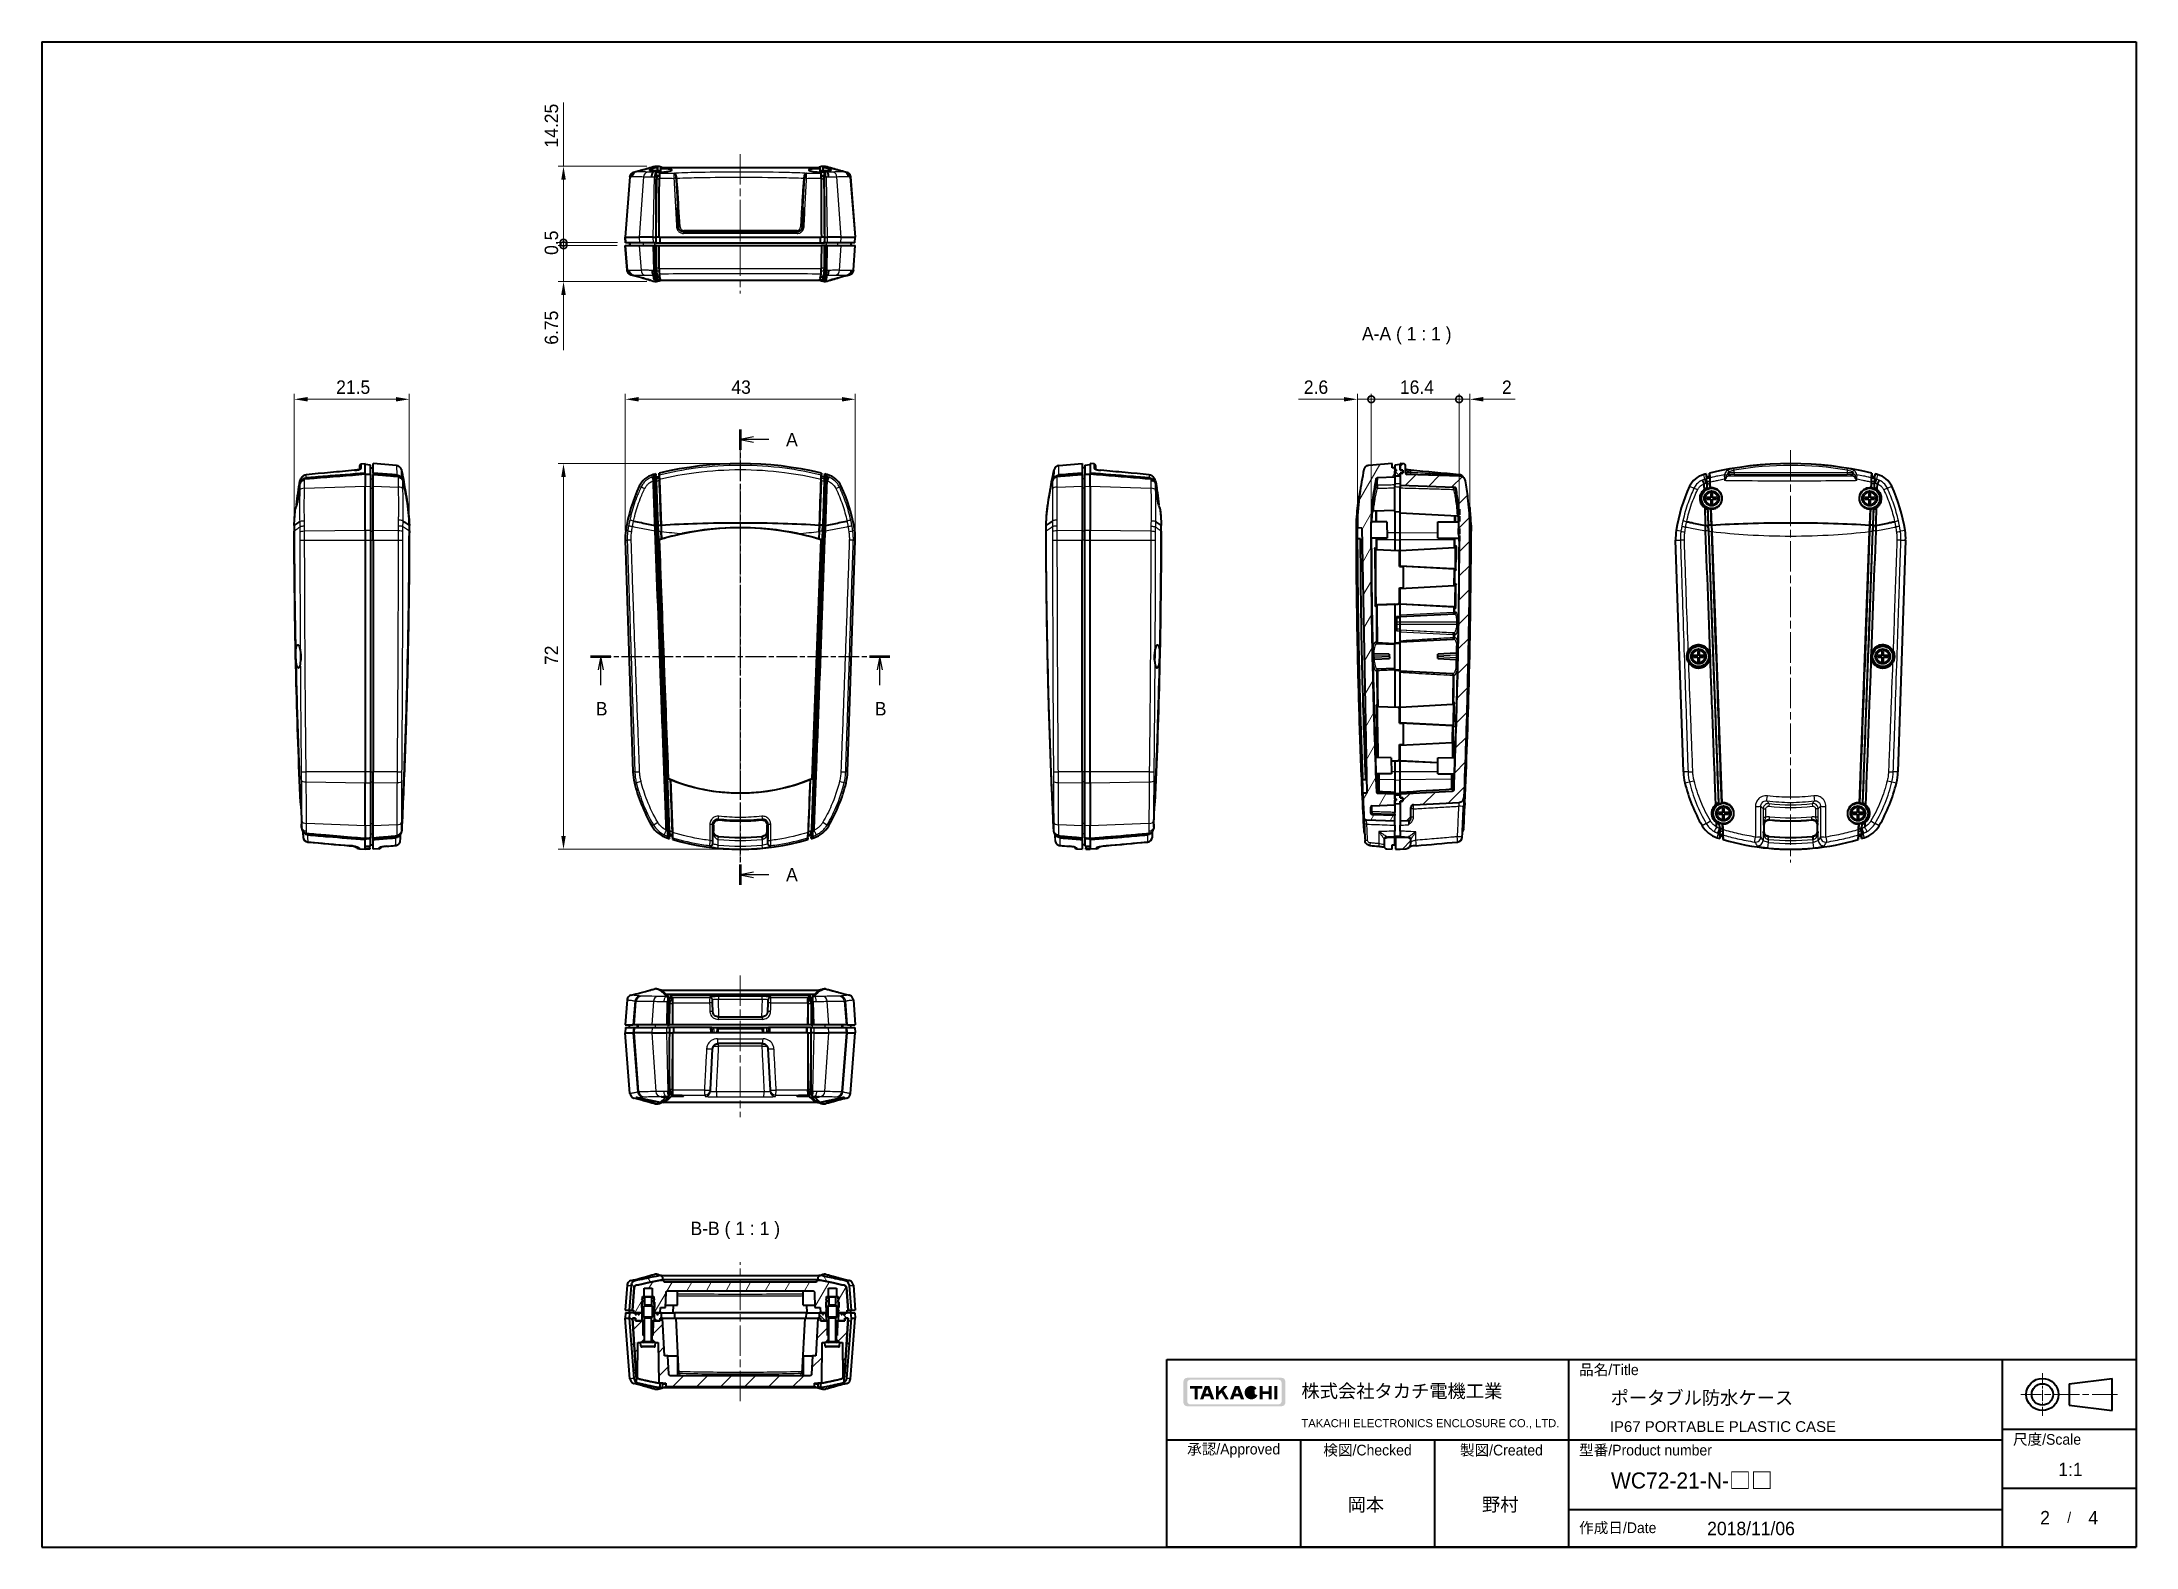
# Model space of a CAD drawing. Header units: millimetres. Extents: x 0 to 1594, y 0 to 281.
# Drawn here: x 401 to 792, y 0 to 281 of the extents above; entities that cross this region are included whole.
import ezdxf
from ezdxf.enums import TextEntityAlignment as Align

# ---------------------------------------------------------------- set-up
doc = ezdxf.new("R2010")
doc.units = ezdxf.units.MM
doc.linetypes.add('CHAIN', pattern=[0.3543, 0.2362, -0.0295, 0.0591, -0.0295])
doc.layers.get('Defpoints').update_dxf_attribs({"lineweight": 25})
for name, color, linetype, lineweight in [('Border (ISO)', 7, 'Continuous', 35), ('Dimension (ISO)', 7, 'Continuous', 18), ('Section Line (ISO)', 7, 'CHAIN', 25), ('Symbol (ISO)', 7, 'Continuous', 18), ('Title (ISO)', 7, 'Continuous', 35), ('Visible (ISO)', 7, 'Continuous', 35), ('Visible Narrow (ISO)', 7, 'Continuous', 25)]:
    doc.layers.add(name, color=color, linetype=linetype, lineweight=lineweight)
doc.layers.add('Centerline (ISO)', color=7, linetype='Continuous', lineweight=18, true_color=0x80ffff)
doc.layers.add('Hatch (ISO)', color=1, linetype='Continuous', lineweight=18, true_color=0xff0000)
doc.styles.add('Note Text (TK)', font='')
doc.styles.add('文字スタイル40', font='')
doc.styles.add('文字スタイル67', font='arial.ttf')
doc.styles.get('Note Text (TK)').set_extended_font_data('MS PGothic')
doc.styles.get('文字スタイル40').set_extended_font_data('MS PGothic')
doc.dimstyles.new('Default - Method 1b (TK)', dxfattribs={"dimtxt": 2.5, "dimasz": 2.5, "dimexe": 1, "dimexo": 1.5, "dimgap": 1, "dimtad": 1, "dimtoh": 1, "dimrnd": 1e-08, "dimdsep": 46, "dimtxsty": 'Note Text (TK)', "dimcen": 0.09, "dimdle": 5, "dimclrd": 100, "dimclre": 100, "dimclrt": 7, "dimadec": 1, "dimazin": 1, "dimtfac": 1, "dimtmove": 0, "dimatfit": 3, "dimfxl": 0, "dimtolj": 1, "dimlwd": -1, "dimlwe": -1, "dimarcsym": 0})
pattern_1 = [(45, (386.5, -8), (-2.245064, 2.245064), [])]
pattern_2 = [(135.0002, (386.5, -8), (-2.245056, -2.245072), [])]
pattern_3 = [(60, (386.5, -8), (-2.74963, 1.5875), [])]

msp = doc.modelspace()

# ---------------------------------------------------------------- texts
at = {"layer": 'Symbol (ISO)', "color": 7, "char_height": 2.5, "attachment_point": 7, "style": 'Note Text (TK)'}
for s, insert in [('A-A ( 1 : 1 )', (647.4647, 224.5389)), ('B-B ( 1 : 1 )', (522.1012, 57.496))]:
    msp.add_mtext(s, dxfattribs=dict(at, insert=insert))

# ---------------------------------------------------------------- blocks, each defined once
blk = doc.blocks.new('図面枠 tk図枠')
at = {"layer": 'Border (ISO)'}
for p, q in [((14.5, 289), (405.5, 289)), ((14.5, 289), (14.5, 8)), ((405.5, 289), (405.5, 8)), ((14.5, 8), (405.5, 8))]:
    blk.add_line(p, q, dxfattribs=at)
blk = doc.blocks.new('表題欄 tk表題欄')
at = {"layer": 'Hatch (ISO)'}
h = blk.add_hatch(color=256, dxfattribs=at)
edge = h.paths.add_edge_path(flags=0)
edge.add_arc((95.58, 236.3), 0.596, 270, 360)
edge.add_line((96.17, 236.3), (96.17, 239.71))
edge.add_arc((95.58, 239.71), 0.596, 0, 90)
edge.add_line((95.58, 240.31), (79.14, 240.31))
edge.add_arc((79.14, 239.71), 0.596, 90, 180)
edge.add_line((78.54, 239.71), (78.54, 236.3))
edge.add_arc((79.14, 236.3), 0.596, 180, 270)
edge.add_line((79.14, 235.7), (95.58, 235.7))
edge = h.paths.add_edge_path()
edge.add_line((77.84, 239.96), (77.84, 236.05))
edge.add_arc((78.54, 236.05), 0.702, 180, 270)
edge.add_line((78.54, 235.35), (96.17, 235.35))
edge.add_arc((96.17, 236.05), 0.702, 270, 360)
edge.add_line((96.87, 236.05), (96.87, 239.96))
edge.add_arc((96.17, 239.96), 0.702, 0, 90)
edge.add_line((96.17, 240.66), (78.54, 240.66))
edge.add_arc((78.54, 239.96), 0.702, 90, 180)
for points in [[(79.07, 239.15), (79.07, 238.66), (79.92, 238.66), (79.92, 236.66), (80.51, 236.66), (80.51, 238.66), (81.36, 238.66), (81.36, 239.15)], [(85.68, 236.66), (84.94, 237.89), (84.42, 237.32), (84.42, 236.66), (83.9, 236.66), (83.9, 239.15), (84.42, 239.15), (84.42, 238.1), (85.39, 239.15), (86.11, 239.15), (85.32, 238.3), (86.3, 236.66)], [(92.09, 239.15), (92.09, 236.66), (92.61, 236.66), (92.61, 237.66), (93.77, 237.66), (93.77, 236.66), (94.29, 236.66), (94.29, 239.15), (93.77, 239.15), (93.77, 238.15), (92.61, 238.15), (92.61, 239.15)], [(94.84, 239.15), (94.84, 236.66), (95.36, 236.66), (95.36, 239.15)]]:
    blk.add_hatch(color=256, dxfattribs=at).paths.add_polyline_path(points)
h = blk.add_hatch(color=256, dxfattribs=at)
h.paths.add_polyline_path([(82.59, 237.71), (81.95, 237.71), (82.27, 238.58)], flags=0)
h.paths.add_polyline_path([(82.78, 237.2), (81.76, 237.2), (81.57, 236.66), (80.95, 236.66), (81.86, 239.15), (82.68, 239.15), (83.59, 236.66), (82.98, 236.66)])
h = blk.add_hatch(color=256, dxfattribs=at)
h.paths.add_polyline_path([(87.53, 237.71), (88.16, 237.71), (87.85, 238.58)], flags=0)
h.paths.add_polyline_path([(87.14, 236.66), (87.34, 237.2), (88.35, 237.2), (88.55, 236.66), (89.17, 236.66), (88.25, 239.15), (87.44, 239.15), (86.52, 236.66)])
h = blk.add_hatch(color=256, dxfattribs=at)
edge = h.paths.add_edge_path()
edge.add_arc((90.52, 237.9), 1.27, 38.5505, 336.582)
edge.add_line((91.69, 237.4), (91.17, 237.62))
edge.add_ellipse((90.52, 237.9), major_axis=(0, -0.8), ratio=0.867347, start_angle=124.651, end_angle=429.4109, ccw=False)
edge.add_line((91.09, 238.36), (91.52, 238.7))
at = {"layer": 'Title (ISO)'}
for p, q in [((74.71, 244.05), (255.71, 244.05)), ((74.71, 209.05), (74.71, 244.05)), ((149.71, 244.05), (149.71, 209.05)), ((230.71, 244.05), (230.71, 209.05)), ((255.71, 244.05), (255.71, 209.05)), ((243.21, 239.55), (251.21, 240.55)), ((243.21, 239.55), (243.21, 235.55)), ((251.21, 234.55), (251.21, 240.55)), ((243.21, 235.55), (251.21, 234.55)), ((230.71, 231.05), (255.71, 231.05)), ((74.71, 229.05), (230.71, 229.05)), ((99.71, 229.05), (99.71, 209.05)), ((124.71, 229.05), (124.71, 209.05)), ((230.71, 220.05), (255.71, 220.05)), ((149.71, 216.05), (230.71, 216.05)), ((255.71, 209.05), (74.71, 209.05))]:
    blk.add_line(p, q, dxfattribs=at)
at = {"layer": 'Title (ISO)', "color": 4, "linetype": 'CHAIN', "lineweight": 18, "ltscale": 8.88956, "true_color": 0x00ffff}
blk.add_line((238.21, 241.55), (238.21, 233.55), dxfattribs=at)
at = {"layer": 'Title (ISO)', "color": 4, "linetype": 'CHAIN', "lineweight": 18, "ltscale": 20.001633, "true_color": 0x00ffff}
blk.add_line((252.21, 237.55), (234.21, 237.55), dxfattribs=at)
at = {"layer": 'Title (ISO)'}
for radius in [3, 2]:
    blk.add_circle((238.21, 237.55), radius, dxfattribs=at)
at = {"layer": 'Title (ISO)', "color": 1, "true_color": 0xff0000, "char_height": 2, "line_spacing_factor": 1.5, "style": 'Note Text (TK)'}
for s, insert, attachment_point in [('\\fＭＳ Ｐゴシック|b0|i0;\\H2.0000;品名/Title', (151.71, 242.05), 4), ('\\fＭＳ Ｐゴシック|b0|i0;\\H2.0000;承認/Approved', (87.21, 227.05), 5), ('\\fＭＳ Ｐゴシック|b0|i0;\\H2.0000;検図/Checked', (112.21, 227.05), 5), ('\\fＭＳ Ｐゴシック|b0|i0;\\H2.0000;製図/Created', (137.21, 227.05), 5), ('\\fＭＳ Ｐゴシック|b0|i0;\\H2.0000;型番/Product number', (151.71, 227.05), 4), ('\\fＭＳ Ｐゴシック|b0|i0;\\H2.0000;尺度/Scale', (232.71, 229.05), 4), ('\\fＭＳ Ｐゴシック|b0|i0;\\H2.0000;作成日/Date', (151.71, 212.55), 4)]:
    blk.add_mtext(s, dxfattribs=dict(at, insert=insert, attachment_point=attachment_point))
at = {"layer": 'Title (ISO)', "color": 7, "line_spacing_factor": 1.5, "style": 'Note Text (TK)'}
for s, insert, char_height, attachment_point in [('株式会社タカチ電機工業', (99.87, 238.05), 2.5, 4), ('\\fArial|b0|i0;\\H1.4986;TAKACHI ELECTRONICS ENCLOSURE CO., LTD.', (99.87, 232.05), 1.4986, 4), ('\\fＭＳ Ｐゴシック|b0|i0;\\H2.0000;/', (243.21, 214.55), 2, 5)]:
    blk.add_mtext(s, dxfattribs=dict(at, insert=insert, char_height=char_height, attachment_point=attachment_point))
at = {"layer": 'Title (ISO)', "color": 7}
for tag, p, height, style in [('<品名>_001', (157.58, 235.68), 2.5, 'Note Text (TK)'), ('<Title>_001', (157.45, 230.55), 2, '文字スタイル67'), ('<型番>_001', (157.67, 219.99), 3, '文字スタイル40'), ('<尺度>_001', (241.17, 222.3), 2.5, 'Note Text (TK)'), ('<検図>_001', (108.48, 215.75), 2.5, 'Note Text (TK)'), ('<製図>_001', (133.58, 215.75), 2.5, 'Note Text (TK)'), ('<ページ_No.>_001', (237.95, 213.3), 2.5, 'Note Text (TK)'), ('<総ページ数>_001', (246.79, 213.3), 2.5, 'Note Text (TK)'), ('作成日_001', (175.63, 211.28), 2.5, 'Note Text (TK)')]:
    blk.add_attdef(tag, p, '', height=height, dxfattribs=dict(at, style=style))
at = {"layer": 'Title (ISO)', "color": 7, "style": 'Note Text (TK)'}
blk.add_attdef('<承認>', text='', height=2.5, dxfattribs=at).set_placement((87.21, 217.05), align=Align.MIDDLE_CENTER)
blk = doc.blocks.new('2dTransSection0')
at = {"layer": 'Section Line (ISO)', "linetype": 'CHAIN', "ltscale": 16.373896}
blk.add_line((144.89, 216.65), (144.89, 131.63), dxfattribs=at)
at = {"layer": 'Section Line (ISO)', "linetype": 'Continuous', "lineweight": 50}
for p, q in [((144.89, 216.65), (144.89, 212.85)), ((144.89, 135.43), (144.89, 131.63))]:
    blk.add_line(p, q, dxfattribs=at)
at = {"layer": 'Section Line (ISO)', "linetype": 'Continuous'}
for p, q in [((147.39, 215.25), (144.89, 214.75)), ((147.39, 214.75), (144.89, 214.75)), ((144.89, 214.75), (147.39, 214.25)), ((150.24, 214.75), (147.39, 214.75)), ((147.39, 134.03), (144.89, 133.53)), ((147.39, 133.53), (144.89, 133.53)), ((144.89, 133.53), (147.39, 133.03)), ((150.24, 133.53), (147.39, 133.53))]:
    blk.add_line(p, q, dxfattribs=at)
at = {"layer": 'Section Line (ISO)', "char_height": 2.5, "attachment_point": 7, "style": 'Note Text (TK)'}
for insert in [(153.44, 213.51), (153.44, 132.29)]:
    blk.add_mtext('A', dxfattribs=dict(at, insert=insert))
blk = doc.blocks.new('2dTransSection1')
at = {"layer": 'Section Line (ISO)', "linetype": 'CHAIN', "ltscale": 16.335133}
blk.add_line((116.94, 174.27), (172.82, 174.27), dxfattribs=at)
at = {"layer": 'Section Line (ISO)', "linetype": 'Continuous', "lineweight": 50}
for p, q in [((116.94, 174.27), (120.73, 174.27)), ((169.03, 174.27), (172.82, 174.27))]:
    blk.add_line(p, q, dxfattribs=at)
at = {"layer": 'Section Line (ISO)', "linetype": 'Continuous'}
for p, q in [((118.84, 174.27), (118.34, 171.77)), ((118.84, 171.77), (118.84, 174.27)), ((119.34, 171.77), (118.84, 174.27)), ((170.93, 174.27), (170.43, 171.77)), ((170.93, 171.77), (170.93, 174.27)), ((171.43, 171.77), (170.93, 174.27)), ((118.84, 168.93), (118.84, 171.77)), ((170.93, 168.93), (170.93, 171.77))]:
    blk.add_line(p, q, dxfattribs=at)
at = {"layer": 'Section Line (ISO)', "char_height": 2.5, "attachment_point": 7, "style": 'Note Text (TK)'}
for insert in [(117.92, 163.27), (170.01, 163.27)]:
    blk.add_mtext('B', dxfattribs=dict(at, insert=insert))
blk = doc.blocks.new('*D33')
at = {"layer": 'Defpoints', "color": 0, "transparency": 16777216}
for p in [(552.87, 214.28), (509.91, 188.28), (552.87, 188.28)]:
    blk.add_point(p, dxfattribs=at)
at = {"layer": 'Dimension (ISO)', "color": 100, "transparency": 16777216}
for p, q in [((509.91, 189.78), (509.91, 215.28)), ((552.87, 189.78), (552.87, 215.28)), ((512.41, 214.28), (550.37, 214.28))]:
    blk.add_line(p, q, dxfattribs=at)
for points in [[(512.41, 214.7), (512.41, 213.87), (509.91, 214.28)], [(550.37, 214.7), (550.37, 213.87), (552.87, 214.28)]]:
    blk.add_solid(points, dxfattribs=at)
at = {"layer": 'Dimension (ISO)', "color": 7, "transparency": 16777216, "insert": (529.73, 216.53), "char_height": 2.5, "attachment_point": 4, "style": 'Note Text (TK)'}
blk.add_mtext('\\A1;43', dxfattribs=at)
blk = doc.blocks.new('*D34')
at = {"layer": 'Defpoints', "color": 0, "transparency": 16777216}
for p in [(531.39, 202.27), (498.39, 130.27), (531.39, 130.27)]:
    blk.add_point(p, dxfattribs=at)
at = {"layer": 'Dimension (ISO)', "color": 100, "transparency": 16777216}
for p, q in [((529.89, 202.27), (497.39, 202.27)), ((498.39, 199.77), (498.39, 132.77)), ((529.89, 130.27), (497.39, 130.27))]:
    blk.add_line(p, q, dxfattribs=at)
for points in [[(497.97, 199.77), (498.81, 199.77), (498.39, 202.27)], [(497.97, 132.77), (498.81, 132.77), (498.39, 130.27)]]:
    blk.add_solid(points, dxfattribs=at)
at = {"layer": 'Dimension (ISO)', "color": 7, "transparency": 16777216, "insert": (496.14, 164.67), "char_height": 2.5, "attachment_point": 4, "rotation": 90, "style": 'Note Text (TK)'}
blk.add_mtext('\\A1;72', dxfattribs=at)
blk = doc.blocks.new('*D35')
at = {"layer": 'Defpoints', "color": 0, "transparency": 16777216}
for p in [(469.6, 214.28), (448.1, 190.72), (469.6, 190.72)]:
    blk.add_point(p, dxfattribs=at)
at = {"layer": 'Dimension (ISO)', "color": 100, "transparency": 16777216}
for p, q in [((448.1, 192.22), (448.1, 215.28)), ((469.6, 192.22), (469.6, 215.28)), ((450.6, 214.28), (467.1, 214.28))]:
    blk.add_line(p, q, dxfattribs=at)
for points in [[(450.6, 214.7), (450.6, 213.87), (448.1, 214.28)], [(467.1, 214.7), (467.1, 213.87), (469.6, 214.28)]]:
    blk.add_solid(points, dxfattribs=at)
at = {"layer": 'Dimension (ISO)', "color": 7, "transparency": 16777216, "insert": (455.94, 216.53), "char_height": 2.5, "attachment_point": 4, "style": 'Note Text (TK)'}
blk.add_mtext('\\A1;21.5', dxfattribs=at)
blk = doc.blocks.new('_DotSmall')
at = {"color": 0, "linetype": 'ByBlock', "const_width": 0.5}
blk.add_lwpolyline([(-0.0625, 0, 1), (0.0625, 0, 1)], format="xyb", close=True, dxfattribs=at)
blk = doc.blocks.new('*D36')
at = {"layer": 'Defpoints', "color": 0, "transparency": 16777216}
for p in [(498.39, 257.77), (515.47, 257.77), (509.99, 243.52)]:
    blk.add_point(p, dxfattribs=at)
at = {"layer": 'Dimension (ISO)', "color": 100, "transparency": 16777216}
for p, q in [((498.39, 257.77), (498.39, 269.71)), ((513.97, 257.77), (497.39, 257.77)), ((498.39, 243.52), (498.39, 255.27)), ((508.49, 243.52), (497.39, 243.52))]:
    blk.add_line(p, q, dxfattribs=at)
blk.add_solid([(497.97, 255.27), (498.81, 255.27), (498.39, 257.77)], dxfattribs=at)
at = {"layer": 'Dimension (ISO)', "color": 100, "transparency": 16777216, "xscale": 2.5, "yscale": 2.5, "zscale": 2.5, "rotation": 270}
blk.add_blockref('_DotSmall', (498.39, 243.52), dxfattribs=at)
at = {"layer": 'Dimension (ISO)', "color": 7, "transparency": 16777216, "insert": (496.14, 261.27), "char_height": 2.5, "attachment_point": 4, "rotation": 90, "style": 'Note Text (TK)'}
blk.add_mtext('\\A1;14.25', dxfattribs=at)
blk = doc.blocks.new('*D37')
at = {"layer": 'Defpoints', "color": 0, "transparency": 16777216}
for p in [(498.39, 243.52), (509.91, 243.02), (509.99, 243.52)]:
    blk.add_point(p, dxfattribs=at)
at = {"layer": 'Dimension (ISO)', "color": 100, "transparency": 16777216}
for p, q in [((508.49, 243.52), (497.39, 243.52)), ((508.41, 243.02), (497.39, 243.02)), ((498.39, 243.52), (498.39, 246.02)), ((498.39, 243.02), (498.39, 243.52)), ((498.39, 243.02), (498.39, 240.52))]:
    blk.add_line(p, q, dxfattribs=at)
at = {"layer": 'Dimension (ISO)', "color": 100, "transparency": 16777216, "xscale": 2.5, "yscale": 2.5, "zscale": 2.5}
for p, rotation in [((498.39, 243.52), 270), ((498.39, 243.02), 90)]:
    blk.add_blockref('_DotSmall', p, dxfattribs=dict(at, rotation=rotation))
at = {"layer": 'Dimension (ISO)', "color": 7, "transparency": 16777216, "insert": (496.14, 241.23), "char_height": 2.5, "attachment_point": 4, "rotation": 90, "style": 'Note Text (TK)'}
blk.add_mtext('\\A1;0.5', dxfattribs=at)
blk = doc.blocks.new('*D38')
at = {"layer": 'Defpoints', "color": 0, "transparency": 16777216}
for p in [(498.39, 243.02), (509.91, 243.02), (515.47, 236.27)]:
    blk.add_point(p, dxfattribs=at)
at = {"layer": 'Dimension (ISO)', "color": 100, "transparency": 16777216}
for p, q in [((498.39, 243.02), (498.39, 248.02)), ((508.41, 243.02), (497.39, 243.02)), ((498.39, 243.02), (498.39, 236.27)), ((513.97, 236.27), (497.39, 236.27)), ((498.39, 233.77), (498.39, 223.46))]:
    blk.add_line(p, q, dxfattribs=at)
blk.add_solid([(497.97, 233.77), (498.81, 233.77), (498.39, 236.27)], dxfattribs=at)
at = {"layer": 'Dimension (ISO)', "color": 100, "transparency": 16777216, "xscale": 2.5, "yscale": 2.5, "zscale": 2.5, "rotation": 270}
blk.add_blockref('_DotSmall', (498.39, 243.02), dxfattribs=at)
at = {"layer": 'Dimension (ISO)', "color": 7, "transparency": 16777216, "insert": (496.14, 224.46), "char_height": 2.5, "attachment_point": 4, "rotation": 90, "style": 'Note Text (TK)'}
blk.add_mtext('\\A1;6.75', dxfattribs=at)
blk = doc.blocks.new('*D39')
at = {"layer": 'Defpoints', "color": 0, "transparency": 16777216}
for p in [(646.6, 214.28), (646.6, 191.25), (649.2, 191.2)]:
    blk.add_point(p, dxfattribs=at)
at = {"layer": 'Dimension (ISO)', "color": 100, "transparency": 16777216}
for p, q in [((646.6, 192.75), (646.6, 215.28)), ((649.2, 192.7), (649.2, 215.28)), ((644.1, 214.28), (635.61, 214.28)), ((649.2, 214.28), (646.6, 214.28)), ((649.2, 214.28), (651.7, 214.28))]:
    blk.add_line(p, q, dxfattribs=at)
blk.add_solid([(644.1, 214.7), (644.1, 213.87), (646.6, 214.28)], dxfattribs=at)
at = {"layer": 'Dimension (ISO)', "color": 100, "transparency": 16777216, "xscale": 2.5, "yscale": 2.5, "zscale": 2.5, "rotation": 180}
blk.add_blockref('_DotSmall', (649.2, 214.28), dxfattribs=at)
at = {"layer": 'Dimension (ISO)', "color": 7, "transparency": 16777216, "insert": (636.61, 216.53), "char_height": 2.5, "attachment_point": 4, "style": 'Note Text (TK)'}
blk.add_mtext('\\A1;2.6', dxfattribs=at)
blk = doc.blocks.new('*D40')
at = {"layer": 'Defpoints', "color": 0, "transparency": 16777216}
for p in [(665.6, 214.28), (665.6, 188.85), (667.6, 191.25)]:
    blk.add_point(p, dxfattribs=at)
at = {"layer": 'Dimension (ISO)', "color": 100, "transparency": 16777216}
for p, q in [((665.6, 190.35), (665.6, 215.28)), ((667.6, 192.75), (667.6, 215.28)), ((665.6, 214.28), (660.6, 214.28)), ((665.6, 214.28), (667.6, 214.28)), ((670.1, 214.28), (676.05, 214.28))]:
    blk.add_line(p, q, dxfattribs=at)
blk.add_solid([(670.1, 214.7), (670.1, 213.87), (667.6, 214.28)], dxfattribs=at)
at = {"layer": 'Dimension (ISO)', "color": 100, "transparency": 16777216, "xscale": 2.5, "yscale": 2.5, "zscale": 2.5}
blk.add_blockref('_DotSmall', (665.6, 214.28), dxfattribs=at)
at = {"layer": 'Dimension (ISO)', "color": 7, "transparency": 16777216, "insert": (673.6, 216.53), "char_height": 2.5, "attachment_point": 4, "style": 'Note Text (TK)'}
blk.add_mtext('\\A1;2', dxfattribs=at)
blk = doc.blocks.new('*D41')
at = {"layer": 'Defpoints', "color": 0, "transparency": 16777216}
for p in [(649.2, 214.28), (649.2, 191.2), (665.6, 188.85)]:
    blk.add_point(p, dxfattribs=at)
at = {"layer": 'Dimension (ISO)', "color": 100, "transparency": 16777216}
for p, q in [((649.2, 192.7), (649.2, 215.28)), ((665.6, 190.35), (665.6, 215.28)), ((665.6, 214.28), (649.2, 214.28))]:
    blk.add_line(p, q, dxfattribs=at)
at = {"layer": 'Dimension (ISO)', "color": 100, "transparency": 16777216, "xscale": 2.5, "yscale": 2.5, "zscale": 2.5, "rotation": 180}
blk.add_blockref('_DotSmall', (649.2, 214.28), dxfattribs=at)
at = {"layer": 'Dimension (ISO)', "color": 100, "transparency": 16777216, "xscale": 2.5, "yscale": 2.5, "zscale": 2.5}
blk.add_blockref('_DotSmall', (665.6, 214.28), dxfattribs=at)
at = {"layer": 'Dimension (ISO)', "color": 7, "transparency": 16777216, "insert": (654.54, 216.53), "char_height": 2.5, "attachment_point": 4, "style": 'Note Text (TK)'}
blk.add_mtext('\\A1;16.4', dxfattribs=at)

# ---------------------------------------------------------------- dimensions: what is measured, and where the dimension line sits
at = {"layer": 'Dimension (ISO)', "color": 100, "true_color": 0x00ff3f}
for base, p1, p2, angle, override, picture, middle in [((498.3906, 257.7659), (509.9913, 243.5159), (515.4669, 257.7659), 90, {"dimgap": 1, "dimtoh": 0, "dimdec": 2, "dimblk1": 'DotSmall', "dimsah": 1, "dimdle": 0, "dimtol": 0, "dimlim": 0, "dimtp": 0, "dimtm": 0, "dimtdec": 2, "dimtofl": 0, "dimatfit": 2}, '*D36', (498.3906, 264.9875)), ((498.3906, 243.0159), (515.4669, 236.2659), (509.9126, 243.0159), 90, {"dimgap": 1, "dimtoh": 0, "dimdec": 2, "dimblk2": 'DotSmall', "dimsah": 1, "dimdle": 0, "dimtol": 0, "dimlim": 0, "dimtp": 0, "dimtm": 0, "dimtdec": 2, "dimtofl": 1, "dimatfit": 1}, '*D38', (498.3906, 227.3611)), ((498.3906, 243.5159), (509.9126, 243.0159), (509.9913, 243.5159), 90, {"dimgap": 1, "dimtoh": 0, "dimdec": 2, "dimblk1": 'DotSmall', "dimblk2": 'DotSmall', "dimsah": 1, "dimdle": 0, "dimtol": 0, "dimlim": 0, "dimtp": 0, "dimtm": 0, "dimtdec": 2, "dimtofl": 1, "dimatfit": 1}, '*D37', (498.3906, 243.2659)), ((469.6043, 214.2828), (448.1043, 190.7232), (469.6043, 190.7232), 180, {"dimgap": 1, "dimtoh": 0, "dimdec": 2, "dimtol": 0, "dimlim": 0, "dimtp": 0, "dimtm": 0, "dimtdec": 2, "dimtofl": 0, "dimatfit": 1}, '*D35', (458.8543, 214.2828)), ((552.8687, 214.2828), (509.9126, 188.2828), (552.8687, 188.2828), 180, {"dimgap": 1, "dimtoh": 0, "dimdec": 1, "dimtol": 0, "dimlim": 0, "dimtp": 0, "dimtm": 0, "dimtdec": 2, "dimtofl": 0, "dimatfit": 1}, '*D33', (531.3906, 214.2828)), ((498.3906, 130.2746), (531.3906, 202.2746), (531.3906, 130.2746), 90, {"dimgap": 1, "dimtoh": 0, "dimdec": 2, "dimtol": 0, "dimlim": 0, "dimtp": 0, "dimtm": 0, "dimtdec": 2, "dimtofl": 0, "dimatfit": 1}, '*D34', (498.3906, 166.2746))]:
    dim = msp.add_linear_dim(base=base, p1=p1, p2=p2, angle=angle, dimstyle='Default - Method 1b (TK)', override=override, dxfattribs=at)
    dim.commit()
    dim.dimension.update_dxf_attribs({"geometry": picture, "text_midpoint": middle, "dimtype": 160})
for base, p1, p2, override, picture, middle in [((646.6004, 214.2828), (649.2004, 191.2039), (646.6004, 191.2452), {"dimgap": 1, "dimtoh": 0, "dimdec": 2, "dimblk1": 'DotSmall', "dimsah": 1, "dimdle": 0, "dimtol": 0, "dimlim": 0, "dimtp": 0, "dimtm": 0, "dimtdec": 2, "dimtofl": 1, "dimatfit": 1}, '*D39', (638.6046, 214.2828)), ((649.2004, 214.2828), (665.6, 188.8453), (649.2004, 191.2039), {"dimgap": 1, "dimtoh": 0, "dimdec": 2, "dimblk1": 'DotSmall', "dimblk2": 'DotSmall', "dimsah": 1, "dimdle": 0, "dimtol": 0, "dimlim": 0, "dimtp": 0, "dimtm": 0, "dimtdec": 2, "dimtofl": 0, "dimatfit": 1}, '*D41', (657.3902, 214.2828)), ((665.6, 214.2828), (667.6004, 191.2452), (665.6, 188.8453), {"dimgap": 1, "dimtoh": 0, "dimdec": 2, "dimblk2": 'DotSmall', "dimsah": 1, "dimdle": 0, "dimtol": 0, "dimlim": 0, "dimtp": 0, "dimtm": 0, "dimtdec": 2, "dimtofl": 1, "dimatfit": 1}, '*D40', (674.3248, 214.2828))]:
    dim = msp.add_linear_dim(base=base, p1=p1, p2=p2, dimstyle='Default - Method 1b (TK)', override=override, dxfattribs=at)
    dim.commit()
    dim.dimension.update_dxf_attribs({"geometry": picture, "text_midpoint": middle, "dimtype": 160})

# ---------------------------------------------------------------- hatches: boundary and pattern name
at = {"layer": 'Hatch (ISO)'}
h = msp.add_hatch(dxfattribs=at)
h.set_pattern_fill('ANSI31', color=256, scale=25.4, angle=14.999978, style=0)
h.set_pattern_definition(pattern_3)
edge = h.paths.add_edge_path()
edge.add_ellipse((652.1004, 130.8548), major_axis=(-0.5, 0), ratio=1, start_angle=0, end_angle=85.5)
edge.add_line((652.0612, 130.3564), (653.1004, 130.2746))
edge.add_line((653.1004, 130.2746), (653.1004, 131.0746))
edge.add_line((653.1004, 131.0746), (653.6004, 131.0789))
edge.add_line((653.6004, 131.0789), (653.6004, 132.4746))
edge.add_line((653.6004, 132.4746), (652.0829, 132.4216))
edge.add_ellipse((652.1004, 131.9219), major_axis=(-0.0174, 0.4997), ratio=1, start_angle=0, end_angle=88)
edge.add_line((651.6004, 131.9219), (651.6004, 130.8548))
edge = h.paths.add_edge_path()
edge.add_line((647.4128, 190.2909), (648.364, 140.7534))
edge.add_line((648.364, 140.7534), (647.6306, 140.7278))
edge.add_spline(control_points=[(647.6306, 140.7278), (647.6866, 139.3537), (647.7448, 137.9798), (647.8109, 136.4786), (647.8166, 136.3513), (647.8222, 136.2239)], knot_values=[-0.91736904, -0.91736904, -0.91736904, -0.91736904, -0.50481741, -0.50481741, -0.46658165, -0.46658165, -0.46658165, -0.46658165], degree=3, periodic=0)
edge.add_spline(control_points=[(647.8222, 136.2239), (647.8249, 136.1645), (647.8381, 136.1059), (647.8846, 135.9962), (647.9174, 135.946), (648.003, 135.8554), (648.0565, 135.8172), (648.1752, 135.7636), (648.2392, 135.7487), (648.3043, 135.7464)], knot_values=[-0.07479477, -0.07479477, -0.07479477, -0.07479477, -0.05692961, -0.05692961, -0.03906445, -0.03906445, -0.01953222, -0.01953222, 0, 0, 0, 0], degree=3, periodic=0)
edge.add_line((648.3043, 135.7464), (653.6004, 135.5615))
edge.add_line((653.6004, 135.5615), (653.6004, 136.5615))
edge.add_line((653.6004, 136.5615), (649.3899, 136.7085))
edge.add_ellipse((649.4004, 137.0083), major_axis=(-0.0105, -0.2998), ratio=1, start_angle=272, end_angle=360, ccw=False)
edge.add_line((649.1004, 137.0083), (649.1004, 138.1146))
edge.add_ellipse((649.4004, 138.1146), major_axis=(-0.3, 0), ratio=1, start_angle=272, end_angle=360, ccw=False)
edge.add_line((649.3899, 138.4144), (653.6004, 138.5615))
edge.add_line((653.6004, 138.5615), (653.6004, 138.8402))
edge.add_line((653.6004, 138.8402), (653.6004, 139.4115))
edge.add_line((653.6004, 139.4115), (653.9004, 139.4644))
edge.add_line((653.9004, 139.4644), (653.9004, 139.6586))
edge.add_line((653.9004, 139.6586), (653.6004, 139.7115))
edge.add_line((653.6004, 139.7115), (653.6004, 140.3265))
edge.add_line((653.6004, 140.3265), (653.6004, 140.5615))
edge.add_line((653.6004, 140.5615), (650.5127, 140.6693))
edge.add_spline(control_points=[(650.5127, 140.6693), (650.4768, 140.6705), (650.4415, 140.6782), (650.3751, 140.7057), (650.3447, 140.7254), (650.2899, 140.7765), (650.2668, 140.8085), (650.2342, 140.8795), (650.225, 140.9179), (650.2234, 140.9569)], knot_values=[-0.04498939, -0.04498939, -0.04498939, -0.04498939, -0.03421403, -0.03421403, -0.02343867, -0.02343867, -0.01171933, -0.01171933, 0, 0, 0, 0], degree=3, periodic=0)
edge.add_spline(control_points=[(650.2234, 140.9569), (649.9543, 147.582), (649.7381, 154.21), (649.3458, 170.1403), (649.2209, 179.4485), (649.2004, 188.7539)], knot_values=[-4.78053516, -4.78053516, -4.78053516, -4.78053516, -2.79163263, -2.79163263, 0, 0, 0, 0], degree=3, periodic=0)
edge.add_line((649.2004, 188.7539), (649.2004, 191.2039))
edge.add_spline(control_points=[(649.2004, 191.2039), (649.2461, 192.6233), (649.351, 194.0418), (649.6686, 196.7826), (649.8749, 198.1076), (650.1333, 199.4215)], knot_values=[-0.85170171, -0.85170171, -0.85170171, -0.85170171, -0.42566652, -0.42566652, -0.02397718, -0.02397718, -0.02397718, -0.02397718], degree=3, periodic=0)
edge.add_spline(control_points=[(650.1333, 199.4215), (650.1387, 199.4491), (650.1481, 199.4759), (650.1739, 199.526), (650.1902, 199.5491), (650.2364, 199.598), (650.2686, 199.6209), (650.3398, 199.6531), (650.3782, 199.662), (650.4172, 199.6634)], knot_values=[-0.04035296, -0.04035296, -0.04035296, -0.04035296, -0.03189582, -0.03189582, -0.02343867, -0.02343867, -0.01171933, -0.01171933, 0, 0, 0, 0], degree=3, periodic=0)
edge.add_line((650.4172, 199.6634), (653.6004, 199.7746))
edge.add_line((653.6004, 199.7746), (653.6004, 200.0095))
edge.add_line((653.6004, 200.0095), (653.6004, 200.8746))
edge.add_line((653.6004, 200.8746), (653.9004, 200.9275))
edge.add_line((653.9004, 200.9275), (653.9004, 201.1217))
edge.add_line((653.9004, 201.1217), (653.6004, 201.1746))
edge.add_line((653.6004, 201.1746), (653.6004, 201.4702))
edge.add_line((653.6004, 201.4702), (653.1004, 201.4746))
edge.add_line((653.1004, 201.4746), (653.1004, 202.2746))
edge.add_line((653.1004, 202.2746), (648.7365, 201.9311))
edge.add_spline(control_points=[(648.7365, 201.9311), (648.654, 201.9246), (648.5727, 201.9079), (648.416, 201.8549), (648.3413, 201.8188), (648.1625, 201.7032), (648.068, 201.6118), (647.9194, 201.3979), (647.8667, 201.2775), (647.8386, 201.1503)], knot_values=[-0.12775091, -0.12775091, -0.12775091, -0.12775091, -0.1029399, -0.1029399, -0.07812889, -0.07812889, -0.03906445, -0.03906445, 0, 0, 0, 0], degree=3, periodic=0)
edge.add_spline(control_points=[(647.8386, 201.1503), (647.5056, 199.6462), (647.2383, 198.1265), (646.8025, 194.824), (646.6566, 193.0352), (646.6004, 191.2452)], knot_values=[-0.99932217, -0.99932217, -0.99932217, -0.99932217, -0.5372447, -0.5372447, 0, 0, 0, 0], degree=3, periodic=0)
edge.add_line((646.6004, 191.2452), (646.6004, 190.3193))
edge.add_line((646.6004, 190.3193), (647.4128, 190.2909))
h = msp.add_hatch(dxfattribs=at)
h.set_pattern_fill('ANSI31', color=256, scale=25.4, angle=90.00021, style=0)
h.set_pattern_definition(pattern_2)
h.paths.add_polyline_path([(653.6004, 138.8402), (654.6004, 138.7615), (654.6004, 139.2615), (655.1004, 139.2658), (655.1004, 139.8571), (654.6004, 139.8615), (654.6004, 140.3615), (653.6004, 140.3265), (653.6004, 139.7115), (653.6004, 139.4115)])
h.paths.add_polyline_path([(653.6004, 201.9959), (653.6004, 201.4702), (653.6004, 201.1746), (653.6004, 200.8746), (653.6004, 200.0095), (654.6004, 199.9746), (654.6004, 200.4746), (655.1004, 200.4789), (655.1004, 201.0702), (654.6004, 201.0746), (654.6004, 202.0746)])
h = msp.add_hatch(dxfattribs=at)
h.set_pattern_fill('ANSI31', color=256, scale=25.4, style=0)
h.set_pattern_definition(pattern_1)
edge = h.paths.add_edge_path()
edge.add_ellipse((656.1004, 131.8953), major_axis=(0.5, 0), ratio=1, start_angle=0, end_angle=87)
edge.add_line((656.1266, 132.3946), (654.6004, 132.4746))
edge.add_line((654.6004, 132.4746), (653.7504, 132.4449))
edge.add_line((653.7504, 132.4449), (653.7504, 130.3043))
edge.add_line((653.7504, 130.3043), (654.6004, 130.2746))
edge.add_line((654.6004, 130.2746), (655.6788, 130.3594))
edge.add_ellipse((655.6004, 131.3564), major_axis=(0.0785, -0.9969), ratio=1, start_angle=0, end_angle=85.5)
edge.add_line((656.6004, 131.3564), (656.6004, 131.8953))
edge = h.paths.add_edge_path()
edge.add_line((655.1004, 139.8571), (655.1004, 139.2658))
edge.add_line((655.1004, 139.2658), (654.6004, 139.2615))
edge.add_line((654.6004, 139.2615), (654.6004, 138.7615))
edge.add_line((654.6004, 138.7615), (654.6004, 135.5615))
edge.add_line((654.6004, 135.5615), (656.1266, 135.6414))
edge.add_ellipse((656.1004, 136.1408), major_axis=(0.0262, -0.4993), ratio=1, start_angle=0, end_angle=87)
edge.add_line((656.6004, 136.1408), (656.6004, 138.087))
edge.add_ellipse((657.1004, 138.087), major_axis=(-0.5, 0), ratio=1, start_angle=273, end_angle=360, ccw=False)
edge.add_line((657.0742, 138.5863), (665.5931, 139.0327))
edge.add_spline(control_points=[(665.5931, 139.0327), (665.7096, 139.0389), (665.8242, 139.0653), (666.039, 139.1565), (666.1375, 139.2206), (666.3181, 139.389), (666.395, 139.4955), (666.5038, 139.7322), (666.5345, 139.86), (666.5399, 139.9901)], knot_values=[-0.14813594, -0.14813594, -0.14813594, -0.14813594, -0.11313242, -0.11313242, -0.07812889, -0.07812889, -0.03906445, -0.03906445, 0, 0, 0, 0], degree=3, periodic=0)
edge.add_spline(control_points=[(666.5399, 139.9901), (666.8211, 146.7961), (667.0465, 153.6052), (667.4514, 169.8558), (667.5796, 179.3035), (667.6004, 188.7482)], knot_values=[-4.87669584, -4.87669584, -4.87669584, -4.87669584, -2.83341793, -2.83341793, 0, 0, 0, 0], degree=3, periodic=0)
edge.add_line((667.6004, 188.7482), (667.6004, 191.2452))
edge.add_spline(control_points=[(667.6004, 191.2452), (667.5518, 192.7937), (667.436, 194.3411), (667.1275, 196.9498), (666.9687, 198.0167), (666.7778, 199.0777)], knot_values=[-0.92916298, -0.92916298, -0.92916298, -0.92916298, -0.46440519, -0.46440519, -0.14111661, -0.14111661, -0.14111661, -0.14111661], degree=3, periodic=0)
edge.add_spline(control_points=[(666.7778, 199.0777), (666.7607, 199.1728), (666.7298, 199.265), (666.6427, 199.4376), (666.5868, 199.5171), (666.431, 199.682), (666.324, 199.7583), (666.0866, 199.8655), (665.9586, 199.8954), (665.8285, 199.9)], knot_values=[-0.13613327, -0.13613327, -0.13613327, -0.13613327, -0.10713108, -0.10713108, -0.07812889, -0.07812889, -0.03906445, -0.03906445, 0, 0, 0, 0], degree=3, periodic=0)
edge.add_line((665.8285, 199.9), (655.8899, 200.247))
edge.add_ellipse((655.9004, 200.5469), major_axis=(-0.0105, -0.2998), ratio=1, start_angle=272, end_angle=360, ccw=False)
edge.add_line((655.6004, 200.5469), (655.6004, 201.9186))
edge.add_ellipse((655.3004, 201.9186), major_axis=(0.3, 0), ratio=1, start_angle=0, end_angle=85.5)
edge.add_line((655.3239, 202.2176), (654.6004, 202.2746))
edge.add_line((654.6004, 202.2746), (654.6004, 202.0746))
edge.add_line((654.6004, 202.0746), (654.6004, 201.0746))
edge.add_line((654.6004, 201.0746), (655.1004, 201.0702))
edge.add_line((655.1004, 201.0702), (655.1004, 200.4789))
edge.add_line((655.1004, 200.4789), (654.6004, 200.4746))
edge.add_line((654.6004, 200.4746), (654.6004, 199.9746))
edge.add_line((654.6004, 199.9746), (654.6004, 198.2572))
edge.add_line((654.6004, 198.2572), (664.7048, 197.9043))
edge.add_spline(control_points=[(664.7048, 197.9043), (664.7348, 197.9032), (664.7645, 197.8977), (664.8213, 197.8779), (664.8481, 197.8638), (664.9037, 197.8228), (664.9303, 197.7937), (664.9709, 197.727), (664.9845, 197.6899), (664.9906, 197.6514)], knot_values=[-0.04147703, -0.04147703, -0.04147703, -0.04147703, -0.03245785, -0.03245785, -0.02343867, -0.02343867, -0.01171933, -0.01171933, 0, 0, 0, 0], degree=3, periodic=0)
edge.add_spline(control_points=[(664.9906, 197.6514), (665.1358, 196.7337), (665.2562, 195.812), (665.3901, 194.5173), (665.4245, 194.1461), (665.4548, 193.7746)], knot_values=[-0.64672991, -0.64672991, -0.64672991, -0.64672991, -0.36806749, -0.36806749, -0.25626045, -0.25626045, -0.25626045, -0.25626045], degree=3, periodic=0)
edge.add_line((665.4548, 193.7746), (665.7004, 193.7746))
edge.add_line((665.7004, 193.7746), (665.7004, 192.7038))
edge.add_line((665.7004, 192.7038), (665.5004, 192.7038))
edge.add_line((665.5004, 192.7038), (665.5004, 192.4485))
edge.add_line((665.5004, 192.4485), (665.7004, 192.4485))
edge.add_line((665.7004, 192.4485), (665.7004, 191.444))
edge.add_line((665.7004, 191.444), (665.5004, 191.444))
edge.add_line((665.5004, 191.444), (665.5004, 190.1869))
edge.add_line((665.5004, 190.1869), (665.7004, 190.1869))
edge.add_line((665.7004, 190.1869), (665.7004, 189.1006))
edge.add_line((665.7004, 189.1006), (665.5004, 189.1006))
edge.add_line((665.5004, 189.1006), (665.5004, 188.8453))
edge.add_line((665.5004, 188.8453), (665.7004, 188.8453))
edge.add_line((665.7004, 188.8453), (665.7004, 187.7746))
edge.add_line((665.7004, 187.7746), (665.5979, 187.7746))
edge.add_spline(control_points=[(665.5979, 187.7746), (665.5714, 178.9116), (665.4502, 170.0464), (665.0737, 154.576), (664.8602, 147.9655), (664.594, 141.3578)], knot_values=[-5.41568047, -5.41568047, -5.41568047, -5.41568047, -2.75683964, -2.75683964, -0.77318741, -0.77318741, -0.77318741, -0.77318741], degree=3, periodic=0)
edge.add_spline(control_points=[(664.594, 141.3578), (664.5926, 141.3228), (664.5851, 141.2883), (664.5584, 141.2234), (664.5395, 141.1936), (664.4896, 141.1389), (664.4579, 141.1154), (664.3872, 141.082), (664.349, 141.0724), (664.31, 141.0703)], knot_values=[-0.04447206, -0.04447206, -0.04447206, -0.04447206, -0.03395536, -0.03395536, -0.02343867, -0.02343867, -0.01171933, -0.01171933, 0, 0, 0, 0], degree=3, periodic=0)
edge.add_line((664.31, 141.0703), (654.6004, 140.5615))
edge.add_line((654.6004, 140.5615), (654.6004, 140.3615))
edge.add_line((654.6004, 140.3615), (654.6004, 139.8615))
edge.add_line((654.6004, 139.8615), (655.1004, 139.8571))
h = msp.add_hatch(dxfattribs=at)
h.set_pattern_fill('ANSI31', color=256, scale=25.4, angle=75.000175, style=0)
h.set_pattern_definition([(120.0002, (386.5, -8), (-2.749626, -1.58751), [])])
edge = h.paths.add_edge_path()
edge.add_line((510.6406, 44.216), (511.2409, 44.216))
edge.add_line((511.2409, 44.216), (511.5731, 48.4341))
edge.add_spline(control_points=[(511.5731, 48.4341), (511.5764, 48.4761), (511.585, 48.5174), (511.6123, 48.5971), (511.631, 48.635), (511.69, 48.7245), (511.7362, 48.7713), (511.8439, 48.8446), (511.9044, 48.8705), (511.9681, 48.884)], knot_values=[-0.0643394, -0.0643394, -0.0643394, -0.0643394, -0.05171269, -0.05171269, -0.03908525, -0.03908525, -0.01954805, -0.01954805, 0, 0, 0, 0], degree=3, periodic=0)
edge.add_spline(control_points=[(511.9681, 48.884), (512.6529, 49.0289), (513.3378, 49.1737), (514.8386, 49.4904), (515.6551, 49.6624), (516.4712, 49.8339)], knot_values=[-0.46546186, -0.46546186, -0.46546186, -0.46546186, -0.2555103, -0.2555103, -0.00531799, -0.00531799, -0.00531799, -0.00531799], degree=3, periodic=0)
edge.add_line((516.4712, 49.8339), (516.9074, 49.8358))
edge.add_line((516.9074, 49.8358), (516.9026, 50.3859))
edge.add_line((516.9026, 50.3859), (516.5997, 50.6847))
edge.add_line((516.5997, 50.6847), (516.3802, 50.6837))
edge.add_spline(control_points=[(516.3802, 50.6837), (515.4213, 50.4821), (514.4618, 50.2799), (512.933, 49.957), (512.3629, 49.8364), (511.7928, 49.7157)], knot_values=[-0.58938213, -0.58938213, -0.58938213, -0.58938213, -0.29540541, -0.29540541, -0.12063917, -0.12063917, -0.12063917, -0.12063917], degree=3, periodic=0)
edge.add_spline(control_points=[(511.7928, 49.7157), (511.7103, 49.6983), (511.6304, 49.6705), (511.4794, 49.5955), (511.409, 49.5486), (511.2468, 49.4082), (511.166, 49.3046), (511.0485, 49.0723), (511.0131, 48.9458), (511.0028, 48.8161)], knot_values=[-0.12867309, -0.12867309, -0.12867309, -0.12867309, -0.10338335, -0.10338335, -0.07809804, -0.07809804, -0.03904417, -0.03904417, 0, 0, 0, 0], degree=3, periodic=0)
edge.add_line((511.0028, 48.8161), (510.6406, 44.216))
edge = h.paths.add_edge_path()
edge.add_spline(control_points=[(550.8131, 48.884), (550.8544, 48.8752), (550.8943, 48.8613), (550.9698, 48.8238), (551.0051, 48.8004), (551.0861, 48.7302), (551.1266, 48.6784), (551.1853, 48.5622), (551.203, 48.499), (551.2081, 48.4341)], knot_values=[-0.06433828, -0.06433828, -0.06433828, -0.06433828, -0.05169257, -0.05169257, -0.03904873, -0.03904873, -0.01952204, -0.01952204, 0, 0, 0, 0], degree=3, periodic=0)
edge.add_line((551.2081, 48.4341), (551.5403, 44.216))
edge.add_line((551.5403, 44.216), (552.1406, 44.216))
edge.add_line((552.1406, 44.216), (551.7784, 48.8161))
edge.add_spline(control_points=[(551.7784, 48.8161), (551.7718, 48.9), (551.7546, 48.9827), (551.6999, 49.1419), (551.6626, 49.2178), (551.5445, 49.3967), (551.4522, 49.4904), (551.2369, 49.6371), (551.1159, 49.6888), (550.9884, 49.7157)], knot_values=[-0.12867533, -0.12867533, -0.12867533, -0.12867533, -0.10342298, -0.10342298, -0.07816901, -0.07816901, -0.03909527, -0.03909527, 0, 0, 0, 0], degree=3, periodic=0)
edge.add_spline(control_points=[(550.9884, 49.7157), (550.3605, 49.8487), (549.7324, 49.9815), (548.2036, 50.3043), (547.3021, 50.4943), (546.401, 50.6837)], knot_values=[-0.47018204, -0.47018204, -0.47018204, -0.47018204, -0.27766273, -0.27766273, -0.00142194, -0.00142194, -0.00142194, -0.00142194], degree=3, periodic=0)
edge.add_line((546.401, 50.6837), (546.1815, 50.6847))
edge.add_line((546.1815, 50.6847), (545.8787, 50.3859))
edge.add_line((545.8787, 50.3859), (545.8739, 49.8358))
edge.add_line((545.8739, 49.8358), (546.31, 49.8339))
edge.add_spline(control_points=[(546.31, 49.8339), (547.13, 49.6616), (547.9503, 49.4888), (549.451, 49.1721), (550.1322, 49.0281), (550.8131, 48.884)], knot_values=[-0.50803502, -0.50803502, -0.50803502, -0.50803502, -0.25668073, -0.25668073, -0.04789779, -0.04789779, -0.04789779, -0.04789779], degree=3, periodic=0)
h = msp.add_hatch(dxfattribs=at)
h.set_pattern_fill('ANSI31', color=256, scale=25.4, angle=14.999978, style=0)
h.set_pattern_definition(pattern_3)
edge = h.paths.add_edge_path()
edge.add_line((511.2409, 44.216), (511.4411, 44.216))
edge.add_line((511.4411, 44.216), (511.4454, 43.716))
edge.add_line((511.4454, 43.716), (511.7412, 43.716))
edge.add_line((511.7412, 43.716), (511.7942, 43.416))
edge.add_line((511.7942, 43.416), (511.9885, 43.416))
edge.add_line((511.9885, 43.416), (512.0414, 43.716))
edge.add_line((512.0414, 43.716), (512.2906, 43.716))
edge.add_line((512.2906, 43.716), (512.3435, 43.416))
edge.add_line((512.3435, 43.416), (512.5377, 43.416))
edge.add_line((512.5377, 43.416), (512.5906, 43.716))
edge.add_line((512.5906, 43.716), (513.0439, 43.716))
edge.add_line((513.0439, 43.716), (513.0906, 43.716))
edge.add_line((513.0906, 43.716), (513.0935, 44.0512))
edge.add_line((513.0935, 44.0512), (513.0959, 44.316))
edge.add_line((513.0959, 44.316), (513.0993, 44.716))
edge.add_line((513.0993, 44.716), (513.1081, 45.716))
edge.add_line((513.1081, 45.716), (513.1116, 46.116))
edge.add_line((513.1116, 46.116), (513.1142, 46.416))
edge.add_line((513.1142, 46.416), (513.1177, 46.816))
edge.add_line((513.1177, 46.816), (513.4406, 46.816))
edge.add_line((513.4406, 46.816), (513.4537, 48.316))
edge.add_line((513.4537, 48.316), (514.9275, 48.316))
edge.add_line((514.9275, 48.316), (514.9406, 46.816))
edge.add_line((514.9406, 46.816), (515.2636, 46.816))
edge.add_line((515.2636, 46.816), (515.2671, 46.416))
edge.add_line((515.2671, 46.416), (515.2697, 46.116))
edge.add_line((515.2697, 46.116), (515.2732, 45.716))
edge.add_line((515.2732, 45.716), (515.2819, 44.716))
edge.add_line((515.2819, 44.716), (515.2854, 44.316))
edge.add_line((515.2854, 44.316), (515.2877, 44.0512))
edge.add_line((515.2877, 44.0512), (515.2906, 43.716))
edge.add_line((515.2906, 43.716), (515.3373, 43.716))
edge.add_line((515.3373, 43.716), (515.7906, 43.716))
edge.add_line((515.7906, 43.716), (515.8435, 43.416))
edge.add_line((515.8435, 43.416), (516.0377, 43.416))
edge.add_line((516.0377, 43.416), (516.0906, 43.716))
edge.add_line((516.0906, 43.716), (516.4406, 43.716))
edge.add_line((516.4406, 43.716), (516.4764, 44.7416))
edge.add_line((516.4764, 44.7416), (517.4406, 44.7416))
edge.add_line((517.4406, 44.7416), (517.5387, 47.5494))
edge.add_spline(control_points=[(517.5387, 47.5494), (517.5399, 47.5859), (517.5479, 47.6218), (517.5772, 47.6915), (517.5993, 47.7242), (517.6547, 47.7793), (517.6875, 47.8011), (517.7596, 47.8311), (517.7983, 47.8388), (517.8373, 47.839)], knot_values=[-0.04610671, -0.04610671, -0.04610671, -0.04610671, -0.03515477, -0.03515477, -0.0234343, -0.0234343, -0.01171662, -0.01171662, 0, 0, 0, 0], degree=3, periodic=0)
edge.add_spline(control_points=[(517.8373, 47.839), (522.339, 47.8563), (527.0406, 47.8637), (535.8805, 47.8634), (540.5079, 47.856), (544.9439, 47.839)], knot_values=[-2.78917378, -2.78917378, -2.78917378, -2.78917378, -1.45216939, -1.45216939, -0.13440908, -0.13440908, -0.13440908, -0.13440908], degree=3, periodic=0)
edge.add_spline(control_points=[(544.9439, 47.839), (544.9804, 47.8389), (545.0165, 47.8321), (545.087, 47.8049), (545.1203, 47.7839), (545.1771, 47.7302), (545.2, 47.6981), (545.2322, 47.6269), (545.2412, 47.5885), (545.2426, 47.5494)], knot_values=[-0.04610716, -0.04610716, -0.04610716, -0.04610716, -0.03516935, -0.03516935, -0.02344854, -0.02344854, -0.01172487, -0.01172487, 0, 0, 0, 0], degree=3, periodic=0)
edge.add_line((545.2426, 47.5494), (545.3406, 44.7416))
edge.add_line((545.3406, 44.7416), (546.3048, 44.7416))
edge.add_line((546.3048, 44.7416), (546.3406, 43.716))
edge.add_line((546.3406, 43.716), (546.6906, 43.716))
edge.add_line((546.6906, 43.716), (546.7435, 43.416))
edge.add_line((546.7435, 43.416), (546.9377, 43.416))
edge.add_line((546.9377, 43.416), (546.9906, 43.716))
edge.add_line((546.9906, 43.716), (547.4439, 43.716))
edge.add_line((547.4439, 43.716), (547.4906, 43.716))
edge.add_line((547.4906, 43.716), (547.4935, 44.0512))
edge.add_line((547.4935, 44.0512), (547.4959, 44.316))
edge.add_line((547.4959, 44.316), (547.4993, 44.716))
edge.add_line((547.4993, 44.716), (547.5081, 45.716))
edge.add_line((547.5081, 45.716), (547.5116, 46.116))
edge.add_line((547.5116, 46.116), (547.5142, 46.416))
edge.add_line((547.5142, 46.416), (547.5177, 46.816))
edge.add_line((547.5177, 46.816), (547.8406, 46.816))
edge.add_line((547.8406, 46.816), (547.8537, 48.316))
edge.add_line((547.8537, 48.316), (549.3275, 48.316))
edge.add_line((549.3275, 48.316), (549.3406, 46.816))
edge.add_line((549.3406, 46.816), (549.6636, 46.816))
edge.add_line((549.6636, 46.816), (549.6671, 46.416))
edge.add_line((549.6671, 46.416), (549.6697, 46.116))
edge.add_line((549.6697, 46.116), (549.6732, 45.716))
edge.add_line((549.6732, 45.716), (549.6819, 44.716))
edge.add_line((549.6819, 44.716), (549.6854, 44.316))
edge.add_line((549.6854, 44.316), (549.6877, 44.0512))
edge.add_line((549.6877, 44.0512), (549.6906, 43.716))
edge.add_line((549.6906, 43.716), (549.7373, 43.716))
edge.add_line((549.7373, 43.716), (550.1906, 43.716))
edge.add_line((550.1906, 43.716), (550.2435, 43.416))
edge.add_line((550.2435, 43.416), (550.4377, 43.416))
edge.add_line((550.4377, 43.416), (550.4906, 43.716))
edge.add_line((550.4906, 43.716), (550.7398, 43.716))
edge.add_line((550.7398, 43.716), (550.7928, 43.416))
edge.add_line((550.7928, 43.416), (550.9871, 43.416))
edge.add_line((550.9871, 43.416), (551.04, 43.716))
edge.add_line((551.04, 43.716), (551.3358, 43.716))
edge.add_line((551.3358, 43.716), (551.3402, 44.216))
edge.add_line((551.3402, 44.216), (551.5403, 44.216))
edge.add_line((551.5403, 44.216), (551.2081, 48.4341))
edge.add_spline(control_points=[(551.2081, 48.4341), (551.2048, 48.4761), (551.1962, 48.5174), (551.1689, 48.5971), (551.1502, 48.635), (551.0912, 48.7245), (551.045, 48.7713), (550.9374, 48.8446), (550.8769, 48.8705), (550.8131, 48.884)], knot_values=[-0.0643394, -0.0643394, -0.0643394, -0.0643394, -0.05171269, -0.05171269, -0.03908525, -0.03908525, -0.01954805, -0.01954805, 0, 0, 0, 0], degree=3, periodic=0)
edge.add_spline(control_points=[(550.8131, 48.884), (550.1322, 49.0281), (549.4511, 49.1721), (547.9504, 49.4888), (547.13, 49.6616), (546.31, 49.8339)], knot_values=[-0.46546228, -0.46546228, -0.46546228, -0.46546228, -0.25669695, -0.25669695, -0.00531919, -0.00531919, -0.00531919, -0.00531919], degree=3, periodic=0)
edge.add_line((546.31, 49.8339), (545.8739, 49.8358))
edge.add_line((545.8739, 49.8358), (545.643, 49.8367))
edge.add_line((545.643, 49.8367), (545.6292, 49.4425))
edge.add_line((545.6292, 49.4425), (517.152, 49.4425))
edge.add_line((517.152, 49.4425), (517.1382, 49.8367))
edge.add_line((517.1382, 49.8367), (516.9074, 49.8358))
edge.add_line((516.9074, 49.8358), (516.4712, 49.8339))
edge.add_spline(control_points=[(516.4712, 49.8339), (515.6568, 49.6627), (514.8421, 49.4911), (513.3413, 49.1744), (512.6546, 49.0293), (511.9681, 48.884)], knot_values=[-0.50449063, -0.50449063, -0.50449063, -0.50449063, -0.2548354, -0.2548354, -0.04435204, -0.04435204, -0.04435204, -0.04435204], degree=3, periodic=0)
edge.add_spline(control_points=[(511.9681, 48.884), (511.9269, 48.8752), (511.8869, 48.8613), (511.8114, 48.8238), (511.7762, 48.8004), (511.6951, 48.7302), (511.6547, 48.6784), (511.5959, 48.5622), (511.5782, 48.499), (511.5731, 48.4341)], knot_values=[-0.06433828, -0.06433828, -0.06433828, -0.06433828, -0.05169257, -0.05169257, -0.03904873, -0.03904873, -0.01952204, -0.01952204, 0, 0, 0, 0], degree=3, periodic=0)
edge.add_line((511.5731, 48.4341), (511.2409, 44.216))
h = msp.add_hatch(dxfattribs=at)
h.set_pattern_fill('ANSI31', color=256, scale=25.4, angle=90.00021, style=0)
h.set_pattern_definition(pattern_2)
h.paths.add_polyline_path([(515.2849, 42.216), (516.4363, 42.216), (516.4406, 42.716), (516.6906, 42.716), (516.6557, 43.716), (516.4406, 43.716), (516.0906, 43.716), (515.7906, 43.716), (515.3373, 43.716)])
h.paths.add_polyline_path([(546.345, 42.216), (547.4963, 42.216), (547.4439, 43.716), (546.9906, 43.716), (546.6906, 43.716), (546.3406, 43.716), (546.1255, 43.716), (546.0906, 42.716), (546.3406, 42.716)])
edge = h.paths.add_edge_path()
edge.add_line((552.0619, 43.716), (551.3358, 43.716))
edge.add_line((551.3358, 43.716), (551.04, 43.716))
edge.add_line((551.04, 43.716), (550.7398, 43.716))
edge.add_line((550.7398, 43.716), (550.4906, 43.716))
edge.add_line((550.4906, 43.716), (550.1906, 43.716))
edge.add_line((550.1906, 43.716), (549.7373, 43.716))
edge.add_line((549.7373, 43.716), (549.6849, 42.216))
edge.add_line((549.6849, 42.216), (550.9356, 42.216))
edge.add_line((550.9356, 42.216), (550.9399, 42.716))
edge.add_line((550.9399, 42.716), (551.5156, 42.716))
edge.add_line((551.5156, 42.716), (550.856, 31.9322))
edge.add_spline(control_points=[(550.856, 31.9322), (550.8534, 31.8887), (550.845, 31.8457), (550.8174, 31.763), (550.7983, 31.7236), (550.766, 31.6747), (550.7572, 31.6626), (550.7479, 31.6509)], knot_values=[-0.06522539, -0.06522539, -0.06522539, -0.06522539, -0.05214527, -0.05214527, -0.0390651, -0.0390651, -0.034575, -0.034575, -0.034575, -0.034575], degree=3, periodic=0)
edge.add_line((550.7479, 31.6509), (550.7561, 30.7157))
edge.add_spline(control_points=[(550.7561, 30.7157), (550.8127, 30.748), (550.8661, 30.7857), (551.0139, 30.9136), (551.0948, 31.0172), (551.2122, 31.2496), (551.2476, 31.3761), (551.2579, 31.5058)], knot_values=[-0.09768115, -0.09768115, -0.09768115, -0.09768115, -0.07809532, -0.07809532, -0.0390441, -0.0390441, 0, 0, 0, 0], degree=3, periodic=0)
edge.add_line((551.2579, 31.5058), (552.1406, 42.716))
edge.add_line((552.1406, 42.716), (552.0619, 43.716))
edge = h.paths.add_edge_path()
edge.add_line((513.0439, 43.716), (512.5906, 43.716))
edge.add_line((512.5906, 43.716), (512.2906, 43.716))
edge.add_line((512.2906, 43.716), (512.0414, 43.716))
edge.add_line((512.0414, 43.716), (511.7412, 43.716))
edge.add_line((511.7412, 43.716), (511.4454, 43.716))
edge.add_line((511.4454, 43.716), (510.7194, 43.716))
edge.add_line((510.7194, 43.716), (510.6406, 42.716))
edge.add_line((510.6406, 42.716), (511.5234, 31.5058))
edge.add_spline(control_points=[(511.5234, 31.5058), (511.53, 31.4219), (511.5472, 31.3391), (511.6019, 31.1799), (511.6392, 31.104), (511.7573, 30.925), (511.8496, 30.8314), (511.9793, 30.743), (512.002, 30.7289), (512.0252, 30.7157)], knot_values=[-0.12868183, -0.12868183, -0.12868183, -0.12868183, -0.10342291, -0.10342291, -0.0781628, -0.0781628, -0.03909269, -0.03909269, -0.03107037, -0.03107037, -0.03107037, -0.03107037], degree=3, periodic=0)
edge.add_line((512.0252, 30.7157), (512.0333, 31.6509))
edge.add_spline(control_points=[(512.0333, 31.6509), (512.0102, 31.6799), (511.9904, 31.7114), (511.9458, 31.8036), (511.9292, 31.8672), (511.9252, 31.9322)], knot_values=[-0.03070361, -0.03070361, -0.03070361, -0.03070361, -0.0195349, -0.0195349, 0, 0, 0, 0], degree=3, periodic=0)
edge.add_line((511.9252, 31.9322), (511.2656, 42.716))
edge.add_line((511.2656, 42.716), (511.8413, 42.716))
edge.add_line((511.8413, 42.716), (511.8456, 42.216))
edge.add_line((511.8456, 42.216), (513.0963, 42.216))
edge.add_line((513.0963, 42.216), (513.0439, 43.716))
h.paths.add_polyline_path([(546.401, 29.7483), (546.4167, 29.7517), (546.4243, 30.6222), (546.31, 30.5982), (545.8739, 30.5963), (545.8813, 29.7461)])
h.paths.add_polyline_path([(516.8999, 29.7461), (516.9074, 30.5963), (516.4712, 30.5982), (516.3569, 30.6222), (516.3645, 29.7517), (516.3802, 29.7483)])
h = msp.add_hatch(dxfattribs=at)
h.set_pattern_fill('ANSI31', color=256, scale=25.4, angle=105.000246, style=0)
h.set_pattern_definition([(150.0002, (386.5, -8), (-1.58749, -2.74964), [])])
h.paths.add_polyline_path([(515.2406, 46.416), (515.2406, 46.716), (514.8011, 46.716), (514.8011, 45.1908), (514.9906, 45.0012), (514.9906, 43.716), (515.2406, 43.716), (515.2406, 44.016), (515.2674, 44.016), (515.2877, 44.0512), (515.4406, 44.316), (515.2854, 44.316), (515.2406, 44.316), (515.2406, 44.716), (515.2819, 44.716), (515.4406, 44.716), (515.4406, 45.716), (515.2732, 45.716), (515.2406, 45.716), (515.2406, 46.116), (515.2697, 46.116), (515.4406, 46.116), (515.2674, 46.416), (515.2671, 46.416)])
h.paths.add_polyline_path([(513.1406, 46.716), (513.1406, 46.416), (513.1142, 46.416), (513.1138, 46.416), (512.9406, 46.116), (513.1116, 46.116), (513.1406, 46.116), (513.1406, 45.716), (513.1081, 45.716), (512.9406, 45.716), (512.9406, 44.716), (513.0993, 44.716), (513.1406, 44.716), (513.1406, 44.316), (513.0959, 44.316), (512.9406, 44.316), (513.0935, 44.0512), (513.1138, 44.016), (513.1406, 44.016), (513.1406, 43.716), (513.3906, 43.716), (513.3906, 45.0012), (513.5801, 45.1908), (513.5801, 46.716)])
h = msp.add_hatch(dxfattribs=at)
h.set_pattern_fill('ANSI31', color=256, scale=25.4, angle=-14.999978, style=0)
h.set_pattern_definition([(30, (386.5, -8), (-1.5875, 2.74963), [])])
h.paths.add_polyline_path([(549.6406, 46.416), (549.6406, 46.716), (549.2011, 46.716), (549.2011, 45.1908), (549.3906, 45.0012), (549.3906, 43.716), (549.6406, 43.716), (549.6406, 44.016), (549.6674, 44.016), (549.6877, 44.0512), (549.8406, 44.316), (549.6854, 44.316), (549.6406, 44.316), (549.6406, 44.716), (549.6819, 44.716), (549.8406, 44.716), (549.8406, 45.716), (549.6732, 45.716), (549.6406, 45.716), (549.6406, 46.116), (549.6697, 46.116), (549.8406, 46.116), (549.6674, 46.416), (549.6671, 46.416)])
h.paths.add_polyline_path([(547.5406, 46.716), (547.5406, 46.416), (547.5142, 46.416), (547.5138, 46.416), (547.3406, 46.116), (547.5116, 46.116), (547.5406, 46.116), (547.5406, 45.716), (547.5081, 45.716), (547.3406, 45.716), (547.3406, 44.716), (547.4993, 44.716), (547.5406, 44.716), (547.5406, 44.316), (547.4959, 44.316), (547.3406, 44.316), (547.4935, 44.0512), (547.5138, 44.016), (547.5406, 44.016), (547.5406, 43.716), (547.7906, 43.716), (547.7906, 45.0012), (547.9801, 45.1908), (547.9801, 46.716)])
h = msp.add_hatch(dxfattribs=at)
h.set_pattern_fill('ANSI31', color=256, scale=25.4, style=0)
h.set_pattern_definition(pattern_1)
edge = h.paths.add_edge_path()
edge.add_line((512.7906, 38.216), (512.8906, 38.216))
edge.add_line((512.8906, 38.216), (513.4906, 38.816))
edge.add_line((513.4906, 38.816), (513.4906, 39.516))
edge.add_line((513.4906, 39.516), (513.2906, 39.516))
edge.add_line((513.2906, 39.516), (513.2671, 42.216))
edge.add_line((513.2671, 42.216), (513.0963, 42.216))
edge.add_line((513.0963, 42.216), (511.8456, 42.216))
edge.add_line((511.8456, 42.216), (511.8413, 42.716))
edge.add_line((511.8413, 42.716), (511.2656, 42.716))
edge.add_line((511.2656, 42.716), (511.9252, 31.9322))
edge.add_spline(control_points=[(511.9252, 31.9322), (511.9289, 31.8716), (511.9436, 31.8122), (511.9857, 31.719), (512.0075, 31.6834), (512.0333, 31.6509)], knot_values=[-0.05593137, -0.05593137, -0.05593137, -0.05593137, -0.037732, -0.037732, -0.02523862, -0.02523862, -0.02523862, -0.02523862], degree=3, periodic=0)
edge.add_spline(control_points=[(512.0333, 31.6509), (512.0451, 31.6361), (512.0578, 31.622), (512.1174, 31.5626), (512.172, 31.5261), (512.232, 31.5011)], knot_values=[-0.02523862, -0.02523862, -0.02523862, -0.02523862, -0.01953258, -0.01953258, -0.00001457, -0.00001457, -0.00001457, -0.00001457], degree=3, periodic=0)
edge.add_line((512.232, 31.5011), (512.2906, 38.216))
edge.add_line((512.2906, 38.216), (512.7906, 38.216))
edge = h.paths.add_edge_path()
edge.add_line((549.8906, 38.216), (549.9906, 38.216))
edge.add_line((549.9906, 38.216), (550.4906, 38.216))
edge.add_line((550.4906, 38.216), (550.5492, 31.5011))
edge.add_spline(control_points=[(550.5492, 31.5011), (550.6052, 31.5244), (550.6564, 31.5577), (550.7175, 31.6154), (550.7334, 31.6327), (550.7479, 31.6509)], knot_values=[-0.05591691, -0.05591691, -0.05591691, -0.05591691, -0.0377325, -0.0377325, -0.03069953, -0.03069953, -0.03069953, -0.03069953], degree=3, periodic=0)
edge.add_spline(control_points=[(550.7479, 31.6509), (550.771, 31.6799), (550.7909, 31.7115), (550.8354, 31.8036), (550.8521, 31.8672), (550.856, 31.9322)], knot_values=[-0.03069953, -0.03069953, -0.03069953, -0.03069953, -0.0195349, -0.0195349, 0, 0, 0, 0], degree=3, periodic=0)
edge.add_line((550.856, 31.9322), (551.5156, 42.716))
edge.add_line((551.5156, 42.716), (550.9399, 42.716))
edge.add_line((550.9399, 42.716), (550.9356, 42.216))
edge.add_line((550.9356, 42.216), (549.6849, 42.216))
edge.add_line((549.6849, 42.216), (549.5142, 42.216))
edge.add_line((549.5142, 42.216), (549.4906, 39.516))
edge.add_line((549.4906, 39.516), (549.2906, 39.516))
edge.add_line((549.2906, 39.516), (549.2906, 38.816))
edge.add_line((549.2906, 38.816), (549.8906, 38.216))
edge = h.paths.add_edge_path()
edge.add_line((515.4906, 38.216), (515.5906, 38.216))
edge.add_line((515.5906, 38.216), (516.0906, 38.216))
edge.add_line((516.0906, 38.216), (516.1565, 30.6643))
edge.add_line((516.1565, 30.6643), (516.3569, 30.6222))
edge.add_line((516.3569, 30.6222), (516.4712, 30.5982))
edge.add_line((516.4712, 30.5982), (516.9074, 30.5963))
edge.add_spline(control_points=[(516.9074, 30.5963), (517.0176, 30.5959), (517.1278, 30.5954), (517.3279, 30.5946), (517.4178, 30.5942), (517.5078, 30.5939)], knot_values=[-0.06921367, -0.06921367, -0.06921367, -0.06921367, -0.03615011, -0.03615011, -0.00917311, -0.00917311, -0.00917311, -0.00917311], degree=3, periodic=0)
edge.add_line((517.5078, 30.5939), (517.513, 29.9937))
edge.add_spline(control_points=[(517.513, 29.9937), (522.0858, 29.9757), (526.8915, 29.9679), (535.9849, 29.9681), (540.7398, 29.9759), (545.2682, 29.9937)], knot_values=[-2.73606951, -2.73606951, -2.73606951, -2.73606951, -1.36503204, -1.36503204, -0.00720471, -0.00720471, -0.00720471, -0.00720471], degree=3, periodic=0)
edge.add_line((545.2682, 29.9937), (545.2735, 30.5939))
edge.add_spline(control_points=[(545.2735, 30.5939), (545.3634, 30.5942), (545.4533, 30.5946), (545.6535, 30.5954), (545.7637, 30.5959), (545.8739, 30.5963)], knot_values=[-0.0630669, -0.0630669, -0.0630669, -0.0630669, -0.03608939, -0.03608939, -0.00302633, -0.00302633, -0.00302633, -0.00302633], degree=3, periodic=0)
edge.add_line((545.8739, 30.5963), (546.31, 30.5982))
edge.add_line((546.31, 30.5982), (546.4243, 30.6222))
edge.add_line((546.4243, 30.6222), (546.6247, 30.6643))
edge.add_line((546.6247, 30.6643), (546.6906, 38.216))
edge.add_line((546.6906, 38.216), (547.1906, 38.216))
edge.add_line((547.1906, 38.216), (547.2906, 38.216))
edge.add_line((547.2906, 38.216), (547.8906, 38.816))
edge.add_line((547.8906, 38.816), (547.8906, 39.516))
edge.add_line((547.8906, 39.516), (547.6906, 39.516))
edge.add_line((547.6906, 39.516), (547.6671, 42.216))
edge.add_line((547.6671, 42.216), (547.4963, 42.216))
edge.add_line((547.4963, 42.216), (546.345, 42.216))
edge.add_line((546.345, 42.216), (546.3406, 42.716))
edge.add_line((546.3406, 42.716), (546.0906, 42.716))
edge.add_line((546.0906, 42.716), (545.8906, 42.716))
edge.add_line((545.8906, 42.716), (545.5238, 35.716))
edge.add_line((545.5238, 35.716), (544.8906, 35.716))
edge.add_line((544.8906, 35.716), (544.7103, 32.2753))
edge.add_spline(control_points=[(544.7103, 32.2753), (544.7084, 32.2384), (544.6996, 32.2022), (544.6695, 32.1348), (544.6484, 32.1042), (544.5945, 32.0506), (544.5617, 32.0288), (544.4895, 31.9989), (544.4509, 31.9911), (544.4118, 31.9909)], knot_values=[-0.0455848, -0.0455848, -0.0455848, -0.0455848, -0.03450984, -0.03450984, -0.02343503, -0.02343503, -0.01171675, -0.01171675, 0, 0, 0, 0], degree=3, periodic=0)
edge.add_spline(control_points=[(544.4118, 31.9909), (540.0716, 31.9751), (535.5634, 31.9683), (527.074, 31.9685), (522.6417, 31.9753), (518.3694, 31.9909)], knot_values=[-2.73766311, -2.73766311, -2.73766311, -2.73766311, -1.45300027, -1.45300027, -0.18812825, -0.18812825, -0.18812825, -0.18812825], degree=3, periodic=0)
edge.add_spline(control_points=[(518.3694, 31.9909), (518.3325, 31.9911), (518.296, 31.998), (518.2272, 32.0248), (518.1956, 32.0444), (518.1395, 32.0956), (518.116, 32.1274), (518.0826, 32.198), (518.073, 32.2363), (518.0709, 32.2753)], knot_values=[-0.04558523, -0.04558523, -0.04558523, -0.04558523, -0.03451676, -0.03451676, -0.02344822, -0.02344822, -0.01172472, -0.01172472, 0, 0, 0, 0], degree=3, periodic=0)
edge.add_line((518.0709, 32.2753), (517.8906, 35.716))
edge.add_line((517.8906, 35.716), (517.2575, 35.716))
edge.add_line((517.2575, 35.716), (516.8906, 42.716))
edge.add_line((516.8906, 42.716), (516.6906, 42.716))
edge.add_line((516.6906, 42.716), (516.4406, 42.716))
edge.add_line((516.4406, 42.716), (516.4363, 42.216))
edge.add_line((516.4363, 42.216), (515.2849, 42.216))
edge.add_line((515.2849, 42.216), (515.1142, 42.216))
edge.add_line((515.1142, 42.216), (515.0906, 39.516))
edge.add_line((515.0906, 39.516), (514.8906, 39.516))
edge.add_line((514.8906, 39.516), (514.8906, 38.816))
edge.add_line((514.8906, 38.816), (515.4906, 38.216))

# ---------------------------------------------------------------- linework, layer by layer
at = {"layer": 'Centerline (ISO)', "linetype": 'CHAIN', "ltscale": 23.990969}
for p, q in [((531.3906, 260.0159), (531.3906, 234.0159)), ((531.3906, 204.7746), (531.3906, 127.7746)), ((727.5018, 204.7746), (727.5018, 127.7746)), ((531.3906, 106.7362), (531.3906, 80.2362)), ((531.3906, 27.216), (531.3906, 53.216))]:
    msp.add_line(p, q, dxfattribs=at)
at = {"layer": 'Visible (ISO)'}
for p, q in [((510.8016, 255.8122), (509.9126, 244.5159)), ((511.9761, 256.7404), (511.9759, 256.7404)), ((515.4663, 257.7659), (515.4669, 257.7659)), ((515.9939, 257.7659), (515.4669, 257.7659)), ((515.9939, 257.7659), (516.0345, 257.7659)), ((516.0015, 256.9155), (516.0419, 256.9159)), ((516.0019, 256.9159), (516.0419, 256.9159)), ((516.0419, 256.9159), (516.0019, 256.9159)), ((516.0419, 256.9159), (516.042, 256.9159)), ((516.0419, 256.9159), (516.042, 256.9159)), ((516.491, 256.9159), (516.042, 256.9159)), ((546.1755, 257.5159), (516.6057, 257.5159)), ((546.7392, 256.9159), (546.2902, 256.9159)), ((546.7392, 256.9159), (546.7393, 256.9159)), ((546.7392, 256.9159), (546.7393, 256.9159)), ((546.7393, 256.9159), (546.7793, 256.9159)), ((546.7797, 256.9155), (546.7393, 256.9159)), ((546.7793, 256.9159), (546.7393, 256.9159)), ((546.7467, 257.7659), (546.7873, 257.7659)), ((547.3143, 257.7659), (546.7873, 257.7659)), ((547.3149, 257.7659), (547.3143, 257.7659)), ((550.8053, 256.7404), (550.8051, 256.7404)), ((551.9796, 255.8122), (552.8687, 244.5159)), ((519.841, 246.4636), (519.6497, 250.1134)), ((543.1316, 250.1134), (542.9403, 246.4636)), ((510.0248, 244.5159), (509.9126, 244.5159)), ((509.9913, 243.5159), (509.9126, 244.5159)), ((509.9126, 243.0159), (510.0248, 243.0159)), ((510.2793, 238.3563), (509.9126, 243.0159)), ((510.1026, 243.5159), (509.9913, 243.5159)), ((510.0248, 244.5159), (512.5297, 244.5159)), ((510.0248, 243.0159), (512.5297, 243.0159)), ((512.6009, 243.5159), (510.1026, 243.5159)), ((510.7169, 243.5159), (510.7126, 243.0159)), ((515.1515, 244.5159), (512.5297, 244.5159)), ((512.5297, 243.0159), (515.1515, 243.0159)), ((515.1711, 243.5159), (512.6009, 243.5159)), ((515.1515, 244.5159), (515.6317, 244.5159)), ((515.1515, 243.0159), (515.3446, 243.0159)), ((515.6346, 243.5159), (515.1711, 243.5159)), ((515.6524, 243.0159), (515.3446, 243.0159)), ((515.6346, 243.5159), (515.6689, 243.5159)), ((515.6698, 243.0159), (515.6524, 243.0159)), ((516.2535, 244.5159), (515.666, 244.5159)), ((515.6689, 243.5159), (516.4568, 243.5159)), ((515.6698, 243.0159), (516.2507, 243.0159)), ((516.2507, 243.0159), (546.5305, 243.0159)), ((516.2535, 244.5159), (546.5277, 244.5159)), ((516.4568, 243.5159), (546.3245, 243.5159)), ((520.8396, 245.5159), (541.9417, 245.5159)), ((546.3245, 243.5159), (547.1123, 243.5159)), ((547.1153, 244.5159), (546.5277, 244.5159)), ((547.1114, 243.0159), (546.5305, 243.0159)), ((547.1114, 243.0159), (547.1288, 243.0159)), ((547.1466, 243.5159), (547.1123, 243.5159)), ((547.4366, 243.0159), (547.1288, 243.0159)), ((547.6101, 243.5159), (547.1466, 243.5159)), ((547.1496, 244.5159), (547.6297, 244.5159)), ((547.4366, 243.0159), (547.6297, 243.0159)), ((550.1803, 243.5159), (547.6101, 243.5159)), ((550.2515, 244.5159), (547.6297, 244.5159)), ((547.6297, 243.0159), (550.2515, 243.0159)), ((552.6786, 243.5159), (550.1803, 243.5159)), ((550.2515, 244.5159), (552.7565, 244.5159)), ((550.2515, 243.0159), (552.7565, 243.0159)), ((552.0643, 243.5159), (552.0687, 243.0159)), ((552.5019, 238.3563), (552.8687, 243.0159)), ((552.79, 243.5159), (552.6786, 243.5159)), ((552.8687, 244.5159), (552.7565, 244.5159)), ((552.7565, 243.0159), (552.8687, 243.0159)), ((552.79, 243.5159), (552.8687, 244.5159)), ((515.4663, 236.2659), (515.4669, 236.2659)), ((515.4669, 236.2659), (515.6944, 236.2659)), ((515.9967, 236.5659), (515.6944, 236.2659)), ((515.6944, 236.2659), (515.733, 236.2659)), ((516.0372, 236.5659), (515.9967, 236.5659)), ((516.0015, 237.1159), (516.0015, 237.1163)), ((516.0015, 237.1159), (516.3945, 237.1159)), ((516.6057, 236.5159), (546.1755, 236.5159)), ((546.7797, 237.1159), (546.3867, 237.1159)), ((546.7847, 236.5659), (546.7441, 236.5659)), ((546.7797, 237.1159), (546.7797, 237.1163)), ((547.0483, 236.2659), (547.0868, 236.2659)), ((547.0868, 236.2659), (547.3143, 236.2659)), ((547.3149, 236.2659), (547.3143, 236.2659)), ((450.3392, 200.2067), (450.336, 200.2064)), ((460.3543, 201.2001), (460.3543, 201.9186)), ((460.6308, 202.2176), (461.3543, 202.2746)), ((461.3543, 200.4875), (461.3543, 202.2746)), ((462.3543, 201.9959), (461.3543, 202.0746)), ((461.3543, 200.3353), (461.3543, 200.4875)), ((461.3543, 200.2134), (461.3543, 200.3353)), ((461.3543, 200.2134), (461.3543, 198.0394)), ((462.3543, 200.2549), (462.3543, 201.9959)), ((462.3543, 201.4702), (462.8543, 201.4746)), ((462.3543, 200.2549), (462.3543, 200.1371)), ((462.3543, 200.1371), (462.3543, 198.006)), ((462.8543, 200.4868), (462.8543, 202.2746)), ((467.2182, 201.9311), (462.8543, 202.2746)), ((462.8543, 200.4868), (462.8543, 200.2629)), ((462.8543, 200.2134), (462.8543, 200.2629)), ((462.8543, 198.0394), (462.8543, 200.2134)), ((515.6483, 200.0388), (515.6317, 200.3353)), ((515.6317, 200.3353), (515.6346, 200.2549)), ((515.6346, 200.2549), (515.6467, 200.04)), ((515.6698, 199.7263), (515.6524, 200.0358)), ((516.2507, 200.4868), (516.2648, 199.8731)), ((516.2648, 199.8731), (516.2775, 199.5292)), ((546.5037, 199.5292), (546.5164, 199.8731)), ((546.5305, 200.4868), (546.5164, 199.8731)), ((547.1114, 199.7263), (547.1288, 200.0358)), ((547.1496, 200.3353), (547.1329, 200.0388)), ((547.1466, 200.2549), (547.1345, 200.04)), ((547.1466, 200.2549), (547.1496, 200.3353)), ((590.8768, 201.9311), (595.2407, 202.2746)), ((595.2407, 202.2746), (595.2407, 200.4868)), ((595.7407, 201.4702), (595.2407, 201.4746)), ((595.2407, 200.4868), (595.2407, 200.2629)), ((595.2407, 200.2629), (595.2407, 200.2134)), ((595.2407, 200.2134), (595.2407, 198.0394)), ((595.7407, 201.9959), (596.7407, 202.0746)), ((595.7407, 201.9959), (595.7407, 200.2549)), ((595.7407, 200.1371), (595.7407, 200.2549)), ((595.7407, 198.006), (595.7407, 200.1371)), ((596.7407, 202.2746), (596.7407, 200.4875)), ((597.4643, 202.2176), (596.7407, 202.2746)), ((596.7407, 200.4875), (596.7407, 200.3353)), ((596.7407, 200.3353), (596.7407, 200.2134)), ((596.7407, 198.0394), (596.7407, 200.2134)), ((597.7407, 201.9186), (597.7407, 201.2001)), ((607.7591, 200.2064), (607.7559, 200.2067)), ((653.1004, 202.2746), (648.7365, 201.9311)), ((650.4172, 199.6634), (653.6004, 199.7746)), ((653.1004, 201.4746), (653.1004, 202.2746)), ((653.6004, 201.4702), (653.1004, 201.4746)), ((654.6004, 202.0746), (653.6004, 201.9959)), ((653.6004, 201.9959), (653.6004, 200.0095)), ((653.6004, 201.1746), (653.6004, 201.4702)), ((653.9004, 201.1217), (653.6004, 201.1746)), ((653.6004, 200.8746), (653.9004, 200.9275)), ((653.6004, 199.7746), (653.6004, 200.8746)), ((653.6004, 200.0095), (654.6004, 199.9746)), ((653.6004, 199.7746), (653.6004, 198.2861)), ((653.9004, 200.9275), (653.9004, 201.1217)), ((655.3239, 202.2176), (654.6004, 202.2746)), ((654.6004, 202.2746), (654.6004, 201.0746)), ((654.6004, 201.0746), (654.6004, 202.0746)), ((654.6004, 201.0746), (655.1004, 201.0702)), ((655.1004, 201.0702), (654.6004, 201.0746)), ((655.1004, 200.4789), (654.6004, 200.4746)), ((654.6004, 200.4746), (655.1004, 200.4789)), ((654.6004, 200.4746), (654.6004, 198.2572)), ((654.6004, 199.9746), (654.6004, 200.4746)), ((655.1004, 201.0702), (655.1004, 200.4789)), ((655.1004, 200.4789), (655.1004, 201.0702)), ((655.6004, 200.5469), (655.6004, 201.9186)), ((665.8285, 199.9), (655.8899, 200.247)), ((665.6156, 200.2067), (665.6187, 200.2064)), ((711.7428, 200.3353), (711.7771, 199.7253)), ((711.7595, 200.0388), (711.7636, 200.0358)), ((711.781, 199.7263), (711.7636, 200.0358)), ((711.7771, 199.7253), (711.7886, 199.5219)), ((712.3619, 200.4868), (712.376, 199.8731)), ((712.3647, 200.4875), (712.3835, 199.6691)), ((712.3835, 199.6691), (712.4087, 198.9887)), ((742.5948, 198.9887), (742.62, 199.6691)), ((742.62, 199.6691), (742.6388, 200.4875)), ((742.6417, 200.4868), (742.6276, 199.8731)), ((743.215, 199.5219), (743.2264, 199.7253)), ((743.2225, 199.7263), (743.2399, 200.0358)), ((743.2264, 199.7253), (743.2607, 200.3353)), ((743.2399, 200.0358), (743.244, 200.0388)), ((461.3543, 189.7766), (461.3543, 198.0394)), ((462.3543, 198.006), (462.3543, 189.7648)), ((462.8543, 189.7766), (462.8543, 198.0394)), ((515.6968, 198.9975), (516.0013, 190.7657)), ((516.2918, 199.1447), (516.6005, 190.799)), ((546.4895, 199.1447), (546.1807, 190.799)), ((547.0844, 198.9975), (546.7799, 190.7657)), ((595.2407, 198.0394), (595.2407, 189.7766)), ((595.7407, 189.7648), (595.7407, 198.006)), ((596.7407, 198.0394), (596.7407, 189.7766)), ((653.6004, 198.1198), (653.6004, 198.2861)), ((653.6004, 198.1198), (653.6004, 197.9683)), ((653.6004, 193.3095), (653.6004, 197.9683)), ((654.6004, 198.2572), (664.7048, 197.9043)), ((654.6004, 198.2572), (654.6004, 197.7395)), ((654.6004, 193.0746), (654.6004, 197.7395)), ((712.4785, 195.9313), (711.8243, 195.9296)), ((711.8243, 195.6196), (712.4785, 195.6179)), ((711.8283, 198.4478), (711.8544, 197.7408)), ((712.4232, 198.5964), (712.4559, 197.7137)), ((712.5968, 196.7021), (712.5951, 196.0478)), ((712.5951, 195.5013), (712.5968, 194.8471)), ((712.9085, 196.0478), (712.9068, 196.7021)), ((712.9068, 194.8471), (712.9085, 195.5013)), ((713.6793, 195.9296), (713.025, 195.9313)), ((713.025, 195.6179), (713.6793, 195.6196)), ((741.9785, 195.9313), (741.3243, 195.9296)), ((741.3243, 195.6196), (741.9785, 195.6179)), ((742.0968, 196.7021), (742.0951, 196.0478)), ((742.0951, 195.5013), (742.0968, 194.8471)), ((742.4085, 196.0478), (742.4068, 196.7021)), ((742.4068, 194.8471), (742.4085, 195.5013)), ((743.1793, 195.9296), (742.525, 195.9313)), ((742.525, 195.6179), (743.1793, 195.6196)), ((742.5477, 197.7137), (742.5803, 198.5964)), ((743.1491, 197.7408), (743.1752, 198.4478)), ((653.6004, 193.5246), (649.6462, 193.3865)), ((653.6004, 193.3095), (654.6004, 193.2746)), ((653.6004, 193.3095), (653.6004, 189.4031)), ((654.6004, 189.4031), (654.6004, 193.0746)), ((654.6004, 193.0746), (665.236, 192.5172)), ((665.4404, 193.7746), (665.4548, 193.7746)), ((665.4548, 193.7746), (665.7004, 193.7746)), ((665.7004, 192.7038), (665.5004, 192.7038)), ((665.5004, 192.7038), (665.5004, 192.4485)), ((665.5004, 192.4485), (665.7004, 192.4485)), ((665.5004, 192.0155), (665.5004, 192.4485)), ((665.5004, 191.6056), (665.5004, 192.0155)), ((665.7004, 191.6056), (665.5004, 191.6056)), ((665.5004, 191.444), (665.5004, 191.6056)), ((665.7004, 193.7746), (665.7004, 192.7038)), ((665.7004, 192.4485), (665.7004, 191.444)), ((712.0024, 193.7412), (712.1125, 190.7657)), ((712.6001, 193.8134), (712.7117, 190.799)), ((742.2919, 190.799), (742.4034, 193.8134)), ((742.8911, 190.7657), (743.0011, 193.7412)), ((448.1043, 190.7652), (448.1043, 190.7307)), ((448.1043, 190.7232), (448.1043, 190.7307)), ((448.1043, 190.7232), (448.1043, 189.7333)), ((448.1043, 189.7333), (448.1043, 189.6675)), ((449.1299, 191.4469), (449.1299, 191.4469)), ((461.3543, 189.7766), (461.3543, 187.9496)), ((461.3543, 187.9496), (461.3543, 144.7009)), ((462.3543, 189.7648), (462.3543, 187.9522)), ((462.3543, 187.9522), (462.3543, 144.7035)), ((462.8543, 187.9496), (462.8543, 189.7766)), ((462.8543, 187.9496), (462.8543, 144.7009)), ((469.6043, 190.7307), (469.6043, 190.7458)), ((469.6043, 190.7232), (469.6043, 190.7307)), ((469.6043, 189.7333), (469.6043, 190.7232)), ((469.6043, 189.7047), (469.6043, 189.7333)), ((509.9181, 187.9496), (511.3597, 144.7009)), ((515.9967, 190.7599), (515.6944, 190.7458)), ((515.6944, 190.7458), (515.733, 189.7047)), ((516.0372, 189.6672), (515.9967, 190.7599)), ((516.0015, 190.7612), (516.0013, 190.7657)), ((516.0019, 190.7504), (516.0015, 190.7612)), ((516.0019, 190.7504), (516.0419, 189.6683)), ((516.042, 189.6666), (516.0419, 189.6683)), ((516.042, 189.6666), (518.1112, 133.7339)), ((518.0117, 143.4494), (516.3297, 188.1052)), ((516.6005, 190.799), (516.6451, 189.5949)), ((516.6057, 190.7993), (516.6503, 189.5943)), ((516.6451, 189.5949), (516.6959, 188.2213)), ((516.7003, 188.2444), (516.6503, 189.5943)), ((546.7392, 189.6666), (544.6701, 133.7339)), ((546.4515, 188.1052), (544.7695, 143.4494)), ((546.1309, 189.5943), (546.081, 188.2444)), ((546.1362, 189.5949), (546.0854, 188.2213)), ((546.1309, 189.5943), (546.1755, 190.7993)), ((546.1807, 190.799), (546.1362, 189.5949)), ((546.7393, 189.6683), (546.7392, 189.6666)), ((546.7393, 189.6683), (546.7793, 190.7504)), ((546.7847, 190.7654), (546.7441, 189.6672)), ((546.7793, 190.7504), (546.7797, 190.7612)), ((546.7799, 190.7657), (546.7797, 190.7612)), ((547.0483, 189.7047), (547.0868, 190.7458)), ((551.4215, 144.7009), (552.8631, 187.9496)), ((588.4907, 190.7458), (588.4907, 190.7307)), ((588.4907, 190.7232), (588.4907, 190.7307)), ((588.4907, 189.7333), (588.4907, 190.7232)), ((588.4907, 189.7333), (588.4907, 189.7047)), ((595.2407, 189.7766), (595.2407, 187.9496)), ((595.2407, 144.7009), (595.2407, 187.9496)), ((595.7407, 187.9522), (595.7407, 189.7648)), ((595.7407, 144.7035), (595.7407, 187.9522)), ((596.7407, 187.9496), (596.7407, 189.7766)), ((596.7407, 144.7009), (596.7407, 187.9496)), ((608.9652, 191.4469), (608.9652, 191.4469)), ((609.9907, 190.7307), (609.9907, 190.7652)), ((609.9907, 190.7232), (609.9907, 190.7307)), ((609.9907, 189.7333), (609.9907, 190.7232)), ((609.9907, 189.6675), (609.9907, 189.7333)), ((646.6004, 190.7575), (646.3504, 190.7458)), ((646.3504, 190.7458), (646.3504, 189.7047)), ((646.6004, 191.2452), (646.6004, 190.3193)), ((646.6004, 190.3193), (647.4128, 190.2909)), ((646.6004, 189.2016), (646.6004, 190.3193)), ((647.4128, 190.2909), (648.364, 140.7534)), ((649.2004, 188.7539), (649.2004, 191.2039)), ((652.1505, 188.3746), (649.2033, 188.3489)), ((652.0929, 191.3751), (649.224, 191.4001)), ((652.0929, 191.3751), (652.1505, 188.3746)), ((653.6004, 189.4031), (653.6004, 188.0329)), ((653.6004, 188.0329), (653.6004, 186.0922)), ((654.6004, 188.0329), (654.6004, 189.4031)), ((654.6004, 186.0607), (654.6004, 188.0329)), ((661.6004, 191.3746), (665.5004, 191.4086)), ((661.6004, 188.3746), (661.6004, 191.3746)), ((661.6004, 188.3746), (665.5974, 188.3397)), ((665.7004, 191.444), (665.5004, 191.444)), ((665.5004, 191.444), (665.5004, 190.1869)), ((665.5004, 190.1869), (665.7004, 190.1869)), ((665.5004, 189.7951), (665.5004, 190.1869)), ((665.7004, 189.7951), (665.5004, 189.7951)), ((665.5004, 189.5336), (665.5004, 189.7951)), ((665.5004, 189.1006), (665.5004, 189.5336)), ((665.7004, 189.1006), (665.5004, 189.1006)), ((665.5004, 189.1006), (665.5004, 188.8453)), ((665.5004, 188.8453), (665.7004, 188.8453)), ((665.5979, 187.7746), (665.5973, 187.7746)), ((665.7004, 187.7746), (665.5979, 187.7746)), ((665.7004, 190.1869), (665.7004, 189.1006)), ((665.7004, 188.8453), (665.7004, 187.7746)), ((667.6004, 188.7482), (667.6004, 191.2452)), ((667.8504, 190.7652), (667.8504, 189.6675)), ((707.4709, 144.7009), (706.0293, 187.9496)), ((708.0871, 191.4469), (708.0873, 191.4469)), ((712.1457, 189.6675), (712.1051, 190.7652)), ((712.1131, 190.7504), (712.1127, 190.7612)), ((712.1531, 189.6683), (712.1131, 190.7504)), ((712.1131, 190.7504), (712.1531, 189.6683)), ((712.1531, 189.6666), (712.1531, 189.6683)), ((712.1531, 189.6666), (714.0302, 138.9266)), ((712.7117, 190.799), (712.7562, 189.5949)), ((712.7169, 190.7993), (712.7615, 189.5943)), ((712.7562, 189.5949), (714.6314, 138.9068)), ((740.3722, 138.9068), (742.2473, 189.5949)), ((740.9733, 138.9266), (742.8504, 189.6666)), ((742.2421, 189.5943), (742.2866, 190.7993)), ((742.2919, 190.799), (742.2473, 189.5949)), ((742.8505, 189.6683), (742.8504, 189.6666)), ((742.8905, 190.7504), (742.8505, 189.6683)), ((742.8505, 189.6683), (742.8905, 190.7504)), ((742.8985, 190.7652), (742.8578, 189.6675)), ((742.8909, 190.7612), (742.8905, 190.7504)), ((746.9163, 191.4469), (746.9165, 191.4469)), ((748.9743, 187.9496), (747.5326, 144.7009)), ((650.1796, 186.2156), (654.1609, 186.072)), ((654.4504, 183.0632), (654.4504, 185.772)), ((654.6004, 186.0607), (664.7411, 186.6095)), ((654.6004, 183.1623), (654.6004, 186.0607)), ((665.5004, 186.6656), (665.594, 186.6656)), ((665.5004, 186.6656), (665.5004, 186.5359)), ((665.5004, 186.5359), (665.5935, 186.5359)), ((665.5004, 186.5359), (665.5004, 186.2182)), ((665.5004, 186.2182), (665.5922, 186.2182)), ((665.5004, 186.2182), (665.5004, 186.121)), ((665.5004, 186.121), (665.5004, 185.8098)), ((665.5004, 185.8098), (665.5004, 185.7045)), ((665.5004, 185.7045), (665.5004, 185.2004)), ((665.5004, 185.2004), (665.5004, 184.9087)), ((665.5004, 184.9087), (665.586, 184.9087)), ((665.5004, 184.9087), (665.5004, 184.6737)), ((665.5004, 184.6737), (665.5847, 184.6737)), ((665.5004, 184.6737), (665.5004, 184.3836)), ((665.5004, 184.3836), (665.5831, 184.3836)), ((654.4504, 183.0632), (655.0074, 183.0431)), ((654.6004, 183.1356), (654.6004, 183.1623)), ((654.6004, 183.1623), (664.7212, 182.6498)), ((654.6004, 183.0578), (654.6004, 183.1356)), ((664.5135, 182.6337), (654.6004, 183.1356)), ((655.2004, 179.2837), (655.2004, 182.8431)), ((650.2348, 175.9249), (654.1609, 176.0573)), ((653.6004, 176.0099), (650.4434, 175.9034)), ((653.6004, 176.0099), (654.1609, 176.0301)), ((653.6004, 176.0099), (653.6004, 168.7396)), ((654.4504, 179.0654), (655.0074, 179.0842)), ((654.4504, 176.3566), (654.4504, 179.0654)), ((654.4504, 179.0389), (655.0074, 179.059)), ((654.4504, 176.3301), (654.4504, 176.3566)), ((654.6004, 178.9646), (664.7059, 179.5116)), ((654.6004, 178.9646), (654.6004, 179.0443)), ((654.6004, 176.0662), (654.6004, 178.9646)), ((654.6004, 176.0396), (654.6004, 176.0662)), ((654.6004, 176.0662), (664.6711, 175.5563)), ((654.6004, 173.9619), (654.6004, 176.0396)), ((664.4759, 175.5395), (654.6004, 176.0396)), ((655.2004, 179.259), (655.2004, 179.2837)), ((653.9004, 173.7304), (653.9004, 173.4886)), ((653.9004, 173.4886), (654.6004, 173.513)), ((653.9004, 173.4886), (653.9004, 172.7389)), ((653.9004, 172.7389), (653.9004, 172.2392)), ((653.9004, 172.2392), (653.9004, 171.4382)), ((654.6004, 173.713), (664.7205, 174.2434)), ((654.6004, 173.9619), (654.6004, 173.713)), ((654.6004, 172.7464), (654.6004, 173.713)), ((654.6004, 172.2466), (654.6004, 172.7464)), ((654.6004, 171.2139), (654.6004, 172.2466)), ((653.6004, 168.5246), (650.2553, 168.6414)), ((653.6004, 168.7396), (654.6004, 168.7746)), ((653.6004, 163.8095), (653.6004, 168.7396)), ((653.9004, 171.4382), (653.9004, 171.3907)), ((653.9004, 171.3907), (653.9004, 171.0811)), ((654.6004, 171.1739), (654.6004, 171.2139)), ((654.6004, 171.1739), (654.6004, 170.8645)), ((654.6004, 169.1428), (654.6004, 170.8645)), ((654.6004, 168.9746), (664.5808, 169.4976)), ((654.6004, 169.1428), (654.6004, 168.9746)), ((654.6004, 163.5746), (654.6004, 168.9746)), ((652.5671, 166.6746), (649.7522, 166.7729)), ((649.7871, 165.777), (652.5825, 165.8746)), ((652.5671, 166.6746), (652.5729, 166.3748)), ((652.5767, 166.1744), (652.5729, 166.3748)), ((652.5767, 166.1744), (652.5825, 165.8746)), ((665.0577, 166.8558), (661.6004, 166.6746)), ((661.6004, 166.375), (661.6004, 166.6746)), ((661.6004, 166.1742), (661.6004, 166.375)), ((661.6004, 165.8746), (661.6004, 166.1742)), ((661.6004, 165.8746), (665.0195, 165.6954)), ((710.0285, 166.4313), (709.3743, 166.4296)), ((709.3743, 166.1196), (710.0285, 166.1179)), ((710.1468, 167.2021), (710.1451, 166.5478)), ((710.1451, 166.0013), (710.1468, 165.3471)), ((710.4585, 166.5478), (710.4568, 167.2021)), ((710.4568, 165.3471), (710.4585, 166.0013)), ((711.2293, 166.4296), (710.575, 166.4313)), ((710.575, 166.1179), (711.2293, 166.1196)), ((744.4285, 166.4313), (743.7743, 166.4296)), ((743.7743, 166.1196), (744.4285, 166.1179)), ((744.5468, 167.2021), (744.5451, 166.5478)), ((744.5451, 166.0013), (744.5468, 165.3471)), ((744.8585, 166.5478), (744.8568, 167.2021)), ((744.8568, 165.3471), (744.8585, 166.0013)), ((745.6293, 166.4296), (744.975, 166.4313)), ((744.975, 166.1179), (745.6293, 166.1196)), ((653.6004, 164.0246), (650.3526, 163.9112)), ((653.6004, 163.8095), (654.6004, 163.7746)), ((653.6004, 163.8034), (653.6004, 163.8095)), ((653.6004, 163.8034), (653.6004, 156.8357)), ((654.6004, 163.5746), (654.6004, 163.3366)), ((654.6004, 163.5746), (664.449, 163.0584)), ((654.6004, 156.8042), (654.6004, 163.3366)), ((650.4368, 156.9498), (654.1609, 156.8155)), ((654.4504, 153.8067), (654.4504, 156.5155)), ((654.6004, 156.8042), (664.4439, 157.3369)), ((654.6004, 153.9058), (654.6004, 156.8042)), ((654.4504, 153.8067), (655.0074, 153.7866)), ((654.6004, 153.8791), (654.6004, 153.9058)), ((654.6004, 153.9058), (664.3608, 153.4116)), ((654.6004, 153.8013), (654.6004, 153.8791)), ((664.2419, 153.3909), (654.6004, 153.8791)), ((655.2004, 150.0272), (655.2004, 153.5866)), ((654.4504, 149.8089), (655.0074, 149.8277)), ((654.4504, 147.1001), (654.4504, 149.8089)), ((654.4504, 149.7824), (655.0074, 149.8025)), ((654.6004, 149.7081), (664.3087, 150.2336)), ((654.6004, 149.7081), (654.6004, 149.7878)), ((654.6004, 146.8097), (654.6004, 149.7081)), ((655.2004, 150.0025), (655.2004, 150.0272)), ((461.3543, 144.7009), (461.3543, 142.6668)), ((462.3543, 144.7035), (462.3543, 142.6855)), ((462.8543, 142.6668), (462.8543, 144.7009)), ((595.2407, 144.7009), (595.2407, 142.6668)), ((595.7407, 142.6855), (595.7407, 144.7035)), ((596.7407, 142.6668), (596.7407, 144.7009)), ((652.9377, 147.3751), (650.0354, 147.4004)), ((652.9377, 147.3751), (652.9953, 144.3746)), ((652.9495, 146.7599), (654.1609, 146.8008)), ((653.6004, 146.7534), (652.9501, 146.7314)), ((653.6004, 146.7534), (654.1609, 146.7736)), ((653.6004, 146.7534), (653.6004, 144.7842)), ((653.6004, 144.7842), (653.6004, 143.2586)), ((654.4504, 147.0736), (654.4504, 147.1001)), ((654.6004, 146.7831), (654.6004, 146.8097)), ((654.6004, 146.8097), (661.6004, 146.4553)), ((654.6004, 144.7842), (654.6004, 146.7831)), ((661.6004, 146.4286), (654.6004, 146.7831)), ((654.6004, 143.2586), (654.6004, 144.7842)), ((661.6004, 147.3746), (664.7659, 147.4022)), ((661.6004, 144.3746), (661.6004, 147.3746)), ((461.3543, 134.665), (461.3543, 142.6668)), ((462.3543, 142.6855), (462.3543, 134.7046)), ((462.8543, 134.665), (462.8543, 142.6668)), ((518.3576, 143.3017), (518.7186, 133.5448)), ((544.4236, 143.3017), (544.0627, 133.5448)), ((595.2407, 142.6668), (595.2407, 134.665)), ((595.7407, 134.7046), (595.7407, 142.6855)), ((596.7407, 142.6668), (596.7407, 134.665)), ((652.9953, 144.3746), (650.1543, 144.3498)), ((653.6004, 143.2586), (653.6004, 140.9416)), ((653.6004, 140.9233), (653.6004, 140.9416)), ((653.6004, 140.9233), (653.6004, 140.5615)), ((654.6004, 140.9418), (654.6004, 143.2586)), ((664.31, 141.0703), (654.6004, 140.5615)), ((654.6004, 140.9418), (654.6004, 140.9235)), ((654.6004, 140.5615), (654.6004, 140.9235)), ((661.6004, 144.3746), (664.6469, 144.348)), ((648.364, 140.7534), (647.6306, 140.7278)), ((649.1004, 137.0083), (649.1004, 138.1146)), ((649.3899, 138.4144), (653.6004, 138.5615)), ((653.6004, 140.5615), (650.5127, 140.6693)), ((653.6004, 140.7012), (654.6004, 140.7416)), ((653.6004, 139.7115), (653.6004, 140.5615)), ((654.6004, 140.3615), (653.6004, 140.3265)), ((653.6004, 140.3265), (653.6004, 138.8402)), ((653.9004, 139.6586), (653.6004, 139.7115)), ((653.6004, 139.4115), (653.9004, 139.4644)), ((653.6004, 138.5615), (653.6004, 139.4115)), ((653.6004, 138.8402), (654.6004, 138.7615)), ((653.6004, 138.5613), (653.6004, 138.5615)), ((653.6004, 138.5613), (653.6004, 137.1499)), ((653.6004, 136.8524), (653.6004, 137.1499)), ((653.6004, 136.8524), (653.6004, 136.5615)), ((653.9004, 139.4644), (653.9004, 139.6586)), ((654.6004, 140.5615), (654.6004, 139.8615)), ((654.6004, 139.8615), (654.6004, 140.3615)), ((654.6004, 139.8615), (655.1004, 139.8571)), ((655.1004, 139.8571), (654.6004, 139.8615)), ((655.1004, 139.2658), (654.6004, 139.2615)), ((654.6004, 139.2615), (655.1004, 139.2658)), ((654.6004, 139.2615), (654.6004, 135.5615)), ((654.6004, 138.7615), (654.6004, 139.2615)), ((655.1004, 139.8571), (655.1004, 139.2658)), ((655.1004, 139.2658), (655.1004, 139.8571)), ((656.6004, 136.1408), (656.6004, 138.087)), ((657.0742, 138.5863), (665.5931, 139.0327)), ((714.6785, 137.1313), (714.0243, 137.1296)), ((714.7968, 137.9021), (714.7951, 137.2478)), ((715.1085, 137.2478), (715.1068, 137.9021)), ((715.8793, 137.1296), (715.225, 137.1313)), ((739.7785, 137.1313), (739.1243, 137.1296)), ((739.8968, 137.9021), (739.8951, 137.2478)), ((740.2085, 137.2478), (740.2068, 137.9021)), ((740.9793, 137.1296), (740.325, 137.1313)), ((461.3543, 134.665), (461.3543, 132.4207)), ((462.3543, 134.7046), (462.3543, 132.4957)), ((462.8543, 132.4207), (462.8543, 134.665)), ((518.1095, 133.648), (518.1052, 133.7663)), ((518.1284, 133.2686), (518.1275, 133.3358)), ((518.7357, 133.0816), (518.7311, 133.1681)), ((518.737, 133.0453), (518.7494, 132.7122)), ((526.3906, 134.7591), (526.3906, 133.6658)), ((536.3906, 133.6658), (536.3906, 134.7591)), ((544.0319, 132.7122), (544.0442, 133.0453)), ((544.0501, 133.1681), (544.0455, 133.0816)), ((544.6529, 133.2686), (544.6538, 133.3358)), ((544.6761, 133.7663), (544.6717, 133.648)), ((595.2407, 134.665), (595.2407, 132.4207)), ((595.7407, 132.4957), (595.7407, 134.7046)), ((596.7407, 132.4207), (596.7407, 134.665)), ((648.3043, 135.7464), (653.6004, 135.5615)), ((653.6004, 136.5615), (649.3899, 136.7085)), ((653.6004, 135.5615), (653.6004, 136.5615)), ((653.6004, 134.7591), (653.6004, 135.5615)), ((653.6004, 134.7591), (653.6004, 133.6658)), ((653.6004, 132.671), (653.6004, 133.6658)), ((654.6004, 135.5615), (656.1266, 135.6414)), ((654.6004, 135.5615), (654.6004, 134.7599)), ((654.6004, 133.6652), (654.6004, 134.7599)), ((654.6004, 133.6652), (654.6004, 132.6711)), ((714.0243, 136.8196), (714.6785, 136.8179)), ((714.1697, 134.9564), (714.1983, 134.1826)), ((714.1769, 134.9616), (714.2013, 134.301)), ((714.2013, 134.301), (714.2035, 134.2438)), ((714.2035, 134.2438), (714.2063, 134.1674)), ((714.2191, 133.822), (714.2181, 133.8856)), ((714.2454, 133.1093), (714.2492, 132.8985)), ((714.7749, 135.0255), (714.809, 134.1045)), ((714.8195, 133.9636), (714.7804, 135.0197)), ((714.7951, 136.7013), (714.7968, 136.0471)), ((714.8265, 133.6322), (714.8217, 133.7237)), ((714.8276, 133.6034), (714.8527, 132.9232)), ((715.1068, 136.0471), (715.1085, 136.7013)), ((715.225, 136.8179), (715.8793, 136.8196)), ((722.5018, 134.7599), (722.5018, 133.6652)), ((732.5018, 133.6652), (732.5018, 134.7599)), ((739.1243, 136.8196), (739.7785, 136.8179)), ((739.8951, 136.7013), (739.8968, 136.0471)), ((740.1508, 132.9232), (740.176, 133.6034)), ((740.1819, 133.7237), (740.1771, 133.6322)), ((740.2231, 135.0197), (740.1841, 133.9636)), ((740.1945, 134.1045), (740.2286, 135.0255)), ((740.2068, 136.0471), (740.2085, 136.7013)), ((740.325, 136.8179), (740.9793, 136.8196)), ((740.7581, 133.1093), (740.7544, 132.8985)), ((740.7854, 133.8856), (740.7845, 133.822)), ((740.7973, 134.1674), (740.8001, 134.2438)), ((740.8001, 134.2438), (740.8022, 134.301)), ((740.8022, 134.301), (740.8266, 134.9616)), ((740.8053, 134.1826), (740.8339, 134.9564)), ((460.2759, 130.3594), (461.3543, 130.2746)), ((461.3543, 132.2668), (461.3543, 132.4207)), ((461.3543, 132.0763), (461.3543, 132.2668)), ((461.3543, 130.4597), (461.3543, 132.0763)), ((461.3543, 130.2746), (461.3543, 130.4597)), ((462.2043, 130.3043), (461.3543, 130.2746)), ((462.2043, 130.8914), (462.2043, 130.7854)), ((462.2043, 130.4868), (462.2043, 130.7854)), ((462.2043, 130.4868), (462.2043, 130.3043)), ((462.3543, 132.4957), (462.3543, 132.3501)), ((462.3543, 132.3126), (462.3543, 132.3501)), ((462.3543, 130.9072), (462.3543, 132.3126)), ((462.3543, 131.0789), (462.8543, 131.0746)), ((462.3543, 130.9048), (462.3543, 130.9072)), ((462.8543, 132.3548), (462.8543, 132.4207)), ((462.8543, 132.0772), (462.8543, 132.3548)), ((462.8543, 130.2746), (462.8543, 132.0772)), ((463.8936, 130.3564), (462.8543, 130.2746)), ((518.1421, 132.8973), (518.148, 132.5666)), ((518.1462, 132.3501), (518.1424, 132.5623)), ((518.144, 132.5635), (518.1492, 132.2668)), ((518.7817, 132.0772), (518.7494, 132.7122)), ((543.9995, 132.0772), (544.0319, 132.7122)), ((544.6373, 132.5635), (544.632, 132.2668)), ((544.6391, 132.8973), (544.6332, 132.5666)), ((544.6351, 132.3501), (544.6388, 132.5623)), ((594.2015, 130.3564), (595.2407, 130.2746)), ((595.2407, 132.4207), (595.2407, 132.3548)), ((595.2407, 132.0772), (595.2407, 132.3548)), ((595.2407, 132.0772), (595.2407, 130.2746)), ((595.7407, 131.0789), (595.2407, 131.0746)), ((595.7407, 132.3501), (595.7407, 132.4957)), ((595.7407, 132.3501), (595.7407, 132.3126)), ((595.7407, 132.3126), (595.7407, 130.9072)), ((595.7407, 130.9072), (595.7407, 130.9048)), ((595.8907, 130.7854), (595.8907, 130.8914)), ((595.8907, 130.7854), (595.8907, 130.4868)), ((595.8907, 130.3043), (595.8907, 130.4868)), ((595.8907, 130.3043), (596.7407, 130.2746)), ((596.7407, 132.4207), (596.7407, 132.2668)), ((596.7407, 132.2668), (596.7407, 132.0763)), ((596.7407, 132.0763), (596.7407, 130.4597)), ((596.7407, 130.4597), (596.7407, 130.2746)), ((597.8192, 130.3594), (596.7407, 130.2746)), ((651.6004, 132.1166), (651.6004, 131.9219)), ((651.6004, 131.9219), (651.6004, 130.8548)), ((652.0612, 130.3564), (653.1004, 130.2746)), ((653.6004, 132.4746), (652.0829, 132.4216)), ((653.1004, 131.0746), (653.6004, 131.0789)), ((653.1004, 130.2746), (653.1004, 131.0746)), ((653.6004, 132.671), (653.6004, 132.4746)), ((653.6004, 131.0789), (653.6004, 132.4746)), ((653.6004, 131.0789), (653.6004, 130.9048)), ((654.6004, 132.6653), (653.7504, 132.6327)), ((653.7504, 132.6327), (653.7504, 132.6314)), ((653.7504, 132.6314), (653.7504, 132.4449)), ((654.6004, 132.4746), (653.7504, 132.4449)), ((653.7504, 132.4449), (653.7504, 130.3043)), ((653.7504, 130.3043), (654.6004, 130.2746)), ((654.6004, 132.664), (654.6004, 132.6711)), ((654.6004, 132.4746), (654.6004, 132.664)), ((656.1266, 132.3946), (654.6004, 132.4746)), ((654.6004, 130.2746), (655.6788, 130.3594)), ((656.6004, 131.8953), (656.6004, 132.0948)), ((656.6004, 131.3564), (656.6004, 131.8953)), ((714.2492, 132.8985), (714.2604, 132.2668)), ((714.2533, 132.8973), (714.2591, 132.5666)), ((714.2591, 132.5666), (714.2551, 132.5635)), ((714.8527, 132.9232), (714.8959, 132.0763)), ((714.8929, 132.0772), (714.8605, 132.7122)), ((740.1076, 132.0763), (740.1508, 132.9232)), ((740.1106, 132.0772), (740.143, 132.7122)), ((740.7544, 132.8985), (740.7431, 132.2668)), ((740.7503, 132.8973), (740.7444, 132.5666)), ((740.7484, 132.5635), (740.7444, 132.5666)), ((510.2793, 102.1458), (509.9126, 97.4862)), ((515.5045, 104.2362), (515.4663, 104.2362)), ((515.733, 104.2362), (515.5045, 104.2362)), ((516.6057, 103.9862), (516.6503, 103.9862)), ((516.6503, 103.9862), (520.5589, 103.9862)), ((516.6996, 103.893), (516.7003, 103.9824)), ((520.5589, 103.9862), (542.2223, 103.9862)), ((526.2132, 102.067), (526.2082, 102.2092)), ((526.2293, 101.6068), (526.2132, 102.067)), ((536.568, 102.067), (536.552, 101.6068)), ((536.573, 102.2092), (536.568, 102.067)), ((542.2223, 103.9862), (546.1309, 103.9862)), ((546.081, 103.9824), (546.0816, 103.893)), ((546.1309, 103.9862), (546.1755, 103.9862)), ((547.2767, 104.2362), (547.0483, 104.2362)), ((547.2767, 104.2362), (547.3149, 104.2362)), ((552.5019, 102.1458), (552.8687, 97.4862)), ((526.2871, 99.9513), (526.2293, 101.6068)), ((527.2865, 98.9862), (535.4948, 98.9862)), ((536.552, 101.6068), (536.4942, 99.9513)), ((509.9181, 97.4862), (509.9126, 97.4862)), ((509.9913, 96.9862), (509.9126, 95.9862)), ((509.9126, 95.9862), (509.9181, 95.9862)), ((510.8016, 84.6899), (509.9126, 95.9862)), ((509.9181, 97.4862), (511.3597, 97.4862)), ((509.9181, 95.9862), (511.3597, 95.9862)), ((509.9913, 96.9862), (509.9968, 96.9862)), ((509.9968, 96.9862), (511.4384, 96.9862)), ((510.7169, 96.9862), (510.7126, 97.4862)), ((511.6384, 97.4862), (511.3597, 97.4862)), ((511.3597, 95.9862), (511.6384, 95.9862)), ((511.4384, 96.9862), (511.7149, 96.9862)), ((514.865, 97.4862), (511.6384, 97.4862)), ((514.865, 95.9862), (511.6384, 95.9862)), ((511.7149, 96.9862), (514.933, 96.9862)), ((517.6594, 97.4862), (514.865, 97.4862)), ((514.865, 95.9862), (517.6594, 95.9862)), ((514.933, 96.9862), (517.6834, 96.9862)), ((517.8668, 97.4862), (517.6594, 97.4862)), ((518.1492, 95.9862), (517.6594, 95.9862)), ((517.6834, 96.9862), (518.1462, 96.9862)), ((517.8668, 97.4862), (518.148, 97.4862)), ((518.9486, 96.9862), (518.1462, 96.9862)), ((518.7494, 97.4862), (518.148, 97.4862)), ((518.1492, 95.9862), (518.7524, 95.9862)), ((518.7817, 97.4862), (518.7494, 97.4862)), ((518.7847, 95.9862), (518.7524, 95.9862)), ((543.9995, 97.4862), (518.7817, 97.4862)), ((527.3133, 95.9862), (518.7847, 95.9862)), ((518.9702, 96.9862), (518.9486, 96.9862)), ((525.7753, 96.9862), (518.9702, 96.9862)), ((526.1119, 96.9862), (525.7753, 96.9862)), ((526.1906, 95.9862), (526.1119, 96.9862)), ((526.1119, 96.9862), (536.6693, 96.9862)), ((527.0703, 96.8362), (527.0406, 95.9862)), ((527.3431, 96.8362), (527.0703, 96.8362)), ((535.5465, 93.9862), (527.2348, 93.9862)), ((535.468, 95.9862), (527.3133, 95.9862)), ((527.3431, 96.8362), (535.4381, 96.8362)), ((535.7109, 96.8362), (535.4381, 96.8362)), ((543.9965, 95.9862), (535.468, 95.9862)), ((535.7406, 95.9862), (535.7109, 96.8362)), ((536.6693, 96.9862), (536.5906, 95.9862)), ((537.0059, 96.9862), (536.6693, 96.9862)), ((543.811, 96.9862), (537.0059, 96.9862)), ((543.8326, 96.9862), (543.811, 96.9862)), ((544.6351, 96.9862), (543.8326, 96.9862)), ((544.0289, 95.9862), (543.9965, 95.9862)), ((543.9995, 97.4862), (544.0319, 97.4862)), ((544.0289, 95.9862), (544.632, 95.9862)), ((544.6332, 97.4862), (544.0319, 97.4862)), ((545.1218, 95.9862), (544.632, 95.9862)), ((544.6332, 97.4862), (544.9144, 97.4862)), ((544.6351, 96.9862), (545.0978, 96.9862)), ((545.1218, 97.4862), (544.9144, 97.4862)), ((545.0978, 96.9862), (547.8483, 96.9862)), ((547.9163, 97.4862), (545.1218, 97.4862)), ((545.1218, 95.9862), (547.9163, 95.9862)), ((547.8483, 96.9862), (551.0664, 96.9862)), ((551.1428, 97.4862), (547.9163, 97.4862)), ((551.1428, 95.9862), (547.9163, 95.9862)), ((551.0664, 96.9862), (551.3428, 96.9862)), ((551.4215, 97.4862), (551.1428, 97.4862)), ((551.1428, 95.9862), (551.4215, 95.9862)), ((551.3428, 96.9862), (552.7845, 96.9862)), ((551.4215, 97.4862), (552.8631, 97.4862)), ((551.4215, 95.9862), (552.8631, 95.9862)), ((551.9796, 84.6899), (552.8687, 95.9862)), ((552.0643, 96.9862), (552.0687, 97.4862)), ((552.7845, 96.9862), (552.79, 96.9862)), ((552.79, 96.9862), (552.8687, 95.9862)), ((552.8687, 97.4862), (552.8631, 97.4862)), ((552.8631, 95.9862), (552.8687, 95.9862)), ((525.8329, 85.3445), (526.2361, 93.0385)), ((536.5451, 93.0385), (536.9483, 85.3445)), ((515.4663, 82.7362), (515.5045, 82.7362)), ((515.5045, 82.7362), (516.0345, 82.7362)), ((545.934, 82.9862), (516.8472, 82.9862)), ((525.8193, 85.0843), (525.8329, 85.3445)), ((536.9483, 85.3445), (536.962, 85.0843)), ((546.7467, 82.7362), (547.2767, 82.7362)), ((547.2767, 82.7362), (547.3149, 82.7362)), ((515.5045, 50.966), (515.4663, 50.966)), ((515.733, 50.966), (515.5045, 50.966)), ((547.2767, 50.966), (547.0483, 50.966)), ((547.2767, 50.966), (547.3149, 50.966)), ((510.2793, 48.8757), (509.9126, 44.216)), ((511.0028, 48.8161), (510.6406, 44.216)), ((511.5731, 48.4341), (511.2409, 44.216)), ((511.2409, 44.216), (511.5731, 48.4341)), ((513.4406, 46.816), (513.4537, 48.316)), ((513.4537, 48.316), (514.9275, 48.316)), ((514.9275, 48.316), (514.9406, 46.816)), ((516.6057, 50.716), (516.6503, 50.716)), ((516.6503, 50.716), (520.5589, 50.716)), ((516.6993, 50.5864), (516.7003, 50.7123)), ((516.9074, 49.8358), (516.9026, 50.3859)), ((517.152, 49.4425), (517.1382, 49.8367)), ((545.6292, 49.4425), (517.152, 49.4425)), ((517.4406, 44.7416), (517.5387, 47.5494)), ((519.6409, 45.1948), (519.664, 47.8454)), ((520.5589, 50.716), (542.2223, 50.716)), ((542.2223, 50.716), (546.1309, 50.716)), ((543.1404, 45.1948), (543.1172, 47.8454)), ((545.2426, 47.5494), (545.3406, 44.7416)), ((545.643, 49.8367), (545.6292, 49.4425)), ((545.8787, 50.3859), (545.8739, 49.8358)), ((546.081, 50.7123), (546.0819, 50.5864)), ((546.1309, 50.716), (546.1755, 50.716)), ((547.8406, 46.816), (547.8537, 48.316)), ((547.8537, 48.316), (549.3275, 48.316)), ((549.3275, 48.316), (549.3406, 46.816)), ((551.5403, 44.216), (551.2081, 48.4341)), ((551.2081, 48.4341), (551.5403, 44.216)), ((552.1406, 44.216), (551.7784, 48.8161)), ((552.5019, 48.8757), (552.8687, 44.216)), ((509.9181, 44.216), (509.9126, 44.216)), ((509.9913, 43.716), (509.9126, 42.716)), ((509.9181, 44.216), (510.6406, 44.216)), ((509.9913, 43.716), (509.9968, 43.716)), ((509.9968, 43.716), (510.7194, 43.716)), ((510.6406, 44.216), (511.2409, 44.216)), ((510.7194, 43.716), (510.6406, 42.716)), ((510.7169, 43.716), (510.7126, 44.216)), ((513.0439, 43.716), (510.7194, 43.716)), ((511.2409, 44.216), (511.4411, 44.216)), ((511.4411, 44.216), (511.4454, 43.716)), ((511.4454, 43.716), (511.7412, 43.716)), ((511.7412, 43.716), (511.7942, 43.416)), ((511.7942, 43.416), (511.9885, 43.416)), ((511.9885, 43.416), (512.0414, 43.716)), ((512.0414, 43.716), (512.2906, 43.716)), ((512.2906, 43.716), (512.3435, 43.416)), ((512.3435, 43.416), (512.5377, 43.416)), ((512.5377, 43.416), (512.5906, 43.716)), ((512.5906, 43.716), (513.0906, 43.716)), ((513.1138, 46.416), (512.9406, 46.116)), ((512.9406, 46.116), (513.1406, 46.116)), ((513.1406, 45.716), (512.9406, 45.716)), ((512.9406, 45.716), (512.9406, 44.716)), ((512.9406, 44.716), (513.1406, 44.716)), ((513.1406, 44.316), (512.9406, 44.316)), ((512.9406, 44.316), (513.1138, 44.016)), ((513.0963, 42.216), (513.0439, 43.716)), ((513.0906, 43.716), (513.1177, 46.816)), ((513.1406, 43.716), (513.0906, 43.716)), ((513.1406, 46.416), (513.1138, 46.416)), ((513.1138, 44.016), (513.1406, 44.016)), ((513.1177, 46.816), (513.4406, 46.816)), ((513.1406, 46.716), (513.1406, 46.416)), ((513.5801, 46.716), (513.1406, 46.716)), ((513.1406, 46.116), (513.1406, 45.716)), ((513.1406, 44.716), (513.1406, 44.316)), ((513.1406, 44.016), (513.1406, 43.716)), ((513.1406, 43.716), (513.3906, 43.716)), ((513.6053, 45.216), (513.3906, 45.0012)), ((513.3906, 42.9307), (513.3906, 45.0012)), ((514.9906, 45.0012), (513.3906, 45.0012)), ((513.4406, 46.816), (514.9406, 46.816)), ((513.5801, 45.1908), (513.5801, 46.716)), ((513.5801, 46.716), (514.8011, 46.716)), ((513.6053, 45.216), (514.7759, 45.216)), ((514.7759, 45.216), (514.9906, 45.0012)), ((515.2406, 46.716), (514.8011, 46.716)), ((514.8011, 46.716), (514.8011, 45.1908)), ((514.9406, 46.816), (515.2636, 46.816)), ((514.9906, 42.9307), (514.9906, 45.0012)), ((514.9906, 43.716), (515.2406, 43.716)), ((515.2406, 46.416), (515.2406, 46.716)), ((515.2674, 46.416), (515.2406, 46.416)), ((515.2406, 45.716), (515.2406, 46.116)), ((515.2406, 46.116), (515.4406, 46.116)), ((515.4406, 45.716), (515.2406, 45.716)), ((515.2406, 44.316), (515.2406, 44.716)), ((515.2406, 44.716), (515.4406, 44.716)), ((515.4406, 44.316), (515.2406, 44.316)), ((515.2406, 43.716), (515.2406, 44.016)), ((515.2406, 44.016), (515.2674, 44.016)), ((515.2906, 43.716), (515.2406, 43.716)), ((515.2636, 46.816), (515.2906, 43.716)), ((515.4406, 46.116), (515.2674, 46.416)), ((515.2674, 44.016), (515.4406, 44.316)), ((515.3373, 43.716), (515.2849, 42.216)), ((515.2906, 43.716), (515.7906, 43.716)), ((516.6557, 43.716), (515.3373, 43.716)), ((515.4406, 44.716), (515.4406, 45.716)), ((515.7906, 43.716), (515.8435, 43.416)), ((515.8435, 43.416), (516.0377, 43.416)), ((516.0377, 43.416), (516.0906, 43.716)), ((516.0906, 43.716), (516.4406, 43.716)), ((516.4406, 43.716), (516.4764, 44.7416)), ((516.4764, 44.7416), (517.4406, 44.7416)), ((516.6906, 42.716), (516.6557, 43.716)), ((516.6557, 43.716), (519.1057, 43.716)), ((518.8906, 43.716), (518.9414, 45.1704)), ((519.1057, 43.716), (519.1406, 42.716)), ((543.6755, 43.716), (519.1057, 43.716)), ((543.6755, 43.716), (543.6406, 42.716)), ((543.6755, 43.716), (546.1255, 43.716)), ((543.8906, 43.716), (543.8398, 45.1704)), ((545.3406, 44.7416), (546.3048, 44.7416)), ((546.1255, 43.716), (546.0906, 42.716)), ((547.4439, 43.716), (546.1255, 43.716)), ((546.3048, 44.7416), (546.3406, 43.716)), ((546.3406, 43.716), (546.6906, 43.716)), ((546.6906, 43.716), (546.7435, 43.416)), ((546.7435, 43.416), (546.9377, 43.416)), ((546.9377, 43.416), (546.9906, 43.716)), ((546.9906, 43.716), (547.4906, 43.716)), ((547.5138, 46.416), (547.3406, 46.116)), ((547.3406, 46.116), (547.5406, 46.116)), ((547.5406, 45.716), (547.3406, 45.716)), ((547.3406, 45.716), (547.3406, 44.716)), ((547.3406, 44.716), (547.5406, 44.716)), ((547.5406, 44.316), (547.3406, 44.316)), ((547.3406, 44.316), (547.5138, 44.016)), ((547.4963, 42.216), (547.4439, 43.716)), ((547.4906, 43.716), (547.5177, 46.816)), ((547.5406, 43.716), (547.4906, 43.716)), ((547.5406, 46.416), (547.5138, 46.416)), ((547.5138, 44.016), (547.5406, 44.016)), ((547.5177, 46.816), (547.8406, 46.816)), ((547.5406, 46.716), (547.5406, 46.416)), ((547.9801, 46.716), (547.5406, 46.716)), ((547.5406, 46.116), (547.5406, 45.716)), ((547.5406, 44.716), (547.5406, 44.316)), ((547.5406, 44.016), (547.5406, 43.716)), ((547.5406, 43.716), (547.7906, 43.716)), ((548.0053, 45.216), (547.7906, 45.0012)), ((547.7906, 42.9307), (547.7906, 45.0012)), ((549.3906, 45.0012), (547.7906, 45.0012)), ((547.8406, 46.816), (549.3406, 46.816)), ((547.9801, 45.1908), (547.9801, 46.716)), ((547.9801, 46.716), (549.2011, 46.716)), ((548.0053, 45.216), (549.1759, 45.216)), ((549.1759, 45.216), (549.3906, 45.0012)), ((549.6406, 46.716), (549.2011, 46.716)), ((549.2011, 46.716), (549.2011, 45.1908)), ((549.3406, 46.816), (549.6636, 46.816)), ((549.3906, 42.9307), (549.3906, 45.0012)), ((549.3906, 43.716), (549.6406, 43.716)), ((549.6406, 46.416), (549.6406, 46.716)), ((549.6674, 46.416), (549.6406, 46.416)), ((549.6406, 45.716), (549.6406, 46.116)), ((549.6406, 46.116), (549.8406, 46.116)), ((549.8406, 45.716), (549.6406, 45.716)), ((549.6406, 44.316), (549.6406, 44.716)), ((549.6406, 44.716), (549.8406, 44.716)), ((549.8406, 44.316), (549.6406, 44.316)), ((549.6406, 43.716), (549.6406, 44.016)), ((549.6406, 44.016), (549.6674, 44.016)), ((549.6906, 43.716), (549.6406, 43.716)), ((549.6636, 46.816), (549.6906, 43.716)), ((549.8406, 46.116), (549.6674, 46.416)), ((549.6674, 44.016), (549.8406, 44.316)), ((549.7373, 43.716), (549.6849, 42.216)), ((549.6906, 43.716), (550.1906, 43.716)), ((552.0619, 43.716), (549.7373, 43.716)), ((549.8406, 44.716), (549.8406, 45.716)), ((550.1906, 43.716), (550.2435, 43.416)), ((550.2435, 43.416), (550.4377, 43.416)), ((550.4377, 43.416), (550.4906, 43.716)), ((550.4906, 43.716), (550.7398, 43.716)), ((550.7398, 43.716), (550.7928, 43.416)), ((550.7928, 43.416), (550.9871, 43.416)), ((550.9871, 43.416), (551.04, 43.716)), ((551.04, 43.716), (551.3358, 43.716)), ((551.3358, 43.716), (551.3402, 44.216)), ((551.3402, 44.216), (551.5403, 44.216)), ((551.5403, 44.216), (552.1406, 44.216)), ((552.1406, 42.716), (552.0619, 43.716)), ((552.0619, 43.716), (552.7845, 43.716)), ((552.0643, 43.716), (552.0687, 44.216)), ((552.1406, 44.216), (552.8631, 44.216)), ((552.7845, 43.716), (552.79, 43.716)), ((552.79, 43.716), (552.8687, 42.716)), ((552.8687, 44.216), (552.8631, 44.216)), ((510.8016, 31.4198), (509.9126, 42.716)), ((509.9126, 42.716), (509.9181, 42.716)), ((509.9181, 42.716), (510.6406, 42.716)), ((510.6406, 42.716), (511.5234, 31.5058)), ((511.8413, 42.716), (511.2656, 42.716)), ((511.2656, 42.716), (511.9252, 31.9322)), ((511.9252, 31.9322), (511.2656, 42.716)), ((511.2656, 42.716), (511.8413, 42.716)), ((511.8456, 42.216), (511.8413, 42.716)), ((511.8413, 42.716), (511.8456, 42.216)), ((513.2671, 42.216), (511.8456, 42.216)), ((511.8456, 42.216), (513.0963, 42.216)), ((513.2906, 39.516), (513.2671, 42.216)), ((513.2671, 42.216), (513.5406, 42.216)), ((513.4906, 39.516), (513.2906, 39.516)), ((514.9906, 42.9307), (513.3906, 42.9307)), ((513.5406, 42.716), (513.3906, 42.9307)), ((513.4906, 38.816), (513.4906, 39.516)), ((513.4906, 39.516), (513.5406, 39.516)), ((514.8406, 42.716), (513.5406, 42.716)), ((513.5406, 38.416), (513.5406, 42.716)), ((514.8406, 42.716), (514.9906, 42.9307)), ((514.8406, 38.416), (514.8406, 42.716)), ((514.8406, 42.216), (515.1142, 42.216)), ((514.8406, 39.516), (514.8906, 39.516)), ((515.0906, 39.516), (514.8906, 39.516)), ((514.8906, 39.516), (514.8906, 38.816)), ((515.1142, 42.216), (515.0906, 39.516)), ((516.4363, 42.216), (515.1142, 42.216)), ((515.2849, 42.216), (516.4363, 42.216)), ((516.4406, 42.716), (516.4363, 42.216)), ((516.4363, 42.216), (516.4406, 42.716)), ((516.8906, 42.716), (516.4406, 42.716)), ((516.4406, 42.716), (516.6906, 42.716)), ((517.2575, 35.716), (516.8906, 42.716)), ((516.8906, 42.716), (519.3406, 42.716)), ((519.3406, 42.716), (519.8797, 32.4297)), ((519.3406, 42.716), (543.4406, 42.716)), ((543.4406, 42.716), (542.9015, 32.4297)), ((543.4406, 42.716), (545.8906, 42.716)), ((545.8906, 42.716), (545.5238, 35.716)), ((546.3406, 42.716), (545.8906, 42.716)), ((546.0906, 42.716), (546.3406, 42.716)), ((546.345, 42.216), (546.3406, 42.716)), ((546.3406, 42.716), (546.345, 42.216)), ((547.6671, 42.216), (546.345, 42.216)), ((546.345, 42.216), (547.4963, 42.216)), ((547.6906, 39.516), (547.6671, 42.216)), ((547.6671, 42.216), (547.9406, 42.216)), ((547.8906, 39.516), (547.6906, 39.516)), ((549.3906, 42.9307), (547.7906, 42.9307)), ((547.9406, 42.716), (547.7906, 42.9307)), ((547.8906, 38.816), (547.8906, 39.516)), ((547.8906, 39.516), (547.9406, 39.516)), ((549.2406, 42.716), (547.9406, 42.716)), ((547.9406, 38.416), (547.9406, 42.716)), ((549.2406, 42.716), (549.3906, 42.9307)), ((549.2406, 38.416), (549.2406, 42.716)), ((549.2406, 42.216), (549.5142, 42.216)), ((549.2406, 39.516), (549.2906, 39.516)), ((549.4906, 39.516), (549.2906, 39.516)), ((549.2906, 39.516), (549.2906, 38.816)), ((549.5142, 42.216), (549.4906, 39.516)), ((550.9356, 42.216), (549.5142, 42.216)), ((549.6849, 42.216), (550.9356, 42.216)), ((550.856, 31.9322), (551.5156, 42.716)), ((551.5156, 42.716), (550.856, 31.9322)), ((550.9399, 42.716), (550.9356, 42.216)), ((550.9356, 42.216), (550.9399, 42.716)), ((551.5156, 42.716), (550.9399, 42.716)), ((550.9399, 42.716), (551.5156, 42.716)), ((551.2579, 31.5058), (552.1406, 42.716)), ((551.9796, 31.4198), (552.8687, 42.716)), ((552.1406, 42.716), (552.8631, 42.716)), ((552.8631, 42.716), (552.8687, 42.716)), ((512.232, 31.5011), (512.2906, 38.216)), ((512.2906, 38.216), (512.7906, 38.216)), ((515.4906, 38.216), (512.7906, 38.216)), ((512.849, 37.5486), (512.7906, 38.216)), ((512.8906, 38.216), (513.4906, 38.816)), ((515.333, 37.366), (513.0482, 37.366)), ((513.5406, 38.816), (513.4906, 38.816)), ((514.8906, 38.816), (514.8406, 38.816)), ((514.8906, 38.816), (515.4906, 38.216)), ((515.5906, 38.216), (515.4906, 38.216)), ((515.5322, 37.5486), (515.5906, 38.216)), ((515.5906, 38.216), (516.0906, 38.216)), ((516.0906, 38.216), (516.1565, 30.6643)), ((517.8906, 35.716), (517.2575, 35.716)), ((518.0709, 32.2753), (517.8906, 35.716)), ((517.8906, 35.716), (519.6406, 35.716)), ((519.6406, 35.716), (519.6732, 31.9865)), ((543.1406, 35.716), (543.1081, 31.9865)), ((543.1406, 35.716), (544.8906, 35.716)), ((544.8906, 35.716), (544.7103, 32.2753)), ((545.5238, 35.716), (544.8906, 35.716)), ((546.6247, 30.6643), (546.6906, 38.216)), ((546.6906, 38.216), (547.1906, 38.216)), ((549.8906, 38.216), (547.1906, 38.216)), ((547.249, 37.5486), (547.1906, 38.216)), ((547.2906, 38.216), (547.8906, 38.816)), ((549.733, 37.366), (547.4482, 37.366)), ((547.9406, 38.816), (547.8906, 38.816)), ((549.2906, 38.816), (549.2406, 38.816)), ((549.2906, 38.816), (549.8906, 38.216)), ((549.9906, 38.216), (549.8906, 38.216)), ((549.9322, 37.5486), (549.9906, 38.216)), ((549.9906, 38.216), (550.4906, 38.216)), ((550.4906, 38.216), (550.5492, 31.5011)), ((512.0252, 30.7157), (512.0333, 31.6509)), ((550.7479, 31.6509), (550.7561, 30.7157)), ((515.4663, 29.466), (515.5045, 29.466)), ((515.5045, 29.466), (516.0345, 29.466)), ((516.3569, 30.6222), (516.3645, 29.7517)), ((545.934, 29.716), (516.8472, 29.716)), ((516.8999, 29.7461), (516.9074, 30.5963)), ((517.5078, 30.5939), (517.513, 29.9937)), ((545.2682, 29.9937), (545.2735, 30.5939)), ((545.8739, 30.5963), (545.8813, 29.7461)), ((546.4167, 29.7517), (546.4243, 30.6222)), ((546.7467, 29.466), (547.2767, 29.466)), ((547.2767, 29.466), (547.3149, 29.466))]:
    msp.add_line(p, q, dxfattribs=at)
for centre, radius in [((712.7518, 195.7746), 1.9), ((712.7518, 195.7746), 1.4), ((742.2518, 195.7746), 1.9), ((742.2518, 195.7746), 1.4), ((710.3018, 166.2746), 1.9), ((744.7018, 166.2746), 1.9), ((710.3018, 166.2746), 1.4), ((744.7018, 166.2746), 1.4), ((714.9518, 136.9746), 1.9), ((714.9518, 136.9746), 1.4), ((740.0518, 136.9746), 1.9), ((740.0518, 136.9746), 1.4)]:
    msp.add_circle(centre, radius, dxfattribs=at)
for centre, radius, start, end in [((450.1611, 198.9006), 1, 127.499311, 169.800287), ((460.6543, 201.9186), 0.3, 94.5, 180), ((467.1398, 200.9342), 1, 12.480901, 85.5), ((516.1508, 196.3402), 4, 104.467617, 154.861338), ((531.3906, 137.2746), 65, 104.29187, 104.467617), ((531.3906, 137.2746), 65, 104.030914, 104.29187), ((531.3906, 137.2746), 64.9213, 104.045567, 104.235016), ((531.3906, 137.2746), 65, 76.530849, 103.469151), ((531.3906, 137.2746), 64.4, 75.870677, 76.415893), ((531.3906, 137.2746), 64.9213, 75.764984, 75.954433), ((531.3906, 137.2746), 65, 75.70813, 75.969086), ((531.3906, 137.2746), 65, 75.532383, 75.70813), ((546.6304, 196.3402), 4, 25.138662, 75.532383), ((590.9553, 200.9342), 1, 94.5, 167.519099), ((597.4407, 201.9186), 0.3, 0, 85.5), ((607.9339, 198.9006), 1, 10.199713, 52.500689), ((655.3004, 201.9186), 0.3, 0, 85.5), ((655.9004, 200.5469), 0.3, 180, 268), ((712.262, 196.3402), 4, 104.467617, 154.861338), ((727.5018, 137.2746), 65, 104.030914, 104.467617), ((727.5018, 137.2746), 64.4, 103.581513, 104.13288), ((727.5018, 137.2746), 65, 103.466581, 103.469151), ((727.5018, 137.2746), 65, 76.533419, 103.466581), ((727.5018, 137.2746), 64.4, 75.86712, 76.418487), ((727.5018, 137.2746), 65, 76.530849, 76.533419), ((727.5018, 137.2746), 65, 75.532383, 75.969086), ((742.7416, 196.3402), 4, 25.138662, 75.532383), ((539.6882, 185.2951), 30, 154.861338, 171.408934), ((523.0931, 185.2951), 30, 8.591066, 25.138662), ((735.7993, 185.2951), 30, 154.861338, 171.408934), ((712.7518, 195.7746), 0.9404, 170.512645, 189.487355), ((712.4782, 196.0481), 0.1169, 270.147549, 359.852451), ((712.4782, 195.501), 0.1169, 0.147549, 89.852451), ((712.7518, 195.7746), 0.9404, 80.512645, 99.487355), ((713.0253, 196.0481), 0.1169, 180.147549, 269.852451), ((713.0253, 195.501), 0.1169, 90.147549, 179.852451), ((712.7518, 195.7746), 0.9404, 350.512645, 9.487355), ((742.2518, 195.7746), 0.9404, 170.512645, 189.487355), ((741.9782, 196.0481), 0.1169, 270.147549, 359.852451), ((741.9782, 195.501), 0.1169, 0.147549, 89.852451), ((742.2518, 195.7746), 0.9404, 80.512645, 99.487355), ((742.5253, 196.0481), 0.1169, 180.147549, 269.852451), ((742.5253, 195.501), 0.1169, 90.147549, 179.852451), ((742.2518, 195.7746), 0.9404, 350.512645, 9.487355), ((719.2042, 185.2951), 30, 8.591066, 25.138662), ((712.7518, 195.7746), 0.9404, 260.512645, 279.487355), ((742.2518, 195.7746), 0.9404, 260.512645, 279.487355), ((519.9126, 188.2828), 10, 171.408934, 181.909152), ((531.3906, 137.2746), 53.0447, 78.217386, 101.782614), ((542.8687, 188.2828), 10, 358.090848, 8.591066), ((716.0237, 188.2828), 10, 171.408934, 181.909152), ((738.9798, 188.2828), 10, 358.090848, 8.591066), ((710.3018, 166.2746), 0.9404, 170.512645, 189.487355), ((710.0282, 166.5481), 0.1169, 270.147549, 359.852451), ((710.0282, 166.001), 0.1169, 0.147549, 89.852451), ((710.3018, 166.2746), 0.9404, 80.512645, 99.487355), ((710.3018, 166.2746), 0.9404, 260.512645, 279.487355), ((710.5753, 166.5481), 0.1169, 180.147549, 269.852451), ((710.5753, 166.001), 0.1169, 90.147549, 179.852451), ((710.3018, 166.2746), 0.9404, 350.512645, 9.487355), ((744.7018, 166.2746), 0.9404, 170.512645, 189.487355), ((744.4282, 166.5481), 0.1169, 270.147549, 359.852451), ((744.4282, 166.001), 0.1169, 0.147549, 89.852451), ((744.7018, 166.2746), 0.9404, 80.512645, 99.487355), ((744.7018, 166.2746), 0.9404, 260.512645, 279.487355), ((744.9753, 166.5481), 0.1169, 180.147549, 269.852451), ((744.9753, 166.001), 0.1169, 90.147549, 179.852451), ((744.7018, 166.2746), 0.9404, 350.512645, 9.487355), ((521.3542, 145.034), 10, 181.909152, 193.692993), ((541.427, 145.034), 10, 346.307007, 358.090848), ((717.4653, 145.034), 10, 181.909152, 193.692993), ((737.5382, 145.034), 10, 346.307007, 358.090848), ((540.7858, 149.7684), 30, 193.692993, 210.228283), ((521.9955, 149.7684), 30, 329.771717, 346.307007), ((736.8969, 149.7684), 30, 193.692993, 210.228283), ((718.1066, 149.7684), 30, 329.771717, 346.307007), ((649.4004, 138.1146), 0.3, 92, 180), ((649.4004, 137.0083), 0.3, 180, 268), ((657.1004, 138.087), 0.5, 93, 180), ((714.9518, 136.9746), 0.9404, 170.512645, 189.487355), ((714.6782, 137.2481), 0.1169, 270.147549, 359.852451), ((714.9518, 136.9746), 0.9404, 80.512645, 99.487355), ((715.2253, 137.2481), 0.1169, 180.147549, 269.852451), ((714.9518, 136.9746), 0.9404, 350.512645, 9.487355), ((740.0518, 136.9746), 0.9404, 170.512645, 189.487355), ((739.7782, 137.2481), 0.1169, 270.147549, 359.852451), ((740.0518, 136.9746), 0.9404, 80.512645, 99.487355), ((740.3253, 137.2481), 0.1169, 180.147549, 269.852451), ((740.0518, 136.9746), 0.9404, 350.512645, 9.487355), ((519.1851, 137.1822), 5, 210.228283, 252.233525), ((531.3906, 175.2746), 39.7131, 264.360736, 275.639264), ((543.5961, 137.1822), 5, 287.766475, 329.771717), ((656.1004, 136.1408), 0.5, 273, 0), ((715.2962, 137.1822), 5, 210.228283, 252.233525), ((714.6782, 136.701), 0.1169, 0.147549, 89.852451), ((714.9518, 136.9746), 0.9404, 260.512645, 279.487355), ((715.2253, 136.701), 0.1169, 90.147549, 179.852451), ((727.5018, 175.2746), 39.7131, 264.359554, 275.640446), ((739.7782, 136.701), 0.1169, 0.147549, 89.852451), ((740.0518, 136.9746), 0.9404, 260.512645, 279.487355), ((740.3253, 136.701), 0.1169, 90.147549, 179.852451), ((739.7073, 137.1822), 5, 287.766475, 329.771717), ((450.765, 132.6119), 1, 182.747387, 264.989144), ((460.3543, 131.3564), 1, 214.86074, 265.5), ((463.8543, 130.8548), 0.5, 274.5, 340.398975), ((531.3906, 175.2746), 45, 252.233525, 252.510611), ((531.3906, 175.2746), 45, 252.510611, 252.887272), ((531.3906, 175.2746), 44.9213, 252.582319, 252.852246), ((531.3906, 175.2746), 45, 253.728029, 286.271971), ((531.3906, 175.2746), 42.8, 264.507989, 275.492011), ((531.3906, 175.2746), 45, 287.112728, 287.489389), ((531.3906, 175.2746), 44.9213, 287.147754, 287.417681), ((531.3906, 175.2746), 45, 287.489389, 287.766475), ((594.2407, 130.8548), 0.5, 199.600586, 265.5), ((597.7407, 131.3564), 1, 274.5, 325.140337), ((607.3301, 132.6119), 1, 275.010856, 357.252613), ((652.1004, 131.9219), 0.5, 92, 180), ((652.1004, 130.8548), 0.5, 180, 265.5), ((655.6004, 131.3564), 1, 274.5, 0), ((656.1004, 131.8953), 0.5, 0, 87), ((665.1897, 132.6119), 1, 275.010856, 357.252613), ((727.5018, 175.2746), 45, 252.233525, 252.887272), ((727.5018, 175.2746), 44.4, 252.633548, 253.462356), ((727.5018, 175.2746), 45, 253.728029, 253.732003), ((727.5018, 175.2746), 45, 253.732003, 264.801429), ((727.5018, 175.2746), 42.8, 264.507041, 264.607836), ((727.5018, 175.2746), 45, 264.801429, 275.198571), ((727.5018, 175.2746), 42.8, 264.607836, 275.392164), ((727.5018, 175.2746), 42.8, 275.392164, 275.492959), ((727.5018, 175.2746), 45, 275.198571, 286.267997), ((727.5018, 175.2746), 45, 286.267997, 286.271971), ((727.5018, 175.2746), 44.4, 286.537644, 287.366452), ((727.5018, 175.2746), 45, 287.112728, 287.766475), ((513.0482, 37.566), 0.2, 185, 270), ((513.3406, 38.416), 0.2, 270, 0), ((515.0406, 38.416), 0.2, 180, 270), ((515.333, 37.566), 0.2, 270, 355), ((547.4482, 37.566), 0.2, 185, 270), ((547.7406, 38.416), 0.2, 270, 0), ((549.4406, 38.416), 0.2, 180, 270), ((549.733, 37.566), 0.2, 270, 355)]:
    msp.add_arc(centre, radius, start, end, dxfattribs=at)
for centre, major_axis, ratio, start_param, end_param in [((494.6588, 189.24), (0.0015, 46.4042), 0.99864674, 1.34977892, 1.35558818), ((1676.4464, -13382.5488), (17.276, 13638.128), 0.99862928, 0.0907491, 0.09141675), ((-621.5058, -13417.6245), (-17.2974, 13673.3456), 0.99862928, 6.19177111, 6.19243704), ((563.4382, 189.2404), (0.0015, -46.4022), 0.99864674, 1.7860044, 1.7918139), ((-560.4916, -13382.5488), (-17.276, 13638.128), 0.99862928, 6.19176855, 6.1924362), ((531.3906, 137.3101), (0, -52.9808), 0.99999978, 2.85334761, 3.4298377), ((654.1504, 185.7723), (0.2538, -0.1602), 0.99871145, 0.56251143, 2.09840117), ((655.0004, 182.8433), (0.1692, -0.1068), 0.99871145, 0.56251143, 2.09840117), ((654.1504, 176.357), (0.2538, -0.1602), 0.99871145, 5.30980699, 6.84569673), ((654.1504, 176.3297), (0.2538, 0.1602), 0.99871145, 4.18478414, 5.72067388), ((655.0004, 179.284), (0.1692, -0.1068), 0.99871145, 5.30980699, 6.84569673), ((655.0004, 179.2587), (0.1692, 0.1068), 0.99871145, 4.18478414, 5.72067388), ((654.1504, 156.5158), (0.2538, -0.1602), 0.99871145, 0.56251143, 2.09840117), ((655.0004, 153.5868), (0.1692, -0.1068), 0.99871145, 0.56251143, 2.09840117), ((655.0004, 150.0275), (0.1692, -0.1068), 0.99871145, 5.30980699, 6.84569673), ((655.0004, 150.0022), (0.1692, 0.1068), 0.99871145, 4.18478414, 5.72067388), ((654.1504, 147.1005), (0.2538, -0.1602), 0.99871145, 5.30980699, 6.84569673), ((654.1504, 147.0732), (0.2538, 0.1602), 0.99871145, 4.18478414, 5.72067388), ((531.3906, 175.2977), (0, 34.5444), 0.99999978, 2.74389511, 3.53929019), ((1543.9362, 22217.7649), (-129.7775, -22094.4041), 0.999391, 6.24859066, 6.24873091), ((72.4111, 9772.7656), (85.8489, -9649.056), 0.99863042, 0.05154447, 0.05255487), ((-555.4454, 191.3475), (0.0007, -1224.7193), 0.9986318, 1.5227797, 1.52744186), ((1671.4002, 191.3475), (-0.0007, -1224.7193), 0.9986318, 4.75957245, 4.76040561), ((-613.4386, 191.3536), (-0.0007, 1224.8531), 0.9986318, 4.66437262, 4.66520569), ((1875.0418, 191.3096), (0.0004, 1229.1871), 0.99939133, 1.6166736, 1.61913212), ((1361.9461, 10555.7096), (62.6673, -10463.7862), 0.99862832, 6.18987139, 6.19061054), ((-36.4918, 5753.0315), (-10.069, -5644.3475), 0.99691668, 0.09038053, 0.09055894), ((-1337.6697, 21676.009), (-61.1756, -21620.5054), 0.99939056, 0.08637258, 0.08644947), ((2396.9038, 21689.6135), (61.1978, -21634.1576), 0.99939056, 6.19673663, 6.19681347), ((1094.7868, 5755.2875), (10.0704, -5646.6124), 0.99691668, 6.19262687, 6.19280522), ((-301.0321, 10523.3287), (-62.572, -10431.2825), 0.99862831, 0.09258312, 0.09332458), ((2453.6244, 21676.009), (61.1756, -21620.5054), 0.99939056, 6.19673584, 6.19681273), ((1152.4465, 5753.0315), (10.069, -5644.3475), 0.99691668, 6.19262636, 6.19265313), ((-245.9914, 10555.7096), (-62.6673, -10463.7862), 0.99862832, 0.09257476, 0.09331392), ((531.3906, 102.1565), (-52.9808, 0), 0.01920099, 4.44828514, 4.97649281), ((531.3906, 48.8863), (-52.9808, 0), 0.01920099, 4.43900222, 4.98577573), ((518.1406, 45.1948), (-1.5003, 0), 0.01920098, 1.09658465, 3.14142509), ((544.6406, 45.1948), (-1.5003, 0), 0.01920098, 0.00016756, 2.045008)]:
    msp.add_ellipse(centre, major_axis=major_axis, ratio=ratio, start_param=start_param, end_param=end_param, dxfattribs=at)
for points, knots in [([(510.8016, 255.8122), (510.81, 255.9186), (510.8352, 256.016), (510.9057, 256.1966), (510.9528, 256.2723), (511.0601, 256.4165), (511.1168, 256.4678), (511.2451, 256.5734), (511.2985, 256.601), (511.3895, 256.648), (511.4213, 256.6603), (511.4719, 256.6793), (511.4902, 256.6852), (511.5202, 256.6944), (511.5318, 256.6976), (511.543, 256.7006), (511.5443, 256.7009), (511.5455, 256.7013)], [-0.02702919469, -0.02702919469, -0.02702919469, -0.02702919469, -0.02671134748, -0.02671134748, -0.02632219936, -0.02632219936, -0.02575427017, -0.02575427017, -0.02474784704, -0.02474784704, -0.02352555196, -0.02352555196, -0.02230325687, -0.02230325687, -0.02108096179, -0.02108096179, -0.02091771927, -0.02091771927, -0.02091771927, -0.02091771927]), ([(511.5455, 256.7013), (512.0351, 256.8294), (512.5302, 256.9592), (513.2941, 257.1604), (513.5797, 257.2359), (513.9473, 257.3338), (514.0588, 257.3637), (514.1668, 257.3928), (514.1756, 257.3951), (514.1903, 257.3991), (514.1962, 257.4007), (514.2037, 257.4027), (514.2051, 257.4031), (514.2073, 257.4037), (514.2081, 257.4039), (514.256, 257.4168), (514.2525, 257.4159), (514.3407, 257.4399), (514.4, 257.4563), (514.4529, 257.4711)], [0, 0, 0, 0, 0.151840798, 0.151840798, 0.243078216, 0.243078216, 0.286828418, 0.286828418, 0.290741511, 0.290741511, 0.293454555, 0.293454555, 0.294132801, 0.294132801, 0.294471924, 0.294471924, 0.316177254, 0.316177254, 0.387150867, 0.387150867, 0.387150867, 0.387150867]), ([(515.4663, 257.7659), (514.6215, 257.5178), (513.7763, 257.2694), (512.8324, 256.992), (512.7388, 256.9645), (512.6485, 256.938)], [0.007314686, 0.007314686, 0.007314686, 0.007314686, 0.276635506, 0.276635506, 0.308235514, 0.308235514, 0.308235514, 0.308235514]), ([(515.2282, 256.9576), (515.1963, 256.9569), (515.1652, 256.9564), (514.9427, 256.9537), (514.7861, 256.9569), (514.6133, 256.9761), (514.5661, 256.9854), (514.5079, 257.0067), (514.4907, 257.0171), (514.4708, 257.0411), (514.4681, 257.0545), (514.4782, 257.0891), (514.4963, 257.1114), (514.5766, 257.1776), (514.66, 257.2256), (514.9201, 257.349), (515.1154, 257.4272), (515.3455, 257.5099)], [-0.396388991, -0.396388991, -0.396388991, -0.396388991, -0.383750001, -0.383750001, -0.303482389, -0.303482389, -0.260636497, -0.260636497, -0.229547911, -0.229547911, -0.198775847, -0.198775847, -0.158144317, -0.158144317, -0.089797201, -0.089797201, -0.000170844, -0.000170844, -0.000170844, -0.000170844]), ([(514.8846, 255.8279), (514.8847, 255.8298), (514.8847, 255.8317), (514.8874, 255.9073), (514.8934, 255.9801), (514.9117, 256.1212), (514.9241, 256.1891), (514.9663, 256.3657), (515.0019, 256.4646), (515.0865, 256.6232), (515.1346, 256.6816), (515.1859, 256.7157)], [-0.000570518, -0.000570518, -0.000570518, -0.000570518, 0, 0, 0.022198154, 0.022198154, 0.044394066, 0.044394066, 0.083511436, 0.083511436, 0.122599015, 0.122599015, 0.122599015, 0.122599015]), ([(515.7355, 256.9112), (515.6448, 256.9161), (515.5572, 256.9225), (515.3873, 256.938), (515.3054, 256.9471), (515.2282, 256.9576)], [-0.062817262, -0.062817262, -0.062817262, -0.062817262, -0.0328506224, -0.0328506224, -0.0021778273, -0.0021778273, -0.0021778273, -0.0021778273]), ([(515.3455, 257.5099), (515.4317, 257.5189), (515.5226, 257.5269), (515.7035, 257.5403), (515.7925, 257.546), (515.884, 257.5509)], [-0.0623017658, -0.0623017658, -0.0623017658, -0.0623017658, -0.0299699977, -0.0299699977, -0.0006558081, -0.0006558081, -0.0006558081, -0.0006558081]), ([(515.6691, 255.8148), (515.6671, 255.2165), (515.6651, 254.6183), (515.6527, 250.8522), (515.6422, 247.6839), (515.6317, 244.5159)], [0.73780084, 0.73780084, 0.73780084, 0.73780084, 0.91784359, 0.91784359, 1.87143815, 1.87143815, 1.87143815, 1.87143815]), ([(515.6691, 255.8148), (515.6695, 255.9425), (515.6714, 256.0669), (515.6767, 256.2641), (515.6796, 256.3406), (515.684, 256.428), (515.685, 256.4464), (515.6861, 256.4641)], [0, 0, 0, 0, 0.0384396037, 0.0384396037, 0.066276772, 0.066276772, 0.0740915735, 0.0740915735, 0.0740915735, 0.0740915735]), ([(515.6861, 256.4641), (515.6878, 256.5157), (515.6899, 256.5609), (515.6951, 256.6499), (515.6985, 256.6875), (515.7022, 256.7107)], [0.0075905686, 0.0075905686, 0.0075905686, 0.0075905686, 0.0304424213, 0.0304424213, 0.0609871089, 0.0609871089, 0.0609871089, 0.0609871089]), ([(515.7068, 255.6668), (515.7067, 255.6636), (515.7066, 255.6604), (515.7053, 255.6226), (515.7044, 255.5855), (515.7031, 255.5079), (515.7027, 255.4678), (515.7026, 255.4272)], [0.0389928478, 0.0389928478, 0.0389928478, 0.0389928478, 0.0401291917, 0.0401291917, 0.0523667726, 0.0523667726, 0.0645778315, 0.0645778315, 0.0645778315, 0.0645778315]), ([(515.7171, 255.8839), (515.7147, 255.8684), (515.7125, 255.8401), (515.709, 255.7642), (515.7077, 255.7189), (515.7068, 255.6668)], [0, 0, 0, 0, 0.0203762862, 0.0203762862, 0.0391136122, 0.0391136122, 0.0391136122, 0.0391136122]), ([(515.7433, 256.043), (515.742, 256.1889), (515.7407, 256.3349), (515.7381, 256.6243), (515.7368, 256.7678), (515.7355, 256.9112)], [-0.0875881302, -0.0875881302, -0.0875881302, -0.0875881302, -0.0437940742, -0.0437940742, -0.0007610871, -0.0007610871, -0.0007610871, -0.0007610871]), ([(515.7513, 256.0892), (515.765, 256.0884), (515.7788, 256.0875), (515.8905, 256.0809), (515.9922, 256.077), (516.1599, 256.0737), (516.224, 256.0732), (516.2887, 256.0733)], [-0.9018195762, -0.9018195762, -0.9018195762, -0.9018195762, -0.8972100104, -0.8972100104, -0.8645809895, -0.8645809895, -0.8448257496, -0.8448257496, -0.8448257496, -0.8448257496]), ([(516.489, 256.6952), (516.3996, 256.6933), (516.3108, 256.6907), (516.1065, 256.6829), (515.9927, 256.6772), (515.8832, 256.6703)], [-0.1714869771, -0.1714869771, -0.1714869771, -0.1714869771, -0.1445451741, -0.1445451741, -0.1087147807, -0.1087147807, -0.1087147807, -0.1087147807]), ([(515.884, 257.5509), (515.8852, 257.4119), (515.8863, 257.2729), (515.8888, 256.9877), (515.89, 256.8415), (515.8913, 256.6952)], [-0.0855711278, -0.0855711278, -0.0855711278, -0.0855711278, -0.0438776254, -0.0438776254, 0, 0, 0, 0]), ([(516.2535, 244.5159), (516.2603, 247.0004), (516.267, 249.4851), (516.2771, 253.1622), (516.2803, 254.3549), (516.2835, 255.5475)], [0.01131111, 0.01131111, 0.01131111, 0.01131111, 0.759061, 0.759061, 1.11799556, 1.11799556, 1.11799556, 1.11799556]), ([(516.2921, 256.2239), (516.2908, 256.1743), (516.2895, 256.1181), (516.2871, 255.9823), (516.286, 255.901), (516.2843, 255.7289), (516.2838, 255.639), (516.2835, 255.5475)], [0.0170285736, 0.0170285736, 0.0170285736, 0.0170285736, 0.0401066736, 0.0401066736, 0.0677656348, 0.0677656348, 0.0953117871, 0.0953117871, 0.0953117871, 0.0953117871]), ([(516.3092, 256.4433), (516.3057, 256.4211), (516.3022, 256.3857), (516.2965, 256.3054), (516.2943, 256.2672), (516.2921, 256.2239)], [0, 0, 0, 0, 0.0291920934, 0.0291920934, 0.0491990926, 0.0491990926, 0.0491990926, 0.0491990926]), ([(516.3498, 256.6856), (516.365, 256.6857), (516.3802, 256.6858), (516.4933, 256.6873), (516.5918, 256.69), (516.8656, 256.7015), (517.0392, 256.7133), (517.4442, 256.751), (517.6656, 256.7802), (518.0647, 256.8495), (518.2355, 256.8894), (518.49, 256.9717), (518.5707, 257.0133), (518.6261, 257.0895), (518.6069, 257.1237), (518.4823, 257.1826), (518.3834, 257.2074), (518.0991, 257.2516), (517.9069, 257.2696), (517.5524, 257.2896), (517.4109, 257.2951), (517.1737, 257.3007), (517.0824, 257.3021), (516.9108, 257.3033), (516.831, 257.3034), (516.6654, 257.3024), (516.5798, 257.3012), (516.4945, 257.2995)], [-0.791852983, -0.791852983, -0.791852983, -0.791852983, -0.787246518, -0.787246518, -0.757657481, -0.757657481, -0.705007494, -0.705007494, -0.63029955, -0.63029955, -0.551232678, -0.551232678, -0.471478272, -0.471478272, -0.396991312, -0.396991312, -0.327371042, -0.327371042, -0.248591067, -0.248591067, -0.201802182, -0.201802182, -0.173576952, -0.173576952, -0.149486794, -0.149486794, -0.123809683, -0.123809683, -0.123809683, -0.123809683]), ([(546.2868, 257.2995), (546.2435, 257.3004), (546.2, 257.3011), (546.0735, 257.3028), (545.9906, 257.3033), (545.825, 257.3032), (545.7425, 257.3025), (545.5489, 257.2997), (545.4392, 257.2969), (545.1295, 257.2856), (544.9427, 257.2741), (544.597, 257.241), (544.4489, 257.2183), (544.237, 257.1622), (544.1782, 257.129), (544.1639, 257.0556), (544.2071, 257.0162), (544.3833, 256.9378), (544.5096, 256.8995), (544.8198, 256.8299), (544.9971, 256.7987), (545.4106, 256.7428), (545.6471, 256.7195), (546.0139, 256.6969), (546.1369, 256.6916), (546.3171, 256.687), (546.3744, 256.686), (546.4314, 256.6856)], [-0.791686913, -0.791686913, -0.791686913, -0.791686913, -0.778645873, -0.778645873, -0.753732737, -0.753732737, -0.728612815, -0.728612815, -0.693837284, -0.693837284, -0.626699403, -0.626699403, -0.550230733, -0.550230733, -0.471290453, -0.471290453, -0.393464244, -0.393464244, -0.320231072, -0.320231072, -0.252166738, -0.252166738, -0.177887009, -0.177887009, -0.141005638, -0.141005638, -0.123713462, -0.123713462, -0.123713462, -0.123713462]), ([(546.898, 256.6703), (546.8134, 256.6756), (546.7262, 256.6803), (546.524, 256.689), (546.4086, 256.6927), (546.2922, 256.6952)], [-0.9002819234, -0.9002819234, -0.9002819234, -0.9002819234, -0.8725812097, -0.8725812097, -0.8375178414, -0.8375178414, -0.8375178414, -0.8375178414]), ([(546.4891, 256.2239), (546.4869, 256.2672), (546.4847, 256.3054), (546.479, 256.3857), (546.4755, 256.4211), (546.472, 256.4433)], [0.0090510259, 0.0090510259, 0.0090510259, 0.0090510259, 0.0290534673, 0.0290534673, 0.0582389265, 0.0582389265, 0.0582389265, 0.0582389265]), ([(546.4977, 255.5475), (546.4973, 255.6747), (546.4964, 255.7985), (546.4939, 255.9969), (546.4926, 256.0749), (546.4904, 256.1723), (546.4898, 256.1989), (546.4891, 256.2239)], [0, 0, 0, 0, 0.0382799152, 0.0382799152, 0.0666839771, 0.0666839771, 0.0782560402, 0.0782560402, 0.0782560402, 0.0782560402]), ([(546.4925, 256.0733), (546.5388, 256.0732), (546.5847, 256.0734), (546.731, 256.0754), (546.8294, 256.0785), (546.9603, 256.085), (546.9954, 256.087), (547.0299, 256.0892)], [-0.1642649563, -0.1642649563, -0.1642649563, -0.1642649563, -0.1501438465, -0.1501438465, -0.1189369621, -0.1189369621, -0.1072788346, -0.1072788346, -0.1072788346, -0.1072788346]), ([(546.4977, 255.5475), (546.5007, 254.4283), (546.5038, 253.309), (546.5138, 249.6319), (546.5207, 247.0738), (546.5277, 244.5159)], [0.42219893, 0.42219893, 0.42219893, 0.42219893, 0.75904381, 0.75904381, 1.5288836, 1.5288836, 1.5288836, 1.5288836]), ([(546.89, 256.6952), (546.8912, 256.8415), (546.8925, 256.9877), (546.8949, 257.2729), (546.8961, 257.4119), (546.8972, 257.5509)], [-0.087755229, -0.087755229, -0.087755229, -0.087755229, -0.0438775709, -0.0438775709, -0.0021841007, -0.0021841007, -0.0021841007, -0.0021841007]), ([(546.8972, 257.5509), (546.9891, 257.546), (547.0785, 257.5403), (547.2593, 257.5268), (547.3499, 257.5188), (547.4358, 257.5099)], [-0.0620602012, -0.0620602012, -0.0620602012, -0.0620602012, -0.0326244296, -0.0326244296, -0.00041235, -0.00041235, -0.00041235, -0.00041235]), ([(547.0457, 256.9112), (547.0444, 256.7678), (547.0431, 256.6243), (547.0405, 256.3349), (547.0392, 256.1889), (547.0379, 256.043)], [-0.0868270429, -0.0868270429, -0.0868270429, -0.0868270429, -0.043794023, -0.043794023, 0, 0, 0, 0]), ([(547.5531, 256.9576), (547.4757, 256.9471), (547.3936, 256.9379), (547.2237, 256.9225), (547.1362, 256.9161), (547.0457, 256.9112)], [-0.0608809335, -0.0608809335, -0.0608809335, -0.0608809335, -0.0301529989, -0.0301529989, -0.0002425026, -0.0002425026, -0.0002425026, -0.0002425026]), ([(547.0744, 255.6668), (547.0738, 255.7029), (547.073, 255.7358), (547.071, 255.7939), (547.0698, 255.8187), (547.0671, 255.8588), (547.0657, 255.8739), (547.0641, 255.8839)], [0.0256408694, 0.0256408694, 0.0256408694, 0.0256408694, 0.038650613, 0.038650613, 0.0516441308, 0.0516441308, 0.0646764508, 0.0646764508, 0.0646764508, 0.0646764508]), ([(547.0786, 255.4272), (547.0784, 255.4911), (547.0776, 255.5535), (547.0756, 255.6304), (547.075, 255.649), (547.0744, 255.6668)], [0, 0, 0, 0, 0.0192098743, 0.0192098743, 0.025614793, 0.025614793, 0.025614793, 0.025614793]), ([(547.0791, 256.7107), (547.0827, 256.6875), (547.0861, 256.6499), (547.0914, 256.5609), (547.0934, 256.5157), (547.0951, 256.4641)], [0, 0, 0, 0, 0.0305508749, 0.0305508749, 0.0534097766, 0.0534097766, 0.0534097766, 0.0534097766]), ([(547.0951, 256.4641), (547.0978, 256.4194), (547.1002, 256.3701), (547.1052, 256.2434), (547.1075, 256.1632), (547.1108, 255.9935), (547.1118, 255.9049), (547.1121, 255.8148)], [0.0201583932, 0.0201583932, 0.0201583932, 0.0201583932, 0.0399433814, 0.0399433814, 0.0671323219, 0.0671323219, 0.0942566354, 0.0942566354, 0.0942566354, 0.0942566354]), ([(547.1496, 244.5159), (547.1393, 247.6005), (547.1291, 250.6854), (547.1166, 254.4515), (547.1144, 255.1331), (547.1121, 255.8148)], [0, 0, 0, 0, 0.92836192, 0.92836192, 1.13347379, 1.13347379, 1.13347379, 1.13347379]), ([(550.1327, 256.938), (550.0425, 256.9645), (549.9489, 256.992), (549.005, 257.2694), (548.1597, 257.5178), (547.3149, 257.7659)], [0.370577937, 0.370577937, 0.370577937, 0.370577937, 0.42026006, 0.42026006, 0.843703934, 0.843703934, 0.843703934, 0.843703934]), ([(547.4358, 257.5099), (547.5982, 257.4515), (547.7435, 257.3953), (547.9735, 257.2971), (548.0631, 257.2545), (548.2063, 257.1749), (548.2579, 257.1385), (548.3035, 257.087), (548.3118, 257.0691), (548.3097, 257.0397), (548.302, 257.0278), (548.2714, 257.0054), (548.2468, 256.9955), (548.1619, 256.9742), (548.0896, 256.9657), (547.8791, 256.9543), (547.7286, 256.9539), (547.5531, 256.9576)], [-0.395814409, -0.395814409, -0.395814409, -0.395814409, -0.332602316, -0.332602316, -0.278137051, -0.278137051, -0.221432564, -0.221432564, -0.185948761, -0.185948761, -0.156096596, -0.156096596, -0.122569437, -0.122569437, -0.069642889, -0.069642889, -0.000241506, -0.000241506, -0.000241506, -0.000241506]), ([(547.5953, 256.7157), (547.5948, 256.7161), (547.5943, 256.7164), (547.59, 256.7196), (547.5882, 256.7222), (547.5878, 256.7247)], [0.4322164602, 0.4322164602, 0.4322164602, 0.4322164602, 0.4336527428, 0.4336527428, 0.445400391, 0.445400391, 0.445400391, 0.445400391]), ([(547.8966, 255.8279), (547.8966, 255.8298), (547.8965, 255.8317), (547.8938, 255.9073), (547.8878, 255.9801), (547.8695, 256.1212), (547.8571, 256.1891), (547.815, 256.3657), (547.7794, 256.4646), (547.6948, 256.6232), (547.6466, 256.6816), (547.5953, 256.7157)], [-0.123166158, -0.123166158, -0.123166158, -0.123166158, -0.122595656, -0.122595656, -0.10039811, -0.10039811, -0.078202806, -0.078202806, -0.039086509, -0.039086509, 0, 0, 0, 0]), ([(548.3284, 257.4711), (548.3722, 257.4588), (548.4204, 257.4455), (548.4942, 257.4253), (548.5151, 257.4196), (548.5449, 257.4115), (548.5532, 257.4093), (548.5647, 257.4062), (548.5679, 257.4053), (548.5713, 257.4044), (548.5717, 257.4043), (548.5921, 257.3988), (548.6592, 257.3807), (548.8493, 257.3297), (549.0144, 257.2857), (549.3817, 257.1883), (549.5885, 257.1337), (550.109, 256.9966), (550.4289, 256.9127), (550.9103, 256.7865), (551.073, 256.7439), (551.2357, 256.7013)], [0, 0, 0, 0, 0.058815978, 0.058815978, 0.080866306, 0.080866306, 0.089134741, 0.089134741, 0.092235377, 0.092235377, 0.092541717, 0.092541717, 0.112169243, 0.112169243, 0.17163686, 0.17163686, 0.237954714, 0.237954714, 0.337038043, 0.337038043, 0.387490402, 0.387490402, 0.387490402, 0.387490402]), ([(551.2357, 256.7013), (551.2451, 256.6988), (551.2561, 256.6958), (551.2844, 256.6873), (551.3014, 256.682), (551.3483, 256.6649), (551.3776, 256.6539), (551.4677, 256.6097), (551.5279, 256.583), (551.6717, 256.4605), (551.7195, 256.4154), (551.8052, 256.305), (551.8399, 256.2537), (551.9213, 256.0949), (551.9657, 255.9687), (551.9791, 255.8193), (551.9794, 255.8158), (551.9796, 255.8122)], [-0.12773076706, -0.12773076706, -0.12773076706, -0.12773076706, -0.12650848043, -0.12650848043, -0.12528619381, -0.12528619381, -0.12406390718, -0.12406390718, -0.12284162055, -0.12284162055, -0.12236300145, -0.12236300145, -0.12206802898, -0.12206802898, -0.12162998707, -0.12162998707, -0.12161933393, -0.12161933393, -0.12161933393, -0.12161933393]), ([(520.8396, 245.5159), (520.7981, 245.5159), (520.7566, 245.5185), (520.5469, 245.5447), (520.3846, 245.6094), (520.1428, 245.7869), (520.0529, 245.8848), (519.9326, 246.0829), (519.8932, 246.1772), (519.8537, 246.3371), (519.8443, 246.4001), (519.841, 246.4636)], [-0.200157381, -0.200157381, -0.200157381, -0.200157381, -0.183755909, -0.183755909, -0.116465013, -0.116465013, -0.064702785, -0.064702785, -0.024885686, -0.024885686, 0, 0, 0, 0]), ([(542.9403, 246.4636), (542.9296, 246.26), (542.855, 246.0616), (542.6484, 245.7957), (542.544, 245.7064), (542.3356, 245.591), (542.2371, 245.555), (542.0716, 245.5223), (542.0067, 245.5159), (541.9417, 245.5159)], [-0.200157342, -0.200157342, -0.200157342, -0.200157342, -0.120327624, -0.120327624, -0.06684868, -0.06684868, -0.025711031, -0.025711031, 0, 0, 0, 0]), ([(515.3446, 243.0159), (515.3446, 243.0096), (515.3447, 243.0032), (515.3458, 242.6149), (515.347, 242.2333), (515.3493, 241.4625), (515.3504, 241.0734), (515.3516, 240.6844), (515.3528, 240.2942), (515.3539, 239.9041), (515.3563, 239.1269), (515.3574, 238.7398), (515.3586, 238.3518), (515.3586, 238.3512), (515.3586, 238.3506)], [0.005186474, 0.005186474, 0.005186474, 0.005186474, 0.007097377, 0.007097377, 0.12208377, 0.12208377, 0.239482954, 0.239482954, 0.239482954, 0.357236341, 0.357236341, 0.4740992, 0.4740992, 0.474281321, 0.474281321, 0.474281321, 0.474281321]), ([(515.6317, 244.5159), (515.6322, 244.3488), (515.6327, 244.1824), (515.6336, 243.8491), (515.6341, 243.6828), (515.6346, 243.5159)], [0.001004454, 0.001004454, 0.001004454, 0.001004454, 0.051302937, 0.051302937, 0.101543711, 0.101543711, 0.101543711, 0.101543711]), ([(515.6663, 238.3696), (515.6663, 238.3702), (515.6663, 238.3708), (515.6651, 238.7588), (515.6639, 239.1459), (515.6616, 239.9231), (515.6605, 240.3132), (515.6593, 240.7034), (515.6582, 241.0924), (515.657, 241.4815), (515.6547, 242.2523), (515.6536, 242.6339), (515.6524, 243.0159)], [-0.474281321, -0.474281321, -0.474281321, -0.474281321, -0.4740992, -0.4740992, -0.357236341, -0.357236341, -0.239482954, -0.239482954, -0.239482954, -0.12208377, -0.12208377, -0.007097377, -0.007097377, -0.007097377, -0.007097377]), ([(516.2638, 238.6126), (516.2628, 238.9276), (516.2619, 239.2426), (516.2575, 240.7104), (516.2541, 241.8632), (516.2507, 243.0159)], [0.256784442, 0.256784442, 0.256784442, 0.256784442, 0.351596615, 0.351596615, 0.69853417, 0.69853417, 0.69853417, 0.69853417]), ([(516.4568, 243.5159), (516.4563, 243.6823), (516.4558, 243.8489), (516.4548, 244.1826), (516.4543, 244.3493), (516.4538, 244.5159)], [0.001002042, 0.001002042, 0.001002042, 0.001002042, 0.051081092, 0.051081092, 0.101217435, 0.101217435, 0.101217435, 0.101217435]), ([(546.3274, 244.5159), (546.3269, 244.3493), (546.3265, 244.1826), (546.3255, 243.8489), (546.325, 243.6823), (546.3245, 243.5159)], [0.001004343, 0.001004343, 0.001004343, 0.001004343, 0.051140907, 0.051140907, 0.101220041, 0.101220041, 0.101220041, 0.101220041]), ([(546.5305, 243.0159), (546.5271, 241.8554), (546.5236, 240.6949), (546.5193, 239.2272), (546.5184, 238.9199), (546.5175, 238.6126)], [0, 0, 0, 0, 0.349266935, 0.349266935, 0.441749744, 0.441749744, 0.441749744, 0.441749744]), ([(547.1288, 243.0159), (547.1277, 242.6348), (547.1265, 242.2536), (547.1242, 241.4832), (547.1231, 241.094), (547.1219, 240.7048), (547.1208, 240.3144), (547.1196, 239.9241), (547.1173, 239.1623), (547.1162, 238.791), (547.1151, 238.4029), (547.115, 238.3863), (547.115, 238.3696)], [-0.906082127, -0.906082127, -0.906082127, -0.906082127, -0.791051564, -0.791051564, -0.673601973, -0.673601973, -0.673601973, -0.555798147, -0.555798147, -0.443723208, -0.443723208, -0.438702792, -0.438702792, -0.438702792, -0.438702792]), ([(547.1466, 243.5159), (547.1471, 243.6825), (547.1476, 243.8491), (547.1486, 244.1824), (547.1491, 244.3492), (547.1496, 244.5159)], [0, 0, 0, 0, 0.050132659, 0.050132659, 0.100322643, 0.100322643, 0.100322643, 0.100322643]), ([(547.4227, 238.3506), (547.4227, 238.3672), (547.4228, 238.3839), (547.4239, 238.772), (547.425, 239.1433), (547.4273, 239.905), (547.4285, 240.2954), (547.4296, 240.6858), (547.4308, 241.075), (547.432, 241.4642), (547.4343, 242.2409), (547.4355, 242.6284), (547.4366, 243.0159)], [0.438702792, 0.438702792, 0.438702792, 0.438702792, 0.443723208, 0.443723208, 0.555798147, 0.555798147, 0.673601973, 0.673601973, 0.673601973, 0.791051564, 0.791051564, 0.907997961, 0.907997961, 0.907997961, 0.907997961]), ([(515.6826, 238.727), (515.6828, 238.6632), (515.6837, 238.601), (515.6857, 238.5266), (515.6862, 238.51), (515.6868, 238.494)], [0, 0, 0, 0, 0.0192186178, 0.0192186178, 0.0249955479, 0.0249955479, 0.0249955479, 0.0249955479]), ([(516.2638, 238.6126), (516.2641, 238.4854), (516.2651, 238.3615), (516.2676, 238.1648), (516.2689, 238.0882), (516.2711, 237.9904), (516.2718, 237.9624), (516.2725, 237.9363)], [0, 0, 0, 0, 0.0382834534, 0.0382834534, 0.0661299268, 0.0661299268, 0.078240337, 0.078240337, 0.078240337, 0.078240337]), ([(546.5087, 237.9363), (546.5102, 237.9882), (546.5115, 238.0472), (546.5139, 238.1854), (546.515, 238.2654), (546.5166, 238.4346), (546.5172, 238.5228), (546.5175, 238.6126)], [0.0159192328, 0.0159192328, 0.0159192328, 0.0159192328, 0.0400335585, 0.0400335585, 0.0671611311, 0.0671611311, 0.0941863112, 0.0941863112, 0.0941863112, 0.0941863112]), ([(547.0945, 238.494), (547.0947, 238.4999), (547.0949, 238.5058), (547.0961, 238.5445), (547.097, 238.5793), (547.0982, 238.6517), (547.0985, 238.6891), (547.0986, 238.727)], [0.0379566531, 0.0379566531, 0.0379566531, 0.0379566531, 0.0400689547, 0.0400689547, 0.0515056058, 0.0515056058, 0.0629196226, 0.0629196226, 0.0629196226, 0.0629196226]), ([(511.0234, 237.4672), (511.0123, 237.4701), (510.9992, 237.4737), (510.966, 237.4839), (510.946, 237.4904), (510.8916, 237.5112), (510.8577, 237.5248), (510.7567, 237.5784), (510.6886, 237.6131), (510.5469, 237.7485), (510.5034, 237.7953), (510.3967, 237.9471), (510.3301, 238.0714), (510.2886, 238.2725), (510.2826, 238.3139), (510.2793, 238.3563)], [-0.13519988302, -0.13519988302, -0.13519988302, -0.13519988302, -0.134049346, -0.134049346, -0.13289880898, -0.13289880898, -0.13174827196, -0.13174827196, -0.13059773494, -0.13059773494, -0.13016856114, -0.13016856114, -0.12958878788, -0.12958878788, -0.12944719793, -0.12944719793, -0.12944719793, -0.12944719793]), ([(514.4529, 236.5608), (514.4068, 236.5737), (514.3558, 236.5878), (514.2774, 236.6092), (514.2551, 236.6152), (514.2276, 236.6227), (514.2233, 236.6239), (514.2164, 236.6257), (514.2139, 236.6264), (514.2107, 236.6273), (514.2101, 236.6274), (514.2093, 236.6276), (514.2092, 236.6277), (514.1889, 236.6331), (514.1215, 236.6513), (513.9313, 236.7023), (513.7662, 236.7463), (513.3988, 236.8438), (513.192, 236.8984), (512.6712, 237.0355), (512.351, 237.1196), (511.6962, 237.2912), (511.3595, 237.3793), (511.0234, 237.4672)], [0, 0, 0, 0, 0.06186316, 0.06186316, 0.085055231, 0.085055231, 0.089403446, 0.089403446, 0.091854164, 0.091854164, 0.092466842, 0.092466842, 0.092620012, 0.092620012, 0.112249127, 0.112249127, 0.171716492, 0.171716492, 0.238051905, 0.238051905, 0.337200697, 0.337200697, 0.441450509, 0.441450509, 0.441450509, 0.441450509]), ([(511.4634, 237.4421), (511.8966, 237.3148), (512.3915, 237.1694), (513.7763, 236.7625), (514.6215, 236.5141), (515.4663, 236.2659)], [0.095186822, 0.095186822, 0.095186822, 0.095186822, 0.186617302, 0.186617302, 0.329645698, 0.329645698, 0.329645698, 0.329645698]), ([(514.9275, 238.3383), (514.9276, 238.3364), (514.9276, 238.3345), (514.9294, 238.2594), (514.934, 238.1872), (514.9482, 238.047), (514.958, 237.9796), (514.9916, 237.8032), (515.0204, 237.7043), (515.0893, 237.5451), (515.1288, 237.4864), (515.171, 237.4519)], [-0.000577625, -0.000577625, -0.000577625, -0.000577625, 0, 0, 0.022026925, 0.022026925, 0.04405526, 0.04405526, 0.08314022, 0.08314022, 0.122207601, 0.122207601, 0.122207601, 0.122207601]), ([(515.4669, 236.2659), (515.4073, 236.3239), (515.3483, 236.4774), (515.2511, 236.9127), (515.2131, 237.1533), (515.1744, 237.4468)], [0.009230431, 0.009230431, 0.009230431, 0.009230431, 0.489428222, 0.489428222, 0.851838413, 0.851838413, 0.851838413, 0.851838413]), ([(515.3586, 238.3506), (515.3586, 238.3494), (515.3586, 238.3483), (515.3586, 238.3459), (515.3586, 238.3447), (515.3586, 238.3436)], [-0.093314385304, -0.093314385304, -0.093314385304, -0.093314385304, -0.092939004706, -0.092939004706, -0.092563624108, -0.092563624108, -0.092563624108, -0.092563624108]), ([(515.3586, 238.3436), (515.3587, 238.2875), (515.359, 238.2321), (515.3601, 238.1208), (515.3608, 238.0652), (515.3619, 238.0117), (515.3628, 237.9655), (515.3638, 237.9209), (515.3667, 237.8226), (515.3686, 237.7708), (515.3708, 237.7233)], [-0.0925636241, -0.0925636241, -0.0925636241, -0.0925636241, -0.0746522094, -0.0746522094, -0.0559900334, -0.0559900334, -0.0559900334, -0.039890421, -0.039890421, -0.018938983, -0.018938983, -0.018938983, -0.018938983]), ([(515.3708, 237.7233), (515.4219, 237.7667), (515.4731, 237.8098), (515.5743, 237.8942), (515.6243, 237.9355), (515.6745, 237.9765)], [-0.040849563, -0.040849563, -0.040849563, -0.040849563, -0.0201687042, -0.0201687042, 0, 0, 0, 0]), ([(515.3708, 237.7233), (515.371, 237.7125), (515.3713, 237.7019), (515.3726, 237.647), (515.374, 237.6069), (515.3756, 237.5722), (515.376, 237.5634), (515.3764, 237.555), (515.3768, 237.5469)], [-0.0511107266, -0.0511107266, -0.0511107266, -0.0511107266, -0.0463162171, -0.0463162171, -0.0256920148, -0.0256920148, -0.0256920148, -0.0204737913, -0.0204737913, -0.0204737913, -0.0204737913]), ([(515.3768, 237.5469), (515.3777, 237.5311), (515.3786, 237.5166), (515.3805, 237.4905), (515.3816, 237.4789), (515.3826, 237.4687)], [-0.0204737913, -0.0204737913, -0.0204737913, -0.0204737913, -0.0102368957, -0.0102368957, 0, 0, 0, 0]), ([(515.3848, 237.4516), (515.4095, 237.2841), (515.4344, 237.1338), (515.4851, 236.8638), (515.511, 236.7451), (515.5371, 236.6448), (515.5631, 236.5444), (515.5893, 236.4626), (515.6418, 236.3362), (515.6681, 236.2917), (515.6944, 236.2659)], [-0.857011656, -0.857011656, -0.857011656, -0.857011656, -0.649754665, -0.649754665, -0.436193017, -0.436193017, -0.436193017, -0.222212761, -0.222212761, -0.008232517, -0.008232517, -0.008232517, -0.008232517]), ([(515.6663, 238.3644), (515.6663, 238.3653), (515.6663, 238.3662), (515.6663, 238.3679), (515.6663, 238.3688), (515.6663, 238.3696)], [0.092563624108, 0.092563624108, 0.092563624108, 0.092563624108, 0.092939004706, 0.092939004706, 0.093314385304, 0.093314385304, 0.093314385304, 0.093314385304]), ([(515.6741, 237.9937), (515.6736, 238.0038), (515.6732, 238.0142), (515.6716, 238.0554), (515.6706, 238.0876), (515.6697, 238.1211), (515.6687, 238.16), (515.6679, 238.2007), (515.6668, 238.2823), (515.6664, 238.3231), (515.6663, 238.3644)], [0.0343282205, 0.0343282205, 0.0343282205, 0.0343282205, 0.039890421, 0.039890421, 0.0559900334, 0.0559900334, 0.0559900334, 0.0746522094, 0.0746522094, 0.0925636241, 0.0925636241, 0.0925636241, 0.0925636241]), ([(515.6823, 237.7933), (515.6819, 237.7985), (515.6816, 237.804), (515.6812, 237.8098), (515.6797, 237.8327), (515.6783, 237.8599), (515.6761, 237.9169), (515.6752, 237.9457), (515.6745, 237.9765)], [0.0204737913, 0.0204737913, 0.0204737913, 0.0204737913, 0.0256920148, 0.0256920148, 0.0256920148, 0.0463162171, 0.0463162171, 0.0638174121, 0.0638174121, 0.0638174121, 0.0638174121]), ([(515.6873, 237.7446), (515.6864, 237.7505), (515.6855, 237.7575), (515.6839, 237.7738), (515.6831, 237.783), (515.6823, 237.7933)], [0, 0, 0, 0, 0.0102368957, 0.0102368957, 0.0204737913, 0.0204737913, 0.0204737913, 0.0204737913]), ([(515.6868, 238.494), (515.6874, 238.4562), (515.6883, 238.422), (515.6904, 238.3656), (515.6915, 238.3427), (515.694, 238.3053), (515.6953, 238.2909), (515.6968, 238.2811)], [0.0250203183, 0.0250203183, 0.0250203183, 0.0250203183, 0.0386698577, 0.0386698577, 0.0508238851, 0.0508238851, 0.063012058, 0.063012058, 0.063012058, 0.063012058]), ([(515.9965, 236.5661), (515.9706, 236.5915), (515.9447, 236.6349), (515.8929, 236.7584), (515.8669, 236.8388), (515.841, 236.9373), (515.8151, 237.0357), (515.7894, 237.1523), (515.7389, 237.4175), (515.7141, 237.5651), (515.6895, 237.7296)], [0.010148741, 0.010148741, 0.010148741, 0.010148741, 0.222212761, 0.222212761, 0.436193017, 0.436193017, 0.436193017, 0.649754665, 0.649754665, 0.857011656, 0.857011656, 0.857011656, 0.857011656]), ([(515.6968, 238.2811), (515.739, 237.9964), (515.7816, 237.7622), (515.8831, 237.3296), (515.9421, 237.1752), (516.0013, 237.1165)], [-0.842767362, -0.842767362, -0.842767362, -0.842767362, -0.489749618, -0.489749618, -0.009090028, -0.009090028, -0.009090028, -0.009090028]), ([(515.733, 236.2659), (515.9061, 236.2764), (516.0792, 236.3143), (516.3634, 236.4214), (516.4745, 236.4746), (516.5855, 236.539)], [-5.68830657, -5.68830657, -5.68830657, -5.68830657, -4.28346637, -4.28346637, -3.38185752, -3.38185752, -3.38185752, -3.38185752]), ([(516.2725, 237.9363), (516.275, 237.8859), (516.2776, 237.8424), (516.2832, 237.769), (516.2861, 237.7402), (516.289, 237.7206)], [0.0782090235, 0.0782090235, 0.0782090235, 0.0782090235, 0.1014816268, 0.1014816268, 0.1258735565, 0.1258735565, 0.1258735565, 0.1258735565]), ([(546.1957, 236.539), (546.3068, 236.4746), (546.4179, 236.4214), (546.7009, 236.3148), (546.8728, 236.277), (547.0459, 236.2661), (547.0471, 236.266), (547.0483, 236.2659)], [-2.35833011, -2.35833011, -2.35833011, -2.35833011, -1.45672181, -1.45672181, -0.0614944, -0.0614944, -0.05188644, -0.05188644, -0.05188644, -0.05188644]), ([(546.7441, 236.5659), (546.7435, 236.566), (546.7429, 236.566), (546.5823, 236.5759), (546.4222, 236.6092), (546.2622, 236.6657)], [0.05682401, 0.05682401, 0.05682401, 0.05682401, 0.0614944, 0.0614944, 1.36067224, 1.36067224, 1.36067224, 1.36067224]), ([(546.4922, 237.7206), (546.4971, 237.7531), (546.5019, 237.8109), (546.5071, 237.9054), (546.5079, 237.9205), (546.5087, 237.9363)], [0, 0, 0, 0, 0.0404632616, 0.0404632616, 0.0477763996, 0.0477763996, 0.0477763996, 0.0477763996]), ([(547.0844, 238.2811), (547.0419, 237.9939), (546.9988, 237.7581), (546.8973, 237.3276), (546.8387, 237.1748), (546.7799, 237.1165)], [0.133029998, 0.133029998, 0.133029998, 0.133029998, 0.489145805, 0.489145805, 0.966695694, 0.966695694, 0.966695694, 0.966695694]), ([(547.0917, 237.7296), (547.0671, 237.5651), (547.0423, 237.4175), (546.9918, 237.1523), (546.9661, 237.0357), (546.9402, 236.9373), (546.9144, 236.8388), (546.8884, 236.7584), (546.8365, 236.6349), (546.8106, 236.5915), (546.7847, 236.5661)], [0.061291578, 0.061291578, 0.061291578, 0.061291578, 0.268546863, 0.268546863, 0.482106754, 0.482106754, 0.482106754, 0.696085249, 0.696085249, 0.908134461, 0.908134461, 0.908134461, 0.908134461]), ([(546.7847, 236.5661), (546.8099, 236.5411), (546.835, 236.5161), (546.8854, 236.4661), (546.9106, 236.441), (546.9609, 236.391), (546.9861, 236.366), (547.0364, 236.316), (547.0616, 236.291), (547.0868, 236.2659)], [0, 0, 0, 0, 0.25000047, 0.25000047, 0.50000093, 0.50000093, 0.7500014, 0.7500014, 1.00000186, 1.00000186, 1.00000186, 1.00000186]), ([(547.0844, 238.2811), (547.0869, 238.2975), (547.089, 238.3266), (547.0924, 238.4019), (547.0936, 238.4449), (547.0945, 238.494)], [0, 0, 0, 0, 0.0203449118, 0.0203449118, 0.0380699396, 0.0380699396, 0.0380699396, 0.0380699396]), ([(547.0868, 236.2659), (547.1131, 236.2917), (547.1395, 236.3362), (547.1919, 236.4626), (547.2181, 236.5444), (547.2442, 236.6448), (547.2702, 236.7451), (547.2961, 236.8638), (547.3469, 237.1338), (547.3717, 237.2841), (547.3964, 237.4516)], [-0.910063745, -0.910063745, -0.910063745, -0.910063745, -0.696085249, -0.696085249, -0.482106754, -0.482106754, -0.482106754, -0.268546863, -0.268546863, -0.061291578, -0.061291578, -0.061291578, -0.061291578]), ([(547.094, 237.7446), (547.0936, 237.7421), (547.0932, 237.7396), (547.0925, 237.7346), (547.0921, 237.7321), (547.0917, 237.7296)], [0.05498697257, 0.05498697257, 0.05498697257, 0.05498697257, 0.05813927526, 0.05813927526, 0.06129157795, 0.06129157795, 0.06129157795, 0.06129157795]), ([(547.0989, 237.7933), (547.0981, 237.783), (547.0973, 237.7737), (547.0957, 237.7575), (547.0948, 237.7505), (547.094, 237.7446)], [0.1056423441, 0.1056423441, 0.1056423441, 0.1056423441, 0.1158576101, 0.1158576101, 0.1260658366, 0.1260658366, 0.1260658366, 0.1260658366]), ([(547.1068, 237.9765), (547.1061, 237.9501), (547.1054, 237.9252), (547.1032, 237.8665), (547.1017, 237.8356), (547.1001, 237.8098), (547.0997, 237.804), (547.0993, 237.7985), (547.0989, 237.7933)], [0.0624187652, 0.0624187652, 0.0624187652, 0.0624187652, 0.0773692697, 0.0773692697, 0.1004374341, 0.1004374341, 0.1004374341, 0.1056423441, 0.1056423441, 0.1056423441, 0.1056423441]), ([(547.4104, 237.7233), (547.3602, 237.766), (547.3097, 237.8084), (547.2085, 237.8929), (547.1577, 237.9349), (547.1068, 237.9765)], [0, 0, 0, 0, 0.0203194648, 0.0203194648, 0.0407751707, 0.0407751707, 0.0407751707, 0.0407751707]), ([(547.115, 238.3644), (547.1148, 238.3231), (547.1145, 238.2823), (547.1133, 238.201), (547.1125, 238.1605), (547.1115, 238.1215), (547.1105, 238.0826), (547.1093, 238.0454), (547.1076, 238.0049), (547.1074, 237.9993), (547.1072, 237.9937)], [0.0007504827, 0.0007504827, 0.0007504827, 0.0007504827, 0.0186600356, 0.0186600356, 0.0373200712, 0.0373200712, 0.0373200712, 0.0559801068, 0.0559801068, 0.0590317799, 0.0590317799, 0.0590317799, 0.0590317799]), ([(547.115, 238.3696), (547.115, 238.3688), (547.115, 238.3679), (547.115, 238.3662), (547.115, 238.3653), (547.115, 238.3644)], [0, 0, 0, 0, 0.000375241354, 0.000375241354, 0.000750482708, 0.000750482708, 0.000750482708, 0.000750482708]), ([(547.3143, 236.2659), (547.374, 236.3239), (547.433, 236.4774), (547.5301, 236.9127), (547.5682, 237.1533), (547.6068, 237.4468)], [-0.966049692, -0.966049692, -0.966049692, -0.966049692, -0.485581469, -0.485581469, -0.122967181, -0.122967181, -0.122967181, -0.122967181]), ([(547.3149, 236.2659), (548.1597, 236.5141), (549.005, 236.7625), (550.3882, 237.1689), (550.8827, 237.3143), (551.3179, 237.4421)], [0.007314686, 0.007314686, 0.007314686, 0.007314686, 0.276635506, 0.276635506, 0.448293288, 0.448293288, 0.448293288, 0.448293288]), ([(547.3964, 237.4516), (547.3968, 237.4542), (547.3972, 237.4569), (547.3979, 237.4626), (547.3983, 237.4656), (547.3986, 237.4687)], [-0.06129157795, -0.06129157795, -0.06129157795, -0.06129157795, -0.05813927526, -0.05813927526, -0.05498697257, -0.05498697257, -0.05498697257, -0.05498697257]), ([(547.3986, 237.4687), (547.3997, 237.4788), (547.4007, 237.4904), (547.4026, 237.5165), (547.4035, 237.531), (547.4044, 237.5469)], [-0.1260658366, -0.1260658366, -0.1260658366, -0.1260658366, -0.1158576101, -0.1158576101, -0.1056423441, -0.1056423441, -0.1056423441, -0.1056423441]), ([(547.4044, 237.5469), (547.4048, 237.555), (547.4053, 237.5635), (547.4057, 237.5723), (547.4074, 237.6112), (547.4089, 237.6567), (547.4102, 237.713), (547.4103, 237.7182), (547.4104, 237.7233)], [-0.1056423441, -0.1056423441, -0.1056423441, -0.1056423441, -0.1004374341, -0.1004374341, -0.1004374341, -0.0773692697, -0.0773692697, -0.0750813804, -0.0750813804, -0.0750813804, -0.0750813804]), ([(547.4104, 237.7233), (547.4124, 237.7651), (547.4141, 237.8104), (547.4171, 237.9071), (547.4183, 237.9585), (547.4194, 238.0122), (547.4204, 238.0658), (547.4212, 238.1212), (547.4222, 238.2321), (547.4225, 238.2875), (547.4226, 238.3436)], [-0.0743677238, -0.0743677238, -0.0743677238, -0.0743677238, -0.0559801068, -0.0559801068, -0.0373200712, -0.0373200712, -0.0373200712, -0.0186600356, -0.0186600356, -0.0007504827, -0.0007504827, -0.0007504827, -0.0007504827]), ([(547.4226, 238.3436), (547.4226, 238.3447), (547.4226, 238.3459), (547.4226, 238.3483), (547.4227, 238.3494), (547.4227, 238.3506)], [-0.000750482708, -0.000750482708, -0.000750482708, -0.000750482708, -0.000375241354, -0.000375241354, 0, 0, 0, 0]), ([(547.8537, 238.3383), (547.8537, 238.3364), (547.8536, 238.3345), (547.8518, 238.2594), (547.8473, 238.1872), (547.833, 238.047), (547.8233, 237.9796), (547.7896, 237.8032), (547.7608, 237.7043), (547.6919, 237.5451), (547.6525, 237.4864), (547.6103, 237.4519)], [-0.122783295, -0.122783295, -0.122783295, -0.122783295, -0.122205679, -0.122205679, -0.100179106, -0.100179106, -0.078151122, -0.078151122, -0.039066776, -0.039066776, 0, 0, 0, 0]), ([(551.7579, 237.4672), (551.1909, 237.3189), (550.6185, 237.1691), (549.7339, 236.9365), (549.407, 236.8504), (548.9624, 236.7323), (548.8186, 236.694), (548.6539, 236.6497), (548.6168, 236.6397), (548.5796, 236.6297), (548.578, 236.6293), (548.5753, 236.6285), (548.5742, 236.6283), (548.5059, 236.6098), (548.511, 236.6111), (548.4254, 236.5878), (548.3744, 236.5737), (548.3284, 236.5608)], [0, 0, 0, 0, 0.175856563, 0.175856563, 0.277915429, 0.277915429, 0.330888977, 0.330888977, 0.347093017, 0.347093017, 0.347851926, 0.347851926, 0.34833507, 0.34833507, 0.379259793, 0.379259793, 0.441120831, 0.441120831, 0.441120831, 0.441120831]), ([(552.5019, 238.3563), (552.4936, 238.25), (552.4681, 238.1514), (552.3967, 237.9697), (552.3489, 237.893), (552.2401, 237.7484), (552.1822, 237.6964), (552.0521, 237.591), (551.9969, 237.5628), (551.9084, 237.5183), (551.877, 237.5061), (551.8265, 237.4875), (551.8077, 237.4815), (551.7785, 237.4728), (551.7675, 237.4697), (551.7579, 237.4672)], [-0.02876831713, -0.02876831713, -0.02876831713, -0.02876831713, -0.0284135845, -0.0284135845, -0.02798656564, -0.02798656564, -0.02737406744, -0.02737406744, -0.02631105291, -0.02631105291, -0.02516057969, -0.02516057969, -0.02401010646, -0.02401010646, -0.023015951, -0.023015951, -0.023015951, -0.023015951]), ([(450.0555, 199.4278), (449.9278, 199.4175), (449.8034, 199.3824), (449.6062, 199.2829), (449.5297, 199.2297), (449.4423, 199.1492), (449.4239, 199.1308), (449.4062, 199.1118)], [0, 0, 0, 0, 0.0384396037, 0.0384396037, 0.066276772, 0.066276772, 0.0740915735, 0.0740915735, 0.0740915735, 0.0740915735]), ([(449.445, 199.4143), (449.4635, 199.4967), (449.4921, 199.5767), (449.5681, 199.7276), (449.6155, 199.7985), (449.7264, 199.9265), (449.79, 199.9837), (449.9298, 200.0806), (450.006, 200.1203), (450.1664, 200.1792), (450.2506, 200.1984), (450.336, 200.2064)], [0, 0, 0, 0, 0.017957568, 0.017957568, 0.0359151359, 0.0359151359, 0.0538727039, 0.0538727039, 0.0718302719, 0.0718302719, 0.0897878399, 0.0897878399, 0.0897878399, 0.0897878399]), ([(449.7379, 199.3477), (449.7622, 199.3697), (449.7876, 199.3905), (449.888, 199.4649), (449.9693, 199.5093), (450.1414, 199.5741), (450.2313, 199.5943), (450.3228, 199.6016)], [0.0302385025, 0.0302385025, 0.0302385025, 0.0302385025, 0.0401066736, 0.0401066736, 0.0677656348, 0.0677656348, 0.0953117871, 0.0953117871, 0.0953117871, 0.0953117871]), ([(450.0555, 199.4278), (450.6538, 199.4759), (451.252, 199.5239), (455.0181, 199.8265), (458.1864, 200.0809), (461.3543, 200.3353)], [0.73780084, 0.73780084, 0.73780084, 0.73780084, 0.91784359, 0.91784359, 1.87143815, 1.87143815, 1.87143815, 1.87143815]), ([(461.3543, 200.4875), (458.8698, 200.288), (456.3852, 200.0885), (452.7081, 199.7932), (451.5154, 199.6974), (450.3228, 199.6016)], [0.01131111, 0.01131111, 0.01131111, 0.01131111, 0.759061, 0.759061, 1.11799556, 1.11799556, 1.11799556, 1.11799556]), ([(459.3955, 201.0235), (459.5211, 201.0347), (459.6452, 201.0495), (459.879, 201.0842), (459.9885, 201.1043), (460.1777, 201.1461), (460.2583, 201.1679), (460.373, 201.2057), (460.4123, 201.2229), (460.4332, 201.2341), (460.4358, 201.2358), (460.4358, 201.2358)], [0, 0, 0, 0, 0.039557433, 0.039557433, 0.079432677, 0.079432677, 0.118369232, 0.118369232, 0.152384221, 0.152384221, 0.162624951, 0.162624951, 0.162624951, 0.162624951]), ([(460.3543, 201.2001), (460.3395, 201.1947), (460.3229, 201.189), (460.2477, 201.1651), (460.1756, 201.1458), (460.0007, 201.1067), (459.8949, 201.0871), (459.665, 201.0521), (459.5404, 201.0368), (459.4078, 201.0246), (459.4017, 201.024), (459.3955, 201.0235)], [0.073883835, 0.073883835, 0.073883835, 0.073883835, 0.084814675, 0.084814675, 0.119484322, 0.119484322, 0.158349966, 0.158349966, 0.198220997, 0.198220997, 0.200157342, 0.200157342, 0.200157342, 0.200157342]), ([(461.3543, 200.3353), (461.5214, 200.3219), (461.6879, 200.3085), (462.0212, 200.2817), (462.1874, 200.2683), (462.3543, 200.2549)], [0.001004454, 0.001004454, 0.001004454, 0.001004454, 0.051302937, 0.051302937, 0.101543711, 0.101543711, 0.101543711, 0.101543711]), ([(467.2577, 200.1335), (466.9427, 200.1588), (466.6276, 200.1841), (465.1599, 200.3018), (464.0071, 200.3943), (462.8543, 200.4868)], [0.256784442, 0.256784442, 0.256784442, 0.256784442, 0.351596615, 0.351596615, 0.69853417, 0.69853417, 0.69853417, 0.69853417]), ([(462.8543, 200.2629), (462.8607, 200.2624), (462.867, 200.2618), (463.2554, 200.2306), (463.637, 200.1999), (464.4078, 200.1379), (464.7969, 200.1066), (465.1859, 200.0753), (465.5761, 200.0439), (465.9662, 200.0125), (466.7434, 199.95), (467.1305, 199.9188), (467.5185, 199.8876), (467.5191, 199.8875), (467.5197, 199.8875)], [0.005186474, 0.005186474, 0.005186474, 0.005186474, 0.007097377, 0.007097377, 0.12208377, 0.12208377, 0.239482954, 0.239482954, 0.239482954, 0.357236341, 0.357236341, 0.4740992, 0.4740992, 0.474281321, 0.474281321, 0.474281321, 0.474281321]), ([(467.2577, 200.1335), (467.3849, 200.1233), (467.5087, 200.0883), (467.7055, 199.9889), (467.782, 199.9356), (467.8799, 199.8452), (467.9079, 199.8161), (467.934, 199.7854)], [0, 0, 0, 0, 0.0382834534, 0.0382834534, 0.0661299268, 0.0661299268, 0.078240337, 0.078240337, 0.078240337, 0.078240337]), ([(467.5197, 199.8875), (467.5209, 199.8874), (467.522, 199.8873), (467.5244, 199.8871), (467.5255, 199.887), (467.5267, 199.8869)], [-0.093314385304, -0.093314385304, -0.093314385304, -0.093314385304, -0.092939004706, -0.092939004706, -0.092563624108, -0.092563624108, -0.092563624108, -0.092563624108]), ([(467.5267, 199.8869), (467.5827, 199.8824), (467.6382, 199.8731), (467.7494, 199.8444), (467.8051, 199.8246), (467.8586, 199.8001), (467.9048, 199.7789), (467.9494, 199.7541), (468.0477, 199.6892), (468.0995, 199.647), (468.1469, 199.5998)], [-0.0925636241, -0.0925636241, -0.0925636241, -0.0925636241, -0.0746522094, -0.0746522094, -0.0559900334, -0.0559900334, -0.0559900334, -0.039890421, -0.039890421, -0.018938983, -0.018938983, -0.018938983, -0.018938983]), ([(467.532, 199.7598), (467.5339, 199.7597), (467.5358, 199.7595), (467.6109, 199.7535), (467.6831, 199.74), (467.8232, 199.6984), (467.8907, 199.6704), (468.067, 199.5742), (468.166, 199.4925), (468.3252, 199.2981), (468.3839, 199.1873), (468.4184, 199.069)], [-0.000577625, -0.000577625, -0.000577625, -0.000577625, 0, 0, 0.022026925, 0.022026925, 0.04405526, 0.04405526, 0.08314022, 0.08314022, 0.122207601, 0.122207601, 0.122207601, 0.122207601]), ([(468.1469, 199.5998), (468.1578, 199.589), (468.1684, 199.5779), (468.2233, 199.5178), (468.2634, 199.4643), (468.2981, 199.4073), (468.3069, 199.3929), (468.3153, 199.3782), (468.3234, 199.3634)], [-0.0511107266, -0.0511107266, -0.0511107266, -0.0511107266, -0.0463162171, -0.0463162171, -0.0256920148, -0.0256920148, -0.0256920148, -0.0204737913, -0.0204737913, -0.0204737913, -0.0204737913]), ([(514.9275, 199.7598), (514.9276, 199.7597), (514.9276, 199.7595), (514.9294, 199.7535), (514.934, 199.74), (514.9482, 199.6984), (514.958, 199.6704), (514.9916, 199.5742), (515.0204, 199.4925), (515.0893, 199.2981), (515.1288, 199.1873), (515.171, 199.069)], [-0.000577625, -0.000577625, -0.000577625, -0.000577625, 0, 0, 0.022026925, 0.022026925, 0.04405526, 0.04405526, 0.08314022, 0.08314022, 0.122207601, 0.122207601, 0.122207601, 0.122207601]), ([(515.6524, 200.0358), (515.6011, 200.0736), (515.5498, 200.1115), (515.4472, 200.1872), (515.3959, 200.225), (515.3446, 200.2629)], [0, 0, 0, 0, 0.0191268093, 0.0191268093, 0.0382546042, 0.0382546042, 0.0382546042, 0.0382546042]), ([(515.3446, 200.2629), (515.3446, 200.2624), (515.3447, 200.2618), (515.3458, 200.2306), (515.347, 200.1999), (515.3493, 200.1379), (515.3504, 200.1066), (515.3516, 200.0753), (515.3528, 200.0439), (515.3539, 200.0125), (515.3563, 199.95), (515.3574, 199.9188), (515.3586, 199.8876), (515.3586, 199.8875), (515.3586, 199.8875)], [0.005186474, 0.005186474, 0.005186474, 0.005186474, 0.007097377, 0.007097377, 0.12208377, 0.12208377, 0.239482954, 0.239482954, 0.239482954, 0.357236341, 0.357236341, 0.4740992, 0.4740992, 0.474281321, 0.474281321, 0.474281321, 0.474281321]), ([(515.3586, 199.8875), (515.3586, 199.8874), (515.3586, 199.8873), (515.3586, 199.8871), (515.3586, 199.887), (515.3586, 199.8869)], [-0.093314385304, -0.093314385304, -0.093314385304, -0.093314385304, -0.092939004706, -0.092939004706, -0.092563624108, -0.092563624108, -0.092563624108, -0.092563624108]), ([(515.3586, 199.8869), (515.3587, 199.8824), (515.359, 199.8731), (515.3601, 199.8444), (515.3608, 199.8246), (515.3619, 199.8001), (515.3628, 199.7789), (515.3638, 199.7541), (515.3667, 199.6892), (515.3686, 199.647), (515.3708, 199.5998)], [-0.0925636241, -0.0925636241, -0.0925636241, -0.0925636241, -0.0746522094, -0.0746522094, -0.0559900334, -0.0559900334, -0.0559900334, -0.039890421, -0.039890421, -0.018938983, -0.018938983, -0.018938983, -0.018938983]), ([(515.3708, 199.5998), (515.4219, 199.584), (515.4731, 199.5676), (515.5743, 199.5341), (515.6243, 199.517), (515.6745, 199.4991)], [-0.040849563, -0.040849563, -0.040849563, -0.040849563, -0.0201687042, -0.0201687042, 0, 0, 0, 0]), ([(515.3708, 199.5998), (515.371, 199.589), (515.3713, 199.5779), (515.3726, 199.5178), (515.374, 199.4643), (515.3756, 199.4073), (515.376, 199.3929), (515.3764, 199.3782), (515.3768, 199.3634)], [-0.0511107266, -0.0511107266, -0.0511107266, -0.0511107266, -0.0463162171, -0.0463162171, -0.0256920148, -0.0256920148, -0.0256920148, -0.0204737913, -0.0204737913, -0.0204737913, -0.0204737913]), ([(515.6663, 199.6623), (515.6663, 199.6623), (515.6663, 199.6624), (515.6651, 199.6936), (515.6639, 199.7247), (515.6616, 199.7872), (515.6605, 199.8185), (515.6593, 199.8499), (515.6582, 199.8812), (515.657, 199.9124), (515.6547, 199.9744), (515.6536, 200.0051), (515.6524, 200.0358)], [-0.474281321, -0.474281321, -0.474281321, -0.474281321, -0.4740992, -0.4740992, -0.357236341, -0.357236341, -0.239482954, -0.239482954, -0.239482954, -0.12208377, -0.12208377, -0.007097377, -0.007097377, -0.007097377, -0.007097377]), ([(515.6663, 199.6618), (515.6663, 199.6619), (515.6663, 199.662), (515.6663, 199.6621), (515.6663, 199.6622), (515.6663, 199.6623)], [0.092563624108, 0.092563624108, 0.092563624108, 0.092563624108, 0.092939004706, 0.092939004706, 0.093314385304, 0.093314385304, 0.093314385304, 0.093314385304]), ([(515.6741, 199.5129), (515.6736, 199.521), (515.6732, 199.5288), (515.6716, 199.558), (515.6706, 199.5773), (515.6697, 199.5937), (515.6687, 199.6128), (515.6679, 199.6283), (515.6668, 199.6508), (515.6664, 199.6582), (515.6663, 199.6618)], [0.0343282205, 0.0343282205, 0.0343282205, 0.0343282205, 0.039890421, 0.039890421, 0.0559900334, 0.0559900334, 0.0559900334, 0.0746522094, 0.0746522094, 0.0925636241, 0.0925636241, 0.0925636241, 0.0925636241]), ([(515.6698, 199.7263), (515.6763, 199.7279), (515.6828, 199.7296), (515.6893, 199.7312), (515.7819, 199.7545), (515.8745, 199.7775), (516.0663, 199.8248), (516.1655, 199.8491), (516.2648, 199.8731)], [-0.0000000002, -0.0000000002, -0.0000000002, -0.0000000002, 0.0020064939, 0.0020064939, 0.0020064939, 0.0306408929, 0.0306408929, 0.0612817923, 0.0612817923, 0.0612817923, 0.0612817923]), ([(515.6823, 199.258), (515.6819, 199.2692), (515.6816, 199.2801), (515.6812, 199.291), (515.6797, 199.3338), (515.6783, 199.3744), (515.6761, 199.4434), (515.6752, 199.4727), (515.6745, 199.4991)], [0.0204737913, 0.0204737913, 0.0204737913, 0.0204737913, 0.0256920148, 0.0256920148, 0.0256920148, 0.0463162171, 0.0463162171, 0.0638174121, 0.0638174121, 0.0638174121, 0.0638174121]), ([(516.2638, 200.1335), (516.2628, 200.1588), (516.2619, 200.1841), (516.2575, 200.3018), (516.2541, 200.3943), (516.2507, 200.4868)], [0.256784442, 0.256784442, 0.256784442, 0.256784442, 0.351596615, 0.351596615, 0.69853417, 0.69853417, 0.69853417, 0.69853417]), ([(516.2638, 200.1335), (516.2641, 200.1233), (516.2651, 200.0883), (516.2676, 199.9889), (516.2689, 199.9356), (516.2711, 199.8452), (516.2718, 199.8161), (516.2725, 199.7854)], [0, 0, 0, 0, 0.0382834534, 0.0382834534, 0.0661299268, 0.0661299268, 0.078240337, 0.078240337, 0.078240337, 0.078240337]), ([(516.2725, 199.7854), (516.275, 199.7265), (516.2776, 199.662), (516.2832, 199.5211), (516.2861, 199.4447), (516.289, 199.3658)], [0.0782090235, 0.0782090235, 0.0782090235, 0.0782090235, 0.1014816268, 0.1014816268, 0.1258735565, 0.1258735565, 0.1258735565, 0.1258735565]), ([(516.2775, 199.5292), (516.2777, 199.5241), (516.2782, 199.5066), (516.2793, 199.4652), (516.2796, 199.4504), (516.28, 199.4338)], [0, 0, 0, 0, 0.0191314588, 0.0191314588, 0.027548257, 0.027548257, 0.027548257, 0.027548257]), ([(516.28, 199.4338), (516.281, 199.4121), (516.2821, 199.3872), (516.2846, 199.3288), (516.286, 199.2951), (516.2888, 199.2227), (516.2903, 199.1844), (516.2918, 199.1447)], [0.02752461, 0.02752461, 0.02752461, 0.02752461, 0.0385747034, 0.0385747034, 0.050783686, 0.050783686, 0.0630327032, 0.0630327032, 0.0630327032, 0.0630327032]), ([(546.4895, 199.1447), (546.4919, 199.2102), (546.4943, 199.272), (546.4982, 199.3674), (546.4998, 199.4037), (546.5012, 199.4338)], [0, 0, 0, 0, 0.020245736, 0.020245736, 0.0355865132, 0.0355865132, 0.0355865132, 0.0355865132]), ([(546.4922, 199.3658), (546.4971, 199.4966), (546.5019, 199.6199), (546.5071, 199.7479), (546.5079, 199.767), (546.5087, 199.7854)], [0, 0, 0, 0, 0.0404632616, 0.0404632616, 0.0477763996, 0.0477763996, 0.0477763996, 0.0477763996]), ([(546.5012, 199.4338), (546.5014, 199.443), (546.5016, 199.4515), (546.5023, 199.4792), (546.5027, 199.4952), (546.5034, 199.5186), (546.5036, 199.5261), (546.5037, 199.5292)], [0.0356708228, 0.0356708228, 0.0356708228, 0.0356708228, 0.0402943055, 0.0402943055, 0.0517560389, 0.0517560389, 0.0631882433, 0.0631882433, 0.0631882433, 0.0631882433]), ([(546.5087, 199.7854), (546.5102, 199.8463), (546.5115, 199.901), (546.5139, 200.0012), (546.515, 200.0441), (546.5166, 200.1068), (546.5172, 200.1263), (546.5175, 200.1335)], [0.0159192328, 0.0159192328, 0.0159192328, 0.0159192328, 0.0400335585, 0.0400335585, 0.0671611311, 0.0671611311, 0.0941863112, 0.0941863112, 0.0941863112, 0.0941863112]), ([(546.5305, 200.4868), (546.5271, 200.3937), (546.5236, 200.3006), (546.5193, 200.1828), (546.5184, 200.1582), (546.5175, 200.1335)], [0, 0, 0, 0, 0.349266935, 0.349266935, 0.441749744, 0.441749744, 0.441749744, 0.441749744]), ([(547.1068, 199.4991), (547.1061, 199.4764), (547.1054, 199.4517), (547.1032, 199.3842), (547.1017, 199.3392), (547.1001, 199.291), (547.0997, 199.2802), (547.0993, 199.2692), (547.0989, 199.258)], [0.0624187652, 0.0624187652, 0.0624187652, 0.0624187652, 0.0773692697, 0.0773692697, 0.1004374341, 0.1004374341, 0.1004374341, 0.1056423441, 0.1056423441, 0.1056423441, 0.1056423441]), ([(547.4104, 199.5998), (547.3602, 199.5843), (547.3097, 199.5682), (547.2085, 199.5347), (547.1577, 199.5173), (547.1068, 199.4991)], [0, 0, 0, 0, 0.0203194648, 0.0203194648, 0.0407751707, 0.0407751707, 0.0407751707, 0.0407751707]), ([(547.115, 199.6618), (547.1148, 199.6582), (547.1145, 199.6508), (547.1133, 199.6284), (547.1125, 199.613), (547.1115, 199.5939), (547.1105, 199.5748), (547.1093, 199.552), (547.1076, 199.5217), (547.1074, 199.5173), (547.1072, 199.5129)], [0.0007504827, 0.0007504827, 0.0007504827, 0.0007504827, 0.0186600356, 0.0186600356, 0.0373200712, 0.0373200712, 0.0373200712, 0.0559801068, 0.0559801068, 0.0590317799, 0.0590317799, 0.0590317799, 0.0590317799]), ([(547.1288, 200.0358), (547.1277, 200.0051), (547.1265, 199.9745), (547.1242, 199.9126), (547.1231, 199.8813), (547.1219, 199.85), (547.1208, 199.8186), (547.1196, 199.7872), (547.1173, 199.726), (547.1162, 199.6961), (547.1151, 199.6649), (547.115, 199.6636), (547.115, 199.6623)], [-0.906082127, -0.906082127, -0.906082127, -0.906082127, -0.791051564, -0.791051564, -0.673601973, -0.673601973, -0.673601973, -0.555798147, -0.555798147, -0.443723208, -0.443723208, -0.438702792, -0.438702792, -0.438702792, -0.438702792]), ([(547.115, 199.6623), (547.115, 199.6622), (547.115, 199.6621), (547.115, 199.662), (547.115, 199.6619), (547.115, 199.6618)], [0, 0, 0, 0, 0.000375241354, 0.000375241354, 0.000750482708, 0.000750482708, 0.000750482708, 0.000750482708]), ([(547.4366, 200.2629), (547.3853, 200.225), (547.334, 200.1872), (547.2314, 200.1115), (547.1801, 200.0736), (547.1288, 200.0358)], [0, 0, 0, 0, 0.0191263071, 0.0191263071, 0.0382528402, 0.0382528402, 0.0382528402, 0.0382528402]), ([(547.4044, 199.3634), (547.4048, 199.3783), (547.4053, 199.393), (547.4057, 199.4074), (547.4074, 199.4714), (547.4089, 199.5306), (547.4102, 199.5894), (547.4103, 199.5947), (547.4104, 199.5998)], [-0.1056423441, -0.1056423441, -0.1056423441, -0.1056423441, -0.1004374341, -0.1004374341, -0.1004374341, -0.0773692697, -0.0773692697, -0.0750813804, -0.0750813804, -0.0750813804, -0.0750813804]), ([(547.4104, 199.5998), (547.4124, 199.6413), (547.4141, 199.6791), (547.4171, 199.7463), (547.4183, 199.7757), (547.4194, 199.8003), (547.4204, 199.8249), (547.4212, 199.8445), (547.4222, 199.8731), (547.4225, 199.8824), (547.4226, 199.8869)], [-0.0743677238, -0.0743677238, -0.0743677238, -0.0743677238, -0.0559801068, -0.0559801068, -0.0373200712, -0.0373200712, -0.0373200712, -0.0186600356, -0.0186600356, -0.0007504827, -0.0007504827, -0.0007504827, -0.0007504827]), ([(547.4226, 199.8869), (547.4226, 199.887), (547.4226, 199.8871), (547.4226, 199.8873), (547.4227, 199.8874), (547.4227, 199.8875)], [-0.000750482708, -0.000750482708, -0.000750482708, -0.000750482708, -0.000375241354, -0.000375241354, 0, 0, 0, 0]), ([(547.4227, 199.8875), (547.4227, 199.8888), (547.4228, 199.8902), (547.4239, 199.9214), (547.425, 199.9513), (547.4273, 200.0126), (547.4285, 200.044), (547.4296, 200.0754), (547.4308, 200.1067), (547.432, 200.138), (547.4343, 200.2005), (547.4355, 200.2317), (547.4366, 200.2629)], [0.438702792, 0.438702792, 0.438702792, 0.438702792, 0.443723208, 0.443723208, 0.555798147, 0.555798147, 0.673601973, 0.673601973, 0.673601973, 0.791051564, 0.791051564, 0.907997961, 0.907997961, 0.907997961, 0.907997961]), ([(547.8537, 199.7598), (547.8537, 199.7597), (547.8536, 199.7595), (547.8518, 199.7535), (547.8473, 199.74), (547.833, 199.6984), (547.8233, 199.6704), (547.7896, 199.5742), (547.7608, 199.4925), (547.6919, 199.2981), (547.6525, 199.1873), (547.6103, 199.069)], [-0.122783295, -0.122783295, -0.122783295, -0.122783295, -0.122205679, -0.122205679, -0.100179106, -0.100179106, -0.078151122, -0.078151122, -0.039066776, -0.039066776, 0, 0, 0, 0]), ([(590.5631, 199.7598), (590.5612, 199.7597), (590.5593, 199.7595), (590.4842, 199.7535), (590.412, 199.74), (590.2718, 199.6984), (590.2044, 199.6704), (590.028, 199.5742), (589.9291, 199.4925), (589.7699, 199.2981), (589.7112, 199.1873), (589.6767, 199.069)], [-0.122783295, -0.122783295, -0.122783295, -0.122783295, -0.122205679, -0.122205679, -0.100179106, -0.100179106, -0.078151122, -0.078151122, -0.039066776, -0.039066776, 0, 0, 0, 0]), ([(589.7717, 199.3634), (589.7798, 199.3783), (589.7883, 199.393), (589.7971, 199.4074), (589.836, 199.4714), (589.8816, 199.5306), (589.9378, 199.5894), (589.943, 199.5947), (589.9481, 199.5998)], [-0.1056423441, -0.1056423441, -0.1056423441, -0.1056423441, -0.1004374341, -0.1004374341, -0.1004374341, -0.0773692697, -0.0773692697, -0.0750813804, -0.0750813804, -0.0750813804, -0.0750813804]), ([(589.9481, 199.5998), (589.9899, 199.6413), (590.0352, 199.6791), (590.1319, 199.7463), (590.1833, 199.7757), (590.237, 199.8003), (590.2906, 199.8249), (590.346, 199.8445), (590.4569, 199.8731), (590.5123, 199.8824), (590.5684, 199.8869)], [-0.0743677238, -0.0743677238, -0.0743677238, -0.0743677238, -0.0559801068, -0.0559801068, -0.0373200712, -0.0373200712, -0.0373200712, -0.0186600356, -0.0186600356, -0.0007504827, -0.0007504827, -0.0007504827, -0.0007504827]), ([(590.1611, 199.7854), (590.213, 199.8463), (590.272, 199.901), (590.4102, 200.0012), (590.4902, 200.0441), (590.6594, 200.1068), (590.7476, 200.1263), (590.8374, 200.1335)], [0.0159192328, 0.0159192328, 0.0159192328, 0.0159192328, 0.0400335585, 0.0400335585, 0.0671611311, 0.0671611311, 0.0941863112, 0.0941863112, 0.0941863112, 0.0941863112]), ([(590.5684, 199.8869), (590.5695, 199.887), (590.5707, 199.8871), (590.5731, 199.8873), (590.5742, 199.8874), (590.5754, 199.8875)], [-0.000750482708, -0.000750482708, -0.000750482708, -0.000750482708, -0.000375241354, -0.000375241354, 0, 0, 0, 0]), ([(590.5754, 199.8875), (590.5921, 199.8888), (590.6087, 199.8902), (590.9968, 199.9214), (591.3681, 199.9513), (592.1298, 200.0126), (592.5202, 200.044), (592.9106, 200.0754), (593.2998, 200.1067), (593.689, 200.138), (594.4657, 200.2005), (594.8532, 200.2317), (595.2407, 200.2629)], [0.438702792, 0.438702792, 0.438702792, 0.438702792, 0.443723208, 0.443723208, 0.555798147, 0.555798147, 0.673601973, 0.673601973, 0.673601973, 0.791051564, 0.791051564, 0.907997961, 0.907997961, 0.907997961, 0.907997961]), ([(595.2407, 200.4868), (594.0802, 200.3937), (592.9197, 200.3006), (591.452, 200.1828), (591.1447, 200.1582), (590.8374, 200.1335)], [0, 0, 0, 0, 0.349266935, 0.349266935, 0.441749744, 0.441749744, 0.441749744, 0.441749744]), ([(595.7407, 200.2549), (595.9073, 200.2683), (596.0739, 200.2817), (596.4072, 200.3085), (596.574, 200.3219), (596.7407, 200.3353)], [0, 0, 0, 0, 0.050132659, 0.050132659, 0.100322643, 0.100322643, 0.100322643, 0.100322643]), ([(607.7723, 199.6016), (606.6531, 199.6915), (605.5338, 199.7814), (601.8567, 200.0767), (599.2986, 200.2821), (596.7407, 200.4875)], [0.42219893, 0.42219893, 0.42219893, 0.42219893, 0.75904381, 0.75904381, 1.5288836, 1.5288836, 1.5288836, 1.5288836]), ([(596.7407, 200.3353), (599.8253, 200.0876), (602.9102, 199.8399), (606.6763, 199.5373), (607.3579, 199.4826), (608.0396, 199.4278)], [0, 0, 0, 0, 0.92836192, 0.92836192, 1.13347379, 1.13347379, 1.13347379, 1.13347379]), ([(597.6592, 201.2358), (597.6592, 201.2358), (597.6595, 201.2356), (597.6625, 201.2338), (597.6727, 201.228), (597.7115, 201.2106), (597.7466, 201.1972), (597.8474, 201.1651), (597.9194, 201.1458), (598.0944, 201.1067), (598.2002, 201.0871), (598.4301, 201.0521), (598.5547, 201.0368), (598.6873, 201.0246), (598.6934, 201.024), (598.6995, 201.0235)], [0.037532185, 0.037532185, 0.037532185, 0.037532185, 0.04045347, 0.04045347, 0.058350982, 0.058350982, 0.084814675, 0.084814675, 0.119484322, 0.119484322, 0.158349966, 0.158349966, 0.198220997, 0.198220997, 0.200157342, 0.200157342, 0.200157342, 0.200157342]), ([(607.7591, 200.2064), (607.8445, 200.1984), (607.9287, 200.1792), (608.0891, 200.1203), (608.1653, 200.0806), (608.3051, 199.9837), (608.3687, 199.9265), (608.4796, 199.7985), (608.5269, 199.7276), (608.6029, 199.5767), (608.6316, 199.4967), (608.6501, 199.4143)], [0, 0, 0, 0, 0.017957568, 0.017957568, 0.0359151359, 0.0359151359, 0.0538727039, 0.0538727039, 0.0718302719, 0.0718302719, 0.0897878399, 0.0897878399, 0.0897878399, 0.0897878399]), ([(607.7723, 199.6016), (607.8995, 199.5914), (608.0233, 199.5564), (608.217, 199.4586), (608.2909, 199.4077), (608.3572, 199.3477)], [0, 0, 0, 0, 0.0382799152, 0.0382799152, 0.0650961108, 0.0650961108, 0.0650961108, 0.0650961108]), ([(608.6889, 199.1118), (608.6442, 199.1598), (608.5949, 199.2035), (608.4682, 199.2953), (608.388, 199.3382), (608.2183, 199.401), (608.1297, 199.4206), (608.0396, 199.4278)], [0.0201583932, 0.0201583932, 0.0201583932, 0.0201583932, 0.0399433814, 0.0399433814, 0.0671323219, 0.0671323219, 0.0942566354, 0.0942566354, 0.0942566354, 0.0942566354]), ([(647.8386, 201.1503), (647.5056, 199.6462), (647.2383, 198.1265), (646.8025, 194.824), (646.6566, 193.0352), (646.6004, 191.2452)], [-0.999322171, -0.999322171, -0.999322171, -0.999322171, -0.537244699, -0.537244699, 0, 0, 0, 0]), ([(648.7365, 201.9311), (648.654, 201.9246), (648.5727, 201.9079), (648.416, 201.8549), (648.3413, 201.8188), (648.1625, 201.7032), (648.068, 201.6118), (647.9194, 201.3979), (647.8667, 201.2775), (647.8386, 201.1503)], [-0.127750906, -0.127750906, -0.127750906, -0.127750906, -0.1029399, -0.1029399, -0.078128895, -0.078128895, -0.039064447, -0.039064447, 0, 0, 0, 0]), ([(649.2004, 191.2039), (649.2461, 192.6233), (649.351, 194.0418), (649.6686, 196.7826), (649.8749, 198.1076), (650.1333, 199.4215)], [-0.851701715, -0.851701715, -0.851701715, -0.851701715, -0.42566652, -0.42566652, -0.023977177, -0.023977177, -0.023977177, -0.023977177]), ([(650.1333, 199.4215), (650.1387, 199.4491), (650.1481, 199.4759), (650.1739, 199.526), (650.1902, 199.5491), (650.2364, 199.598), (650.2686, 199.6209), (650.3398, 199.6531), (650.3782, 199.662), (650.4172, 199.6634)], [-0.0403529645, -0.0403529645, -0.0403529645, -0.0403529645, -0.0318958165, -0.0318958165, -0.0234386684, -0.0234386684, -0.0117193342, -0.0117193342, 0, 0, 0, 0]), ([(656.5592, 201.0235), (656.4337, 201.0347), (656.3095, 201.0495), (656.0758, 201.0842), (655.9662, 201.1043), (655.777, 201.1461), (655.6965, 201.1679), (655.6228, 201.1921), (655.6112, 201.1962), (655.6004, 201.2001)], [0, 0, 0, 0, 0.039557433, 0.039557433, 0.079432677, 0.079432677, 0.118369232, 0.118369232, 0.126264895, 0.126264895, 0.126264895, 0.126264895]), ([(666.4023, 199.6939), (666.3686, 199.7538), (666.3289, 199.8104), (666.2283, 199.9265), (666.1648, 199.9837), (666.025, 200.0806), (665.9488, 200.1203), (665.7884, 200.1792), (665.7042, 200.1984), (665.6187, 200.2064)], [0.0213101298, 0.0213101298, 0.0213101298, 0.0213101298, 0.0359151359, 0.0359151359, 0.0538727039, 0.0538727039, 0.0718302719, 0.0718302719, 0.0897878399, 0.0897878399, 0.0897878399, 0.0897878399]), ([(666.7778, 199.0777), (666.7607, 199.1728), (666.7298, 199.265), (666.6427, 199.4376), (666.5868, 199.5171), (666.431, 199.682), (666.324, 199.7583), (666.0866, 199.8655), (665.9586, 199.8954), (665.8285, 199.9)], [-0.13613327, -0.13613327, -0.13613327, -0.13613327, -0.107131083, -0.107131083, -0.078128895, -0.078128895, -0.039064447, -0.039064447, 0, 0, 0, 0]), ([(711.7428, 200.3353), (711.753, 200.0876), (711.7633, 199.8399), (711.7757, 199.5373), (711.778, 199.4826), (711.7803, 199.4278)], [0, 0, 0, 0, 0.92836192, 0.92836192, 1.13347379, 1.13347379, 1.13347379, 1.13347379]), ([(711.7973, 199.1118), (711.7946, 199.1598), (711.7922, 199.2035), (711.7872, 199.2953), (711.7849, 199.3382), (711.7816, 199.401), (711.7806, 199.4206), (711.7803, 199.4278)], [0.0201583932, 0.0201583932, 0.0201583932, 0.0201583932, 0.0399433814, 0.0399433814, 0.0671323219, 0.0671323219, 0.0942566354, 0.0942566354, 0.0942566354, 0.0942566354]), ([(711.7886, 199.5219), (711.8876, 199.5469), (711.9867, 199.5717), (712.185, 199.6208), (712.2842, 199.6451), (712.3835, 199.6691)], [0, 0, 0, 0, 0.0306450187, 0.0306450187, 0.061290051, 0.061290051, 0.061290051, 0.061290051]), ([(712.3947, 199.6016), (712.3916, 199.6915), (712.3886, 199.7814), (712.3786, 200.0767), (712.3716, 200.2821), (712.3647, 200.4875)], [0.42219893, 0.42219893, 0.42219893, 0.42219893, 0.75904381, 0.75904381, 1.5288836, 1.5288836, 1.5288836, 1.5288836]), ([(712.3947, 199.6016), (712.395, 199.5914), (712.396, 199.5564), (712.3984, 199.4562), (712.3998, 199.4016), (712.4019, 199.3106), (712.4026, 199.2828), (712.4033, 199.2535)], [0, 0, 0, 0, 0.0382799152, 0.0382799152, 0.0666839771, 0.0666839771, 0.0782560402, 0.0782560402, 0.0782560402, 0.0782560402]), ([(742.6002, 199.2535), (742.6016, 199.3117), (742.6029, 199.3643), (742.6053, 199.4649), (742.6064, 199.5093), (742.608, 199.5741), (742.6086, 199.5943), (742.6088, 199.6016)], [0.0170285736, 0.0170285736, 0.0170285736, 0.0170285736, 0.0401066736, 0.0401066736, 0.0677656348, 0.0677656348, 0.0953117871, 0.0953117871, 0.0953117871, 0.0953117871]), ([(742.6388, 200.4875), (742.6321, 200.288), (742.6253, 200.0885), (742.6153, 199.7932), (742.6121, 199.6974), (742.6088, 199.6016)], [0.01131111, 0.01131111, 0.01131111, 0.01131111, 0.759061, 0.759061, 1.11799556, 1.11799556, 1.11799556, 1.11799556]), ([(742.62, 199.6691), (742.7193, 199.6451), (742.8185, 199.6208), (743.0168, 199.5717), (743.1159, 199.5469), (743.215, 199.5219)], [0, 0, 0, 0, 0.0306450322, 0.0306450322, 0.061290051, 0.061290051, 0.061290051, 0.061290051]), ([(743.2233, 199.4278), (743.2229, 199.4175), (743.221, 199.3824), (743.2157, 199.2829), (743.2128, 199.2297), (743.2083, 199.1492), (743.2073, 199.1308), (743.2063, 199.1118)], [0, 0, 0, 0, 0.0384396037, 0.0384396037, 0.066276772, 0.066276772, 0.0740915735, 0.0740915735, 0.0740915735, 0.0740915735]), ([(743.2233, 199.4278), (743.2253, 199.4759), (743.2272, 199.5239), (743.2397, 199.8265), (743.2502, 200.0809), (743.2607, 200.3353)], [0.73780084, 0.73780084, 0.73780084, 0.73780084, 0.91784359, 0.91784359, 1.87143815, 1.87143815, 1.87143815, 1.87143815]), ([(448.9127, 197.421), (448.9134, 197.3937), (448.9139, 197.3654), (448.9166, 197.1508), (448.9134, 196.9313), (448.8942, 196.56), (448.8848, 196.4254), (448.8636, 196.187), (448.8532, 196.0854), (448.8292, 195.8817), (448.8158, 195.78), (448.7812, 195.5449), (448.7589, 195.4124), (448.6927, 195.0646), (448.6447, 194.8569), (448.5213, 194.4163), (448.4431, 194.1999), (448.3604, 194.0283)], [-0.396388991, -0.396388991, -0.396388991, -0.396388991, -0.383750001, -0.383750001, -0.303482389, -0.303482389, -0.260636497, -0.260636497, -0.229547911, -0.229547911, -0.198775847, -0.198775847, -0.158144317, -0.158144317, -0.089797201, -0.089797201, -0.000170844, -0.000170844, -0.000170844, -0.000170844]), ([(448.8812, 196.3899), (448.8596, 196.2592), (448.8383, 196.1241), (448.7808, 195.7424), (448.7466, 195.495), (448.7089, 195.2003), (448.7019, 195.1443), (448.6951, 195.0892)], [-0.513433174, -0.513433174, -0.513433174, -0.513433174, -0.471478272, -0.471478272, -0.396991312, -0.396991312, -0.379205093, -0.379205093, -0.379205093, -0.379205093]), ([(448.9591, 197.7456), (448.9541, 197.704), (448.9478, 197.6563), (448.9323, 197.5479), (448.9231, 197.4872), (448.9127, 197.421)], [-0.062817262, -0.062817262, -0.062817262, -0.062817262, -0.0328506224, -0.0328506224, -0.0021778273, -0.0021778273, -0.0021778273, -0.0021778273]), ([(450.0424, 199.1805), (450.0405, 199.1803), (450.0386, 199.1802), (449.963, 199.1744), (449.8902, 199.1613), (449.7491, 199.1208), (449.6812, 199.0934), (449.5045, 198.9996), (449.4057, 198.9203), (449.2471, 198.7316), (449.1887, 198.624), (449.1546, 198.5092)], [-0.000570518, -0.000570518, -0.000570518, -0.000570518, 0, 0, 0.022198154, 0.022198154, 0.044394066, 0.044394066, 0.083511436, 0.083511436, 0.122599015, 0.122599015, 0.122599015, 0.122599015]), ([(449.4062, 199.1118), (449.3546, 199.056), (449.3094, 198.9945), (449.2204, 198.8404), (449.1828, 198.7452), (449.1596, 198.6461)], [0.0075905686, 0.0075905686, 0.0075905686, 0.0075905686, 0.0304424213, 0.0304424213, 0.0609871089, 0.0609871089, 0.0609871089, 0.0609871089]), ([(468.3234, 199.3634), (468.3392, 199.3342), (468.3537, 199.3042), (468.3798, 199.2426), (468.3914, 199.2111), (468.4016, 199.1789)], [-0.0204737913, -0.0204737913, -0.0204737913, -0.0204737913, -0.0102368957, -0.0102368957, 0, 0, 0, 0]), ([(468.4187, 199.1183), (468.5862, 198.449), (468.7365, 197.7758), (469.0065, 196.4025), (469.1252, 195.7021), (469.2254, 194.999), (469.3259, 194.2945), (469.4077, 193.5873), (469.5341, 192.1691), (469.5786, 191.458), (469.6043, 190.7458)], [-0.857011656, -0.857011656, -0.857011656, -0.857011656, -0.649754665, -0.649754665, -0.436193017, -0.436193017, -0.436193017, -0.222212761, -0.222212761, -0.008232517, -0.008232517, -0.008232517, -0.008232517]), ([(469.6043, 190.7307), (469.5463, 192.3291), (469.3928, 193.9223), (468.9576, 196.6954), (468.7169, 197.8789), (468.4235, 199.05)], [0.009230431, 0.009230431, 0.009230431, 0.009230431, 0.489428222, 0.489428222, 0.851838413, 0.851838413, 0.851838413, 0.851838413]), ([(515.4669, 190.7307), (515.4073, 192.3291), (515.3483, 193.9223), (515.2511, 196.6954), (515.2131, 197.8789), (515.1744, 199.05)], [0.009230431, 0.009230431, 0.009230431, 0.009230431, 0.489428222, 0.489428222, 0.851838413, 0.851838413, 0.851838413, 0.851838413]), ([(515.3768, 199.3634), (515.3777, 199.3342), (515.3786, 199.3042), (515.3805, 199.2426), (515.3816, 199.2111), (515.3826, 199.1789)], [-0.0204737913, -0.0204737913, -0.0204737913, -0.0204737913, -0.0102368957, -0.0102368957, 0, 0, 0, 0]), ([(515.3848, 199.1183), (515.4095, 198.449), (515.4344, 197.7758), (515.4851, 196.4025), (515.511, 195.7021), (515.5371, 194.999), (515.5631, 194.2945), (515.5893, 193.5873), (515.6418, 192.1691), (515.6681, 191.458), (515.6944, 190.7458)], [-0.857011656, -0.857011656, -0.857011656, -0.857011656, -0.649754665, -0.649754665, -0.436193017, -0.436193017, -0.436193017, -0.222212761, -0.222212761, -0.008232517, -0.008232517, -0.008232517, -0.008232517]), ([(515.6873, 199.1215), (515.6864, 199.1451), (515.6855, 199.1683), (515.6839, 199.2139), (515.6831, 199.2362), (515.6823, 199.258)], [0, 0, 0, 0, 0.0102368957, 0.0102368957, 0.0204737913, 0.0204737913, 0.0204737913, 0.0204737913]), ([(515.6826, 199.3814), (515.6828, 199.3763), (515.6837, 199.3587), (515.6857, 199.3211), (515.6862, 199.3115), (515.6868, 199.3009)], [0, 0, 0, 0, 0.0192186178, 0.0192186178, 0.0249955479, 0.0249955479, 0.0249955479, 0.0249955479]), ([(515.6868, 199.3009), (515.6874, 199.2758), (515.6883, 199.2457), (515.6904, 199.1808), (515.6915, 199.1471), (515.694, 199.0751), (515.6953, 199.0369), (515.6968, 198.9975)], [0.0250203183, 0.0250203183, 0.0250203183, 0.0250203183, 0.0386698577, 0.0386698577, 0.0508238851, 0.0508238851, 0.063012058, 0.063012058, 0.063012058, 0.063012058]), ([(515.9967, 190.7599), (515.9708, 191.4624), (515.9448, 192.1638), (515.8929, 193.5673), (515.8669, 194.2695), (515.841, 194.969), (515.8151, 195.6672), (515.7894, 196.3628), (515.7389, 197.727), (515.7141, 198.3958), (515.6895, 199.0608)], [0.009602471, 0.009602471, 0.009602471, 0.009602471, 0.222212761, 0.222212761, 0.436193017, 0.436193017, 0.436193017, 0.649754665, 0.649754665, 0.857011656, 0.857011656, 0.857011656, 0.857011656]), ([(547.0917, 199.0608), (547.0671, 198.3958), (547.0423, 197.727), (546.9918, 196.3628), (546.9661, 195.6672), (546.9402, 194.969), (546.9144, 194.2695), (546.8884, 193.5673), (546.8365, 192.1656), (546.8106, 191.4661), (546.7847, 190.7654)], [0.061291578, 0.061291578, 0.061291578, 0.061291578, 0.268546863, 0.268546863, 0.482106754, 0.482106754, 0.482106754, 0.696085249, 0.696085249, 0.908134461, 0.908134461, 0.908134461, 0.908134461]), ([(547.0844, 198.9975), (547.0869, 199.0633), (547.089, 199.1253), (547.0924, 199.2273), (547.0936, 199.2683), (547.0945, 199.3009)], [0, 0, 0, 0, 0.0203449118, 0.0203449118, 0.0380699396, 0.0380699396, 0.0380699396, 0.0380699396]), ([(547.0868, 190.7458), (547.1131, 191.458), (547.1395, 192.1691), (547.1919, 193.5873), (547.2181, 194.2945), (547.2442, 194.999), (547.2702, 195.7021), (547.2961, 196.4025), (547.3469, 197.7758), (547.3717, 198.449), (547.3964, 199.1183)], [-0.910063745, -0.910063745, -0.910063745, -0.910063745, -0.696085249, -0.696085249, -0.482106754, -0.482106754, -0.482106754, -0.268546863, -0.268546863, -0.061291578, -0.061291578, -0.061291578, -0.061291578]), ([(547.094, 199.1215), (547.0936, 199.1114), (547.0932, 199.1013), (547.0925, 199.081), (547.0921, 199.0709), (547.0917, 199.0608)], [0.05498697257, 0.05498697257, 0.05498697257, 0.05498697257, 0.05813927526, 0.05813927526, 0.06129157795, 0.06129157795, 0.06129157795, 0.06129157795]), ([(547.0989, 199.258), (547.0981, 199.2362), (547.0973, 199.2138), (547.0957, 199.1682), (547.0948, 199.145), (547.094, 199.1215)], [0.1056423441, 0.1056423441, 0.1056423441, 0.1056423441, 0.1158576101, 0.1158576101, 0.1260658366, 0.1260658366, 0.1260658366, 0.1260658366]), ([(547.0945, 199.3009), (547.0947, 199.3048), (547.0949, 199.3085), (547.0961, 199.3318), (547.097, 199.3476), (547.0982, 199.3709), (547.0985, 199.3783), (547.0986, 199.3814)], [0.0379566531, 0.0379566531, 0.0379566531, 0.0379566531, 0.0400689547, 0.0400689547, 0.0515056058, 0.0515056058, 0.0629196226, 0.0629196226, 0.0629196226, 0.0629196226]), ([(547.3143, 190.7307), (547.374, 192.3291), (547.433, 193.9223), (547.5301, 196.6954), (547.5682, 197.8789), (547.6068, 199.05)], [-0.966049692, -0.966049692, -0.966049692, -0.966049692, -0.485581469, -0.485581469, -0.122967181, -0.122967181, -0.122967181, -0.122967181]), ([(547.3964, 199.1183), (547.3968, 199.1285), (547.3972, 199.1386), (547.3979, 199.1588), (547.3983, 199.1689), (547.3986, 199.1789)], [-0.06129157795, -0.06129157795, -0.06129157795, -0.06129157795, -0.05813927526, -0.05813927526, -0.05498697257, -0.05498697257, -0.05498697257, -0.05498697257]), ([(547.3986, 199.1789), (547.3997, 199.211), (547.4007, 199.2425), (547.4026, 199.3041), (547.4035, 199.3341), (547.4044, 199.3634)], [-0.1260658366, -0.1260658366, -0.1260658366, -0.1260658366, -0.1158576101, -0.1158576101, -0.1056423441, -0.1056423441, -0.1056423441, -0.1056423441]), ([(588.4907, 190.7458), (588.5165, 191.458), (588.561, 192.1691), (588.6874, 193.5873), (588.7692, 194.2945), (588.8696, 194.999), (588.9699, 195.7021), (589.0886, 196.4025), (589.3586, 197.7758), (589.5089, 198.449), (589.6764, 199.1183)], [-0.910063745, -0.910063745, -0.910063745, -0.910063745, -0.696085249, -0.696085249, -0.482106754, -0.482106754, -0.482106754, -0.268546863, -0.268546863, -0.061291578, -0.061291578, -0.061291578, -0.061291578]), ([(588.4907, 190.7307), (588.5487, 192.3291), (588.7022, 193.9223), (589.1375, 196.6954), (589.3781, 197.8789), (589.6716, 199.05)], [-0.966049692, -0.966049692, -0.966049692, -0.966049692, -0.485581469, -0.485581469, -0.122967181, -0.122967181, -0.122967181, -0.122967181]), ([(589.6764, 199.1183), (589.679, 199.1285), (589.6817, 199.1386), (589.6874, 199.1588), (589.6904, 199.1689), (589.6935, 199.1789)], [-0.06129157795, -0.06129157795, -0.06129157795, -0.06129157795, -0.05813927526, -0.05813927526, -0.05498697257, -0.05498697257, -0.05498697257, -0.05498697257]), ([(589.6935, 199.1789), (589.7036, 199.211), (589.7152, 199.2425), (589.7413, 199.3041), (589.7558, 199.3341), (589.7717, 199.3634)], [-0.1260658366, -0.1260658366, -0.1260658366, -0.1260658366, -0.1158576101, -0.1158576101, -0.1056423441, -0.1056423441, -0.1056423441, -0.1056423441]), ([(608.0527, 199.1805), (608.0546, 199.1803), (608.0565, 199.1802), (608.1321, 199.1744), (608.2049, 199.1613), (608.346, 199.1208), (608.4139, 199.0934), (608.5905, 198.9996), (608.6894, 198.9203), (608.848, 198.7316), (608.9064, 198.624), (608.9405, 198.5092)], [-0.123166158, -0.123166158, -0.123166158, -0.123166158, -0.122595656, -0.122595656, -0.10039811, -0.10039811, -0.078202806, -0.078202806, -0.039086509, -0.039086509, 0, 0, 0, 0]), ([(608.9355, 198.6461), (608.9123, 198.7452), (608.8747, 198.8404), (608.7857, 198.9945), (608.7405, 199.056), (608.6889, 199.1118)], [0, 0, 0, 0, 0.0305508749, 0.0305508749, 0.0534097766, 0.0534097766, 0.0534097766, 0.0534097766]), ([(608.9405, 198.5092), (608.9409, 198.508), (608.9412, 198.5068), (608.9444, 198.4959), (608.947, 198.4856), (608.9495, 198.475)], [0.4322164602, 0.4322164602, 0.4322164602, 0.4322164602, 0.4336527428, 0.4336527428, 0.445400391, 0.445400391, 0.445400391, 0.445400391]), ([(609.1824, 197.421), (609.1719, 197.4873), (609.1627, 197.5481), (609.1473, 197.6564), (609.1409, 197.7041), (609.136, 197.7456)], [-0.0608809335, -0.0608809335, -0.0608809335, -0.0608809335, -0.0301529989, -0.0301529989, -0.0002425026, -0.0002425026, -0.0002425026, -0.0002425026]), ([(609.7347, 194.0283), (609.6763, 194.1494), (609.6201, 194.293), (609.5219, 194.5955), (609.4793, 194.7485), (609.3997, 195.081), (609.3633, 195.26), (609.3118, 195.5596), (609.2939, 195.6764), (609.2645, 195.8922), (609.2526, 195.9908), (609.2302, 196.1987), (609.2203, 196.3074), (609.199, 196.582), (609.1905, 196.7434), (609.1791, 197.0925), (609.1787, 197.2704), (609.1824, 197.421)], [-0.395814409, -0.395814409, -0.395814409, -0.395814409, -0.332602316, -0.332602316, -0.278137051, -0.278137051, -0.221432564, -0.221432564, -0.185948761, -0.185948761, -0.156096596, -0.156096596, -0.122569437, -0.122569437, -0.069642889, -0.069642889, -0.000241506, -0.000241506, -0.000241506, -0.000241506]), ([(609.4, 195.0892), (609.3752, 195.2907), (609.3473, 195.503), (609.2844, 195.9462), (609.2496, 196.1736), (609.2139, 196.3899)], [-0.536342229, -0.536342229, -0.536342229, -0.536342229, -0.471290453, -0.471290453, -0.40204132, -0.40204132, -0.40204132, -0.40204132]), ([(647.1564, 197.4529), (647.1322, 197.3352), (647.1085, 197.2174), (646.9482, 196.4025), (646.8295, 195.7021), (646.7293, 194.999), (646.6289, 194.2945), (646.547, 193.5873), (646.4206, 192.1691), (646.3761, 191.458), (646.3504, 190.7458)], [-0.685886586, -0.685886586, -0.685886586, -0.685886586, -0.649754665, -0.649754665, -0.436193017, -0.436193017, -0.436193017, -0.222212761, -0.222212761, -0.008232517, -0.008232517, -0.008232517, -0.008232517]), ([(664.7048, 197.9043), (664.7348, 197.9032), (664.7645, 197.8977), (664.8213, 197.8779), (664.8481, 197.8638), (664.9037, 197.8228), (664.9303, 197.7937), (664.9709, 197.727), (664.9845, 197.6899), (664.9906, 197.6514)], [-0.0414770277, -0.0414770277, -0.0414770277, -0.0414770277, -0.0324578481, -0.0324578481, -0.0234386684, -0.0234386684, -0.0117193342, -0.0117193342, 0, 0, 0, 0]), ([(664.9906, 197.6514), (665.1358, 196.7337), (665.2562, 195.812), (665.3901, 194.5173), (665.4245, 194.1461), (665.4548, 193.7746)], [-0.646729911, -0.646729911, -0.646729911, -0.646729911, -0.368067488, -0.368067488, -0.256260454, -0.256260454, -0.256260454, -0.256260454]), ([(667.6004, 191.2452), (667.5518, 192.7937), (667.436, 194.3411), (667.1275, 196.9498), (666.9687, 198.0167), (666.7778, 199.0777)], [-0.929162983, -0.929162983, -0.929162983, -0.929162983, -0.464405191, -0.464405191, -0.141116607, -0.141116607, -0.141116607, -0.141116607]), ([(711.4566, 194.0283), (711.2942, 194.1494), (711.1489, 194.293), (710.9189, 194.5955), (710.8293, 194.7485), (710.6861, 195.081), (710.6345, 195.26), (710.5889, 195.5596), (710.5805, 195.6764), (710.5827, 195.8922), (710.5904, 195.9908), (710.621, 196.1987), (710.6456, 196.3074), (710.7305, 196.582), (710.8028, 196.7434), (711.0133, 197.0925), (711.1638, 197.2704), (711.3393, 197.421)], [-0.395814409, -0.395814409, -0.395814409, -0.395814409, -0.332602316, -0.332602316, -0.278137051, -0.278137051, -0.221432564, -0.221432564, -0.185948761, -0.185948761, -0.156096596, -0.156096596, -0.122569437, -0.122569437, -0.069642889, -0.069642889, -0.000241506, -0.000241506, -0.000241506, -0.000241506]), ([(711.4255, 197.4816), (711.2963, 197.3811), (711.1788, 197.2663), (710.9344, 196.966), (710.8212, 196.7722), (710.6956, 196.4529), (710.6612, 196.338), (710.617, 196.1296), (710.6036, 196.0372), (710.5883, 195.8458), (710.5872, 195.747), (710.6007, 195.5098), (710.622, 195.3725), (710.7192, 194.9897), (710.8257, 194.7556), (711.1318, 194.3093), (711.339, 194.1082), (711.5778, 193.9534)], [-0.421422315, -0.421422315, -0.421422315, -0.421422315, -0.372228887, -0.372228887, -0.305116016, -0.305116016, -0.269049695, -0.269049695, -0.240883366, -0.240883366, -0.210983199, -0.210983199, -0.168767396, -0.168767396, -0.090282929, -0.090282929, -0.001310378, -0.001310378, -0.001310378, -0.001310378]), ([(711.4373, 197.2313), (711.365, 197.166), (711.2975, 197.0954), (711.131, 196.8926), (711.0429, 196.7528), (710.9319, 196.515), (710.8972, 196.4233), (710.8458, 196.2492), (710.8272, 196.1675), (710.805, 196.0299), (710.7985, 195.9746), (710.7904, 195.8664), (710.7886, 195.8136), (710.7893, 195.6913), (710.7934, 195.6219), (710.8168, 195.4134), (710.8473, 195.2764), (710.9727, 194.9042), (711.0986, 194.6836), (711.3532, 194.3859), (711.4561, 194.2891), (711.568, 194.2043)], [-0.47430743, -0.47430743, -0.47430743, -0.47430743, -0.444993942, -0.444993942, -0.395559579, -0.395559579, -0.366125012, -0.366125012, -0.340900312, -0.340900312, -0.324073305, -0.324073305, -0.308096799, -0.308096799, -0.286994559, -0.286994559, -0.244282755, -0.244282755, -0.166620614, -0.166620614, -0.12265485, -0.12265485, -0.12265485, -0.12265485]), ([(710.9958, 199.1805), (710.9958, 199.1803), (710.9959, 199.1802), (710.9986, 199.1744), (711.0045, 199.1613), (711.0229, 199.1208), (711.0352, 199.0934), (711.0774, 198.9996), (711.113, 198.9203), (711.1976, 198.7316), (711.2458, 198.624), (711.2971, 198.5092)], [-0.123166158, -0.123166158, -0.123166158, -0.123166158, -0.122595656, -0.122595656, -0.10039811, -0.10039811, -0.078202806, -0.078202806, -0.039086509, -0.039086509, 0, 0, 0, 0]), ([(711.2971, 198.5092), (711.2976, 198.508), (711.2981, 198.5068), (711.3024, 198.4959), (711.3042, 198.4856), (711.3046, 198.475)], [0.4322164602, 0.4322164602, 0.4322164602, 0.4322164602, 0.4336527428, 0.4336527428, 0.445400391, 0.445400391, 0.445400391, 0.445400391]), ([(711.3393, 197.421), (711.4167, 197.4873), (711.4987, 197.5481), (711.6687, 197.6564), (711.7562, 197.7041), (711.8467, 197.7456)], [-0.0608809335, -0.0608809335, -0.0608809335, -0.0608809335, -0.0301529989, -0.0301529989, -0.0002425026, -0.0002425026, -0.0002425026, -0.0002425026]), ([(711.8544, 197.7408), (711.7815, 197.7075), (711.7104, 197.6703), (711.5666, 197.5843), (711.4945, 197.535), (711.4255, 197.4816)], [-0.0526921461, -0.0526921461, -0.0526921461, -0.0526921461, -0.0285931985, -0.0285931985, -0.002302158, -0.002302158, -0.002302158, -0.002302158]), ([(711.8133, 198.6461), (711.8097, 198.7452), (711.8063, 198.8404), (711.801, 198.9945), (711.799, 199.056), (711.7973, 199.1118)], [0, 0, 0, 0, 0.0305508749, 0.0305508749, 0.0534097766, 0.0534097766, 0.0534097766, 0.0534097766]), ([(711.8138, 198.8399), (711.8139, 198.8359), (711.8148, 198.8194), (711.8168, 198.7823), (711.8173, 198.7718), (711.818, 198.7602)], [0, 0, 0, 0, 0.0192098743, 0.0192098743, 0.025614793, 0.025614793, 0.025614793, 0.025614793]), ([(711.818, 198.7602), (711.8186, 198.7365), (711.8194, 198.7082), (711.8214, 198.6437), (711.8226, 198.608), (711.8253, 198.531), (711.8267, 198.4901), (711.8283, 198.4478)], [0.0256408694, 0.0256408694, 0.0256408694, 0.0256408694, 0.038650613, 0.038650613, 0.0516441308, 0.0516441308, 0.0646764508, 0.0646764508, 0.0646764508, 0.0646764508]), ([(711.8467, 197.7456), (711.848, 197.7448), (711.8492, 197.744), (711.8518, 197.7424), (711.8531, 197.7416), (711.8544, 197.7408)], [-0.0868270429, -0.0868270429, -0.0868270429, -0.0868270429, -0.043794023, -0.043794023, 0, 0, 0, 0]), ([(712.4559, 197.7137), (712.3907, 197.7038), (712.326, 197.6905), (712.1614, 197.6481), (712.0629, 197.6142), (711.9321, 197.5572), (711.897, 197.5407), (711.8625, 197.5232)], [-0.169949381, -0.169949381, -0.169949381, -0.169949381, -0.1501438465, -0.1501438465, -0.1189369621, -0.1189369621, -0.1072788346, -0.1072788346, -0.1072788346, -0.1072788346]), ([(712.4033, 199.2535), (712.4054, 199.2029), (712.4077, 199.1482), (712.4134, 199.0054), (712.4168, 198.9143), (712.4203, 198.8196)], [0.0090510259, 0.0090510259, 0.0090510259, 0.0090510259, 0.0290534673, 0.0290534673, 0.0582389265, 0.0582389265, 0.0582389265, 0.0582389265]), ([(712.4087, 198.9887), (712.4088, 198.9848), (712.4093, 198.9684), (712.4103, 198.9275), (712.4107, 198.9118), (712.4111, 198.8939)], [0, 0, 0, 0, 0.0191225823, 0.0191225823, 0.0282283012, 0.0282283012, 0.0282283012, 0.0282283012]), ([(712.4111, 198.8939), (712.4121, 198.8737), (712.4131, 198.8506), (712.4156, 198.7929), (712.417, 198.7571), (712.4201, 198.6799), (712.4216, 198.6388), (712.4232, 198.5964)], [0.0282034005, 0.0282034005, 0.0282034005, 0.0282034005, 0.0385598065, 0.0385598065, 0.05159123, 0.05159123, 0.0646684513, 0.0646684513, 0.0646684513, 0.0646684513]), ([(712.6056, 193.8077), (712.6489, 193.8045), (712.6923, 193.8027), (712.8188, 193.8016), (712.9018, 193.8062), (713.0674, 193.8259), (713.1499, 193.841), (713.3435, 193.8896), (713.4532, 193.9276), (713.7629, 194.0666), (713.9497, 194.1922), (714.2954, 194.5217), (714.4434, 194.7307), (714.6554, 195.2002), (714.7142, 195.4572), (714.7285, 195.9745), (714.6853, 196.23), (714.509, 196.6953), (714.3828, 196.9034), (714.0725, 197.2509), (713.8953, 197.3919), (713.4818, 197.618), (713.2453, 197.6948), (712.8784, 197.7413), (712.7554, 197.7454), (712.5753, 197.7344), (712.518, 197.7284), (712.461, 197.7199)], [-0.791686913, -0.791686913, -0.791686913, -0.791686913, -0.778645873, -0.778645873, -0.753732737, -0.753732737, -0.728612815, -0.728612815, -0.693837284, -0.693837284, -0.626699403, -0.626699403, -0.550230733, -0.550230733, -0.471290453, -0.471290453, -0.393464244, -0.393464244, -0.320231072, -0.320231072, -0.252166738, -0.252166738, -0.177887009, -0.177887009, -0.141005638, -0.141005638, -0.123713462, -0.123713462, -0.123713462, -0.123713462]), ([(712.6248, 196.0478), (712.6253, 196.0358), (712.6242, 196.0238), (712.6193, 196.0005), (712.6149, 195.9875), (712.6019, 195.9632), (712.5933, 195.9517), (712.5746, 195.933), (712.5632, 195.9245), (712.5388, 195.9115), (712.5258, 195.907), (712.5026, 195.9021), (712.4905, 195.901), (712.4786, 195.9015)], [0.0629908796, 0.0629908796, 0.0629908796, 0.0629908796, 0.066708426, 0.066708426, 0.0706849738, 0.0706849738, 0.0746615215, 0.0746615215, 0.0786380693, 0.0786380693, 0.082614617, 0.082614617, 0.0863321635, 0.0863321635, 0.0863321635, 0.0863321635]), ([(712.4786, 195.6476), (712.4905, 195.6481), (712.5026, 195.647), (712.5258, 195.6421), (712.5388, 195.6377), (712.5632, 195.6247), (712.5746, 195.6162), (712.5933, 195.5974), (712.6019, 195.586), (712.6149, 195.5616), (712.6193, 195.5486), (712.6242, 195.5254), (712.6253, 195.5133), (712.6248, 195.5014)], [0.0629908796, 0.0629908796, 0.0629908796, 0.0629908796, 0.066708426, 0.066708426, 0.0706849738, 0.0706849738, 0.0746615215, 0.0746615215, 0.0786380693, 0.0786380693, 0.082614617, 0.082614617, 0.0863321635, 0.0863321635, 0.0863321635, 0.0863321635]), ([(713.025, 195.9015), (713.013, 195.901), (713.001, 195.9021), (712.9777, 195.907), (712.9647, 195.9115), (712.9404, 195.9245), (712.9289, 195.933), (712.9102, 195.9517), (712.9016, 195.9632), (712.8887, 195.9875), (712.8842, 196.0005), (712.8793, 196.0238), (712.8782, 196.0358), (712.8787, 196.0478)], [0.0629908796, 0.0629908796, 0.0629908796, 0.0629908796, 0.066708426, 0.066708426, 0.0706849738, 0.0706849738, 0.0746615215, 0.0746615215, 0.0786380693, 0.0786380693, 0.082614617, 0.082614617, 0.0863321635, 0.0863321635, 0.0863321635, 0.0863321635]), ([(712.8787, 195.5014), (712.8782, 195.5133), (712.8793, 195.5254), (712.8842, 195.5486), (712.8887, 195.5616), (712.9016, 195.586), (712.9102, 195.5974), (712.9289, 195.6162), (712.9404, 195.6247), (712.9647, 195.6377), (712.9777, 195.6421), (713.001, 195.647), (713.013, 195.6481), (713.025, 195.6476)], [0.0629908796, 0.0629908796, 0.0629908796, 0.0629908796, 0.066708426, 0.066708426, 0.0706849738, 0.0706849738, 0.0746615215, 0.0746615215, 0.0786380693, 0.0786380693, 0.082614617, 0.082614617, 0.0863321635, 0.0863321635, 0.0863321635, 0.0863321635]), ([(742.5425, 197.7199), (742.5274, 197.7222), (742.5122, 197.7243), (742.3991, 197.7385), (742.3005, 197.7434), (742.0268, 197.7366), (741.8532, 197.7089), (741.4482, 197.5875), (741.2268, 197.4723), (740.8277, 197.1583), (740.6569, 196.9578), (740.4024, 196.5009), (740.3217, 196.248), (740.2663, 195.7424), (740.2854, 195.495), (740.4101, 195.0348), (740.509, 194.8244), (740.7933, 194.422), (740.9854, 194.2403), (741.34, 194.0188), (741.4815, 193.9523), (741.7187, 193.8734), (741.8099, 193.8501), (741.9815, 193.8192), (742.0613, 193.8098), (742.227, 193.8006), (742.3126, 193.8013), (742.3979, 193.8077)], [-0.791852983, -0.791852983, -0.791852983, -0.791852983, -0.787246518, -0.787246518, -0.757657481, -0.757657481, -0.705007494, -0.705007494, -0.63029955, -0.63029955, -0.551232678, -0.551232678, -0.471478272, -0.471478272, -0.396991312, -0.396991312, -0.327371042, -0.327371042, -0.248591067, -0.248591067, -0.201802182, -0.201802182, -0.173576952, -0.173576952, -0.149486794, -0.149486794, -0.123809683, -0.123809683, -0.123809683, -0.123809683]), ([(742.1248, 196.0478), (742.1253, 196.0358), (742.1242, 196.0238), (742.1193, 196.0005), (742.1149, 195.9875), (742.1019, 195.9632), (742.0933, 195.9517), (742.0746, 195.933), (742.0632, 195.9245), (742.0388, 195.9115), (742.0258, 195.907), (742.0026, 195.9021), (741.9905, 195.901), (741.9786, 195.9015)], [0.0629908796, 0.0629908796, 0.0629908796, 0.0629908796, 0.066708426, 0.066708426, 0.0706849738, 0.0706849738, 0.0746615215, 0.0746615215, 0.0786380693, 0.0786380693, 0.082614617, 0.082614617, 0.0863321635, 0.0863321635, 0.0863321635, 0.0863321635]), ([(741.9786, 195.6476), (741.9905, 195.6481), (742.0026, 195.647), (742.0258, 195.6421), (742.0388, 195.6377), (742.0632, 195.6247), (742.0746, 195.6162), (742.0933, 195.5974), (742.1019, 195.586), (742.1149, 195.5616), (742.1193, 195.5486), (742.1242, 195.5254), (742.1253, 195.5133), (742.1248, 195.5014)], [0.0629908796, 0.0629908796, 0.0629908796, 0.0629908796, 0.066708426, 0.066708426, 0.0706849738, 0.0706849738, 0.0746615215, 0.0746615215, 0.0786380693, 0.0786380693, 0.082614617, 0.082614617, 0.0863321635, 0.0863321635, 0.0863321635, 0.0863321635]), ([(742.525, 195.9015), (742.513, 195.901), (742.501, 195.9021), (742.4777, 195.907), (742.4647, 195.9115), (742.4404, 195.9245), (742.4289, 195.933), (742.4102, 195.9517), (742.4016, 195.9632), (742.3887, 195.9875), (742.3842, 196.0005), (742.3793, 196.0238), (742.3782, 196.0358), (742.3787, 196.0478)], [0.0629908796, 0.0629908796, 0.0629908796, 0.0629908796, 0.066708426, 0.066708426, 0.0706849738, 0.0706849738, 0.0746615215, 0.0746615215, 0.0786380693, 0.0786380693, 0.082614617, 0.082614617, 0.0863321635, 0.0863321635, 0.0863321635, 0.0863321635]), ([(742.3787, 195.5014), (742.3782, 195.5133), (742.3793, 195.5254), (742.3842, 195.5486), (742.3887, 195.5616), (742.4016, 195.586), (742.4102, 195.5974), (742.4289, 195.6162), (742.4404, 195.6247), (742.4647, 195.6377), (742.4777, 195.6421), (742.501, 195.647), (742.513, 195.6481), (742.525, 195.6476)], [0.0629908796, 0.0629908796, 0.0629908796, 0.0629908796, 0.066708426, 0.066708426, 0.0706849738, 0.0706849738, 0.0746615215, 0.0746615215, 0.0786380693, 0.0786380693, 0.082614617, 0.082614617, 0.0863321635, 0.0863321635, 0.0863321635, 0.0863321635]), ([(743.141, 197.5232), (743.1274, 197.5301), (743.1136, 197.5369), (743.0019, 197.5904), (742.9002, 197.6291), (742.7143, 197.6827), (742.6314, 197.7009), (742.5477, 197.7137)], [-0.9018195762, -0.9018195762, -0.9018195762, -0.9018195762, -0.8972100104, -0.8972100104, -0.8645809895, -0.8645809895, -0.8391419015, -0.8391419015, -0.8391419015, -0.8391419015]), ([(742.5803, 198.5964), (742.5828, 198.6622), (742.5852, 198.7244), (742.5893, 198.8234), (742.5909, 198.8621), (742.5924, 198.8939)], [0, 0, 0, 0, 0.0202749677, 0.0202749677, 0.0365449724, 0.0365449724, 0.0365449724, 0.0365449724]), ([(742.5832, 198.8196), (742.5867, 198.9143), (742.5902, 199.0054), (742.5959, 199.1482), (742.5981, 199.2029), (742.6002, 199.2535)], [0, 0, 0, 0, 0.0291920934, 0.0291920934, 0.0491990926, 0.0491990926, 0.0491990926, 0.0491990926]), ([(742.5924, 198.8939), (742.5926, 198.9013), (742.5928, 198.9082), (742.5935, 198.9364), (742.5939, 198.9537), (742.5945, 198.9786), (742.5947, 198.9862), (742.5948, 198.9887)], [0.0366347178, 0.0366347178, 0.0366347178, 0.0366347178, 0.0403673688, 0.0403673688, 0.0526177211, 0.0526177211, 0.0648330777, 0.0648330777, 0.0648330777, 0.0648330777]), ([(743.5662, 197.2313), (743.5372, 197.2574), (743.5075, 197.2826), (743.3727, 197.3902), (743.2602, 197.4626), (743.141, 197.5232)], [-0.0544950206, -0.0544950206, -0.0544950206, -0.0544950206, -0.0427232421, -0.0427232421, -0.0025394774, -0.0025394774, -0.0025394774, -0.0025394774]), ([(743.1491, 197.7408), (743.1504, 197.7416), (743.1517, 197.7424), (743.1543, 197.744), (743.1556, 197.7448), (743.1569, 197.7456)], [-0.0875881302, -0.0875881302, -0.0875881302, -0.0875881302, -0.0437940742, -0.0437940742, -0.0007610871, -0.0007610871, -0.0007610871, -0.0007610871]), ([(743.578, 197.4816), (743.509, 197.5351), (743.4367, 197.5844), (743.2929, 197.6704), (743.222, 197.7076), (743.1491, 197.7408)], [-0.0529419219, -0.0529419219, -0.0529419219, -0.0529419219, -0.0266165677, -0.0266165677, -0.0025525382, -0.0025525382, -0.0025525382, -0.0025525382]), ([(743.1569, 197.7456), (743.2475, 197.704), (743.3352, 197.6563), (743.5051, 197.5479), (743.587, 197.4872), (743.6642, 197.421)], [-0.062817262, -0.062817262, -0.062817262, -0.062817262, -0.0328506224, -0.0328506224, -0.0021778273, -0.0021778273, -0.0021778273, -0.0021778273]), ([(743.1752, 198.4478), (743.1777, 198.5139), (743.1799, 198.5764), (743.1834, 198.6823), (743.1847, 198.726), (743.1856, 198.7602)], [0, 0, 0, 0, 0.0203762862, 0.0203762862, 0.0391136122, 0.0391136122, 0.0391136122, 0.0391136122]), ([(743.1856, 198.7602), (743.1857, 198.7623), (743.1858, 198.7643), (743.1871, 198.7878), (743.188, 198.8049), (743.1893, 198.8297), (743.1897, 198.8373), (743.1897, 198.8399)], [0.0389928478, 0.0389928478, 0.0389928478, 0.0389928478, 0.0401291917, 0.0401291917, 0.0523667726, 0.0523667726, 0.0645778315, 0.0645778315, 0.0645778315, 0.0645778315]), ([(743.2063, 199.1118), (743.2045, 199.056), (743.2025, 198.9945), (743.1973, 198.8404), (743.1939, 198.7452), (743.1902, 198.6461)], [0.0075905686, 0.0075905686, 0.0075905686, 0.0075905686, 0.0304424213, 0.0304424213, 0.0609871089, 0.0609871089, 0.0609871089, 0.0609871089]), ([(743.4258, 193.9534), (743.6047, 194.0694), (743.7661, 194.2116), (744.0912, 194.5974), (744.2328, 194.8557), (744.3641, 195.2839), (744.3936, 195.4361), (744.4152, 195.6928), (744.4165, 195.7954), (744.4052, 195.99), (744.394, 196.0817), (744.3562, 196.2825), (744.327, 196.3909), (744.2254, 196.6771), (744.1377, 196.8483), (743.9034, 197.1862), (743.7515, 197.3467), (743.578, 197.4816)], [-0.420849608, -0.420849608, -0.420849608, -0.420849608, -0.354110883, -0.354110883, -0.26407407, -0.26407407, -0.216864029, -0.216864029, -0.185735276, -0.185735276, -0.157831228, -0.157831228, -0.124016706, -0.124016706, -0.066364304, -0.066364304, -0.000408004, -0.000408004, -0.000408004, -0.000408004]), ([(743.4356, 194.2043), (743.5476, 194.2893), (743.6507, 194.3863), (743.9146, 194.695), (744.0454, 194.93), (744.1642, 195.3107), (744.1908, 195.4395), (744.2112, 195.6374), (744.2147, 195.7048), (744.2147, 195.8247), (744.2126, 195.8771), (744.2038, 195.9858), (744.1969, 196.0419), (744.1731, 196.1839), (744.1529, 196.269), (744.0605, 196.5679), (743.9574, 196.7705), (743.7458, 197.0527), (743.6602, 197.1465), (743.5662, 197.2313)], [-0.416855167, -0.416855167, -0.416855167, -0.416855167, -0.372805196, -0.372805196, -0.290629742, -0.290629742, -0.250574426, -0.250574426, -0.230082067, -0.230082067, -0.214194893, -0.214194893, -0.197093871, -0.197093871, -0.170733824, -0.170733824, -0.102837802, -0.102837802, -0.064754355, -0.064754355, -0.064754355, -0.064754355]), ([(743.6642, 197.421), (743.6961, 197.3937), (743.7272, 197.3654), (743.9497, 197.1508), (744.1062, 196.9313), (744.2791, 196.56), (744.3263, 196.4254), (744.3844, 196.187), (744.4017, 196.0854), (744.4215, 195.8817), (744.4243, 195.78), (744.4142, 195.5449), (744.3961, 195.4124), (744.3158, 195.0646), (744.2324, 194.8569), (743.9722, 194.4163), (743.777, 194.1999), (743.5469, 194.0283)], [-0.396388991, -0.396388991, -0.396388991, -0.396388991, -0.383750001, -0.383750001, -0.303482389, -0.303482389, -0.260636497, -0.260636497, -0.229547911, -0.229547911, -0.198775847, -0.198775847, -0.158144317, -0.158144317, -0.089797201, -0.089797201, -0.000170844, -0.000170844, -0.000170844, -0.000170844]), ([(744.0078, 199.1805), (744.0077, 199.1803), (744.0076, 199.1802), (744.0049, 199.1744), (743.999, 199.1613), (743.9806, 199.1208), (743.9683, 199.0934), (743.9261, 198.9996), (743.8905, 198.9203), (743.8059, 198.7316), (743.7578, 198.624), (743.7064, 198.5092)], [-0.000570518, -0.000570518, -0.000570518, -0.000570518, 0, 0, 0.022198154, 0.022198154, 0.044394066, 0.044394066, 0.083511436, 0.083511436, 0.122599015, 0.122599015, 0.122599015, 0.122599015]), ([(448.3604, 194.0283), (448.3514, 193.9643), (448.3434, 193.9067), (448.3299, 193.8101), (448.3243, 193.77), (448.3194, 193.736)], [-0.0623017658, -0.0623017658, -0.0623017658, -0.0623017658, -0.0299699977, -0.0299699977, -0.0006558081, -0.0006558081, -0.0006558081, -0.0006558081]), ([(609.7757, 193.736), (609.7708, 193.7701), (609.7651, 193.8104), (609.7516, 193.9071), (609.7436, 193.9645), (609.7347, 194.0283)], [-0.0620602012, -0.0620602012, -0.0620602012, -0.0620602012, -0.0326244296, -0.0326244296, -0.00041235, -0.00041235, -0.00041235, -0.00041235]), ([(649.3668, 193.1604), (649.3668, 193.1603), (649.3672, 193.1622), (649.3696, 193.1712), (649.3707, 193.1755), (649.3742, 193.1863), (649.3756, 193.1904), (649.3805, 193.2031), (649.3842, 193.2126), (649.398, 193.2388), (649.4059, 193.2531), (649.4376, 193.2929), (649.4594, 193.3192), (649.5342, 193.3624), (649.5715, 193.3779), (649.6262, 193.3853), (649.6361, 193.3861), (649.6462, 193.3865)], [0.0610794731, 0.0610794731, 0.0610794731, 0.0610794731, 0.0709408988, 0.0709408988, 0.0761687947, 0.0761687947, 0.0785855503, 0.0785855503, 0.0819673624, 0.0819673624, 0.0844865624, 0.0844865624, 0.0867829544, 0.0867829544, 0.0881096446, 0.0881096446, 0.0883925493, 0.0883925493, 0.0883925493, 0.0883925493]), ([(665.236, 192.5172), (665.268, 192.5155), (665.2981, 192.5086), (665.3535, 192.4883), (665.377, 192.4743), (665.4209, 192.4428), (665.437, 192.4258), (665.467, 192.3904), (665.4759, 192.375), (665.4907, 192.3482), (665.4949, 192.3382), (665.499, 192.3281), (665.4997, 192.3262), (665.5004, 192.3244)], [0.75555511108, 0.75555511108, 0.75555511108, 0.75555511108, 0.75631243485, 0.75631243485, 0.75721019396, 0.75721019396, 0.75846120761, 0.75846120761, 0.7603518335, 0.7603518335, 0.7626233488, 0.7626233488, 0.76320668367, 0.76320668367, 0.76320668367, 0.76320668367]), ([(665.5145, 192.7746), (665.5066, 192.8905), (665.4983, 193.0055), (665.4822, 193.2233), (665.4745, 193.3244), (665.4596, 193.5158), (665.4529, 193.6003), (665.4481, 193.6618), (665.4455, 193.6959), (665.4435, 193.7227), (665.4414, 193.7523), (665.4408, 193.7605), (665.4403, 193.7703), (665.4402, 193.7729), (665.4403, 193.7744), (665.4403, 193.7746), (665.4404, 193.7746)], [-0.109641634, -0.109641634, -0.109641634, -0.109641634, -0.074761452, -0.074761452, -0.040000512, -0.040000512, 0, 0, 0, 0.022224937, 0.022224937, 0.034882295, 0.034882295, 0.044692585, 0.044692585, 0.047999282, 0.047999282, 0.047999282, 0.047999282]), ([(667.5944, 194.0283), (667.6033, 193.9643), (667.6113, 193.9067), (667.6248, 193.8101), (667.6304, 193.77), (667.6353, 193.736)], [-0.0623017658, -0.0623017658, -0.0623017658, -0.0623017658, -0.0299699977, -0.0299699977, -0.0006558081, -0.0006558081, -0.0006558081, -0.0006558081]), ([(711.9951, 193.736), (711.9033, 193.7701), (711.8139, 193.8104), (711.6331, 193.9071), (711.5425, 193.9645), (711.4566, 194.0283)], [-0.0620602012, -0.0620602012, -0.0620602012, -0.0620602012, -0.0326244296, -0.0326244296, -0.00041235, -0.00041235, -0.00041235, -0.00041235]), ([(711.568, 194.2043), (711.5886, 194.1887), (711.6096, 194.1735), (711.7446, 194.0797), (711.8664, 194.0129), (711.9943, 193.9595)], [-0.0503542787, -0.0503542787, -0.0503542787, -0.0503542787, -0.0425457986, -0.0425457986, -0.0008721502, -0.0008721502, -0.0008721502, -0.0008721502]), ([(711.5778, 193.9534), (711.6388, 193.914), (711.7018, 193.8777), (711.843, 193.8055), (711.9218, 193.771), (712.0024, 193.7412)], [-0.0483985096, -0.0483985096, -0.0483985096, -0.0483985096, -0.0265317835, -0.0265317835, -0.0007167171, -0.0007167171, -0.0007167171, -0.0007167171]), ([(711.9943, 193.9595), (712.079, 193.9241), (712.1662, 193.8946), (712.3684, 193.8418), (712.4838, 193.8224), (712.6001, 193.8134)], [-0.9002819234, -0.9002819234, -0.9002819234, -0.9002819234, -0.8725812097, -0.8725812097, -0.8375178414, -0.8375178414, -0.8375178414, -0.8375178414]), ([(712.0024, 193.7412), (712.0012, 193.7403), (711.9999, 193.7394), (711.9975, 193.7377), (711.9963, 193.7368), (711.9951, 193.736)], [-0.087755229, -0.087755229, -0.087755229, -0.087755229, -0.0438775709, -0.0438775709, -0.0021841007, -0.0021841007, -0.0021841007, -0.0021841007]), ([(742.4034, 193.8134), (742.4928, 193.8203), (742.5816, 193.8334), (742.7859, 193.8778), (742.8996, 193.9137), (743.0092, 193.9595)], [-0.1714869771, -0.1714869771, -0.1714869771, -0.1714869771, -0.1445451741, -0.1445451741, -0.1087147807, -0.1087147807, -0.1087147807, -0.1087147807]), ([(743.0011, 193.7412), (743.082, 193.7711), (743.161, 193.8057), (743.3022, 193.878), (743.365, 193.9142), (743.4258, 193.9534)], [-0.0543829477, -0.0543829477, -0.0543829477, -0.0543829477, -0.0284798141, -0.0284798141, -0.0067006794, -0.0067006794, -0.0067006794, -0.0067006794]), ([(743.0084, 193.736), (743.0072, 193.7368), (743.006, 193.7377), (743.0036, 193.7394), (743.0024, 193.7403), (743.0011, 193.7412)], [-0.0855711278, -0.0855711278, -0.0855711278, -0.0855711278, -0.0438776254, -0.0438776254, 0, 0, 0, 0]), ([(743.5469, 194.0283), (743.4607, 193.9643), (743.3698, 193.9067), (743.1889, 193.8101), (743.0999, 193.77), (743.0084, 193.736)], [-0.0623017658, -0.0623017658, -0.0623017658, -0.0623017658, -0.0299699977, -0.0299699977, -0.0006558081, -0.0006558081, -0.0006558081, -0.0006558081]), ([(743.0092, 193.9595), (743.1389, 194.0137), (743.2623, 194.0816), (743.397, 194.1758), (743.4164, 194.1899), (743.4356, 194.2043)], [-0.0932385787, -0.0932385787, -0.0932385787, -0.0932385787, -0.0509863277, -0.0509863277, -0.0437516472, -0.0437516472, -0.0437516472, -0.0437516472]), ([(448.1043, 190.7232), (448.3525, 190.8985), (448.6009, 191.0738), (448.8782, 191.2694), (448.9058, 191.2888), (448.9323, 191.3075)], [0.007314686, 0.007314686, 0.007314686, 0.007314686, 0.276635506, 0.276635506, 0.308235514, 0.308235514, 0.308235514, 0.308235514]), ([(449.289, 138.9312), (448.9586, 146.3629), (448.697, 153.7976), (448.259, 170.7102), (448.1256, 180.1885), (448.1043, 189.6675)], [-5.13566997, -5.13566997, -5.13566997, -5.13566997, -2.90237795, -2.90237795, -0.05671494, -0.05671494, -0.05671494, -0.05671494]), ([(448.1044, 189.72), (448.1251, 180.534), (448.2519, 171.0567), (448.6302, 156.5057), (448.7826, 151.739), (448.9859, 146.3806), (449.0089, 145.785), (449.1143, 143.113), (449.2018, 141.0299), (449.3003, 138.8242), (449.3051, 138.7172), (449.3099, 138.6103)], [0.05726756, 0.05726756, 0.05726756, 0.05726756, 2.81149634, 2.81149634, 4.15366331, 4.15366331, 4.32059504, 4.32059504, 4.89833523, 4.89833523, 4.92777309, 4.92777309, 4.92777309, 4.92777309]), ([(469.6043, 189.7047), (469.5938, 185.0251), (469.556, 180.3457), (469.4255, 170.9877), (469.3329, 166.309), (469.2129, 161.631), (469.0931, 156.961), (468.9461, 152.2918), (468.599, 142.995), (468.3995, 138.3673), (468.1731, 133.7408)], [-5.68830657, -5.68830657, -5.68830657, -5.68830657, -4.28346637, -4.28346637, -2.87862617, -2.87862617, -2.87862617, -1.47620024, -1.47620024, -0.08562899, -0.08562899, -0.08562899, -0.08562899]), ([(468.1744, 133.8291), (468.2322, 135.0103), (468.288, 136.1865), (468.3662, 137.8886), (468.3898, 138.4098), (468.5069, 141.0299), (468.5944, 143.113), (468.6998, 145.785), (468.7228, 146.3806), (468.9261, 151.739), (469.0785, 156.5057), (469.4568, 171.0567), (469.5836, 180.534), (469.6043, 189.72)], [0.11569337, 0.11569337, 0.11569337, 0.11569337, 0.47199891, 0.47199891, 0.62916199, 0.62916199, 1.261938, 1.261938, 1.44477174, 1.44477174, 2.91479421, 2.91479421, 5.93139224, 5.93139224, 5.93139224, 5.93139224]), ([(468.4282, 191.5531), (468.5555, 191.4634), (468.7009, 191.3608), (469.1078, 191.0738), (469.3562, 190.8985), (469.6043, 190.7232)], [0.095186822, 0.095186822, 0.095186822, 0.095186822, 0.186617302, 0.186617302, 0.329645698, 0.329645698, 0.329645698, 0.329645698]), ([(511.4634, 191.5531), (511.8966, 191.4634), (512.3915, 191.3608), (513.7763, 191.0738), (514.6215, 190.8985), (515.4663, 190.7232)], [0.095186822, 0.095186822, 0.095186822, 0.095186822, 0.186617302, 0.186617302, 0.329645698, 0.329645698, 0.329645698, 0.329645698]), ([(515.5045, 189.7333), (515.4979, 189.9044), (515.4913, 190.0757), (515.4786, 190.4055), (515.4724, 190.5644), (515.4663, 190.7232)], [0.0023063333, 0.0023063333, 0.0023063333, 0.0023063333, 0.053663386, 0.053663386, 0.1013215802, 0.1013215802, 0.1013215802, 0.1013215802]), ([(517.6017, 133.8291), (517.5571, 135.0103), (517.5123, 136.1865), (517.4481, 137.8886), (517.4285, 138.4098), (517.3301, 141.0299), (517.2524, 143.113), (517.1518, 145.785), (517.1292, 146.3806), (516.9265, 151.739), (516.7469, 156.5057), (516.2004, 171.0567), (515.8581, 180.534), (515.5049, 189.72)], [0.11569337, 0.11569337, 0.11569337, 0.11569337, 0.47199891, 0.47199891, 0.62916199, 0.62916199, 1.261938, 1.261938, 1.44477174, 1.44477174, 2.91479421, 2.91479421, 5.93139224, 5.93139224, 5.93139224, 5.93139224]), ([(515.733, 189.7047), (515.9061, 185.0251), (516.0792, 180.3457), (516.4254, 170.9877), (516.5985, 166.309), (516.7715, 161.631), (516.9443, 156.961), (517.117, 152.2918), (517.4609, 142.995), (517.6321, 138.3673), (517.8033, 133.7408)], [-5.68830657, -5.68830657, -5.68830657, -5.68830657, -4.28346637, -4.28346637, -2.87862617, -2.87862617, -2.87862617, -1.47620024, -1.47620024, -0.08562899, -0.08562899, -0.08562899, -0.08562899]), ([(518.1052, 133.7663), (517.934, 138.3918), (517.7629, 143.0183), (517.419, 152.3129), (517.2464, 156.9809), (517.0736, 161.6498), (516.9006, 166.3267), (516.7276, 171.0042), (516.3821, 180.3434), (516.2096, 185.0052), (516.0372, 189.6672)], [0.08562899, 0.08562899, 0.08562899, 0.08562899, 1.47620024, 1.47620024, 2.87862617, 2.87862617, 2.87862617, 4.28346637, 4.28346637, 5.68336898, 5.68336898, 5.68336898, 5.68336898]), ([(516.6057, 190.7993), (518.8593, 190.9382), (521.1151, 191.0428), (523.3719, 191.116), (526.0439, 191.2026), (528.7172, 191.2452), (531.3906, 191.2452), (534.064, 191.2452), (536.7373, 191.2026), (539.4094, 191.116), (541.6661, 191.0428), (543.9219, 190.9382), (546.1755, 190.7993)], [0.034770921, 0.034770921, 0.034770921, 0.034770921, 0.247786123, 0.247786123, 0.247786123, 0.5, 0.5, 0.5, 0.752213877, 0.752213877, 0.752213877, 0.965229026, 0.965229026, 0.965229026, 0.965229026]), ([(516.6959, 188.2213), (516.6966, 188.2252), (516.6973, 188.229), (516.6988, 188.2367), (516.6995, 188.2406), (516.7003, 188.2444)], [-0.0601129511, -0.0601129511, -0.0601129511, -0.0601129511, -0.0300514288, -0.0300514288, -0.000088977, -0.000088977, -0.000088977, -0.000088977]), ([(546.7441, 189.6672), (546.7435, 189.6516), (546.7429, 189.6361), (546.5704, 184.9741), (546.3986, 180.3279), (546.0536, 171.0042), (545.8806, 166.3267), (545.7076, 161.6498), (545.5349, 156.981), (545.3622, 152.3129), (545.0183, 143.0183), (544.8472, 138.3918), (544.6761, 133.7663)], [0.05682401, 0.05682401, 0.05682401, 0.05682401, 0.0614944, 0.0614944, 1.45672181, 1.45672181, 2.86155718, 2.86155718, 2.86155718, 4.2639783, 4.2639783, 5.65454477, 5.65454477, 5.65454477, 5.65454477]), ([(544.9779, 133.7408), (545.1491, 138.3673), (545.3203, 142.995), (545.6642, 152.2919), (545.837, 156.961), (546.0097, 161.631), (546.1828, 166.3091), (546.3559, 170.9877), (546.7009, 180.3137), (546.8728, 184.9611), (547.0459, 189.6406), (547.0471, 189.6727), (547.0483, 189.7047)], [-5.65454477, -5.65454477, -5.65454477, -5.65454477, -4.2639783, -4.2639783, -2.86155718, -2.86155718, -2.86155718, -1.45672181, -1.45672181, -0.0614944, -0.0614944, -0.05188644, -0.05188644, -0.05188644, -0.05188644]), ([(545.1795, 133.8291), (545.2241, 135.0103), (545.2689, 136.1865), (545.3331, 137.8886), (545.3527, 138.4098), (545.4511, 141.0299), (545.5288, 143.113), (545.6295, 145.785), (545.652, 146.3806), (545.8547, 151.739), (546.0344, 156.5057), (546.5808, 171.0567), (546.9231, 180.534), (547.2763, 189.72)], [-5.36714481, -5.36714481, -5.36714481, -5.36714481, -5.04182901, -5.04182901, -4.89833523, -4.89833523, -4.32059504, -4.32059504, -4.15366331, -4.15366331, -2.81149634, -2.81149634, -0.05726756, -0.05726756, -0.05726756, -0.05726756]), ([(546.081, 188.2444), (546.0817, 188.2406), (546.0824, 188.2367), (546.0839, 188.229), (546.0846, 188.2252), (546.0854, 188.2213)], [-0.0600845829, -0.0600845829, -0.0600845829, -0.0600845829, -0.0300817248, -0.0300817248, 0, 0, 0, 0]), ([(546.7797, 190.7612), (546.6799, 190.7676), (546.5801, 190.774), (546.3804, 190.7866), (546.2806, 190.7928), (546.1807, 190.799)], [-0.0600202135, -0.0600202135, -0.0600202135, -0.0600202135, -0.0300101068, -0.0300101068, 0, 0, 0, 0]), ([(546.7847, 190.7654), (546.8099, 190.7638), (546.835, 190.7622), (546.8854, 190.7589), (546.9106, 190.7573), (546.9609, 190.754), (546.9861, 190.7524), (547.0364, 190.7491), (547.0616, 190.7474), (547.0868, 190.7458)], [0, 0, 0, 0, 0.25000047, 0.25000047, 0.50000093, 0.50000093, 0.7500014, 0.7500014, 1.00000186, 1.00000186, 1.00000186, 1.00000186]), ([(547.2767, 189.7333), (547.2833, 189.9044), (547.2899, 190.0757), (547.3026, 190.4055), (547.3088, 190.5644), (547.3149, 190.7232)], [-0.10501603, -0.10501603, -0.10501603, -0.10501603, -0.0536568479, -0.0536568479, -0.005996759, -0.005996759, -0.005996759, -0.005996759]), ([(547.3149, 190.7232), (548.1597, 190.8985), (549.005, 191.0738), (550.3882, 191.3605), (550.8827, 191.463), (551.3179, 191.5531)], [0.007314686, 0.007314686, 0.007314686, 0.007314686, 0.276635506, 0.276635506, 0.448293288, 0.448293288, 0.448293288, 0.448293288]), ([(589.922, 133.7408), (589.6956, 138.3673), (589.496, 142.995), (589.149, 152.2919), (589.002, 156.961), (588.8822, 161.631), (588.7622, 166.3091), (588.6696, 170.9877), (588.5396, 180.3137), (588.5018, 184.9611), (588.4909, 189.6406), (588.4908, 189.6727), (588.4907, 189.7047)], [-5.65454477, -5.65454477, -5.65454477, -5.65454477, -4.2639783, -4.2639783, -2.86155718, -2.86155718, -2.86155718, -1.45672181, -1.45672181, -0.0614944, -0.0614944, -0.05188644, -0.05188644, -0.05188644, -0.05188644]), ([(588.4907, 190.7232), (588.7389, 190.8985), (588.9873, 191.0738), (589.3937, 191.3605), (589.5391, 191.463), (589.6669, 191.5531)], [0.007314686, 0.007314686, 0.007314686, 0.007314686, 0.276635506, 0.276635506, 0.448293288, 0.448293288, 0.448293288, 0.448293288]), ([(589.9207, 133.8291), (589.8629, 135.0103), (589.8071, 136.1865), (589.7289, 137.8886), (589.7052, 138.4098), (589.5882, 141.0299), (589.5007, 143.113), (589.3953, 145.785), (589.3723, 146.3806), (589.169, 151.739), (589.0166, 156.5057), (588.6383, 171.0567), (588.5115, 180.534), (588.4908, 189.72)], [-5.36714481, -5.36714481, -5.36714481, -5.36714481, -5.04182901, -5.04182901, -4.89833523, -4.89833523, -4.32059504, -4.32059504, -4.15366331, -4.15366331, -2.81149634, -2.81149634, -0.05726756, -0.05726756, -0.05726756, -0.05726756]), ([(608.7851, 138.6103), (608.7899, 138.7172), (608.7947, 138.8242), (608.8933, 141.0299), (608.9808, 143.113), (609.0862, 145.785), (609.1092, 146.3806), (609.3125, 151.739), (609.4649, 156.5057), (609.8432, 171.0567), (609.97, 180.534), (609.9907, 189.72)], [0.5969198, 0.5969198, 0.5969198, 0.5969198, 0.62916192, 0.62916192, 1.26193787, 1.26193787, 1.44477158, 1.44477158, 2.91479389, 2.91479389, 5.93139159, 5.93139159, 5.93139159, 5.93139159]), ([(609.9907, 189.6675), (609.97, 180.4065), (609.8422, 171.1462), (609.4134, 154.2333), (609.1462, 146.5807), (608.8061, 138.9312)], [-5.68347805, -5.68347805, -5.68347805, -5.68347805, -2.9032583, -2.9032583, -0.60450568, -0.60450568, -0.60450568, -0.60450568]), ([(609.1628, 191.3075), (609.1893, 191.2888), (609.2168, 191.2694), (609.4942, 191.0738), (609.7426, 190.8985), (609.9907, 190.7232)], [0.370577937, 0.370577937, 0.370577937, 0.370577937, 0.42026006, 0.42026006, 0.843703934, 0.843703934, 0.843703934, 0.843703934]), ([(646.3504, 189.7047), (646.3609, 185.0251), (646.3988, 180.3457), (646.5293, 170.9877), (646.6219, 166.309), (646.7418, 161.631), (646.8616, 156.961), (647.0086, 152.2918), (647.3557, 142.995), (647.5553, 138.3673), (647.7816, 133.7408)], [-5.68830657, -5.68830657, -5.68830657, -5.68830657, -4.28346637, -4.28346637, -2.87862617, -2.87862617, -2.87862617, -1.47620024, -1.47620024, -0.08562899, -0.08562899, -0.08562899, -0.08562899]), ([(647.2042, 188.2213), (647.1041, 188.2252), (647.004, 188.229), (646.8039, 188.2367), (646.704, 188.2406), (646.6042, 188.2444)], [-0.0601129511, -0.0601129511, -0.0601129511, -0.0601129511, -0.0300514288, -0.0300514288, -0.000088977, -0.000088977, -0.000088977, -0.000088977]), ([(647.6499, 143.2789), (647.5904, 144.7345), (647.5336, 146.1901), (647.3057, 152.3129), (647.1592, 156.9809), (647.0398, 161.6498), (646.9203, 166.3267), (646.8281, 171.0042), (646.705, 179.8686), (646.6688, 184.0555), (646.6544, 188.2425)], [1.03874737, 1.03874737, 1.03874737, 1.03874737, 1.47620024, 1.47620024, 2.87862617, 2.87862617, 2.87862617, 4.28346637, 4.28346637, 5.54076349, 5.54076349, 5.54076349, 5.54076349]), ([(649.2004, 190.9025), (649.2025, 190.9599), (649.2046, 191.0133), (649.212, 191.1897), (649.2167, 191.2843), (649.2215, 191.3682), (649.2227, 191.3863), (649.2237, 191.3983), (649.2239, 191.4001), (649.224, 191.4001)], [-0.277070127, -0.277070127, -0.277070127, -0.277070127, -0.253715223, -0.253715223, -0.192756118, -0.192756118, -0.162793554, -0.162793554, -0.149931899, -0.149931899, -0.149931899, -0.149931899]), ([(649.2033, 188.3489), (649.2033, 188.3489), (649.2033, 188.3493), (649.2032, 188.3586), (649.203, 188.4035), (649.2024, 188.5584), (649.2021, 188.664), (649.2013, 188.9379), (649.2008, 189.1086), (649.2004, 189.2966)], [-0.180909682, -0.180909682, -0.180909682, -0.180909682, -0.174335928, -0.174335928, -0.116339929, -0.116339929, -0.060930176, -0.060930176, 0, 0, 0, 0]), ([(650.2234, 140.9569), (649.9543, 147.582), (649.7381, 154.21), (649.3458, 170.1403), (649.2209, 179.4485), (649.2004, 188.7539)], [-4.78053516, -4.78053516, -4.78053516, -4.78053516, -2.79163263, -2.79163263, 0, 0, 0, 0]), ([(649.2039, 188.3489), (649.2087, 186.7521), (649.215, 185.6907), (649.2653, 178.4383), (649.3441, 172.803), (649.4629, 167.1688)], [-4.16281064, -4.16281064, -4.16281064, -4.16281064, -3.90386034, -3.90386034, -3.00301723, -3.00301723, -3.00301723, -3.00301723]), ([(665.5979, 187.7746), (665.5714, 178.9116), (665.4502, 170.0464), (665.0737, 154.576), (664.8602, 147.9655), (664.594, 141.3578)], [-5.41568047, -5.41568047, -5.41568047, -5.41568047, -2.75683964, -2.75683964, -0.77318741, -0.77318741, -0.77318741, -0.77318741]), ([(665.5973, 187.7746), (665.5972, 187.7746), (665.5973, 187.788), (665.5974, 187.8485), (665.5976, 187.9036), (665.598, 188.0573), (665.5983, 188.1578), (665.5988, 188.353), (665.599, 188.4395), (665.5995, 188.6049), (665.5997, 188.6821), (665.5999, 188.7647), (665.5999, 188.7696), (665.5999, 188.7746)], [-0.179987476, -0.179987476, -0.179987476, -0.179987476, -0.15154558, -0.15154558, -0.11502342, -0.11502342, -0.075157612, -0.075157612, -0.047288798, -0.047288798, -0.023992574, -0.023992574, -0.022509967, -0.022509967, -0.022509967, -0.022509967]), ([(665.5992, 188.8453), (665.5991, 188.7831), (665.5989, 188.7254), (665.5983, 188.5492), (665.598, 188.4568), (665.5976, 188.3603), (665.5975, 188.3397), (665.5974, 188.3397)], [-0.342780992, -0.342780992, -0.342780992, -0.342780992, -0.317539491, -0.317539491, -0.257822526, -0.257822526, -0.214106725, -0.214106725, -0.214106725, -0.214106725]), ([(666.5399, 139.9901), (666.8211, 146.7961), (667.0465, 153.6052), (667.4514, 169.8558), (667.5796, 179.3035), (667.6004, 188.7482)], [-4.87669584, -4.87669584, -4.87669584, -4.87669584, -2.83341793, -2.83341793, 0, 0, 0, 0]), ([(666.6657, 138.9312), (666.9962, 146.3629), (667.2577, 153.7976), (667.6957, 170.7102), (667.8291, 180.1885), (667.8504, 189.6675)], [-5.13566997, -5.13566997, -5.13566997, -5.13566997, -2.90237795, -2.90237795, -0.05671494, -0.05671494, -0.05671494, -0.05671494]), ([(708.7597, 191.3075), (708.8499, 191.2888), (708.9435, 191.2694), (709.8874, 191.0738), (710.7327, 190.8985), (711.5774, 190.7232)], [0.370577937, 0.370577937, 0.370577937, 0.370577937, 0.42026006, 0.42026006, 0.843703934, 0.843703934, 0.843703934, 0.843703934]), ([(711.6157, 189.7333), (711.6091, 189.9044), (711.6025, 190.0757), (711.5898, 190.4055), (711.5836, 190.5644), (711.5774, 190.7232)], [0.0023063333, 0.0023063333, 0.0023063333, 0.0023063333, 0.053663386, 0.053663386, 0.1013215802, 0.1013215802, 0.1013215802, 0.1013215802]), ([(713.5321, 138.6103), (713.5281, 138.7172), (713.5241, 138.8242), (713.4413, 141.0299), (713.3636, 143.113), (713.2629, 145.785), (713.2403, 146.3806), (713.0377, 151.739), (712.858, 156.5057), (712.3116, 171.0567), (711.9693, 180.534), (711.6161, 189.72)], [0.5969198, 0.5969198, 0.5969198, 0.5969198, 0.62916192, 0.62916192, 1.26193787, 1.26193787, 1.44477158, 1.44477158, 2.91479389, 2.91479389, 5.93139159, 5.93139159, 5.93139159, 5.93139159]), ([(712.1457, 189.6675), (712.4883, 180.4065), (712.8309, 171.1462), (713.4565, 154.2333), (713.7396, 146.5807), (714.0226, 138.9312)], [-5.68347805, -5.68347805, -5.68347805, -5.68347805, -2.9032583, -2.9032583, -0.60450568, -0.60450568, -0.60450568, -0.60450568]), ([(712.7169, 190.7993), (714.9705, 190.9382), (719.8972, 191.1666), (727.5018, 191.2878), (735.1064, 191.1666), (740.0331, 190.9382), (742.2866, 190.7993)], [0.11056351, 0.11056351, 0.11056351, 0.11056351, 0.78790153, 1.58988228, 2.39186303, 3.06920105, 3.06920105, 3.06920105, 3.06920105]), ([(714.6364, 138.913), (714.3661, 146.2185), (714.0958, 153.5267), (713.4708, 170.4209), (713.1161, 180.0072), (712.7615, 189.5943)], [-5.07344754, -5.07344754, -5.07344754, -5.07344754, -2.87811443, -2.87811443, 0, 0, 0, 0]), ([(742.2421, 189.5943), (741.8908, 180.0993), (741.5396, 170.6051), (740.9146, 153.7108), (740.6408, 146.3105), (740.3672, 138.913)], [-5.7302307, -5.7302307, -5.7302307, -5.7302307, -2.87976415, -2.87976415, -0.65676941, -0.65676941, -0.65676941, -0.65676941]), ([(740.9809, 138.9312), (741.2558, 146.3629), (741.5309, 153.7976), (742.1565, 170.7102), (742.5072, 180.1885), (742.8578, 189.6675)], [-5.13566997, -5.13566997, -5.13566997, -5.13566997, -2.90237795, -2.90237795, -0.05671494, -0.05671494, -0.05671494, -0.05671494]), ([(743.3875, 189.72), (743.0343, 180.534), (742.692, 171.0567), (742.1455, 156.5057), (741.9659, 151.739), (741.7632, 146.3806), (741.7406, 145.785), (741.64, 143.113), (741.5623, 141.0299), (741.4794, 138.8242), (741.4754, 138.7172), (741.4714, 138.6103)], [0.05726756, 0.05726756, 0.05726756, 0.05726756, 2.81149634, 2.81149634, 4.15366331, 4.15366331, 4.32059504, 4.32059504, 4.89833523, 4.89833523, 4.92777309, 4.92777309, 4.92777309, 4.92777309]), ([(743.4261, 190.7232), (743.4199, 190.5644), (743.4138, 190.4055), (743.401, 190.0757), (743.3944, 189.9044), (743.3879, 189.7333)], [0.005996759, 0.005996759, 0.005996759, 0.005996759, 0.0536568479, 0.0536568479, 0.1050160299, 0.1050160299, 0.1050160299, 0.1050160299]), ([(743.4261, 190.7232), (744.2709, 190.8985), (745.1161, 191.0738), (746.06, 191.2694), (746.1536, 191.2888), (746.2438, 191.3075)], [0.007314686, 0.007314686, 0.007314686, 0.007314686, 0.276635506, 0.276635506, 0.308235514, 0.308235514, 0.308235514, 0.308235514]), ([(650.1014, 186.228), (650.0702, 186.2369), (650.0408, 186.2503), (649.9778, 186.288), (649.9464, 186.3145), (649.8955, 186.3698), (649.875, 186.3986), (649.8418, 186.4588), (649.8292, 186.4906), (649.821, 186.5231), (649.8208, 186.5238), (649.8207, 186.5246)], [-0.048429891, -0.048429891, -0.048429891, -0.048429891, -0.0386218426, -0.0386218426, -0.0254141569, -0.0254141569, -0.0129987659, -0.0129987659, 0, 0, 0.0003026099, 0.0003026099, 0.0003026099, 0.0003026099]), ([(650.2725, 186.2122), (650.2612, 186.2176), (650.2503, 186.2235), (650.2036, 186.2514), (650.1722, 186.278), (650.1213, 186.3332), (650.1009, 186.3621), (650.0677, 186.4223), (650.0552, 186.4542), (650.047, 186.4867), (650.0468, 186.4874), (650.0466, 186.4882)], [-0.0424745203, -0.0424745203, -0.0424745203, -0.0424745203, -0.0386284153, -0.0386284153, -0.0254265601, -0.0254265601, -0.0130053807, -0.0130053807, 0, 0, 0.000302738, 0.000302738, 0.000302738, 0.000302738]), ([(664.6572, 186.605), (664.6703, 186.6113), (664.6829, 186.6183), (664.7314, 186.6485), (664.7629, 186.6762), (664.812, 186.732), (664.8312, 186.76), (664.8625, 186.8183), (664.8743, 186.8489), (664.8822, 186.8803), (664.8824, 186.881), (664.8826, 186.8817)], [0.0054284157, 0.0054284157, 0.0054284157, 0.0054284157, 0.0098653012, 0.0098653012, 0.023262085, 0.023262085, 0.0351445077, 0.0351445077, 0.0475441752, 0.0475441752, 0.0478415406, 0.0478415406, 0.0478415406, 0.0478415406]), ([(665.0953, 186.9197), (665.0951, 186.9189), (665.0949, 186.9182), (665.087, 186.8869), (665.0751, 186.8562), (665.0438, 186.798), (665.0246, 186.77), (664.9754, 186.7143), (664.944, 186.6866), (664.8807, 186.6471), (664.8512, 186.6331), (664.8197, 186.6235)], [-0.0478374701, -0.0478374701, -0.0478374701, -0.0478374701, -0.0475402122, -0.0475402122, -0.0351467474, -0.0351467474, -0.0232698058, -0.0232698058, -0.0098673785, -0.0098673785, 0, 0, 0, 0]), ([(665.5769, 184.3835), (665.5734, 183.8746), (665.5695, 183.3588), (665.5282, 178.1919), (665.4644, 173.5634), (665.3737, 168.9353)], [0.62361756, 0.62361756, 0.62361756, 0.62361756, 0.81539573, 0.81539573, 2.46138939, 2.46138939, 2.46138939, 2.46138939]), ([(665.5875, 185.2004), (665.5871, 185.1231), (665.5867, 185.0486), (665.5862, 184.9533), (665.5861, 184.9306), (665.586, 184.9087)], [0, 0, 0, 0, 0.0232083949, 0.0232083949, 0.0308435643, 0.0308435643, 0.0308435643, 0.0308435643]), ([(665.5899, 185.7045), (665.5898, 185.6804), (665.5896, 185.6459), (665.5893, 185.569), (665.5891, 185.5279), (665.5886, 185.4258), (665.5884, 185.3849), (665.588, 185.2957), (665.5877, 185.2481), (665.5875, 185.2004)], [0, 0, 0, 0, 0.0245850576, 0.0245850576, 0.0374641921, 0.0374641921, 0.0452344527, 0.0452344527, 0.053641967, 0.053641967, 0.053641967, 0.053641967]), ([(665.5917, 186.121), (665.5916, 186.0773), (665.5914, 186.0333), (665.591, 185.954), (665.5909, 185.9279), (665.5907, 185.8857), (665.5906, 185.8664), (665.5905, 185.8328), (665.5904, 185.8196), (665.5904, 185.8098)], [0, 0, 0, 0, 0.0130989728, 0.0130989728, 0.0255881665, 0.0255881665, 0.0416539536, 0.0416539536, 0.059838744, 0.059838744, 0.059838744, 0.059838744]), ([(665.5922, 186.2182), (665.5921, 186.2061), (665.5921, 186.1937), (665.5919, 186.1612), (665.5918, 186.1412), (665.5917, 186.121)], [0.0573090785, 0.0573090785, 0.0573090785, 0.0573090785, 0.0630007576, 0.0630007576, 0.0718746356, 0.0718746356, 0.0718746356, 0.0718746356]), ([(665.5922, 186.2182), (665.5925, 186.2798), (665.5927, 186.3274), (665.5929, 186.3801), (665.593, 186.4023), (665.5931, 186.4297), (665.5931, 186.4354), (665.5931, 186.4354)], [0, 0, 0, 0, 0.0273495445, 0.0273495445, 0.0385853396, 0.0385853396, 0.047283309, 0.047283309, 0.047283309, 0.047283309]), ([(665.594, 186.6656), (665.594, 186.6656), (665.594, 186.6556), (665.5938, 186.6154), (665.5937, 186.5867), (665.5935, 186.5359)], [0, 0, 0, 0, 0.0320333963, 0.0320333963, 0.0554264807, 0.0554264807, 0.0554264807, 0.0554264807]), ([(664.5925, 182.6198), (664.6238, 182.6103), (664.6531, 182.5967), (664.7159, 182.5588), (664.7471, 182.5325), (664.7961, 182.4795), (664.8154, 182.4526), (664.8465, 182.3969), (664.8582, 182.3677), (664.8658, 182.3379), (664.866, 182.3372), (664.8662, 182.3365)], [-0.0480789925, -0.0480789925, -0.0480789925, -0.0480789925, -0.0381728216, -0.0381728216, -0.0247607653, -0.0247607653, -0.0126515308, -0.0126515308, 0, 0, 0.0003010101, 0.0003010101, 0.0003010101, 0.0003010101]), ([(665.0739, 182.3523), (665.0737, 182.3529), (665.0735, 182.3536), (665.066, 182.3834), (665.0543, 182.4126), (665.0233, 182.4683), (665.0041, 182.4952), (664.9551, 182.5483), (664.924, 182.5746), (664.8613, 182.6126), (664.8319, 182.6262), (664.8007, 182.6358)], [-0.0003012014, -0.0003012014, -0.0003012014, -0.0003012014, 0, 0, 0.0126380378, 0.0126380378, 0.0247355121, 0.0247355121, 0.0381520613, 0.0381520613, 0.048061819, 0.048061819, 0.048061819, 0.048061819]), ([(664.6303, 179.5075), (664.642, 179.5131), (664.6532, 179.5192), (664.7002, 179.5479), (664.7315, 179.5749), (664.7814, 179.6304), (664.8012, 179.6589), (664.8332, 179.7184), (664.8453, 179.7499), (664.8532, 179.7819), (664.8533, 179.7826), (664.8535, 179.7834)], [0.0058271209, 0.0058271209, 0.0058271209, 0.0058271209, 0.009778667, 0.009778667, 0.0230087943, 0.0230087943, 0.0351577335, 0.0351577335, 0.0478587425, 0.0478587425, 0.0481554142, 0.0481554142, 0.0481554142, 0.0481554142]), ([(665.0576, 179.8206), (665.0574, 179.8199), (665.0572, 179.8191), (665.0493, 179.7871), (665.0372, 179.7557), (665.0051, 179.6963), (664.9853, 179.6678), (664.9353, 179.6124), (664.9039, 179.5854), (664.8409, 179.547), (664.8115, 179.5334), (664.7803, 179.5243)], [-0.0481530687, -0.0481530687, -0.0481530687, -0.0481530687, -0.047856629, -0.047856629, -0.0351618864, -0.0351618864, -0.023018432, -0.023018432, -0.0097808369, -0.0097808369, 0, 0, 0, 0]), ([(650.1594, 175.9133), (650.1286, 175.9047), (650.0996, 175.8922), (650.0376, 175.8569), (650.0069, 175.8323), (649.9555, 175.7797), (649.9345, 175.7514), (649.9009, 175.6924), (649.8885, 175.6611), (649.8809, 175.6295), (649.8807, 175.6288), (649.8806, 175.6281)], [0, 0, 0, 0, 0.0095847917, 0.0095847917, 0.0223784402, 0.0223784402, 0.0351267825, 0.0351267825, 0.0485256391, 0.0485256391, 0.0488272874, 0.0488272874, 0.0488272874, 0.0488272874]), ([(650.3687, 175.892), (650.338, 175.8835), (650.3089, 175.871), (650.2469, 175.8359), (650.2161, 175.8114), (650.1646, 175.7589), (650.1435, 175.7306), (650.1097, 175.6716), (650.0973, 175.6403), (650.0896, 175.6086), (650.0894, 175.6079), (650.0892, 175.6072)], [0, 0, 0, 0, 0.0095810933, 0.0095810933, 0.0223710764, 0.0223710764, 0.0351316501, 0.0351316501, 0.0485448027, 0.0485448027, 0.0488461166, 0.0488461166, 0.0488461166, 0.0488461166]), ([(664.5511, 175.5268), (664.5821, 175.5177), (664.6112, 175.5045), (664.6733, 175.4678), (664.7041, 175.4422), (664.7538, 175.3893), (664.7737, 175.3617), (664.8055, 175.3043), (664.8173, 175.274), (664.8246, 175.2433), (664.8248, 175.2426), (664.8249, 175.2419)], [-0.0485064992, -0.0485064992, -0.0485064992, -0.0485064992, -0.0387169205, -0.0387169205, -0.0255429672, -0.0255429672, -0.0130692191, -0.0130692191, 0, 0, 0.0003012403, 0.0003012403, 0.0003012403, 0.0003012403]), ([(664.7205, 174.2434), (664.7223, 174.2435), (664.7241, 174.2436), (664.7277, 174.2439), (664.7295, 174.2441), (664.733, 174.2445), (664.7348, 174.2447), (664.7382, 174.2452), (664.7399, 174.2454), (664.7433, 174.246), (664.745, 174.2463), (664.7467, 174.2466)], [0.28714967539, 0.28714967539, 0.28714967539, 0.28714967539, 0.28840344228, 0.28840344228, 0.28965720917, 0.28965720917, 0.29091097606, 0.29091097606, 0.29216474295, 0.29216474295, 0.29341850985, 0.29341850985, 0.29341850985, 0.29341850985]), ([(665.0201, 175.2581), (665.02, 175.2588), (665.0198, 175.2595), (665.0126, 175.2901), (665.0009, 175.3204), (664.9692, 175.3778), (664.9494, 175.4054), (664.8998, 175.4584), (664.8691, 175.484), (664.807, 175.5209), (664.7779, 175.5341), (664.747, 175.5433)], [-0.0003015586, -0.0003015586, -0.0003015586, -0.0003015586, 0, 0, 0.0130555597, 0.0130555597, 0.0255174892, 0.0255174892, 0.0386943577, 0.0386943577, 0.0484873751, 0.0484873751, 0.0484873751, 0.0484873751]), ([(448.442, 167.5515), (448.4712, 167.7772), (448.5108, 167.968), (448.5956, 168.2301), (448.6374, 168.3167), (448.7419, 168.447), (448.806, 168.4641), (448.9285, 168.3855), (448.9862, 168.2992), (449.0878, 168.0491), (449.1319, 167.8948), (449.1962, 167.5827), (449.2193, 167.4412), (449.2387, 167.2894)], [-1.381346374, -1.381346374, -1.381346374, -1.381346374, -1.297158864, -1.297158864, -1.230947134, -1.230947134, -1.141733784, -1.141733784, -1.059708931, -1.059708931, -0.985299887, -0.985299887, -0.933345578, -0.933345578, -0.933345578, -0.933345578]), ([(608.8843, 167.4848), (608.9093, 167.6418), (608.9385, 167.7839), (608.998, 168.0097), (609.0271, 168.0987), (609.112, 168.3052), (609.1706, 168.3907), (609.2914, 168.4626), (609.3527, 168.4456), (609.4627, 168.3122), (609.5114, 168.2055), (609.5915, 167.9289), (609.6237, 167.7682), (609.6707, 167.4226), (609.6869, 167.2456), (609.7036, 166.9357), (609.7075, 166.8102), (609.7097, 166.6221), (609.7098, 166.5615), (609.7091, 166.4691), (609.7087, 166.4377), (609.7077, 166.3808), (609.7072, 166.3554), (609.7059, 166.3013), (609.7051, 166.2726), (609.7026, 166.1957), (609.7007, 166.1475), (609.6912, 165.945), (609.6806, 165.7926), (609.6454, 165.4127), (609.6166, 165.1949), (609.5423, 164.7758), (609.4956, 164.5857), (609.3903, 164.2835), (609.3322, 164.1796), (609.2163, 164.0883), (609.1595, 164.0973), (609.0558, 164.2174), (609.009, 164.3191), (608.9295, 164.589), (608.8962, 164.7483), (608.8598, 164.994), (608.8514, 165.0576), (608.8438, 165.1235)], [-1.38129458, -1.38129458, -1.38129458, -1.38129458, -1.32406289, -1.32406289, -1.2769022, -1.2769022, -1.19368699, -1.19368699, -1.10822348, -1.10822348, -1.03033552, -1.03033552, -0.9603267, -0.9603267, -0.89959461, -0.89959461, -0.86049322, -0.86049322, -0.84211121, -0.84211121, -0.83262889, -0.83262889, -0.82500787, -0.82500787, -0.81638801, -0.81638801, -0.80191334, -0.80191334, -0.75534957, -0.75534957, -0.68230903, -0.68230903, -0.59836852, -0.59836852, -0.50932346, -0.50932346, -0.42372618, -0.42372618, -0.34518521, -0.34518521, -0.27420712, -0.27420712, -0.250727, -0.250727, -0.250727, -0.250727]), ([(650.2553, 168.6414), (650.2413, 168.6419), (650.2278, 168.6442), (650.2053, 168.6505), (650.1964, 168.6545), (650.1838, 168.6612), (650.1801, 168.6639), (650.178, 168.6655), (650.1777, 168.6657), (650.1777, 168.6657)], [0.3337722554, 0.3337722554, 0.3337722554, 0.3337722554, 0.3487774246, 0.3487774246, 0.3637825937, 0.3637825937, 0.3787877629, 0.3787877629, 0.3845063345, 0.3845063345, 0.3845063345, 0.3845063345]), ([(664.6194, 169.5067), (664.6182, 169.5062), (664.6167, 169.5055), (664.6131, 169.504), (664.611, 169.5033), (664.6062, 169.5017), (664.6035, 169.501), (664.5977, 169.4997), (664.5945, 169.4991), (664.5879, 169.4982), (664.5844, 169.4978), (664.5808, 169.4976)], [0, 0, 0, 0, 0.0071147833, 0.0071147833, 0.0142295665, 0.0142295665, 0.0213443498, 0.0213443498, 0.028459133, 0.028459133, 0.0355739163, 0.0355739163, 0.0355739163, 0.0355739163]), ([(665.089, 168.6891), (665.0896, 168.6891), (665.0902, 168.6892), (665.1194, 168.6918), (665.1476, 168.6973), (665.2015, 168.7142), (665.2269, 168.7253), (665.2816, 168.7575), (665.3084, 168.7802), (665.3493, 168.8316), (665.3631, 168.8596), (665.3695, 168.8886)], [-0.0408063384, -0.0408063384, -0.0408063384, -0.0408063384, -0.0406169486, -0.0406169486, -0.0320101087, -0.0320101087, -0.0234121076, -0.0234121076, -0.0116908285, -0.0116908285, 0, 0, 0, 0]), ([(665.3695, 168.8886), (665.3696, 168.8893), (665.3698, 168.89), (665.3709, 168.8957), (665.3717, 168.9013), (665.3731, 168.9162), (665.3735, 168.9259), (665.3737, 168.9353)], [0.23437157, 0.23437157, 0.23437157, 0.23437157, 0.2355276316, 0.2355276316, 0.242972937, 0.242972937, 0.2540729007, 0.2540729007, 0.2540729007, 0.2540729007]), ([(708.5046, 167.4848), (708.6101, 167.6418), (708.7353, 167.7839), (708.9933, 168.0097), (709.1201, 168.0987), (709.4931, 168.3052), (709.7533, 168.3907), (710.2979, 168.4626), (710.5786, 168.4456), (711.095, 168.3122), (711.3291, 168.2055), (711.7292, 167.9289), (711.8972, 167.7682), (712.1584, 167.4226), (712.257, 167.2456), (712.3767, 166.9357), (712.4126, 166.8102), (712.4486, 166.6221), (712.4575, 166.5615), (712.4672, 166.4691), (712.4698, 166.4377), (712.4732, 166.3808), (712.4743, 166.3554), (712.4757, 166.3013), (712.4758, 166.2726), (712.4747, 166.1957), (712.4724, 166.1475), (712.456, 165.945), (712.4269, 165.7926), (712.3116, 165.4127), (712.203, 165.1949), (711.8986, 164.7758), (711.6951, 164.5857), (711.2153, 164.2835), (710.9398, 164.1796), (710.3765, 164.0883), (710.094, 164.0973), (709.5703, 164.2174), (709.3312, 164.3191), (708.9198, 164.589), (708.7459, 164.7483), (708.5525, 164.994), (708.5078, 165.0576), (708.4665, 165.1235)], [-1.38129458, -1.38129458, -1.38129458, -1.38129458, -1.32406289, -1.32406289, -1.2769022, -1.2769022, -1.19368699, -1.19368699, -1.10822348, -1.10822348, -1.03033552, -1.03033552, -0.9603267, -0.9603267, -0.89959461, -0.89959461, -0.86049322, -0.86049322, -0.84211121, -0.84211121, -0.83262889, -0.83262889, -0.82500787, -0.82500787, -0.81638801, -0.81638801, -0.80191334, -0.80191334, -0.75534957, -0.75534957, -0.68230903, -0.68230903, -0.59836852, -0.59836852, -0.50932346, -0.50932346, -0.42372618, -0.42372618, -0.34518521, -0.34518521, -0.27420712, -0.27420712, -0.250727, -0.250727, -0.250727, -0.250727]), ([(708.6588, 164.8737), (708.691, 164.8359), (708.7245, 164.7992), (708.9548, 164.5635), (709.1868, 164.4038), (709.7087, 164.1764), (709.9959, 164.1154), (710.561, 164.1103), (710.8342, 164.1603), (711.3262, 164.352), (711.5444, 164.4846), (711.9061, 164.8032), (712.0529, 164.9806), (712.2687, 165.3474), (712.345, 165.5296), (712.425, 165.8308), (712.4456, 165.9438), (712.4626, 166.1123), (712.466, 166.1667), (712.4681, 166.2503), (712.4682, 166.2794), (712.4674, 166.3324), (712.4666, 166.3563), (712.4641, 166.4079), (712.4623, 166.4355), (712.4558, 166.5096), (712.4502, 166.556), (712.4188, 166.7613), (712.3768, 166.917), (712.2317, 167.286), (712.1103, 167.4891), (711.7832, 167.8773), (711.57, 168.05), (711.0758, 168.3163), (710.7958, 168.4007), (710.2294, 168.454), (709.9479, 168.4257), (709.4339, 168.2702), (709.2028, 168.1525), (708.8337, 167.872), (708.6882, 167.7246), (708.5656, 167.5583)], [-1.09348264, -1.09348264, -1.09348264, -1.09348264, -1.07844436, -1.07844436, -0.993718, -0.993718, -0.90496995, -0.90496995, -0.82082156, -0.82082156, -0.74355995, -0.74355995, -0.67414943, -0.67414943, -0.61483211, -0.61483211, -0.58033207, -0.58033207, -0.56396777, -0.56396777, -0.55522904, -0.55522904, -0.5480474, -0.5480474, -0.53974593, -0.53974593, -0.52572204, -0.52572204, -0.47742975, -0.47742975, -0.40658783, -0.40658783, -0.32403645, -0.32403645, -0.23549069, -0.23549069, -0.1494995, -0.1494995, -0.07081121, -0.07081121, -0.00814779, -0.00814779, -0.00814779, -0.00814779]), ([(708.6465, 165.2266), (708.6879, 165.1611), (708.7331, 165.0982), (708.9383, 164.8454), (709.1293, 164.6849), (709.5734, 164.4353), (709.8256, 164.3542), (710.339, 164.2964), (710.5954, 164.3175), (711.0664, 164.4511), (711.2795, 164.5553), (711.6411, 164.8217), (711.7916, 164.9759), (712.0218, 165.3057), (712.1068, 165.4744), (712.2061, 165.7717), (712.2344, 165.8939), (712.2587, 166.078), (712.2638, 166.1382), (712.2675, 166.2321), (712.2679, 166.2656), (712.2672, 166.3274), (712.2662, 166.3556), (712.2628, 166.417), (712.2601, 166.4501), (712.2505, 166.5406), (712.2418, 166.5976), (712.1909, 166.8563), (712.1196, 167.0505), (711.9145, 167.4187), (711.7792, 167.5883), (711.4293, 167.9039), (711.2079, 168.0359), (710.7164, 168.2123), (710.4489, 168.2501), (709.9371, 168.2179), (709.6964, 168.1565), (709.2697, 167.9566), (709.0835, 167.8268), (708.7862, 167.5318), (708.6698, 167.3762), (708.5778, 167.2055)], [-1.14295477, -1.14295477, -1.14295477, -1.14295477, -1.11953965, -1.11953965, -1.04458771, -1.04458771, -0.96458356, -0.96458356, -0.88664763, -0.88664763, -0.81484367, -0.81484367, -0.7498188, -0.7498188, -0.69304254, -0.69304254, -0.65539368, -0.65539368, -0.63725736, -0.63725736, -0.62719039, -0.62719039, -0.61872702, -0.61872702, -0.60874191, -0.60874191, -0.59143922, -0.59143922, -0.52964647, -0.52964647, -0.46456703, -0.46456703, -0.38685725, -0.38685725, -0.30495593, -0.30495593, -0.22948675, -0.22948675, -0.16076021, -0.16076021, -0.10219195, -0.10219195, -0.10219195, -0.10219195]), ([(746.4257, 167.2055), (746.3254, 167.3916), (746.1961, 167.5597), (745.8541, 167.8816), (745.6325, 168.0195), (745.1439, 168.2041), (744.88, 168.2466), (744.3738, 168.2253), (744.1351, 168.1704), (743.7095, 167.9844), (743.5226, 167.8619), (743.2146, 167.5747), (743.0904, 167.4177), (742.9057, 167.0925), (742.8401, 166.9298), (742.7824, 166.7037), (742.7704, 166.6464), (742.7536, 166.5422), (742.7477, 166.4957), (742.7409, 166.4185), (742.7389, 166.3881), (742.7376, 166.3577)], [-0.519064589, -0.519064589, -0.519064589, -0.519064589, -0.455172174, -0.455172174, -0.376255545, -0.376255545, -0.295146978, -0.295146978, -0.220824379, -0.220824379, -0.15336289, -0.15336289, -0.093263478, -0.093263478, -0.04078835, -0.04078835, -0.023224655, -0.023224655, -0.009145009, -0.009145009, 0, 0, 0, 0]), ([(746.4379, 167.5583), (746.4171, 167.5866), (746.3955, 167.6144), (746.1972, 167.8576), (745.9817, 168.0365), (745.4834, 168.3105), (745.202, 168.3976), (744.6382, 168.4539), (744.3609, 168.4287), (743.8536, 168.2816), (743.625, 168.1695), (743.2368, 167.8853), (743.0749, 167.7222), (742.9412, 167.536)], [-0.415298601, -0.415298601, -0.415298601, -0.415298601, -0.40464072, -0.40464072, -0.320128567, -0.320128567, -0.230778759, -0.230778759, -0.146181131, -0.146181131, -0.069139779, -0.069139779, 0, 0, 0, 0]), ([(742.943, 167.5515), (743.1072, 167.7772), (743.3126, 167.968), (743.7317, 168.2301), (743.9319, 168.3167), (744.4225, 168.447), (744.716, 168.4641), (745.2682, 168.3855), (745.5241, 168.2992), (745.9705, 168.0491), (746.1621, 167.8948), (746.4376, 167.5827), (746.5355, 167.4412), (746.6158, 167.2894)], [-1.381346374, -1.381346374, -1.381346374, -1.381346374, -1.297158864, -1.297158864, -1.230947134, -1.230947134, -1.141733784, -1.141733784, -1.059708931, -1.059708931, -0.985299887, -0.985299887, -0.933345578, -0.933345578, -0.933345578, -0.933345578]), ([(449.2513, 165.1235), (449.2502, 165.1143), (449.2492, 165.1051), (449.222, 164.8792), (449.1883, 164.6899), (449.1043, 164.3643), (449.0533, 164.2403), (448.9429, 164.1), (448.8843, 164.0864), (448.7714, 164.1708), (448.7178, 164.2598), (448.6212, 164.5146), (448.5783, 164.6714), (448.5066, 165.0218), (448.4772, 165.2072), (448.4332, 165.5758), (448.4171, 165.753), (448.4006, 166.016), (448.3964, 166.0978), (448.3918, 166.2156), (448.3906, 166.2513), (448.3889, 166.313), (448.3882, 166.339), (448.3871, 166.3918), (448.3867, 166.4187), (448.3858, 166.4854), (448.3855, 166.5252), (448.3854, 166.6643), (448.3868, 166.7626), (448.3974, 167.1087), (448.415, 167.343), (448.442, 167.5515)], [-0.70555524, -0.70555524, -0.70555524, -0.70555524, -0.702282495, -0.702282495, -0.624404525, -0.624404525, -0.537135444, -0.537135444, -0.448703788, -0.448703788, -0.366995544, -0.366995544, -0.292486742, -0.292486742, -0.226516599, -0.226516599, -0.171131649, -0.171131649, -0.146453227, -0.146453227, -0.135735296, -0.135735296, -0.127935015, -0.127935015, -0.119869277, -0.119869277, -0.107851201, -0.107851201, -0.077757396, -0.077757396, 0, 0, 0, 0]), ([(449.2387, 167.2894), (449.2436, 167.2507), (449.249, 167.2113), (449.2874, 166.945), (449.3319, 166.6881), (449.351, 166.3632), (449.3529, 166.3182), (449.3544, 166.2591), (449.3547, 166.2451), (449.355, 166.2226), (449.3551, 166.2141), (449.3552, 166.198), (449.3552, 166.1904), (449.3552, 166.1731), (449.3552, 166.1635), (449.355, 166.1343), (449.3547, 166.1149), (449.3533, 166.0502), (449.3516, 166.0051), (449.344, 165.8694), (449.3359, 165.7799), (449.3036, 165.4905), (449.2717, 165.2995), (449.2513, 165.1235)], [0, 0, 0, 0, 0.013237543, 0.013237543, 0.088465052, 0.088465052, 0.100530754, 0.100530754, 0.104286775, 0.104286775, 0.106557993, 0.106557993, 0.10859636, 0.10859636, 0.111182827, 0.111182827, 0.116406159, 0.116406159, 0.128562098, 0.128562098, 0.153181721, 0.153181721, 0.209515903, 0.209515903, 0.209515903, 0.209515903]), ([(449.2699, 167.0686), (449.2664, 167.005), (449.2635, 166.9401), (449.2583, 166.7831), (449.2566, 166.6904), (449.2562, 166.5509), (449.2563, 166.5049), (449.2571, 166.4316), (449.2575, 166.4044), (449.2585, 166.3532), (449.259, 166.3292), (449.2604, 166.2757), (449.2613, 166.2461), (449.2643, 166.1597), (449.2668, 166.103), (449.2784, 165.8747), (449.2914, 165.7062), (449.3081, 165.5447)], [-1.322846915, -1.322846915, -1.322846915, -1.322846915, -1.302230072, -1.302230072, -1.273793652, -1.273793652, -1.259900847, -1.259900847, -1.251711814, -1.251711814, -1.244521032, -1.244521032, -1.235634987, -1.235634987, -1.218584531, -1.218584531, -1.166650337, -1.166650337, -1.166650337, -1.166650337]), ([(449.3043, 166.834), (449.3034, 166.8096), (449.3027, 166.7851), (449.3005, 166.7037), (449.2996, 166.6464), (449.2989, 166.5422), (449.299, 166.4957), (449.2997, 166.4185), (449.3001, 166.3881), (449.3007, 166.3577)], [-0.0484356952, -0.0484356952, -0.0484356952, -0.0484356952, -0.0407883499, -0.0407883499, -0.0232246548, -0.0232246548, -0.0091450092, -0.0091450092, 0, 0, 0, 0]), ([(449.3007, 166.3577), (449.3009, 166.346), (449.3011, 166.3344), (449.3021, 166.2919), (449.303, 166.261), (449.3056, 166.1815), (449.3076, 166.1329), (449.3154, 165.9712), (449.3229, 165.8594), (449.3323, 165.7501)], [-1.2489979354, -1.2489979354, -1.2489979354, -1.2489979354, -1.2455007415, -1.2455007415, -1.2362358148, -1.2362358148, -1.2216261108, -1.2216261108, -1.1874553608, -1.1874553608, -1.1874553608, -1.1874553608]), ([(608.8438, 165.1235), (608.8394, 165.1609), (608.8346, 165.199), (608.8001, 165.456), (608.7589, 165.706), (608.7425, 166.0283), (608.741, 166.0752), (608.7401, 166.1366), (608.7399, 166.1509), (608.7399, 166.1737), (608.7399, 166.1822), (608.7399, 166.1984), (608.74, 166.206), (608.7401, 166.2231), (608.7402, 166.2327), (608.7407, 166.2613), (608.7412, 166.2803), (608.7432, 166.3446), (608.7454, 166.3897), (608.7542, 166.5244), (608.763, 166.6132), (608.7983, 166.907), (608.8329, 167.1048), (608.8564, 167.2894)], [0, 0, 0, 0, 0.013317358, 0.013317358, 0.088342638, 0.088342638, 0.101068381, 0.101068381, 0.104918753, 0.104918753, 0.107220263, 0.107220263, 0.109268923, 0.109268923, 0.11184574, 0.11184574, 0.116973451, 0.116973451, 0.129164583, 0.129164583, 0.153440124, 0.153440124, 0.210544514, 0.210544514, 0.210544514, 0.210544514]), ([(608.7628, 165.7501), (608.7703, 165.8379), (608.7766, 165.9275), (608.785, 166.078), (608.7878, 166.1382), (608.7912, 166.2321), (608.7923, 166.2656), (608.7938, 166.3274), (608.7944, 166.3556), (608.7954, 166.417), (608.7958, 166.4501), (608.7963, 166.5406), (608.796, 166.5976), (608.7944, 166.7149), (608.7929, 166.7749), (608.7908, 166.834)], [-0.682865808, -0.682865808, -0.682865808, -0.682865808, -0.655393677, -0.655393677, -0.637257362, -0.637257362, -0.627190387, -0.627190387, -0.618727016, -0.618727016, -0.60874191, -0.60874191, -0.591439216, -0.591439216, -0.57287212, -0.57287212, -0.57287212, -0.57287212]), ([(608.787, 165.5447), (608.793, 165.6022), (608.7984, 165.6607), (608.8127, 165.8308), (608.8203, 165.9438), (608.8287, 166.1123), (608.831, 166.1667), (608.8339, 166.2503), (608.8348, 166.2794), (608.8361, 166.3324), (608.8366, 166.3563), (608.8376, 166.4079), (608.838, 166.4355), (608.8388, 166.5096), (608.8389, 166.556), (608.8382, 166.7613), (608.8337, 166.917), (608.8252, 167.0673), (608.8252, 167.0679), (608.8251, 167.0686)], [-0.633302372, -0.633302372, -0.633302372, -0.633302372, -0.614832105, -0.614832105, -0.580332068, -0.580332068, -0.563967768, -0.563967768, -0.555229044, -0.555229044, -0.5480474, -0.5480474, -0.539745931, -0.539745931, -0.525722042, -0.525722042, -0.47742975, -0.47742975, -0.477211558, -0.477211558, -0.477211558, -0.477211558]), ([(649.4696, 167.0204), (649.4692, 167.0224), (649.4689, 167.0244), (649.4662, 167.0418), (649.4653, 167.0547), (649.4651, 167.0662)], [0.00196945622, 0.00196945622, 0.00196945622, 0.00196945622, 0.00260974238, 0.00260974238, 0.00738439248, 0.00738439248, 0.00738439248, 0.00738439248]), ([(649.7347, 166.7786), (649.7023, 166.7856), (649.6715, 166.7976), (649.6079, 166.8326), (649.577, 166.8571), (649.5321, 166.9046), (649.5158, 166.9264), (649.4885, 166.9719), (649.4776, 166.9959), (649.4696, 167.0204)], [0, 0, 0, 0, 0.0099481296, 0.0099481296, 0.0222489431, 0.0222489431, 0.0312649895, 0.0312649895, 0.0404262486, 0.0404262486, 0.0404262486, 0.0404262486]), ([(649.4696, 167.0204), (649.4738, 166.9968), (649.4807, 166.9739), (649.506, 166.9162), (649.5285, 166.884), (649.5826, 166.8316), (649.6132, 166.8113), (649.6801, 166.7826), (649.7159, 166.7744), (649.7522, 166.7729)], [-0.0408634149, -0.0408634149, -0.0408634149, -0.0408634149, -0.0336641802, -0.0336641802, -0.0219591442, -0.0219591442, -0.010986061, -0.010986061, -0.0000075852, -0.0000075852, -0.0000075852, -0.0000075852]), ([(649.7871, 165.7769), (649.7871, 165.7769), (649.7871, 165.7769), (649.7484, 165.7753), (649.7104, 165.7662), (649.6396, 165.7339), (649.6076, 165.7109), (649.5543, 165.654), (649.5335, 165.6207), (649.5057, 165.548), (649.499, 165.5093), (649.4999, 165.4704)], [-0.046797852, -0.046797852, -0.046797852, -0.046797852, -0.0467956548, -0.0467956548, -0.0351198071, -0.0351198071, -0.023362279, -0.023362279, -0.0116653657, -0.0116653657, 0, 0, 0, 0]), ([(649.5, 165.4684), (649.5531, 163.1063), (649.6133, 160.7445), (649.8133, 153.7161), (649.9488, 149.9192), (650.0439, 147.4003)], [-2.91239572, -2.91239572, -2.91239572, -2.91239572, -2.53471112, -2.53471112, -1.78827088, -1.78827088, -1.78827088, -1.78827088]), ([(649.5039, 165.4686), (649.504, 165.4692), (649.5041, 165.4699), (649.5083, 165.5038), (649.5178, 165.5371), (649.5468, 165.6001), (649.5661, 165.6301), (649.6146, 165.6854), (649.6441, 165.7107), (649.7057, 165.7476), (649.736, 165.7606), (649.7679, 165.7689)], [-0.0002329122, -0.0002329122, -0.0002329122, -0.0002329122, 0, 0, 0.0123071016, 0.0123071016, 0.0242345296, 0.0242345296, 0.0364280598, 0.0364280598, 0.0463798008, 0.0463798008, 0.0463798008, 0.0463798008]), ([(665.3031, 165.3891), (665.3031, 165.3898), (665.3031, 165.3905), (665.3034, 165.4163), (665.3006, 165.4414), (665.2888, 165.49), (665.2798, 165.5136), (665.2504, 165.5689), (665.2263, 165.5996), (665.1715, 165.6456), (665.1435, 165.6627), (665.0845, 165.6859), (665.0551, 165.6928), (665.0246, 165.695)], [-0.0522130172, -0.0522130172, -0.0522130172, -0.0522130172, -0.0519471037, -0.0519471037, -0.0424932769, -0.0424932769, -0.0332094515, -0.0332094515, -0.0197341926, -0.0197341926, -0.0091844106, -0.0091844106, 0, 0, 0, 0]), ([(665.3414, 167.149), (665.3413, 167.1483), (665.3413, 167.1476), (665.3398, 167.1001), (665.3274, 167.0535), (665.286, 166.9783), (665.2611, 166.9477), (665.2049, 166.9022), (665.1762, 166.8855), (665.1164, 166.8635), (665.0869, 166.8573), (665.0562, 166.8557)], [-0.0002662123, -0.0002662123, -0.0002662123, -0.0002662123, 0, 0, 0.0177991729, 0.0177991729, 0.0316504252, 0.0316504252, 0.042451408, 0.042451408, 0.0517575778, 0.0517575778, 0.0517575778, 0.0517575778]), ([(708.4665, 165.1235), (708.4431, 165.1609), (708.4208, 165.199), (708.2811, 165.456), (708.1937, 165.706), (708.1498, 166.0283), (708.145, 166.0752), (708.1407, 166.1366), (708.1398, 166.1509), (708.1387, 166.1737), (708.1383, 166.1822), (708.1377, 166.1984), (708.1374, 166.206), (708.1369, 166.2231), (708.1367, 166.2327), (708.1363, 166.2613), (708.1362, 166.2803), (708.137, 166.3446), (708.1389, 166.3897), (708.1488, 166.5244), (708.1609, 166.6132), (708.2196, 166.907), (708.2901, 167.1048), (708.3877, 167.2894)], [0, 0, 0, 0, 0.013317358, 0.013317358, 0.088342638, 0.088342638, 0.101068381, 0.101068381, 0.104918753, 0.104918753, 0.107220263, 0.107220263, 0.109268923, 0.109268923, 0.11184574, 0.11184574, 0.116973451, 0.116973451, 0.129164583, 0.129164583, 0.153440124, 0.153440124, 0.210544514, 0.210544514, 0.210544514, 0.210544514]), ([(708.2601, 166.9722), (708.1757, 166.7247), (708.1369, 166.4638), (708.1546, 165.9394), (708.2112, 165.681), (708.3126, 165.4391)], [0, 0, 0, 0, 0.078599833, 0.078599833, 0.157396189, 0.157396189, 0.157396189, 0.157396189]), ([(708.3262, 167.1429), (708.3143, 167.1156), (708.3022, 167.0862), (708.2801, 167.029), (708.2701, 167.0015), (708.2601, 166.9722)], [0, 0, 0, 0, 0.0097860166, 0.0097860166, 0.0188837204, 0.0188837204, 0.0188837204, 0.0188837204]), ([(708.3126, 165.4391), (708.3243, 165.4114), (708.3358, 165.3853), (708.3611, 165.3309), (708.375, 165.3027), (708.3908, 165.2722)], [0, 0, 0, 0, 0.0090323708, 0.0090323708, 0.0187877037, 0.0187877037, 0.0187877037, 0.0187877037]), ([(708.5656, 167.5583), (708.5494, 167.5364), (708.5337, 167.5142), (708.4376, 167.373), (708.3735, 167.2518), (708.3262, 167.1429)], [0, 0, 0, 0, 0.0082548945, 0.0082548945, 0.0522371985, 0.0522371985, 0.0522371985, 0.0522371985]), ([(708.4907, 165.5285), (708.4022, 165.7436), (708.3526, 165.973), (708.3362, 166.4392), (708.3697, 166.6718), (708.443, 166.8927)], [1.246326195, 1.246326195, 1.246326195, 1.246326195, 1.316251195, 1.316251195, 1.386288458, 1.386288458, 1.386288458, 1.386288458]), ([(708.3908, 165.2722), (708.4195, 165.217), (708.4516, 165.1613), (708.5371, 165.0275), (708.5951, 164.9486), (708.6588, 164.8737)], [0.0466691793, 0.0466691793, 0.0466691793, 0.0466691793, 0.0613908015, 0.0613908015, 0.0830607593, 0.0830607593, 0.0830607593, 0.0830607593]), ([(708.443, 166.8927), (708.457, 166.9348), (708.4719, 166.9751), (708.507, 167.0613), (708.527, 167.1057), (708.5488, 167.1493)], [0, 0, 0, 0, 0.0133367227, 0.0133367227, 0.0284461295, 0.0284461295, 0.0284461295, 0.0284461295]), ([(708.6147, 165.2787), (708.5908, 165.3193), (708.5685, 165.3606), (708.527, 165.4443), (708.5084, 165.4854), (708.4907, 165.5285)], [0, 0, 0, 0, 0.0142245687, 0.0142245687, 0.0279224097, 0.0279224097, 0.0279224097, 0.0279224097]), ([(710.1748, 166.5478), (710.1753, 166.5358), (710.1742, 166.5238), (710.1693, 166.5005), (710.1649, 166.4875), (710.1519, 166.4632), (710.1433, 166.4517), (710.1246, 166.433), (710.1132, 166.4245), (710.0888, 166.4115), (710.0758, 166.407), (710.0526, 166.4021), (710.0405, 166.401), (710.0286, 166.4015)], [0.0629908796, 0.0629908796, 0.0629908796, 0.0629908796, 0.066708426, 0.066708426, 0.0706849738, 0.0706849738, 0.0746615215, 0.0746615215, 0.0786380693, 0.0786380693, 0.082614617, 0.082614617, 0.0863321635, 0.0863321635, 0.0863321635, 0.0863321635]), ([(710.0286, 166.1476), (710.0405, 166.1481), (710.0526, 166.147), (710.0758, 166.1421), (710.0888, 166.1377), (710.1132, 166.1247), (710.1246, 166.1162), (710.1433, 166.0974), (710.1519, 166.086), (710.1649, 166.0616), (710.1693, 166.0486), (710.1742, 166.0254), (710.1753, 166.0133), (710.1748, 166.0014)], [0.0629908796, 0.0629908796, 0.0629908796, 0.0629908796, 0.066708426, 0.066708426, 0.0706849738, 0.0706849738, 0.0746615215, 0.0746615215, 0.0786380693, 0.0786380693, 0.082614617, 0.082614617, 0.0863321635, 0.0863321635, 0.0863321635, 0.0863321635]), ([(710.575, 166.4015), (710.563, 166.401), (710.551, 166.4021), (710.5277, 166.407), (710.5147, 166.4115), (710.4904, 166.4245), (710.4789, 166.433), (710.4602, 166.4517), (710.4516, 166.4632), (710.4387, 166.4875), (710.4342, 166.5005), (710.4293, 166.5238), (710.4282, 166.5358), (710.4287, 166.5478)], [0.0629908796, 0.0629908796, 0.0629908796, 0.0629908796, 0.066708426, 0.066708426, 0.0706849738, 0.0706849738, 0.0746615215, 0.0746615215, 0.0786380693, 0.0786380693, 0.082614617, 0.082614617, 0.0863321635, 0.0863321635, 0.0863321635, 0.0863321635]), ([(710.4287, 166.0014), (710.4282, 166.0133), (710.4293, 166.0254), (710.4342, 166.0486), (710.4387, 166.0616), (710.4516, 166.086), (710.4602, 166.0974), (710.4789, 166.1162), (710.4904, 166.1247), (710.5147, 166.1377), (710.5277, 166.1421), (710.551, 166.147), (710.563, 166.1481), (710.575, 166.1476)], [0.0629908796, 0.0629908796, 0.0629908796, 0.0629908796, 0.066708426, 0.066708426, 0.0706849738, 0.0706849738, 0.0746615215, 0.0746615215, 0.0786380693, 0.0786380693, 0.082614617, 0.082614617, 0.0863321635, 0.0863321635, 0.0863321635, 0.0863321635]), ([(746.537, 165.1235), (746.5312, 165.1143), (746.5254, 165.1051), (746.3792, 164.8792), (746.2018, 164.6899), (745.7658, 164.3643), (745.5042, 164.2403), (744.9461, 164.1), (744.6542, 164.0864), (744.1045, 164.1708), (743.8499, 164.2598), (743.406, 164.5146), (743.2156, 164.6714), (742.9132, 165.0218), (742.7963, 165.2072), (742.6355, 165.5758), (742.5836, 165.753), (742.5419, 166.016), (742.5336, 166.0978), (742.5284, 166.2156), (742.5277, 166.2513), (742.5281, 166.313), (742.5287, 166.339), (742.5309, 166.3918), (742.5325, 166.4187), (742.5377, 166.4854), (742.542, 166.5252), (742.5607, 166.6643), (742.581, 166.7626), (742.6777, 167.1087), (742.7914, 167.343), (742.943, 167.5515)], [-0.70555524, -0.70555524, -0.70555524, -0.70555524, -0.702282495, -0.702282495, -0.624404525, -0.624404525, -0.537135444, -0.537135444, -0.448703788, -0.448703788, -0.366995544, -0.366995544, -0.292486742, -0.292486742, -0.226516599, -0.226516599, -0.171131649, -0.171131649, -0.146453227, -0.146453227, -0.135735296, -0.135735296, -0.127935015, -0.127935015, -0.119869277, -0.119869277, -0.107851201, -0.107851201, -0.077757396, -0.077757396, 0, 0, 0, 0]), ([(742.9412, 167.536), (742.7975, 167.3358), (742.6887, 167.112), (742.5939, 166.7831), (742.5736, 166.6904), (742.5527, 166.5509), (742.5472, 166.5049), (742.541, 166.4316), (742.5392, 166.4044), (742.5368, 166.3532), (742.536, 166.3292), (742.5353, 166.2757), (742.5355, 166.2461), (742.5378, 166.1597), (742.5416, 166.103), (742.5743, 165.7954), (742.6447, 165.5515), (742.8612, 165.1085), (743.0027, 164.9113), (743.3752, 164.5408), (743.6147, 164.3822), (744.1477, 164.1635), (744.4379, 164.1086), (744.9988, 164.1169), (745.265, 164.171), (745.7428, 164.3659), (745.9539, 164.4975), (746.2121, 164.7282), (746.2809, 164.7988), (746.3447, 164.8737)], [-1.376560268, -1.376560268, -1.376560268, -1.376560268, -1.302230072, -1.302230072, -1.273793652, -1.273793652, -1.259900847, -1.259900847, -1.251711814, -1.251711814, -1.244521032, -1.244521032, -1.235634987, -1.235634987, -1.218584531, -1.218584531, -1.142680913, -1.142680913, -1.069671131, -1.069671131, -0.982979993, -0.982979993, -0.893608001, -0.893608001, -0.811378464, -0.811378464, -0.736311631, -0.736311631, -0.70647079, -0.70647079, -0.70647079, -0.70647079]), ([(742.7376, 166.3577), (742.7371, 166.346), (742.7367, 166.3344), (742.7357, 166.2919), (742.7357, 166.261), (742.7375, 166.1815), (742.7404, 166.1329), (742.7583, 165.9495), (742.7854, 165.8165), (742.8935, 165.472), (742.9977, 165.2704), (743.2849, 164.8905), (743.4735, 164.7215), (743.9146, 164.4566), (744.1658, 164.368), (744.6764, 164.2966), (744.9307, 164.3101), (745.4003, 164.4279), (745.6139, 164.5238), (745.9798, 164.7741), (746.1337, 164.9204), (746.2954, 165.1335), (746.3272, 165.1794), (746.357, 165.2266)], [-1.248997935, -1.248997935, -1.248997935, -1.248997935, -1.245500742, -1.245500742, -1.236235815, -1.236235815, -1.221626111, -1.221626111, -1.180902622, -1.180902622, -1.112865287, -1.112865287, -1.036541801, -1.036541801, -0.955941169, -0.955941169, -0.878817675, -0.878817675, -0.808078935, -0.808078935, -0.744180019, -0.744180019, -0.727325586, -0.727325586, -0.727325586, -0.727325586]), ([(744.5748, 166.5478), (744.5753, 166.5358), (744.5742, 166.5238), (744.5693, 166.5005), (744.5649, 166.4875), (744.5519, 166.4632), (744.5433, 166.4517), (744.5246, 166.433), (744.5132, 166.4245), (744.4888, 166.4115), (744.4758, 166.407), (744.4526, 166.4021), (744.4405, 166.401), (744.4286, 166.4015)], [0.0629908796, 0.0629908796, 0.0629908796, 0.0629908796, 0.066708426, 0.066708426, 0.0706849738, 0.0706849738, 0.0746615215, 0.0746615215, 0.0786380693, 0.0786380693, 0.082614617, 0.082614617, 0.0863321635, 0.0863321635, 0.0863321635, 0.0863321635]), ([(744.4286, 166.1476), (744.4405, 166.1481), (744.4526, 166.147), (744.4758, 166.1421), (744.4888, 166.1377), (744.5132, 166.1247), (744.5246, 166.1162), (744.5433, 166.0974), (744.5519, 166.086), (744.5649, 166.0616), (744.5693, 166.0486), (744.5742, 166.0254), (744.5753, 166.0133), (744.5748, 166.0014)], [0.0629908796, 0.0629908796, 0.0629908796, 0.0629908796, 0.066708426, 0.066708426, 0.0706849738, 0.0706849738, 0.0746615215, 0.0746615215, 0.0786380693, 0.0786380693, 0.082614617, 0.082614617, 0.0863321635, 0.0863321635, 0.0863321635, 0.0863321635]), ([(744.975, 166.4015), (744.963, 166.401), (744.951, 166.4021), (744.9277, 166.407), (744.9147, 166.4115), (744.8904, 166.4245), (744.8789, 166.433), (744.8602, 166.4517), (744.8516, 166.4632), (744.8387, 166.4875), (744.8342, 166.5005), (744.8293, 166.5238), (744.8282, 166.5358), (744.8287, 166.5478)], [0.0629908796, 0.0629908796, 0.0629908796, 0.0629908796, 0.066708426, 0.066708426, 0.0706849738, 0.0706849738, 0.0746615215, 0.0746615215, 0.0786380693, 0.0786380693, 0.082614617, 0.082614617, 0.0863321635, 0.0863321635, 0.0863321635, 0.0863321635]), ([(744.8287, 166.0014), (744.8282, 166.0133), (744.8293, 166.0254), (744.8342, 166.0486), (744.8387, 166.0616), (744.8516, 166.086), (744.8602, 166.0974), (744.8789, 166.1162), (744.8904, 166.1247), (744.9147, 166.1377), (744.9277, 166.1421), (744.951, 166.147), (744.963, 166.1481), (744.975, 166.1476)], [0.0629908796, 0.0629908796, 0.0629908796, 0.0629908796, 0.066708426, 0.066708426, 0.0706849738, 0.0706849738, 0.0746615215, 0.0746615215, 0.0786380693, 0.0786380693, 0.082614617, 0.082614617, 0.0863321635, 0.0863321635, 0.0863321635, 0.0863321635]), ([(746.3447, 164.8737), (746.367, 164.8999), (746.3886, 164.9266), (746.4927, 165.0617), (746.5607, 165.1721), (746.6128, 165.2722)], [0, 0, 0, 0, 0.0104033666, 0.0104033666, 0.0521299773, 0.0521299773, 0.0521299773, 0.0521299773]), ([(746.5129, 165.5285), (746.496, 165.4873), (746.4782, 165.448), (746.4369, 165.364), (746.4137, 165.321), (746.3888, 165.2787)], [0, 0, 0, 0, 0.0133738304, 0.0133738304, 0.0285361856, 0.0285361856, 0.0285361856, 0.0285361856]), ([(746.6774, 167.1429), (746.6516, 167.2021), (746.6222, 167.2622), (746.5457, 167.4012), (746.4946, 167.4814), (746.4379, 167.5583)], [0.0464180704, 0.0464180704, 0.0464180704, 0.0464180704, 0.061770164, 0.061770164, 0.0828292764, 0.0828292764, 0.0828292764, 0.0828292764]), ([(746.4548, 167.1493), (746.4756, 167.1075), (746.4949, 167.0649), (746.5303, 166.9789), (746.5459, 166.9368), (746.5605, 166.8927)], [0, 0, 0, 0, 0.0141755084, 0.0141755084, 0.0278324292, 0.0278324292, 0.0278324292, 0.0278324292]), ([(746.5605, 166.8927), (746.6336, 166.6724), (746.6672, 166.4405), (746.6513, 165.9743), (746.6016, 165.7442), (746.5129, 165.5285)], [0, 0, 0, 0, 0.069841464, 0.069841464, 0.139968041, 0.139968041, 0.139968041, 0.139968041]), ([(746.6158, 167.2894), (746.6363, 167.2507), (746.6556, 167.2113), (746.7764, 166.945), (746.846, 166.6881), (746.8659, 166.3632), (746.8673, 166.3182), (746.8672, 166.2591), (746.8671, 166.2451), (746.8666, 166.2226), (746.8664, 166.2141), (746.8659, 166.198), (746.8656, 166.1904), (746.8649, 166.1731), (746.8644, 166.1635), (746.8628, 166.1343), (746.8614, 166.1149), (746.856, 166.0502), (746.8509, 166.0051), (746.8311, 165.8694), (746.8121, 165.7799), (746.7316, 165.4905), (746.6472, 165.2995), (746.537, 165.1235)], [0, 0, 0, 0, 0.013237543, 0.013237543, 0.088465052, 0.088465052, 0.100530754, 0.100530754, 0.104286775, 0.104286775, 0.106557993, 0.106557993, 0.10859636, 0.10859636, 0.111182827, 0.111182827, 0.116406159, 0.116406159, 0.128562098, 0.128562098, 0.153181721, 0.153181721, 0.209515903, 0.209515903, 0.209515903, 0.209515903]), ([(746.6128, 165.2722), (746.6266, 165.2989), (746.6408, 165.3277), (746.6669, 165.3836), (746.6789, 165.4104), (746.6909, 165.4391)], [0, 0, 0, 0, 0.0098209155, 0.0098209155, 0.0189491163, 0.0189491163, 0.0189491163, 0.0189491163]), ([(746.7434, 166.9722), (746.7337, 167.0006), (746.724, 167.0272), (746.7026, 167.0829), (746.6909, 167.1118), (746.6774, 167.1429)], [0, 0, 0, 0, 0.0090100727, 0.0090100727, 0.0187420718, 0.0187420718, 0.0187420718, 0.0187420718]), ([(746.6909, 165.4391), (746.7922, 165.6805), (746.8488, 165.9386), (746.8668, 166.4629), (746.8279, 166.7243), (746.7434, 166.9722)], [0, 0, 0, 0, 0.078658838, 0.078658838, 0.157391411, 0.157391411, 0.157391411, 0.157391411]), ([(650.2493, 163.8735), (650.2493, 163.8735), (650.25, 163.8742), (650.2535, 163.8774), (650.2569, 163.8801), (650.2671, 163.887), (650.2739, 163.8911), (650.2914, 163.899), (650.302, 163.9029), (650.3258, 163.9088), (650.3391, 163.9107), (650.3526, 163.9112)], [0.0023416285, 0.0023416285, 0.0023416285, 0.0023416285, 0.0113474871, 0.0113474871, 0.0226949742, 0.0226949742, 0.0340424613, 0.0340424613, 0.0453899484, 0.0453899484, 0.0567374355, 0.0567374355, 0.0567374355, 0.0567374355]), ([(664.449, 163.0584), (664.4509, 163.0583), (664.4527, 163.0582), (664.4563, 163.0579), (664.4582, 163.0577), (664.4617, 163.0573), (664.4635, 163.057), (664.467, 163.0565), (664.4688, 163.0562), (664.4722, 163.0555), (664.4739, 163.0552), (664.4755, 163.0548)], [0.3089783847, 0.3089783847, 0.3089783847, 0.3089783847, 0.3113542812, 0.3113542812, 0.3137301777, 0.3137301777, 0.3161060743, 0.3161060743, 0.3184819708, 0.3184819708, 0.3208578673, 0.3208578673, 0.3208578673, 0.3208578673]), ([(665.2613, 163.7707), (665.2133, 161.7666), (665.1603, 159.7626), (664.982, 153.606), (664.859, 150.105), (664.7571, 147.4021)], [3.07367014, 3.07367014, 3.07367014, 3.07367014, 3.78651718, 3.78651718, 5.26398177, 5.26398177, 5.26398177, 5.26398177]), ([(664.9779, 164.0151), (664.9785, 164.015), (664.9792, 164.0149), (665.0106, 164.0116), (665.0408, 164.005), (665.0983, 163.9858), (665.1251, 163.9733), (665.1796, 163.9393), (665.205, 163.9166), (665.2428, 163.8664), (665.2549, 163.8395), (665.2596, 163.8121)], [-0.0001955299, -0.0001955299, -0.0001955299, -0.0001955299, 0, 0, 0.0092718799, 0.0092718799, 0.0185347422, 0.0185347422, 0.0302534333, 0.0302534333, 0.0419497178, 0.0419497178, 0.0419497178, 0.0419497178]), ([(665.2613, 163.7707), (665.2615, 163.7796), (665.2615, 163.7888), (665.2608, 163.8026), (665.2603, 163.8076), (665.2596, 163.8119), (665.2596, 163.812), (665.2596, 163.8121)], [0, 0, 0, 0, 0.00267330098, 0.00267330098, 0.0044755605, 0.0044755605, 0.00450213207, 0.00450213207, 0.00450213207, 0.00450213207]), ([(650.1002, 157.2547), (650.1003, 157.2541), (650.1004, 157.2534), (650.1075, 157.2149), (650.121, 157.1769), (650.16, 157.1069), (650.1851, 157.0741), (650.2418, 157.0213), (650.2718, 156.9999), (650.3321, 156.9704), (650.3605, 156.9605), (650.3903, 156.9549)], [-0.0509772979, -0.0509772979, -0.0509772979, -0.0509772979, -0.0507098592, -0.0507098592, -0.0353202359, -0.0353202359, -0.0208831227, -0.0208831227, -0.0091011961, -0.0091011961, 0, 0, 0, 0]), ([(650.2471, 157.2222), (650.2472, 157.2216), (650.2473, 157.2209), (650.2542, 157.1825), (650.2676, 157.1445), (650.3063, 157.0745), (650.3311, 157.0416), (650.3876, 156.9886), (650.4175, 156.967), (650.4522, 156.9498), (650.4528, 156.9495), (650.4535, 156.9492)], [-0.0509371449, -0.0509371449, -0.0509371449, -0.0509371449, -0.0506699814, -0.0506699814, -0.035312649, -0.035312649, -0.020902142, -0.020902142, -0.0091088268, -0.0091088268, -0.0088705525, -0.0088705525, -0.0088705525, -0.0088705525]), ([(664.4307, 157.3362), (664.4329, 157.3373), (664.435, 157.3384), (664.4715, 157.3572), (664.5015, 157.3798), (664.5563, 157.4333), (664.5799, 157.4654), (664.6168, 157.5335), (664.6296, 157.5702), (664.6365, 157.6076), (664.6366, 157.6083), (664.6367, 157.609)], [0.0084524972, 0.0084524972, 0.0084524972, 0.0084524972, 0.0092146595, 0.0092146595, 0.0212677328, 0.0212677328, 0.0352761231, 0.0352761231, 0.0501406416, 0.0501406416, 0.0504344895, 0.0504344895, 0.0504344895, 0.0504344895]), ([(664.7758, 157.642), (664.7756, 157.6413), (664.7755, 157.6407), (664.7686, 157.6033), (664.7555, 157.5665), (664.7184, 157.4983), (664.6946, 157.4663), (664.6395, 157.413), (664.6094, 157.3906), (664.5488, 157.3596), (664.5203, 157.3491), (664.4902, 157.3429)], [-0.0002668536, -0.0002668536, -0.0002668536, -0.0002668536, 0, 0, 0.0150521315, 0.0150521315, 0.0292243814, 0.0292243814, 0.0413904093, 0.0413904093, 0.0506887188, 0.0506887188, 0.0506887188, 0.0506887188]), ([(664.2914, 153.3844), (664.321, 153.3781), (664.349, 153.3678), (664.4079, 153.3381), (664.4368, 153.317), (664.4912, 153.2656), (664.5148, 153.2339), (664.5506, 153.1668), (664.5623, 153.1307), (664.5674, 153.0943), (664.5675, 153.0936), (664.5676, 153.0929)], [-0.051226552, -0.051226552, -0.051226552, -0.051226552, -0.0420454778, -0.0420454778, -0.030203588, -0.030203588, -0.0155930061, -0.0155930061, 0, 0, 0.0003022298, 0.0003022298, 0.0003022298, 0.0003022298]), ([(664.4113, 153.4048), (664.4409, 153.3984), (664.4688, 153.388), (664.5275, 153.3581), (664.5563, 153.337), (664.6106, 153.2854), (664.6341, 153.2536), (664.6695, 153.1863), (664.6811, 153.15), (664.6859, 153.1136), (664.686, 153.1129), (664.6861, 153.1122)], [-0.0512489597, -0.0512489597, -0.0512489597, -0.0512489597, -0.0420722514, -0.0420722514, -0.0302472832, -0.0302472832, -0.0156168738, -0.0156168738, 0, 0, 0.0003029968, 0.0003029968, 0.0003029968, 0.0003029968]), ([(664.3282, 150.2352), (664.3584, 150.2504), (664.3851, 150.2694), (664.4403, 150.3198), (664.4657, 150.3535), (664.5046, 150.4256), (664.5176, 150.465), (664.5236, 150.5048), (664.5237, 150.5055), (664.5238, 150.5061)], [-0.0418327429, -0.0418327429, -0.0418327429, -0.0418327429, -0.0311125669, -0.0311125669, -0.0160841702, -0.0160841702, 0, 0, 0.0002739304, 0.0002739304, 0.0002739304, 0.0002739304]), ([(664.63, 150.5371), (664.6299, 150.5364), (664.6298, 150.5357), (664.6237, 150.4958), (664.6105, 150.4563), (664.5712, 150.3842), (664.5455, 150.3506), (664.4879, 150.2987), (664.4585, 150.2784), (664.3991, 150.2509), (664.371, 150.2419), (664.3415, 150.2371)], [-0.0002743389, -0.0002743389, -0.0002743389, -0.0002743389, 0, 0, 0.016135656, 0.016135656, 0.0312062031, 0.0312062031, 0.0428258929, 0.0428258929, 0.0518938619, 0.0518938619, 0.0518938619, 0.0518938619]), ([(650.1543, 144.3498), (650.1526, 144.3498), (650.1496, 144.3795), (650.1415, 144.4997), (650.1363, 144.593), (650.1244, 144.8278), (650.118, 144.9653), (650.105, 145.2596), (650.0986, 145.4119), (650.0878, 145.6782), (650.0835, 145.7881), (650.0755, 145.9959), (650.0719, 146.0934), (650.0644, 146.2991), (650.0606, 146.406), (650.0521, 146.6533), (650.0478, 146.7872), (650.0399, 147.0519), (650.0367, 147.1711), (650.0335, 147.3414), (650.0334, 147.39), (650.035, 147.3999), (650.0352, 147.4004), (650.0354, 147.4004)], [-0.588882691, -0.588882691, -0.588882691, -0.588882691, -0.536638453, -0.536638453, -0.481034482, -0.481034482, -0.42784048, -0.42784048, -0.379289039, -0.379289039, -0.346253817, -0.346253817, -0.316877131, -0.316877131, -0.28317129, -0.28317129, -0.235292566, -0.235292566, -0.175501722, -0.175501722, -0.115072701, -0.115072701, -0.108333103, -0.108333103, -0.108333103, -0.108333103]), ([(664.7659, 147.4022), (664.7668, 147.4022), (664.7674, 147.3912), (664.7676, 147.3313), (664.7665, 147.2612), (664.7614, 147.0533), (664.7573, 146.9113), (664.7483, 146.6307), (664.7442, 146.5066), (664.7361, 146.278), (664.7325, 146.1772), (664.725, 145.976), (664.7212, 145.8764), (664.7125, 145.6533), (664.7076, 145.531), (664.695, 145.2282), (664.6875, 145.0564), (664.6732, 144.7515), (664.6667, 144.6229), (664.6557, 144.4326), (664.6514, 144.3735), (664.6479, 144.3502), (664.6474, 144.348), (664.6469, 144.348)], [-0.578753034, -0.578753034, -0.578753034, -0.578753034, -0.546865328, -0.546865328, -0.491752152, -0.491752152, -0.430921903, -0.430921903, -0.389316343, -0.389316343, -0.358296604, -0.358296604, -0.328423498, -0.328423498, -0.291194582, -0.291194582, -0.23303698, -0.23303698, -0.172803397, -0.172803397, -0.111873039, -0.111873039, -0.097593318, -0.097593318, -0.097593318, -0.097593318]), ([(518.3638, 143.2765), (518.3628, 143.2807), (518.3617, 143.2849), (518.3597, 143.2933), (518.3587, 143.2975), (518.3576, 143.3017)], [-0.0600673464, -0.0600673464, -0.0600673464, -0.0600673464, -0.0300393253, -0.0300393253, 0, 0, 0, 0]), ([(544.4174, 143.2765), (542.2777, 142.4059), (540.0559, 141.7519), (535.5189, 140.8978), (533.2154, 140.699), (526.605, 140.7911), (522.3502, 141.6546), (518.3638, 143.2765)], [-2.6921121, -2.6921121, -2.6921121, -2.6921121, -1.99898485, -1.99898485, -1.3070956, -1.3070956, -0.0156897, -0.0156897, -0.0156897, -0.0156897]), ([(544.4236, 143.3017), (544.4226, 143.2975), (544.4216, 143.2933), (544.4195, 143.2849), (544.4185, 143.2807), (544.4174, 143.2765)], [-0.0599878778, -0.0599878778, -0.0599878778, -0.0599878778, -0.0299848916, -0.0299848916, -0.0000295072, -0.0000295072, -0.0000295072, -0.0000295072]), ([(647.5934, 143.2765), (647.6934, 143.2807), (647.7932, 143.2849), (647.9929, 143.2933), (648.0929, 143.2975), (648.1929, 143.3017)], [-0.0600673464, -0.0600673464, -0.0600673464, -0.0600673464, -0.0300393253, -0.0300393253, 0, 0, 0, 0]), ([(647.6306, 140.7278), (647.6306, 140.7278), (647.6306, 140.7289), (647.6297, 140.7911), (647.6184, 141.6546), (647.5934, 143.2765)], [-1.35523782, -1.35523782, -1.35523782, -1.35523782, -1.3070956, -1.3070956, -0.0156897, -0.0156897, -0.0156897, -0.0156897]), ([(650.2205, 141.3317), (650.2205, 141.3317), (650.2205, 141.3317), (650.2206, 141.3313), (650.2205, 141.3304), (650.2221, 141.3194), (650.2225, 141.3169), (650.2235, 141.3111), (650.224, 141.3086), (650.2256, 141.3007), (650.2268, 141.2948), (650.2319, 141.2767), (650.2348, 141.2662), (650.2474, 141.2372), (650.253, 141.2248), (650.2718, 141.1948), (650.2823, 141.1793), (650.3113, 141.1487), (650.3251, 141.1358), (650.3696, 141.1039), (650.4063, 141.084), (650.47, 141.0699), (650.4878, 141.0675), (650.5061, 141.0667)], [0.304786413, 0.304786413, 0.304786413, 0.304786413, 0.305596375, 0.305596375, 0.3138407718, 0.3138407718, 0.3157578608, 0.3157578608, 0.3168618862, 0.3168618862, 0.3185339434, 0.3185339434, 0.3199284025, 0.3199284025, 0.3206495972, 0.3206495972, 0.3211725425, 0.3211725425, 0.3214874479, 0.3214874479, 0.3219278009, 0.3219278009, 0.3220851686, 0.3220851686, 0.3220851686, 0.3220851686]), ([(650.5127, 140.6693), (650.4768, 140.6705), (650.4415, 140.6782), (650.3751, 140.7057), (650.3447, 140.7254), (650.2899, 140.7765), (650.2668, 140.8085), (650.2342, 140.8795), (650.225, 140.9179), (650.2234, 140.9569)], [-0.0449893864, -0.0449893864, -0.0449893864, -0.0449893864, -0.0342140274, -0.0342140274, -0.0234386684, -0.0234386684, -0.0117193342, -0.0117193342, 0, 0, 0, 0]), ([(664.594, 141.3578), (664.5926, 141.3228), (664.5851, 141.2883), (664.5584, 141.2234), (664.5395, 141.1936), (664.4896, 141.1389), (664.4579, 141.1154), (664.3872, 141.082), (664.349, 141.0724), (664.31, 141.0703)], [-0.044472057, -0.044472057, -0.044472057, -0.044472057, -0.0339553627, -0.0339553627, -0.0234386684, -0.0234386684, -0.0117193342, -0.0117193342, 0, 0, 0, 0]), ([(664.3187, 141.5356), (664.3507, 141.5375), (664.3809, 141.5447), (664.4364, 141.5658), (664.4601, 141.5801), (664.5042, 141.6127), (664.5204, 141.6303), (664.5523, 141.6692), (664.5612, 141.6863), (664.5795, 141.7225), (664.5832, 141.7349), (664.5895, 141.7548), (664.5911, 141.7614), (664.5936, 141.7722), (664.5943, 141.7761), (664.5957, 141.7836), (664.5962, 141.7866), (664.5972, 141.7932), (664.5974, 141.7953), (664.5978, 141.7989), (664.5979, 141.7996), (664.5979, 141.7996)], [0.0330469974, 0.0330469974, 0.0330469974, 0.0330469974, 0.0333400549, 0.0333400549, 0.0336828631, 0.0336828631, 0.0341599733, 0.0341599733, 0.0349480278, 0.0349480278, 0.0363128043, 0.0363128043, 0.0377638859, 0.0377638859, 0.0393027793, 0.0393027793, 0.0414369717, 0.0414369717, 0.0452997798, 0.0452997798, 0.0506505373, 0.0506505373, 0.0506505373, 0.0506505373]), ([(449.289, 138.9312), (449.292, 138.8895), (449.2952, 138.8421), (449.3022, 138.735), (449.306, 138.6752), (449.3099, 138.6103)], [-0.0619557104, -0.0619557104, -0.0619557104, -0.0619557104, -0.0328406418, -0.0328406418, -0.0030976415, -0.0030976415, -0.0030976415, -0.0030976415]), ([(449.3099, 138.6103), (449.3295, 138.4396), (449.3485, 138.2348), (449.3801, 137.8182), (449.3932, 137.6167), (449.4115, 137.2824), (449.4179, 137.1549), (449.4272, 136.9455), (449.4306, 136.864), (449.4348, 136.7569), (449.4357, 136.731), (449.4373, 136.6889), (449.4379, 136.6725), (449.439, 136.6412), (449.4395, 136.6261), (449.4407, 136.5917), (449.4414, 136.5724), (449.4434, 136.512), (449.4447, 136.4712), (449.4536, 136.1796), (449.4587, 135.9423), (449.4641, 135.5821), (449.4654, 135.4477), (449.4661, 135.2982), (449.4662, 135.2675), (449.4662, 135.2381)], [-0.389533954, -0.389533954, -0.389533954, -0.389533954, -0.31120587, -0.31120587, -0.247130345, -0.247130345, -0.20868363, -0.20868363, -0.184216203, -0.184216203, -0.176404374, -0.176404374, -0.171460161, -0.171460161, -0.166881589, -0.166881589, -0.16098215, -0.16098215, -0.148412757, -0.148412757, -0.070562527, -0.070562527, -0.016299079, -0.016299079, -0.00155516, -0.00155516, -0.00155516, -0.00155516]), ([(608.6289, 135.2381), (608.629, 135.3686), (608.6303, 135.5249), (608.6348, 135.8432), (608.6377, 135.9967), (608.6437, 136.2427), (608.6461, 136.3286), (608.65, 136.4597), (608.6514, 136.5037), (608.6536, 136.5681), (608.6543, 136.5883), (608.6555, 136.6236), (608.656, 136.6387), (608.6571, 136.67), (608.6577, 136.6861), (608.6592, 136.7271), (608.6602, 136.7521), (608.6637, 136.8448), (608.6665, 136.9128), (608.6812, 137.2507), (608.6956, 137.518), (608.7289, 138.0172), (608.7474, 138.2452), (608.773, 138.501), (608.7791, 138.5573), (608.7851, 138.6103)], [-0.390449949, -0.390449949, -0.390449949, -0.390449949, -0.324871331, -0.324871331, -0.272356298, -0.272356298, -0.245183389, -0.245183389, -0.231616967, -0.231616967, -0.225461567, -0.225461567, -0.220858528, -0.220858528, -0.21597627, -0.21597627, -0.208442881, -0.208442881, -0.188011872, -0.188011872, -0.1069739, -0.1069739, -0.02674496, -0.02674496, -0.002453524, -0.002453524, -0.002453524, -0.002453524]), ([(608.7851, 138.6103), (608.7891, 138.6752), (608.7929, 138.735), (608.7998, 138.8421), (608.8031, 138.8896), (608.8061, 138.9312)], [-0.059910869, -0.059910869, -0.059910869, -0.059910869, -0.0301626967, -0.0301626967, -0.0010529007, -0.0010529007, -0.0010529007, -0.0010529007]), ([(647.6306, 140.7278), (647.6866, 139.3537), (647.7448, 137.9798), (647.8109, 136.4786), (647.8166, 136.3513), (647.8222, 136.2239)], [-0.917369037, -0.917369037, -0.917369037, -0.917369037, -0.504817412, -0.504817412, -0.466581653, -0.466581653, -0.466581653, -0.466581653]), ([(665.5931, 139.0327), (665.7096, 139.0389), (665.8242, 139.0653), (666.039, 139.1565), (666.1375, 139.2206), (666.3181, 139.389), (666.395, 139.4955), (666.5038, 139.7322), (666.5345, 139.86), (666.5399, 139.9901)], [-0.148135939, -0.148135939, -0.148135939, -0.148135939, -0.113132417, -0.113132417, -0.078128895, -0.078128895, -0.039064447, -0.039064447, 0, 0, 0, 0]), ([(666.5192, 139.8251), (666.5133, 139.7022), (666.5065, 139.556), (666.4911, 139.2205), (666.4825, 139.0292), (666.4655, 138.6467), (666.4572, 138.4572), (666.449, 138.2678)], [0.159776877, 0.159776877, 0.159776877, 0.159776877, 0.21893467, 0.21893467, 0.281743198, 0.281743198, 0.338725841, 0.338725841, 0.338725841, 0.338725841]), ([(666.6448, 138.6103), (666.6252, 138.4396), (666.6062, 138.2348), (666.5746, 137.8182), (666.5616, 137.6167), (666.5432, 137.2824), (666.5369, 137.1549), (666.5275, 136.9455), (666.5241, 136.864), (666.52, 136.7569), (666.519, 136.731), (666.5175, 136.6889), (666.5169, 136.6725), (666.5157, 136.6412), (666.5152, 136.6261), (666.514, 136.5917), (666.5134, 136.5724), (666.5113, 136.512), (666.51, 136.4712), (666.5011, 136.1796), (666.496, 135.9423), (666.4907, 135.5821), (666.4894, 135.4477), (666.4887, 135.2982), (666.4886, 135.2675), (666.4885, 135.2381)], [-0.389533954, -0.389533954, -0.389533954, -0.389533954, -0.31120587, -0.31120587, -0.247130345, -0.247130345, -0.20868363, -0.20868363, -0.184216203, -0.184216203, -0.176404374, -0.176404374, -0.171460161, -0.171460161, -0.166881589, -0.166881589, -0.16098215, -0.16098215, -0.148412757, -0.148412757, -0.070562527, -0.070562527, -0.016299079, -0.016299079, -0.00155516, -0.00155516, -0.00155516, -0.00155516]), ([(666.6657, 138.9312), (666.6627, 138.8895), (666.6595, 138.8421), (666.6525, 138.735), (666.6488, 138.6752), (666.6448, 138.6103)], [-0.0619557104, -0.0619557104, -0.0619557104, -0.0619557104, -0.0328406418, -0.0328406418, -0.0030976415, -0.0030976415, -0.0030976415, -0.0030976415]), ([(713.6596, 135.2381), (713.4842, 135.3686), (713.3297, 135.5249), (713.0982, 135.8432), (713.0128, 135.9967), (712.9126, 136.2427), (712.8838, 136.3286), (712.8487, 136.4597), (712.8384, 136.5037), (712.8255, 136.5681), (712.8217, 136.5883), (712.8156, 136.6236), (712.8132, 136.6387), (712.8085, 136.67), (712.8063, 136.6861), (712.8011, 136.7271), (712.7983, 136.7521), (712.7898, 136.8448), (712.7868, 136.9128), (712.7876, 137.2507), (712.8387, 137.518), (713.0353, 138.0172), (713.1781, 138.2452), (713.4133, 138.501), (713.4712, 138.5573), (713.5321, 138.6103)], [-0.390449949, -0.390449949, -0.390449949, -0.390449949, -0.324871331, -0.324871331, -0.272356298, -0.272356298, -0.245183389, -0.245183389, -0.231616967, -0.231616967, -0.225461567, -0.225461567, -0.220858528, -0.220858528, -0.21597627, -0.21597627, -0.208442881, -0.208442881, -0.188011872, -0.188011872, -0.1069739, -0.1069739, -0.02674496, -0.02674496, -0.002453524, -0.002453524, -0.002453524, -0.002453524]), ([(713.5636, 138.6273), (713.3541, 138.4512), (713.18, 138.2368), (712.9504, 137.8086), (712.8783, 137.608), (712.8113, 137.2743), (712.7974, 137.1466), (712.7932, 136.938), (712.7961, 136.8575), (712.8058, 136.7525), (712.8085, 136.7277), (712.8136, 136.6875), (712.8157, 136.6721), (712.8202, 136.6425), (712.8224, 136.6283), (712.8279, 136.5962), (712.8312, 136.5782), (712.8421, 136.5226), (712.8504, 136.4851), (712.9154, 136.2272), (713.0056, 136.0167), (713.2246, 135.6695), (713.3414, 135.5278), (713.5037, 135.3753), (713.5335, 135.3489), (713.6025, 135.2909), (713.6421, 135.2599), (713.6827, 135.2303)], [-0.392514898, -0.392514898, -0.392514898, -0.392514898, -0.310179591, -0.310179591, -0.246446141, -0.246446141, -0.207942894, -0.207942894, -0.18377824, -0.18377824, -0.176293446, -0.176293446, -0.17161054, -0.17161054, -0.167310295, -0.167310295, -0.161818682, -0.161818682, -0.150297267, -0.150297267, -0.08199442, -0.08199442, -0.027137836, -0.027137836, -0.015185155, -0.015185155, -0.000104304, -0.000104304, -0.000104304, -0.000104304]), ([(713.5729, 138.3651), (713.4842, 138.2771), (713.4041, 138.1807), (713.2213, 137.9121), (713.1349, 137.7308), (713.0383, 137.4098), (713.0128, 137.2763), (712.9948, 137.0645), (712.9928, 136.9876), (712.9965, 136.8771), (712.9984, 136.8436), (713.0029, 136.791), (713.0048, 136.7719), (713.0088, 136.7364), (713.0109, 136.7199), (713.016, 136.6837), (713.0191, 136.6639), (713.0288, 136.6072), (713.0362, 136.5705), (713.0804, 136.3795), (713.1347, 136.2299), (713.2791, 135.9458), (713.3688, 135.8125), (713.5355, 135.6205), (713.6023, 135.5539), (713.6736, 135.4924)], [-0.358811142, -0.358811142, -0.358811142, -0.358811142, -0.32115648, -0.32115648, -0.261124613, -0.261124613, -0.220407644, -0.220407644, -0.197306897, -0.197306897, -0.187229072, -0.187229072, -0.181459416, -0.181459416, -0.176490399, -0.176490399, -0.170467051, -0.170467051, -0.159232992, -0.159232992, -0.111642289, -0.111642289, -0.063617172, -0.063617172, -0.035330914, -0.035330914, -0.035330914, -0.035330914]), ([(713.5321, 138.6103), (713.6069, 138.6752), (713.6861, 138.735), (713.8503, 138.8421), (713.935, 138.8896), (714.0226, 138.9312)], [-0.059910869, -0.059910869, -0.059910869, -0.059910869, -0.0301626967, -0.0301626967, -0.0010529007, -0.0010529007, -0.0010529007, -0.0010529007]), ([(714.0302, 138.9266), (713.87, 138.8509), (713.7197, 138.7557), (713.5763, 138.638), (713.5699, 138.6327), (713.5636, 138.6273)], [-0.0569928892, -0.0569928892, -0.0569928892, -0.0569928892, -0.0037937312, -0.0037937312, -0.0012994862, -0.0012994862, -0.0012994862, -0.0012994862]), ([(714.0383, 138.707), (713.9579, 138.6646), (713.8806, 138.6166), (713.7238, 138.5036), (713.6455, 138.4372), (713.5729, 138.3651)], [-0.0673218438, -0.0673218438, -0.0673218438, -0.0673218438, -0.0400313596, -0.0400313596, -0.0092796884, -0.0092796884, -0.0092796884, -0.0092796884]), ([(714.0226, 138.9312), (714.025, 138.9298), (714.0273, 138.9283), (714.0299, 138.9268), (714.03, 138.9267), (714.0302, 138.9266)], [-0.0851719053, -0.0851719053, -0.0851719053, -0.0851719053, -0.0060136846, -0.0060136846, 0, 0, 0, 0]), ([(714.6314, 138.9068), (714.4615, 138.8786), (714.2958, 138.8281), (714.1047, 138.7408), (714.0713, 138.7244), (714.0383, 138.707)], [-0.2546215025, -0.2546215025, -0.2546215025, -0.2546215025, -0.202760296, -0.202760296, -0.1915628984, -0.1915628984, -0.1915628984, -0.1915628984]), ([(714.6364, 138.913), (714.6353, 138.9116), (714.6342, 138.9103), (714.6325, 138.9083), (714.6319, 138.9075), (714.6314, 138.9068)], [-0.0601020129, -0.0601020129, -0.0601020129, -0.0601020129, -0.0207617205, -0.0207617205, 0, 0, 0, 0]), ([(714.7804, 135.0197), (714.8465, 135.0139), (714.9131, 135.0115), (715.2286, 135.0159), (715.4745, 135.0667), (715.9225, 135.2526), (716.1225, 135.3817), (716.4854, 135.722), (716.6385, 135.9371), (716.8187, 136.3413), (716.8693, 136.5162), (716.9138, 136.8258), (716.9194, 136.9575), (716.9046, 137.2134), (716.8855, 137.3371), (716.8172, 137.6065), (716.7623, 137.75), (716.5838, 138.0911), (716.4407, 138.2759), (716.078, 138.6039), (715.8552, 138.7373), (715.3687, 138.9112), (715.1095, 138.9493), (714.7785, 138.9322), (714.7071, 138.9245), (714.6364, 138.913)], [-0.792345784, -0.792345784, -0.792345784, -0.792345784, -0.772351743, -0.772351743, -0.69766294, -0.69766294, -0.626777446, -0.626777446, -0.548293564, -0.548293564, -0.493867977, -0.493867977, -0.454364656, -0.454364656, -0.416886313, -0.416886313, -0.370901913, -0.370901913, -0.30131293, -0.30131293, -0.224149665, -0.224149665, -0.146305919, -0.146305919, -0.124725122, -0.124725122, -0.124725122, -0.124725122]), ([(714.8248, 137.2478), (714.8253, 137.2358), (714.8242, 137.2238), (714.8193, 137.2005), (714.8149, 137.1875), (714.8019, 137.1632), (714.7933, 137.1517), (714.7746, 137.133), (714.7632, 137.1245), (714.7388, 137.1115), (714.7258, 137.107), (714.7026, 137.1021), (714.6905, 137.101), (714.6786, 137.1015)], [0.0629908796, 0.0629908796, 0.0629908796, 0.0629908796, 0.066708426, 0.066708426, 0.0706849738, 0.0706849738, 0.0746615215, 0.0746615215, 0.0786380693, 0.0786380693, 0.082614617, 0.082614617, 0.0863321635, 0.0863321635, 0.0863321635, 0.0863321635]), ([(715.225, 137.1015), (715.213, 137.101), (715.201, 137.1021), (715.1777, 137.107), (715.1647, 137.1115), (715.1404, 137.1245), (715.1289, 137.133), (715.1102, 137.1517), (715.1016, 137.1632), (715.0887, 137.1875), (715.0842, 137.2005), (715.0793, 137.2238), (715.0782, 137.2358), (715.0787, 137.2478)], [0.0629908796, 0.0629908796, 0.0629908796, 0.0629908796, 0.066708426, 0.066708426, 0.0706849738, 0.0706849738, 0.0746615215, 0.0746615215, 0.0786380693, 0.0786380693, 0.082614617, 0.082614617, 0.0863321635, 0.0863321635, 0.0863321635, 0.0863321635]), ([(740.3672, 138.913), (740.296, 138.9246), (740.2241, 138.9323), (739.9083, 138.9484), (739.6646, 138.9154), (739.2124, 138.7653), (739.0064, 138.6534), (738.6254, 138.3484), (738.4591, 138.1514), (738.2586, 137.7902), (738.1989, 137.6435), (738.1244, 137.3699), (738.1031, 137.2457), (738.0842, 136.9911), (738.0875, 136.8612), (738.125, 136.5595), (738.1696, 136.3902), (738.3344, 135.9892), (738.4795, 135.7713), (738.8454, 135.405), (739.0625, 135.26), (739.5394, 135.0628), (739.7944, 135.0122), (740.1091, 135.0122), (740.1663, 135.0147), (740.2231, 135.0197)], [-0.79225009, -0.79225009, -0.79225009, -0.79225009, -0.770535605, -0.770535605, -0.697385672, -0.697385672, -0.627599004, -0.627599004, -0.550957051, -0.550957051, -0.503585582, -0.503585582, -0.465828879, -0.465828879, -0.426904375, -0.426904375, -0.374548127, -0.374548127, -0.29670862, -0.29670862, -0.219084719, -0.219084719, -0.141827113, -0.141827113, -0.124648468, -0.124648468, -0.124648468, -0.124648468]), ([(739.9248, 137.2478), (739.9253, 137.2358), (739.9242, 137.2238), (739.9193, 137.2005), (739.9149, 137.1875), (739.9019, 137.1632), (739.8933, 137.1517), (739.8746, 137.133), (739.8632, 137.1245), (739.8388, 137.1115), (739.8258, 137.107), (739.8026, 137.1021), (739.7905, 137.101), (739.7786, 137.1015)], [0.0629908796, 0.0629908796, 0.0629908796, 0.0629908796, 0.066708426, 0.066708426, 0.0706849738, 0.0706849738, 0.0746615215, 0.0746615215, 0.0786380693, 0.0786380693, 0.082614617, 0.082614617, 0.0863321635, 0.0863321635, 0.0863321635, 0.0863321635]), ([(740.325, 137.1015), (740.313, 137.101), (740.301, 137.1021), (740.2777, 137.107), (740.2647, 137.1115), (740.2404, 137.1245), (740.2289, 137.133), (740.2102, 137.1517), (740.2016, 137.1632), (740.1887, 137.1875), (740.1842, 137.2005), (740.1793, 137.2238), (740.1782, 137.2358), (740.1787, 137.2478)], [0.0629908796, 0.0629908796, 0.0629908796, 0.0629908796, 0.066708426, 0.066708426, 0.0706849738, 0.0706849738, 0.0746615215, 0.0746615215, 0.0786380693, 0.0786380693, 0.082614617, 0.082614617, 0.0863321635, 0.0863321635, 0.0863321635, 0.0863321635]), ([(740.9652, 138.707), (740.8267, 138.7801), (740.6797, 138.8364), (740.4758, 138.8875), (740.4241, 138.8982), (740.3722, 138.9068)], [-0.9836143318, -0.9836143318, -0.9836143318, -0.9836143318, -0.9364060983, -0.9364060983, -0.920553291, -0.920553291, -0.920553291, -0.920553291]), ([(741.4307, 138.3651), (741.2978, 138.497), (741.1466, 138.6092), (740.9761, 138.7012), (740.9707, 138.7041), (740.9652, 138.707)], [-0.0601428646, -0.0601428646, -0.0601428646, -0.0601428646, -0.0038507793, -0.0038507793, -0.0019953824, -0.0019953824, -0.0019953824, -0.0019953824]), ([(740.9733, 138.9266), (740.9746, 138.9273), (740.9758, 138.9281), (740.9784, 138.9296), (740.9797, 138.9304), (740.9809, 138.9312)], [-0.0848909153, -0.0848909153, -0.0848909153, -0.0848909153, -0.0424066886, -0.0424066886, -0.0000194248, -0.0000194248, -0.0000194248, -0.0000194248]), ([(741.44, 138.6273), (741.3059, 138.7401), (741.1585, 138.8361), (740.9919, 138.9177), (740.9826, 138.9222), (740.9733, 138.9266)], [-0.0564522167, -0.0564522167, -0.0564522167, -0.0564522167, -0.0038483437, -0.0038483437, -0.0007593868, -0.0007593868, -0.0007593868, -0.0007593868]), ([(740.9809, 138.9312), (741.0685, 138.8895), (741.1532, 138.8421), (741.3175, 138.735), (741.3966, 138.6752), (741.4714, 138.6103)], [-0.0619557104, -0.0619557104, -0.0619557104, -0.0619557104, -0.0328406418, -0.0328406418, -0.0030976415, -0.0030976415, -0.0030976415, -0.0030976415]), ([(741.3208, 135.2303), (741.5519, 135.3985), (741.7473, 135.6108), (741.97, 135.9775), (742.032, 136.1071), (742.1064, 136.3131), (742.1284, 136.3857), (742.1551, 136.4941), (742.1628, 136.5292), (742.1731, 136.5821), (742.1763, 136.5998), (742.1817, 136.6316), (742.1839, 136.6457), (742.1883, 136.6756), (742.1905, 136.6913), (742.1957, 136.7333), (742.1985, 136.7595), (742.2082, 136.8691), (742.2107, 136.9528), (742.201, 137.2956), (742.147, 137.5513), (741.9479, 138.0389), (741.8017, 138.2655), (741.5618, 138.5188), (741.5024, 138.5748), (741.44, 138.6273)], [-0.393168036, -0.393168036, -0.393168036, -0.393168036, -0.307430367, -0.307430367, -0.264435415, -0.264435415, -0.241695857, -0.241695857, -0.230913826, -0.230913826, -0.225511633, -0.225511633, -0.221234002, -0.221234002, -0.216454086, -0.216454086, -0.208538908, -0.208538908, -0.183424716, -0.183424716, -0.105540252, -0.105540252, -0.025123192, -0.025123192, -0.000585103, -0.000585103, -0.000585103, -0.000585103]), ([(741.3299, 135.4924), (741.3721, 135.5288), (741.4128, 135.567), (741.5756, 135.7337), (741.6817, 135.8767), (741.8234, 136.1345), (741.8705, 136.2419), (741.9303, 136.4201), (741.9492, 136.4887), (741.9713, 136.5902), (741.9775, 136.6224), (741.9859, 136.6735), (741.9888, 136.6923), (741.9936, 136.7276), (741.9956, 136.744), (741.9997, 136.7807), (742.0016, 136.8009), (742.0062, 136.8594), (742.0081, 136.8978), (742.0122, 137.1039), (741.994, 137.2712), (741.9052, 137.6399), (741.8226, 137.8362), (741.6306, 138.1426), (741.5367, 138.2599), (741.4307, 138.3651)], [-0.382592738, -0.382592738, -0.382592738, -0.382592738, -0.365848249, -0.365848249, -0.312670327, -0.312670327, -0.277569396, -0.277569396, -0.256238065, -0.256238065, -0.24639687, -0.24639687, -0.240681024, -0.240681024, -0.235708004, -0.235708004, -0.229616464, -0.229616464, -0.218074589, -0.218074589, -0.167725555, -0.167725555, -0.104126129, -0.104126129, -0.058986162, -0.058986162, -0.058986162, -0.058986162]), ([(741.4714, 138.6103), (741.6678, 138.4396), (741.832, 138.2348), (742.0572, 137.8182), (742.1304, 137.6167), (742.1985, 137.2824), (742.2129, 137.1549), (742.2179, 136.9455), (742.2153, 136.864), (742.2057, 136.7569), (742.2029, 136.731), (742.1976, 136.6889), (742.1954, 136.6725), (742.1907, 136.6412), (742.1883, 136.6261), (742.1824, 136.5917), (742.1789, 136.5724), (742.1669, 136.512), (742.1575, 136.4712), (742.0817, 136.1796), (741.9719, 135.9423), (741.7187, 135.5821), (741.5966, 135.4477), (741.4218, 135.2982), (741.3834, 135.2675), (741.344, 135.2381)], [-0.389533954, -0.389533954, -0.389533954, -0.389533954, -0.31120587, -0.31120587, -0.247130345, -0.247130345, -0.20868363, -0.20868363, -0.184216203, -0.184216203, -0.176404374, -0.176404374, -0.171460161, -0.171460161, -0.166881589, -0.166881589, -0.16098215, -0.16098215, -0.148412757, -0.148412757, -0.070562527, -0.070562527, -0.016299079, -0.016299079, -0.00155516, -0.00155516, -0.00155516, -0.00155516]), ([(741.4307, 138.3651), (741.4321, 138.4057), (741.4335, 138.4463), (741.4366, 138.5337), (741.4383, 138.5805), (741.44, 138.6273)], [-4.4943229059, -4.4943229059, -4.4943229059, -4.4943229059, -4.4841452173, -4.4841452173, -4.47239576, -4.47239576, -4.47239576, -4.47239576]), ([(449.4662, 135.2381), (449.4693, 135.1293), (449.4713, 135.0393), (449.4722, 134.9657), (449.4723, 134.961), (449.4723, 134.9564)], [-0.058824872, -0.058824872, -0.058824872, -0.058824872, -0.004085819, -0.004085819, -0.0002840573, -0.0002840573, -0.0002840573, -0.0002840573]), ([(449.5059, 134.4147), (449.5058, 134.4154), (449.5058, 134.4161), (449.5056, 134.4186), (449.5055, 134.4205), (449.5054, 134.4225)], [0.34928627878, 0.34928627878, 0.34928627878, 0.34928627878, 0.35049013328, 0.35049013328, 0.35355403408, 0.35355403408, 0.35355403408, 0.35355403408]), ([(449.5096, 134.1826), (449.5157, 134.0567), (449.5421, 133.9326), (449.5915, 133.81), (449.5938, 133.8043), (449.5962, 133.7987)], [0, 0, 0, 0, 0.0378405497, 0.0378405497, 0.0396864125, 0.0396864125, 0.0396864125, 0.0396864125]), ([(449.7316, 133.5645), (449.7585, 133.5294), (449.7877, 133.4961), (449.9006, 133.3825), (449.9955, 133.315), (450.2041, 133.2164), (450.3157, 133.1862), (450.4303, 133.1766)], [0.0289944985, 0.0289944985, 0.0289944985, 0.0289944985, 0.0423168054, 0.0423168054, 0.0770795721, 0.0770795721, 0.1116277027, 0.1116277027, 0.1116277027, 0.1116277027]), ([(450.6823, 132.9625), (450.5592, 132.9728), (450.4398, 133.007), (450.2152, 133.1207), (450.1134, 133.2005), (450.0252, 133.3009), (450.0217, 133.305), (450.0182, 133.3091)], [0, 0, 0, 0, 0.0370396114, 0.0370396114, 0.0754998904, 0.0754998904, 0.0771257101, 0.0771257101, 0.0771257101, 0.0771257101]), ([(461.3543, 132.2668), (460.7168, 132.3199), (460.079, 132.3729), (457.6282, 132.5769), (455.8152, 132.7278), (452.8107, 132.9782), (451.6205, 133.0774), (450.4303, 133.1766)], [1.64691773, 1.64691773, 1.64691773, 1.64691773, 1.83862728, 1.83862728, 2.38351805, 2.38351805, 2.74164761, 2.74164761, 2.74164761, 2.74164761]), ([(450.6823, 132.9625), (451.9395, 132.858), (453.1968, 132.7535), (456.7539, 132.458), (459.0543, 132.2671), (461.3543, 132.0763)], [0.30834278, 0.30834278, 0.30834278, 0.30834278, 0.6867872, 0.6867872, 1.37917637, 1.37917637, 1.37917637, 1.37917637]), ([(467.8167, 132.9684), (467.7906, 132.9451), (467.7636, 132.9234), (467.6929, 132.8723), (467.6481, 132.8449), (467.6014, 132.8214), (467.5452, 132.793), (467.4865, 132.7703), (467.3695, 132.7376), (467.3112, 132.7271), (467.2522, 132.7221)], [-0.0698232213, -0.0698232213, -0.0698232213, -0.0698232213, -0.0585867668, -0.0585867668, -0.0414168225, -0.0414168225, -0.0414168225, -0.0207084112, -0.0207084112, -0.000954175, -0.000954175, -0.000954175, -0.000954175]), ([(468.1614, 133.6228), (468.1399, 133.4792), (468.0921, 133.3426), (467.9718, 133.1351), (467.9102, 133.0567), (467.8401, 132.9895)], [-0.0752383861, -0.0752383861, -0.0752383861, -0.0752383861, -0.0315153655, -0.0315153655, -0.0001269715, -0.0001269715, -0.0001269715, -0.0001269715]), ([(468.1731, 133.7408), (468.1722, 133.7211), (468.1707, 133.7014), (468.1668, 133.662), (468.1644, 133.6424), (468.1614, 133.6228)], [-0.0856289924, -0.0856289924, -0.0856289924, -0.0856289924, -0.0797016457, -0.0797016457, -0.0737742991, -0.0737742991, -0.0737742991, -0.0737742991]), ([(517.8033, 133.7408), (517.804, 133.7211), (517.8048, 133.7014), (517.8063, 133.662), (517.807, 133.6424), (517.8078, 133.6228)], [-0.0856289924, -0.0856289924, -0.0856289924, -0.0856289924, -0.0797016457, -0.0797016457, -0.0737742991, -0.0737742991, -0.0737742991, -0.0737742991]), ([(517.8078, 133.6228), (517.8137, 133.4792), (517.8205, 133.3426), (517.8324, 133.1351), (517.8374, 133.0567), (517.8421, 132.9895)], [-0.0752383861, -0.0752383861, -0.0752383861, -0.0752383861, -0.0315153655, -0.0315153655, -0.0001269715, -0.0001269715, -0.0001269715, -0.0001269715]), ([(517.8413, 132.9684), (517.8423, 132.9451), (517.8432, 132.9234), (517.8456, 132.8723), (517.8469, 132.8449), (517.8481, 132.8214), (517.8495, 132.793), (517.8507, 132.7703), (517.8525, 132.7376), (517.8531, 132.7271), (517.8535, 132.7221)], [-0.0698232213, -0.0698232213, -0.0698232213, -0.0698232213, -0.0585867668, -0.0585867668, -0.0414168225, -0.0414168225, -0.0414168225, -0.0207084112, -0.0207084112, -0.000954175, -0.000954175, -0.000954175, -0.000954175]), ([(518.1294, 133.1536), (518.1269, 133.2086), (518.1242, 133.2718), (518.1176, 133.4357), (518.1135, 133.5413), (518.1095, 133.648)], [0.0001269715, 0.0001269715, 0.0001269715, 0.0001269715, 0.0315153655, 0.0315153655, 0.0752383861, 0.0752383861, 0.0752383861, 0.0752383861]), ([(518.1112, 133.7339), (518.1139, 133.6608), (518.1167, 133.5887), (518.1219, 133.4587), (518.1244, 133.4012), (518.1269, 133.3478), (518.1272, 133.3417), (518.1275, 133.3358)], [0, 0, 0, 0, 0.0219948569, 0.0219948569, 0.0432159957, 0.0432159957, 0.0460826861, 0.0460826861, 0.0460826861, 0.0460826861]), ([(518.1275, 133.3358), (518.128, 133.3095), (518.1284, 133.2875), (518.1293, 133.2495), (518.1296, 133.2364), (518.1297, 133.2321)], [0.0458116646, 0.0458116646, 0.0458116646, 0.0458116646, 0.0585854009, 0.0585854009, 0.0743800466, 0.0743800466, 0.0743800466, 0.0743800466]), ([(518.1302, 133.135), (518.1302, 133.135), (518.1302, 133.1351), (518.1302, 133.1351), (518.1299, 133.1412), (518.1296, 133.1474), (518.1294, 133.1536)], [-0.00349359959, -0.00349359959, -0.00349359959, -0.00349359959, -0.0034592119, -0.0034592119, -0.0034592119, 0.00012678188, 0.00012678188, 0.00012678188, 0.00012678188]), ([(518.1345, 132.9315), (518.1343, 132.9357), (518.1341, 132.9445), (518.1335, 132.9717), (518.1331, 132.9906), (518.1326, 133.0141), (518.1322, 133.0335), (518.1317, 133.056), (518.1309, 133.0981), (518.1306, 133.1161), (518.1302, 133.1353)], [0.000954175, 0.000954175, 0.000954175, 0.000954175, 0.0207084112, 0.0207084112, 0.0414168225, 0.0414168225, 0.0414168225, 0.0585867668, 0.0585867668, 0.0700081158, 0.0700081158, 0.0700081158, 0.0700081158]), ([(518.7186, 133.5448), (518.7212, 133.4724), (518.7238, 133.4012), (518.728, 133.2728), (518.7298, 133.2162), (518.7311, 133.1692), (518.7311, 133.1686), (518.7311, 133.1681)], [0, 0, 0, 0, 0.0217457925, 0.0217457925, 0.0426650609, 0.0426650609, 0.0429229175, 0.0429229175, 0.0429229175, 0.0429229175]), ([(518.7284, 133.4199), (518.733, 133.2973), (518.7373, 133.1763), (518.7437, 132.9859), (518.7461, 132.9132), (518.7482, 132.846)], [0, 0, 0, 0, 0.0368555513, 0.0368555513, 0.0616094644, 0.0616094644, 0.0616094644, 0.0616094644]), ([(518.7311, 133.1681), (518.7329, 133.1331), (518.7343, 133.1044), (518.7363, 133.0625), (518.7369, 133.0496), (518.737, 133.0453)], [0.0431207762, 0.0431207762, 0.0431207762, 0.0431207762, 0.058930793, 0.058930793, 0.0746431069, 0.0746431069, 0.0746431069, 0.0746431069]), ([(526.3906, 134.7591), (526.3906, 134.8894), (526.4161, 135.0185), (526.515, 135.2594), (526.5874, 135.3689), (526.7703, 135.554), (526.8788, 135.6278), (527.0754, 135.7114), (527.156, 135.7344), (527.3212, 135.7596), (527.4051, 135.7619), (527.4882, 135.7537)], [0, 0, 0, 0, 0.039090057, 0.039090057, 0.078127304, 0.078127304, 0.1171428, 0.1171428, 0.142204156, 0.142204156, 0.167272257, 0.167272257, 0.167272257, 0.167272257]), ([(527.2944, 132.671), (527.1647, 132.6835), (527.0387, 132.7212), (526.8085, 132.8426), (526.7064, 132.9252), (526.5485, 133.1143), (526.4901, 133.2158), (526.4109, 133.4343), (526.3906, 133.5496), (526.3906, 133.6658)], [0, 0, 0, 0, 0.039072768, 0.039072768, 0.078106832, 0.078106832, 0.11296653, 0.11296653, 0.147834634, 0.147834634, 0.147834634, 0.147834634]), ([(535.293, 135.7537), (535.4227, 135.7665), (535.5536, 135.7538), (535.8031, 135.6791), (535.9192, 135.6177), (536.1214, 135.454), (536.2055, 135.3532), (536.308, 135.1658), (536.3388, 135.0878), (536.3802, 134.9259), (536.3906, 134.8427), (536.3906, 134.7591)], [0, 0, 0, 0, 0.039090347, 0.039090347, 0.078127949, 0.078127949, 0.117143817, 0.117143817, 0.14220454, 0.14220454, 0.167272263, 0.167272263, 0.167272263, 0.167272263]), ([(536.3906, 133.6658), (536.3906, 133.5356), (536.3652, 133.4066), (536.2663, 133.1658), (536.1939, 133.0562), (536.0208, 132.8809), (535.9254, 132.8131), (535.7154, 132.7134), (535.6026, 132.6822), (535.4869, 132.671)], [0, 0, 0, 0, 0.039072994, 0.039072994, 0.078107324, 0.078107324, 0.112966578, 0.112966578, 0.147834635, 0.147834635, 0.147834635, 0.147834635]), ([(544.033, 132.846), (544.0351, 132.9132), (544.0375, 132.9859), (544.044, 133.1763), (544.0483, 133.2973), (544.0528, 133.4199)], [0.0116145404, 0.0116145404, 0.0116145404, 0.0116145404, 0.0363464257, 0.0363464257, 0.0731692605, 0.0731692605, 0.0731692605, 0.0731692605]), ([(544.0442, 133.0453), (544.0444, 133.0504), (544.0452, 133.0675), (544.0475, 133.1148), (544.0487, 133.1394), (544.0501, 133.1681)], [0, 0, 0, 0, 0.0185016916, 0.0185016916, 0.0314862226, 0.0314862226, 0.0314862226, 0.0314862226]), ([(544.0501, 133.1681), (544.0505, 133.1819), (544.0509, 133.1968), (544.0527, 133.2579), (544.0544, 133.3101), (544.0583, 133.4232), (544.0604, 133.4836), (544.0627, 133.5448)], [0.031434171, 0.031434171, 0.031434171, 0.031434171, 0.0377258165, 0.0377258165, 0.0558879184, 0.0558879184, 0.0742325629, 0.0742325629, 0.0742325629, 0.0742325629]), ([(544.651, 133.1351), (544.6508, 133.1221), (544.6505, 133.1095), (544.6497, 133.0657), (544.6491, 133.0378), (544.6486, 133.0143), (544.6482, 132.9914), (544.6478, 132.9729), (544.6473, 132.9522), (544.6472, 132.9465), (544.6469, 132.9372), (544.6468, 132.9337), (544.6468, 132.9315)], [0.0561456169, 0.0561456169, 0.0561456169, 0.0561456169, 0.0639593539, 0.0639593539, 0.0846889284, 0.0846889284, 0.0846889284, 0.1048640155, 0.1048640155, 0.1148280961, 0.1148280961, 0.1251923083, 0.1251923083, 0.1251923083, 0.1251923083]), ([(544.6515, 133.2321), (544.6517, 133.2372), (544.6521, 133.2544), (544.653, 133.2975), (544.6534, 133.3153), (544.6538, 133.3358)], [0, 0, 0, 0, 0.0186108204, 0.0186108204, 0.0285363049, 0.0285363049, 0.0285363049, 0.0285363049]), ([(544.6717, 133.648), (544.6683, 133.5557), (544.6648, 133.4646), (544.658, 133.296), (544.6548, 133.219), (544.6519, 133.1536)], [0, 0, 0, 0, 0.0378052291, 0.0378052291, 0.0751822743, 0.0751822743, 0.0751822743, 0.0751822743]), ([(544.6538, 133.3358), (544.6547, 133.3548), (544.6556, 133.3759), (544.6587, 133.4449), (544.6609, 133.4976), (544.6655, 133.6116), (544.6678, 133.6724), (544.6701, 133.7339)], [0.0285899262, 0.0285899262, 0.0285899262, 0.0285899262, 0.0377771997, 0.0377771997, 0.056084455, 0.056084455, 0.0745424458, 0.0745424458, 0.0745424458, 0.0745424458]), ([(544.9278, 132.7221), (544.928, 132.7247), (544.9282, 132.7288), (544.9289, 132.7399), (544.9293, 132.7468), (544.9306, 132.7717), (544.9318, 132.794), (544.9332, 132.8216), (544.9346, 132.8501), (544.9362, 132.884), (544.9386, 132.9375), (544.9393, 132.9526), (544.9399, 132.9684)], [-0.1251923083, -0.1251923083, -0.1251923083, -0.1251923083, -0.1148280961, -0.1148280961, -0.1048640155, -0.1048640155, -0.0846889284, -0.0846889284, -0.0846889284, -0.0639593539, -0.0639593539, -0.0562852282, -0.0562852282, -0.0562852282, -0.0562852282]), ([(544.9391, 132.9895), (544.9447, 133.0695), (544.9508, 133.1652), (544.9626, 133.3801), (544.9683, 133.4986), (544.9734, 133.6228)], [-0.0751822743, -0.0751822743, -0.0751822743, -0.0751822743, -0.0378052291, -0.0378052291, 0, 0, 0, 0]), ([(544.9734, 133.6228), (544.9742, 133.6424), (544.975, 133.662), (544.9765, 133.7014), (544.9772, 133.7211), (544.9779, 133.7408)], [-5.6663994236, -5.6663994236, -5.6663994236, -5.6663994236, -5.660472097, -5.660472097, -5.6545447704, -5.6545447704, -5.6545447704, -5.6545447704]), ([(589.9337, 133.6228), (589.9307, 133.6424), (589.9283, 133.662), (589.9244, 133.7014), (589.9229, 133.7211), (589.922, 133.7408)], [-5.6663994236, -5.6663994236, -5.6663994236, -5.6663994236, -5.660472097, -5.660472097, -5.6545447704, -5.6545447704, -5.6545447704, -5.6545447704]), ([(590.2549, 132.9895), (590.1716, 133.0695), (590.1004, 133.1652), (589.9903, 133.3801), (589.9523, 133.4986), (589.9337, 133.6228)], [-0.0751822743, -0.0751822743, -0.0751822743, -0.0751822743, -0.0378052291, -0.0378052291, 0, 0, 0, 0]), ([(590.8429, 132.7221), (590.812, 132.7247), (590.7812, 132.7288), (590.7213, 132.7399), (590.6922, 132.7468), (590.6049, 132.7717), (590.548, 132.794), (590.4932, 132.8216), (590.4369, 132.8501), (590.3832, 132.884), (590.3143, 132.9375), (590.2961, 132.9526), (590.2784, 132.9684)], [-0.1251923083, -0.1251923083, -0.1251923083, -0.1251923083, -0.1148280961, -0.1148280961, -0.1048640155, -0.1048640155, -0.0846889284, -0.0846889284, -0.0846889284, -0.0639593539, -0.0639593539, -0.0562852282, -0.0562852282, -0.0562852282, -0.0562852282]), ([(607.6648, 133.1766), (606.5682, 133.0852), (605.4713, 132.9937), (601.8295, 132.6903), (599.2849, 132.4785), (596.7407, 132.2668)], [0.40335369, 0.40335369, 0.40335369, 0.40335369, 0.73327016, 0.73327016, 1.49797581, 1.49797581, 1.49797581, 1.49797581]), ([(596.7407, 132.0763), (598.9858, 132.2625), (601.2311, 132.4489), (604.7883, 132.7444), (606.1006, 132.8534), (607.4128, 132.9625)], [0.01101299, 0.01101299, 0.01101299, 0.01101299, 0.68684108, 0.68684108, 1.08184514, 1.08184514, 1.08184514, 1.08184514]), ([(608.0769, 133.3091), (608.0033, 133.2226), (607.916, 133.1487), (607.7558, 133.055), (607.6901, 133.0256), (607.5538, 132.9823), (607.4838, 132.9684), (607.4128, 132.9625)], [0.0497865181, 0.0497865181, 0.0497865181, 0.0497865181, 0.0840165434, 0.0840165434, 0.1055843897, 0.1055843897, 0.1270036282, 0.1270036282, 0.1270036282, 0.1270036282]), ([(607.6648, 133.1766), (607.7884, 133.1869), (607.9085, 133.2213), (608.1335, 133.3353), (608.2352, 133.415), (608.335, 133.5286), (608.3495, 133.5463), (608.3635, 133.5645)], [0, 0, 0, 0, 0.0372113619, 0.0372113619, 0.0756451857, 0.0756451857, 0.082516463, 0.082516463, 0.082516463, 0.082516463]), ([(608.4989, 133.7987), (608.5011, 133.8039), (608.5032, 133.8091), (608.5527, 133.9315), (608.5794, 134.0562), (608.5855, 134.1826)], [0.0371055836, 0.0371055836, 0.0371055836, 0.0371055836, 0.038795417, 0.038795417, 0.0767237998, 0.0767237998, 0.0767237998, 0.0767237998]), ([(608.5896, 134.4225), (608.5896, 134.4205), (608.5895, 134.4186), (608.5893, 134.416), (608.5893, 134.4154), (608.5892, 134.4147)], [0, 0, 0, 0, 0.000583862201, 0.000583862201, 0.000808927575, 0.000808927575, 0.000808927575, 0.000808927575]), ([(608.6227, 134.9564), (608.6235, 135.0262), (608.6255, 135.1198), (608.6288, 135.2358), (608.6288, 135.237), (608.6289, 135.2381)], [-0.0619890421, -0.0619890421, -0.0619890421, -0.0619890421, -0.0040282373, -0.0040282373, -0.0034469028, -0.0034469028, -0.0034469028, -0.0034469028]), ([(647.7816, 133.7408), (647.7826, 133.7211), (647.784, 133.7014), (647.7879, 133.662), (647.7904, 133.6424), (647.7933, 133.6228)], [-0.0856289924, -0.0856289924, -0.0856289924, -0.0856289924, -0.0797016457, -0.0797016457, -0.0737742991, -0.0737742991, -0.0737742991, -0.0737742991]), ([(647.7933, 133.6228), (647.8148, 133.4792), (647.8627, 133.3426), (647.9471, 133.1969), (647.9625, 133.1727), (647.9788, 133.1492)], [-0.0752383861, -0.0752383861, -0.0752383861, -0.0752383861, -0.0315153655, -0.0315153655, -0.0224931325, -0.0224931325, -0.0224931325, -0.0224931325]), ([(647.8222, 136.2239), (647.8249, 136.1645), (647.8381, 136.1059), (647.8846, 135.9962), (647.9174, 135.946), (648.003, 135.8554), (648.0565, 135.8172), (648.1752, 135.7636), (648.2392, 135.7487), (648.3043, 135.7464)], [-0.0747947672, -0.0747947672, -0.0747947672, -0.0747947672, -0.0569296073, -0.0569296073, -0.0390644473, -0.0390644473, -0.0195322237, -0.0195322237, 0, 0, 0, 0]), ([(647.839, 136.1157), (647.8395, 136.1071), (647.8399, 136.0984), (647.8454, 135.9893), (647.8513, 135.8698), (647.8642, 135.6042), (647.8711, 135.4583), (647.8839, 135.186), (647.8897, 135.062), (647.8954, 134.938)], [0.115490837, 0.115490837, 0.115490837, 0.115490837, 0.119653974, 0.119653974, 0.166792112, 0.166792112, 0.21393025, 0.21393025, 0.251219536, 0.251219536, 0.251219536, 0.251219536]), ([(666.4452, 134.1826), (666.4391, 134.0567), (666.4126, 133.9326), (666.3633, 133.81), (666.3609, 133.8043), (666.3586, 133.7987)], [0, 0, 0, 0, 0.0378405497, 0.0378405497, 0.0396864125, 0.0396864125, 0.0396864125, 0.0396864125]), ([(666.4885, 135.2381), (666.4855, 135.1293), (666.4835, 135.0393), (666.4825, 134.9657), (666.4824, 134.961), (666.4824, 134.9564)], [-0.058824872, -0.058824872, -0.058824872, -0.058824872, -0.004085819, -0.004085819, -0.0002840573, -0.0002840573, -0.0002840573, -0.0002840573]), ([(714.1697, 134.9564), (713.9895, 135.0262), (713.8195, 135.1198), (713.6627, 135.2358), (713.6611, 135.237), (713.6596, 135.2381)], [-0.0619890421, -0.0619890421, -0.0619890421, -0.0619890421, -0.0040282373, -0.0040282373, -0.0034469028, -0.0034469028, -0.0034469028, -0.0034469028]), ([(713.6736, 135.4924), (713.7443, 135.4315), (713.8193, 135.3757), (713.9843, 135.2702), (714.0749, 135.2219), (714.1688, 135.1809)], [-0.0602078826, -0.0602078826, -0.0602078826, -0.0602078826, -0.032188515, -0.032188515, -0.0014438879, -0.0014438879, -0.0014438879, -0.0014438879]), ([(713.6827, 135.2303), (713.7615, 135.1731), (713.844, 135.1212), (714.0097, 135.0321), (714.0922, 134.9942), (714.1769, 134.9616)], [-0.0566058778, -0.0566058778, -0.0566058778, -0.0566058778, -0.027391103, -0.027391103, -0.0001682363, -0.0001682363, -0.0001682363, -0.0001682363]), ([(713.6905, 134.4225), (713.6905, 134.4205), (713.6903, 134.4186), (713.6894, 134.416), (713.6891, 134.4154), (713.6887, 134.4147)], [0, 0, 0, 0, 0.000583862201, 0.000583862201, 0.000808927575, 0.000808927575, 0.000808927575, 0.000808927575]), ([(714.1688, 135.1809), (714.1968, 135.1687), (714.2251, 135.1571), (714.4215, 135.0822), (714.5969, 135.0416), (714.7749, 135.0255)], [-0.9847170543, -0.9847170543, -0.9847170543, -0.9847170543, -0.9755271165, -0.9755271165, -0.9216603059, -0.9216603059, -0.9216603059, -0.9216603059]), ([(714.1769, 134.9616), (714.1757, 134.9607), (714.1745, 134.9598), (714.1721, 134.9581), (714.1709, 134.9573), (714.1697, 134.9564)], [-0.0848459655, -0.0848459655, -0.0848459655, -0.0848459655, -0.0423842536, -0.0423842536, -0.0000055102, -0.0000055102, -0.0000055102, -0.0000055102]), ([(714.2131, 133.7987), (714.2129, 133.8039), (714.2127, 133.8091), (714.2077, 133.9315), (714.203, 134.0562), (714.1983, 134.1826)], [0.0371055836, 0.0371055836, 0.0371055836, 0.0371055836, 0.038795417, 0.038795417, 0.0767237998, 0.0767237998, 0.0767237998, 0.0767237998]), ([(714.2063, 134.1674), (714.2063, 134.1672), (714.2063, 134.167), (714.2064, 134.1643), (714.2065, 134.1618), (714.2074, 134.1372), (714.2086, 134.1059), (714.212, 134.0224), (714.214, 133.9738), (714.2168, 133.9141), (714.2175, 133.8991), (714.2181, 133.8856)], [-0.0000540351, -0.0000540351, -0.0000540351, -0.0000540351, 0, 0, 0.0007542658, 0.0007542658, 0.0074189104, 0.0074189104, 0.0161719716, 0.0161719716, 0.0194430794, 0.0194430794, 0.0194430794, 0.0194430794]), ([(714.2181, 133.8856), (714.2185, 133.8665), (714.2188, 133.8502), (714.2196, 133.8128), (714.2199, 133.7987), (714.2201, 133.7948)], [0.00922642919, 0.00922642919, 0.00922642919, 0.00922642919, 0.01141368794, 0.01141368794, 0.01533809858, 0.01533809858, 0.01533809858, 0.01533809858]), ([(714.2191, 133.822), (714.2203, 133.7338), (714.2213, 133.666), (714.2226, 133.5819), (714.2227, 133.5732), (714.2228, 133.5645)], [-0.2486398804, -0.2486398804, -0.2486398804, -0.2486398804, -0.1875546334, -0.1875546334, -0.1804863518, -0.1804863518, -0.1804863518, -0.1804863518]), ([(714.2306, 133.1766), (714.2303, 133.1869), (714.2295, 133.2213), (714.2272, 133.3353), (714.2256, 133.415), (714.2235, 133.5286), (714.2232, 133.5463), (714.2228, 133.5645)], [0, 0, 0, 0, 0.0372113619, 0.0372113619, 0.0756451857, 0.0756451857, 0.082516463, 0.082516463, 0.082516463, 0.082516463]), ([(714.2306, 133.1766), (714.2336, 133.0852), (714.2366, 132.9937), (714.2465, 132.6903), (714.2535, 132.4785), (714.2604, 132.2668)], [0.40335369, 0.40335369, 0.40335369, 0.40335369, 0.73327016, 0.73327016, 1.49797581, 1.49797581, 1.49797581, 1.49797581]), ([(714.8527, 132.9232), (714.7513, 132.9535), (714.6499, 132.9841), (714.4475, 133.0462), (714.3464, 133.0776), (714.2454, 133.1093)], [0, 0, 0, 0, 0.0317595081, 0.0317595081, 0.063519016, 0.063519016, 0.063519016, 0.063519016]), ([(714.6786, 136.8476), (714.6905, 136.8481), (714.7026, 136.847), (714.7258, 136.8421), (714.7388, 136.8377), (714.7632, 136.8247), (714.7746, 136.8162), (714.7933, 136.7974), (714.8019, 136.786), (714.8149, 136.7616), (714.8193, 136.7486), (714.8242, 136.7254), (714.8253, 136.7133), (714.8248, 136.7014)], [0.0629908796, 0.0629908796, 0.0629908796, 0.0629908796, 0.066708426, 0.066708426, 0.0706849738, 0.0706849738, 0.0746615215, 0.0746615215, 0.0786380693, 0.0786380693, 0.082614617, 0.082614617, 0.0863321635, 0.0863321635, 0.0863321635, 0.0863321635]), ([(714.809, 134.1045), (714.8117, 134.032), (714.8142, 133.9606), (714.8185, 133.8318), (714.8203, 133.7751), (714.8216, 133.7269), (714.8216, 133.7253), (714.8217, 133.7237)], [0, 0, 0, 0, 0.0218087324, 0.0218087324, 0.0427701252, 0.0427701252, 0.0435067916, 0.0435067916, 0.0435067916, 0.0435067916]), ([(714.8195, 133.9636), (714.824, 133.8401), (714.8284, 133.7183), (714.8348, 133.5278), (714.8372, 133.4556), (714.8393, 133.3887)], [0, 0, 0, 0, 0.0370901025, 0.0370901025, 0.0616790426, 0.0616790426, 0.0616790426, 0.0616790426]), ([(714.8217, 133.7237), (714.8234, 133.6891), (714.8248, 133.6609), (714.8268, 133.6194), (714.8274, 133.6068), (714.8276, 133.6034)], [0.0437109059, 0.0437109059, 0.0437109059, 0.0437109059, 0.0594805517, 0.0594805517, 0.0756212278, 0.0756212278, 0.0756212278, 0.0756212278]), ([(714.8393, 133.3887), (714.8398, 133.379), (714.8403, 133.3694), (714.8462, 133.2514), (714.8508, 133.1596), (714.856, 133.055), (714.8574, 133.0256), (714.8595, 132.9823), (714.8601, 132.9684), (714.8604, 132.9625)], [0.0396998781, 0.0396998781, 0.0396998781, 0.0396998781, 0.043262706, 0.043262706, 0.0840165434, 0.0840165434, 0.1055843897, 0.1055843897, 0.1270036282, 0.1270036282, 0.1270036282, 0.1270036282]), ([(714.8959, 132.0763), (714.8884, 132.2625), (714.881, 132.4489), (714.8691, 132.7444), (714.8647, 132.8534), (714.8604, 132.9625)], [0.01101299, 0.01101299, 0.01101299, 0.01101299, 0.68684108, 0.68684108, 1.08184514, 1.08184514, 1.08184514, 1.08184514]), ([(715.0787, 136.7014), (715.0782, 136.7133), (715.0793, 136.7254), (715.0842, 136.7486), (715.0887, 136.7616), (715.1016, 136.786), (715.1102, 136.7974), (715.1289, 136.8162), (715.1404, 136.8247), (715.1647, 136.8377), (715.1777, 136.8421), (715.201, 136.847), (715.213, 136.8481), (715.225, 136.8476)], [0.0629908796, 0.0629908796, 0.0629908796, 0.0629908796, 0.066708426, 0.066708426, 0.0706849738, 0.0706849738, 0.0746615215, 0.0746615215, 0.0786380693, 0.0786380693, 0.082614617, 0.082614617, 0.0863321635, 0.0863321635, 0.0863321635, 0.0863321635]), ([(723.5994, 135.7537), (723.4697, 135.7665), (723.3388, 135.7538), (723.0893, 135.6791), (722.9732, 135.6177), (722.771, 135.454), (722.6869, 135.3532), (722.5844, 135.1658), (722.5536, 135.0878), (722.5122, 134.9259), (722.5018, 134.8427), (722.5018, 134.7591)], [0, 0, 0, 0, 0.039090347, 0.039090347, 0.078127949, 0.078127949, 0.117143817, 0.117143817, 0.14220454, 0.14220454, 0.167272263, 0.167272263, 0.167272263, 0.167272263]), ([(722.5018, 134.7599), (722.5018, 134.8904), (722.5272, 135.0195), (722.6262, 135.2604), (722.6986, 135.3698), (722.8813, 135.5546), (722.9897, 135.6282), (723.186, 135.7116), (723.2666, 135.7345), (723.4316, 135.7597), (723.5154, 135.7619), (723.5985, 135.7537)], [0, 0, 0, 0, 0.039121614, 0.039121614, 0.078124605, 0.078124605, 0.117079078, 0.117079078, 0.142117135, 0.142117135, 0.167170532, 0.167170532, 0.167170532, 0.167170532]), ([(722.5018, 133.6658), (722.5018, 133.5356), (722.5272, 133.4066), (722.6261, 133.1658), (722.6985, 133.0562), (722.8716, 132.8809), (722.967, 132.8131), (723.1769, 132.7134), (723.2898, 132.6822), (723.4055, 132.671)], [0, 0, 0, 0, 0.039072994, 0.039072994, 0.078107324, 0.078107324, 0.112966578, 0.112966578, 0.147834635, 0.147834635, 0.147834635, 0.147834635]), ([(723.4048, 132.6711), (723.2751, 132.6836), (723.1491, 132.7212), (722.919, 132.8427), (722.817, 132.9253), (722.6593, 133.1141), (722.6011, 133.2155), (722.522, 133.4338), (722.5018, 133.549), (722.5018, 133.6652)], [0, 0, 0, 0, 0.039082762, 0.039082762, 0.078078693, 0.078078693, 0.112896205, 0.112896205, 0.147732858, 0.147732858, 0.147732858, 0.147732858]), ([(732.5018, 134.7591), (732.5018, 134.8894), (732.4763, 135.0185), (732.3774, 135.2594), (732.3049, 135.3689), (732.1221, 135.554), (732.0136, 135.6278), (731.817, 135.7114), (731.7364, 135.7344), (731.5712, 135.7596), (731.4873, 135.7619), (731.4042, 135.7537)], [0, 0, 0, 0, 0.039090057, 0.039090057, 0.078127304, 0.078127304, 0.1171428, 0.1171428, 0.142204156, 0.142204156, 0.167272257, 0.167272257, 0.167272257, 0.167272257]), ([(731.405, 135.7537), (731.5348, 135.7666), (731.6658, 135.7539), (731.9152, 135.6791), (732.0312, 135.6178), (732.2331, 135.4542), (732.317, 135.3535), (732.4193, 135.1663), (732.45, 135.0884), (732.4913, 134.9266), (732.5018, 134.8435), (732.5018, 134.7599)], [0, 0, 0, 0, 0.039122262, 0.039122262, 0.078126043, 0.078126043, 0.11708135, 0.11708135, 0.142117991, 0.142117991, 0.167170546, 0.167170546, 0.167170546, 0.167170546]), ([(731.598, 132.671), (731.7277, 132.6835), (731.8536, 132.7212), (732.0839, 132.8426), (732.186, 132.9252), (732.3439, 133.1143), (732.4023, 133.2158), (732.4815, 133.4343), (732.5018, 133.5496), (732.5018, 133.6658)], [0, 0, 0, 0, 0.039072768, 0.039072768, 0.078106832, 0.078106832, 0.11296653, 0.11296653, 0.147834634, 0.147834634, 0.147834634, 0.147834634]), ([(732.5018, 133.6652), (732.5018, 133.5349), (732.4763, 133.4059), (732.3774, 133.1651), (732.305, 133.0557), (732.1321, 132.8807), (732.0368, 132.813), (731.8271, 132.7134), (731.7143, 132.6822), (731.5987, 132.6711)], [0, 0, 0, 0, 0.039083269, 0.039083269, 0.078079792, 0.078079792, 0.11289631, 0.11289631, 0.147732861, 0.147732861, 0.147732861, 0.147732861]), ([(739.7786, 136.8476), (739.7905, 136.8481), (739.8026, 136.847), (739.8258, 136.8421), (739.8388, 136.8377), (739.8632, 136.8247), (739.8746, 136.8162), (739.8933, 136.7974), (739.9019, 136.786), (739.9149, 136.7616), (739.9193, 136.7486), (739.9242, 136.7254), (739.9253, 136.7133), (739.9248, 136.7014)], [0.0629908796, 0.0629908796, 0.0629908796, 0.0629908796, 0.066708426, 0.066708426, 0.0706849738, 0.0706849738, 0.0746615215, 0.0746615215, 0.0786380693, 0.0786380693, 0.082614617, 0.082614617, 0.0863321635, 0.0863321635, 0.0863321635, 0.0863321635]), ([(740.1432, 132.9625), (740.139, 132.858), (740.1348, 132.7535), (740.123, 132.458), (740.1153, 132.2671), (740.1076, 132.0763)], [0.30834278, 0.30834278, 0.30834278, 0.30834278, 0.6867872, 0.6867872, 1.37917637, 1.37917637, 1.37917637, 1.37917637]), ([(740.1432, 132.9625), (740.1436, 132.9728), (740.1452, 133.007), (740.1508, 133.1207), (740.1548, 133.2005), (740.1611, 133.3261), (740.1626, 133.3568), (740.1643, 133.3887)], [0, 0, 0, 0, 0.0370396114, 0.0370396114, 0.0754998904, 0.0754998904, 0.0871901806, 0.0871901806, 0.0871901806, 0.0871901806]), ([(740.7581, 133.1093), (740.6571, 133.0776), (740.556, 133.0462), (740.3536, 132.9841), (740.2523, 132.9535), (740.1508, 132.9232)], [0, 0, 0, 0, 0.0317595079, 0.0317595079, 0.063519016, 0.063519016, 0.063519016, 0.063519016]), ([(740.1643, 133.3887), (740.1663, 133.4556), (740.1687, 133.5278), (740.1752, 133.7183), (740.1795, 133.8401), (740.1841, 133.9636)], [0.0120020697, 0.0120020697, 0.0120020697, 0.0120020697, 0.0365680065, 0.0365680065, 0.0736241387, 0.0736241387, 0.0736241387, 0.0736241387]), ([(740.176, 133.6034), (740.1761, 133.6074), (740.1769, 133.6233), (740.1792, 133.6695), (740.1804, 133.6943), (740.1819, 133.7237)], [0, 0, 0, 0, 0.0184640863, 0.0184640863, 0.031865727, 0.031865727, 0.031865727, 0.031865727]), ([(740.1787, 136.7014), (740.1782, 136.7133), (740.1793, 136.7254), (740.1842, 136.7486), (740.1887, 136.7616), (740.2016, 136.786), (740.2102, 136.7974), (740.2289, 136.8162), (740.2404, 136.8247), (740.2647, 136.8377), (740.2777, 136.8421), (740.301, 136.847), (740.313, 136.8481), (740.325, 136.8476)], [0.0629908796, 0.0629908796, 0.0629908796, 0.0629908796, 0.066708426, 0.066708426, 0.0706849738, 0.0706849738, 0.0746615215, 0.0746615215, 0.0786380693, 0.0786380693, 0.082614617, 0.082614617, 0.0863321635, 0.0863321635, 0.0863321635, 0.0863321635]), ([(740.1819, 133.7237), (740.1822, 133.7364), (740.1826, 133.7499), (740.1844, 133.8102), (740.1861, 133.8635), (740.19, 133.9795), (740.1922, 134.0416), (740.1945, 134.1045)], [0.0318133539, 0.0318133539, 0.0318133539, 0.0318133539, 0.0376391937, 0.0376391937, 0.0563182864, 0.0563182864, 0.0751951647, 0.0751951647, 0.0751951647, 0.0751951647]), ([(740.2231, 135.0197), (740.2243, 135.021), (740.2255, 135.0222), (740.2273, 135.0242), (740.228, 135.0248), (740.2286, 135.0255)], [-0.0600586119, -0.0600586119, -0.0600586119, -0.0600586119, -0.0207428609, -0.0207428609, 0, 0, 0, 0]), ([(740.2286, 135.0255), (740.2631, 135.0286), (740.2976, 135.0327), (740.5055, 135.0627), (740.6746, 135.111), (740.8348, 135.1809)], [-0.2534726358, -0.2534726358, -0.2534726358, -0.2534726358, -0.2430544753, -0.2430544753, -0.190448982, -0.190448982, -0.190448982, -0.190448982]), ([(740.7431, 132.2668), (740.7449, 132.3199), (740.7466, 132.3729), (740.7533, 132.5769), (740.7582, 132.7278), (740.7664, 132.9782), (740.7697, 133.0774), (740.7729, 133.1766)], [1.64691773, 1.64691773, 1.64691773, 1.64691773, 1.83862728, 1.83862728, 2.38351805, 2.38351805, 2.74164761, 2.74164761, 2.74164761, 2.74164761]), ([(740.7807, 133.5645), (740.7801, 133.5294), (740.7794, 133.4961), (740.7773, 133.3825), (740.7759, 133.315), (740.7739, 133.2164), (740.7733, 133.1862), (740.7729, 133.1766)], [0.0289944985, 0.0289944985, 0.0289944985, 0.0289944985, 0.0423168054, 0.0423168054, 0.0770795721, 0.0770795721, 0.1116277027, 0.1116277027, 0.1116277027, 0.1116277027]), ([(740.7807, 133.5645), (740.7811, 133.5925), (740.7815, 133.6205), (740.7828, 133.705), (740.7835, 133.7559), (740.7845, 133.822)], [-0.0801633587, -0.0801633587, -0.0801633587, -0.0801633587, -0.0535964351, -0.0535964351, 0, 0, 0, 0]), ([(740.7835, 133.7948), (740.7836, 133.7989), (740.784, 133.8145), (740.7848, 133.8535), (740.7851, 133.8684), (740.7854, 133.8856)], [0, 0, 0, 0, 0.0189229328, 0.0189229328, 0.027900472, 0.027900472, 0.027900472, 0.027900472]), ([(740.7854, 133.8856), (740.7861, 133.8991), (740.7868, 133.9141), (740.7895, 133.9738), (740.7916, 134.0224), (740.7949, 134.1059), (740.7961, 134.1372), (740.7971, 134.1618), (740.7971, 134.1643), (740.7972, 134.167), (740.7973, 134.1672), (740.7973, 134.1674)], [0.0278364434, 0.0278364434, 0.0278364434, 0.0278364434, 0.0348656549, 0.0348656549, 0.0536749148, 0.0536749148, 0.0679964227, 0.0679964227, 0.0696172477, 0.0696172477, 0.0697333626, 0.0697333626, 0.0697333626, 0.0697333626]), ([(740.8053, 134.1826), (740.8006, 134.0567), (740.7958, 133.9326), (740.7909, 133.81), (740.7907, 133.8043), (740.7905, 133.7987)], [0, 0, 0, 0, 0.0378405497, 0.0378405497, 0.0396864125, 0.0396864125, 0.0396864125, 0.0396864125]), ([(740.8266, 134.9616), (740.9113, 134.9942), (740.9939, 135.0321), (741.1595, 135.1212), (741.2421, 135.1731), (741.3208, 135.2303)], [-0.0567944153, -0.0567944153, -0.0567944153, -0.0567944153, -0.0295711647, -0.0295711647, -0.000356733, -0.000356733, -0.000356733, -0.000356733]), ([(740.8339, 134.9564), (740.8316, 134.958), (740.8294, 134.9596), (740.827, 134.9613), (740.8268, 134.9614), (740.8266, 134.9616)], [-0.0851407457, -0.0851407457, -0.0851407457, -0.0851407457, -0.0060104902, -0.0060104902, 0, 0, 0, 0]), ([(741.344, 135.2381), (741.1977, 135.1293), (741.0382, 135.0393), (740.8575, 134.9657), (740.8457, 134.961), (740.8339, 134.9564)], [-0.058824872, -0.058824872, -0.058824872, -0.058824872, -0.004085819, -0.004085819, -0.0002840573, -0.0002840573, -0.0002840573, -0.0002840573]), ([(740.8348, 135.1809), (740.9287, 135.2219), (741.0192, 135.2702), (741.1843, 135.3757), (741.2592, 135.4315), (741.3299, 135.4924)], [-0.067104685, -0.067104685, -0.067104685, -0.067104685, -0.036358794, -0.036358794, -0.0083405678, -0.0083405678, -0.0083405678, -0.0083405678]), ([(741.3148, 134.4147), (741.3144, 134.4154), (741.3141, 134.4161), (741.3132, 134.4186), (741.313, 134.4205), (741.3131, 134.4225)], [0.34928627878, 0.34928627878, 0.34928627878, 0.34928627878, 0.35049013328, 0.35049013328, 0.35355403408, 0.35355403408, 0.35355403408, 0.35355403408]), ([(458.3724, 130.944), (458.5558, 130.928), (458.7373, 130.9083), (459.079, 130.8639), (459.2392, 130.8392), (459.5148, 130.7899), (459.6319, 130.7652), (459.7944, 130.7256), (459.8495, 130.7089), (459.873, 130.7007), (459.8754, 130.6998), (459.8754, 130.6998)], [0, 0, 0, 0, 0.059487491, 0.059487491, 0.119219408, 0.119219408, 0.176915576, 0.176915576, 0.225439493, 0.225439493, 0.236337074, 0.236337074, 0.236337074, 0.236337074]), ([(459.5338, 130.7848), (459.4803, 130.7956), (459.4223, 130.8066), (459.2229, 130.8417), (459.067, 130.8656), (458.7323, 130.9088), (458.5533, 130.9282), (458.3724, 130.944)], [0.163647959, 0.163647959, 0.163647959, 0.163647959, 0.189616792, 0.189616792, 0.247505722, 0.247505722, 0.306170767, 0.306170767, 0.306170767, 0.306170767]), ([(462.3543, 132.3501), (462.1878, 132.3363), (462.0213, 132.3224), (461.688, 132.2946), (461.5212, 132.2807), (461.3543, 132.2668)], [0, 0, 0, 0, 0.050131248, 0.050131248, 0.100345452, 0.100345452, 0.100345452, 0.100345452]), ([(461.3543, 132.2298), (461.5209, 132.2436), (461.6877, 132.2574), (462.0216, 132.2851), (462.1881, 132.2989), (462.3543, 132.3126)], [0.001005058, 0.001005058, 0.001005058, 0.001005058, 0.05113157, 0.05113157, 0.101175317, 0.101175317, 0.101175317, 0.101175317]), ([(467.2436, 132.7214), (466.9017, 132.6928), (466.5597, 132.6642), (465.8267, 132.603), (465.4359, 132.5703), (465.045, 132.5377), (464.6785, 132.5071), (464.312, 132.4765), (463.5818, 132.4155), (463.2181, 132.3852), (462.8543, 132.3548)], [0.232324488, 0.232324488, 0.232324488, 0.232324488, 0.335144838, 0.335144838, 0.452635945, 0.452635945, 0.452635945, 0.562791673, 0.562791673, 0.672119885, 0.672119885, 0.672119885, 0.672119885]), ([(462.8543, 132.0772), (463.8591, 132.1604), (464.8638, 132.2437), (466.2458, 132.3583), (466.6229, 132.3896), (467.0001, 132.4209)], [0, 0, 0, 0, 0.302454618, 0.302454618, 0.415998424, 0.415998424, 0.415998424, 0.415998424]), ([(465.3437, 130.8262), (465.1975, 130.814), (465.0524, 130.7989), (464.7783, 130.765), (464.6494, 130.7462), (464.4251, 130.7081), (464.3288, 130.6888), (464.1894, 130.656), (464.1402, 130.6414), (464.1148, 130.6324), (464.1117, 130.6311), (464.1117, 130.6312)], [0, 0, 0, 0, 0.045983143, 0.045983143, 0.092169257, 0.092169257, 0.137269867, 0.137269867, 0.176836534, 0.176836534, 0.187626591, 0.187626591, 0.187626591, 0.187626591]), ([(466.9993, 130.965), (467.0961, 130.9731), (467.1916, 130.9955), (467.3717, 131.0664), (467.4564, 131.115), (467.6082, 131.234), (467.6753, 131.3043), (467.7869, 131.4608), (467.8313, 131.547), (467.8941, 131.7283), (467.9125, 131.8235), (467.9172, 131.9193)], [0, 0, 0, 0, 0.0145247207, 0.0145247207, 0.0290494415, 0.0290494415, 0.0435741622, 0.0435741622, 0.058098883, 0.058098883, 0.0726236037, 0.0726236037, 0.0726236037, 0.0726236037]), ([(467.7253, 132.846), (467.7186, 132.8364), (467.7118, 132.827), (467.6235, 132.7094), (467.5221, 132.6178), (467.3433, 132.5133), (467.2776, 132.484), (467.1412, 132.4407), (467.0712, 132.4268), (467.0001, 132.4209)], [0.0396460087, 0.0396460087, 0.0396460087, 0.0396460087, 0.0431445534, 0.0431445534, 0.0838409938, 0.0838409938, 0.105415164, 0.105415164, 0.1268432128, 0.1268432128, 0.1268432128, 0.1268432128]), ([(467.2522, 132.7221), (467.2507, 132.722), (467.2493, 132.7218), (467.2465, 132.7216), (467.245, 132.7215), (467.2436, 132.7214)], [-0.000954175048, -0.000954175048, -0.000954175048, -0.000954175048, -0.000477087524, -0.000477087524, 0, 0, 0, 0]), ([(517.8535, 132.7221), (517.8535, 132.722), (517.8535, 132.7218), (517.8535, 132.7216), (517.8535, 132.7215), (517.8535, 132.7214)], [-0.000954175048, -0.000954175048, -0.000954175048, -0.000954175048, -0.000477087524, -0.000477087524, 0, 0, 0, 0]), ([(517.8535, 132.7214), (517.8545, 132.6928), (517.8556, 132.6642), (517.8578, 132.603), (517.859, 132.5703), (517.8602, 132.5377), (517.8613, 132.5071), (517.8624, 132.4765), (517.8646, 132.4155), (517.8657, 132.3852), (517.8668, 132.3548)], [0.232324488, 0.232324488, 0.232324488, 0.232324488, 0.335144838, 0.335144838, 0.452635945, 0.452635945, 0.452635945, 0.562791673, 0.562791673, 0.672119885, 0.672119885, 0.672119885, 0.672119885]), ([(517.8668, 132.3548), (517.9137, 132.3901), (517.9605, 132.4254), (518.0543, 132.496), (518.1011, 132.5313), (518.148, 132.5666)], [0, 0, 0, 0, 0.0176000897, 0.0176000897, 0.0352002949, 0.0352002949, 0.0352002949, 0.0352002949]), ([(518.1345, 132.9309), (518.1345, 132.931), (518.1345, 132.9311), (518.1345, 132.9313), (518.1345, 132.9314), (518.1345, 132.9315)], [0, 0, 0, 0, 0.000477087524, 0.000477087524, 0.000954175048, 0.000954175048, 0.000954175048, 0.000954175048]), ([(518.148, 132.5666), (518.1469, 132.5964), (518.1458, 132.6262), (518.1435, 132.6866), (518.1424, 132.7171), (518.1413, 132.7477), (518.1401, 132.7803), (518.1389, 132.8128), (518.1366, 132.8739), (518.1356, 132.9024), (518.1345, 132.9309)], [-0.670451172, -0.670451172, -0.670451172, -0.670451172, -0.562791673, -0.562791673, -0.452635945, -0.452635945, -0.452635945, -0.335144838, -0.335144838, -0.232324488, -0.232324488, -0.232324488, -0.232324488]), ([(518.7494, 132.7122), (518.6479, 132.7423), (518.5466, 132.7728), (518.3442, 132.8345), (518.2431, 132.8657), (518.1421, 132.8973)], [0, 0, 0, 0, 0.0317422868, 0.0317422868, 0.0634845734, 0.0634845734, 0.0634845734, 0.0634845734]), ([(518.1462, 132.3501), (518.1467, 132.3363), (518.1472, 132.3224), (518.1482, 132.2946), (518.1487, 132.2807), (518.1492, 132.2668)], [0, 0, 0, 0, 0.050131248, 0.050131248, 0.100345452, 0.100345452, 0.100345452, 0.100345452]), ([(518.7482, 132.846), (518.7487, 132.8364), (518.7492, 132.827), (518.7551, 132.7094), (518.7596, 132.6178), (518.7647, 132.5133), (518.7661, 132.484), (518.7682, 132.4407), (518.7688, 132.4268), (518.769, 132.4209)], [0.0396460087, 0.0396460087, 0.0396460087, 0.0396460087, 0.0431445534, 0.0431445534, 0.0838409938, 0.0838409938, 0.105415164, 0.105415164, 0.1268432128, 0.1268432128, 0.1268432128, 0.1268432128]), ([(518.7817, 132.0772), (518.7787, 132.1604), (518.7756, 132.2437), (518.7713, 132.3583), (518.7702, 132.3896), (518.769, 132.4209)], [0, 0, 0, 0, 0.302454618, 0.302454618, 0.415998424, 0.415998424, 0.415998424, 0.415998424]), ([(544.0122, 132.4209), (544.011, 132.389), (544.0098, 132.3571), (544.0056, 132.2425), (544.0025, 132.1598), (543.9995, 132.0772)], [0.188911445, 0.188911445, 0.188911445, 0.188911445, 0.304687917, 0.304687917, 0.604909834, 0.604909834, 0.604909834, 0.604909834]), ([(544.0122, 132.4209), (544.0126, 132.4311), (544.0142, 132.4653), (544.0197, 132.5791), (544.0237, 132.6589), (544.0299, 132.7842), (544.0314, 132.8145), (544.033, 132.846)], [0, 0, 0, 0, 0.0370841653, 0.0370841653, 0.075554789, 0.075554789, 0.0870889558, 0.0870889558, 0.0870889558, 0.0870889558]), ([(544.632, 132.2668), (544.6325, 132.2808), (544.633, 132.2946), (544.634, 132.3224), (544.6346, 132.3362), (544.6351, 132.3501)], [0.001005269, 0.001005269, 0.001005269, 0.001005269, 0.051409622, 0.051409622, 0.10172985, 0.10172985, 0.10172985, 0.10172985]), ([(544.6467, 132.9309), (544.6457, 132.9018), (544.6446, 132.8727), (544.6423, 132.8116), (544.6411, 132.7797), (544.64, 132.7478), (544.6388, 132.7173), (544.6377, 132.6868), (544.6355, 132.6264), (544.6343, 132.5965), (544.6332, 132.5666)], [-0.447578291, -0.447578291, -0.447578291, -0.447578291, -0.341898486, -0.341898486, -0.226038264, -0.226038264, -0.226038264, -0.115268251, -0.115268251, -0.006998894, -0.006998894, -0.006998894, -0.006998894]), ([(544.6332, 132.5666), (544.6801, 132.5313), (544.727, 132.496), (544.8207, 132.4254), (544.8676, 132.3901), (544.9144, 132.3548)], [0, 0, 0, 0, 0.0176005689, 0.0176005689, 0.0352022172, 0.0352022172, 0.0352022172, 0.0352022172]), ([(544.6468, 132.9315), (544.6467, 132.9314), (544.6467, 132.9313), (544.6467, 132.9311), (544.6467, 132.931), (544.6467, 132.9309)], [0.125192308328, 0.125192308328, 0.125192308328, 0.125192308328, 0.125670192813, 0.125670192813, 0.126148077298, 0.126148077298, 0.126148077298, 0.126148077298]), ([(544.9144, 132.3548), (544.9144, 132.3553), (544.9145, 132.3557), (544.9156, 132.3862), (544.9167, 132.4162), (544.9189, 132.4767), (544.92, 132.5073), (544.9211, 132.5378), (544.9222, 132.5698), (544.9234, 132.6018), (544.9256, 132.663), (544.9267, 132.6922), (544.9277, 132.7214)], [0.005327193, 0.005327193, 0.005327193, 0.005327193, 0.006998894, 0.006998894, 0.115268251, 0.115268251, 0.226038264, 0.226038264, 0.226038264, 0.341898486, 0.341898486, 0.447578291, 0.447578291, 0.447578291, 0.447578291]), ([(544.9277, 132.7214), (544.9277, 132.7215), (544.9277, 132.7216), (544.9278, 132.7218), (544.9278, 132.722), (544.9278, 132.7221)], [-0.126148077298, -0.126148077298, -0.126148077298, -0.126148077298, -0.125670192813, -0.125670192813, -0.125192308328, -0.125192308328, -0.125192308328, -0.125192308328]), ([(590.1779, 131.9193), (590.1826, 131.8235), (590.201, 131.7283), (590.2638, 131.547), (590.3082, 131.4608), (590.4198, 131.3043), (590.4869, 131.2339), (590.6387, 131.115), (590.7234, 131.0664), (590.9035, 130.9955), (590.999, 130.9731), (591.0958, 130.965)], [0, 0, 0, 0, 0.0145247212, 0.0145247212, 0.0290494425, 0.0290494425, 0.0435741637, 0.0435741637, 0.0580988849, 0.0580988849, 0.0726236061, 0.0726236061, 0.0726236061, 0.0726236061]), ([(591.095, 132.4209), (590.9718, 132.4311), (590.8521, 132.4653), (590.6274, 132.5791), (590.5256, 132.6589), (590.4156, 132.7842), (590.3918, 132.8145), (590.3698, 132.846)], [0, 0, 0, 0, 0.0370841653, 0.0370841653, 0.075554789, 0.075554789, 0.0870889558, 0.0870889558, 0.0870889558, 0.0870889558]), ([(590.8515, 132.7214), (590.85, 132.7215), (590.8486, 132.7216), (590.8458, 132.7218), (590.8443, 132.722), (590.8429, 132.7221)], [-0.126148077298, -0.126148077298, -0.126148077298, -0.126148077298, -0.125670192813, -0.125670192813, -0.125192308328, -0.125192308328, -0.125192308328, -0.125192308328]), ([(595.2407, 132.3548), (595.2352, 132.3553), (595.2296, 132.3557), (594.8645, 132.3862), (594.5058, 132.4162), (593.7808, 132.4767), (593.4146, 132.5073), (593.0485, 132.5378), (592.6656, 132.5698), (592.2828, 132.6018), (591.5502, 132.663), (591.2008, 132.6922), (590.8515, 132.7214)], [0.005327193, 0.005327193, 0.005327193, 0.005327193, 0.006998894, 0.006998894, 0.115268251, 0.115268251, 0.226038264, 0.226038264, 0.226038264, 0.341898486, 0.341898486, 0.447578291, 0.447578291, 0.447578291, 0.447578291]), ([(591.095, 132.4209), (591.4796, 132.389), (591.8642, 132.3571), (593.2461, 132.2425), (594.2434, 132.1598), (595.2407, 132.0772)], [0.188911445, 0.188911445, 0.188911445, 0.188911445, 0.304687917, 0.304687917, 0.604909834, 0.604909834, 0.604909834, 0.604909834]), ([(593.9834, 130.6311), (593.9834, 130.6311), (593.9788, 130.633), (593.9561, 130.6408), (593.9299, 130.6488), (593.8471, 130.6704), (593.7819, 130.6852), (593.6135, 130.7183), (593.505, 130.7368), (593.2599, 130.7726), (593.122, 130.7899), (592.9042, 130.8126), (592.8279, 130.8198), (592.7513, 130.8262)], [0.044465689, 0.044465689, 0.044465689, 0.044465689, 0.057600607, 0.057600607, 0.08250126, 0.08250126, 0.118665777, 0.118665777, 0.162102071, 0.162102071, 0.208004439, 0.208004439, 0.232092082, 0.232092082, 0.232092082, 0.232092082]), ([(596.7407, 132.2668), (596.5733, 132.2808), (596.407, 132.2946), (596.0739, 132.3224), (595.9079, 132.3362), (595.7407, 132.3501)], [0.001005269, 0.001005269, 0.001005269, 0.001005269, 0.051409622, 0.051409622, 0.10172985, 0.10172985, 0.10172985, 0.10172985]), ([(595.7407, 132.3126), (595.907, 132.2989), (596.0735, 132.2851), (596.4074, 132.2574), (596.5742, 132.2436), (596.7407, 132.2298)], [0.001001729, 0.001001729, 0.001001729, 0.001001729, 0.051045095, 0.051045095, 0.10117123, 0.10117123, 0.10117123, 0.10117123]), ([(598.2197, 130.6998), (598.2197, 130.6998), (598.2203, 130.7), (598.2264, 130.7023), (598.243, 130.708), (598.3031, 130.7256), (598.3561, 130.7396), (598.5067, 130.7744), (598.6136, 130.7961), (598.8721, 130.8417), (599.0281, 130.8656), (599.3628, 130.9088), (599.5418, 130.9282), (599.7227, 130.944)], [0.069834273, 0.069834273, 0.069834273, 0.069834273, 0.075049622, 0.075049622, 0.100535675, 0.100535675, 0.13870647, 0.13870647, 0.189616792, 0.189616792, 0.247505722, 0.247505722, 0.306170767, 0.306170767, 0.306170767, 0.306170767]), ([(648.9554, 130.965), (648.8586, 130.9731), (648.7632, 130.9955), (648.583, 131.0664), (648.4984, 131.115), (648.3465, 131.234), (648.2794, 131.3043), (648.1678, 131.4608), (648.1234, 131.547), (648.0606, 131.7283), (648.0422, 131.8235), (648.0376, 131.9193)], [0, 0, 0, 0, 0.0145247207, 0.0145247207, 0.0290494415, 0.0290494415, 0.0435741622, 0.0435741622, 0.058098883, 0.058098883, 0.0726236037, 0.0726236037, 0.0726236037, 0.0726236037]), ([(650.611, 130.8262), (650.7572, 130.814), (650.9024, 130.7989), (651.1765, 130.765), (651.3054, 130.7462), (651.4972, 130.7136), (651.5682, 130.7), (651.6294, 130.6871)], [0, 0, 0, 0, 0.045983143, 0.045983143, 0.092169257, 0.092169257, 0.124041446, 0.124041446, 0.124041446, 0.124041446]), ([(657.5823, 130.944), (657.3989, 130.928), (657.2174, 130.9083), (656.8757, 130.8639), (656.7155, 130.8392), (656.5206, 130.8043), (656.4689, 130.7945), (656.4209, 130.7848)], [0, 0, 0, 0, 0.059487491, 0.059487491, 0.119219408, 0.119219408, 0.142518166, 0.142518166, 0.142518166, 0.142518166]), ([(511.0234, 103.0349), (511.0123, 103.032), (510.9992, 103.0284), (510.966, 103.0182), (510.946, 103.0117), (510.8916, 102.9909), (510.8577, 102.9774), (510.7567, 102.9237), (510.6886, 102.889), (510.5469, 102.7536), (510.5034, 102.7069), (510.3967, 102.555), (510.3301, 102.4308), (510.2886, 102.2296), (510.2826, 102.1883), (510.2793, 102.1458)], [-0.13519988302, -0.13519988302, -0.13519988302, -0.13519988302, -0.134049346, -0.134049346, -0.13289880898, -0.13289880898, -0.13174827196, -0.13174827196, -0.13059773494, -0.13059773494, -0.13016856114, -0.13016856114, -0.12958878788, -0.12958878788, -0.12944719793, -0.12944719793, -0.12944719793, -0.12944719793]), ([(511.0234, 103.0349), (511.5903, 103.1832), (512.1627, 103.333), (513.0473, 103.5656), (513.3743, 103.6518), (513.8188, 103.7698), (513.9626, 103.8082), (514.1274, 103.8524), (514.1645, 103.8624), (514.2016, 103.8724), (514.2033, 103.8729), (514.206, 103.8736), (514.207, 103.8739), (514.2753, 103.8923), (514.2702, 103.891), (514.3558, 103.9143), (514.4068, 103.9285), (514.4529, 103.9414)], [0, 0, 0, 0, 0.175856563, 0.175856563, 0.277915429, 0.277915429, 0.330888977, 0.330888977, 0.347093017, 0.347093017, 0.347851926, 0.347851926, 0.34833507, 0.34833507, 0.379259793, 0.379259793, 0.441120831, 0.441120831, 0.441120831, 0.441120831]), ([(517.6017, 102.8062), (517.5571, 102.864), (517.5123, 102.9198), (517.4481, 102.9981), (517.4285, 103.0217), (517.3301, 103.1387), (517.2524, 103.2263), (517.1518, 103.3316), (517.1292, 103.3547), (516.9265, 103.558), (516.7469, 103.7103), (516.2004, 104.0887), (515.8581, 104.2154), (515.5049, 104.2362)], [0.11569337, 0.11569337, 0.11569337, 0.11569337, 0.47199891, 0.47199891, 0.62916199, 0.62916199, 1.261938, 1.261938, 1.44477174, 1.44477174, 2.91479421, 2.91479421, 5.93139224, 5.93139224, 5.93139224, 5.93139224]), ([(515.733, 104.2362), (515.9061, 104.2257), (516.0792, 104.1878), (516.4254, 104.0573), (516.5985, 103.9647), (516.7715, 103.8447), (516.9443, 103.725), (517.117, 103.5779), (517.4609, 103.2309), (517.6321, 103.0313), (517.8033, 102.805)], [-5.68830657, -5.68830657, -5.68830657, -5.68830657, -4.28346637, -4.28346637, -2.87862617, -2.87862617, -2.87862617, -1.47620024, -1.47620024, -0.08562899, -0.08562899, -0.08562899, -0.08562899]), ([(518.1052, 102.5104), (517.934, 102.736), (517.7629, 102.935), (517.5786, 103.1203), (517.5656, 103.1333), (517.5525, 103.1461)], [0.08562899, 0.08562899, 0.08562899, 0.08562899, 1.47620024, 1.47620024, 1.58228034, 1.58228034, 1.58228034, 1.58228034]), ([(517.8033, 102.805), (517.804, 102.804), (517.8048, 102.8025), (517.8063, 102.7987), (517.807, 102.7962), (517.8078, 102.7933)], [-0.0856289924, -0.0856289924, -0.0856289924, -0.0856289924, -0.0797016457, -0.0797016457, -0.0737742991, -0.0737742991, -0.0737742991, -0.0737742991]), ([(517.8078, 102.7933), (517.8137, 102.7718), (517.8205, 102.7239), (517.8324, 102.6036), (517.8374, 102.542), (517.8421, 102.472)], [-0.0752383861, -0.0752383861, -0.0752383861, -0.0752383861, -0.0315153655, -0.0315153655, -0.0001269715, -0.0001269715, -0.0001269715, -0.0001269715]), ([(517.8413, 102.4485), (517.8423, 102.4225), (517.8432, 102.3954), (517.8456, 102.3248), (517.8469, 102.2799), (517.8481, 102.2333), (517.8495, 102.177), (517.8507, 102.1183), (517.8525, 102.0014), (517.8531, 101.9431), (517.8535, 101.884)], [-0.0698232213, -0.0698232213, -0.0698232213, -0.0698232213, -0.0585867668, -0.0585867668, -0.0414168225, -0.0414168225, -0.0414168225, -0.0207084112, -0.0207084112, -0.000954175, -0.000954175, -0.000954175, -0.000954175]), ([(517.8535, 101.884), (517.8535, 101.8826), (517.8535, 101.8812), (517.8535, 101.8783), (517.8535, 101.8769), (517.8535, 101.8755)], [-0.000954175048, -0.000954175048, -0.000954175048, -0.000954175048, -0.000477087524, -0.000477087524, 0, 0, 0, 0]), ([(517.8535, 101.8755), (517.8545, 101.5335), (517.8556, 101.1915), (517.8578, 100.4586), (517.859, 100.0677), (517.8602, 99.6768), (517.8613, 99.3103), (517.8624, 98.9438), (517.8646, 98.2136), (517.8657, 97.8499), (517.8668, 97.4862)], [0.232324488, 0.232324488, 0.232324488, 0.232324488, 0.335144838, 0.335144838, 0.452635945, 0.452635945, 0.452635945, 0.562791673, 0.562791673, 0.672119885, 0.672119885, 0.672119885, 0.672119885]), ([(518.1095, 102.5046), (518.1088, 102.5056), (518.1081, 102.5065), (518.1066, 102.5085), (518.1059, 102.5094), (518.1052, 102.5104)], [0.0737742991, 0.0737742991, 0.0737742991, 0.0737742991, 0.0797016457, 0.0797016457, 0.0856289924, 0.0856289924, 0.0856289924, 0.0856289924]), ([(518.1294, 102.3043), (518.1269, 102.3539), (518.1242, 102.3959), (518.1176, 102.4732), (518.1135, 102.4994), (518.1095, 102.5046)], [0.0001269715, 0.0001269715, 0.0001269715, 0.0001269715, 0.0315153655, 0.0315153655, 0.0752383861, 0.0752383861, 0.0752383861, 0.0752383861]), ([(518.1302, 102.2868), (518.1302, 102.2869), (518.1302, 102.287), (518.1302, 102.287), (518.1299, 102.2929), (518.1296, 102.2986), (518.1294, 102.3043)], [-0.00349359959, -0.00349359959, -0.00349359959, -0.00349359959, -0.0034592119, -0.0034592119, -0.0034592119, 0.00012678188, 0.00012678188, 0.00012678188, 0.00012678188]), ([(518.1345, 101.8654), (518.1343, 101.9102), (518.1341, 101.9544), (518.1335, 102.0426), (518.1331, 102.0867), (518.1326, 102.1284), (518.1322, 102.1631), (518.1317, 102.1961), (518.1309, 102.2478), (518.1306, 102.2676), (518.1302, 102.2864)], [0.000954175, 0.000954175, 0.000954175, 0.000954175, 0.0207084112, 0.0207084112, 0.0414168225, 0.0414168225, 0.0414168225, 0.0585867668, 0.0585867668, 0.0700081158, 0.0700081158, 0.0700081158, 0.0700081158]), ([(518.1345, 101.8588), (518.1345, 101.8599), (518.1345, 101.861), (518.1345, 101.8632), (518.1345, 101.8643), (518.1345, 101.8654)], [0, 0, 0, 0, 0.000477087524, 0.000477087524, 0.000954175048, 0.000954175048, 0.000954175048, 0.000954175048]), ([(518.148, 97.4862), (518.1469, 97.8444), (518.1458, 98.2025), (518.1435, 98.9272), (518.1424, 99.2937), (518.1413, 99.6602), (518.1401, 100.0511), (518.1389, 100.442), (518.1366, 101.1749), (518.1356, 101.5169), (518.1345, 101.8588)], [-0.670451172, -0.670451172, -0.670451172, -0.670451172, -0.562791673, -0.562791673, -0.452635945, -0.452635945, -0.452635945, -0.335144838, -0.335144838, -0.232324488, -0.232324488, -0.232324488, -0.232324488]), ([(518.3638, 102.9932), (518.3628, 102.8932), (518.3617, 102.7934), (518.3597, 102.5937), (518.3587, 102.4937), (518.3576, 102.3936)], [-0.0600673464, -0.0600673464, -0.0600673464, -0.0600673464, -0.0300393253, -0.0300393253, 0, 0, 0, 0]), ([(544.4174, 102.9932), (542.2777, 102.9798), (540.0559, 102.9704), (535.5189, 102.9583), (533.2154, 102.9556), (526.605, 102.9568), (522.3502, 102.9682), (518.3638, 102.9932)], [-2.6921121, -2.6921121, -2.6921121, -2.6921121, -1.99898485, -1.99898485, -1.3070956, -1.3070956, -0.0156897, -0.0156897, -0.0156897, -0.0156897]), ([(518.7186, 101.9576), (518.7212, 101.9541), (518.7238, 101.9365), (518.728, 101.8757), (518.7298, 101.8339), (518.7311, 101.7814), (518.7311, 101.7808), (518.7311, 101.7802)], [0, 0, 0, 0, 0.0217457925, 0.0217457925, 0.0426650609, 0.0426650609, 0.0429229175, 0.0429229175, 0.0429229175, 0.0429229175]), ([(518.7284, 102.5524), (518.733, 102.5464), (518.7373, 102.5202), (518.7437, 102.4437), (518.7461, 102.4044), (518.7482, 102.3571)], [0, 0, 0, 0, 0.0368555513, 0.0368555513, 0.0616094644, 0.0616094644, 0.0616094644, 0.0616094644]), ([(518.7311, 101.7802), (518.7329, 101.7409), (518.7343, 101.6965), (518.7363, 101.6004), (518.7369, 101.5495), (518.737, 101.4974)], [0.0431207762, 0.0431207762, 0.0431207762, 0.0431207762, 0.058930793, 0.058930793, 0.0746431069, 0.0746431069, 0.0746431069, 0.0746431069]), ([(518.7482, 102.3571), (518.7487, 102.3504), (518.7492, 102.3436), (518.7551, 102.2554), (518.7596, 102.1539), (518.7647, 101.9751), (518.7661, 101.9094), (518.7682, 101.7731), (518.7688, 101.703), (518.769, 101.632)], [0.0396460087, 0.0396460087, 0.0396460087, 0.0396460087, 0.0431445534, 0.0431445534, 0.0838409938, 0.0838409938, 0.105415164, 0.105415164, 0.1268432128, 0.1268432128, 0.1268432128, 0.1268432128]), ([(544.0122, 101.632), (544.0126, 101.7552), (544.0142, 101.8748), (544.0197, 102.0996), (544.0237, 102.2013), (544.0299, 102.3114), (544.0314, 102.3351), (544.033, 102.3571)], [0, 0, 0, 0, 0.0370841653, 0.0370841653, 0.075554789, 0.075554789, 0.0870889558, 0.0870889558, 0.0870889558, 0.0870889558]), ([(544.033, 102.3571), (544.0351, 102.4044), (544.0375, 102.4437), (544.044, 102.5202), (544.0483, 102.5464), (544.0528, 102.5524)], [0.0116145404, 0.0116145404, 0.0116145404, 0.0116145404, 0.0363464257, 0.0363464257, 0.0731692605, 0.0731692605, 0.0731692605, 0.0731692605]), ([(544.0442, 101.4974), (544.0444, 101.5589), (544.0452, 101.6186), (544.0475, 101.7122), (544.0487, 101.748), (544.0501, 101.7802)], [0, 0, 0, 0, 0.0185016916, 0.0185016916, 0.0314862226, 0.0314862226, 0.0314862226, 0.0314862226]), ([(544.0501, 101.7802), (544.0505, 101.7958), (544.0509, 101.8106), (544.0527, 101.8646), (544.0544, 101.8964), (544.0583, 101.9416), (544.0604, 101.9547), (544.0627, 101.9576)], [0.031434171, 0.031434171, 0.031434171, 0.031434171, 0.0377258165, 0.0377258165, 0.0558879184, 0.0558879184, 0.0742325629, 0.0742325629, 0.0742325629, 0.0742325629]), ([(544.4236, 102.3936), (544.4226, 102.4936), (544.4216, 102.5935), (544.4195, 102.7935), (544.4185, 102.8934), (544.4174, 102.9932)], [-0.0599878778, -0.0599878778, -0.0599878778, -0.0599878778, -0.0299848916, -0.0299848916, -0.0000295072, -0.0000295072, -0.0000295072, -0.0000295072]), ([(544.6467, 101.8588), (544.6457, 101.5095), (544.6446, 101.1601), (544.6423, 100.4275), (544.6411, 100.0447), (544.64, 99.6618), (544.6388, 99.2957), (544.6377, 98.9295), (544.6355, 98.2045), (544.6343, 97.8457), (544.6332, 97.4862)], [-0.447578291, -0.447578291, -0.447578291, -0.447578291, -0.341898486, -0.341898486, -0.226038264, -0.226038264, -0.226038264, -0.115268251, -0.115268251, -0.006998894, -0.006998894, -0.006998894, -0.006998894]), ([(544.6468, 101.8654), (544.6467, 101.8643), (544.6467, 101.8632), (544.6467, 101.861), (544.6467, 101.8599), (544.6467, 101.8588)], [0.125192308328, 0.125192308328, 0.125192308328, 0.125192308328, 0.125670192813, 0.125670192813, 0.126148077298, 0.126148077298, 0.126148077298, 0.126148077298]), ([(544.6511, 102.2866), (544.6508, 102.2737), (544.6506, 102.2602), (544.6497, 102.21), (544.6491, 102.1706), (544.6486, 102.1288), (544.6482, 102.0881), (544.6478, 102.0455), (544.6473, 101.9796), (544.6472, 101.9576), (544.6469, 101.9122), (544.6468, 101.8888), (544.6468, 101.8654)], [0.0560672469, 0.0560672469, 0.0560672469, 0.0560672469, 0.0639593539, 0.0639593539, 0.0846889284, 0.0846889284, 0.0846889284, 0.1048640155, 0.1048640155, 0.1148280961, 0.1148280961, 0.1251923083, 0.1251923083, 0.1251923083, 0.1251923083]), ([(544.6717, 102.5046), (544.6683, 102.5001), (544.6648, 102.4801), (544.658, 102.4114), (544.6548, 102.3633), (544.6519, 102.3043)], [0, 0, 0, 0, 0.0378052291, 0.0378052291, 0.0751822743, 0.0751822743, 0.0751822743, 0.0751822743]), ([(544.6761, 102.5104), (544.6754, 102.5094), (544.6746, 102.5085), (544.6732, 102.5065), (544.6724, 102.5056), (544.6717, 102.5046)], [5.6545447704, 5.6545447704, 5.6545447704, 5.6545447704, 5.660472097, 5.660472097, 5.6663994236, 5.6663994236, 5.6663994236, 5.6663994236]), ([(545.2287, 103.1461), (545.2157, 103.1333), (545.2026, 103.1203), (545.0183, 102.935), (544.8472, 102.736), (544.6761, 102.5104)], [4.15789957, 4.15789957, 4.15789957, 4.15789957, 4.2639783, 4.2639783, 5.65454477, 5.65454477, 5.65454477, 5.65454477]), ([(544.9144, 97.4862), (544.9144, 97.4917), (544.9145, 97.4973), (544.9156, 97.8624), (544.9167, 98.2212), (544.9189, 98.9462), (544.92, 99.3123), (544.9211, 99.6784), (544.9222, 100.0613), (544.9234, 100.4442), (544.9256, 101.1768), (544.9267, 101.5261), (544.9277, 101.8755)], [0.005327193, 0.005327193, 0.005327193, 0.005327193, 0.006998894, 0.006998894, 0.115268251, 0.115268251, 0.226038264, 0.226038264, 0.226038264, 0.341898486, 0.341898486, 0.447578291, 0.447578291, 0.447578291, 0.447578291]), ([(544.9277, 101.8755), (544.9277, 101.8769), (544.9277, 101.8783), (544.9278, 101.8812), (544.9278, 101.8826), (544.9278, 101.884)], [-0.126148077298, -0.126148077298, -0.126148077298, -0.126148077298, -0.125670192813, -0.125670192813, -0.125192308328, -0.125192308328, -0.125192308328, -0.125192308328]), ([(544.9278, 101.884), (544.928, 101.9149), (544.9282, 101.9457), (544.9289, 102.0056), (544.9293, 102.0348), (544.9306, 102.1221), (544.9318, 102.179), (544.9332, 102.2337), (544.9346, 102.29), (544.9362, 102.3437), (544.9386, 102.4126), (544.9393, 102.4308), (544.9399, 102.4485)], [-0.1251923083, -0.1251923083, -0.1251923083, -0.1251923083, -0.1148280961, -0.1148280961, -0.1048640155, -0.1048640155, -0.0846889284, -0.0846889284, -0.0846889284, -0.0639593539, -0.0639593539, -0.0562852282, -0.0562852282, -0.0562852282, -0.0562852282]), ([(544.9391, 102.472), (544.9447, 102.5553), (544.9508, 102.6266), (544.9626, 102.7366), (544.9683, 102.7747), (544.9734, 102.7933)], [-0.0751822743, -0.0751822743, -0.0751822743, -0.0751822743, -0.0378052291, -0.0378052291, 0, 0, 0, 0]), ([(544.9734, 102.7933), (544.9742, 102.7962), (544.975, 102.7987), (544.9765, 102.8025), (544.9772, 102.804), (544.9779, 102.805)], [-5.6663994236, -5.6663994236, -5.6663994236, -5.6663994236, -5.660472097, -5.660472097, -5.6545447704, -5.6545447704, -5.6545447704, -5.6545447704]), ([(544.9779, 102.805), (545.1491, 103.0313), (545.3203, 103.2309), (545.6642, 103.5779), (545.837, 103.725), (546.0097, 103.8447), (546.1828, 103.9647), (546.3559, 104.0573), (546.7009, 104.1874), (546.8728, 104.2252), (547.0459, 104.236), (547.0471, 104.2361), (547.0483, 104.2362)], [-5.65454477, -5.65454477, -5.65454477, -5.65454477, -4.2639783, -4.2639783, -2.86155718, -2.86155718, -2.86155718, -1.45672181, -1.45672181, -0.0614944, -0.0614944, -0.05188644, -0.05188644, -0.05188644, -0.05188644]), ([(545.1795, 102.8062), (545.2241, 102.864), (545.2689, 102.9198), (545.3331, 102.9981), (545.3527, 103.0217), (545.4511, 103.1387), (545.5288, 103.2263), (545.6295, 103.3316), (545.652, 103.3547), (545.8547, 103.558), (546.0344, 103.7103), (546.5808, 104.0887), (546.9231, 104.2154), (547.2763, 104.2362)], [-5.36714481, -5.36714481, -5.36714481, -5.36714481, -5.04182901, -5.04182901, -4.89833523, -4.89833523, -4.32059504, -4.32059504, -4.15366331, -4.15366331, -2.81149634, -2.81149634, -0.05726756, -0.05726756, -0.05726756, -0.05726756]), ([(548.3284, 103.9414), (548.3744, 103.9285), (548.4255, 103.9143), (548.5039, 103.8929), (548.5261, 103.8869), (548.5536, 103.8794), (548.558, 103.8783), (548.5649, 103.8764), (548.5674, 103.8757), (548.5705, 103.8749), (548.5711, 103.8747), (548.5719, 103.8745), (548.5721, 103.8745), (548.5923, 103.869), (548.6597, 103.8508), (548.8499, 103.7998), (549.015, 103.7558), (549.3824, 103.6584), (549.5893, 103.6038), (550.11, 103.4666), (550.4302, 103.3826), (551.085, 103.2109), (551.4218, 103.1228), (551.7579, 103.0349)], [0, 0, 0, 0, 0.06186316, 0.06186316, 0.085055231, 0.085055231, 0.089403446, 0.089403446, 0.091854164, 0.091854164, 0.092466842, 0.092466842, 0.092620012, 0.092620012, 0.112249127, 0.112249127, 0.171716492, 0.171716492, 0.238051905, 0.238051905, 0.337200697, 0.337200697, 0.441450509, 0.441450509, 0.441450509, 0.441450509]), ([(552.5019, 102.1458), (552.4936, 102.2522), (552.4681, 102.3507), (552.3967, 102.5325), (552.3489, 102.6091), (552.2401, 102.7537), (552.1822, 102.8057), (552.0521, 102.9112), (551.9969, 102.9393), (551.9084, 102.9839), (551.877, 102.996), (551.8265, 103.0147), (551.8077, 103.0206), (551.7785, 103.0294), (551.7675, 103.0324), (551.7579, 103.0349)], [-0.02876831713, -0.02876831713, -0.02876831713, -0.02876831713, -0.0284135845, -0.0284135845, -0.02798656564, -0.02798656564, -0.02737406744, -0.02737406744, -0.02631105291, -0.02631105291, -0.02516057969, -0.02516057969, -0.02401010646, -0.02401010646, -0.023015951, -0.023015951, -0.023015951, -0.023015951]), ([(518.737, 101.4974), (518.7376, 101.3071), (518.7382, 101.1168), (518.7423, 99.7797), (518.7458, 98.6329), (518.7494, 97.4862)], [0.264405292, 0.264405292, 0.264405292, 0.264405292, 0.321699134, 0.321699134, 0.66690524, 0.66690524, 0.66690524, 0.66690524]), ([(518.7817, 97.4862), (518.7787, 98.4909), (518.7756, 99.4957), (518.7713, 100.8776), (518.7702, 101.2548), (518.769, 101.632)], [0, 0, 0, 0, 0.302454618, 0.302454618, 0.415998424, 0.415998424, 0.415998424, 0.415998424]), ([(527.2865, 98.9862), (527.1869, 98.9862), (527.0875, 99.0012), (526.8408, 99.077), (526.7008, 99.1603), (526.4401, 99.4151), (526.3388, 99.6057), (526.2938, 99.8562), (526.2887, 99.9037), (526.2871, 99.9513)], [-0.23209208, -0.23209208, -0.23209208, -0.23209208, -0.187095507, -0.187095507, -0.115100991, -0.115100991, -0.021508119, -0.021508119, 0, 0, 0, 0]), ([(536.4942, 99.9513), (536.4907, 99.8529), (536.4726, 99.7551), (536.39, 99.5136), (536.3037, 99.3777), (536.0452, 99.1268), (535.8548, 99.0311), (535.6008, 98.9904), (535.5478, 98.9862), (535.4948, 98.9862)], [-0.232092082, -0.232092082, -0.232092082, -0.232092082, -0.187619862, -0.187619862, -0.11646431, -0.11646431, -0.023962092, -0.023962092, 0, 0, 0, 0]), ([(544.0122, 101.632), (544.011, 101.2474), (544.0098, 100.8628), (544.0056, 99.4808), (544.0025, 98.4835), (543.9995, 97.4862)], [0.188911445, 0.188911445, 0.188911445, 0.188911445, 0.304687917, 0.304687917, 0.604909834, 0.604909834, 0.604909834, 0.604909834]), ([(544.0319, 97.4862), (544.0351, 98.5562), (544.0384, 99.6263), (544.0425, 100.9634), (544.0434, 101.2304), (544.0442, 101.4974)], [0, 0, 0, 0, 0.322121489, 0.322121489, 0.402500354, 0.402500354, 0.402500354, 0.402500354]), ([(518.1492, 95.9862), (518.1475, 95.3486), (518.1458, 94.7108), (518.1391, 92.2601), (518.1341, 90.447), (518.1259, 87.4426), (518.1227, 86.2523), (518.1194, 85.0621)], [1.64691773, 1.64691773, 1.64691773, 1.64691773, 1.83862728, 1.83862728, 2.38351805, 2.38351805, 2.74164761, 2.74164761, 2.74164761, 2.74164761]), ([(518.1462, 96.9862), (518.1467, 96.8197), (518.1472, 96.6531), (518.1482, 96.3198), (518.1487, 96.153), (518.1492, 95.9862)], [0, 0, 0, 0, 0.050131248, 0.050131248, 0.100345452, 0.100345452, 0.100345452, 0.100345452]), ([(518.7416, 95.9862), (518.7356, 93.4727), (518.7296, 90.959), (518.7212, 87.4493), (518.7188, 86.4529), (518.7164, 85.4566)], [0, 0, 0, 0, 0.755611, 0.755611, 1.05511854, 1.05511854, 1.05511854, 1.05511854]), ([(518.7492, 85.3141), (518.7534, 86.5714), (518.7576, 87.8286), (518.7694, 91.3858), (518.7771, 93.6861), (518.7847, 95.9862)], [0.30834278, 0.30834278, 0.30834278, 0.30834278, 0.6867872, 0.6867872, 1.37917637, 1.37917637, 1.37917637, 1.37917637]), ([(518.9733, 95.9862), (518.9728, 96.1527), (518.9722, 96.3195), (518.9712, 96.6534), (518.9707, 96.8199), (518.9702, 96.9862)], [0.001005058, 0.001005058, 0.001005058, 0.001005058, 0.05113157, 0.05113157, 0.101175317, 0.101175317, 0.101175317, 0.101175317]), ([(526.2361, 93.0385), (526.2396, 93.1039), (526.2494, 93.1688), (526.2911, 93.3333), (526.3327, 93.4302), (526.4601, 93.6329), (526.5555, 93.7324), (526.832, 93.9233), (527.0327, 93.9862), (527.2348, 93.9862)], [0, 0, 0, 0, 0.039401355, 0.039401355, 0.102443523, 0.102443523, 0.184398342, 0.184398342, 0.30617342, 0.30617342, 0.30617342, 0.30617342]), ([(535.5465, 93.9862), (535.6643, 93.9862), (535.7819, 93.9651), (536.0684, 93.8596), (536.2251, 93.7442), (536.4615, 93.4366), (536.5345, 93.2399), (536.5451, 93.0385)], [0, 0, 0, 0, 0.071047484, 0.071047484, 0.184723457, 0.184723457, 0.306170767, 0.306170767, 0.306170767, 0.306170767]), ([(543.811, 96.9862), (543.8105, 96.8199), (543.81, 96.6534), (543.809, 96.3195), (543.8085, 96.1527), (543.808, 95.9862)], [0.001001729, 0.001001729, 0.001001729, 0.001001729, 0.051045095, 0.051045095, 0.10117123, 0.10117123, 0.10117123, 0.10117123]), ([(543.9965, 95.9862), (544.004, 93.7411), (544.0114, 91.4958), (544.0233, 87.9386), (544.0277, 86.6264), (544.032, 85.3141)], [0.01101299, 0.01101299, 0.01101299, 0.01101299, 0.68684108, 0.68684108, 1.08184514, 1.08184514, 1.08184514, 1.08184514]), ([(544.0648, 85.4566), (544.0635, 85.9936), (544.0623, 86.5306), (544.0539, 90.0403), (544.0468, 93.0135), (544.0397, 95.9862)], [0.58944115, 0.58944115, 0.58944115, 0.58944115, 0.750872, 0.750872, 1.64455212, 1.64455212, 1.64455212, 1.64455212]), ([(544.632, 95.9862), (544.6325, 96.1536), (544.633, 96.3199), (544.634, 96.653), (544.6346, 96.8191), (544.6351, 96.9862)], [0.001005269, 0.001005269, 0.001005269, 0.001005269, 0.051409622, 0.051409622, 0.10172985, 0.10172985, 0.10172985, 0.10172985]), ([(544.6618, 85.0621), (544.6588, 86.1587), (544.6558, 87.2556), (544.6459, 90.8974), (544.6389, 93.442), (544.632, 95.9862)], [0.40335369, 0.40335369, 0.40335369, 0.40335369, 0.73327016, 0.73327016, 1.49797581, 1.49797581, 1.49797581, 1.49797581]), ([(510.8016, 84.6899), (510.81, 84.5836), (510.8352, 84.4861), (510.9057, 84.3056), (510.9528, 84.2298), (511.0601, 84.0857), (511.1168, 84.0343), (511.2451, 83.9287), (511.2985, 83.9011), (511.3895, 83.8541), (511.4213, 83.8418), (511.4719, 83.8228), (511.4902, 83.8169), (511.5202, 83.8077), (511.5318, 83.8045), (511.543, 83.8015), (511.5443, 83.8012), (511.5455, 83.8009)], [-0.02702919469, -0.02702919469, -0.02702919469, -0.02702919469, -0.02671134748, -0.02671134748, -0.02632219936, -0.02632219936, -0.02575427017, -0.02575427017, -0.02474784704, -0.02474784704, -0.02352555196, -0.02352555196, -0.02230325687, -0.02230325687, -0.02108096179, -0.02108096179, -0.02091771927, -0.02091771927, -0.02091771927, -0.02091771927]), ([(514.4529, 83.031), (514.4091, 83.0433), (514.3608, 83.0567), (514.287, 83.0768), (514.2661, 83.0825), (514.2363, 83.0906), (514.2281, 83.0928), (514.2165, 83.0959), (514.2134, 83.0968), (514.2099, 83.0977), (514.2096, 83.0978), (514.1892, 83.1033), (514.122, 83.1214), (513.9319, 83.1724), (513.7668, 83.2164), (513.3995, 83.3138), (513.1927, 83.3684), (512.6723, 83.5055), (512.3523, 83.5895), (511.8709, 83.7157), (511.7082, 83.7583), (511.5455, 83.8009)], [0, 0, 0, 0, 0.058815978, 0.058815978, 0.080866306, 0.080866306, 0.089134741, 0.089134741, 0.092235377, 0.092235377, 0.092541717, 0.092541717, 0.112169243, 0.112169243, 0.17163686, 0.17163686, 0.237954714, 0.237954714, 0.337038043, 0.337038043, 0.387490402, 0.387490402, 0.387490402, 0.387490402]), ([(512.2766, 83.8705), (512.2561, 83.8754), (512.2368, 83.8809), (512.116, 83.9192), (512.0464, 83.9637), (512.0265, 83.9829), (512.0251, 83.9848), (512.0252, 83.9862), (512.0253, 83.9865), (512.0258, 83.9868), (512.026, 83.9869), (512.0265, 83.987), (512.0268, 83.9871), (512.0275, 83.9871), (512.028, 83.987), (512.0296, 83.9869), (512.031, 83.9866), (512.0363, 83.9852), (512.0415, 83.9834), (512.0613, 83.9758), (512.0803, 83.9678), (512.1608, 83.9354), (512.2452, 83.9036), (512.3554, 83.8832)], [0, 0, 0, 0, 0.013237543, 0.013237543, 0.088465052, 0.088465052, 0.100530754, 0.100530754, 0.104286775, 0.104286775, 0.106557993, 0.106557993, 0.10859636, 0.10859636, 0.111182827, 0.111182827, 0.116406159, 0.116406159, 0.128562098, 0.128562098, 0.153181721, 0.153181721, 0.209515903, 0.209515903, 0.209515903, 0.209515903]), ([(515.9494, 83.0739), (515.7852, 83.1031), (515.5798, 83.1427), (515.1607, 83.2275), (514.9605, 83.2692), (514.4698, 83.3737), (514.1764, 83.4378), (513.6242, 83.5604), (513.3683, 83.618), (512.9219, 83.7197), (512.7303, 83.7638), (512.4548, 83.828), (512.3569, 83.8512), (512.2766, 83.8705)], [-1.381346374, -1.381346374, -1.381346374, -1.381346374, -1.297158864, -1.297158864, -1.230947134, -1.230947134, -1.141733784, -1.141733784, -1.059708931, -1.059708931, -0.985299887, -0.985299887, -0.933345578, -0.933345578, -0.933345578, -0.933345578]), ([(512.3554, 83.8832), (512.3611, 83.8821), (512.367, 83.881), (512.5132, 83.8538), (512.6906, 83.8201), (513.1266, 83.7361), (513.3882, 83.6851), (513.9463, 83.5747), (514.2382, 83.5162), (514.7879, 83.4032), (515.0424, 83.3497), (515.4864, 83.2531), (515.6768, 83.2101), (515.9792, 83.1384), (516.0961, 83.109), (516.2569, 83.065), (516.3088, 83.049), (516.3505, 83.0324), (516.3588, 83.0283), (516.364, 83.0237), (516.3646, 83.0225), (516.3643, 83.0207), (516.3637, 83.0201), (516.3615, 83.019), (516.3599, 83.0185), (516.3546, 83.0177), (516.3504, 83.0174), (516.3317, 83.0173), (516.3114, 83.0187), (516.2147, 83.0292), (516.101, 83.0469), (515.9494, 83.0739)], [-0.70555524, -0.70555524, -0.70555524, -0.70555524, -0.702282495, -0.702282495, -0.624404525, -0.624404525, -0.537135444, -0.537135444, -0.448703788, -0.448703788, -0.366995544, -0.366995544, -0.292486742, -0.292486742, -0.226516599, -0.226516599, -0.171131649, -0.171131649, -0.146453227, -0.146453227, -0.135735296, -0.135735296, -0.127935015, -0.127935015, -0.119869277, -0.119869277, -0.107851201, -0.107851201, -0.077757396, -0.077757396, 0, 0, 0, 0]), ([(515.5049, 82.7362), (515.8581, 82.757), (516.2004, 82.8837), (516.7469, 83.262), (516.9265, 83.4144), (517.1292, 83.6177), (517.1518, 83.6408), (517.2524, 83.7461), (517.3301, 83.8337), (517.413, 83.9322), (517.417, 83.937), (517.421, 83.9418)], [0.05726756, 0.05726756, 0.05726756, 0.05726756, 2.81149634, 2.81149634, 4.15366331, 4.15366331, 4.32059504, 4.32059504, 4.89833523, 4.89833523, 4.92777309, 4.92777309, 4.92777309, 4.92777309]), ([(517.9115, 83.9209), (517.6365, 83.5904), (517.3615, 83.3288), (516.7358, 82.8908), (516.3852, 82.7575), (516.0345, 82.7362)], [-5.13566997, -5.13566997, -5.13566997, -5.13566997, -2.90237795, -2.90237795, -0.05671494, -0.05671494, -0.05671494, -0.05671494]), ([(517.421, 83.9418), (517.2246, 83.9614), (517.0604, 83.9804), (516.8351, 84.012), (516.762, 84.025), (516.6938, 84.0434), (516.6794, 84.0497), (516.6745, 84.0591), (516.6771, 84.0624), (516.6867, 84.0666), (516.6895, 84.0676), (516.6948, 84.0691), (516.697, 84.0697), (516.7017, 84.0708), (516.7041, 84.0714), (516.71, 84.0726), (516.7135, 84.0732), (516.7255, 84.0752), (516.7349, 84.0765), (516.8106, 84.0854), (516.9205, 84.0906), (517.1737, 84.0959), (517.2958, 84.0972), (517.4706, 84.0979), (517.509, 84.098), (517.5484, 84.0981)], [-0.389533954, -0.389533954, -0.389533954, -0.389533954, -0.31120587, -0.31120587, -0.247130345, -0.247130345, -0.20868363, -0.20868363, -0.184216203, -0.184216203, -0.176404374, -0.176404374, -0.171460161, -0.171460161, -0.166881589, -0.166881589, -0.16098215, -0.16098215, -0.148412757, -0.148412757, -0.070562527, -0.070562527, -0.016299079, -0.016299079, -0.00155516, -0.00155516, -0.00155516, -0.00155516]), ([(516.9103, 83.0224), (517.1749, 83.0801), (517.4394, 83.2014), (517.9778, 83.5776), (518.2516, 83.837), (518.5252, 84.1644)], [-5.02690954, -5.02690954, -5.02690954, -5.02690954, -2.87976415, -2.87976415, -0.65676941, -0.65676941, -0.65676941, -0.65676941]), ([(517.9115, 83.9209), (517.8239, 83.9239), (517.7391, 83.9271), (517.5749, 83.9341), (517.4958, 83.9378), (517.421, 83.9418)], [-0.0619557104, -0.0619557104, -0.0619557104, -0.0619557104, -0.0328406418, -0.0328406418, -0.0030976415, -0.0030976415, -0.0030976415, -0.0030976415]), ([(517.5484, 84.0981), (517.6947, 84.1011), (517.8542, 84.1031), (518.0349, 84.1041), (518.0467, 84.1041), (518.0585, 84.1042)], [-0.058824872, -0.058824872, -0.058824872, -0.058824872, -0.004085819, -0.004085819, -0.0002840573, -0.0002840573, -0.0002840573, -0.0002840573]), ([(517.5776, 84.1377), (517.578, 84.1377), (517.5783, 84.1376), (517.5792, 84.1375), (517.5794, 84.1374), (517.5793, 84.1373)], [0.34928627878, 0.34928627878, 0.34928627878, 0.34928627878, 0.35049013328, 0.35049013328, 0.35355403408, 0.35355403408, 0.35355403408, 0.35355403408]), ([(518.0871, 84.1414), (518.0918, 84.1475), (518.0966, 84.174), (518.1015, 84.2233), (518.1017, 84.2256), (518.1019, 84.228)], [0, 0, 0, 0, 0.0378405497, 0.0378405497, 0.0396864125, 0.0396864125, 0.0396864125, 0.0396864125]), ([(518.1117, 84.3635), (518.1123, 84.3904), (518.113, 84.4195), (518.1151, 84.5325), (518.1164, 84.6274), (518.1185, 84.836), (518.1191, 84.9476), (518.1194, 85.0621)], [0.0289944985, 0.0289944985, 0.0289944985, 0.0289944985, 0.0423168054, 0.0423168054, 0.0770795721, 0.0770795721, 0.1116277027, 0.1116277027, 0.1116277027, 0.1116277027]), ([(518.1178, 84.7753), (518.1983, 84.7729), (518.281, 84.7707), (518.4166, 84.7675), (518.4682, 84.7664), (518.5202, 84.7654)], [-0.9625019571, -0.9625019571, -0.9625019571, -0.9625019571, -0.9364060983, -0.9364060983, -0.920553291, -0.920553291, -0.920553291, -0.920553291]), ([(518.6638, 84.9435), (518.6293, 84.9438), (518.5948, 84.9441), (518.4089, 84.9453), (518.2608, 84.9455), (518.119, 84.9448)], [-0.2534726358, -0.2534726358, -0.2534726358, -0.2534726358, -0.2430544753, -0.2430544753, -0.1971194887, -0.1971194887, -0.1971194887, -0.1971194887]), ([(518.5252, 84.1644), (518.5964, 84.163), (518.6683, 84.1618), (518.9841, 84.1574), (519.2278, 84.1561), (519.68, 84.1578), (519.886, 84.1606), (520.267, 84.1702), (520.4333, 84.1772), (520.6338, 84.1914), (520.6935, 84.1974), (520.768, 84.209), (520.7893, 84.2144), (520.8082, 84.2257), (520.8049, 84.2317), (520.7673, 84.2458), (520.7228, 84.2541), (520.558, 84.2743), (520.4129, 84.286), (520.047, 84.3073), (519.8299, 84.3167), (519.353, 84.3319), (519.098, 84.3376), (518.7833, 84.3418), (518.7261, 84.3424), (518.6693, 84.3429)], [-0.79225009, -0.79225009, -0.79225009, -0.79225009, -0.770535605, -0.770535605, -0.697385672, -0.697385672, -0.627599004, -0.627599004, -0.550957051, -0.550957051, -0.503585582, -0.503585582, -0.465828879, -0.465828879, -0.426904375, -0.426904375, -0.374548127, -0.374548127, -0.29670862, -0.29670862, -0.219084719, -0.219084719, -0.141827113, -0.141827113, -0.124648468, -0.124648468, -0.124648468, -0.124648468]), ([(518.6693, 84.3429), (518.6681, 84.474), (518.6669, 84.605), (518.665, 84.8052), (518.6644, 84.8743), (518.6638, 84.9435)], [-0.0600586119, -0.0600586119, -0.0600586119, -0.0600586119, -0.0207428609, -0.0207428609, 0, 0, 0, 0]), ([(518.7105, 85.1689), (518.7102, 85.1543), (518.7098, 85.1404), (518.708, 85.0852), (518.7063, 85.0518), (518.7024, 85.0043), (518.7002, 84.9906), (518.6979, 84.9876)], [0.0318133539, 0.0318133539, 0.0318133539, 0.0318133539, 0.0376391937, 0.0376391937, 0.0563182864, 0.0563182864, 0.0751951647, 0.0751951647, 0.0751951647, 0.0751951647]), ([(518.7281, 84.5886), (518.726, 84.5417), (518.7237, 84.5026), (518.7172, 84.4259), (518.7129, 84.3995), (518.7083, 84.3936)], [0.0120020697, 0.0120020697, 0.0120020697, 0.0120020697, 0.0365680065, 0.0365680065, 0.0736241387, 0.0736241387, 0.0736241387, 0.0736241387]), ([(518.7164, 85.4566), (518.7163, 85.3952), (518.7155, 85.3353), (518.7132, 85.2397), (518.712, 85.2024), (518.7105, 85.1689)], [0, 0, 0, 0, 0.0184640863, 0.0184640863, 0.031865727, 0.031865727, 0.031865727, 0.031865727]), ([(518.7492, 85.3141), (518.7488, 85.1911), (518.7472, 85.0716), (518.7416, 84.847), (518.7376, 84.7453), (518.7313, 84.6349), (518.7297, 84.6109), (518.7281, 84.5886)], [0, 0, 0, 0, 0.0370396114, 0.0370396114, 0.0754998904, 0.0754998904, 0.0871901806, 0.0871901806, 0.0871901806, 0.0871901806]), ([(544.112, 84.3429), (544.0458, 84.3423), (543.9793, 84.3416), (543.6638, 84.3372), (543.4179, 84.3316), (542.9699, 84.3173), (542.7699, 84.3088), (542.407, 84.2887), (542.2539, 84.2771), (542.0737, 84.2565), (542.0231, 84.2479), (541.9786, 84.2333), (541.9729, 84.2272), (541.9878, 84.2158), (542.0068, 84.2104), (542.0752, 84.1989), (542.1301, 84.193), (542.3086, 84.1795), (542.4517, 84.1728), (542.8144, 84.1619), (543.0372, 84.1584), (543.5237, 84.156), (543.7829, 84.1572), (544.1139, 84.1618), (544.1853, 84.163), (544.256, 84.1644)], [-0.792345784, -0.792345784, -0.792345784, -0.792345784, -0.772351743, -0.772351743, -0.69766294, -0.69766294, -0.626777446, -0.626777446, -0.548293564, -0.548293564, -0.493867977, -0.493867977, -0.454364656, -0.454364656, -0.416886313, -0.416886313, -0.370901913, -0.370901913, -0.30131293, -0.30131293, -0.224149665, -0.224149665, -0.146305919, -0.146305919, -0.124725122, -0.124725122, -0.124725122, -0.124725122]), ([(544.0531, 84.5886), (544.0526, 84.5954), (544.0521, 84.6023), (544.0462, 84.6907), (544.0416, 84.7922), (544.0364, 84.9712), (544.035, 85.0368), (544.0329, 85.1731), (544.0323, 85.2431), (544.032, 85.3141)], [0.0396998781, 0.0396998781, 0.0396998781, 0.0396998781, 0.043262706, 0.043262706, 0.0840165434, 0.0840165434, 0.1055843897, 0.1055843897, 0.1270036282, 0.1270036282, 0.1270036282, 0.1270036282]), ([(544.0729, 84.3936), (544.0683, 84.3995), (544.064, 84.4259), (544.0576, 84.5026), (544.0552, 84.5417), (544.0531, 84.5886)], [0, 0, 0, 0, 0.0370901025, 0.0370901025, 0.0616790426, 0.0616790426, 0.0616790426, 0.0616790426]), ([(544.0707, 85.1689), (544.069, 85.2084), (544.0676, 85.2529), (544.0656, 85.3506), (544.065, 85.403), (544.0648, 85.4566)], [0.0437109059, 0.0437109059, 0.0437109059, 0.0437109059, 0.0594805517, 0.0594805517, 0.0756212278, 0.0756212278, 0.0756212278, 0.0756212278]), ([(544.0834, 84.9876), (544.0807, 84.9911), (544.0782, 85.0087), (544.0739, 85.0696), (544.0721, 85.1114), (544.0708, 85.1652), (544.0707, 85.1671), (544.0707, 85.1689)], [0, 0, 0, 0, 0.0218087324, 0.0218087324, 0.0427701252, 0.0427701252, 0.0435067916, 0.0435067916, 0.0435067916, 0.0435067916]), ([(544.6622, 84.9448), (544.6544, 84.9448), (544.6465, 84.9449), (544.4709, 84.9456), (544.2955, 84.9451), (544.1174, 84.9435)], [-0.9780613997, -0.9780613997, -0.9780613997, -0.9780613997, -0.9755271165, -0.9755271165, -0.9216603059, -0.9216603059, -0.9216603059, -0.9216603059]), ([(544.256, 84.1644), (544.2571, 84.2955), (544.2582, 84.4266), (544.2599, 84.627), (544.2604, 84.6962), (544.261, 84.7654)], [-0.0601020129, -0.0601020129, -0.0601020129, -0.0601020129, -0.0207617205, -0.0207617205, 0, 0, 0, 0]), ([(544.256, 84.1644), (544.5263, 83.8411), (544.7966, 83.5841), (545.335, 83.2046), (545.6029, 83.0809), (545.8709, 83.0224)], [-5.07344754, -5.07344754, -5.07344754, -5.07344754, -2.87811443, -2.87811443, -0.70331938, -0.70331938, -0.70331938, -0.70331938]), ([(544.6618, 85.0621), (544.6621, 84.9385), (544.6629, 84.8184), (544.6652, 84.5934), (544.6667, 84.4917), (544.6689, 84.3919), (544.6692, 84.3774), (544.6696, 84.3635)], [0, 0, 0, 0, 0.0372113619, 0.0372113619, 0.0756451857, 0.0756451857, 0.082516463, 0.082516463, 0.082516463, 0.082516463]), ([(544.6793, 84.228), (544.6795, 84.2258), (544.6797, 84.2237), (544.6846, 84.1742), (544.6894, 84.1475), (544.6941, 84.1414)], [0.0371055836, 0.0371055836, 0.0371055836, 0.0371055836, 0.038795417, 0.038795417, 0.0767237998, 0.0767237998, 0.0767237998, 0.0767237998]), ([(544.7227, 84.1042), (544.9029, 84.1034), (545.0729, 84.1014), (545.2297, 84.0981), (545.2313, 84.0981), (545.2328, 84.0981)], [-0.0619890421, -0.0619890421, -0.0619890421, -0.0619890421, -0.0040282373, -0.0040282373, -0.0034469028, -0.0034469028, -0.0034469028, -0.0034469028]), ([(545.3602, 83.9418), (545.2855, 83.9378), (545.2063, 83.9341), (545.0421, 83.9271), (544.9574, 83.9239), (544.8698, 83.9209)], [-0.059910869, -0.059910869, -0.059910869, -0.059910869, -0.0301626967, -0.0301626967, -0.0010529007, -0.0010529007, -0.0010529007, -0.0010529007]), ([(546.7467, 82.7362), (546.4041, 82.757), (546.0615, 82.8848), (545.4359, 83.3136), (545.1528, 83.5807), (544.8698, 83.9209)], [-5.68347805, -5.68347805, -5.68347805, -5.68347805, -2.9032583, -2.9032583, -0.60450568, -0.60450568, -0.60450568, -0.60450568]), ([(545.2019, 84.1373), (545.2019, 84.1374), (545.2021, 84.1375), (545.203, 84.1376), (545.2033, 84.1377), (545.2037, 84.1377)], [0, 0, 0, 0, 0.000583862201, 0.000583862201, 0.000808927575, 0.000808927575, 0.000808927575, 0.000808927575]), ([(545.2328, 84.0981), (545.4081, 84.0979), (545.5627, 84.0966), (545.7942, 84.0921), (545.8796, 84.0892), (545.9797, 84.0832), (546.0086, 84.0809), (546.0436, 84.0769), (546.0539, 84.0755), (546.0669, 84.0734), (546.0707, 84.0727), (546.0767, 84.0715), (546.0792, 84.0709), (546.0839, 84.0698), (546.0861, 84.0692), (546.0913, 84.0677), (546.094, 84.0668), (546.1026, 84.0632), (546.1056, 84.0604), (546.1048, 84.0457), (546.0536, 84.0313), (545.8571, 83.998), (545.7143, 83.9795), (545.4791, 83.9539), (545.4212, 83.9479), (545.3602, 83.9418)], [-0.390449949, -0.390449949, -0.390449949, -0.390449949, -0.324871331, -0.324871331, -0.272356298, -0.272356298, -0.245183389, -0.245183389, -0.231616967, -0.231616967, -0.225461567, -0.225461567, -0.220858528, -0.220858528, -0.21597627, -0.21597627, -0.208442881, -0.208442881, -0.188011872, -0.188011872, -0.1069739, -0.1069739, -0.02674496, -0.02674496, -0.002453524, -0.002453524, -0.002453524, -0.002453524]), ([(545.3602, 83.9418), (545.3643, 83.937), (545.3683, 83.9322), (545.4511, 83.8337), (545.5288, 83.7461), (545.6295, 83.6408), (545.652, 83.6177), (545.8547, 83.4144), (546.0344, 83.262), (546.5808, 82.8837), (546.9231, 82.757), (547.2763, 82.7362)], [0.5969198, 0.5969198, 0.5969198, 0.5969198, 0.62916192, 0.62916192, 1.26193787, 1.26193787, 1.44477158, 1.44477158, 2.91479389, 2.91479389, 5.93139159, 5.93139159, 5.93139159, 5.93139159]), ([(550.3878, 83.8426), (550.2823, 83.8177), (550.1571, 83.7885), (549.8991, 83.7289), (549.7722, 83.6998), (549.3993, 83.6149), (549.1391, 83.5563), (548.5945, 83.4356), (548.3138, 83.3743), (547.7973, 83.2642), (547.5633, 83.2155), (547.1632, 83.1354), (546.9952, 83.1032), (546.734, 83.0563), (546.6354, 83.0401), (546.5156, 83.0234), (546.4797, 83.0194), (546.4438, 83.0173), (546.4349, 83.0172), (546.4252, 83.0178), (546.4226, 83.0182), (546.4192, 83.0192), (546.4181, 83.0197), (546.4167, 83.021), (546.4166, 83.0218), (546.4177, 83.0243), (546.42, 83.0263), (546.4364, 83.0357), (546.4655, 83.0463), (546.5808, 83.0815), (546.6894, 83.1103), (546.9938, 83.1847), (547.1973, 83.2314), (547.6771, 83.3366), (547.9525, 83.3948), (548.5159, 83.5106), (548.7983, 83.5674), (549.3221, 83.6712), (549.5612, 83.7179), (549.9726, 83.7975), (550.1465, 83.8307), (550.3399, 83.8672), (550.3846, 83.8755), (550.4258, 83.8832)], [-1.38129458, -1.38129458, -1.38129458, -1.38129458, -1.32406289, -1.32406289, -1.2769022, -1.2769022, -1.19368699, -1.19368699, -1.10822348, -1.10822348, -1.03033552, -1.03033552, -0.9603267, -0.9603267, -0.89959461, -0.89959461, -0.86049322, -0.86049322, -0.84211121, -0.84211121, -0.83262889, -0.83262889, -0.82500787, -0.82500787, -0.81638801, -0.81638801, -0.80191334, -0.80191334, -0.75534957, -0.75534957, -0.68230903, -0.68230903, -0.59836852, -0.59836852, -0.50932346, -0.50932346, -0.42372618, -0.42372618, -0.34518521, -0.34518521, -0.27420712, -0.27420712, -0.250727, -0.250727, -0.250727, -0.250727]), ([(551.2357, 83.8009), (550.7461, 83.6727), (550.251, 83.5429), (549.4871, 83.3417), (549.2015, 83.2662), (548.8339, 83.1683), (548.7224, 83.1384), (548.6144, 83.1094), (548.6057, 83.107), (548.591, 83.103), (548.585, 83.1014), (548.5776, 83.0994), (548.5761, 83.099), (548.5739, 83.0984), (548.5731, 83.0982), (548.5252, 83.0853), (548.5287, 83.0862), (548.4406, 83.0622), (548.3812, 83.0458), (548.3284, 83.031)], [0, 0, 0, 0, 0.151840798, 0.151840798, 0.243078216, 0.243078216, 0.286828418, 0.286828418, 0.290741511, 0.290741511, 0.293454555, 0.293454555, 0.294132801, 0.294132801, 0.294471924, 0.294471924, 0.316177254, 0.316177254, 0.387150867, 0.387150867, 0.387150867, 0.387150867]), ([(550.4258, 83.8832), (550.4493, 83.8875), (550.4716, 83.8924), (550.6113, 83.9268), (550.6987, 83.9681), (550.7426, 83.9844), (550.7474, 83.986), (550.7517, 83.9869), (550.7526, 83.987), (550.7537, 83.9871), (550.7541, 83.9871), (550.7547, 83.987), (550.755, 83.987), (550.7555, 83.9868), (550.7557, 83.9867), (550.7561, 83.9862), (550.7561, 83.9858), (550.7554, 83.9837), (550.7535, 83.9815), (550.7436, 83.9727), (550.7315, 83.964), (550.6728, 83.9287), (550.6023, 83.894), (550.5047, 83.8705)], [0, 0, 0, 0, 0.013317358, 0.013317358, 0.088342638, 0.088342638, 0.101068381, 0.101068381, 0.104918753, 0.104918753, 0.107220263, 0.107220263, 0.109268923, 0.109268923, 0.11184574, 0.11184574, 0.116973451, 0.116973451, 0.129164583, 0.129164583, 0.153440124, 0.153440124, 0.210544514, 0.210544514, 0.210544514, 0.210544514]), ([(551.2357, 83.8009), (551.2451, 83.8033), (551.2561, 83.8063), (551.2844, 83.8148), (551.3014, 83.8202), (551.3483, 83.8372), (551.3776, 83.8482), (551.4677, 83.8924), (551.5279, 83.9191), (551.6717, 84.0417), (551.7195, 84.0867), (551.8052, 84.1972), (551.8399, 84.2484), (551.9213, 84.4073), (551.9657, 84.5334), (551.9791, 84.6828), (551.9794, 84.6863), (551.9796, 84.6899)], [-0.12773076706, -0.12773076706, -0.12773076706, -0.12773076706, -0.12650848043, -0.12650848043, -0.12528619381, -0.12528619381, -0.12406390718, -0.12406390718, -0.12284162055, -0.12284162055, -0.12236300145, -0.12236300145, -0.12206802898, -0.12206802898, -0.12162998707, -0.12162998707, -0.12161933393, -0.12161933393, -0.12161933393, -0.12161933393]), ([(515.733, 50.966), (515.9061, 50.9555), (516.0792, 50.9177), (516.3681, 50.8087), (516.4839, 50.7528), (516.5997, 50.6847)], [-5.68830657, -5.68830657, -5.68830657, -5.68830657, -4.28346637, -4.28346637, -3.34343577, -3.34343577, -3.34343577, -3.34343577]), ([(546.1815, 50.6847), (546.2973, 50.7528), (546.4131, 50.8087), (546.7009, 50.9172), (546.8728, 50.955), (547.0459, 50.9659), (547.0471, 50.966), (547.0483, 50.966)], [-2.39675179, -2.39675179, -2.39675179, -2.39675179, -1.45672181, -1.45672181, -0.0614944, -0.0614944, -0.05188644, -0.05188644, -0.05188644, -0.05188644]), ([(511.0234, 49.7647), (511.0123, 49.7618), (510.9992, 49.7583), (510.966, 49.7481), (510.946, 49.7416), (510.8916, 49.7208), (510.8577, 49.7072), (510.7567, 49.6536), (510.6886, 49.6189), (510.5469, 49.4835), (510.5034, 49.4367), (510.3967, 49.2849), (510.3301, 49.1606), (510.2886, 48.9595), (510.2826, 48.9181), (510.2793, 48.8757)], [-0.13519988302, -0.13519988302, -0.13519988302, -0.13519988302, -0.134049346, -0.134049346, -0.13289880898, -0.13289880898, -0.13174827196, -0.13174827196, -0.13059773494, -0.13059773494, -0.13016856114, -0.13016856114, -0.12958878788, -0.12958878788, -0.12944719793, -0.12944719793, -0.12944719793, -0.12944719793]), ([(511.7928, 49.7157), (511.7103, 49.6983), (511.6304, 49.6705), (511.4794, 49.5955), (511.409, 49.5486), (511.2468, 49.4082), (511.166, 49.3046), (511.0485, 49.0723), (511.0131, 48.9458), (511.0028, 48.8161)], [-0.128673092, -0.128673092, -0.128673092, -0.128673092, -0.103383354, -0.103383354, -0.078098036, -0.078098036, -0.039044173, -0.039044173, 0, 0, 0, 0]), ([(511.0234, 49.7647), (511.5903, 49.913), (512.1627, 50.0629), (513.0473, 50.2954), (513.3743, 50.3816), (513.8188, 50.4997), (513.9626, 50.538), (514.1274, 50.5822), (514.1645, 50.5922), (514.2016, 50.6023), (514.2033, 50.6027), (514.206, 50.6034), (514.207, 50.6037), (514.2753, 50.6221), (514.2702, 50.6208), (514.3558, 50.6442), (514.4068, 50.6583), (514.4529, 50.6712)], [0, 0, 0, 0, 0.175856563, 0.175856563, 0.277915429, 0.277915429, 0.330888977, 0.330888977, 0.347093017, 0.347093017, 0.347851926, 0.347851926, 0.34833507, 0.34833507, 0.379259793, 0.379259793, 0.441120831, 0.441120831, 0.441120831, 0.441120831]), ([(511.9681, 48.884), (511.9269, 48.8752), (511.8869, 48.8613), (511.8114, 48.8238), (511.7762, 48.8004), (511.6951, 48.7302), (511.6547, 48.6784), (511.5959, 48.5622), (511.5782, 48.499), (511.5731, 48.4341)], [-0.0643382797, -0.0643382797, -0.0643382797, -0.0643382797, -0.0516925658, -0.0516925658, -0.0390487313, -0.0390487313, -0.0195220387, -0.0195220387, 0, 0, 0, 0]), ([(511.5731, 48.4341), (511.5764, 48.4761), (511.585, 48.5174), (511.6123, 48.5971), (511.631, 48.635), (511.69, 48.7245), (511.7362, 48.7713), (511.8439, 48.8446), (511.9044, 48.8705), (511.9681, 48.884)], [-0.0643394049, -0.0643394049, -0.0643394049, -0.0643394049, -0.0517126898, -0.0517126898, -0.0390852532, -0.0390852532, -0.0195480504, -0.0195480504, 0, 0, 0, 0]), ([(516.3802, 50.6837), (515.4213, 50.4821), (514.4618, 50.2799), (512.933, 49.957), (512.3629, 49.8364), (511.7928, 49.7157)], [-0.589382128, -0.589382128, -0.589382128, -0.589382128, -0.295405412, -0.295405412, -0.120639175, -0.120639175, -0.120639175, -0.120639175]), ([(516.4712, 49.8339), (515.6568, 49.6627), (514.8421, 49.4911), (513.3413, 49.1744), (512.6546, 49.0293), (511.9681, 48.884)], [-0.504490628, -0.504490628, -0.504490628, -0.504490628, -0.254835399, -0.254835399, -0.044352036, -0.044352036, -0.044352036, -0.044352036]), ([(511.9681, 48.884), (512.6529, 49.0289), (513.3378, 49.1737), (514.8386, 49.4904), (515.6551, 49.6624), (516.4712, 49.8339)], [-0.465461863, -0.465461863, -0.465461863, -0.465461863, -0.255510298, -0.255510298, -0.005317995, -0.005317995, -0.005317995, -0.005317995]), ([(516.9074, 49.8358), (516.8324, 49.8355), (516.7574, 49.8351), (516.6121, 49.8345), (516.5416, 49.8342), (516.4712, 49.8339)], [-0.0496459216, -0.0496459216, -0.0496459216, -0.0496459216, -0.0271579074, -0.0271579074, -0.006032225, -0.006032225, -0.006032225, -0.006032225]), ([(516.4712, 49.8339), (516.5557, 49.8343), (516.611, 49.8345), (516.7572, 49.8351), (516.8323, 49.8355), (516.9074, 49.8358)], [-0.0485529685, -0.0485529685, -0.0485529685, -0.0485529685, -0.027234007, -0.027234007, -0.0047063044, -0.0047063044, -0.0047063044, -0.0047063044]), ([(516.9026, 50.3859), (516.8521, 50.4357), (516.8016, 50.4855), (516.7007, 50.5851), (516.6502, 50.6349), (516.5997, 50.6847)], [-0.0425410964, -0.0425410964, -0.0425410964, -0.0425410964, -0.02127047, -0.02127047, 0, 0, 0, 0]), ([(517.5387, 47.5494), (517.5399, 47.5859), (517.5479, 47.6218), (517.5772, 47.6915), (517.5993, 47.7242), (517.6547, 47.7793), (517.6875, 47.8011), (517.7596, 47.8311), (517.7983, 47.8388), (517.8373, 47.839)], [-0.0461067126, -0.0461067126, -0.0461067126, -0.0461067126, -0.0351547699, -0.0351547699, -0.0234342998, -0.0234342998, -0.0117166182, -0.0117166182, 0, 0, 0, 0]), ([(517.8373, 47.839), (522.339, 47.8563), (527.0406, 47.8637), (535.8805, 47.8634), (540.5079, 47.856), (544.9439, 47.839)], [-2.78917378, -2.78917378, -2.78917378, -2.78917378, -1.45216939, -1.45216939, -0.13440908, -0.13440908, -0.13440908, -0.13440908]), ([(544.9439, 47.839), (544.9804, 47.8389), (545.0165, 47.8321), (545.087, 47.8049), (545.1203, 47.7839), (545.1771, 47.7302), (545.2, 47.6981), (545.2322, 47.6269), (545.2412, 47.5885), (545.2426, 47.5494)], [-0.0461071648, -0.0461071648, -0.0461071648, -0.0461071648, -0.035169353, -0.035169353, -0.023448537, -0.023448537, -0.0117248663, -0.0117248663, 0, 0, 0, 0]), ([(546.31, 49.8339), (546.2255, 49.8343), (546.1702, 49.8345), (546.0241, 49.8351), (545.949, 49.8355), (545.8739, 49.8358)], [-0.0485540284, -0.0485540284, -0.0485540284, -0.0485540284, -0.0272355065, -0.0272355065, -0.0047063232, -0.0047063232, -0.0047063232, -0.0047063232]), ([(545.8739, 49.8358), (545.949, 49.8355), (546.0241, 49.8351), (546.1702, 49.8345), (546.2255, 49.8343), (546.31, 49.8339)], [-0.0681477887, -0.0681477887, -0.0681477887, -0.0681477887, -0.0365471786, -0.0365471786, -0.0066425317, -0.0066425317, -0.0066425317, -0.0066425317]), ([(546.1815, 50.6847), (546.131, 50.6349), (546.0806, 50.5851), (545.9796, 50.4855), (545.9292, 50.4357), (545.8787, 50.3859)], [-0.0425422721, -0.0425422721, -0.0425422721, -0.0425422721, -0.0212710134, -0.0212710134, 0, 0, 0, 0]), ([(550.8131, 48.884), (550.1322, 49.0281), (549.4511, 49.1721), (547.9504, 49.4888), (547.13, 49.6616), (546.31, 49.8339)], [-0.465462277, -0.465462277, -0.465462277, -0.465462277, -0.256696951, -0.256696951, -0.005319187, -0.005319187, -0.005319187, -0.005319187]), ([(546.31, 49.8339), (547.13, 49.6616), (547.9503, 49.4888), (549.451, 49.1721), (550.1322, 49.0281), (550.8131, 48.884)], [-0.508035022, -0.508035022, -0.508035022, -0.508035022, -0.256680731, -0.256680731, -0.047897786, -0.047897786, -0.047897786, -0.047897786]), ([(550.9884, 49.7157), (550.3605, 49.8487), (549.7324, 49.9815), (548.2036, 50.3043), (547.3021, 50.4943), (546.401, 50.6837)], [-0.470182038, -0.470182038, -0.470182038, -0.470182038, -0.277662726, -0.277662726, -0.001421944, -0.001421944, -0.001421944, -0.001421944]), ([(548.3284, 50.6712), (548.3744, 50.6583), (548.4255, 50.6442), (548.5039, 50.6228), (548.5261, 50.6167), (548.5536, 50.6093), (548.558, 50.6081), (548.5649, 50.6062), (548.5674, 50.6056), (548.5705, 50.6047), (548.5711, 50.6046), (548.5719, 50.6043), (548.5721, 50.6043), (548.5923, 50.5988), (548.6597, 50.5807), (548.8499, 50.5296), (549.015, 50.4856), (549.3824, 50.3882), (549.5893, 50.3336), (550.11, 50.1965), (550.4302, 50.1124), (551.085, 49.9408), (551.4218, 49.8527), (551.7579, 49.7647)], [0, 0, 0, 0, 0.06186316, 0.06186316, 0.085055231, 0.085055231, 0.089403446, 0.089403446, 0.091854164, 0.091854164, 0.092466842, 0.092466842, 0.092620012, 0.092620012, 0.112249127, 0.112249127, 0.171716492, 0.171716492, 0.238051905, 0.238051905, 0.337200697, 0.337200697, 0.441450509, 0.441450509, 0.441450509, 0.441450509]), ([(551.2081, 48.4341), (551.2048, 48.4761), (551.1962, 48.5174), (551.1689, 48.5971), (551.1502, 48.635), (551.0912, 48.7245), (551.045, 48.7713), (550.9374, 48.8446), (550.8769, 48.8705), (550.8131, 48.884)], [-0.0643394049, -0.0643394049, -0.0643394049, -0.0643394049, -0.0517126898, -0.0517126898, -0.0390852532, -0.0390852532, -0.0195480504, -0.0195480504, 0, 0, 0, 0]), ([(550.8131, 48.884), (550.8544, 48.8752), (550.8943, 48.8613), (550.9698, 48.8238), (551.0051, 48.8004), (551.0861, 48.7302), (551.1266, 48.6784), (551.1853, 48.5622), (551.203, 48.499), (551.2081, 48.4341)], [-0.0643382797, -0.0643382797, -0.0643382797, -0.0643382797, -0.0516925658, -0.0516925658, -0.0390487313, -0.0390487313, -0.0195220387, -0.0195220387, 0, 0, 0, 0]), ([(551.7784, 48.8161), (551.7718, 48.9), (551.7546, 48.9827), (551.6999, 49.1419), (551.6626, 49.2178), (551.5445, 49.3967), (551.4522, 49.4904), (551.2369, 49.6371), (551.1159, 49.6888), (550.9884, 49.7157)], [-0.128675331, -0.128675331, -0.128675331, -0.128675331, -0.103422984, -0.103422984, -0.078169008, -0.078169008, -0.039095274, -0.039095274, 0, 0, 0, 0]), ([(552.5019, 48.8757), (552.4936, 48.982), (552.4681, 49.0806), (552.3967, 49.2623), (552.3489, 49.3389), (552.2401, 49.4836), (552.1822, 49.5356), (552.0521, 49.641), (551.9969, 49.6692), (551.9084, 49.7137), (551.877, 49.7258), (551.8265, 49.7445), (551.8077, 49.7505), (551.7785, 49.7592), (551.7675, 49.7622), (551.7579, 49.7647)], [-0.02876831713, -0.02876831713, -0.02876831713, -0.02876831713, -0.0284135845, -0.0284135845, -0.02798656564, -0.02798656564, -0.02737406744, -0.02737406744, -0.02631105291, -0.02631105291, -0.02516057969, -0.02516057969, -0.02401010646, -0.02401010646, -0.023015951, -0.023015951, -0.023015951, -0.023015951]), ([(510.8016, 31.4198), (510.81, 31.3134), (510.8352, 31.216), (510.9057, 31.0354), (510.9528, 30.9596), (511.0601, 30.8155), (511.1168, 30.7642), (511.2451, 30.6585), (511.2985, 30.6309), (511.3895, 30.5839), (511.4213, 30.5717), (511.4719, 30.5526), (511.4902, 30.5468), (511.5202, 30.5376), (511.5318, 30.5344), (511.543, 30.5314), (511.5443, 30.531), (511.5455, 30.5307)], [-0.02702919469, -0.02702919469, -0.02702919469, -0.02702919469, -0.02671134748, -0.02671134748, -0.02632219936, -0.02632219936, -0.02575427017, -0.02575427017, -0.02474784704, -0.02474784704, -0.02352555196, -0.02352555196, -0.02230325687, -0.02230325687, -0.02108096179, -0.02108096179, -0.02091771927, -0.02091771927, -0.02091771927, -0.02091771927]), ([(511.5234, 31.5058), (511.53, 31.4219), (511.5472, 31.3391), (511.6019, 31.1799), (511.6392, 31.104), (511.7573, 30.925), (511.8496, 30.8314), (511.9793, 30.743), (512.002, 30.7289), (512.0252, 30.7157)], [-0.1286818272, -0.1286818272, -0.1286818272, -0.1286818272, -0.1034229103, -0.1034229103, -0.0781627957, -0.0781627957, -0.0390926938, -0.0390926938, -0.0310703696, -0.0310703696, -0.0310703696, -0.0310703696]), ([(511.9252, 31.9322), (511.9289, 31.8716), (511.9436, 31.8122), (511.9935, 31.7017), (512.0283, 31.6514), (512.1174, 31.5626), (512.172, 31.5261), (512.232, 31.5011)], [-0.0559313693, -0.0559313693, -0.0559313693, -0.0559313693, -0.0377319985, -0.0377319985, -0.0195325808, -0.0195325808, -0.000014568, -0.000014568, -0.000014568, -0.000014568]), ([(512.0333, 31.6509), (512.0102, 31.6799), (511.9904, 31.7114), (511.9458, 31.8036), (511.9292, 31.8672), (511.9252, 31.9322)], [-0.0307036094, -0.0307036094, -0.0307036094, -0.0307036094, -0.0195348984, -0.0195348984, 0, 0, 0, 0]), ([(512.0334, 31.6506), (512.0553, 31.6228), (512.0745, 31.6045), (512.1219, 31.5621), (512.1432, 31.5484), (512.177, 31.5273), (512.1893, 31.5208), (512.2098, 31.5104), (512.2178, 31.5067), (512.2284, 31.502), (512.2318, 31.5005), (512.235, 31.4992)], [0.07395774914, 0.07395774914, 0.07395774914, 0.07395774914, 0.0750814621, 0.0750814621, 0.07723757929, 0.07723757929, 0.07939369647, 0.07939369647, 0.08154981365, 0.08154981365, 0.08272205202, 0.08272205202, 0.08272205202, 0.08272205202]), ([(512.4376, 31.4381), (512.4168, 31.4447), (512.3975, 31.4522), (512.3621, 31.4651), (512.3465, 31.4703), (512.3319, 31.4738)], [0, 0, 0, 0, 0.0141755084, 0.0141755084, 0.0278324292, 0.0278324292, 0.0278324292, 0.0278324292]), ([(512.4544, 31.428), (512.4753, 31.4231), (512.4968, 31.4181), (512.6952, 31.3718), (512.9107, 31.3222), (513.409, 31.209), (513.6904, 31.1458), (514.2542, 31.0212), (514.5315, 30.9608), (515.0388, 30.853), (515.2673, 30.8057), (515.6556, 30.7283), (515.8175, 30.6974), (515.9512, 30.6735)], [-0.415298601, -0.415298601, -0.415298601, -0.415298601, -0.40464072, -0.40464072, -0.320128567, -0.320128567, -0.230778759, -0.230778759, -0.146181131, -0.146181131, -0.069139779, -0.069139779, 0, 0, 0, 0]), ([(512.4667, 31.4301), (512.5669, 31.406), (512.6963, 31.3757), (513.0383, 31.2968), (513.2599, 31.2464), (513.7485, 31.1366), (514.0124, 31.0781), (514.5186, 30.9679), (514.7573, 30.9169), (515.1829, 30.8285), (515.3698, 30.7908), (515.6778, 30.7314), (515.802, 30.7087), (515.9867, 30.6778), (516.0523, 30.6682), (516.11, 30.6622), (516.122, 30.6612), (516.1388, 30.6606), (516.1446, 30.6606), (516.1515, 30.6614), (516.1535, 30.6618), (516.1548, 30.6624)], [-0.519064589, -0.519064589, -0.519064589, -0.519064589, -0.455172174, -0.455172174, -0.376255545, -0.376255545, -0.295146978, -0.295146978, -0.220824379, -0.220824379, -0.15336289, -0.15336289, -0.093263478, -0.093263478, -0.04078835, -0.04078835, -0.023224655, -0.023224655, -0.009145009, -0.009145009, 0, 0, 0, 0]), ([(518.3694, 31.9909), (518.3325, 31.9911), (518.296, 31.998), (518.2272, 32.0248), (518.1956, 32.0444), (518.1395, 32.0956), (518.116, 32.1274), (518.0826, 32.198), (518.073, 32.2363), (518.0709, 32.2753)], [-0.0455852272, -0.0455852272, -0.0455852272, -0.0455852272, -0.0345167562, -0.0345167562, -0.0234482189, -0.0234482189, -0.0117247239, -0.0117247239, 0, 0, 0, 0]), ([(544.4118, 31.9909), (540.0716, 31.9751), (535.5634, 31.9683), (527.074, 31.9685), (522.6417, 31.9753), (518.3694, 31.9909)], [-2.73766311, -2.73766311, -2.73766311, -2.73766311, -1.45300027, -1.45300027, -0.18812825, -0.18812825, -0.18812825, -0.18812825]), ([(519.9236, 32.3126), (519.9236, 32.3126), (519.9212, 32.3151), (519.9062, 32.3347), (519.8829, 32.3721), (519.8797, 32.4292), (519.8797, 32.4294), (519.8797, 32.4297)], [0.1389338475, 0.1389338475, 0.1389338475, 0.1389338475, 0.1568414049, 0.1568414049, 0.1958714753, 0.1958714753, 0.1960517561, 0.1960517561, 0.1960517561, 0.1960517561]), ([(542.9015, 32.4297), (542.8986, 32.3746), (542.8765, 32.3372), (542.8605, 32.3155), (542.8577, 32.3126), (542.8577, 32.3126)], [0.6520272873, 0.6520272873, 0.6520272873, 0.6520272873, 0.6898315194, 0.6898315194, 0.7091451958, 0.7091451958, 0.7091451958, 0.7091451958]), ([(544.7103, 32.2753), (544.7084, 32.2384), (544.6996, 32.2022), (544.6695, 32.1348), (544.6484, 32.1042), (544.5945, 32.0506), (544.5617, 32.0288), (544.4895, 31.9989), (544.4509, 31.9911), (544.4118, 31.9909)], [-0.0455848034, -0.0455848034, -0.0455848034, -0.0455848034, -0.0345098431, -0.0345098431, -0.0234350328, -0.0234350328, -0.0117167529, -0.0117167529, 0, 0, 0, 0]), ([(546.4243, 30.6222), (546.4243, 30.6219), (546.4244, 30.6216), (546.425, 30.6207), (546.4257, 30.6201), (546.4282, 30.6192), (546.4301, 30.6188), (546.4366, 30.618), (546.4422, 30.6179), (546.4736, 30.6186), (546.5156, 30.6231), (546.6607, 30.6438), (546.782, 30.6643), (547.1092, 30.7248), (547.3224, 30.7669), (547.8166, 30.8684), (548.0966, 30.9279), (548.663, 31.0509), (548.9445, 31.1133), (549.4584, 31.2285), (549.6896, 31.281), (550.0587, 31.3656), (550.2042, 31.3992), (550.3268, 31.428)], [-0.558622651, -0.558622651, -0.558622651, -0.558622651, -0.555229044, -0.555229044, -0.5480474, -0.5480474, -0.539745931, -0.539745931, -0.525722042, -0.525722042, -0.47742975, -0.47742975, -0.406587833, -0.406587833, -0.324036446, -0.324036446, -0.235490692, -0.235490692, -0.149499503, -0.149499503, -0.070811207, -0.070811207, -0.008147792, -0.008147792, -0.008147792, -0.008147792]), ([(546.6247, 30.6643), (546.6247, 30.6641), (546.6248, 30.6639), (546.6252, 30.663), (546.6262, 30.6624), (546.6296, 30.6614), (546.6323, 30.661), (546.6419, 30.6605), (546.6505, 30.6608), (546.7015, 30.6644), (546.7728, 30.6742), (546.9779, 30.7084), (547.1132, 30.7331), (547.4631, 30.801), (547.6845, 30.846), (548.176, 30.9492), (548.4435, 31.0069), (548.9553, 31.1194), (549.196, 31.1731), (549.6227, 31.2694), (549.8089, 31.312), (550.1061, 31.3807), (550.2226, 31.408), (550.3146, 31.4301)], [-0.629651444, -0.629651444, -0.629651444, -0.629651444, -0.627190387, -0.627190387, -0.618727016, -0.618727016, -0.60874191, -0.60874191, -0.591439216, -0.591439216, -0.52964647, -0.52964647, -0.464567029, -0.464567029, -0.38685725, -0.38685725, -0.304955933, -0.304955933, -0.22948675, -0.22948675, -0.160760208, -0.160760208, -0.102191953, -0.102191953, -0.102191953, -0.102191953]), ([(550.3268, 31.428), (550.343, 31.4318), (550.3587, 31.4364), (550.3978, 31.4501), (550.4203, 31.4603), (550.4414, 31.4717)], [0, 0, 0, 0, 0.0082548945, 0.0082548945, 0.0212916536, 0.0212916536, 0.0212916536, 0.0212916536]), ([(550.4494, 31.4738), (550.4354, 31.4705), (550.4205, 31.4656), (550.3854, 31.4529), (550.3653, 31.445), (550.3436, 31.4381)], [0, 0, 0, 0, 0.0133367227, 0.0133367227, 0.0284461295, 0.0284461295, 0.0284461295, 0.0284461295]), ([(550.5463, 31.4992), (550.552, 31.5016), (550.5586, 31.5045), (550.575, 31.5121), (550.5846, 31.5168), (550.61, 31.5308), (550.6255, 31.5398), (550.6697, 31.5714), (550.6988, 31.5921), (550.7423, 31.6439), (550.7451, 31.6473), (550.7478, 31.6507)], [0.04941963398, 0.04941963398, 0.04941963398, 0.04941963398, 0.05157575094, 0.05157575094, 0.0537318679, 0.0537318679, 0.05588798486, 0.05588798486, 0.05804410182, 0.05804410182, 0.05818493935, 0.05818493935, 0.05818493935, 0.05818493935]), ([(550.5492, 31.5011), (550.6052, 31.5244), (550.6564, 31.5577), (550.7445, 31.641), (550.7807, 31.6904), (550.8354, 31.8036), (550.8521, 31.8672), (550.856, 31.9322)], [-0.0559169125, -0.0559169125, -0.0559169125, -0.0559169125, -0.037732499, -0.037732499, -0.0195349004, -0.0195349004, 0, 0, 0, 0]), ([(550.856, 31.9322), (550.8534, 31.8887), (550.845, 31.8457), (550.8174, 31.763), (550.7983, 31.7236), (550.766, 31.6747), (550.7572, 31.6626), (550.7479, 31.6509)], [-0.0652253866, -0.0652253866, -0.0652253866, -0.0652253866, -0.0521452676, -0.0521452676, -0.0390651043, -0.0390651043, -0.0345750031, -0.0345750031, -0.0345750031, -0.0345750031]), ([(550.7561, 30.7157), (550.8127, 30.748), (550.8661, 30.7857), (551.0139, 30.9136), (551.0948, 31.0172), (551.2122, 31.2496), (551.2476, 31.3761), (551.2579, 31.5058)], [-0.0976811534, -0.0976811534, -0.0976811534, -0.0976811534, -0.0780953181, -0.0780953181, -0.0390440968, -0.0390440968, 0, 0, 0, 0]), ([(551.2357, 30.5307), (551.2451, 30.5332), (551.2561, 30.5362), (551.2844, 30.5447), (551.3014, 30.55), (551.3483, 30.5671), (551.3776, 30.5781), (551.4677, 30.6222), (551.5279, 30.649), (551.6717, 30.7715), (551.7195, 30.8166), (551.8052, 30.927), (551.8399, 30.9783), (551.9213, 31.1371), (551.9657, 31.2633), (551.9791, 31.4126), (551.9794, 31.4162), (551.9796, 31.4198)], [-0.12773076706, -0.12773076706, -0.12773076706, -0.12773076706, -0.12650848043, -0.12650848043, -0.12528619381, -0.12528619381, -0.12406390718, -0.12406390718, -0.12284162055, -0.12284162055, -0.12236300145, -0.12236300145, -0.12206802898, -0.12206802898, -0.12162998707, -0.12162998707, -0.12161933393, -0.12161933393, -0.12161933393, -0.12161933393]), ([(514.4529, 29.7609), (514.4091, 29.7731), (514.3608, 29.7865), (514.287, 29.8067), (514.2661, 29.8124), (514.2363, 29.8204), (514.2281, 29.8227), (514.2165, 29.8258), (514.2134, 29.8266), (514.2099, 29.8276), (514.2096, 29.8277), (514.1892, 29.8332), (514.122, 29.8513), (513.9319, 29.9023), (513.7668, 29.9463), (513.3995, 30.0437), (513.1927, 30.0983), (512.6723, 30.2353), (512.3523, 30.3193), (511.8709, 30.4455), (511.7082, 30.4881), (511.5455, 30.5307)], [0, 0, 0, 0, 0.058815978, 0.058815978, 0.080866306, 0.080866306, 0.089134741, 0.089134741, 0.092235377, 0.092235377, 0.092541717, 0.092541717, 0.112169243, 0.112169243, 0.17163686, 0.17163686, 0.237954714, 0.237954714, 0.337038043, 0.337038043, 0.387490402, 0.387490402, 0.387490402, 0.387490402]), ([(512.2766, 30.6003), (512.2561, 30.6053), (512.2368, 30.6107), (512.116, 30.6491), (512.0464, 30.6936), (512.0265, 30.7127), (512.0252, 30.7146), (512.0252, 30.7157)], [0, 0, 0, 0, 0.013237543, 0.013237543, 0.088465052, 0.088465052, 0.100402178, 0.100402178, 0.100402178, 0.100402178]), ([(515.9494, 29.8037), (515.7852, 29.8329), (515.5798, 29.8725), (515.1607, 29.9573), (514.9605, 29.9991), (514.4698, 30.1035), (514.1764, 30.1677), (513.6242, 30.2902), (513.3683, 30.3479), (512.9219, 30.4495), (512.7303, 30.4936), (512.4548, 30.5579), (512.3569, 30.581), (512.2766, 30.6003)], [-1.381346374, -1.381346374, -1.381346374, -1.381346374, -1.297158864, -1.297158864, -1.230947134, -1.230947134, -1.141733784, -1.141733784, -1.059708931, -1.059708931, -0.985299887, -0.985299887, -0.933345578, -0.933345578, -0.933345578, -0.933345578]), ([(516.3645, 29.7517), (516.3645, 29.7515), (516.3645, 29.7514), (516.3643, 29.7506), (516.3637, 29.7499), (516.3615, 29.7488), (516.3599, 29.7484), (516.3546, 29.7475), (516.3504, 29.7472), (516.3317, 29.7471), (516.3114, 29.7485), (516.2147, 29.7591), (516.101, 29.7767), (515.9494, 29.8037)], [-0.136981762, -0.136981762, -0.136981762, -0.136981762, -0.135735296, -0.135735296, -0.127935015, -0.127935015, -0.119869277, -0.119869277, -0.107851201, -0.107851201, -0.077757396, -0.077757396, 0, 0, 0, 0]), ([(515.9512, 30.6735), (516.0949, 30.6479), (516.2037, 30.6308), (516.2985, 30.62), (516.3187, 30.6183), (516.3397, 30.6179), (516.3451, 30.618), (516.3514, 30.6188), (516.3532, 30.6192), (516.3556, 30.6202), (516.3563, 30.6207), (516.3568, 30.6216), (516.3569, 30.6219), (516.3569, 30.6222)], [-1.376560268, -1.376560268, -1.376560268, -1.376560268, -1.302230072, -1.302230072, -1.273793652, -1.273793652, -1.259900847, -1.259900847, -1.251711814, -1.251711814, -1.244521032, -1.244521032, -1.241449673, -1.241449673, -1.241449673, -1.241449673]), ([(516.1548, 30.6624), (516.1553, 30.6626), (516.1557, 30.6628), (516.1563, 30.6635), (516.1565, 30.6639), (516.1565, 30.6643)], [-1.24899793539, -1.24899793539, -1.24899793539, -1.24899793539, -1.24550074154, -1.24550074154, -1.24068244356, -1.24068244356, -1.24068244356, -1.24068244356]), ([(516.3802, 29.7483), (516.489, 29.7479), (516.5662, 29.7475), (516.7399, 29.7468), (516.8199, 29.7465), (516.8999, 29.7461)], [-0.0568217087, -0.0568217087, -0.0568217087, -0.0568217087, -0.0286979031, -0.0286979031, -0.0046995685, -0.0046995685, -0.0046995685, -0.0046995685]), ([(516.4712, 30.5982), (516.5425, 30.5979), (516.6139, 30.5975), (516.7593, 30.5969), (516.8333, 30.5966), (516.9074, 30.5963)], [-0.0475083364, -0.0475083364, -0.0475083364, -0.0475083364, -0.0261101588, -0.0261101588, -0.0038946076, -0.0038946076, -0.0038946076, -0.0038946076]), ([(516.9074, 30.5963), (516.8333, 30.5966), (516.7593, 30.5969), (516.6139, 30.5975), (516.5426, 30.5979), (516.4712, 30.5982)], [-0.0482449469, -0.0482449469, -0.0482449469, -0.0482449469, -0.0260367943, -0.0260367943, -0.0046312139, -0.0046312139, -0.0046312139, -0.0046312139]), ([(516.9074, 30.5963), (517.0176, 30.5959), (517.1278, 30.5954), (517.3279, 30.5946), (517.4178, 30.5942), (517.5078, 30.5939)], [-0.0692136709, -0.0692136709, -0.0692136709, -0.0692136709, -0.0361501095, -0.0361501095, -0.0091731064, -0.0091731064, -0.0091731064, -0.0091731064]), ([(517.513, 29.9937), (522.0858, 29.9757), (526.8915, 29.9679), (535.9849, 29.9681), (540.7398, 29.9759), (545.2682, 29.9937)], [-2.73606951, -2.73606951, -2.73606951, -2.73606951, -1.36503204, -1.36503204, -0.00720471, -0.00720471, -0.00720471, -0.00720471]), ([(545.2735, 30.5939), (545.3634, 30.5942), (545.4533, 30.5946), (545.6535, 30.5954), (545.7637, 30.5959), (545.8739, 30.5963)], [-0.0630668987, -0.0630668987, -0.0630668987, -0.0630668987, -0.0360893867, -0.0360893867, -0.0030263287, -0.0030263287, -0.0030263287, -0.0030263287]), ([(545.8739, 30.5963), (545.9479, 30.5966), (546.022, 30.5969), (546.1674, 30.5975), (546.2387, 30.5979), (546.31, 30.5982)], [-0.0482925166, -0.0482925166, -0.0482925166, -0.0482925166, -0.0260767606, -0.0260767606, -0.0046787872, -0.0046787872, -0.0046787872, -0.0046787872]), ([(546.31, 30.5982), (546.2387, 30.5979), (546.1673, 30.5975), (546.0219, 30.5969), (545.9479, 30.5966), (545.8739, 30.5963)], [-0.0474758748, -0.0474758748, -0.0474758748, -0.0474758748, -0.0260700895, -0.0260700895, -0.0038621446, -0.0038621446, -0.0038621446, -0.0038621446]), ([(545.8813, 29.7461), (545.9613, 29.7465), (546.0413, 29.7468), (546.215, 29.7475), (546.2922, 29.7479), (546.401, 29.7483)], [-0.0619231391, -0.0619231391, -0.0619231391, -0.0619231391, -0.0337306593, -0.0337306593, -0.000692399, -0.000692399, -0.000692399, -0.000692399]), ([(550.3878, 30.5725), (550.2823, 30.5475), (550.1571, 30.5183), (549.8991, 30.4587), (549.7722, 30.4297), (549.3993, 30.3448), (549.1391, 30.2862), (548.5945, 30.1654), (548.3138, 30.1041), (547.7973, 29.994), (547.5633, 29.9454), (547.1632, 29.8652), (546.9952, 29.833), (546.734, 29.7861), (546.6354, 29.7699), (546.5156, 29.7532), (546.4797, 29.7492), (546.4438, 29.7471), (546.4349, 29.747), (546.4252, 29.7477), (546.4226, 29.7481), (546.4192, 29.749), (546.4181, 29.7495), (546.417, 29.7506), (546.4167, 29.7511), (546.4167, 29.7517)], [-1.381294583, -1.381294583, -1.381294583, -1.381294583, -1.324062889, -1.324062889, -1.276902204, -1.276902204, -1.193686994, -1.193686994, -1.108223477, -1.108223477, -1.030335523, -1.030335523, -0.960326696, -0.960326696, -0.899594607, -0.899594607, -0.86049322, -0.86049322, -0.842111211, -0.842111211, -0.832628885, -0.832628885, -0.825007868, -0.825007868, -0.81945788, -0.81945788, -0.81945788, -0.81945788]), ([(551.2357, 30.5307), (550.7461, 30.4025), (550.251, 30.2728), (549.4871, 30.0716), (549.2015, 29.9961), (548.8339, 29.8981), (548.7224, 29.8683), (548.6144, 29.8392), (548.6057, 29.8368), (548.591, 29.8329), (548.585, 29.8313), (548.5776, 29.8293), (548.5761, 29.8289), (548.5739, 29.8283), (548.5731, 29.8281), (548.5252, 29.8151), (548.5287, 29.8161), (548.4406, 29.7921), (548.3812, 29.7757), (548.3284, 29.7609)], [0, 0, 0, 0, 0.151840798, 0.151840798, 0.243078216, 0.243078216, 0.286828418, 0.286828418, 0.290741511, 0.290741511, 0.293454555, 0.293454555, 0.294132801, 0.294132801, 0.294471924, 0.294471924, 0.316177254, 0.316177254, 0.387150867, 0.387150867, 0.387150867, 0.387150867]), ([(550.7561, 30.7157), (550.7561, 30.7155), (550.756, 30.7153), (550.7554, 30.7136), (550.7535, 30.7114), (550.7436, 30.7025), (550.7315, 30.6938), (550.6728, 30.6585), (550.6023, 30.6239), (550.5047, 30.6003)], [0.1147491756, 0.1147491756, 0.1147491756, 0.1147491756, 0.1169734505, 0.1169734505, 0.1291645833, 0.1291645833, 0.1534401238, 0.1534401238, 0.2105445141, 0.2105445141, 0.2105445141, 0.2105445141])]:
    msp.add_open_spline(points, degree=3, knots=knots, dxfattribs=at)
for points, degree in [([(512.6485, 256.938), (512.4136, 256.869), (512.2018, 256.8067), (511.9761, 256.7404)], 3), ([(514.6049, 257.5137), (514.5542, 257.4995), (514.5035, 257.4853), (514.4529, 257.4711)], 3), ([(514.6049, 257.5137), (514.6503, 257.5264), (514.6872, 257.537), (514.7187, 257.5463)], 3), ([(515.1934, 256.7247), (515.193, 256.7219), (515.1908, 256.7189), (515.1859, 256.7157)], 3), ([(515.2282, 256.9576), (515.2166, 256.8847), (515.205, 256.807), (515.1934, 256.7247)], 3), ([(515.4669, 257.7659), (515.4258, 257.7259), (515.3851, 257.6405), (515.3455, 257.5099)], 3), ([(515.7035, 255.7955), (515.6977, 256.0185), (515.6919, 256.2413), (515.6861, 256.4641)], 3), ([(515.7355, 256.9112), (515.7244, 256.8478), (515.7133, 256.7809), (515.7022, 256.7107)], 3), ([(515.7068, 255.6668), (515.7057, 255.7097), (515.7046, 255.7526), (515.7035, 255.7955)], 3), ([(515.7433, 256.043), (515.7346, 255.9921), (515.7258, 255.939), (515.7171, 255.8839)], 3), ([(515.8913, 256.6952), (515.8392, 256.6924), (515.7879, 256.6893), (515.7375, 256.6859)], 3), ([(515.8832, 256.6703), (515.8338, 256.6671), (515.7853, 256.6637), (515.7378, 256.6601)], 3), ([(515.7429, 256.0898), (515.7457, 256.0896), (515.7485, 256.0894), (515.7513, 256.0892)], 3), ([(515.9939, 257.7659), (515.9572, 257.7303), (515.9205, 257.6585), (515.884, 257.5509)], 3), ([(516.0013, 256.9154), (515.9645, 256.8789), (515.9278, 256.8055), (515.8913, 256.6952)], 3), ([(516.0013, 256.9154), (516.0015, 256.9156), (516.0017, 256.9158), (516.0019, 256.9159)], 3), ([(516.0015, 256.9155), (516.1647, 256.9155), (516.3278, 256.9155), (516.491, 256.9155)], 3), ([(516.8472, 257.5159), (516.5763, 257.6662), (516.3054, 257.7495), (516.0345, 257.7659)], 3), ([(516.3092, 256.4433), (516.3227, 256.529), (516.3362, 256.6098), (516.3498, 256.6856)], 3), ([(516.4945, 257.2995), (516.4927, 257.098), (516.4908, 256.8966), (516.489, 256.6952)], 3), ([(516.4945, 257.2995), (516.5314, 257.4079), (516.5685, 257.4801), (516.6057, 257.5159)], 3), ([(546.7467, 257.7659), (546.4758, 257.7495), (546.2049, 257.6662), (545.934, 257.5159)], 3), ([(546.1755, 257.5159), (546.2127, 257.4801), (546.2498, 257.4079), (546.2868, 257.2995)], 3), ([(546.2922, 256.6952), (546.2904, 256.8966), (546.2886, 257.098), (546.2868, 257.2995)], 3), ([(546.2902, 256.9155), (546.4534, 256.9155), (546.6166, 256.9155), (546.7797, 256.9155)], 3), ([(546.4314, 256.6856), (546.445, 256.6098), (546.4585, 256.529), (546.472, 256.4433)], 3), ([(546.7793, 256.9159), (546.7795, 256.9158), (546.7797, 256.9156), (546.7799, 256.9154)], 3), ([(546.89, 256.6952), (546.8534, 256.8055), (546.8167, 256.8789), (546.7799, 256.9154)], 3), ([(546.8972, 257.5509), (546.8607, 257.6585), (546.8241, 257.7303), (546.7873, 257.7659)], 3), ([(547.0437, 256.6859), (546.9933, 256.6893), (546.942, 256.6924), (546.89, 256.6952)], 3), ([(547.0435, 256.6601), (546.996, 256.6637), (546.9475, 256.6671), (546.898, 256.6703)], 3), ([(547.0299, 256.0892), (547.0327, 256.0894), (547.0355, 256.0896), (547.0384, 256.0898)], 3), ([(547.0641, 255.8839), (547.0554, 255.939), (547.0467, 255.9921), (547.0379, 256.043)], 3), ([(547.0791, 256.7107), (547.068, 256.7809), (547.0568, 256.8478), (547.0457, 256.9112)], 3), ([(547.0777, 255.7955), (547.0766, 255.7526), (547.0755, 255.7097), (547.0744, 255.6668)], 3), ([(547.0951, 256.4641), (547.0893, 256.2413), (547.0835, 256.0184), (547.0777, 255.7955)], 3), ([(547.4358, 257.5099), (547.3961, 257.6405), (547.3554, 257.7259), (547.3143, 257.7659)], 3), ([(547.5878, 256.7247), (547.5762, 256.807), (547.5646, 256.8847), (547.5531, 256.9576)], 3), ([(548.0626, 257.5463), (548.0941, 257.537), (548.131, 257.5264), (548.1763, 257.5137)], 3), ([(548.3284, 257.4711), (548.2777, 257.4853), (548.227, 257.4995), (548.1763, 257.5137)], 3), ([(550.8051, 256.7404), (550.5794, 256.8067), (550.3676, 256.869), (550.1327, 256.938)], 3), ([(514.4529, 236.5608), (514.5035, 236.5466), (514.5542, 236.5324), (514.6049, 236.5182)], 3), ([(514.7187, 236.4856), (514.6872, 236.4948), (514.6503, 236.5055), (514.6049, 236.5182)], 3), ([(515.171, 237.4519), (515.1731, 237.4501), (515.1742, 237.4484), (515.1744, 237.4468)], 3), ([(515.3826, 237.4687), (515.3833, 237.4624), (515.384, 237.4567), (515.3848, 237.4516)], 3), ([(515.6741, 237.9937), (515.6773, 238.1196), (515.6805, 238.2455), (515.6837, 238.3714)], 3), ([(515.6745, 237.9765), (515.6743, 237.9822), (515.6742, 237.9879), (515.6741, 237.9937)], 3), ([(515.6837, 238.3714), (515.6847, 238.4123), (515.6857, 238.4531), (515.6868, 238.494)], 3), ([(515.6895, 237.7296), (515.6888, 237.7346), (515.688, 237.7396), (515.6873, 237.7446)], 3), ([(516.0019, 237.1159), (516.0017, 237.1161), (516.0015, 237.1163), (516.0013, 237.1165)], 3), ([(516.3944, 237.1163), (516.2634, 237.1163), (516.1325, 237.1163), (516.0015, 237.1163)], 3), ([(516.519, 236.6657), (516.3584, 236.6089), (516.1978, 236.5757), (516.0372, 236.5659)], 3), ([(516.6057, 236.5159), (516.4988, 236.6189), (516.3927, 237.0225), (516.289, 237.7206)], 3), ([(546.1755, 236.5159), (546.2824, 236.6189), (546.3886, 237.0225), (546.4922, 237.7206)], 3), ([(546.3868, 237.1163), (546.5178, 237.1163), (546.6488, 237.1163), (546.7797, 237.1163)], 3), ([(546.7799, 237.1165), (546.7797, 237.1163), (546.7795, 237.1161), (546.7793, 237.1159)], 3), ([(547.0945, 238.494), (547.0955, 238.4531), (547.0965, 238.4123), (547.0976, 238.3714)], 3), ([(547.0976, 238.3714), (547.1008, 238.2455), (547.104, 238.1196), (547.1072, 237.9937)], 3), ([(547.1072, 237.9937), (547.107, 237.9879), (547.1069, 237.9822), (547.1068, 237.9765)], 3), ([(547.6068, 237.4468), (547.607, 237.4484), (547.6081, 237.4501), (547.6103, 237.4519)], 3), ([(548.1763, 236.5182), (548.131, 236.5055), (548.0941, 236.4948), (548.0626, 236.4856)], 3), ([(548.1763, 236.5182), (548.227, 236.5324), (548.2777, 236.5466), (548.3284, 236.5608)], 3), ([(467.934, 199.7854), (467.9468, 199.7704), (467.9592, 199.7551), (467.9711, 199.7394)], 3), ([(468.1162, 201.1503), (468.3866, 199.9283), (468.6141, 198.6946), (468.7981, 197.454)], 3), ([(515.6745, 199.4991), (515.6743, 199.5038), (515.6742, 199.5084), (515.6741, 199.5129)], 3), ([(515.6741, 199.5129), (515.6773, 199.4595), (515.6805, 199.4061), (515.6837, 199.3528)], 3), ([(516.28, 199.4338), (516.2796, 199.4561), (516.2791, 199.4783), (516.2786, 199.5005)], 3), ([(546.5026, 199.5005), (546.5022, 199.4783), (546.5017, 199.4561), (546.5012, 199.4338)], 3), ([(547.0976, 199.3528), (547.1008, 199.4061), (547.104, 199.4595), (547.1072, 199.5129)], 3), ([(547.1072, 199.5129), (547.107, 199.5084), (547.1069, 199.5038), (547.1068, 199.4991)], 3), ([(589.297, 197.454), (589.481, 198.6946), (589.7084, 199.9283), (589.9789, 201.1503)], 3), ([(590.1239, 199.7394), (590.1359, 199.7551), (590.1483, 199.7705), (590.1611, 199.7854)], 3), ([(448.5614, 194.5631), (448.7028, 196.0763), (448.9082, 197.5839), (449.1769, 199.0777)], 3), ([(448.9127, 197.421), (448.9856, 197.7734), (449.0633, 198.1247), (449.1456, 198.475)], 3), ([(448.9591, 197.7456), (449.0225, 198.0464), (449.0893, 198.3466), (449.1596, 198.6461)], 3), ([(449.1456, 198.475), (449.1484, 198.4869), (449.1514, 198.4984), (449.1546, 198.5092)], 3), ([(468.4016, 199.1789), (468.4079, 199.1588), (468.4136, 199.1386), (468.4187, 199.1183)], 3), ([(468.4184, 199.069), (468.4202, 199.063), (468.4219, 199.0566), (468.4235, 199.05)], 3), ([(515.171, 199.069), (515.1731, 199.063), (515.1742, 199.0566), (515.1744, 199.05)], 3), ([(515.3826, 199.1789), (515.3833, 199.1588), (515.384, 199.1386), (515.3848, 199.1183)], 3), ([(515.6837, 199.3528), (515.6847, 199.3355), (515.6857, 199.3182), (515.6868, 199.3009)], 3), ([(515.6895, 199.0608), (515.6888, 199.081), (515.688, 199.1013), (515.6873, 199.1215)], 3), ([(516.6057, 190.7993), (516.4988, 193.6892), (516.3927, 196.5606), (516.289, 199.3658)], 3), ([(546.1755, 190.7993), (546.2824, 193.6892), (546.3886, 196.5606), (546.4922, 199.3658)], 3), ([(547.0945, 199.3009), (547.0955, 199.3182), (547.0965, 199.3355), (547.0976, 199.3528)], 3), ([(547.6068, 199.05), (547.607, 199.0566), (547.6081, 199.063), (547.6103, 199.069)], 3), ([(589.6716, 199.05), (589.6732, 199.0566), (589.6749, 199.063), (589.6767, 199.069)], 3), ([(608.9181, 199.0777), (609.1869, 197.5839), (609.3923, 196.0763), (609.5337, 194.5631)], 3), ([(608.9355, 198.6461), (609.0057, 198.3466), (609.0726, 198.0464), (609.136, 197.7456)], 3), ([(608.9495, 198.475), (609.0318, 198.1247), (609.1095, 197.7734), (609.1824, 197.421)], 3), ([(711.3046, 198.475), (711.3161, 198.1247), (711.3278, 197.7734), (711.3393, 197.421)], 3), ([(711.4373, 197.2313), (711.4334, 197.3148), (711.4295, 197.3982), (711.4255, 197.4816)], 3), ([(711.8625, 197.5232), (711.7082, 197.4448), (711.5653, 197.3466), (711.4373, 197.2313)], 3), ([(711.7973, 199.1118), (711.8031, 199.0133), (711.8089, 198.915), (711.8146, 198.8168)], 3), ([(711.8133, 198.6461), (711.8244, 198.3466), (711.8355, 198.0464), (711.8467, 197.7456)], 3), ([(711.8146, 198.8168), (711.8158, 198.7979), (711.8169, 198.7791), (711.818, 198.7602)], 3), ([(712.4111, 198.8939), (712.4106, 198.9179), (712.4101, 198.9418), (712.4095, 198.9657)], 3), ([(712.461, 197.7199), (712.4474, 198.0874), (712.4339, 198.4541), (712.4203, 198.8196)], 3), ([(712.461, 197.7199), (712.4593, 197.7178), (712.4576, 197.7158), (712.4559, 197.7137)], 3), ([(742.5832, 198.8196), (742.5697, 198.4541), (742.5561, 198.0874), (742.5425, 197.7199)], 3), ([(742.5477, 197.7137), (742.546, 197.7158), (742.5443, 197.7178), (742.5425, 197.7199)], 3), ([(742.594, 198.9657), (742.5935, 198.9418), (742.593, 198.9179), (742.5924, 198.8939)], 3), ([(743.1569, 197.7456), (743.168, 198.0464), (743.1791, 198.3466), (743.1902, 198.6461)], 3), ([(743.1856, 198.7602), (743.1867, 198.7791), (743.1878, 198.7979), (743.1889, 198.8168)], 3), ([(743.1889, 198.8168), (743.1947, 198.915), (743.2005, 199.0133), (743.2063, 199.1118)], 3), ([(743.5662, 197.2313), (743.5701, 197.3148), (743.5741, 197.3982), (743.578, 197.4816)], 3), ([(743.6642, 197.421), (743.6758, 197.7734), (743.6874, 198.1247), (743.699, 198.475)], 3), ([(743.699, 198.475), (743.6993, 198.4869), (743.7016, 198.4984), (743.7064, 198.5092)], 3), ([(448.1043, 190.7307), (448.1444, 191.8332), (448.2298, 192.9333), (448.3604, 194.0283)], 3), ([(448.1043, 190.7652), (448.14, 191.7584), (448.2118, 192.7493), (448.3194, 193.736)], 3), ([(609.7347, 194.0283), (609.8653, 192.9333), (609.9507, 191.8332), (609.9907, 190.7307)], 3), ([(609.7757, 193.736), (609.8833, 192.7493), (609.9551, 191.7584), (609.9907, 190.7652)], 3), ([(649.375, 193.1884), (649.3137, 192.5961), (649.2661, 191.9994), (649.2327, 191.4)], 3), ([(665.5193, 192.7038), (665.5177, 192.7274), (665.5161, 192.751), (665.5145, 192.7746)], 3), ([(667.3934, 194.5631), (667.4555, 194.3565), (667.5232, 194.1758), (667.5944, 194.0283)], 3), ([(667.6353, 193.736), (667.5783, 193.7363), (667.5212, 193.7367), (667.4642, 193.737)], 3), ([(667.8504, 190.7652), (667.8147, 191.7584), (667.7429, 192.7493), (667.6353, 193.736)], 3), ([(711.4566, 194.0283), (711.4962, 192.9333), (711.5369, 191.8332), (711.5781, 190.7307)], 3), ([(711.5778, 193.9534), (711.5745, 194.0371), (711.5712, 194.1207), (711.568, 194.2043)], 3), ([(711.9951, 193.736), (712.0317, 192.7493), (712.0683, 191.7584), (712.1051, 190.7652)], 3), ([(712.6001, 193.8134), (712.602, 193.8115), (712.6038, 193.8096), (712.6056, 193.8077)], 3), ([(712.7169, 190.7993), (712.6797, 191.805), (712.6426, 192.8085), (712.6056, 193.8077)], 3), ([(742.3979, 193.8077), (742.361, 192.8085), (742.3238, 191.805), (742.2866, 190.7993)], 3), ([(742.3979, 193.8077), (742.3997, 193.8096), (742.4016, 193.8115), (742.4034, 193.8134)], 3), ([(742.8985, 190.7652), (742.9352, 191.7584), (742.9719, 192.7493), (743.0084, 193.736)], 3), ([(743.4254, 190.7307), (743.4666, 191.8332), (743.5073, 192.9333), (743.5469, 194.0283)], 3), ([(743.4257, 193.9534), (743.429, 194.0371), (743.4323, 194.1207), (743.4356, 194.2043)], 3), ([(448.1044, 189.72), (448.1044, 189.7244), (448.1044, 189.7289), (448.1043, 189.7333)], 3), ([(448.9323, 191.3075), (449.0013, 191.3562), (449.0635, 191.4001), (449.1299, 191.4469)], 3), ([(469.6043, 189.7333), (469.6043, 189.7289), (469.6043, 189.7244), (469.6043, 189.72)], 3), ([(515.4663, 190.7232), (515.4665, 190.7257), (515.4667, 190.7282), (515.4669, 190.7307)], 3), ([(515.4669, 190.7307), (515.5397, 190.7356), (515.6156, 190.7406), (515.6944, 190.7458)], 3), ([(515.5045, 189.7333), (515.5047, 189.7289), (515.5048, 189.7244), (515.5049, 189.72)], 3), ([(516.0015, 190.7612), (516.2012, 190.7741), (516.4008, 190.7867), (516.6005, 190.799)], 3), ([(516.3208, 188.1116), (516.4457, 188.1486), (516.5707, 188.1852), (516.6959, 188.2213)], 3), ([(518.0076, 143.4465), (517.4359, 158.3284), (516.8736, 173.2172), (516.3208, 188.1116)], 3), ([(516.3208, 188.1116), (516.3253, 188.1084), (516.3297, 188.1052)], 2), ([(516.7003, 188.2444), (517.9741, 188.6116), (519.2612, 188.9309), (520.5589, 189.2016)], 3), ([(542.2223, 189.2016), (543.52, 188.9309), (544.8072, 188.6116), (546.081, 188.2444)], 3), ([(546.4605, 188.1116), (545.9076, 173.2172), (545.3453, 158.3284), (544.7737, 143.4465)], 3), ([(546.0854, 188.2213), (546.2105, 188.1852), (546.3356, 188.1486), (546.4605, 188.1116)], 3), ([(546.4605, 188.1116), (546.456, 188.1084), (546.4515, 188.1052)], 2), ([(547.0868, 190.7458), (547.1657, 190.7406), (547.2415, 190.7356), (547.3143, 190.7307)], 3), ([(547.2763, 189.72), (547.2764, 189.7244), (547.2766, 189.7289), (547.2767, 189.7333)], 3), ([(547.3149, 190.7232), (547.3147, 190.7257), (547.3145, 190.7282), (547.3143, 190.7307)], 3), ([(588.4908, 189.72), (588.4908, 189.7244), (588.4907, 189.7289), (588.4907, 189.7333)], 3), ([(608.9652, 191.4469), (609.0315, 191.4001), (609.0938, 191.3562), (609.1628, 191.3075)], 3), ([(609.9907, 189.7333), (609.9907, 189.7289), (609.9907, 189.7244), (609.9907, 189.72)], 3), ([(646.6042, 188.2444), (646.6024, 188.6116), (646.6012, 188.9309), (646.6004, 189.2016)], 3), ([(647.2048, 188.1116), (647.2046, 188.1486), (647.2044, 188.1852), (647.2042, 188.2213)], 3), ([(648.1907, 143.4465), (647.5861, 158.3284), (647.2571, 173.2172), (647.2048, 188.1116)], 3), ([(647.2048, 188.1116), (647.3298, 188.1084), (647.4548, 188.1052)], 2), ([(665.5967, 188.3397), (665.5949, 187.7517), (665.5927, 187.1994), (665.5902, 186.6655)], 3), ([(665.5999, 188.7746), (665.5999, 188.7982), (665.6, 188.8217), (665.6, 188.8453)], 3), ([(708.0873, 191.4469), (708.313, 191.4001), (708.5248, 191.3562), (708.7597, 191.3075)], 3), ([(711.5774, 190.7232), (711.5777, 190.7257), (711.5779, 190.7282), (711.5781, 190.7307)], 3), ([(711.5781, 190.7307), (711.7389, 190.7413), (711.9147, 190.7529), (712.1051, 190.7652)], 3), ([(711.6157, 189.7333), (711.6158, 189.7289), (711.6159, 189.7244), (711.6161, 189.72)], 3), ([(712.1131, 190.7504), (712.1129, 190.7555), (712.1127, 190.7606), (712.1125, 190.7657)], 3), ([(712.7117, 190.799), (712.512, 190.7867), (712.3123, 190.7741), (712.1127, 190.7612)], 3), ([(742.8909, 190.7612), (742.6912, 190.7741), (742.4916, 190.7867), (742.2919, 190.799)], 3), ([(742.891, 190.7657), (742.8909, 190.7606), (742.8907, 190.7555), (742.8905, 190.7504)], 3), ([(742.8985, 190.7652), (743.0888, 190.7529), (743.2646, 190.7413), (743.4254, 190.7307)], 3), ([(743.3875, 189.72), (743.3876, 189.7244), (743.3877, 189.7289), (743.3879, 189.7333)], 3), ([(743.4261, 190.7232), (743.4259, 190.7257), (743.4257, 190.7282), (743.4254, 190.7307)], 3), ([(746.2438, 191.3075), (746.4788, 191.3562), (746.6906, 191.4001), (746.9163, 191.4469)], 3), ([(650.1014, 186.228), (650.1268, 186.2207), (650.1531, 186.2165), (650.1796, 186.2156)], 3), ([(664.7411, 186.6095), (664.7678, 186.611), (664.7942, 186.6156), (664.8197, 186.6235)], 3), ([(665.5904, 185.8098), (665.5902, 185.7697), (665.5901, 185.7415), (665.5899, 185.7045)], 3), ([(665.5935, 186.5359), (665.5931, 186.43), (665.5927, 186.3241), (665.5922, 186.2182)], 3), ([(664.5925, 182.6198), (664.5669, 182.6277), (664.5404, 182.6323), (664.5135, 182.6337)], 3), ([(664.8007, 182.6358), (664.7749, 182.6438), (664.7482, 182.6485), (664.7212, 182.6498)], 3), ([(664.7059, 179.5116), (664.7311, 179.5129), (664.7561, 179.5172), (664.7803, 179.5243)], 3), ([(650.2348, 175.9249), (650.2092, 175.924), (650.1839, 175.9201), (650.1594, 175.9133)], 3), ([(650.4434, 175.9034), (650.4181, 175.9025), (650.393, 175.8987), (650.3687, 175.892)], 3), ([(664.5511, 175.5268), (664.5267, 175.5339), (664.5014, 175.5382), (664.4759, 175.5395)], 3), ([(664.747, 175.5433), (664.7223, 175.5506), (664.6968, 175.555), (664.6711, 175.5563)], 3), ([(608.8564, 167.2894), (608.865, 167.3565), (608.8743, 167.4218), (608.8843, 167.4848)], 3), ([(649.4651, 167.0662), (649.4642, 167.1054), (649.4635, 167.1397), (649.4629, 167.1688)], 3), ([(649.5, 165.4684), (649.5, 165.4691), (649.4999, 165.4698), (649.4999, 165.4704)], 3), ([(649.7347, 166.7786), (649.7532, 166.7745), (649.7719, 166.7722), (649.7908, 166.7715)], 3), ([(649.8351, 165.7786), (649.8124, 165.7778), (649.7898, 165.7746), (649.7679, 165.7689)], 3), ([(665.0246, 165.695), (665.0229, 165.6952), (665.0212, 165.6953), (665.0195, 165.6954)], 3), ([(708.3877, 167.2894), (708.4232, 167.3565), (708.4622, 167.4218), (708.5046, 167.4848)], 3), ([(708.5488, 167.1493), (708.5581, 167.1682), (708.5678, 167.1869), (708.5778, 167.2055)], 3), ([(708.6465, 165.2266), (708.6356, 165.2438), (708.625, 165.2612), (708.6147, 165.2787)], 3), ([(746.3888, 165.2787), (746.3785, 165.2612), (746.3679, 165.2438), (746.357, 165.2266)], 3), ([(746.4257, 167.2055), (746.4357, 167.1869), (746.4454, 167.1682), (746.4548, 167.1493)], 3), ([(650.3903, 156.9549), (650.4056, 156.9521), (650.4212, 156.9503), (650.4368, 156.9498)], 3), ([(664.4439, 157.3369), (664.4595, 157.3378), (664.475, 157.3398), (664.4902, 157.3429)], 3), ([(664.2914, 153.3844), (664.2751, 153.3879), (664.2585, 153.3901), (664.2419, 153.3909)], 3), ([(664.4113, 153.4048), (664.3947, 153.4084), (664.3778, 153.4107), (664.3608, 153.4116)], 3), ([(664.3087, 150.2336), (664.3197, 150.2341), (664.3307, 150.2353), (664.3415, 150.2371)], 3), ([(518.0076, 143.4465), (518.0096, 143.4479), (518.0117, 143.4494)], 2), ([(518.3576, 143.3017), (518.2407, 143.3493), (518.124, 143.3976), (518.0076, 143.4465)], 3), ([(518.7284, 133.4199), (518.6069, 136.7049), (518.4854, 139.9905), (518.3638, 143.2765)], 3), ([(544.4174, 143.2765), (544.2959, 139.9905), (544.1743, 136.7049), (544.0528, 133.4199)], 3), ([(544.7737, 143.4465), (544.6572, 143.3976), (544.5406, 143.3493), (544.4236, 143.3017)], 3), ([(544.7737, 143.4465), (544.7716, 143.4479), (544.7695, 143.4494)], 2), ([(648.1907, 143.4465), (648.2515, 143.4479), (648.3122, 143.4494)], 2), ([(648.1929, 143.3017), (648.1922, 143.3493), (648.1915, 143.3976), (648.1907, 143.4465)], 3), ([(650.1628, 144.3499), (650.2035, 143.3401), (650.2469, 142.29), (650.2952, 141.1658)], 3), ([(664.6381, 144.3481), (664.6035, 143.4886), (664.5663, 142.5869), (664.526, 141.6373)], 3), ([(666.4781, 138.9302), (666.5407, 138.9305), (666.6033, 138.9308), (666.6657, 138.9312)], 3), ([(713.5729, 138.3651), (713.5698, 138.4526), (713.5667, 138.54), (713.5636, 138.6273)], 3), ([(740.3722, 138.9068), (740.3705, 138.9089), (740.3688, 138.9109), (740.3672, 138.913)], 3), ([(449.4662, 135.2381), (449.4792, 134.9663), (449.4923, 134.6945), (449.5054, 134.4225)], 3), ([(449.5096, 134.1826), (449.4971, 134.4405), (449.4847, 134.6985), (449.4723, 134.9564)], 3), ([(449.5962, 133.7987), (449.6314, 133.7152), (449.6769, 133.6364), (449.7316, 133.5645)], 3), ([(467.785, 132.9413), (467.7668, 132.9085), (467.7469, 132.8766), (467.7253, 132.846)], 3), ([(467.8401, 132.9895), (467.8326, 132.9822), (467.8249, 132.9751), (467.8171, 132.968)], 3), ([(517.8421, 132.9895), (517.8427, 132.9822), (517.8432, 132.9751), (517.8437, 132.968)], 3), ([(518.1284, 133.2686), (518.129, 133.2242), (518.1296, 133.1798), (518.1302, 133.1353)], 3), ([(544.651, 133.1351), (544.6517, 133.1796), (544.6523, 133.2241), (544.6529, 133.2686)], 3), ([(544.6519, 133.1536), (544.6516, 133.1474), (544.6513, 133.1412), (544.651, 133.1351)], 3), ([(544.9376, 132.968), (544.9381, 132.975), (544.9386, 132.9822), (544.9391, 132.9895)], 3), ([(590.278, 132.968), (590.2702, 132.975), (590.2625, 132.9822), (590.2549, 132.9895)], 3), ([(590.3698, 132.846), (590.3482, 132.8766), (590.3283, 132.9085), (590.3101, 132.9413)], 3), ([(608.3635, 133.5645), (608.4182, 133.6364), (608.4637, 133.7152), (608.4989, 133.7987)], 3), ([(608.6227, 134.9564), (608.6104, 134.6985), (608.598, 134.4405), (608.5855, 134.1826)], 3), ([(608.5896, 134.4225), (608.6028, 134.6945), (608.6159, 134.9663), (608.6289, 135.2381)], 3), ([(666.3586, 133.7987), (666.3263, 133.7223), (666.2856, 133.65), (666.237, 133.5832)], 3), ([(666.4824, 134.9564), (666.4219, 134.9568), (666.3615, 134.9571), (666.3011, 134.9575)], 3), ([(666.4452, 134.1826), (666.4577, 134.4405), (666.4701, 134.6985), (666.4824, 134.9564)], 3), ([(713.6905, 134.4225), (713.6802, 134.6945), (713.6699, 134.9663), (713.6596, 135.2381)], 3), ([(713.6827, 135.2303), (713.6797, 135.3177), (713.6767, 135.4051), (713.6736, 135.4924)], 3), ([(714.2228, 133.5645), (714.2197, 133.6364), (714.2164, 133.7152), (714.2131, 133.7987)], 3), ([(714.7749, 135.0255), (714.7768, 135.0236), (714.7786, 135.0216), (714.7804, 135.0197)], 3), ([(740.7905, 133.7987), (740.7871, 133.7152), (740.7838, 133.6364), (740.7807, 133.5645)], 3), ([(741.344, 135.2381), (741.3337, 134.9663), (741.3234, 134.6945), (741.3131, 134.4225)], 3), ([(741.3208, 135.2303), (741.3239, 135.3182), (741.3269, 135.4055), (741.3299, 135.4924)], 3), ([(544.6391, 132.8973), (544.4371, 132.8341), (544.2347, 132.7724), (544.0319, 132.7122)], 3), ([(514.4529, 103.9414), (514.5035, 103.9556), (514.5542, 103.9698), (514.6049, 103.984)], 3), ([(514.6049, 103.984), (514.6503, 103.9967), (514.6872, 104.0073), (514.7187, 104.0165)], 3), ([(514.7187, 104.0165), (514.9679, 104.0898), (515.2171, 104.163), (515.4663, 104.2362)], 3), ([(515.5045, 104.2362), (515.5047, 104.2362), (515.5048, 104.2362), (515.5049, 104.2362)], 3), ([(516.6057, 103.9862), (516.599, 103.9797), (516.5923, 103.972), (516.5855, 103.9631)], 3), ([(516.7003, 103.9824), (516.6836, 103.9839), (516.667, 103.9852), (516.6503, 103.9862)], 3), ([(516.7003, 103.9824), (517.9741, 103.9842), (519.2612, 103.9853), (520.5589, 103.9862)], 3), ([(517.2457, 103.4475), (517.348, 103.347), (517.4503, 103.2466), (517.5525, 103.1461)], 3), ([(517.8421, 102.472), (517.8427, 102.4644), (517.8432, 102.4567), (517.8437, 102.449)], 3), ([(518.3576, 102.3936), (518.2796, 102.3941), (518.2018, 102.3946), (518.124, 102.3951)], 3), ([(518.3576, 102.3936), (518.478, 102.2614), (518.5983, 102.1161), (518.7186, 101.9576)], 3), ([(518.7284, 102.5524), (518.6069, 102.7127), (518.4854, 102.8597), (518.3638, 102.9932)], 3), ([(518.7357, 101.935), (518.7342, 101.8834), (518.7326, 101.8318), (518.7311, 101.7802)], 3), ([(542.2223, 103.9862), (543.52, 103.9853), (544.8072, 103.9842), (546.081, 103.9824)], 3), ([(544.0501, 101.7802), (544.0486, 101.8318), (544.0471, 101.8834), (544.0455, 101.935)], 3), ([(544.4174, 102.9932), (544.2959, 102.8597), (544.1743, 102.7127), (544.0528, 102.5524)], 3), ([(544.4236, 102.3936), (544.3033, 102.2614), (544.183, 102.1161), (544.0627, 101.9576)], 3), ([(544.6572, 102.3951), (544.5795, 102.3946), (544.5016, 102.3941), (544.4236, 102.3936)], 3), ([(544.6519, 102.3043), (544.6516, 102.2986), (544.6513, 102.2929), (544.651, 102.287)], 3), ([(544.9376, 102.4489), (544.9381, 102.4567), (544.9386, 102.4644), (544.9391, 102.472)], 3), ([(545.2287, 103.1461), (545.331, 103.2466), (545.4332, 103.347), (545.5355, 103.4475)], 3), ([(546.1309, 103.9862), (546.1143, 103.9852), (546.0976, 103.9839), (546.081, 103.9824)], 3), ([(546.1755, 103.9862), (546.1822, 103.9797), (546.189, 103.972), (546.1957, 103.9631)], 3), ([(547.2763, 104.2362), (547.2764, 104.2362), (547.2766, 104.2362), (547.2767, 104.2362)], 3), ([(547.3149, 104.2362), (547.5641, 104.163), (547.8133, 104.0898), (548.0626, 104.0165)], 3), ([(548.0626, 104.0165), (548.0941, 104.0073), (548.131, 103.9967), (548.1763, 103.984)], 3), ([(548.1763, 103.984), (548.227, 103.9698), (548.2777, 103.9556), (548.3284, 103.9414)], 3), ([(514.6049, 82.9884), (514.5542, 83.0026), (514.5035, 83.0168), (514.4529, 83.031)], 3), ([(514.7187, 82.9558), (514.6872, 82.9651), (514.6503, 82.9757), (514.6049, 82.9884)], 3), ([(515.4663, 82.7362), (515.2171, 82.8094), (514.9679, 82.8826), (514.7187, 82.9558)], 3), ([(515.5049, 82.7362), (515.5048, 82.7362), (515.5047, 82.7362), (515.5045, 82.7362)], 3), ([(517.5484, 84.0981), (517.5587, 84.111), (517.569, 84.1241), (517.5793, 84.1373)], 3), ([(517.9131, 84.1033), (517.9125, 84.0424), (517.912, 83.9815), (517.9115, 83.9209)], 3), ([(518.0871, 84.1414), (518.0776, 84.1289), (518.068, 84.1165), (518.0585, 84.1042)], 3), ([(518.1019, 84.228), (518.1053, 84.2633), (518.1086, 84.3087), (518.1117, 84.3635)], 3), ([(518.5202, 84.7654), (518.3833, 84.6014), (518.2463, 84.4546), (518.1093, 84.3247)], 3), ([(518.5202, 84.7654), (518.5219, 84.565), (518.5236, 84.3647), (518.5252, 84.1644)], 3), ([(518.6979, 84.9876), (518.6865, 84.9728), (518.6751, 84.9581), (518.6638, 84.9435)], 3), ([(518.6693, 84.3429), (518.6823, 84.3597), (518.6953, 84.3765), (518.7083, 84.3936)], 3), ([(518.7105, 85.1689), (518.7121, 85.1161), (518.7137, 85.0633), (518.7153, 85.0105)], 3), ([(544.0659, 85.0105), (544.0675, 85.0633), (544.0691, 85.1161), (544.0707, 85.1689)], 3), ([(544.0729, 84.3936), (544.0859, 84.3765), (544.099, 84.3597), (544.112, 84.3429)], 3), ([(544.1174, 84.9435), (544.1061, 84.9581), (544.0947, 84.9728), (544.0834, 84.9876)], 3), ([(544.1174, 84.9435), (544.1156, 84.7433), (544.1138, 84.5431), (544.112, 84.3429)], 3), ([(544.261, 84.7654), (544.3986, 84.768), (544.5335, 84.7714), (544.6634, 84.7753)], 3), ([(544.6719, 84.3247), (544.5349, 84.4546), (544.398, 84.6014), (544.261, 84.7654)], 3), ([(544.6696, 84.3635), (544.6727, 84.3087), (544.6759, 84.2633), (544.6793, 84.228)], 3), ([(544.7227, 84.1042), (544.7132, 84.1165), (544.7036, 84.1289), (544.6941, 84.1414)], 3), ([(544.8698, 83.9209), (544.8692, 83.9817), (544.8687, 84.0425), (544.8681, 84.1033)], 3), ([(545.2019, 84.1373), (545.2122, 84.1241), (545.2225, 84.111), (545.2328, 84.0981)], 3), ([(547.2767, 82.7362), (547.2766, 82.7362), (547.2764, 82.7362), (547.2763, 82.7362)], 3), ([(548.0626, 82.9558), (547.8133, 82.8826), (547.5641, 82.8094), (547.3149, 82.7362)], 3), ([(548.1763, 82.9884), (548.131, 82.9757), (548.0941, 82.9651), (548.0626, 82.9558)], 3), ([(548.3284, 83.031), (548.2777, 83.0168), (548.227, 83.0026), (548.1763, 82.9884)], 3), ([(550.5047, 83.8705), (550.4692, 83.862), (550.4302, 83.8527), (550.3878, 83.8426)], 3), ([(514.7187, 50.7464), (514.9679, 50.8196), (515.2171, 50.8928), (515.4663, 50.966)], 3), ([(515.5045, 50.966), (515.5047, 50.966), (515.5048, 50.966), (515.5049, 50.966)], 3), ([(516.3802, 50.6837), (516.0798, 50.8588), (515.7976, 50.9488), (515.5049, 50.966)], 3), ([(546.401, 50.6837), (546.7014, 50.8588), (546.9836, 50.9488), (547.2763, 50.966)], 3), ([(547.2763, 50.966), (547.2764, 50.966), (547.2766, 50.966), (547.2767, 50.966)], 3), ([(547.3149, 50.966), (547.5641, 50.8928), (547.8133, 50.8196), (548.0626, 50.7464)], 3), ([(514.4529, 50.6712), (514.5035, 50.6854), (514.5542, 50.6996), (514.6049, 50.7138)], 3), ([(514.6049, 50.7138), (514.6503, 50.7265), (514.6872, 50.7371), (514.7187, 50.7464)], 3), ([(516.5997, 50.6847), (516.5306, 50.6844), (516.4647, 50.6841), (516.3802, 50.6837)], 3), ([(516.6057, 50.716), (516.599, 50.7095), (516.5923, 50.7019), (516.5855, 50.693)], 3), ([(516.7003, 50.7123), (516.6836, 50.7138), (516.667, 50.715), (516.6503, 50.716)], 3), ([(516.7003, 50.7123), (517.9741, 50.714), (519.2612, 50.7152), (520.5589, 50.716)], 3), ([(517.1382, 49.8367), (517.0607, 49.8812), (516.9834, 49.9204), (516.9063, 49.9544)], 3), ([(517.1382, 49.8367), (517.0613, 49.8364), (516.9843, 49.8361), (516.9074, 49.8358)], 3), ([(542.2223, 50.716), (543.52, 50.7152), (544.8072, 50.714), (546.081, 50.7123)], 3), ([(545.8749, 49.9544), (545.7978, 49.9204), (545.7205, 49.8812), (545.643, 49.8367)], 3), ([(545.8739, 49.8358), (545.7969, 49.8361), (545.72, 49.8364), (545.643, 49.8367)], 3), ([(546.1309, 50.716), (546.1143, 50.715), (546.0976, 50.7138), (546.081, 50.7123)], 3), ([(546.1755, 50.716), (546.1822, 50.7095), (546.189, 50.7019), (546.1957, 50.693)], 3), ([(546.401, 50.6837), (546.3166, 50.6841), (546.2506, 50.6844), (546.1815, 50.6847)], 3), ([(548.0626, 50.7464), (548.0941, 50.7371), (548.131, 50.7265), (548.1763, 50.7138)], 3), ([(548.1763, 50.7138), (548.227, 50.6996), (548.2777, 50.6854), (548.3284, 50.6712)], 3), ([(512.0333, 31.6509), (512.0333, 31.6509), (512.0334, 31.6508), (512.0334, 31.6507)], 3), ([(512.3319, 31.4738), (512.2657, 31.4894), (512.232, 31.4986), (512.232, 31.5011)], 3), ([(512.3398, 31.4718), (512.3747, 31.4527), (512.4131, 31.4377), (512.4544, 31.428)], 3), ([(512.4667, 31.4301), (512.4567, 31.4325), (512.447, 31.4352), (512.4376, 31.4381)], 3), ([(550.3436, 31.4381), (550.3342, 31.4352), (550.3246, 31.4325), (550.3146, 31.4301)], 3), ([(550.5492, 31.5011), (550.5492, 31.4986), (550.5155, 31.4894), (550.4494, 31.4738)], 3), ([(550.7478, 31.6507), (550.7479, 31.6508), (550.7479, 31.6509), (550.7479, 31.6509)], 3), ([(514.6049, 29.7183), (514.5542, 29.7325), (514.5035, 29.7467), (514.4529, 29.7609)], 3), ([(514.7187, 29.6857), (514.6872, 29.6949), (514.6503, 29.7056), (514.6049, 29.7183)], 3), ([(515.4663, 29.466), (515.2171, 29.5392), (514.9679, 29.6125), (514.7187, 29.6857)], 3), ([(515.5049, 29.4661), (515.5048, 29.4661), (515.5047, 29.466), (515.5045, 29.466)], 3), ([(515.5049, 29.4661), (515.7976, 29.4833), (516.0798, 29.5733), (516.3802, 29.7483)], 3), ([(516.8999, 29.7461), (516.6115, 29.5769), (516.323, 29.4835), (516.0345, 29.466)], 3), ([(516.1565, 30.6643), (516.2614, 30.6423), (516.3663, 30.6202), (516.4712, 30.5982)], 3), ([(516.4712, 30.5982), (516.4331, 30.6062), (516.395, 30.6142), (516.3569, 30.6222)], 3), ([(516.3645, 29.7517), (516.3697, 29.7506), (516.375, 29.7495), (516.3802, 29.7483)], 3), ([(516.9, 29.75), (517.1043, 29.7933), (517.3087, 29.8746), (517.513, 29.9937)], 3), ([(517.5078, 30.5939), (517.3069, 30.4767), (517.1061, 30.3962), (516.9052, 30.3523)], 3), ([(545.2682, 29.9937), (545.4726, 29.8746), (545.6769, 29.7933), (545.8813, 29.75)], 3), ([(545.876, 30.3523), (545.6751, 30.3962), (545.4743, 30.4767), (545.2735, 30.5939)], 3), ([(546.7467, 29.466), (546.4582, 29.4835), (546.1697, 29.5769), (545.8813, 29.7461)], 3), ([(546.31, 30.5982), (546.4149, 30.6202), (546.5198, 30.6423), (546.6247, 30.6643)], 3), ([(546.4243, 30.6222), (546.3862, 30.6142), (546.3481, 30.6062), (546.31, 30.5982)], 3), ([(546.401, 29.7483), (546.4062, 29.7495), (546.4115, 29.7506), (546.4167, 29.7517)], 3), ([(546.401, 29.7483), (546.7014, 29.5733), (546.9836, 29.4833), (547.2763, 29.4661)], 3), ([(547.2767, 29.466), (547.2766, 29.466), (547.2764, 29.4661), (547.2763, 29.4661)], 3), ([(548.0626, 29.6857), (547.8133, 29.6125), (547.5641, 29.5392), (547.3149, 29.466)], 3), ([(548.1763, 29.7183), (548.131, 29.7056), (548.0941, 29.6949), (548.0626, 29.6857)], 3), ([(548.3284, 29.7609), (548.2777, 29.7467), (548.227, 29.7325), (548.1763, 29.7183)], 3), ([(550.5047, 30.6003), (550.4692, 30.5918), (550.4302, 30.5825), (550.3878, 30.5725)], 3)]:
    msp.add_open_spline(points, degree=degree, dxfattribs=at)
for points, weights in [([(515.6774, 244.5159), (515.6901, 250.0014), (515.7026, 255.4272)], [1.79863209395, 1.80644212085, 1.81423425465]), ([(547.0786, 255.4272), (547.0911, 250.0014), (547.1038, 244.5159)], [1.81423425465, 1.80644212085, 1.79863209394]), ([(515.6689, 243.5159), (515.6675, 244.0156), (515.666, 244.5159)], [2.04142147587, 2.04038914123, 2.03935653171]), ([(515.6698, 243.0159), (515.6762, 240.8656), (515.6826, 238.727)], [102.157859453, 102.380560776, 102.603006953]), ([(547.0986, 238.727), (547.105, 240.8656), (547.1114, 243.0159)], [102.603006953, 102.380560776, 102.157859453]), ([(547.1153, 244.5159), (547.1138, 244.0156), (547.1123, 243.5159)], [2.03935653171, 2.04038914123, 2.04142147587]), ([(515.6698, 199.7263), (515.6762, 199.5534), (515.6826, 199.3814)], [102.157859453, 102.380560776, 102.603006953]), ([(547.0986, 199.3814), (547.105, 199.5534), (547.1114, 199.7263)], [102.603006953, 102.380560776, 102.157859453]), ([(711.8138, 198.8399), (711.8012, 199.1791), (711.7886, 199.5219)], [1.81423425465, 1.80644212085, 1.79863209394]), ([(743.215, 199.5219), (743.2023, 199.1791), (743.1897, 198.8399)], [1.79863209395, 1.80644212085, 1.81423425465]), ([(712.4786, 195.9015), (712.3213, 195.9079), (711.8243, 195.9296)], [2.55942529588, 1.88942949743, 1]), ([(711.8243, 195.6196), (712.3213, 195.6413), (712.4786, 195.6476)], [1, 1.88942949741, 2.55942529585]), ([(712.5968, 196.7021), (712.6185, 196.2051), (712.6248, 196.0478)], [1, 1.88942949741, 2.55942529585]), ([(712.6248, 195.5014), (712.6185, 195.3441), (712.5968, 194.8471)], [2.55942529588, 1.88942949743, 1]), ([(712.8787, 196.0478), (712.8851, 196.2051), (712.9068, 196.7021)], [2.55942529588, 1.88942949743, 1]), ([(712.9068, 194.8471), (712.8851, 195.3441), (712.8787, 195.5014)], [1, 1.88942949741, 2.55942529585]), ([(713.6793, 195.9296), (713.1823, 195.9079), (713.025, 195.9015)], [1, 1.88942949741, 2.55942529585]), ([(713.025, 195.6476), (713.1823, 195.6413), (713.6793, 195.6196)], [2.55942529588, 1.88942949743, 1]), ([(741.9786, 195.9015), (741.8213, 195.9079), (741.3243, 195.9296)], [2.55942529588, 1.88942949743, 1]), ([(741.3243, 195.6196), (741.8213, 195.6413), (741.9786, 195.6476)], [1, 1.88942949741, 2.55942529585]), ([(742.0968, 196.7021), (742.1185, 196.2051), (742.1248, 196.0478)], [1, 1.88942949741, 2.55942529585]), ([(742.1248, 195.5014), (742.1185, 195.3441), (742.0968, 194.8471)], [2.55942529588, 1.88942949743, 1]), ([(742.3787, 196.0478), (742.3851, 196.2051), (742.4068, 196.7021)], [2.55942529588, 1.88942949743, 1]), ([(742.4068, 194.8471), (742.3851, 195.3441), (742.3787, 195.5014)], [1, 1.88942949741, 2.55942529585]), ([(743.1793, 195.9296), (742.6823, 195.9079), (742.525, 195.9015)], [1, 1.88942949741, 2.55942529585]), ([(742.525, 195.6476), (742.6823, 195.6413), (743.1793, 195.6196)], [2.55942529588, 1.88942949743, 1]), ([(710.0286, 166.4015), (709.8713, 166.4079), (709.3743, 166.4296)], [2.55942529588, 1.88942949743, 1]), ([(709.3743, 166.1196), (709.8713, 166.1413), (710.0286, 166.1476)], [1, 1.88942949741, 2.55942529585]), ([(710.1468, 167.2021), (710.1685, 166.7051), (710.1748, 166.5478)], [1, 1.88942949741, 2.55942529585]), ([(710.1748, 166.0014), (710.1685, 165.8441), (710.1468, 165.3471)], [2.55942529588, 1.88942949743, 1]), ([(710.4287, 166.5478), (710.4351, 166.7051), (710.4568, 167.2021)], [2.55942529588, 1.88942949743, 1]), ([(710.4568, 165.3471), (710.4351, 165.8441), (710.4287, 166.0014)], [1, 1.88942949741, 2.55942529585]), ([(711.2293, 166.4296), (710.7323, 166.4079), (710.575, 166.4015)], [1, 1.88942949741, 2.55942529585]), ([(710.575, 166.1476), (710.7323, 166.1413), (711.2293, 166.1196)], [2.55942529588, 1.88942949743, 1]), ([(744.4286, 166.4015), (744.2713, 166.4079), (743.7743, 166.4296)], [2.55942529588, 1.88942949743, 1]), ([(743.7743, 166.1196), (744.2713, 166.1413), (744.4286, 166.1476)], [1, 1.88942949741, 2.55942529585]), ([(744.5468, 167.2021), (744.5685, 166.7051), (744.5748, 166.5478)], [1, 1.88942949741, 2.55942529585]), ([(744.5748, 166.0014), (744.5685, 165.8441), (744.5468, 165.3471)], [2.55942529588, 1.88942949743, 1]), ([(744.8287, 166.5478), (744.8351, 166.7051), (744.8568, 167.2021)], [2.55942529588, 1.88942949743, 1]), ([(744.8568, 165.3471), (744.8351, 165.8441), (744.8287, 166.0014)], [1, 1.88942949741, 2.55942529585]), ([(745.6293, 166.4296), (745.1323, 166.4079), (744.975, 166.4015)], [1, 1.88942949741, 2.55942529585]), ([(744.975, 166.1476), (745.1323, 166.1413), (745.6293, 166.1196)], [2.55942529588, 1.88942949743, 1]), ([(714.6786, 137.1015), (714.5213, 137.1079), (714.0243, 137.1296)], [2.55942529588, 1.88942949743, 1]), ([(714.7968, 137.9021), (714.8185, 137.4051), (714.8248, 137.2478)], [1, 1.88942949741, 2.55942529585]), ([(715.0787, 137.2478), (715.0851, 137.4051), (715.1068, 137.9021)], [2.55942529588, 1.88942949743, 1]), ([(715.8793, 137.1296), (715.3823, 137.1079), (715.225, 137.1015)], [1, 1.88942949741, 2.55942529585]), ([(739.7786, 137.1015), (739.6213, 137.1079), (739.1243, 137.1296)], [2.55942529588, 1.88942949743, 1]), ([(739.8968, 137.9021), (739.9185, 137.4051), (739.9248, 137.2478)], [1, 1.88942949741, 2.55942529585]), ([(740.1787, 137.2478), (740.1851, 137.4051), (740.2068, 137.9021)], [2.55942529588, 1.88942949743, 1]), ([(740.9793, 137.1296), (740.4823, 137.1079), (740.325, 137.1015)], [1, 1.88942949741, 2.55942529585]), ([(518.1297, 133.2321), (518.1359, 133.0653), (518.1421, 132.8973)], [134.647122312, 134.288588635, 133.929089376]), ([(544.6391, 132.8973), (544.6453, 133.0653), (544.6515, 133.2321)], [133.929089376, 134.288588635, 134.647122312]), ([(714.0243, 136.8196), (714.5213, 136.8413), (714.6786, 136.8476)], [1, 1.88942949741, 2.55942529585]), ([(714.2454, 133.1093), (714.2326, 133.4546), (714.2201, 133.7948)], [2.05031325154, 2.06168765195, 2.07299848279]), ([(714.8248, 136.7014), (714.8185, 136.5441), (714.7968, 136.0471)], [2.55942529588, 1.88942949743, 1]), ([(715.1068, 136.0471), (715.0851, 136.5441), (715.0787, 136.7014)], [1, 1.88942949741, 2.55942529585]), ([(715.225, 136.8476), (715.3823, 136.8413), (715.8793, 136.8196)], [2.55942529588, 1.88942949743, 1]), ([(739.1243, 136.8196), (739.6213, 136.8413), (739.7786, 136.8476)], [1, 1.88942949741, 2.55942529585]), ([(739.9248, 136.7014), (739.9185, 136.5441), (739.8968, 136.0471)], [2.55942529588, 1.88942949743, 1]), ([(740.2068, 136.0471), (740.1851, 136.5441), (740.1787, 136.7014)], [1, 1.88942949741, 2.55942529585]), ([(740.325, 136.8476), (740.4823, 136.8413), (740.9793, 136.8196)], [2.55942529588, 1.88942949743, 1]), ([(740.7835, 133.7948), (740.7709, 133.4546), (740.7581, 133.1093)], [2.07299848279, 2.06168765196, 2.05031325155]), ([(518.9486, 96.9862), (518.9502, 96.4867), (518.9517, 95.9862)], [2.38778787099, 2.38617960925, 2.38457034659]), ([(543.8295, 95.9862), (543.8311, 96.4867), (543.8326, 96.9862)], [2.38457034659, 2.38617960925, 2.38778787099])]:
    msp.add_rational_spline(points, weights, degree=2, dxfattribs=at)
at = {"layer": 'Visible Narrow (ISO)'}
for p, q in [((510.0248, 244.5159), (510.9045, 255.8205)), ((513.3353, 255.8228), (512.5297, 244.5159)), ((515.1515, 244.5159), (515.3737, 255.8176)), ((515.8407, 255.4259), (515.6774, 244.5159)), ((515.9939, 257.7659), (516.0013, 256.9154)), ((546.7873, 257.7659), (546.7799, 256.9154)), ((546.9405, 255.4259), (547.1038, 244.5159)), ((547.4075, 255.8176), (547.6297, 244.5159)), ((550.2515, 244.5159), (549.446, 255.8228)), ((551.8768, 255.8205), (552.7565, 244.5159)), ((520.1405, 246.4688), (519.9493, 250.1186)), ((542.832, 250.1186), (542.6407, 246.4688)), ((510.1026, 243.5159), (510.0248, 244.5159)), ((510.3878, 238.3506), (510.0248, 243.0159)), ((510.8201, 243.5159), (510.8158, 243.0159)), ((512.5297, 244.5159), (512.6009, 243.5159)), ((512.5297, 243.0159), (512.8621, 238.3498)), ((513.2579, 243.5159), (513.2539, 243.0159)), ((515.1711, 243.5159), (515.1515, 244.5159)), ((515.2434, 238.3428), (515.1515, 243.0159)), ((515.3524, 243.5159), (515.3514, 243.0159)), ((515.666, 244.5159), (515.6317, 244.5159)), ((515.7522, 238.7275), (515.6698, 243.0159)), ((541.9905, 245.2395), (520.7908, 245.2395)), ((520.8396, 245.5159), (520.8396, 245.8055)), ((541.9417, 245.8055), (520.8396, 245.8055)), ((541.9417, 245.5159), (541.9417, 245.8055)), ((547.029, 238.7275), (547.1114, 243.0159)), ((547.1496, 244.5159), (547.1153, 244.5159)), ((547.4288, 243.5159), (547.4299, 243.0159)), ((547.6297, 243.0159), (547.5379, 238.3428)), ((547.6297, 244.5159), (547.6101, 243.5159)), ((549.5234, 243.5159), (549.5273, 243.0159)), ((549.9191, 238.3498), (550.2515, 243.0159)), ((550.1803, 243.5159), (550.2515, 244.5159)), ((551.9611, 243.5159), (551.9654, 243.0159)), ((552.7565, 243.0159), (552.3934, 238.3506)), ((552.7565, 244.5159), (552.6786, 243.5159)), ((511.4633, 237.4422), (511.4634, 237.4421)), ((515.3586, 238.3506), (515.6663, 238.3696)), ((515.6663, 238.3644), (515.3586, 238.3436)), ((515.3768, 237.5469), (515.6823, 237.7933)), ((515.6873, 237.7446), (515.3826, 237.4687)), ((515.6895, 237.7296), (515.3848, 237.4516)), ((516.0013, 237.1165), (515.9965, 236.5659)), ((516.0372, 236.5659), (516.042, 237.1159)), ((546.7392, 237.1159), (546.7441, 236.5659)), ((546.7441, 236.5659), (547.0483, 236.2659)), ((546.7847, 236.5661), (546.7799, 237.1165)), ((547.3964, 237.4516), (547.0917, 237.7296)), ((547.094, 237.7446), (547.3986, 237.4687)), ((547.0989, 237.7933), (547.4044, 237.5469)), ((547.115, 238.3696), (547.4227, 238.3506)), ((547.4226, 238.3436), (547.115, 238.3644)), ((551.3179, 237.4421), (551.318, 237.4422)), ((461.3543, 200.2134), (450.0527, 199.3521)), ((460.6308, 202.2176), (460.6308, 201.3467)), ((462.3543, 200.1371), (461.3543, 200.2134)), ((462.3543, 199.4345), (462.8543, 199.4387)), ((467.5275, 199.8572), (462.8543, 200.2134)), ((515.2434, 199.8572), (515.1515, 200.2134)), ((515.3586, 199.8875), (515.6663, 199.6623)), ((515.6663, 199.6618), (515.3586, 199.8869)), ((515.7522, 199.399), (515.6698, 199.7263)), ((547.029, 199.399), (547.1114, 199.7263)), ((547.115, 199.6623), (547.4227, 199.8875)), ((547.4226, 199.8869), (547.115, 199.6618)), ((547.6297, 200.2134), (547.5379, 199.8572)), ((595.2407, 200.2134), (590.5676, 199.8572)), ((595.7407, 199.4345), (595.2407, 199.4387)), ((596.7407, 200.2134), (595.7407, 200.1371)), ((608.0424, 199.3521), (596.7407, 200.2134)), ((597.4643, 201.3467), (597.4643, 202.2176)), ((656.5481, 200.5237), (655.6004, 200.5469)), ((656.5481, 200.5237), (656.5481, 200.7247)), ((660.1978, 200.3962), (656.5481, 200.5237)), ((711.4849, 199.3521), (711.2626, 200.2134)), ((711.9519, 198.875), (711.7886, 199.5219)), ((715.9521, 200.5237), (715.7608, 200.3962)), ((715.9521, 200.7247), (715.9521, 200.5237)), ((716.0604, 200.0964), (716.2517, 200.2239)), ((716.9507, 201.0517), (716.9019, 201.3467)), ((716.9507, 200.5469), (716.9507, 201.0517)), ((716.9507, 200.5469), (716.9507, 200.247)), ((738.0528, 200.5469), (716.9507, 200.5469)), ((716.9507, 200.247), (738.0528, 200.247)), ((738.0528, 201.0517), (738.1016, 201.3467)), ((738.0528, 201.0517), (738.0528, 200.5469)), ((738.0528, 200.5469), (738.0528, 200.247)), ((738.7518, 200.2239), (738.9431, 200.0964)), ((739.0514, 200.5237), (739.0514, 200.7247)), ((739.2427, 200.3962), (739.0514, 200.5237)), ((743.0517, 198.875), (743.215, 199.5219)), ((743.7409, 200.2134), (743.5187, 199.3521)), ((450.0474, 197.6614), (461.3543, 198.0394)), ((461.3543, 198.0394), (462.3543, 198.006)), ((462.3543, 197.6977), (462.8543, 197.6996)), ((462.8543, 198.0394), (467.5205, 197.8834)), ((512.5297, 198.0394), (512.8621, 197.8834)), ((515.3768, 199.3634), (515.6823, 199.258)), ((515.6873, 199.1215), (515.3826, 199.1789)), ((515.6895, 199.0608), (515.3848, 199.1183)), ((516.0015, 190.7612), (515.6968, 198.9975)), ((547.0844, 198.9975), (546.7797, 190.7612)), ((547.3964, 199.1183), (547.0917, 199.0608)), ((547.094, 199.1215), (547.3986, 199.1789)), ((547.0989, 199.258), (547.4044, 199.3634)), ((549.9191, 197.8834), (550.2515, 198.0394)), ((590.5746, 197.8834), (595.2407, 198.0394)), ((595.7407, 197.6977), (595.2407, 197.6996)), ((595.7407, 198.006), (596.7407, 198.0394)), ((596.7407, 198.0394), (608.0476, 197.6614)), ((708.6408, 198.0394), (709.4464, 197.6614)), ((711.8625, 197.5232), (711.8283, 198.4478)), ((712.4785, 195.9313), (712.4786, 195.9015)), ((712.4785, 195.6179), (712.4786, 195.6476)), ((712.5951, 196.0478), (712.6248, 196.0478)), ((712.5951, 195.5013), (712.6248, 195.5014)), ((712.9085, 196.0478), (712.8787, 196.0478)), ((712.9085, 195.5013), (712.8787, 195.5014)), ((713.025, 195.9313), (713.025, 195.9015)), ((713.025, 195.6179), (713.025, 195.6476)), ((741.9785, 195.9313), (741.9786, 195.9015)), ((741.9785, 195.6179), (741.9786, 195.6476)), ((742.0951, 196.0478), (742.1248, 196.0478)), ((742.0951, 195.5013), (742.1248, 195.5014)), ((742.4085, 196.0478), (742.3787, 196.0478)), ((742.4085, 195.5013), (742.3787, 195.5014)), ((742.525, 195.9313), (742.525, 195.9015)), ((742.525, 195.6179), (742.525, 195.6476)), ((743.1752, 198.4478), (743.141, 197.5232)), ((745.5571, 197.6614), (746.3627, 198.0394)), ((665.7004, 192.0155), (665.5004, 192.0155)), ((665.5145, 192.7746), (665.7004, 192.7746)), ((712.1127, 190.7612), (711.9943, 193.9595)), ((743.0092, 193.9595), (742.8909, 190.7612)), ((461.3543, 189.7766), (450.0498, 189.6437)), ((450.0573, 187.9792), (461.3543, 187.9496)), ((462.3543, 189.7648), (461.3543, 189.7766)), ((461.3543, 187.9496), (462.3543, 187.9522)), ((462.3543, 189.6564), (462.8543, 189.6571)), ((462.3543, 187.9764), (462.8543, 187.9763)), ((467.5197, 189.7217), (462.8543, 189.7766)), ((462.8543, 187.9496), (467.5147, 187.9618)), ((468.4281, 191.5531), (468.4282, 191.5531)), ((509.9181, 187.9496), (510.2847, 187.9618)), ((510.3878, 189.7217), (510.0248, 189.7766)), ((511.4633, 191.5531), (511.4634, 191.5531)), ((516.042, 189.6669), (516.0419, 189.6683)), ((518.1112, 133.7339), (516.042, 189.6669)), ((544.6701, 133.7339), (546.7392, 189.6669)), ((546.7393, 189.6683), (546.7392, 189.6669)), ((546.7441, 189.6672), (547.0483, 189.7047)), ((551.3179, 191.5531), (551.318, 191.5531)), ((552.7565, 189.7766), (552.3934, 189.7217)), ((552.4965, 187.9618), (552.8631, 187.9496)), ((589.6669, 191.5531), (589.667, 191.5531)), ((595.2407, 189.7766), (590.5754, 189.7217)), ((590.5804, 187.9618), (595.2407, 187.9496)), ((595.7407, 189.6564), (595.2407, 189.6571)), ((595.7407, 187.9764), (595.2407, 187.9763)), ((596.7407, 189.7766), (595.7407, 189.7648)), ((595.7407, 187.9522), (596.7407, 187.9496)), ((608.0453, 189.6437), (596.7407, 189.7766)), ((596.7407, 187.9496), (608.0378, 187.9792)), ((653.6004, 188.0329), (650.3245, 188.0367)), ((652.1309, 189.3954), (653.6004, 189.4031)), ((653.6004, 189.4382), (654.6004, 189.433)), ((653.6004, 188.0251), (654.6004, 188.0262)), ((654.6004, 189.4031), (661.6004, 189.3483)), ((664.6092, 188.0504), (654.6004, 188.0329)), ((665.7004, 189.5336), (665.5004, 189.5336)), ((665.5999, 188.7746), (665.7004, 188.7746)), ((706.0293, 187.9496), (706.9179, 187.9792)), ((707.0156, 189.6437), (706.1359, 189.7766)), ((712.1531, 189.6669), (712.1531, 189.6683)), ((714.0383, 138.707), (712.1531, 189.6669)), ((742.8504, 189.6669), (740.9652, 138.707)), ((742.8505, 189.6683), (742.8504, 189.6669)), ((748.8676, 189.7766), (747.9879, 189.6437)), ((748.0857, 187.9792), (748.9743, 187.9496)), ((665.5004, 186.121), (665.5917, 186.121)), ((665.5004, 185.8098), (665.5904, 185.8098)), ((665.5004, 185.7045), (665.5899, 185.7045)), ((665.5004, 185.2004), (665.5875, 185.2004)), ((654.1609, 176.0573), (654.1609, 176.0301)), ((655.0074, 179.0842), (655.0074, 179.059)), ((654.6004, 173.7556), (653.9004, 173.7304)), ((653.9004, 172.7389), (654.6004, 172.7397)), ((654.6004, 172.24), (653.9004, 172.2392)), ((664.5435, 174.5001), (654.6004, 173.9619)), ((654.6004, 172.7464), (665.1214, 172.7647)), ((665.1132, 172.265), (654.6004, 172.2466)), ((653.9004, 171.4382), (654.6004, 171.4138)), ((654.6004, 171.3671), (653.9004, 171.3907)), ((653.9004, 171.0811), (654.6004, 171.0575)), ((654.6004, 171.2139), (664.6626, 170.6868)), ((664.5085, 170.6722), (654.6004, 171.1739)), ((654.6004, 170.8645), (664.5085, 170.3628)), ((649.5, 165.4684), (649.5039, 165.4686)), ((649.7627, 166.4729), (652.5729, 166.3748)), ((652.5767, 166.1744), (649.7713, 166.0764)), ((661.6004, 166.375), (665.0471, 166.5556)), ((665.035, 165.9942), (661.6004, 166.1742)), ((665.3031, 165.3891), (665.3037, 165.3891)), ((665.3419, 167.1491), (665.3414, 167.149)), ((710.0285, 166.4313), (710.0286, 166.4015)), ((710.0285, 166.1179), (710.0286, 166.1476)), ((710.1451, 166.5478), (710.1748, 166.5478)), ((710.1451, 166.0013), (710.1748, 166.0014)), ((710.4585, 166.5478), (710.4287, 166.5478)), ((710.4585, 166.0013), (710.4287, 166.0014)), ((710.575, 166.4313), (710.575, 166.4015)), ((710.575, 166.1179), (710.575, 166.1476)), ((744.4285, 166.4313), (744.4286, 166.4015)), ((744.4285, 166.1179), (744.4286, 166.1476)), ((744.5451, 166.5478), (744.5748, 166.5478)), ((744.5451, 166.0013), (744.5748, 166.0014)), ((744.8585, 166.5478), (744.8287, 166.5478)), ((744.8585, 166.0013), (744.8287, 166.0014)), ((744.975, 166.4313), (744.975, 166.4015)), ((744.975, 166.1179), (744.975, 166.1476)), ((650.3903, 156.9549), (650.3904, 156.9514)), ((664.4902, 157.3429), (664.4902, 157.3394)), ((664.4114, 153.409), (664.4113, 153.4048)), ((655.0074, 149.8277), (655.0074, 149.8025)), ((664.3415, 150.2371), (664.3415, 150.2353)), ((461.3543, 144.7009), (450.3413, 144.7298)), ((462.3543, 144.7035), (461.3543, 144.7009)), ((462.3543, 144.7277), (462.8543, 144.7275)), ((467.3162, 144.7126), (462.8543, 144.7009)), ((511.7107, 144.7126), (511.3597, 144.7009)), ((551.4215, 144.7009), (551.0705, 144.7126)), ((595.2407, 144.7009), (590.7789, 144.7126)), ((595.7407, 144.7277), (595.2407, 144.7275)), ((596.7407, 144.7009), (595.7407, 144.7035)), ((607.7538, 144.7298), (596.7407, 144.7009)), ((652.9874, 144.7849), (653.6004, 144.7842)), ((653.6004, 144.7763), (654.6004, 144.7775)), ((654.1609, 146.8008), (654.1609, 146.7736)), ((654.6004, 144.7842), (661.6004, 144.7964)), ((708.3372, 144.7298), (707.4709, 144.7009)), ((747.5326, 144.7009), (746.6664, 144.7298)), ((450.3587, 142.8717), (461.3543, 142.6668)), ((461.3543, 142.6668), (462.3543, 142.6855)), ((462.3543, 142.8572), (462.8543, 142.8562)), ((462.8543, 142.6668), (467.3029, 142.7497)), ((511.6384, 142.6668), (511.9786, 142.7497)), ((550.8027, 142.7497), (551.1428, 142.6668)), ((590.7921, 142.7497), (595.2407, 142.6668)), ((595.7407, 142.8572), (595.2407, 142.8562)), ((595.7407, 142.6855), (596.7407, 142.6668)), ((596.7407, 142.6668), (607.7364, 142.8717)), ((653.6004, 143.2586), (650.737, 143.2823)), ((653.6004, 143.203), (654.6004, 143.2113)), ((664.1079, 143.3766), (654.6004, 143.2586)), ((707.7496, 142.6668), (708.5903, 142.8717)), ((746.4132, 142.8717), (747.254, 142.6668)), ((649.1004, 137.2802), (649.3899, 137.2802)), ((649.3899, 138.3946), (649.2927, 138.3946)), ((649.3899, 137.2802), (649.3899, 138.3946)), ((649.3899, 136.7085), (649.3899, 136.9825)), ((657.0742, 137.8148), (656.6004, 137.8148)), ((657.0742, 136.2424), (657.0742, 137.8148)), ((714.6785, 137.1313), (714.6786, 137.1015)), ((714.7951, 137.2478), (714.8248, 137.2478)), ((715.1085, 137.2478), (715.0787, 137.2478)), ((715.225, 137.1313), (715.225, 137.1015)), ((722.3721, 137.8148), (722.8714, 137.8148)), ((722.3721, 137.8148), (722.3721, 136.2424)), ((722.8714, 136.2424), (722.8714, 137.8148)), ((723.4802, 138.8074), (723.4255, 138.3111)), ((731.5233, 138.8074), (731.5781, 138.3111)), ((732.6314, 137.8148), (732.1321, 137.8148)), ((732.1321, 137.8148), (732.1321, 136.2424)), ((732.6314, 136.2424), (732.6314, 137.8148)), ((739.7785, 137.1313), (739.7786, 137.1015)), ((739.8951, 137.2478), (739.9248, 137.2478)), ((740.2085, 137.2478), (740.1787, 137.2478)), ((740.325, 137.1313), (740.325, 137.1015)), ((461.3543, 134.665), (450.4176, 135.0984)), ((450.4301, 133.2395), (461.3543, 132.4207)), ((462.3543, 134.7046), (461.3543, 134.665)), ((462.3543, 135.07), (462.8543, 135.0678)), ((462.3543, 133.1867), (462.8543, 133.1826)), ((467.2603, 134.8396), (462.8543, 134.665)), ((515.1646, 134.8396), (514.865, 134.665)), ((517.8033, 133.7408), (518.1052, 133.7663)), ((518.1095, 133.648), (517.8078, 133.6228)), ((518.1294, 133.1536), (517.8421, 132.9895)), ((518.2363, 133.1986), (518.1421, 132.8973)), ((526.2871, 133.5719), (526.2871, 131.3245)), ((536.4942, 131.3245), (536.4942, 133.5719)), ((544.5449, 133.1986), (544.6391, 132.8973)), ((544.9391, 132.9895), (544.6519, 133.1536)), ((544.6717, 133.648), (544.9734, 133.6228)), ((544.6761, 133.7663), (544.9779, 133.7408)), ((547.9163, 134.665), (547.6167, 134.8396)), ((595.2407, 134.665), (590.8348, 134.8396)), ((595.7407, 135.07), (595.2407, 135.0678)), ((595.7407, 133.1867), (595.2407, 133.1826)), ((596.7407, 134.665), (595.7407, 134.7046)), ((607.6775, 135.0984), (596.7407, 134.665)), ((596.7407, 132.4207), (607.665, 133.2395)), ((647.7816, 133.7408), (647.9502, 133.7554)), ((647.9557, 133.637), (647.7933, 133.6228)), ((650.6353, 133.5719), (650.6353, 131.3245)), ((657.0742, 136.2424), (656.6004, 136.2424)), ((657.5481, 131.9402), (657.5481, 133.5251)), ((711.7198, 135.0984), (710.9761, 134.665)), ((713.7706, 132.4207), (714.0329, 133.2395)), ((714.2013, 134.301), (714.1688, 135.1809)), ((714.4386, 133.7237), (714.2454, 133.1093)), ((714.6785, 136.8179), (714.6786, 136.8476)), ((714.7951, 136.7013), (714.8248, 136.7014)), ((715.1085, 136.7013), (715.0787, 136.7014)), ((715.225, 136.8179), (715.225, 136.8476)), ((722.3473, 133.5251), (722.3473, 131.9402)), ((722.3721, 136.2424), (722.8714, 136.2424)), ((723.5207, 135.8419), (723.5709, 136.3387)), ((731.4828, 135.8419), (731.4327, 136.3387)), ((732.6314, 136.2424), (732.1321, 136.2424)), ((732.6562, 131.9402), (732.6562, 133.5251)), ((739.7785, 136.8179), (739.7786, 136.8476)), ((739.8951, 136.7013), (739.9248, 136.7014)), ((740.2085, 136.7013), (740.1787, 136.7014)), ((740.325, 136.8179), (740.325, 136.8476)), ((740.565, 133.7237), (740.7581, 133.1093)), ((740.8348, 135.1809), (740.8022, 134.301)), ((740.9706, 133.2395), (741.233, 132.4207)), ((744.0274, 134.665), (743.2837, 135.0984)), ((460.2759, 130.561), (460.2759, 130.3594)), ((461.3543, 132.4207), (462.3543, 132.4957)), ((462.8543, 132.4207), (467.2522, 132.7503)), ((463.8936, 130.3564), (463.8936, 130.5485)), ((517.6594, 132.4207), (517.765, 132.7503)), ((517.8535, 132.7221), (518.1345, 132.9315)), ((518.1345, 132.9309), (517.8535, 132.7214)), ((527.2404, 130.5485), (527.2865, 131.0448)), ((527.2865, 132.1166), (527.3338, 132.614)), ((527.2865, 131.0448), (527.2865, 132.1166)), ((535.4948, 132.1166), (535.4475, 132.614)), ((535.4948, 132.1166), (535.4948, 131.0448)), ((535.5408, 130.5485), (535.4948, 131.0448)), ((544.9277, 132.7214), (544.6467, 132.9309)), ((544.6468, 132.9315), (544.9278, 132.7221)), ((545.0162, 132.7503), (545.1218, 132.4207)), ((590.8428, 132.7503), (595.2407, 132.4207)), ((594.2015, 130.5485), (594.2015, 130.3564)), ((595.7407, 132.4957), (596.7407, 132.4207)), ((597.8192, 130.3594), (597.8192, 130.561)), ((652.0829, 132.4216), (652.0829, 132.614)), ((656.1266, 132.5918), (656.1266, 132.3946)), ((723.2516, 130.561), (723.3459, 131.5534)), ((723.3459, 132.0948), (723.3938, 132.5918)), ((723.3459, 131.5534), (723.3459, 132.0948)), ((731.6576, 132.0948), (731.6098, 132.5918)), ((731.6576, 132.0948), (731.6576, 131.5534)), ((731.6576, 131.5534), (731.752, 130.561)), ((509.9181, 97.4862), (510.2847, 102.1465)), ((511.7107, 101.9481), (511.3597, 97.4862)), ((511.6384, 97.4862), (511.9786, 101.9348)), ((515.1646, 101.8922), (514.865, 97.4862)), ((516.6057, 103.9862), (516.6054, 103.9515)), ((516.6498, 103.9246), (516.6503, 103.9862)), ((517.6594, 97.4862), (517.765, 101.8841)), ((517.8033, 102.805), (518.1052, 102.5104)), ((518.1095, 102.5046), (517.8078, 102.7933)), ((518.1294, 102.3043), (517.8421, 102.472)), ((517.8535, 101.884), (518.1345, 101.8654)), ((518.1345, 101.8588), (517.8535, 101.8755)), ((544.9277, 101.8755), (544.6467, 101.8588)), ((544.6468, 101.8654), (544.9278, 101.884)), ((544.9391, 102.472), (544.6519, 102.3043)), ((544.6717, 102.5046), (544.9734, 102.7933)), ((544.6761, 102.5104), (544.9779, 102.805)), ((545.0162, 101.8841), (545.1218, 97.4862)), ((546.1309, 103.9862), (546.1315, 103.9246)), ((546.1758, 103.9515), (546.1755, 103.9862)), ((547.9163, 97.4862), (547.6167, 101.8922)), ((550.8027, 101.9348), (551.1428, 97.4862)), ((551.4215, 97.4862), (551.0705, 101.9481)), ((552.4965, 102.1465), (552.8631, 97.4862)), ((518.2363, 101.4978), (518.1473, 97.7075)), ((535.5408, 98.5254), (527.2404, 98.5254)), ((544.5449, 101.4978), (544.6339, 97.7075)), ((509.9181, 95.9862), (509.9968, 96.9862)), ((510.8067, 84.6891), (509.9181, 95.9862)), ((510.722, 96.9862), (510.7177, 97.4862)), ((511.4384, 96.9862), (511.3597, 95.9862)), ((511.3597, 95.9862), (512.226, 84.9731)), ((511.6384, 95.9862), (511.7149, 96.9862)), ((512.4792, 84.9905), (511.6384, 95.9862)), ((512.1637, 96.9862), (512.1593, 97.4862)), ((512.4199, 96.9862), (512.4157, 97.4862)), ((514.933, 96.9862), (514.865, 95.9862)), ((514.865, 95.9862), (515.6087, 85.0494)), ((515.5599, 96.9862), (515.5562, 97.4862)), ((517.6594, 95.9862), (517.6834, 96.9862)), ((517.9217, 85.0619), (517.6594, 95.9862)), ((517.9048, 96.9862), (517.9035, 97.4862)), ((518.3274, 85.4562), (518.1473, 95.2752)), ((527.1404, 94.9077), (535.6408, 94.9077)), ((544.4538, 85.4562), (544.6339, 95.2752)), ((545.1218, 95.9862), (544.8595, 85.0619)), ((544.8764, 96.9862), (544.8777, 97.4862)), ((545.0978, 96.9862), (545.1218, 95.9862)), ((547.1726, 85.0494), (547.9163, 95.9862)), ((547.2213, 96.9862), (547.2251, 97.4862)), ((547.9163, 95.9862), (547.8483, 96.9862)), ((551.1428, 95.9862), (550.302, 84.9905)), ((550.3613, 96.9862), (550.3656, 97.4862)), ((550.5552, 84.9731), (551.4215, 95.9862)), ((550.6176, 96.9862), (550.6219, 97.4862)), ((551.0664, 96.9862), (551.1428, 95.9862)), ((551.4215, 95.9862), (551.3428, 96.9862)), ((552.8631, 95.9862), (551.9745, 84.6891)), ((552.0592, 96.9862), (552.0636, 97.4862)), ((552.7845, 96.9862), (552.8631, 95.9862)), ((535.4122, 93.5124), (527.3691, 93.5124)), ((509.9181, 44.216), (510.2847, 48.8764)), ((516.6057, 50.716), (516.6054, 50.6791)), ((516.6496, 50.6355), (516.6503, 50.716)), ((546.1309, 50.716), (546.1316, 50.6355)), ((546.1758, 50.6791), (546.1755, 50.716)), ((552.4965, 48.8764), (552.8631, 44.216)), ((509.9181, 42.716), (509.9968, 43.716)), ((510.722, 43.716), (510.7177, 44.216)), ((552.0592, 43.716), (552.0636, 44.216)), ((552.7845, 43.716), (552.8631, 42.716)), ((510.8067, 31.4189), (509.9181, 42.716)), ((552.8631, 42.716), (551.9745, 31.4189)), ((512.849, 37.5486), (515.5322, 37.5486)), ((513.5406, 38.416), (514.8406, 38.416)), ((547.249, 37.5486), (549.9322, 37.5486)), ((547.9406, 38.416), (549.2406, 38.416))]:
    msp.add_line(p, q, dxfattribs=at)
for centre, radius in [((712.7518, 195.7746), 1.3416), ((712.7518, 195.7746), 1.1424), ((742.2518, 195.7746), 1.3416), ((742.2518, 195.7746), 1.1424), ((710.3018, 166.2746), 1.3416), ((710.3018, 166.2746), 1.1424), ((744.7018, 166.2746), 1.3416), ((744.7018, 166.2746), 1.1424), ((714.9518, 136.9746), 1.3416), ((714.9518, 136.9746), 1.1424), ((740.0518, 136.9746), 1.3416), ((740.0518, 136.9746), 1.1424)]:
    msp.add_circle(centre, radius, dxfattribs=at)
for centre, radius, start, end in [((520.8396, 246.5055), 0.7, 183, 270), ((541.9417, 246.5055), 0.7, 270, 357), ((727.5018, 137.2746), 64.9431, 80.606293, 99.393707), ((727.5018, 137.2746), 64.644, 80.606293, 99.393707), ((727.5018, 175.2746), 37.1876, 263.706926, 276.293074), ((727.5018, 175.2746), 36.6883, 263.706926, 276.293074), ((727.5018, 175.2746), 39.6331, 264.235067, 275.764933), ((727.5018, 175.2746), 39.1338, 264.235067, 275.764933), ((531.3906, 175.2746), 44.9182, 264.698609, 275.301391), ((531.3906, 175.2746), 43.3527, 264.567734, 275.432266), ((531.3906, 175.2746), 44.4198, 264.698609, 275.301391), ((531.3906, 175.2746), 42.853, 264.567734, 275.432266), ((727.5018, 175.2746), 44.9151, 264.570144, 275.429856), ((727.5018, 175.2746), 43.3793, 264.502482, 275.497518), ((727.5018, 175.2746), 43.9182, 264.570144, 275.429856), ((727.5018, 175.2746), 42.88, 264.502482, 275.497518)]:
    msp.add_arc(centre, radius, start, end, dxfattribs=at)
for centre, major_axis, ratio, start_param, end_param in [((511.8902, 255.742), (-0.102, 0.9948), 0.98847949, 0.15938793, 1.39120767), ((514.2378, 255.7444), (0.0983, 0.9952), 0.90588446, 0.35276765, 1.58145633), ((515.6228, 255.7391), (0.0097, 1), 0.2505403, 0.23634357, 1.49469381), ((515.9629, 255.3954), (0.0047, 0.5), 0.24528327, 0.23496179, 1.51200862), ((519.0666, 255.5063), (-0.2996, -0.0157), 0.09322499, 3.66540874, 4.90137681), ((519.0667, 255.5041), (0.2996, 0.0157), 0.09003141, 0.52346718, 1.76001869), ((519.0338, 256.1325), (-0.2996, -0.0157), 0.97566699, 4.3545963, 4.69878028), ((519.215, 256.6911), (-0.1594, -0.2542), 0.75810633, 0.32037797, 0.7289373), ((519.5825, 255.5777), (0.2986, 0.0287), 0.03473955, 3.66436257, 4.70904948), ((519.584, 255.5614), (0.2989, 0.0258), 0.03477014, 3.66324248, 4.70938517), ((519.5843, 255.5583), (0.2989, 0.0253), 0.03477571, 3.66306493, 4.70945042), ((543.197, 255.5583), (-0.2989, 0.0253), 0.03477571, 1.57373489, 2.62012038), ((543.1972, 255.5614), (0.2989, -0.0258), 0.03477014, 4.71539279, 5.76153548), ((543.1987, 255.5777), (-0.2986, 0.0287), 0.03473955, 1.57413583, 2.61882274), ((543.7145, 255.5041), (-0.2996, 0.0157), 0.09003141, 4.52316662, 5.75971813), ((543.7146, 255.5063), (-0.2996, 0.0157), 0.09322499, 4.52340115, 5.75936922), ((543.5663, 256.6911), (0.1594, -0.2542), 0.75810633, 5.554248, 5.96280734), ((543.7474, 256.1325), (-0.2996, 0.0157), 0.97566699, 4.72599768, 5.07018166), ((546.8184, 255.3954), (-0.0047, 0.5), 0.24528327, 4.77117669, 6.04822352), ((547.1585, 255.7391), (-0.0097, 1), 0.2505403, 4.7884915, 6.04684174), ((548.5435, 255.7444), (-0.0983, 0.9952), 0.90588446, 4.70172898, 5.93041765), ((550.891, 255.742), (0.102, 0.9948), 0.98847949, 4.89197764, 6.12379737), ((519.5414, 246.4479), (0.2996, 0.0157), 0.08936728, 0, 1.75041316), ((519.9493, 250.1291), (-0.2996, -0.0157), 0.03485173, 0, 1.56896983), ((520.1405, 246.4793), (-0.2996, -0.0157), 0.03485173, 0, 1.56896983), ((542.6407, 246.4793), (0.2996, -0.0157), 0.03485173, 4.71421548, 6.28318531), ((542.832, 250.1291), (0.2996, -0.0157), 0.03485173, 4.71421548, 6.28318531), ((543.2399, 246.4479), (-0.2996, 0.0157), 0.08936728, 4.53277215, 6.28318531), ((520.8396, 245.2159), (0, 0.3), 0.1632176, 0, 1.49225651), ((541.9417, 245.2159), (0, 0.3), 0.1632176, 4.7909288, 6.28318531), ((515.8739, 238.7667), (0.0034, -0.5), 0.24461521, 4.78924687, 6.03379219), ((546.9073, 238.7667), (-0.0034, -0.5), 0.24461521, 0.24939312, 1.49393843), ((511.3736, 238.429), (-0.0703, -0.9975), 0.9885995, 4.86049333, 6.09247951), ((513.7646, 238.4282), (0.0673, -0.9977), 0.90586521, 4.72993864, 5.96000518), ((515.4924, 238.4212), (0.0072, -1), 0.2503597, 4.78912176, 5.774585), ((547.2888, 238.4212), (-0.0072, -1), 0.2503597, 0.50860042, 1.49406354), ((549.0166, 238.4282), (-0.0673, -0.9977), 0.90586521, 0.32318013, 1.55324667), ((551.4077, 238.429), (0.0703, -0.9975), 0.9885995, 0.19070579, 1.42269198), ((449.7377, 199.3486), (-0.2927, 0.0657), 0.01147506, 6.24570595, 6.2831853), ((450.364, 199.9077), (-0.028, 0.2987), 0.05210804, 6.0893118, 6.28318531), ((450.3662, 199.9079), (-0.027, 0.2988), 0.05212342, 6.08924463, 6.28318531), ((459.4224, 200.7247), (-0.0268, 0.2988), 0.05212655, 6.09888497, 6.28318531), ((460.6543, 201.0517), (-0.3, 0), 0.98659009, 4.7909288, 5.66924665), ((467.4491, 198.8919), (0.9996, 0.0279), 0.96812762, 0.47974805, 1.46521129), ((515.4924, 198.8919), (-0.2504, 0.9682), 0.00699515, 5.21918032, 6.20464357), ((547.2888, 198.8919), (0.2504, 0.9682), 0.00699515, 0.07854174, 1.06400487), ((590.646, 198.8919), (-0.9996, 0.0279), 0.96812762, 4.81797402, 5.80343714), ((597.4407, 201.0517), (0.3, 0), 0.98659009, 0.61317179, 1.49225651), ((598.6727, 200.7247), (0.0268, 0.2988), 0.05212655, 0, 0.18430034), ((607.7289, 199.9079), (0.027, 0.2988), 0.05212342, 0, 0.19394067), ((607.7311, 199.9077), (0.028, 0.2987), 0.05210804, 0, 0.19387351), ((608.3573, 199.3486), (0.2927, 0.0657), 0.01147506, 0, 0.03747935), ((656.5638, 200.5237), (-0.0105, -0.2998), 0.05230416, 4.71421548, 6.28318531), ((656.5324, 200.7247), (0.0268, 0.2988), 0.05212655, 4.71707249, 6.28318531), ((660.2135, 200.3962), (-0.0105, -0.2998), 0.05230416, 4.71421548, 6.28318531), ((665.5885, 199.9079), (0.027, 0.2988), 0.05212342, 5.24057447, 6.28318531), ((665.6427, 200.2066), (-0.0105, -0.2998), 0.08414967, 5.23679982, 6.28318531), ((665.5907, 199.9077), (0.028, 0.2987), 0.05210804, 5.24109074, 6.28318531), ((665.6459, 200.2065), (-0.0105, -0.2998), 0.08601809, 5.23704261, 6.28318531), ((665.6621, 200.206), (-0.0105, -0.2998), 0.09563115, 5.2384984, 6.28318531), ((715.1778, 199.9077), (0.2619, -0.1464), 0.99428057, 1.03595065, 2.27191873), ((715.1779, 199.9079), (0.2596, -0.1503), 0.99457403, 1.05062504, 2.28717655), ((715.145, 199.3486), (0.3, -0.0035), 0.21895719, 1.26666689, 1.61085088), ((715.3261, 199.4718), (0.2424, -0.1767), 0.3464153, 4.5890592, 4.99761854), ((715.6937, 200.206), (0.1024, -0.282), 0.99481046, 4.88838146, 5.93306837), ((715.6952, 200.2065), (0.1124, -0.2781), 0.99568666, 4.85140026, 5.89754295), ((715.6954, 200.2066), (0.1146, -0.2773), 0.99584611, 4.84344329, 5.88982878), ((715.6525, 200.7247), (0.2591, -0.1512), 0.99463376, 0.53038287, 2.28079603), ((716.0604, 200.3962), (0.1664, -0.2497), 0.99802286, 4.12553379, 5.69450362), ((716.9507, 200.5224), (-1, 0), 0.02444454, 4.71238898, 6.23082543), ((716.2517, 200.5237), (0.1664, -0.2497), 0.99802286, 4.12553379, 5.69450362), ((716.9507, 200.2226), (0.7, 0), 0.03492077, 1.57079633, 3.08923278), ((738.0528, 200.5224), (-1, 0), 0.02444454, 3.19395253, 4.71238898), ((738.0528, 200.2226), (0.7, 0), 0.03492077, 0.05235988, 1.57079633), ((738.7518, 200.5237), (-0.1664, -0.2497), 0.99802286, 0.58868169, 2.15765151), ((738.9431, 200.3962), (0.1664, 0.2497), 0.99802286, 3.73027434, 5.29924417), ((739.351, 200.7247), (-0.2591, -0.1512), 0.99463376, 4.00238928, 5.75280244), ((739.3081, 200.2066), (-0.1146, -0.2773), 0.99584611, 0.39335653, 1.43974202), ((739.3084, 200.2065), (-0.1124, -0.2781), 0.99568666, 0.38564235, 1.43178505), ((739.3099, 200.206), (-0.1024, -0.282), 0.99481046, 0.35011694, 1.39480385), ((739.8256, 199.9079), (-0.2596, -0.1503), 0.99457403, 3.99600875, 5.23256027), ((739.8258, 199.9077), (0.2619, 0.1464), 0.99428057, 0.86967393, 2.105642), ((739.6774, 199.4718), (-0.2424, -0.1767), 0.3464153, 1.28556677, 1.6941261), ((739.8586, 199.3486), (0.3, 0.0035), 0.21895719, 1.53074178, 1.87492576), ((450.1312, 198.3868), (-0.9993, 0.0376), 0.96806023, 4.82735651, 6.08570675), ((450.1259, 197.2379), (-0.9989, 0.0459), 0.4214726, 4.81036987, 6.03905854), ((467.442, 197.4599), (0.9995, 0.0314), 0.42260592, 0.24886123, 1.47892777), ((513.7646, 197.4599), (-0.9062, 0.4228), 0.02850355, 4.97454696, 6.2046135), ((515.8739, 198.9156), (-0.1223, 0.4848), 0.0066737, 4.96009842, 6.20464374), ((546.9073, 198.9156), (0.1223, 0.4848), 0.0066737, 0.07854157, 1.32308688), ((549.0166, 197.4599), (0.9062, 0.4228), 0.02850355, 0.07857181, 1.30863835), ((590.653, 197.4599), (-0.9995, 0.0314), 0.42260592, 4.80425753, 6.03432407), ((607.9639, 198.3868), (0.9993, 0.0376), 0.96806023, 0.19747855, 1.4558288), ((607.9692, 197.2379), (0.9989, 0.0459), 0.4214726, 0.24412677, 1.47281544), ((650.3717, 197.9417), (-0.2901, 0.0763), 0.80763731, 0.06078538, 1.74473982), ((650.3717, 197.9417), (-0.2997, 0.0129), 0.9770207, 4.78925952, 6.11432029), ((650.3717, 197.9417), (-0.0052, 0.3), 0.08410075, 0.21492133, 2.51936578), ((664.554, 197.6094), (0.0105, 0.2998), 0.99962396, 4.93463885, 6.28318531), ((664.554, 197.6094), (0.0105, 0.2998), 0.08237792, 4.16777227, 6.28318531), ((664.554, 197.6094), (0.2938, 0.0607), 0.52082261, 4.65835072, 6.25184801), ((710.3489, 197.2379), (-0.9067, 0.4218), 0.04164365, 4.97588849, 6.20457716), ((711.7339, 198.3868), (-0.2506, 0.9681), 0.009431, 4.94629175, 6.20464199), ((712.074, 198.3911), (-0.1226, 0.4847), 0.00909538, 4.94504942, 6.22209625), ((742.9295, 198.3911), (0.1226, 0.4847), 0.00909538, 0.06108905, 1.33813588), ((743.2696, 198.3868), (0.2506, 0.9681), 0.009431, 0.07854332, 1.33689356), ((744.6546, 197.2379), (0.9067, 0.4218), 0.04164365, 0.07860815, 1.30729682), ((450.1282, 189.4947), (-0.9999, -0.0156), 0.15056499, 4.78858593, 6.02040567), ((450.1357, 188.0124), (-1, 0.0048), 0.03368803, 0.25623243, 1.49241571), ((467.4362, 187.995), (1, 0.0038), 0.0336137, 4.79080147, 6.02701807), ((467.4412, 189.5728), (0.9999, -0.0107), 0.15019648, 0.26187412, 1.4938603), ((511.2811, 187.995), (-0.9994, -0.0336), 0.00380267, 4.96842832, 6.20464492), ((511.3736, 189.5728), (-0.9887, 0.1502), 0.01058525, 0.07854423, 1.31053041), ((551.4077, 189.5728), (0.9887, 0.1502), 0.01058525, 4.9726549, 6.20464108), ((551.5002, 187.995), (0.9994, -0.0336), 0.00380267, 0.07854039, 1.31475699), ((590.6538, 189.5728), (-0.9999, -0.0107), 0.15019648, 4.78932501, 6.02131119), ((590.6588, 187.995), (-1, 0.0038), 0.0336137, 0.25616724, 1.49238384), ((607.9594, 188.0124), (1, 0.0048), 0.03368803, 4.79076959, 6.02695288), ((607.9669, 189.4947), (0.9999, -0.0156), 0.15056499, 0.26277964, 1.49459938), ((650.335, 188.0467), (-0.3, 0.0016), 0.0335007, 0.25639106, 1.53606822), ((664.5935, 188.0603), (0.3, 0.0016), 0.03359215, 4.76457134, 6.02647761), ((707.9142, 188.0124), (-0.9994, -0.0337), 0.00474941, 4.96846132, 6.2046446), ((708.0014, 189.4947), (-0.9886, 0.1506), 0.0154429, 0.0785492, 1.31036894), ((747.0022, 189.4947), (0.9886, 0.1506), 0.0154429, 4.97281637, 6.2046361), ((747.0893, 188.0124), (0.9994, -0.0337), 0.00474941, 0.0785407, 1.31472399), ((664.5278, 174.5101), (0.3, -0.0023), 0.03291446, 4.76500151, 6.04889235), ((664.5278, 174.5101), (0.0162, -0.2996), 0.05049424, 0.39929229, 1.53473944), ((664.5278, 174.5101), (0.0565, -0.2946), 0.97157953, 0.26490398, 1.37153517), ((664.6902, 174.5412), (0.0564, -0.2946), 0.97151459, 0, 1.36988034), ((665.0975, 172.275), (0.3, -0.005), 0.03244242, 4.76529393, 6.05495465), ((665.1057, 172.7747), (0.3, -0.0049), 0.03246286, 4.76528138, 6.05344478), ((650.4271, 168.8355), (-0.2371, -0.1838), 0.93864826, 5.60833596, 6.23524325), ((650.4271, 168.8355), (-0.3, -0.0024), 0.03303693, 0.21729518, 1.53562643), ((650.4271, 168.8355), (0.0137, 0.2997), 0.03336287, 1.60565697, 2.30105919), ((664.4872, 169.776), (0.3, -0.0029), 0.03281547, 4.76506332, 6.06281065), ((664.4872, 169.776), (0.0173, -0.2995), 0.05036713, 0.33857166, 1.53456172), ((664.4928, 170.3728), (-0.0283, 0.2987), 0.9751243, 4.60386509, 6.13252412), ((664.4928, 170.3728), (0.0152, 0.2996), 0.0539766, 4.68180412, 6.2498614), ((664.4928, 170.3728), (0.3, -0.0028), 0.03282807, 4.76505546, 6.06088535), ((664.4872, 169.776), (0.1322, -0.2693), 0.96979788, 0, 1.11007077), ((664.6469, 170.3874), (-0.0283, 0.2987), 0.97511055, 4.60167644, 6.13256555), ((649.7627, 167.0727), (-0.0105, -0.2998), 0.99999248, 4.76845257, 6.28318531), ((649.7732, 166.4731), (-0.2999, -0.0065), 0.00008141, 4.7473019, 6.27938528), ((649.7818, 166.0766), (-0.2999, -0.0066), 0.00009312, 4.74730187, 6.2792965), ((649.7976, 165.4771), (-0.0105, 0.2998), 0.99999097, 0, 1.55840238), ((665.0038, 165.3958), (0.0157, 0.2996), 0.99999173, 4.74230495, 6.28318531), ((665.0193, 165.9942), (0.2999, -0.0065), 0.0011429, 0.00371557, 1.51844891), ((665.0314, 166.5556), (0.2999, -0.0064), 0.00111814, 0.00359576, 1.51844838), ((665.042, 167.1553), (0.0157, -0.2996), 0.99999324, 0, 1.49748058), ((708.6385, 166.8638), (0.4704, -0.1694), 0.08461428, 3.80902948, 4.31453641), ((708.6809, 165.5758), (0.4583, 0.2), 0.07102517, 1.96777723, 2.47257687), ((708.6847, 167.1569), (0.4997, 0.0165), 0.00638222, 3.91192668, 4.43659582), ((708.6829, 167.212), (0.4997, 0.0165), 0.00636904, 3.98689053, 4.50028489), ((708.7463, 165.2863), (-0.4997, -0.0164), 0.00683101, 0.77891424, 1.30402812), ((708.7481, 165.2333), (-0.4997, -0.0164), 0.00684379, 0.85155127, 1.36593978), ((746.2555, 165.2333), (-0.4997, 0.0164), 0.00684379, 1.77565288, 2.29004138), ((746.2572, 165.2863), (-0.4997, 0.0164), 0.00683101, 1.83756454, 2.36267842), ((746.3206, 167.212), (0.4997, -0.0165), 0.00636904, 4.92449307, 5.43788742), ((746.3188, 167.1569), (0.4997, -0.0165), 0.00638222, 4.98818214, 5.51285128), ((746.3226, 165.5758), (-0.4583, 0.2), 0.07102517, 3.81060843, 4.31540808), ((746.365, 166.8638), (-0.4704, -0.1694), 0.08461428, 1.9686489, 2.47415583), ((650.4726, 163.6731), (-0.2232, 0.2005), 0.95917589, 0.00069969, 0.76910411), ((650.4726, 163.6731), (-0.3, -0.0029), 0.03297443, 0.1980922, 1.53556779), ((650.4726, 163.6731), (-0.013, 0.2997), 0.03632937, 0.63160422, 1.60255081), ((664.4105, 162.762), (0.0162, 0.2996), 0.05408587, 4.68199829, 6.16980868), ((664.4105, 162.762), (0.3, -0.0037), 0.03266405, 4.76515736, 6.08917698), ((664.4105, 162.762), (0.065, 0.2929), 0.98051404, 4.90831021, 6.28318531), ((450.4197, 144.763), (-0.9999, -0.0143), 0.03218914, 0.09782403, 1.49178895), ((467.2378, 144.7458), (0.9999, -0.0104), 0.03249934, 4.7912694, 6.18382397), ((512.7071, 144.7458), (-0.9995, -0.0325), 0.01034478, 0.07854403, 1.47109859), ((550.0742, 144.7458), (0.9995, -0.0325), 0.01034478, 4.81208672, 6.20464128), ((590.8573, 144.7458), (-0.9999, -0.0104), 0.03249934, 0.09936134, 1.4919159), ((607.6754, 144.763), (0.9999, -0.0143), 0.03218914, 4.79139636, 6.18536128), ((709.3335, 144.763), (-0.9995, -0.0322), 0.01426777, 0.07854783, 1.47251275), ((745.67, 144.763), (0.9995, -0.0322), 0.01426777, 4.81067256, 6.20463748), ((450.4371, 143.1077), (-1, -0.0069), 0.23619796, 0.08949921, 1.49061453), ((467.2245, 142.9857), (1, -0.0049), 0.23635122, 4.79209205, 6.19315621), ((512.9472, 142.9857), (-0.9717, -0.2364), 0.00477851, 0.07854071, 1.47960488), ((549.8341, 142.9857), (0.9717, -0.2364), 0.00477851, 4.80358043, 6.20464459), ((590.8706, 142.9857), (-1, -0.0049), 0.23635122, 0.0900291, 1.49109326), ((607.658, 143.1077), (1, -0.0069), 0.23619796, 4.79257078, 6.19368609), ((650.5179, 141.3441), (-0.3, -0.0043), 0.98906199, 0.02673402, 1.52183463), ((650.7474, 143.3533), (-0.3, -0.0031), 0.23636666, 0.08852824, 1.53344504), ((664.0922, 143.4475), (0.3, -0.0037), 0.23610023, 4.76762762, 6.19512879), ((664.3006, 141.8085), (0.3, -0.0044), 0.98705241, 4.77918772, 6.25716794), ((709.5589, 143.1077), (-0.9717, -0.2362), 0.00674748, 0.07854161, 1.47965692), ((745.4446, 143.1077), (0.9717, -0.2362), 0.00674748, 4.80352838, 6.2046437), ((649.4004, 137.2802), (-0.3, 0), 0.99289593, 0, 1.53588974), ((649.4004, 137.2802), (-0.0093, -0.2999), 0.03488278, 4.71346985, 6.16391679), ((649.4004, 138.3946), (-0.0118, 0.2998), 0.03487234, 1.50335331, 1.56941897), ((665.4499, 138.3111), (0.9991, -0.0433), 0.0022683, 0, 1.51848556), ((720.9318, 138.3111), (1, 0.0023), 0.04328174, 4.70655794, 6.23077627), ((723.1696, 140.2988), (-0.123, -0.9924), 0.00163911, 0.05235995, 1.52934142), ((731.8339, 140.2988), (0.123, -0.9924), 0.00163911, 4.75384388, 6.23082536), ((734.0717, 138.3111), (-1, 0.0023), 0.04328174, 0.05240903, 1.57662737), ((450.4961, 135.6002), (-0.9999, -0.0136), 0.50261114, 0.05326437, 1.48540827), ((450.5083, 134.2315), (-1, -0.0089), 0.93865047, 0.04259082, 1.48385916), ((450.5085, 134.1888), (1, 0.0036), 0.95228149, 3.56000668, 4.63046552), ((467.1738, 133.6997), (1, -0.0026), 0.95228876, 4.79340257, 5.44417591), ((467.1819, 135.3415), (1, -0.0097), 0.50285912, 4.7958051, 6.22864243), ((516.0259, 135.3415), (-0.8644, -0.5029), 0.00837684, 0.07854258, 1.51137991), ((518.0692, 133.6997), (-0.3052, -0.9523), 0.00079281, 0.07853984, 0.72931318), ((518.3851, 133.6743), (-0.1492, -0.4772), 0.0008002, 0.07853984, 1.51940826), ((525.7085, 134.9609), (0.5, 0.0008), 0.04583309, 4.70682561, 6.24824199), ((527.3598, 136.4549), (-0.0517, -0.4973), 0.00093822, 0.0349066, 1.52625513), ((535.4214, 136.4549), (0.0517, -0.4973), 0.00093822, 4.75693018, 6.24827871), ((537.0727, 134.9609), (-0.5, 0.0008), 0.04583309, 0.03494332, 1.57635969), ((544.3962, 133.6743), (0.1492, -0.4772), 0.0008002, 4.76377705, 6.20464547), ((544.712, 133.6997), (0.3052, -0.9523), 0.00079281, 5.55387213, 6.20464547), ((546.7553, 135.3415), (0.8644, -0.5029), 0.00837684, 4.7718054, 6.20464273), ((590.9132, 135.3415), (-1, -0.0097), 0.50285912, 0.05454288, 1.48738021), ((590.9213, 133.6997), (-1, -0.0026), 0.95228876, 0.8390094, 1.48978274), ((607.5866, 134.1888), (1, -0.0036), 0.95228149, 4.79431244, 5.86477128), ((607.5868, 134.2315), (1, -0.0089), 0.93865047, 4.79932615, 6.24059449), ((607.599, 135.6002), (0.9999, -0.0136), 0.50261114, 4.79777704, 6.22992094), ((648.3948, 134.9609), (-0.4995, -0.0229), 0.00160053, 4.74725887, 6.28318531), ((712.5812, 135.6002), (-0.8645, -0.5026), 0.01176898, 0.07854527, 1.51068917), ((714.213, 134.2315), (-0.3449, -0.9387), 0.00308508, 0.07854019, 1.51980854), ((714.3371, 134.1888), (-0.3052, -0.9523), 0.00108449, 0.07853986, 1.1489987), ((714.3635, 134.2712), (-0.1526, -0.4761), 0.00112203, 0.33295562, 1.51987619), ((714.5883, 134.1998), (-0.15, -0.477), 0.00109729, 0.06108656, 1.51999865), ((740.4153, 134.1998), (0.15, -0.477), 0.00109729, 4.76318666, 6.22209875), ((740.6401, 134.2712), (0.1526, -0.4761), 0.00112203, 4.76330911, 5.95022968), ((740.6664, 134.1888), (0.3052, -0.9523), 0.00108449, 5.13418661, 6.20464544), ((740.7906, 134.2315), (0.3449, -0.9387), 0.00308508, 4.76337677, 6.20464512), ((742.4224, 135.6002), (0.8645, -0.5026), 0.01176898, 4.77249614, 6.20464004), ((450.765, 132.6119), (-1, -0.0031), 0.98839078, 0.04535853, 1.48915731), ((450.765, 132.6119), (-0.9989, -0.0479), 0.00251203, 0, 0.00688917), ((450.765, 132.6119), (-0.0873, -0.9962), 0.05213648, 0, 0.15222047), ((458.459, 131.9402), (-0.0866, -0.9962), 0.05213985, 0, 0.14080365), ((460.3543, 131.5534), (-1, 0), 0.99551279, 0.98947791, 1.49225651), ((463.8543, 131.0448), (-0.5, 0), 0.99572245, 1.64933614, 2.20629935), ((465.302, 131.3245), (0.0417, -0.4983), 0.03477777, 6.15669448, 6.28318531), ((466.9575, 131.4633), (0.0418, -0.4983), 0.03477755, 6.15500323, 6.28318531), ((467.4177, 131.9435), (0.4994, -0.0241), 0.00168624, 6.27715039, 6.28318541), ((525.7296, 131.4633), (-0.4616, -0.1922), 0.9958987, 1.04952673, 2.74558841), ((525.7135, 131.9435), (0.5, 0.0008), 0.04828746, 4.70627244, 6.24823794), ((525.7874, 131.3245), (-0.4615, -0.1923), 0.99590511, 1.05088868, 2.74526179), ((527.1917, 132.1256), (0.0473, 0.4978), 0.06288029, 4.71836826, 6.24820948), ((535.5895, 132.1256), (-0.0473, 0.4978), 0.06288029, 0.03497583, 1.56481704), ((536.9939, 131.3245), (0.4615, -0.1923), 0.99590511, 3.53792352, 5.23229663), ((537.0517, 131.4633), (0.4616, -0.1922), 0.9958987, 3.5375969, 5.23365858), ((537.0677, 131.9435), (-0.5, 0.0008), 0.04828746, 0.03494737, 1.57691287), ((590.6773, 131.9435), (-0.4994, -0.0241), 0.00168624, 0.00000063, 0.00603565), ((591.1375, 131.4633), (-0.0418, -0.4983), 0.03477755, 0, 0.12818207), ((592.7931, 131.3245), (-0.0417, -0.4983), 0.03477777, 0, 0.12649083), ((594.2407, 131.0448), (0.5, 0), 0.99572245, 4.07638788, 4.63384916), ((597.7407, 131.5534), (-1, 0), 0.99551279, 1.64933614, 2.15250886), ((599.6361, 131.9402), (0.0866, -0.9962), 0.05213985, 6.14238166, 6.28318531), ((607.3301, 132.6119), (1, -0.0031), 0.98839078, 4.794028, 6.23782678), ((607.3301, 132.6119), (0.0873, -0.9962), 0.05213648, 6.13096484, 6.28318531), ((607.3301, 132.6119), (0.9989, -0.0479), 0.00251203, 6.2762966, 6.28318578), ((648.537, 131.9435), (-0.4994, -0.0241), 0.00168624, 4.74725483, 6.28318531), ((648.9972, 131.4633), (-0.0418, -0.4983), 0.03477755, 4.71530571, 6.28318531), ((650.6527, 131.3245), (-0.0417, -0.4983), 0.03477777, 4.71530303, 6.28318531), ((652.0974, 132.1256), (-0.4162, -0.277), 0.99353924, 4.16311205, 5.69295326), ((652.1004, 132.1166), (-0.5, 0), 0.99550881, 4.74729557, 6.28318531), ((656.1004, 132.0948), (0.5, 0), 0.99540035, 0, 1.51843645), ((656.1021, 132.1017), (0.4471, -0.2239), 0.99435639, 0.46647362, 1.9803194), ((657.4957, 131.9402), (0.0866, -0.9962), 0.05213985, 0, 1.56626371), ((665.1897, 132.6119), (0.9989, -0.0479), 0.00251203, 0, 1.51849669), ((665.1897, 132.6119), (0.0873, -0.9962), 0.05213648, 0, 1.56622505), ((720.9454, 132.6119), (0.8584, 0.5131), 0.99482333, 4.02371052, 5.74215604), ((720.9454, 132.6119), (-0.1519, -0.9884), 0.0004764, 0.07853983, 1.52233861), ((720.9454, 132.6119), (1, 0.0025), 0.04793242, 4.70537926, 6.23076512), ((721.3487, 131.9402), (0.8564, 0.5163), 0.99488755, 4.03133247, 5.73839983), ((723.2743, 132.1017), (0.0475, 0.4977), 0.04749829, 4.71692043, 6.23076621), ((731.7292, 132.1017), (-0.0475, 0.4977), 0.04749829, 0.0524191, 1.56626488), ((733.6549, 131.9402), (0.8564, -0.5163), 0.99488755, 3.68637813, 5.39344549), ((734.0581, 132.6119), (-1, 0.0025), 0.04793242, 0.05242019, 1.57780605), ((734.0581, 132.6119), (0.8584, -0.5131), 0.99482333, 3.68262192, 5.40106744), ((734.0581, 132.6119), (0.1519, -0.9884), 0.0004764, 4.7608467, 6.20464548), ((511.2811, 102.0681), (-0.1124, 0.9937), 0.99942767, 0.1434535, 1.3796701), ((512.7071, 101.8696), (0.3033, 0.9529), 0.99941822, 0.40769634, 1.8002509), ((512.9472, 101.8563), (0.0202, 0.9998), 0.97165594, 0.11083369, 1.51189785), ((516.0259, 101.8137), (0.0167, 0.9999), 0.86432779, 0.07381376, 1.50665109), ((518.0692, 101.8056), (0.0008, 1), 0.30519747, 0.84173723, 1.49251057), ((518.3851, 101.4586), (0.0004, 0.5), 0.29844974, 0.05163829, 1.49250671), ((525.7085, 102.1917), (0.4997, 0.0174), 0.99894783, 0, 1.54141637), ((525.7135, 102.0496), (0.4997, 0.0174), 0.99883206, 0, 1.5419655), ((527.3598, 102.2667), (0.0005, 0.5), 0.10331106, 0.04463865, 1.53598718), ((535.4214, 102.2667), (-0.0005, 0.5), 0.10331106, 4.74719813, 6.23854666), ((537.0677, 102.0496), (-0.4997, 0.0174), 0.99883206, 4.74121981, 6.28318531), ((537.0727, 102.1917), (-0.4997, 0.0174), 0.99894783, 4.74176894, 6.28318531), ((544.3962, 101.4586), (-0.0004, 0.5), 0.29844974, 4.7906786, 6.23154702), ((544.712, 101.8056), (-0.0008, 1), 0.30519747, 4.79067474, 5.44144807), ((546.7553, 101.8137), (-0.0167, 0.9999), 0.86432779, 4.77653422, 6.20937155), ((549.8341, 101.8563), (-0.0202, 0.9998), 0.97165594, 4.77128745, 6.17235162), ((550.0742, 101.8696), (-0.3033, 0.9529), 0.99941822, 4.48293441, 5.87548897), ((551.5002, 102.0681), (0.1124, 0.9937), 0.99942767, 4.90351521, 6.13973181), ((525.7296, 101.5894), (0.4997, 0.0174), 0.0835243, 0, 1.69606168), ((525.7874, 99.9338), (0.4997, 0.0174), 0.0834477, 0, 1.69437311), ((527.2865, 98.4862), (0, 0.5), 0.09239477, 0, 1.49225651), ((535.4948, 98.4862), (0, 0.5), 0.09239477, 4.7909288, 6.28318531), ((536.9939, 99.9338), (-0.4997, 0.0174), 0.0834477, 4.5888122, 6.28318531), ((537.0517, 101.5894), (-0.4997, 0.0174), 0.0835243, 4.58712363, 6.28318531), ((527.2348, 94.9862), (0, -1), 0.09462707, 4.7909288, 6.28318531), ((527.3143, 93.4862), (0, 0.5), 0.10961416, 4.76474886, 6.28318531), ((535.4669, 93.4862), (0, 0.5), 0.10961416, 0, 1.51843645), ((535.5465, 94.9862), (0, -1), 0.09462707, 0, 1.49225651), ((525.2375, 93.0909), (0.9986, -0.0523), 0.08648814, 4.57611795, 6.28318531), ((537.5437, 93.0909), (-0.9986, -0.0523), 0.08648814, 0, 1.70706736), ((511.8031, 84.7676), (-0.1396, -0.9902), 0.99942111, 4.93090868, 6.16709197), ((513.2224, 85.0516), (-0.4052, 0.9142), 0.99937995, 1.23234906, 2.62631398), ((513.4478, 85.069), (0.0286, -0.9996), 0.97168153, 4.76317962, 6.16429494), ((516.47, 85.1279), (0.0234, -0.9997), 0.86443249, 4.77069574, 6.20283963), ((518.1018, 85.1401), (0.0033, -1), 0.34485616, 4.78979572, 6.23106407), ((518.2259, 85.1404), (-0.0011, 1), 0.30521925, 1.64898859, 2.71944743), ((518.2523, 85.4864), (0.0006, -0.5), 0.30520331, 5.22900098, 6.23190557), ((518.4771, 85.4867), (0.0006, -0.5), 0.29998124, 4.77313048, 6.23204257), ((524.8343, 85.3969), (0.9986, -0.0523), 0.0872257, 4.56473979, 6.28318531), ((524.8343, 85.3969), (0.0005, -1), 0.15193235, 4.79085557, 6.23465436), ((524.8206, 85.1367), (0.9986, -0.0523), 0.99906033, 4.75896698, 6.28318531), ((524.8343, 85.3969), (0.9986, -0.0523), 0.99884742, 4.75779944, 6.28318531), ((527.0585, 85.0423), (0.0017, -1), 0.12300737, 4.76454576, 6.24152724), ((535.7228, 85.0423), (-0.0017, -1), 0.12300737, 0.04165807, 1.51863955), ((537.947, 85.3969), (-0.9986, -0.0523), 0.0872257, 0, 1.71844552), ((537.947, 85.3969), (-0.9986, -0.0523), 0.99884742, 0, 1.52538586), ((537.9606, 85.1367), (-0.9986, -0.0523), 0.99906033, 0, 1.52421833), ((537.947, 85.3969), (-0.0005, -1), 0.15193235, 0.04853095, 1.49232973), ((544.3041, 85.4867), (-0.0006, -0.5), 0.29998124, 0.05114274, 1.51005482), ((544.5289, 85.4864), (-0.0006, -0.5), 0.30520331, 0.05127974, 1.05418433), ((544.5553, 85.1404), (-0.0011, -1), 0.30521925, 0.42214522, 1.49260406), ((544.6794, 85.1401), (-0.0033, -1), 0.34485616, 0.05212124, 1.49338958), ((546.3112, 85.1279), (-0.0234, -0.9997), 0.86443249, 0.08034567, 1.51248957), ((549.3335, 85.069), (-0.0286, -0.9996), 0.97168153, 0.11889037, 1.52000569), ((549.5589, 85.0516), (0.4052, 0.9142), 0.99937995, 3.65687132, 5.05083624), ((550.9781, 84.7676), (0.1396, -0.9902), 0.99942111, 0.11609334, 1.35227662), ((511.2811, 48.7979), (-0.1124, 0.9937), 0.99942767, 0.1434535, 1.3796701), ((551.5002, 48.7979), (0.1124, 0.9937), 0.99942767, 4.90351521, 6.13973181), ((511.8031, 31.4974), (-0.1396, -0.9902), 0.99942111, 4.93090868, 6.16709197), ((512.5718, 31.9189), (-0.095, 0.4909), 0.99943754, 2.51983056, 2.73851174), ((512.5736, 31.9192), (-0.0952, 0.4909), 0.99943748, 2.54246448, 2.67443232), ((550.2095, 31.9189), (-0.095, -0.4909), 0.99943754, 0.40308091, 0.6217621), ((550.2076, 31.9192), (-0.0952, -0.4909), 0.99943748, 0.46716033, 0.59912817), ((550.9781, 31.4974), (0.1396, -0.9902), 0.99942111, 0.11609334, 1.35227662)]:
    msp.add_ellipse(centre, major_axis=major_axis, ratio=ratio, start_param=start_param, end_param=end_param, dxfattribs=at)
for points, knots in [([(510.8016, 255.8122), (510.8016, 255.812), (510.8068, 255.8123), (510.8335, 255.8143), (510.8626, 255.8167), (510.9045, 255.8205)], [0.027029195, 0.027029195, 0.027029195, 0.027029195, 0.074324164, 0.074324164, 0.148648327, 0.148648327, 0.148648327, 0.148648327]), ([(510.9045, 255.8205), (510.9284, 255.8229), (510.9537, 255.8254), (511.0068, 255.8307), (511.0347, 255.8335), (511.0638, 255.8364)], [0, 0, 0, 0, 0.046140482, 0.046140482, 0.0922272724, 0.0922272724, 0.0922272724, 0.0922272724]), ([(511.0638, 255.8364), (511.0713, 255.9381), (511.0942, 256.0385), (511.1688, 256.2275), (511.2204, 256.3161), (511.3475, 256.4733), (511.423, 256.5418), (511.5909, 256.6527), (511.6833, 256.6949), (511.7798, 256.7219)], [0, 0, 0, 0, 0.25, 0.25, 0.5, 0.5, 0.75, 0.75, 1, 1, 1, 1]), ([(511.0638, 255.8364), (511.0799, 255.838), (511.0965, 255.8396), (511.1304, 255.843), (511.1477, 255.8447), (511.1655, 255.8465), (511.1835, 255.8483), (511.2019, 255.8502), (511.2388, 255.854), (511.2573, 255.8559), (511.2762, 255.8579)], [0.0000537, 0.0000537, 0.0000537, 0.0000537, 0.025590088, 0.025590088, 0.051180176, 0.051180176, 0.051180176, 0.077085209, 0.077085209, 0.102102483, 0.102102483, 0.102102483, 0.102102483]), ([(511.9759, 256.7404), (511.8539, 256.7044), (511.7401, 256.6443), (511.5414, 256.4827), (511.4585, 256.3827), (511.3629, 256.207), (511.3356, 256.1413), (511.2952, 256.0049), (511.2823, 255.9346), (511.2765, 255.8616), (511.2764, 255.8598), (511.2762, 255.8579)], [-0.120946821, -0.120946821, -0.120946821, -0.120946821, -0.081882626, -0.081882626, -0.042817261, -0.042817261, -0.021408893, -0.021408893, 0, 0, 0.000562808, 0.000562808, 0.000562808, 0.000562808]), ([(511.2762, 255.8579), (511.5085, 255.8702), (511.7974, 255.8777), (512.4854, 255.8739), (512.8852, 255.8658), (513.3353, 255.8228)], [0.00088272, 0.00088272, 0.00088272, 0.00088272, 0.309287356, 0.309287356, 0.618574712, 0.618574712, 0.618574712, 0.618574712]), ([(511.6293, 256.7078), (511.5959, 256.7048), (511.5719, 256.7028), (511.5484, 256.7011), (511.5441, 256.7009), (511.5455, 256.7013)], [-0.145716416, -0.145716416, -0.145716416, -0.145716416, -0.074324164, -0.074324164, -0.020917719, -0.020917719, -0.020917719, -0.020917719]), ([(511.7798, 256.7219), (511.753, 256.7194), (511.7275, 256.717), (511.6786, 256.7124), (511.6554, 256.7103), (511.6334, 256.7082)], [-0.0922598071, -0.0922598071, -0.0922598071, -0.0922598071, -0.046140482, -0.046140482, 0, 0, 0, 0]), ([(514.4529, 257.4711), (513.928, 257.324), (513.4032, 257.177), (512.504, 256.9249), (512.1459, 256.8246), (511.7798, 256.7219)], [-0.526791905, -0.526791905, -0.526791905, -0.526791905, -0.332767357, -0.332767357, -0.194286582, -0.194286582, -0.194286582, -0.194286582]), ([(511.9761, 256.7404), (511.9584, 256.7387), (511.941, 256.737), (511.9067, 256.7337), (511.8899, 256.7321), (511.8733, 256.7306), (511.857, 256.7291), (511.8411, 256.7276), (511.8099, 256.7247), (511.7947, 256.7233), (511.7798, 256.7219)], [-0.102651768, -0.102651768, -0.102651768, -0.102651768, -0.077085209, -0.077085209, -0.051180176, -0.051180176, -0.051180176, -0.025590088, -0.025590088, -0.000021166, -0.000021166, -0.000021166, -0.000021166]), ([(514.0186, 256.709), (513.5479, 256.7471), (513.153, 256.7538), (512.476, 256.7573), (512.1968, 256.7509), (511.9759, 256.7404)], [-0.618574712, -0.618574712, -0.618574712, -0.618574712, -0.309287356, -0.309287356, -0.000336023, -0.000336023, -0.000336023, -0.000336023]), ([(513.3353, 255.8228), (513.4624, 255.8143), (513.6319, 255.8105), (514.1238, 255.8085), (514.4863, 255.8143), (514.8846, 255.8279)], [0, 0, 0, 0, 0.061349541, 0.061349541, 0.150183997, 0.150183997, 0.150183997, 0.150183997]), ([(515.1859, 256.7157), (514.8844, 256.702), (514.6082, 256.6961), (514.2586, 256.6979), (514.1458, 256.701), (514.0575, 256.7063)], [-0.154426088, -0.154426088, -0.154426088, -0.154426088, -0.061349541, -0.061349541, -0.008183556, -0.008183556, -0.008183556, -0.008183556]), ([(514.8846, 255.8279), (514.9817, 255.8243), (515.0811, 255.8217), (515.2455, 255.8188), (515.3094, 255.818), (515.3737, 255.8176)], [0.0058861221, 0.0058861221, 0.0058861221, 0.0058861221, 0.0275961475, 0.0275961475, 0.0411428354, 0.0411428354, 0.0411428354, 0.0411428354]), ([(515.5736, 256.7119), (515.5297, 256.7122), (515.4862, 256.713), (515.3618, 256.7161), (515.2823, 256.7194), (515.2051, 256.724)], [-0.0411428354, -0.0411428354, -0.0411428354, -0.0411428354, -0.0275961475, -0.0275961475, -0.0020074343, -0.0020074343, -0.0020074343, -0.0020074343]), ([(515.3737, 255.8176), (515.3955, 255.8174), (515.4174, 255.8172), (515.461, 255.8168), (515.4829, 255.8165), (515.5047, 255.8163), (515.5595, 255.8158), (515.6143, 255.8153), (515.6691, 255.8148)], [0, 0, 0, 0, 0.0066598667, 0.0066598667, 0.0133197334, 0.0133197334, 0.0133197334, 0.0300223416, 0.0300223416, 0.0300223416, 0.0300223416]), ([(515.7022, 256.7107), (515.6809, 256.7109), (515.6596, 256.7111), (515.6167, 256.7115), (515.5951, 256.7117), (515.5736, 256.7119)], [-0.0132306977, -0.0132306977, -0.0132306977, -0.0132306977, -0.0066598667, -0.0066598667, 0, 0, 0, 0]), ([(515.7026, 255.4272), (515.7115, 255.4271), (515.7203, 255.427), (515.7663, 255.4266), (515.8035, 255.4262), (515.8407, 255.4259)], [0.008705079, 0.008705079, 0.008705079, 0.008705079, 0.0114208118, 0.0114208118, 0.0228416235, 0.0228416235, 0.0228416235, 0.0228416235]), ([(515.9389, 255.8819), (515.9019, 255.8822), (515.8649, 255.8825), (515.791, 255.8832), (515.7541, 255.8835), (515.7171, 255.8839)], [-0.0228416235, -0.0228416235, -0.0228416235, -0.0228416235, -0.0114208118, -0.0114208118, 0, 0, 0, 0]), ([(515.8407, 255.4259), (515.9041, 255.4253), (515.9675, 255.4247), (516.0944, 255.4236), (516.1579, 255.423), (516.2214, 255.4224), (516.242, 255.4222), (516.2626, 255.422), (516.2832, 255.4219)], [-0.0389275251, -0.0389275251, -0.0389275251, -0.0389275251, -0.0194637626, -0.0194637626, 0, 0, 0, 0.0063168446, 0.0063168446, 0.0063168446, 0.0063168446]), ([(516.2858, 255.8788), (516.2332, 255.8793), (516.1806, 255.8797), (516.0649, 255.8807), (516.0019, 255.8813), (515.9389, 255.8819)], [0.0032311487, 0.0032311487, 0.0032311487, 0.0032311487, 0.0194637626, 0.0194637626, 0.0389275251, 0.0389275251, 0.0389275251, 0.0389275251]), ([(516.2835, 255.5475), (516.5033, 255.5457), (516.7234, 255.5439), (517.2193, 255.54), (517.4953, 255.5379), (517.7717, 255.5359), (518.1833, 255.533), (518.5957, 255.5302), (519.009, 255.5276)], [0.01673319, 0.01673319, 0.01673319, 0.01673319, 0.08354157, 0.08354157, 0.16708314, 0.16708314, 0.16708314, 0.291491472, 0.291491472, 0.291491472, 0.291491472]), ([(519.0226, 256.425), (518.6618, 256.4271), (518.3016, 256.4293), (517.9422, 256.4317), (517.6691, 256.4335), (517.3964, 256.4353), (516.8521, 256.4392), (516.5804, 256.4412), (516.3092, 256.4433)], [-0.277071963, -0.277071963, -0.277071963, -0.277071963, -0.16708314, -0.16708314, -0.16708314, -0.08354157, -0.08354157, -0.000058706, -0.000058706, -0.000058706, -0.000058706]), ([(519.0226, 256.425), (519.0143, 256.3877), (519.0081, 256.3088), (519.0016, 256.094), (519.0009, 255.9628), (519.0038, 255.7258), (519.0059, 255.629), (519.0089, 255.5308)], [0, 0, 0, 0, 0.0358569717, 0.0358569717, 0.0690451983, 0.0690451983, 0.0897878399, 0.0897878399, 0.0897878399, 0.0897878399]), ([(519.009, 255.5276), (519.0886, 254.0183), (519.1682, 252.509), (519.3273, 249.4902), (519.4069, 247.9808), (519.4865, 246.4714)], [-0.910531978, -0.910531978, -0.910531978, -0.910531978, -0.455265989, -0.455265989, 0, 0, 0, 0]), ([(519.2244, 256.4211), (519.191, 256.437), (519.157, 256.4508), (519.0885, 256.4737), (519.0541, 256.483), (519.0198, 256.49)], [-0.0364251673, -0.0364251673, -0.0364251673, -0.0364251673, -0.0181298648, -0.0181298648, 0.0001654376, 0.0001654376, 0.0001654376, 0.0001654376]), ([(519.0198, 256.49), (519.0373, 256.48), (519.0549, 256.4684), (519.0898, 256.4423), (519.1073, 256.4278), (519.1244, 256.4118)], [-0.0001654376, -0.0001654376, -0.0001654376, -0.0001654376, 0.0181298648, 0.0181298648, 0.0364251673, 0.0364251673, 0.0364251673, 0.0364251673]), ([(519.1244, 256.4118), (519.1379, 256.401), (519.1496, 256.388), (519.1773, 256.3491), (519.1918, 256.32), (519.2237, 256.2375), (519.2395, 256.1788), (519.2694, 256.0345), (519.2829, 255.9462), (519.3063, 255.755), (519.3161, 255.6524), (519.3243, 255.5476)], [0, 0, 0, 0, 0.014507482, 0.014507482, 0.037719453, 0.037719453, 0.070979016, 0.070979016, 0.10886963, 0.10886963, 0.146221795, 0.146221795, 0.146221795, 0.146221795]), ([(519.5825, 255.5672), (519.5716, 255.6624), (519.5573, 255.7569), (519.5202, 255.9374), (519.4975, 256.0233), (519.4444, 256.1682), (519.4155, 256.2291), (519.3554, 256.3175), (519.3277, 256.3495), (519.2738, 256.3934), (519.251, 256.4084), (519.2244, 256.4211)], [-0.146221795, -0.146221795, -0.146221795, -0.146221795, -0.10886963, -0.10886963, -0.070979016, -0.070979016, -0.037719453, -0.037719453, -0.014507482, -0.014507482, 0, 0, 0, 0]), ([(543.4663, 256.5011), (542.1728, 256.5485), (540.8801, 256.584), (536.8685, 256.6693), (534.1511, 256.6931), (531.4335, 256.6933), (528.9129, 256.6936), (526.3923, 256.6734), (522.3525, 256.5961), (520.8343, 256.5568), (519.3149, 256.5011)], [-2.70918208, -2.70918208, -2.70918208, -2.70918208, -2.32260728, -2.32260728, -1.50911202, -1.50911202, -1.50911202, -0.75455601, -0.75455601, -0.30047633, -0.30047633, -0.30047633, -0.30047633]), ([(519.3243, 255.5476), (519.3245, 255.5453), (519.3246, 255.543), (519.325, 255.5384), (519.3252, 255.5362), (519.3253, 255.5339)], [0, 0, 0, 0, 0.0008157489, 0.0008157489, 0.00163149779, 0.00163149779, 0.00163149779, 0.00163149779]), ([(519.3253, 255.5339), (519.3254, 255.5334), (519.3254, 255.533), (519.3254, 255.5321), (519.3255, 255.5316), (519.3255, 255.5312)], [0, 0, 0, 0, 0.000159318256, 0.000159318256, 0.000318636513, 0.000318636513, 0.000318636513, 0.000318636513]), ([(519.3255, 255.5312), (519.3873, 254.629), (519.4444, 253.7262), (519.5519, 251.9201), (519.6023, 251.0168), (519.6497, 250.1134)], [0, 0, 0, 0, 0.272249207, 0.272249207, 0.544498414, 0.544498414, 0.544498414, 0.544498414]), ([(519.5825, 255.5672), (521.0174, 255.6163), (522.4528, 255.6518), (526.403, 255.7247), (528.9183, 255.7443), (531.4334, 255.744), (534.1451, 255.7438), (536.8568, 255.7208), (540.7783, 255.6402), (541.9887, 255.6086), (543.1987, 255.5672)], [0.32383181, 0.32383181, 0.32383181, 0.32383181, 0.75455601, 0.75455601, 1.50911202, 1.50911202, 1.50911202, 2.32260728, 2.32260728, 2.68582661, 2.68582661, 2.68582661, 2.68582661]), ([(519.584, 255.551), (519.5838, 255.5537), (519.5835, 255.5564), (519.583, 255.5618), (519.5828, 255.5645), (519.5825, 255.5672)], [-0.00163149779, -0.00163149779, -0.00163149779, -0.00163149779, -0.0008157489, -0.0008157489, 0, 0, 0, 0]), ([(519.5843, 255.5478), (519.5842, 255.5483), (519.5842, 255.5488), (519.5841, 255.5499), (519.5841, 255.5504), (519.584, 255.551)], [-0.000318636513, -0.000318636513, -0.000318636513, -0.000318636513, -0.000159318256, -0.000159318256, 0, 0, 0, 0]), ([(519.9493, 250.1186), (519.9018, 251.0243), (519.8483, 251.9297), (519.7276, 253.7395), (519.6606, 254.6441), (519.5843, 255.5478)], [-0.544498414, -0.544498414, -0.544498414, -0.544498414, -0.272249207, -0.272249207, 0, 0, 0, 0]), ([(543.197, 255.5478), (543.1793, 255.339), (543.1622, 255.1301), (543.067, 253.9371), (542.9985, 252.9521), (542.8994, 251.3508), (542.8643, 250.7348), (542.832, 250.1186)], [-0.544497514, -0.544497514, -0.544497514, -0.544497514, -0.481592189, -0.481592189, -0.185227765, -0.185227765, 0, 0, 0, 0]), ([(543.1316, 250.1134), (543.1638, 250.728), (543.1974, 251.3427), (543.2887, 252.9404), (543.3487, 253.9233), (543.4274, 255.1142), (543.4414, 255.3227), (543.4557, 255.5312)], [0, 0, 0, 0, 0.185227765, 0.185227765, 0.481592189, 0.481592189, 0.544497514, 0.544497514, 0.544497514, 0.544497514]), ([(543.1972, 255.551), (543.1972, 255.5504), (543.1971, 255.5499), (543.197, 255.5488), (543.197, 255.5483), (543.197, 255.5478)], [-0.000318636514, -0.000318636514, -0.000318636514, -0.000318636514, -0.000159318257, -0.000159318257, 0, 0, 0, 0]), ([(543.1987, 255.5672), (543.1984, 255.5645), (543.1982, 255.5618), (543.1977, 255.5564), (543.1975, 255.5537), (543.1972, 255.551)], [0, 0, 0, 0, 0.0008157489, 0.0008157489, 0.00163149779, 0.00163149779, 0.00163149779, 0.00163149779]), ([(543.5568, 256.4211), (543.454, 256.372), (543.3967, 256.29), (543.2995, 256.0844), (543.2647, 255.9606), (543.2219, 255.743), (543.2088, 255.6554), (543.1987, 255.5672)], [0, 0, 0, 0, 0.056211026, 0.056211026, 0.111598442, 0.111598442, 0.146215578, 0.146215578, 0.146215578, 0.146215578]), ([(543.2948, 246.4714), (543.3743, 247.9808), (543.4539, 249.4902), (543.6131, 252.509), (543.6926, 254.0183), (543.7722, 255.5276)], [-0.910531978, -0.910531978, -0.910531978, -0.910531978, -0.455265989, -0.455265989, 0, 0, 0, 0]), ([(543.4557, 255.5312), (543.4558, 255.5316), (543.4558, 255.5321), (543.4558, 255.533), (543.4559, 255.5334), (543.4559, 255.5339)], [0, 0, 0, 0, 0.000159318257, 0.000159318257, 0.000318636514, 0.000318636514, 0.000318636514, 0.000318636514]), ([(543.4559, 255.5339), (543.4561, 255.5362), (543.4562, 255.5384), (543.4566, 255.543), (543.4568, 255.5453), (543.4569, 255.5476)], [-0.00163149779, -0.00163149779, -0.00163149779, -0.00163149779, -0.0008157489, -0.0008157489, 0, 0, 0, 0]), ([(543.4569, 255.5476), (543.4646, 255.6448), (543.4735, 255.74), (543.5008, 255.9713), (543.5212, 256.097), (543.5744, 256.2963), (543.6046, 256.3698), (543.6569, 256.4118)], [-0.146215578, -0.146215578, -0.146215578, -0.146215578, -0.111598442, -0.111598442, -0.056211026, -0.056211026, 0, 0, 0, 0]), ([(543.7615, 256.49), (543.7271, 256.483), (543.6927, 256.4737), (543.6243, 256.4508), (543.5903, 256.437), (543.5568, 256.4211)], [-0.0365906048, -0.0365906048, -0.0365906048, -0.0365906048, -0.0182953024, -0.0182953024, 0, 0, 0, 0]), ([(543.6569, 256.4118), (543.674, 256.4278), (543.6914, 256.4423), (543.7264, 256.4684), (543.7439, 256.48), (543.7615, 256.49)], [0, 0, 0, 0, 0.0182953024, 0.0182953024, 0.0365906048, 0.0365906048, 0.0365906048, 0.0365906048]), ([(546.472, 256.4433), (546.2008, 256.4412), (545.9291, 256.4392), (545.3848, 256.4353), (545.1121, 256.4335), (544.8391, 256.4317), (544.4796, 256.4293), (544.1194, 256.4271), (543.7587, 256.425)], [-3.036243105, -3.036243105, -3.036243105, -3.036243105, -2.952760225, -2.952760225, -2.869218639, -2.869218639, -2.869218639, -2.759229849, -2.759229849, -2.759229849, -2.759229849]), ([(543.7723, 255.5308), (543.7743, 255.5947), (543.7758, 255.6581), (543.7789, 255.8182), (543.7797, 255.9121), (543.7791, 256.1078), (543.777, 256.2034), (543.7698, 256.347), (543.7648, 256.3974), (543.7587, 256.425)], [0, 0, 0, 0, 0.0135058465, 0.0135058465, 0.0351152008, 0.0351152008, 0.0632073615, 0.0632073615, 0.0897878399, 0.0897878399, 0.0897878399, 0.0897878399]), ([(543.7722, 255.5276), (544.1855, 255.5302), (544.598, 255.533), (545.0095, 255.5359), (545.2859, 255.5379), (545.5619, 255.54), (546.0578, 255.5439), (546.2779, 255.5457), (546.4977, 255.5475)], [2.74481034, 2.74481034, 2.74481034, 2.74481034, 2.869218639, 2.869218639, 2.869218639, 2.952760225, 2.952760225, 3.019568622, 3.019568622, 3.019568622, 3.019568622]), ([(546.8423, 255.8819), (546.7922, 255.8814), (546.742, 255.881), (546.6264, 255.88), (546.5609, 255.8794), (546.4954, 255.8788)], [0, 0, 0, 0, 0.015495849, 0.015495849, 0.0356963764, 0.0356963764, 0.0356963764, 0.0356963764]), ([(546.498, 255.4219), (546.5186, 255.422), (546.5393, 255.4222), (546.5599, 255.4224), (546.6363, 255.4231), (546.7127, 255.4238), (546.8396, 255.4249), (546.89, 255.4254), (546.9405, 255.4259)], [-0.0452443363, -0.0452443363, -0.0452443363, -0.0452443363, -0.0389275251, -0.0389275251, -0.0389275251, -0.015495849, -0.015495849, 0, 0, 0, 0]), ([(547.0641, 255.8839), (547.0272, 255.8835), (546.9902, 255.8832), (546.9163, 255.8825), (546.8793, 255.8822), (546.8423, 255.8819)], [0, 0, 0, 0, 0.0114208116, 0.0114208116, 0.0228416233, 0.0228416233, 0.0228416233, 0.0228416233]), ([(546.9405, 255.4259), (546.9777, 255.4262), (547.0149, 255.4266), (547.0609, 255.427), (547.0698, 255.4271), (547.0786, 255.4272)], [-0.0228416233, -0.0228416233, -0.0228416233, -0.0228416233, -0.0114208116, -0.0114208116, -0.0087050788, -0.0087050788, -0.0087050788, -0.0087050788]), ([(547.2077, 256.7119), (547.1861, 256.7117), (547.1645, 256.7115), (547.1216, 256.7111), (547.1004, 256.7109), (547.0791, 256.7107)], [-0.0133197334, -0.0133197334, -0.0133197334, -0.0133197334, -0.0066598667, -0.0066598667, -0.0000890357, -0.0000890357, -0.0000890357, -0.0000890357]), ([(547.1121, 255.8148), (547.1669, 255.8153), (547.2217, 255.8158), (547.2765, 255.8163), (547.2984, 255.8165), (547.3202, 255.8168), (547.3639, 255.8172), (547.3857, 255.8174), (547.4075, 255.8176)], [-0.0167026082, -0.0167026082, -0.0167026082, -0.0167026082, 0, 0, 0, 0.0066598667, 0.0066598667, 0.0133197334, 0.0133197334, 0.0133197334, 0.0133197334]), ([(547.5761, 256.724), (547.499, 256.7194), (547.4195, 256.7161), (547.2951, 256.713), (547.2515, 256.7122), (547.2077, 256.7119)], [-0.0391354011, -0.0391354011, -0.0391354011, -0.0391354011, -0.0135466878, -0.0135466878, 0, 0, 0, 0]), ([(547.4075, 255.8176), (547.4719, 255.818), (547.5357, 255.8188), (547.7002, 255.8217), (547.7996, 255.8243), (547.8966, 255.8279)], [0, 0, 0, 0, 0.0135466878, 0.0135466878, 0.0352567133, 0.0352567133, 0.0352567133, 0.0352567133]), ([(548.7237, 256.7063), (548.6354, 256.701), (548.5227, 256.6979), (548.1731, 256.6961), (547.8968, 256.702), (547.5953, 256.7157)], [-0.147049308, -0.147049308, -0.147049308, -0.147049308, -0.093883324, -0.093883324, -0.000806776, -0.000806776, -0.000806776, -0.000806776]), ([(547.8966, 255.8279), (548.2949, 255.8143), (548.6574, 255.8085), (549.1494, 255.8105), (549.3188, 255.8143), (549.446, 255.8228)], [0.005048868, 0.005048868, 0.005048868, 0.005048868, 0.093883324, 0.093883324, 0.155232865, 0.155232865, 0.155232865, 0.155232865]), ([(551.0014, 256.7219), (550.6352, 256.8246), (550.269, 256.9272), (549.378, 257.177), (548.8532, 257.324), (548.3284, 257.4711)], [-0.407167332, -0.407167332, -0.407167332, -0.407167332, -0.291145447, -0.291145447, -0.124897891, -0.124897891, -0.124897891, -0.124897891]), ([(550.8053, 256.7404), (550.5643, 256.7519), (550.2541, 256.7586), (549.5554, 256.7518), (549.1906, 256.7436), (548.7627, 256.709)], [-0.618238916, -0.618238916, -0.618238916, -0.618238916, -0.281210956, -0.281210956, 0, 0, 0, 0]), ([(549.446, 255.8228), (549.8551, 255.8619), (550.2229, 255.8715), (550.9307, 255.8792), (551.2516, 255.8713), (551.505, 255.8579)], [0, 0, 0, 0, 0.281210956, 0.281210956, 0.617691992, 0.617691992, 0.617691992, 0.617691992]), ([(551.0014, 256.7219), (550.9866, 256.7233), (550.9713, 256.7247), (550.9402, 256.7276), (550.9242, 256.7291), (550.9079, 256.7306), (550.8914, 256.7321), (550.8745, 256.7337), (550.8402, 256.737), (550.8228, 256.7387), (550.8051, 256.7404)], [-0.102969077, -0.102969077, -0.102969077, -0.102969077, -0.077400155, -0.077400155, -0.051810068, -0.051810068, -0.051810068, -0.025905034, -0.025905034, -0.000338475, -0.000338475, -0.000338475, -0.000338475]), ([(551.505, 255.8579), (551.5048, 255.8598), (551.5047, 255.8616), (551.499, 255.9346), (551.486, 256.0049), (551.4456, 256.1413), (551.4184, 256.207), (551.3227, 256.3827), (551.2398, 256.4827), (551.0411, 256.6443), (550.9273, 256.7044), (550.8053, 256.7404)], [-0.121509565, -0.121509565, -0.121509565, -0.121509565, -0.120946757, -0.120946757, -0.099537875, -0.099537875, -0.078129518, -0.078129518, -0.039064174, -0.039064174, 0, 0, 0, 0]), ([(551.7174, 255.8364), (551.7099, 255.9381), (551.687, 256.0385), (551.6125, 256.2275), (551.5609, 256.3161), (551.4337, 256.4733), (551.3582, 256.5418), (551.1903, 256.6527), (551.098, 256.6949), (551.0014, 256.7219)], [0, 0, 0, 0, 0.25, 0.25, 0.5, 0.5, 0.75, 0.75, 1, 1, 1, 1]), ([(551.1478, 256.7082), (551.1258, 256.7103), (551.1026, 256.7124), (551.0538, 256.717), (551.0282, 256.7194), (551.0014, 256.7219)], [-0.092280964, -0.092280964, -0.092280964, -0.092280964, -0.046140482, -0.046140482, -0.0000211569, -0.0000211569, -0.0000211569, -0.0000211569]), ([(551.2357, 256.7013), (551.2371, 256.7009), (551.2331, 256.7011), (551.2106, 256.7027), (551.1862, 256.7048), (551.152, 256.7078)], [-0.127730767, -0.127730767, -0.127730767, -0.127730767, -0.076175259, -0.076175259, -0.002931913, -0.002931913, -0.002931913, -0.002931913]), ([(551.505, 255.8579), (551.5239, 255.8559), (551.5424, 255.854), (551.5794, 255.8502), (551.5978, 255.8483), (551.6157, 255.8465), (551.6335, 255.8447), (551.6509, 255.843), (551.6848, 255.8396), (551.7013, 255.838), (551.7174, 255.8364)], [0.00088776, 0.00088776, 0.00088776, 0.00088776, 0.025905034, 0.025905034, 0.051810068, 0.051810068, 0.051810068, 0.077400155, 0.077400155, 0.102936543, 0.102936543, 0.102936543, 0.102936543]), ([(551.7174, 255.8364), (551.7466, 255.8335), (551.7744, 255.8307), (551.8275, 255.8254), (551.8528, 255.8229), (551.8768, 255.8205)], [0.0000536916, 0.0000536916, 0.0000536916, 0.0000536916, 0.046140482, 0.046140482, 0.092280964, 0.092280964, 0.092280964, 0.092280964]), ([(551.8768, 255.8205), (551.9196, 255.8166), (551.9492, 255.8142), (551.9749, 255.8123), (551.9796, 255.812), (551.9796, 255.8122)], [0, 0, 0, 0, 0.076175259, 0.076175259, 0.121619334, 0.121619334, 0.121619334, 0.121619334]), ([(519.4865, 246.4714), (519.4908, 246.3889), (519.5031, 246.307), (519.5548, 246.0991), (519.6062, 245.9765), (519.7633, 245.719), (519.8808, 245.5917), (520.1966, 245.361), (520.4086, 245.2769), (520.6824, 245.2428), (520.7366, 245.2395), (520.7908, 245.2395)], [0, 0, 0, 0, 0.024885686, 0.024885686, 0.064702785, 0.064702785, 0.116465013, 0.116465013, 0.183755909, 0.183755909, 0.200157381, 0.200157381, 0.200157381, 0.200157381]), ([(541.9905, 245.2395), (542.0754, 245.2395), (542.1602, 245.2477), (542.3763, 245.2902), (542.5049, 245.337), (542.7771, 245.4871), (542.9135, 245.6032), (543.1834, 245.9488), (543.2808, 246.2068), (543.2948, 246.4714)], [0, 0, 0, 0, 0.025711031, 0.025711031, 0.06684868, 0.06684868, 0.120327624, 0.120327624, 0.200157342, 0.200157342, 0.200157342, 0.200157342]), ([(516.2634, 238.7309), (516.2539, 238.7308), (516.2444, 238.7308), (516.2348, 238.7307), (516.2118, 238.7306), (516.1888, 238.7304), (516.0808, 238.7297), (515.996, 238.7292), (515.8582, 238.7282), (515.8052, 238.7279), (515.7522, 238.7275)], [-0.0522571831, -0.0522571831, -0.0522571831, -0.0522571831, -0.0493385995, -0.0493385995, -0.0493385995, -0.0422774527, -0.0422774527, -0.0162605587, -0.0162605587, 0, 0, 0, 0]), ([(546.5175, 238.6126), (544.2778, 238.626), (542.0091, 238.635), (536.962, 238.6487), (534.1763, 238.652), (531.3906, 238.652), (528.6049, 238.652), (525.8192, 238.6487), (520.7722, 238.635), (518.5035, 238.626), (516.2638, 238.6126)], [0.01607751, 0.01607751, 0.01607751, 0.01607751, 0.69659962, 0.69659962, 1.51942836, 1.51942836, 1.51942836, 2.34225709, 2.34225709, 3.0227792, 3.0227792, 3.0227792, 3.0227792]), ([(547.029, 238.7275), (546.976, 238.7279), (546.923, 238.7282), (546.7852, 238.7292), (546.7004, 238.7297), (546.5925, 238.7304), (546.5694, 238.7306), (546.5464, 238.7307), (546.5369, 238.7308), (546.5273, 238.7308), (546.5178, 238.7309)], [0, 0, 0, 0, 0.0162605587, 0.0162605587, 0.0422774527, 0.0422774527, 0.0493385995, 0.0493385995, 0.0493385995, 0.0522571893, 0.0522571893, 0.0522571893, 0.0522571893]), ([(510.3878, 238.3506), (510.3437, 238.3534), (510.3129, 238.355), (510.2847, 238.3564), (510.2793, 238.3565), (510.2793, 238.3563)], [0, 0, 0, 0, 0.0791082, 0.0791082, 0.129447198, 0.129447198, 0.129447198, 0.129447198]), ([(510.5492, 238.3395), (510.5383, 238.3402), (510.5276, 238.341), (510.5171, 238.3417), (510.4938, 238.3433), (510.4714, 238.3449), (510.4283, 238.3478), (510.4076, 238.3492), (510.3878, 238.3506)], [0.059209043, 0.059209043, 0.059209043, 0.059209043, 0.0764664564, 0.0764664564, 0.0764664564, 0.1146996846, 0.1146996846, 0.1529329129, 0.1529329129, 0.1529329129, 0.1529329129]), ([(510.7624, 238.3247), (510.7435, 238.326), (510.725, 238.3274), (510.6881, 238.33), (510.6698, 238.3312), (510.6518, 238.3325), (510.6339, 238.3337), (510.6164, 238.3349), (510.5822, 238.3373), (510.5655, 238.3384), (510.5492, 238.3395)], [0.000759584, 0.000759584, 0.000759584, 0.000759584, 0.02591523, 0.02591523, 0.051830459, 0.051830459, 0.051830459, 0.077745689, 0.077745689, 0.103614718, 0.103614718, 0.103614718, 0.103614718]), ([(510.5492, 238.3395), (510.5568, 238.2378), (510.5799, 238.1375), (510.6546, 237.9484), (510.7063, 237.8598), (510.8336, 237.7026), (510.9092, 237.634), (511.0772, 237.5232), (511.1697, 237.481), (511.2662, 237.4539)], [0, 0, 0, 0, 0.25, 0.25, 0.5, 0.5, 0.75, 0.75, 1, 1, 1, 1]), ([(512.8621, 238.3498), (512.5608, 238.3301), (512.2818, 238.3216), (511.6183, 238.309), (511.2708, 238.3116), (510.907, 238.3199), (510.8322, 238.3221), (510.7624, 238.3247)], [0, 0, 0, 0, 0.206709755, 0.206709755, 0.537445364, 0.537445364, 0.630450124, 0.630450124, 0.630450124, 0.630450124]), ([(511.4633, 237.4422), (511.3412, 237.4782), (511.2273, 237.5383), (511.0284, 237.6999), (510.9454, 237.7999), (510.8495, 237.9756), (510.8221, 238.0413), (510.7816, 238.1777), (510.7685, 238.248), (510.7627, 238.3209), (510.7626, 238.3228), (510.7624, 238.3247)], [0, 0, 0, 0, 0.039064327, 0.039064327, 0.078129306, 0.078129306, 0.099533714, 0.099533714, 0.120938478, 0.120938478, 0.121501193, 0.121501193, 0.121501193, 0.121501193]), ([(511.0234, 237.4672), (511.0222, 237.4675), (511.0269, 237.4675), (511.0525, 237.4664), (511.0799, 237.465), (511.1176, 237.4628)], [-0.135199883, -0.135199883, -0.135199883, -0.135199883, -0.0791082, -0.0791082, 0, 0, 0, 0]), ([(511.1176, 237.4628), (511.1358, 237.4617), (511.1549, 237.4606), (511.1946, 237.4582), (511.2152, 237.457), (511.2367, 237.4557), (511.2464, 237.4551), (511.2562, 237.4545), (511.2662, 237.4539)], [-0.1529329129, -0.1529329129, -0.1529329129, -0.1529329129, -0.1146996846, -0.1146996846, -0.0764664564, -0.0764664564, -0.0764664564, -0.0591867503, -0.0591867503, -0.0591867503, -0.0591867503]), ([(511.2662, 237.4539), (511.2813, 237.453), (511.2967, 237.4521), (511.3282, 237.4503), (511.3444, 237.4493), (511.3609, 237.4483), (511.3774, 237.4474), (511.3942, 237.4464), (511.4284, 237.4443), (511.4457, 237.4432), (511.4634, 237.4421)], [-0.103637012, -0.103637012, -0.103637012, -0.103637012, -0.077745689, -0.077745689, -0.051830459, -0.051830459, -0.051830459, -0.02591523, -0.02591523, -0.000385031, -0.000385031, -0.000385031, -0.000385031]), ([(511.2662, 237.4539), (511.3445, 237.432), (511.4227, 237.41), (511.9601, 237.2594), (512.4193, 237.1307), (513.4032, 236.8549), (513.928, 236.7078), (514.4529, 236.5608)], [-0.461402242, -0.461402242, -0.461402242, -0.461402242, -0.436617169, -0.436617169, -0.291145389, -0.291145389, -0.124897887, -0.124897887, -0.124897887, -0.124897887]), ([(511.4633, 237.4422), (511.5298, 237.4402), (511.6016, 237.4384), (511.9514, 237.4319), (512.2894, 237.4299), (512.9492, 237.44), (513.2289, 237.4468), (513.5414, 237.4628)], [-0.630824686, -0.630824686, -0.630824686, -0.630824686, -0.537445364, -0.537445364, -0.206709755, -0.206709755, 0, 0, 0, 0]), ([(514.9275, 238.3383), (514.7518, 238.3435), (514.5805, 238.3477), (514.1695, 238.3559), (513.9355, 238.359), (513.7246, 238.3602), (513.543, 238.3612), (513.3793, 238.3609), (513.0899, 238.3575), (512.9645, 238.3548), (512.8621, 238.3498)], [0.003560892, 0.003560892, 0.003560892, 0.003560892, 0.044151145, 0.044151145, 0.105325251, 0.105325251, 0.105325251, 0.157987876, 0.157987876, 0.210650501, 0.210650501, 0.210650501, 0.210650501]), ([(513.5414, 237.4628), (513.621, 237.4669), (513.7224, 237.4692), (513.9491, 237.4721), (514.0762, 237.4723), (514.2165, 237.4714), (514.3795, 237.4704), (514.5594, 237.4678), (514.8842, 237.4606), (515.0258, 237.4567), (515.171, 237.4519)], [-0.210650501, -0.210650501, -0.210650501, -0.210650501, -0.157987876, -0.157987876, -0.105325251, -0.105325251, -0.105325251, -0.044151145, -0.044151145, -0.000510116, -0.000510116, -0.000510116, -0.000510116]), ([(515.2434, 238.3428), (515.1842, 238.3424), (515.1254, 238.3418), (515.0202, 238.3403), (514.9737, 238.3394), (514.9275, 238.3383)], [0, 0, 0, 0, 0.0132982363, 0.0132982363, 0.0239745095, 0.0239745095, 0.0239745095, 0.0239745095]), ([(515.1744, 237.4468), (515.2188, 237.4483), (515.2636, 237.4495), (515.3341, 237.4509), (515.3594, 237.4513), (515.3848, 237.4516)], [-0.0274595246, -0.0274595246, -0.0274595246, -0.0274595246, -0.0132982363, -0.0132982363, -0.0054142969, -0.0054142969, -0.0054142969, -0.0054142969]), ([(515.3586, 238.3436), (515.3445, 238.3435), (515.3304, 238.3434), (515.2919, 238.3431), (515.2677, 238.3429), (515.2434, 238.3428)], [0.0179231671, 0.0179231671, 0.0179231671, 0.0179231671, 0.0222288065, 0.0222288065, 0.0296384087, 0.0296384087, 0.0296384087, 0.0296384087]), ([(515.6968, 238.2811), (515.7218, 238.2812), (515.7469, 238.2814), (515.797, 238.2817), (515.822, 238.2819), (515.8471, 238.282)], [-0.0154678354, -0.0154678354, -0.0154678354, -0.0154678354, -0.0077339177, -0.0077339177, 0, 0, 0, 0]), ([(516.0372, 236.5659), (516.0118, 236.5409), (515.9865, 236.5159), (515.9358, 236.4659), (515.9104, 236.4409), (515.8597, 236.3909), (515.8344, 236.3659), (515.7837, 236.3159), (515.7583, 236.2909), (515.733, 236.2659)], [0, 0, 0, 0, 0.25000305, 0.25000305, 0.50000609, 0.50000609, 0.75000914, 0.75000914, 1.00001219, 1.00001219, 1.00001219, 1.00001219]), ([(515.8471, 238.282), (515.8997, 238.2823), (515.9524, 238.2827), (516.0894, 238.2835), (516.1738, 238.284), (516.2608, 238.2846), (516.2635, 238.2846), (516.2661, 238.2846)], [0, 0, 0, 0, 0.0162605587, 0.0162605587, 0.0422774527, 0.0422774527, 0.043087497, 0.043087497, 0.043087497, 0.043087497]), ([(516.289, 237.7206), (518.5545, 237.7321), (520.8488, 237.7398), (525.8881, 237.7513), (528.6394, 237.7541), (531.3906, 237.7541), (534.1419, 237.7541), (536.8931, 237.7513), (541.9324, 237.7398), (544.2268, 237.7321), (546.4922, 237.7206)], [-3.03879841, -3.03879841, -3.03879841, -3.03879841, -2.34225709, -2.34225709, -1.51942836, -1.51942836, -1.51942836, -0.69659962, -0.69659962, -0.0000583, -0.0000583, -0.0000583, -0.0000583]), ([(546.5151, 238.2846), (546.5178, 238.2846), (546.5204, 238.2846), (546.6074, 238.284), (546.6918, 238.2835), (546.8288, 238.2827), (546.8815, 238.2823), (546.9342, 238.282)], [-0.043087497, -0.043087497, -0.043087497, -0.043087497, -0.0422774527, -0.0422774527, -0.0162605587, -0.0162605587, 0, 0, 0, 0]), ([(547.0844, 238.2811), (547.0389, 237.9741), (546.9929, 237.7258), (546.8913, 237.3119), (546.8356, 237.1715), (546.7797, 237.1163)], [0.068140791, 0.068140791, 0.068140791, 0.068140791, 0.448778277, 0.448778277, 0.902229396, 0.902229396, 0.902229396, 0.902229396]), ([(546.9342, 238.282), (546.9592, 238.2819), (546.9843, 238.2817), (547.0344, 238.2814), (547.0594, 238.2812), (547.0844, 238.2811)], [0, 0, 0, 0, 0.0077339177, 0.0077339177, 0.0154678354, 0.0154678354, 0.0154678354, 0.0154678354]), ([(547.3964, 237.4516), (547.4078, 237.4515), (547.4191, 237.4513), (547.459, 237.4507), (547.4875, 237.4502), (547.5158, 237.4495), (547.5442, 237.4488), (547.5723, 237.4479), (547.6025, 237.4469), (547.6046, 237.4468), (547.6068, 237.4468)], [-0.030279901, -0.030279901, -0.030279901, -0.030279901, -0.0267706488, -0.0267706488, -0.0178470992, -0.0178470992, -0.0178470992, -0.0089235496, -0.0089235496, -0.0082346733, -0.0082346733, -0.0082346733, -0.0082346733]), ([(547.8537, 238.3383), (547.8272, 238.3389), (547.8006, 238.3395), (547.7739, 238.34), (547.7349, 238.3407), (547.6958, 238.3413), (547.6171, 238.3422), (547.5776, 238.3425), (547.5379, 238.3428)], [0.0117196884, 0.0117196884, 0.0117196884, 0.0117196884, 0.0178470992, 0.0178470992, 0.0178470992, 0.0267706488, 0.0267706488, 0.0356941984, 0.0356941984, 0.0356941984, 0.0356941984]), ([(547.6103, 237.4519), (547.7555, 237.4567), (547.8971, 237.4606), (548.314, 237.4699), (548.5739, 237.4725), (548.9695, 237.4712), (549.1256, 237.4687), (549.2398, 237.4628)], [-0.210140499, -0.210140499, -0.210140499, -0.210140499, -0.166494555, -0.166494555, -0.075579607, -0.075579607, 0, 0, 0, 0]), ([(549.9191, 238.3498), (549.7722, 238.357), (549.5781, 238.3599), (549.0695, 238.3615), (548.7319, 238.3583), (548.2008, 238.3477), (548.0294, 238.3435), (547.8537, 238.3383)], [0, 0, 0, 0, 0.075579607, 0.075579607, 0.166494555, 0.166494555, 0.207089717, 0.207089717, 0.207089717, 0.207089717]), ([(548.3284, 236.5608), (548.8532, 236.7078), (549.378, 236.8549), (550.3619, 237.1307), (550.8211, 237.2594), (551.3608, 237.4107), (551.4392, 237.4327), (551.515, 237.4539)], [-0.164686903, -0.164686903, -0.164686903, -0.164686903, -0.112082934, -0.112082934, -0.066052855, -0.066052855, -0.057978178, -0.057978178, -0.057978178, -0.057978178]), ([(549.2398, 237.4628), (549.4787, 237.4505), (549.6983, 237.4439), (550.1059, 237.4351), (550.2937, 237.4332), (550.4663, 237.4326), (550.639, 237.432), (550.7964, 237.4328), (551.0799, 237.4362), (551.2064, 237.4388), (551.318, 237.4422)], [-0.632205892, -0.632205892, -0.632205892, -0.632205892, -0.474154419, -0.474154419, -0.316102946, -0.316102946, -0.316102946, -0.158051473, -0.158051473, -0.001381323, -0.001381323, -0.001381323, -0.001381323]), ([(552.0188, 238.3247), (551.9016, 238.3204), (551.77, 238.3171), (551.4772, 238.3127), (551.3155, 238.3117), (551.1398, 238.3124), (550.964, 238.3131), (550.7741, 238.3155), (550.3669, 238.3264), (550.1495, 238.3348), (549.9191, 238.3498)], [0.001755753, 0.001755753, 0.001755753, 0.001755753, 0.158051473, 0.158051473, 0.316102946, 0.316102946, 0.316102946, 0.474154419, 0.474154419, 0.632205892, 0.632205892, 0.632205892, 0.632205892]), ([(551.3179, 237.4421), (551.3355, 237.4432), (551.3528, 237.4443), (551.387, 237.4464), (551.4039, 237.4474), (551.4204, 237.4483), (551.4369, 237.4493), (551.453, 237.4503), (551.4845, 237.4521), (551.4999, 237.453), (551.515, 237.4539)], [-0.103275887, -0.103275887, -0.103275887, -0.103275887, -0.077745689, -0.077745689, -0.051830459, -0.051830459, -0.051830459, -0.02591523, -0.02591523, -0.000023907, -0.000023907, -0.000023907, -0.000023907]), ([(552.0188, 238.3247), (552.0187, 238.3228), (552.0185, 238.3209), (552.0127, 238.248), (551.9996, 238.1777), (551.9591, 238.0413), (551.9318, 237.9756), (551.8359, 237.7999), (551.7528, 237.6999), (551.554, 237.5383), (551.44, 237.4782), (551.318, 237.4422)], [-0.000562717, -0.000562717, -0.000562717, -0.000562717, 0, 0, 0.021404768, 0.021404768, 0.042809179, 0.042809179, 0.081874165, 0.081874165, 0.1209385, 0.1209385, 0.1209385, 0.1209385]), ([(551.515, 237.4539), (551.6116, 237.481), (551.704, 237.5232), (551.872, 237.634), (551.9476, 237.7026), (552.0749, 237.8598), (552.1266, 237.9484), (552.2014, 238.1375), (552.2244, 238.2378), (552.232, 238.3395)], [0, 0, 0, 0, 0.25, 0.25, 0.5, 0.5, 0.75, 0.75, 1, 1, 1, 1]), ([(551.515, 237.4539), (551.5414, 237.4555), (551.5666, 237.457), (551.6163, 237.46), (551.6406, 237.4614), (551.6636, 237.4628)], [-0.0937461622, -0.0937461622, -0.0937461622, -0.0937461622, -0.0482351356, -0.0482351356, 0, 0, 0, 0]), ([(551.6636, 237.4628), (551.7014, 237.465), (551.7287, 237.4664), (551.7543, 237.4675), (551.759, 237.4675), (551.7579, 237.4672)], [-0.15821636, -0.15821636, -0.15821636, -0.15821636, -0.07910818, -0.07910818, -0.023015951, -0.023015951, -0.023015951, -0.023015951]), ([(552.232, 238.3395), (552.2157, 238.3384), (552.199, 238.3373), (552.1648, 238.3349), (552.1473, 238.3337), (552.1294, 238.3325), (552.1115, 238.3312), (552.0931, 238.33), (552.0563, 238.3274), (552.0377, 238.326), (552.0188, 238.3247)], [0.0000462, 0.0000462, 0.0000462, 0.0000462, 0.02591523, 0.02591523, 0.051830459, 0.051830459, 0.051830459, 0.077745689, 0.077745689, 0.102901323, 0.102901323, 0.102901323, 0.102901323]), ([(552.3934, 238.3506), (552.3684, 238.3489), (552.3421, 238.3471), (552.2881, 238.3434), (552.2607, 238.3415), (552.232, 238.3395)], [0, 0, 0, 0, 0.0482351356, 0.0482351356, 0.0937238695, 0.0937238695, 0.0937238695, 0.0937238695]), ([(552.5019, 238.3563), (552.502, 238.3565), (552.4965, 238.3564), (552.4683, 238.355), (552.4376, 238.3534), (552.3934, 238.3506)], [0.028768317, 0.028768317, 0.028768317, 0.028768317, 0.07910818, 0.07910818, 0.15821636, 0.15821636, 0.15821636, 0.15821636]), ([(449.4453, 199.4144), (449.4432, 199.3434), (449.441, 199.2694), (449.4386, 199.1923), (449.4381, 199.1762), (449.4376, 199.16), (449.4371, 199.1436)], [-0.277071963, -0.277071963, -0.277071963, -0.277071963, -0.16708314, -0.16708314, -0.16708314, -0.144160921, -0.144160921, -0.144160921, -0.144160921]), ([(449.4453, 199.4144), (449.4826, 199.5789), (449.5615, 199.734), (449.7763, 199.979), (449.9075, 200.0728), (450.1445, 200.1688), (450.2413, 200.1923), (450.3395, 200.2011)], [0, 0, 0, 0, 0.0358569717, 0.0358569717, 0.0690451983, 0.0690451983, 0.0897878399, 0.0897878399, 0.0897878399, 0.0897878399]), ([(450.0527, 199.3521), (450.0529, 199.3578), (450.0531, 199.3634), (450.0535, 199.3746), (450.0537, 199.3803), (450.0539, 199.3859), (450.0545, 199.3999), (450.055, 199.4139), (450.0555, 199.4278)], [0, 0, 0, 0, 0.0066598667, 0.0066598667, 0.0133197334, 0.0133197334, 0.0133197334, 0.0300223416, 0.0300223416, 0.0300223416, 0.0300223416]), ([(450.3228, 199.6016), (450.3246, 199.6551), (450.3264, 199.7073), (450.3303, 199.8223), (450.3324, 199.8844), (450.3344, 199.9446), (450.3373, 200.0343), (450.3401, 200.1199), (450.3427, 200.2014)], [0.01673319, 0.01673319, 0.01673319, 0.01673319, 0.08354157, 0.08354157, 0.16708314, 0.16708314, 0.16708314, 0.291491472, 0.291491472, 0.291491472, 0.291491472]), ([(450.3427, 200.2014), (451.852, 200.3381), (453.3613, 200.4746), (456.3801, 200.747), (457.8894, 200.8829), (459.3988, 201.0186)], [-0.910531978, -0.910531978, -0.910531978, -0.910531978, -0.455265989, -0.455265989, 0, 0, 0, 0]), ([(459.3988, 201.0186), (459.4814, 201.0261), (459.5633, 201.0349), (459.7711, 201.0612), (459.8937, 201.0805), (460.1512, 201.13), (460.2786, 201.1615), (460.5093, 201.2362), (460.5934, 201.2797), (460.6275, 201.3285), (460.6308, 201.3378), (460.6308, 201.3467)], [0, 0, 0, 0, 0.024885686, 0.024885686, 0.064702785, 0.064702785, 0.116465013, 0.116465013, 0.183755909, 0.183755909, 0.200157381, 0.200157381, 0.200157381, 0.200157381]), ([(467.2182, 201.9311), (467.2182, 201.9311), (467.2216, 201.7506), (467.2353, 201.0935), (467.2443, 200.6736), (467.2577, 200.1335)], [1.51942836, 1.51942836, 1.51942836, 1.51942836, 2.34225709, 2.34225709, 3.0227792, 3.0227792, 3.0227792, 3.0227792]), ([(467.532, 199.7598), (467.5268, 199.6974), (467.5226, 199.6211), (467.5144, 199.3986), (467.5113, 199.2341), (467.5101, 199.0451), (467.5091, 198.8823), (467.5094, 198.7026), (467.5128, 198.3128), (467.5155, 198.1025), (467.5205, 197.8834)], [0.003560892, 0.003560892, 0.003560892, 0.003560892, 0.044151145, 0.044151145, 0.105325251, 0.105325251, 0.105325251, 0.157987876, 0.157987876, 0.210650501, 0.210650501, 0.210650501, 0.210650501]), ([(467.5267, 199.8869), (467.5268, 199.8833), (467.5269, 199.8797), (467.5272, 199.8698), (467.5274, 199.8635), (467.5275, 199.8572)], [0.0179231671, 0.0179231671, 0.0179231671, 0.0179231671, 0.0222288065, 0.0222288065, 0.0296384087, 0.0296384087, 0.0296384087, 0.0296384087]), ([(467.5275, 199.8572), (467.5278, 199.8419), (467.5284, 199.8251), (467.53, 199.7921), (467.5309, 199.7764), (467.532, 199.7598)], [0, 0, 0, 0, 0.0132982363, 0.0132982363, 0.0239745095, 0.0239745095, 0.0239745095, 0.0239745095]), ([(468.1448, 199.6019), (468.136, 200.0315), (468.1297, 200.3731), (468.119, 200.9745), (468.1162, 201.1503), (468.1162, 201.1503)], [-2.93413534, -2.93413534, -2.93413534, -2.93413534, -2.34225709, -2.34225709, -1.51942836, -1.51942836, -1.51942836, -1.51942836]), ([(514.9275, 199.7598), (514.7518, 199.6974), (514.5805, 199.6211), (514.1695, 199.3986), (513.9355, 199.2341), (513.7246, 199.0451), (513.543, 198.8823), (513.3793, 198.7026), (513.0899, 198.3128), (512.9645, 198.1025), (512.8621, 197.8834)], [0.003560892, 0.003560892, 0.003560892, 0.003560892, 0.044151145, 0.044151145, 0.105325251, 0.105325251, 0.105325251, 0.157987876, 0.157987876, 0.210650501, 0.210650501, 0.210650501, 0.210650501]), ([(515.2434, 199.8572), (515.1842, 199.8419), (515.1254, 199.8251), (515.0202, 199.7921), (514.9737, 199.7764), (514.9275, 199.7598)], [0, 0, 0, 0, 0.0132982363, 0.0132982363, 0.0239745095, 0.0239745095, 0.0239745095, 0.0239745095]), ([(515.3586, 199.8869), (515.3445, 199.8833), (515.3304, 199.8797), (515.2919, 199.8698), (515.2677, 199.8635), (515.2434, 199.8572)], [0.0179231671, 0.0179231671, 0.0179231671, 0.0179231671, 0.0222288065, 0.0222288065, 0.0296384087, 0.0296384087, 0.0296384087, 0.0296384087]), ([(516.2775, 199.5292), (516.2633, 199.5257), (516.2491, 199.5222), (516.2348, 199.5188), (516.2118, 199.5131), (516.1888, 199.5075), (516.0808, 199.481), (515.996, 199.46), (515.8582, 199.4257), (515.8052, 199.4124), (515.7522, 199.399)], [-0.0537001281, -0.0537001281, -0.0537001281, -0.0537001281, -0.0493385995, -0.0493385995, -0.0493385995, -0.0422774527, -0.0422774527, -0.0162605587, -0.0162605587, 0, 0, 0, 0]), ([(546.5175, 200.1335), (544.2778, 200.6736), (542.0091, 201.0935), (536.962, 201.7506), (534.1763, 201.9311), (531.3906, 201.9311), (528.6049, 201.9311), (525.8192, 201.7506), (520.7722, 201.0935), (518.5035, 200.6736), (516.2638, 200.1335)], [0.01607751, 0.01607751, 0.01607751, 0.01607751, 0.69659962, 0.69659962, 1.51942836, 1.51942836, 1.51942836, 2.34225709, 2.34225709, 3.0227792, 3.0227792, 3.0227792, 3.0227792]), ([(516.289, 199.3658), (518.5545, 199.9079), (520.8488, 200.3286), (525.8881, 200.9745), (528.6394, 201.1503), (531.3906, 201.1503), (534.1419, 201.1503), (536.8931, 200.9745), (541.9324, 200.3286), (544.2268, 199.9079), (546.4922, 199.3658)], [-3.03879841, -3.03879841, -3.03879841, -3.03879841, -2.34225709, -2.34225709, -1.51942836, -1.51942836, -1.51942836, -0.69659962, -0.69659962, -0.0000583, -0.0000583, -0.0000583, -0.0000583]), ([(547.029, 199.399), (546.976, 199.4124), (546.923, 199.4257), (546.7852, 199.46), (546.7004, 199.481), (546.5925, 199.5075), (546.5694, 199.5131), (546.5464, 199.5188), (546.5322, 199.5222), (546.5179, 199.5257), (546.5037, 199.5292)], [0, 0, 0, 0, 0.0162605587, 0.0162605587, 0.0422774527, 0.0422774527, 0.0493385995, 0.0493385995, 0.0493385995, 0.053700142, 0.053700142, 0.053700142, 0.053700142]), ([(547.8537, 199.7598), (547.8272, 199.7694), (547.8006, 199.7786), (547.7739, 199.7875), (547.7349, 199.8005), (547.6958, 199.8128), (547.6171, 199.836), (547.5776, 199.847), (547.5379, 199.8572)], [0.0117196884, 0.0117196884, 0.0117196884, 0.0117196884, 0.0178470992, 0.0178470992, 0.0178470992, 0.0267706488, 0.0267706488, 0.0356941984, 0.0356941984, 0.0356941984, 0.0356941984]), ([(549.9191, 197.8834), (549.7722, 198.1979), (549.5781, 198.4931), (549.0695, 199.0659), (548.7319, 199.3335), (548.2008, 199.6211), (548.0294, 199.6974), (547.8537, 199.7598)], [0, 0, 0, 0, 0.075579607, 0.075579607, 0.166494555, 0.166494555, 0.207089717, 0.207089717, 0.207089717, 0.207089717]), ([(589.9789, 201.1503), (589.9789, 201.1503), (589.9761, 200.9745), (589.9654, 200.3731), (589.9591, 200.0315), (589.9503, 199.6019)], [-1.51942836, -1.51942836, -1.51942836, -1.51942836, -0.69659962, -0.69659962, -0.10472137, -0.10472137, -0.10472137, -0.10472137]), ([(590.5631, 199.7598), (590.5637, 199.7694), (590.5643, 199.7786), (590.5648, 199.7875), (590.5655, 199.8005), (590.5661, 199.8128), (590.567, 199.836), (590.5673, 199.847), (590.5676, 199.8572)], [0.0117196884, 0.0117196884, 0.0117196884, 0.0117196884, 0.0178470992, 0.0178470992, 0.0178470992, 0.0267706488, 0.0267706488, 0.0356941984, 0.0356941984, 0.0356941984, 0.0356941984]), ([(590.5746, 197.8834), (590.5818, 198.1979), (590.5847, 198.4931), (590.5863, 199.0659), (590.5831, 199.3335), (590.5725, 199.6211), (590.5683, 199.6974), (590.5631, 199.7598)], [0, 0, 0, 0, 0.075579607, 0.075579607, 0.166494555, 0.166494555, 0.207089717, 0.207089717, 0.207089717, 0.207089717]), ([(590.8374, 200.1335), (590.8508, 200.6736), (590.8598, 201.0935), (590.8735, 201.7506), (590.8768, 201.9311), (590.8768, 201.9311)], [0.01607751, 0.01607751, 0.01607751, 0.01607751, 0.69659962, 0.69659962, 1.51942836, 1.51942836, 1.51942836, 1.51942836]), ([(597.4643, 201.3467), (597.4643, 201.3327), (597.4725, 201.3178), (597.515, 201.2778), (597.5618, 201.2518), (597.7119, 201.192), (597.828, 201.1582), (598.1736, 201.0814), (598.4316, 201.0424), (598.6962, 201.0186)], [0, 0, 0, 0, 0.025711031, 0.025711031, 0.06684868, 0.06684868, 0.120327624, 0.120327624, 0.200157342, 0.200157342, 0.200157342, 0.200157342]), ([(598.6962, 201.0186), (600.2056, 200.8829), (601.715, 200.747), (604.7338, 200.4746), (606.2431, 200.3381), (607.7524, 200.2014)], [-0.910531978, -0.910531978, -0.910531978, -0.910531978, -0.455265989, -0.455265989, 0, 0, 0, 0]), ([(607.7524, 200.2014), (607.755, 200.1199), (607.7578, 200.0343), (607.7607, 199.9446), (607.7627, 199.8844), (607.7648, 199.8223), (607.7687, 199.7073), (607.7705, 199.6551), (607.7723, 199.6016)], [2.74481034, 2.74481034, 2.74481034, 2.74481034, 2.869218639, 2.869218639, 2.869218639, 2.952760225, 2.952760225, 3.019568622, 3.019568622, 3.019568622, 3.019568622]), ([(607.7556, 200.2011), (607.8195, 200.1954), (607.8829, 200.1835), (608.043, 200.1371), (608.1369, 200.0933), (608.3326, 199.9629), (608.4282, 199.8673), (608.5718, 199.6532), (608.6222, 199.5364), (608.6498, 199.4144)], [0, 0, 0, 0, 0.0135058465, 0.0135058465, 0.0351152008, 0.0351152008, 0.0632073615, 0.0632073615, 0.0897878399, 0.0897878399, 0.0897878399, 0.0897878399]), ([(608.0396, 199.4278), (608.0401, 199.4139), (608.0406, 199.3999), (608.0411, 199.3859), (608.0413, 199.3803), (608.0416, 199.3746), (608.042, 199.3634), (608.0422, 199.3578), (608.0424, 199.3521)], [-0.0167026082, -0.0167026082, -0.0167026082, -0.0167026082, 0, 0, 0, 0.0066598667, 0.0066598667, 0.0133197334, 0.0133197334, 0.0133197334, 0.0133197334]), ([(608.658, 199.1436), (608.6575, 199.16), (608.657, 199.1762), (608.6565, 199.1923), (608.6541, 199.2694), (608.6519, 199.3434), (608.6498, 199.4144)], [-2.89214089, -2.89214089, -2.89214089, -2.89214089, -2.869218639, -2.869218639, -2.869218639, -2.759229849, -2.759229849, -2.759229849, -2.759229849]), ([(650.1333, 199.4215), (650.1333, 199.4215), (650.1317, 199.3768), (650.1233, 199.1445), (650.114, 198.8874), (650.0933, 198.3652), (650.0864, 198.1938), (650.0783, 198.0036)], [1.33044962, 1.33044962, 1.33044962, 1.33044962, 1.73876404, 1.73876404, 2.39206712, 2.39206712, 2.66089924, 2.66089924, 2.66089924, 2.66089924]), ([(650.3612, 198.2346), (650.3694, 198.4264), (650.3765, 198.599), (650.3976, 199.1253), (650.4071, 199.3844), (650.4156, 199.6184), (650.4172, 199.6634), (650.4172, 199.6634)], [-2.66089924, -2.66089924, -2.66089924, -2.66089924, -2.39206712, -2.39206712, -1.73876404, -1.73876404, -1.33044962, -1.33044962, -1.33044962, -1.33044962]), ([(655.6004, 201.0517), (655.6004, 201.0428), (655.603, 201.0335), (655.6292, 200.985), (655.6939, 200.9416), (655.8713, 200.8672), (655.9693, 200.8357), (656.1674, 200.7864), (656.2617, 200.7671), (656.4215, 200.7409), (656.4846, 200.7321), (656.5481, 200.7247)], [-0.200157381, -0.200157381, -0.200157381, -0.200157381, -0.183755909, -0.183755909, -0.116465013, -0.116465013, -0.064702785, -0.064702785, -0.024885686, -0.024885686, 0, 0, 0, 0]), ([(665.6156, 200.0573), (664.7134, 200.1138), (663.8106, 200.1704), (662.0046, 200.2834), (661.1013, 200.3398), (660.1978, 200.3962)], [0, 0, 0, 0, 0.272249207, 0.272249207, 0.544498414, 0.544498414, 0.544498414, 0.544498414]), ([(665.6183, 200.0571), (665.6179, 200.0572), (665.6174, 200.0572), (665.6165, 200.0572), (665.6161, 200.0573), (665.6156, 200.0573)], [0, 0, 0, 0, 0.000159318256, 0.000159318256, 0.000318636513, 0.000318636513, 0.000318636513, 0.000318636513]), ([(665.6321, 200.0563), (665.6298, 200.0564), (665.6275, 200.0566), (665.6229, 200.0569), (665.6206, 200.057), (665.6183, 200.0571)], [0, 0, 0, 0, 0.0008157489, 0.0008157489, 0.00163149779, 0.00163149779, 0.00163149779, 0.00163149779]), ([(666.2345, 199.7981), (666.2219, 199.8096), (666.209, 199.8208), (666.119, 199.8951), (666.0307, 199.9484), (665.8395, 200.0254), (665.7369, 200.0494), (665.6321, 200.0563)], [0.0644576538, 0.0644576538, 0.0644576538, 0.0644576538, 0.0709790155, 0.0709790155, 0.1088696303, 0.1088696303, 0.1462217951, 0.1462217951, 0.1462217951, 0.1462217951]), ([(711.7803, 199.4278), (711.7254, 199.4139), (711.6706, 199.3999), (711.6159, 199.3859), (711.594, 199.3803), (711.5722, 199.3746), (711.5285, 199.3634), (711.5067, 199.3578), (711.4849, 199.3521)], [-0.0167026082, -0.0167026082, -0.0167026082, -0.0167026082, 0, 0, 0, 0.0066598667, 0.0066598667, 0.0133197334, 0.0133197334, 0.0133197334, 0.0133197334]), ([(715.1202, 200.2014), (714.7069, 200.1199), (714.2944, 200.0343), (713.8829, 199.9446), (713.6065, 199.8844), (713.3305, 199.8223), (712.8346, 199.7073), (712.6145, 199.6551), (712.3947, 199.6016)], [2.74481034, 2.74481034, 2.74481034, 2.74481034, 2.869218639, 2.869218639, 2.869218639, 2.952760225, 2.952760225, 3.019568622, 3.019568622, 3.019568622, 3.019568622]), ([(712.4203, 198.8196), (712.6916, 198.8852), (712.9632, 198.9491), (713.5076, 199.0733), (713.7803, 199.1337), (714.0533, 199.1923), (714.4128, 199.2694), (714.773, 199.3434), (715.1337, 199.4144)], [-3.036243105, -3.036243105, -3.036243105, -3.036243105, -2.952760225, -2.952760225, -2.869218639, -2.869218639, -2.869218639, -2.759229849, -2.759229849, -2.759229849, -2.759229849]), ([(715.1201, 200.2011), (715.1181, 200.1954), (715.1166, 200.1835), (715.1135, 200.1371), (715.1127, 200.0933), (715.1132, 199.9629), (715.1154, 199.8673), (715.1226, 199.6532), (715.1276, 199.5364), (715.1337, 199.4144)], [0, 0, 0, 0, 0.0135058465, 0.0135058465, 0.0351152008, 0.0351152008, 0.0632073615, 0.0632073615, 0.0897878399, 0.0897878399, 0.0897878399, 0.0897878399]), ([(715.5976, 201.0186), (715.518, 200.8829), (715.4385, 200.747), (715.2793, 200.4746), (715.1997, 200.3381), (715.1202, 200.2014)], [-0.910531978, -0.910531978, -0.910531978, -0.910531978, -0.455265989, -0.455265989, 0, 0, 0, 0]), ([(715.2355, 199.4102), (715.2184, 199.363), (715.201, 199.315), (715.166, 199.2183), (715.1484, 199.1694), (715.1309, 199.1203)], [0, 0, 0, 0, 0.0182953024, 0.0182953024, 0.0365906048, 0.0365906048, 0.0365906048, 0.0365906048]), ([(715.4354, 200.0563), (715.4278, 200.0499), (715.4188, 200.0289), (715.3916, 199.9418), (715.3711, 199.8562), (715.318, 199.6491), (715.2878, 199.5237), (715.2355, 199.4102)], [-0.146215578, -0.146215578, -0.146215578, -0.146215578, -0.111598442, -0.111598442, -0.056211026, -0.056211026, 0, 0, 0, 0]), ([(715.3356, 199.3415), (715.4384, 199.4508), (715.4957, 199.567), (715.5928, 199.7499), (715.6276, 199.8204), (715.6705, 199.8881), (715.6835, 199.9031), (715.6937, 199.9062)], [0, 0, 0, 0, 0.056211026, 0.056211026, 0.111598442, 0.111598442, 0.146215578, 0.146215578, 0.146215578, 0.146215578]), ([(715.4365, 200.0571), (715.4363, 200.057), (715.4361, 200.0569), (715.4358, 200.0566), (715.4356, 200.0564), (715.4354, 200.0563)], [-0.00163149779, -0.00163149779, -0.00163149779, -0.00163149779, -0.0008157489, -0.0008157489, 0, 0, 0, 0]), ([(715.4367, 200.0573), (715.4366, 200.0573), (715.4366, 200.0572), (715.4365, 200.0572), (715.4365, 200.0572), (715.4365, 200.0571)], [0, 0, 0, 0, 0.000159318257, 0.000159318257, 0.000318636514, 0.000318636514, 0.000318636514, 0.000318636514]), ([(715.7608, 200.3962), (715.7286, 200.3579), (715.695, 200.3194), (715.6036, 200.2195), (715.5437, 200.158), (715.465, 200.0834), (715.4509, 200.0704), (715.4367, 200.0573)], [0, 0, 0, 0, 0.185227765, 0.185227765, 0.481592189, 0.481592189, 0.544497514, 0.544497514, 0.544497514, 0.544497514]), ([(716.9019, 201.3467), (716.817, 201.3327), (716.7322, 201.3178), (716.5161, 201.2778), (716.3875, 201.2518), (716.1153, 201.192), (715.9789, 201.1582), (715.709, 201.0814), (715.6116, 201.0424), (715.5976, 201.0186)], [0, 0, 0, 0, 0.025711031, 0.025711031, 0.06684868, 0.06684868, 0.120327624, 0.120327624, 0.200157342, 0.200157342, 0.200157342, 0.200157342]), ([(715.6937, 199.9062), (715.6939, 199.9062), (715.6942, 199.9063), (715.6947, 199.9065), (715.6949, 199.9066), (715.6952, 199.9067)], [0, 0, 0, 0, 0.0008157489, 0.0008157489, 0.00163149779, 0.00163149779, 0.00163149779, 0.00163149779]), ([(739.3099, 199.9062), (737.875, 199.9044), (736.4396, 199.9032), (732.4893, 199.9007), (729.9741, 199.9), (727.4589, 199.9), (724.7473, 199.9), (722.0356, 199.9008), (718.114, 199.9036), (716.9037, 199.9047), (715.6937, 199.9062)], [0.32383181, 0.32383181, 0.32383181, 0.32383181, 0.75455601, 0.75455601, 1.50911202, 1.50911202, 1.50911202, 2.32260728, 2.32260728, 2.68582661, 2.68582661, 2.68582661, 2.68582661]), ([(715.6952, 199.9067), (715.6952, 199.9067), (715.6952, 199.9068), (715.6953, 199.9068), (715.6954, 199.9068), (715.6954, 199.9068)], [-0.000318636514, -0.000318636514, -0.000318636514, -0.000318636514, -0.000159318257, -0.000159318257, 0, 0, 0, 0]), ([(715.6954, 199.9068), (715.7131, 199.9141), (715.7302, 199.9214), (715.8254, 199.9631), (715.8938, 199.9975), (715.993, 200.0534), (716.0281, 200.0749), (716.0604, 200.0964)], [-0.544497514, -0.544497514, -0.544497514, -0.544497514, -0.481592189, -0.481592189, -0.185227765, -0.185227765, 0, 0, 0, 0]), ([(715.9521, 200.7247), (715.9628, 200.7484), (716.0374, 200.7873), (716.244, 200.8639), (716.3484, 200.8976), (716.5568, 200.9572), (716.6553, 200.983), (716.8208, 201.0229), (716.8857, 201.0377), (716.9507, 201.0517)], [-0.200157342, -0.200157342, -0.200157342, -0.200157342, -0.120327624, -0.120327624, -0.06684868, -0.06684868, -0.025711031, -0.025711031, 0, 0, 0, 0]), ([(738.0528, 201.0517), (738.0943, 201.0428), (738.1357, 201.0335), (738.3454, 200.985), (738.5078, 200.9416), (738.7495, 200.8672), (738.8395, 200.8357), (738.9598, 200.7864), (738.9991, 200.7671), (739.0387, 200.7409), (739.0481, 200.7321), (739.0514, 200.7247)], [-0.200157381, -0.200157381, -0.200157381, -0.200157381, -0.183755909, -0.183755909, -0.116465013, -0.116465013, -0.064702785, -0.064702785, -0.024885686, -0.024885686, 0, 0, 0, 0]), ([(739.4059, 201.0186), (739.4016, 201.0261), (739.3893, 201.0349), (739.3376, 201.0612), (739.2862, 201.0805), (739.1291, 201.13), (739.0116, 201.1615), (738.6958, 201.2362), (738.4838, 201.2797), (738.2099, 201.3285), (738.1558, 201.3378), (738.1016, 201.3467)], [0, 0, 0, 0, 0.024885686, 0.024885686, 0.064702785, 0.064702785, 0.116465013, 0.116465013, 0.183755909, 0.183755909, 0.200157381, 0.200157381, 0.200157381, 0.200157381]), ([(738.9431, 200.0964), (738.9906, 200.0648), (739.0441, 200.0332), (739.1648, 199.97), (739.2317, 199.9384), (739.3081, 199.9068)], [-0.544498414, -0.544498414, -0.544498414, -0.544498414, -0.272249207, -0.272249207, 0, 0, 0, 0]), ([(739.5669, 200.0573), (739.5051, 200.1138), (739.448, 200.1704), (739.3404, 200.2834), (739.2901, 200.3398), (739.2427, 200.3962)], [0, 0, 0, 0, 0.272249207, 0.272249207, 0.544498414, 0.544498414, 0.544498414, 0.544498414]), ([(739.3081, 199.9068), (739.3082, 199.9068), (739.3082, 199.9068), (739.3083, 199.9068), (739.3083, 199.9067), (739.3084, 199.9067)], [-0.000318636513, -0.000318636513, -0.000318636513, -0.000318636513, -0.000159318256, -0.000159318256, 0, 0, 0, 0]), ([(739.3084, 199.9067), (739.3086, 199.9066), (739.3089, 199.9065), (739.3093, 199.9063), (739.3096, 199.9062), (739.3099, 199.9062)], [-0.00163149779, -0.00163149779, -0.00163149779, -0.00163149779, -0.0008157489, -0.0008157489, 0, 0, 0, 0]), ([(739.3099, 199.9062), (739.3208, 199.9028), (739.3351, 199.8857), (739.3721, 199.8253), (739.3949, 199.7817), (739.448, 199.6796), (739.4769, 199.6236), (739.537, 199.5194), (739.5647, 199.4739), (739.6186, 199.3989), (739.6414, 199.3697), (739.668, 199.3415)], [-0.146221795, -0.146221795, -0.146221795, -0.146221795, -0.10886963, -0.10886963, -0.070979016, -0.070979016, -0.037719453, -0.037719453, -0.014507482, -0.014507482, 0, 0, 0, 0]), ([(739.8834, 200.2014), (739.8038, 200.3381), (739.7242, 200.4746), (739.5651, 200.747), (739.4855, 200.8829), (739.4059, 201.0186)], [-0.910531978, -0.910531978, -0.910531978, -0.910531978, -0.455265989, -0.455265989, 0, 0, 0, 0]), ([(739.5671, 200.0571), (739.567, 200.0572), (739.567, 200.0572), (739.5669, 200.0572), (739.5669, 200.0573), (739.5669, 200.0573)], [0, 0, 0, 0, 0.000159318256, 0.000159318256, 0.000318636513, 0.000318636513, 0.000318636513, 0.000318636513]), ([(739.5681, 200.0563), (739.5679, 200.0564), (739.5677, 200.0566), (739.5674, 200.0569), (739.5672, 200.057), (739.5671, 200.0571)], [0, 0, 0, 0, 0.0008157489, 0.0008157489, 0.00163149779, 0.00163149779, 0.00163149779, 0.00163149779]), ([(739.768, 199.4102), (739.7545, 199.4395), (739.7428, 199.4701), (739.7151, 199.5495), (739.7006, 199.5984), (739.6687, 199.7128), (739.6529, 199.7761), (739.623, 199.8951), (739.6094, 199.9484), (739.5861, 200.0254), (739.5763, 200.0494), (739.5681, 200.0563)], [0, 0, 0, 0, 0.014507482, 0.014507482, 0.037719453, 0.037719453, 0.070979016, 0.070979016, 0.10886963, 0.10886963, 0.146221795, 0.146221795, 0.146221795, 0.146221795]), ([(739.8726, 199.1203), (739.8551, 199.1694), (739.8375, 199.2183), (739.8025, 199.315), (739.7851, 199.363), (739.768, 199.4102)], [-0.0001654376, -0.0001654376, -0.0001654376, -0.0001654376, 0.0181298648, 0.0181298648, 0.0364251673, 0.0364251673, 0.0364251673, 0.0364251673]), ([(739.8698, 199.4144), (739.8781, 199.5789), (739.8842, 199.734), (739.8907, 199.979), (739.8915, 200.0728), (739.8885, 200.1688), (739.8865, 200.1923), (739.8835, 200.2011)], [0, 0, 0, 0, 0.0358569717, 0.0358569717, 0.0690451983, 0.0690451983, 0.0897878399, 0.0897878399, 0.0897878399, 0.0897878399]), ([(739.8698, 199.4144), (740.2306, 199.3434), (740.5907, 199.2694), (740.9502, 199.1923), (741.2233, 199.1337), (741.496, 199.0733), (742.0403, 198.9491), (742.312, 198.8852), (742.5832, 198.8196)], [-0.277071963, -0.277071963, -0.277071963, -0.277071963, -0.16708314, -0.16708314, -0.16708314, -0.08354157, -0.08354157, -0.000058706, -0.000058706, -0.000058706, -0.000058706]), ([(742.6088, 199.6016), (742.389, 199.6551), (742.1689, 199.7073), (741.673, 199.8223), (741.3971, 199.8844), (741.1207, 199.9446), (740.7091, 200.0343), (740.2966, 200.1199), (739.8834, 200.2014)], [0.01673319, 0.01673319, 0.01673319, 0.01673319, 0.08354157, 0.08354157, 0.16708314, 0.16708314, 0.16708314, 0.291491472, 0.291491472, 0.291491472, 0.291491472]), ([(743.5187, 199.3521), (743.4969, 199.3578), (743.475, 199.3634), (743.4313, 199.3746), (743.4095, 199.3803), (743.3877, 199.3859), (743.3329, 199.3999), (743.2781, 199.4139), (743.2233, 199.4278)], [0, 0, 0, 0, 0.0066598667, 0.0066598667, 0.0133197334, 0.0133197334, 0.0133197334, 0.0300223416, 0.0300223416, 0.0300223416, 0.0300223416]), ([(449.1613, 197.3842), (449.1232, 196.4283), (449.1165, 195.4557), (449.113, 193.4741), (449.1193, 192.4665), (449.1299, 191.4469)], [-0.618574712, -0.618574712, -0.618574712, -0.618574712, -0.309287356, -0.309287356, -0.000336023, -0.000336023, -0.000336023, -0.000336023]), ([(449.1584, 198.6135), (449.158, 198.6023), (449.1573, 198.5897), (449.1542, 198.5489), (449.1508, 198.5172), (449.1463, 198.4806)], [-0.0411428354, -0.0411428354, -0.0411428354, -0.0411428354, -0.0275961475, -0.0275961475, -0.0020074343, -0.0020074343, -0.0020074343, -0.0020074343]), ([(449.1546, 198.5092), (449.1683, 198.3741), (449.1741, 198.1729), (449.1724, 197.7843), (449.1693, 197.6234), (449.164, 197.4596)], [-0.154426088, -0.154426088, -0.154426088, -0.154426088, -0.061349541, -0.061349541, -0.008183556, -0.008183556, -0.008183556, -0.008183556]), ([(449.1596, 198.6461), (449.1594, 198.6407), (449.1592, 198.6353), (449.1588, 198.6245), (449.1586, 198.619), (449.1584, 198.6135)], [-0.0132306977, -0.0132306977, -0.0132306977, -0.0132306977, -0.0066598667, -0.0066598667, 0, 0, 0, 0]), ([(449.1769, 199.0777), (449.1769, 199.0777), (449.1972, 199.082), (449.2742, 199.0983), (449.3135, 199.1066), (449.3692, 199.118)], [-1.50482924, -1.50482924, -1.50482924, -1.50482924, -0.75455601, -0.75455601, -0.30047633, -0.30047633, -0.30047633, -0.30047633]), ([(450.0124, 191.6199), (450.0001, 192.6586), (449.9926, 193.6848), (449.9964, 195.7027), (450.0045, 196.6944), (450.0474, 197.6614)], [0.00088272, 0.00088272, 0.00088272, 0.00088272, 0.309287356, 0.309287356, 0.618574712, 0.618574712, 0.618574712, 0.618574712]), ([(450.0424, 199.1805), (450.0459, 199.224), (450.0486, 199.2626), (450.0515, 199.3167), (450.0523, 199.3355), (450.0527, 199.3521)], [0.0058861221, 0.0058861221, 0.0058861221, 0.0058861221, 0.0275961475, 0.0275961475, 0.0411428354, 0.0411428354, 0.0411428354, 0.0411428354]), ([(450.0474, 197.6614), (450.056, 197.9339), (450.0598, 198.1908), (450.0618, 198.7405), (450.056, 199.0041), (450.0424, 199.1805)], [0, 0, 0, 0, 0.061349541, 0.061349541, 0.150183997, 0.150183997, 0.150183997, 0.150183997]), ([(467.5205, 197.8834), (467.5401, 197.2376), (467.5487, 196.5809), (467.5613, 194.8499), (467.5587, 193.7613), (467.5503, 192.3457), (467.5481, 192.0337), (467.5456, 191.7206)], [0, 0, 0, 0, 0.206709755, 0.206709755, 0.537445364, 0.537445364, 0.630450124, 0.630450124, 0.630450124, 0.630450124]), ([(468.4075, 197.5945), (468.4034, 197.7559), (468.4011, 197.9219), (468.3982, 198.2225), (468.398, 198.3616), (468.3988, 198.4884), (468.3999, 198.6358), (468.4024, 198.7652), (468.4097, 198.9487), (468.4135, 199.0147), (468.4184, 199.069)], [-0.210650501, -0.210650501, -0.210650501, -0.210650501, -0.157987876, -0.157987876, -0.105325251, -0.105325251, -0.105325251, -0.044151145, -0.044151145, -0.000510116, -0.000510116, -0.000510116, -0.000510116]), ([(468.4281, 191.5531), (468.4301, 191.861), (468.4319, 192.1677), (468.4384, 193.5554), (468.4404, 194.6218), (468.4303, 196.3177), (468.4235, 196.9609), (468.4075, 197.5945)], [-0.630824686, -0.630824686, -0.630824686, -0.630824686, -0.537445364, -0.537445364, -0.206709755, -0.206709755, 0, 0, 0, 0]), ([(468.4235, 199.05), (468.422, 199.0666), (468.4208, 199.0819), (468.4194, 199.1038), (468.419, 199.1112), (468.4187, 199.1183)], [-0.0274595246, -0.0274595246, -0.0274595246, -0.0274595246, -0.0132982363, -0.0132982363, -0.0054142969, -0.0054142969, -0.0054142969, -0.0054142969]), ([(512.8621, 197.8834), (512.5608, 197.2376), (512.2818, 196.5809), (511.6183, 194.8499), (511.2708, 193.7613), (510.907, 192.3457), (510.8322, 192.0337), (510.7624, 191.7206)], [0, 0, 0, 0, 0.206709755, 0.206709755, 0.537445364, 0.537445364, 0.630450124, 0.630450124, 0.630450124, 0.630450124]), ([(511.4633, 191.5531), (511.5298, 191.861), (511.6016, 192.1677), (511.9514, 193.5554), (512.2894, 194.6218), (512.9492, 196.3177), (513.2289, 196.9609), (513.5414, 197.5945)], [-0.630824686, -0.630824686, -0.630824686, -0.630824686, -0.537445364, -0.537445364, -0.206709755, -0.206709755, 0, 0, 0, 0]), ([(513.5414, 197.5945), (513.621, 197.7559), (513.7224, 197.9219), (513.9491, 198.2225), (514.0762, 198.3616), (514.2165, 198.4884), (514.3795, 198.6358), (514.5594, 198.7652), (514.8842, 198.9487), (515.0258, 199.0147), (515.171, 199.069)], [-0.210650501, -0.210650501, -0.210650501, -0.210650501, -0.157987876, -0.157987876, -0.105325251, -0.105325251, -0.105325251, -0.044151145, -0.044151145, -0.000510116, -0.000510116, -0.000510116, -0.000510116]), ([(515.1744, 199.05), (515.2188, 199.0666), (515.2636, 199.0819), (515.3341, 199.1038), (515.3594, 199.1112), (515.3848, 199.1183)], [-0.0274595246, -0.0274595246, -0.0274595246, -0.0274595246, -0.0132982363, -0.0132982363, -0.0054142969, -0.0054142969, -0.0054142969, -0.0054142969]), ([(515.6968, 198.9975), (515.7218, 199.0039), (515.7469, 199.0102), (515.797, 199.0227), (515.822, 199.029), (515.8471, 199.0353)], [-0.0154678354, -0.0154678354, -0.0154678354, -0.0154678354, -0.0077339177, -0.0077339177, 0, 0, 0, 0]), ([(515.8471, 199.0353), (515.8997, 199.0484), (515.9524, 199.0615), (516.0894, 199.0954), (516.1738, 199.1161), (516.2694, 199.1393), (516.2806, 199.142), (516.2918, 199.1447)], [0, 0, 0, 0, 0.0162605587, 0.0162605587, 0.0422774527, 0.0422774527, 0.0457252275, 0.0457252275, 0.0457252275, 0.0457252275]), ([(546.4895, 199.1447), (546.5006, 199.142), (546.5118, 199.1393), (546.6074, 199.1161), (546.6918, 199.0954), (546.8288, 199.0615), (546.8815, 199.0484), (546.9342, 199.0353)], [-0.0457252275, -0.0457252275, -0.0457252275, -0.0457252275, -0.0422774527, -0.0422774527, -0.0162605587, -0.0162605587, 0, 0, 0, 0]), ([(546.9342, 199.0353), (546.9592, 199.029), (546.9843, 199.0227), (547.0344, 199.0102), (547.0594, 199.0039), (547.0844, 198.9975)], [0, 0, 0, 0, 0.0077339177, 0.0077339177, 0.0154678354, 0.0154678354, 0.0154678354, 0.0154678354]), ([(547.3964, 199.1183), (547.4078, 199.1151), (547.4191, 199.1119), (547.459, 199.1003), (547.4875, 199.0914), (547.5158, 199.0821), (547.5442, 199.0727), (547.5723, 199.0628), (547.6025, 199.0517), (547.6046, 199.0509), (547.6068, 199.05)], [-0.030279901, -0.030279901, -0.030279901, -0.030279901, -0.0267706488, -0.0267706488, -0.0178470992, -0.0178470992, -0.0178470992, -0.0089235496, -0.0089235496, -0.0082346733, -0.0082346733, -0.0082346733, -0.0082346733]), ([(547.6103, 199.069), (547.7555, 199.0147), (547.8971, 198.9487), (548.314, 198.7131), (548.5739, 198.5039), (548.9695, 198.0605), (549.1256, 197.8261), (549.2398, 197.5945)], [-0.210140499, -0.210140499, -0.210140499, -0.210140499, -0.166494555, -0.166494555, -0.075579607, -0.075579607, 0, 0, 0, 0]), ([(549.2398, 197.5945), (549.4787, 197.11), (549.6983, 196.62), (550.1059, 195.629), (550.2937, 195.1282), (550.4663, 194.6226), (550.639, 194.1171), (550.7964, 193.6068), (551.0799, 192.5831), (551.2064, 192.0696), (551.318, 191.5531)], [-0.632205892, -0.632205892, -0.632205892, -0.632205892, -0.474154419, -0.474154419, -0.316102946, -0.316102946, -0.316102946, -0.158051473, -0.158051473, -0.001381323, -0.001381323, -0.001381323, -0.001381323]), ([(552.0188, 191.7206), (551.9016, 192.2468), (551.77, 192.7698), (551.4772, 193.8138), (551.3155, 194.3347), (551.1398, 194.8507), (550.964, 195.3668), (550.7741, 195.8781), (550.3669, 196.8895), (550.1495, 197.3896), (549.9191, 197.8834)], [0.001755753, 0.001755753, 0.001755753, 0.001755753, 0.158051473, 0.158051473, 0.316102946, 0.316102946, 0.316102946, 0.474154419, 0.474154419, 0.632205892, 0.632205892, 0.632205892, 0.632205892]), ([(589.6876, 197.5945), (589.6753, 197.11), (589.6687, 196.62), (589.6599, 195.629), (589.658, 195.1282), (589.6574, 194.6226), (589.6568, 194.1171), (589.6576, 193.6068), (589.661, 192.5831), (589.6636, 192.0696), (589.667, 191.5531)], [-0.632205892, -0.632205892, -0.632205892, -0.632205892, -0.474154419, -0.474154419, -0.316102946, -0.316102946, -0.316102946, -0.158051473, -0.158051473, -0.001381323, -0.001381323, -0.001381323, -0.001381323]), ([(589.6764, 199.1183), (589.6763, 199.1151), (589.6761, 199.1119), (589.6755, 199.1003), (589.675, 199.0914), (589.6743, 199.0821), (589.6736, 199.0727), (589.6727, 199.0628), (589.6717, 199.0517), (589.6716, 199.0509), (589.6716, 199.05)], [-0.030279901, -0.030279901, -0.030279901, -0.030279901, -0.0267706488, -0.0267706488, -0.0178470992, -0.0178470992, -0.0178470992, -0.0089235496, -0.0089235496, -0.0082346733, -0.0082346733, -0.0082346733, -0.0082346733]), ([(589.6767, 199.069), (589.6815, 199.0147), (589.6854, 198.9487), (589.6947, 198.7131), (589.6973, 198.5039), (589.696, 198.0605), (589.6935, 197.8261), (589.6876, 197.5945)], [-0.210140499, -0.210140499, -0.210140499, -0.210140499, -0.166494555, -0.166494555, -0.075579607, -0.075579607, 0, 0, 0, 0]), ([(590.5495, 191.7206), (590.5452, 192.2468), (590.5419, 192.7698), (590.5375, 193.8138), (590.5365, 194.3347), (590.5372, 194.8507), (590.5379, 195.3668), (590.5403, 195.8781), (590.5512, 196.8895), (590.5596, 197.3896), (590.5746, 197.8834)], [0.001755753, 0.001755753, 0.001755753, 0.001755753, 0.158051473, 0.158051473, 0.316102946, 0.316102946, 0.316102946, 0.474154419, 0.474154419, 0.632205892, 0.632205892, 0.632205892, 0.632205892]), ([(608.0527, 199.1805), (608.0391, 199.0041), (608.0333, 198.7405), (608.0353, 198.1908), (608.0391, 197.9339), (608.0476, 197.6614)], [0.005048868, 0.005048868, 0.005048868, 0.005048868, 0.093883324, 0.093883324, 0.155232865, 0.155232865, 0.155232865, 0.155232865]), ([(608.0424, 199.3521), (608.0428, 199.3355), (608.0436, 199.3167), (608.0465, 199.2626), (608.0491, 199.224), (608.0527, 199.1805)], [0, 0, 0, 0, 0.0135466878, 0.0135466878, 0.0352567133, 0.0352567133, 0.0352567133, 0.0352567133]), ([(608.0476, 197.6614), (608.0867, 196.7822), (608.0963, 195.8825), (608.104, 193.8715), (608.0961, 192.7532), (608.0827, 191.6199)], [0, 0, 0, 0, 0.281210956, 0.281210956, 0.617691992, 0.617691992, 0.617691992, 0.617691992]), ([(608.7259, 199.118), (608.7733, 199.1083), (608.8088, 199.1008), (608.8941, 199.0829), (608.9179, 199.0777), (608.9181, 199.0777), (608.9181, 199.0777), (608.9181, 199.0777), (608.9181, 199.0777)], [-2.70918208, -2.70918208, -2.70918208, -2.70918208, -2.32260728, -2.32260728, -1.50911202, -1.50911202, -1.50911202, -1.50482924, -1.50482924, -1.50482924, -1.50482924]), ([(608.9311, 197.4596), (608.9258, 197.6234), (608.9227, 197.7843), (608.9209, 198.1729), (608.9268, 198.3741), (608.9405, 198.5092)], [-0.147049308, -0.147049308, -0.147049308, -0.147049308, -0.093883324, -0.093883324, -0.000806776, -0.000806776, -0.000806776, -0.000806776]), ([(608.9652, 191.4469), (608.9767, 192.5591), (608.9834, 193.6571), (608.9766, 195.6324), (608.9684, 196.5151), (608.9338, 197.3842)], [-0.618238916, -0.618238916, -0.618238916, -0.618238916, -0.281210956, -0.281210956, 0, 0, 0, 0]), ([(608.9367, 198.6135), (608.9365, 198.619), (608.9363, 198.6245), (608.9359, 198.6353), (608.9357, 198.6407), (608.9355, 198.6461)], [-0.0133197334, -0.0133197334, -0.0133197334, -0.0133197334, -0.0066598667, -0.0066598667, -0.0000890357, -0.0000890357, -0.0000890357, -0.0000890357]), ([(608.9488, 198.4806), (608.9442, 198.5172), (608.9409, 198.5489), (608.9378, 198.5897), (608.937, 198.6023), (608.9367, 198.6135)], [-0.0391354011, -0.0391354011, -0.0391354011, -0.0391354011, -0.0135466878, -0.0135466878, 0, 0, 0, 0]), ([(650.0783, 198.0036), (650.0541, 197.9115), (650.0286, 197.808), (649.9201, 197.3415), (649.8306, 196.8917), (649.6897, 196.061), (649.6345, 195.6964), (649.551, 195.0838), (649.5194, 194.8307), (649.4921, 194.5947), (649.4643, 194.3548), (649.4409, 194.1328), (649.3914, 193.6285), (649.3721, 193.3912), (649.3528, 193.1055), (649.3543, 193.0776), (649.3692, 193.1704)], [-0.768917907, -0.768917907, -0.768917907, -0.768917907, -0.720975135, -0.720975135, -0.571412388, -0.571412388, -0.463629558, -0.463629558, -0.384458954, -0.384458954, -0.384458954, -0.303938749, -0.303938749, -0.175106423, -0.175106423, -0.035046036, -0.035046036, -0.035046036, -0.035046036]), ([(649.646, 193.3875), (649.643, 193.3875), (649.6448, 193.4282), (649.6602, 193.6311), (649.6794, 193.8408), (649.7285, 194.2863), (649.7518, 194.4824), (649.7794, 194.6942), (649.8065, 194.9025), (649.8379, 195.1259), (649.9208, 195.6664), (649.9756, 195.9879), (650.1155, 196.72), (650.2043, 197.116), (650.3119, 197.526), (650.3372, 197.6169), (650.3612, 197.6977)], [0.088392549, 0.088392549, 0.088392549, 0.088392549, 0.175106423, 0.175106423, 0.303938749, 0.303938749, 0.384458954, 0.384458954, 0.384458954, 0.463629558, 0.463629558, 0.571412388, 0.571412388, 0.720975135, 0.720975135, 0.768917907, 0.768917907, 0.768917907, 0.768917907]), ([(653.6004, 198.2861), (653.3014, 198.2818), (653.0024, 198.2774), (652.3012, 198.2667), (651.899, 198.2604), (651.4968, 198.2538), (651.1651, 198.2483), (650.8333, 198.2428), (650.4548, 198.2363), (650.408, 198.2355), (650.3612, 198.2346)], [-0.453582874, -0.453582874, -0.453582874, -0.453582874, -0.363464464, -0.363464464, -0.242309643, -0.242309643, -0.242309643, -0.142400126, -0.142400126, -0.128313488, -0.128313488, -0.128313488, -0.128313488]), ([(650.3612, 197.6977), (650.408, 197.6983), (650.4548, 197.6988), (650.8333, 197.7034), (651.1651, 197.7073), (651.4968, 197.711), (651.899, 197.7155), (652.3012, 197.7199), (653.0024, 197.7269), (653.3014, 197.7298), (653.6004, 197.7325)], [0.128313488, 0.128313488, 0.128313488, 0.128313488, 0.142400126, 0.142400126, 0.242309643, 0.242309643, 0.242309643, 0.363464464, 0.363464464, 0.453582875, 0.453582875, 0.453582875, 0.453582875]), ([(654.6004, 198.5142), (654.5673, 198.5147), (654.5341, 198.5152), (654.3647, 198.5176), (654.2284, 198.5194), (654.0921, 198.5213), (653.9585, 198.5231), (653.825, 198.5249), (653.6611, 198.5271), (653.6307, 198.5275), (653.6004, 198.5279)], [-0.131632174, -0.131632174, -0.131632174, -0.131632174, -0.121645281, -0.121645281, -0.080550966, -0.080550966, -0.080550966, -0.040275483, -0.040275483, -0.03112549, -0.03112549, -0.03112549, -0.03112549]), ([(653.6004, 197.9683), (653.6307, 197.9681), (653.6611, 197.9678), (653.825, 197.9664), (653.9585, 197.9653), (654.0921, 197.9641), (654.2284, 197.9628), (654.3647, 197.9616), (654.5341, 197.96), (654.5673, 197.9597), (654.6004, 197.9594)], [0.03112549, 0.03112549, 0.03112549, 0.03112549, 0.040275483, 0.040275483, 0.080550966, 0.080550966, 0.080550966, 0.121645281, 0.121645281, 0.131632174, 0.131632174, 0.131632174, 0.131632174]), ([(654.6004, 197.7395), (655.2178, 197.7224), (655.8355, 197.7052), (657.1732, 197.6677), (657.8933, 197.6473), (658.6136, 197.6267), (659.5696, 197.5994), (660.526, 197.5718), (662.5114, 197.514), (663.5405, 197.4838), (664.5697, 197.4533)], [0.03072049, 0.03072049, 0.03072049, 0.03072049, 0.21723632, 0.21723632, 0.43447264, 0.43447264, 0.43447264, 0.72278518, 0.72278518, 1.03280483, 1.03280483, 1.03280483, 1.03280483]), ([(664.5697, 197.4533), (664.6088, 197.2805), (664.6477, 197.0974), (664.7464, 196.6028), (664.8047, 196.2801), (664.9274, 195.5286), (664.9884, 195.0973), (665.1038, 194.1671), (665.1508, 193.6885), (665.2172, 192.9098), (665.2338, 192.6386), (665.2373, 192.5281), (665.2371, 192.5172), (665.236, 192.5174)], [0, 0, 0, 0, 0.067806529, 0.067806529, 0.176296975, 0.176296975, 0.317334555, 0.317334555, 0.500683409, 0.500683409, 0.704968477, 0.704968477, 0.755555111, 0.755555111, 0.755555111, 0.755555111]), ([(665.5005, 192.634), (665.4919, 192.7662), (665.4803, 192.9294), (665.4338, 193.5245), (665.3864, 194.0503), (665.2703, 195.0725), (665.2089, 195.5467), (665.0853, 196.3733), (665.0266, 196.7285), (664.9272, 197.2731), (664.888, 197.4748), (664.8487, 197.6653)], [-0.587107581, -0.587107581, -0.587107581, -0.587107581, -0.500683409, -0.500683409, -0.317334555, -0.317334555, -0.176296975, -0.176296975, -0.067806529, -0.067806529, 0, 0, 0, 0]), ([(709.4464, 197.6614), (709.0372, 196.7822), (708.6695, 195.8825), (707.9616, 193.8715), (707.6408, 192.7532), (707.3874, 191.6199)], [0, 0, 0, 0, 0.281210956, 0.281210956, 0.617691992, 0.617691992, 0.617691992, 0.617691992]), ([(708.0871, 191.4469), (708.3281, 192.5591), (708.6383, 193.6571), (709.337, 195.6324), (709.7017, 196.5151), (710.1297, 197.3842)], [-0.618238916, -0.618238916, -0.618238916, -0.618238916, -0.281210956, -0.281210956, 0, 0, 0, 0]), ([(710.9958, 199.1805), (710.5974, 199.0041), (710.235, 198.7405), (709.743, 198.1908), (709.5736, 197.9339), (709.4464, 197.6614)], [0.005048868, 0.005048868, 0.005048868, 0.005048868, 0.093883324, 0.093883324, 0.155232865, 0.155232865, 0.155232865, 0.155232865]), ([(710.1687, 197.4596), (710.257, 197.6234), (710.3697, 197.7843), (710.7193, 198.1729), (710.9956, 198.3741), (711.2971, 198.5092)], [-0.147049308, -0.147049308, -0.147049308, -0.147049308, -0.093883324, -0.093883324, -0.000806776, -0.000806776, -0.000806776, -0.000806776]), ([(711.4849, 199.3521), (711.4205, 199.3355), (711.3567, 199.3167), (711.1922, 199.2626), (711.0928, 199.224), (710.9958, 199.1805)], [0, 0, 0, 0, 0.0135466878, 0.0135466878, 0.0352567133, 0.0352567133, 0.0352567133, 0.0352567133]), ([(711.3163, 198.4806), (711.3934, 198.5172), (711.4729, 198.5489), (711.5973, 198.5897), (711.6408, 198.6023), (711.6847, 198.6135)], [-0.0391354011, -0.0391354011, -0.0391354011, -0.0391354011, -0.0135466878, -0.0135466878, 0, 0, 0, 0]), ([(711.6847, 198.6135), (711.7063, 198.619), (711.7279, 198.6245), (711.7707, 198.6353), (711.792, 198.6407), (711.8133, 198.6461)], [-0.0133197334, -0.0133197334, -0.0133197334, -0.0133197334, -0.0066598667, -0.0066598667, -0.0000890357, -0.0000890357, -0.0000890357, -0.0000890357]), ([(711.9519, 198.875), (711.9147, 198.8655), (711.8775, 198.8561), (711.8315, 198.8444), (711.8226, 198.8421), (711.8138, 198.8399)], [-0.0228416233, -0.0228416233, -0.0228416233, -0.0228416233, -0.0114208116, -0.0114208116, -0.0087050788, -0.0087050788, -0.0087050788, -0.0087050788]), ([(711.8283, 198.4478), (711.8652, 198.4572), (711.9022, 198.4666), (711.9761, 198.4853), (712.0131, 198.4946), (712.05, 198.5039)], [0, 0, 0, 0, 0.0114208116, 0.0114208116, 0.0228416233, 0.0228416233, 0.0228416233, 0.0228416233]), ([(712.4087, 198.9887), (712.3833, 198.9825), (712.3579, 198.9763), (712.3325, 198.97), (712.2561, 198.9512), (712.1797, 198.9322), (712.0528, 198.9004), (712.0023, 198.8877), (711.9519, 198.875)], [-0.0467093124, -0.0467093124, -0.0467093124, -0.0467093124, -0.0389275251, -0.0389275251, -0.0389275251, -0.015495849, -0.015495849, 0, 0, 0, 0]), ([(712.05, 198.5039), (712.1002, 198.5165), (712.1504, 198.529), (712.2748, 198.5599), (712.349, 198.5782), (712.4232, 198.5964)], [0, 0, 0, 0, 0.015495849, 0.015495849, 0.0383932693, 0.0383932693, 0.0383932693, 0.0383932693]), ([(715.1309, 199.1203), (715.1652, 199.1583), (715.1997, 199.1958), (715.2681, 199.2696), (715.3021, 199.306), (715.3356, 199.3415)], [-0.0365906048, -0.0365906048, -0.0365906048, -0.0365906048, -0.0182953024, -0.0182953024, 0, 0, 0, 0]), ([(715.4261, 199.118), (716.7196, 199.1083), (718.0122, 199.1008), (722.0238, 199.0829), (724.7413, 199.0777), (727.4588, 199.0777), (729.9795, 199.0776), (732.5001, 199.082), (736.5398, 199.0983), (738.0581, 199.1066), (739.5775, 199.118)], [-2.70918208, -2.70918208, -2.70918208, -2.70918208, -2.32260728, -2.32260728, -1.50911202, -1.50911202, -1.50911202, -0.75455601, -0.75455601, -0.30047633, -0.30047633, -0.30047633, -0.30047633]), ([(739.668, 199.3415), (739.7014, 199.306), (739.7354, 199.2696), (739.8038, 199.1958), (739.8383, 199.1583), (739.8726, 199.1203)], [-0.0364251673, -0.0364251673, -0.0364251673, -0.0364251673, -0.0181298648, -0.0181298648, 0.0001654376, 0.0001654376, 0.0001654376, 0.0001654376]), ([(742.5803, 198.5964), (742.6417, 198.5814), (742.7031, 198.5663), (742.8274, 198.5354), (742.8905, 198.5197), (742.9535, 198.5039)], [0.0005342558, 0.0005342558, 0.0005342558, 0.0005342558, 0.0194637626, 0.0194637626, 0.0389275251, 0.0389275251, 0.0389275251, 0.0389275251]), ([(743.0517, 198.875), (742.9883, 198.891), (742.9248, 198.9069), (742.798, 198.9386), (742.7345, 198.9544), (742.671, 198.97), (742.6456, 198.9763), (742.6202, 198.9825), (742.5948, 198.9887)], [-0.0389275251, -0.0389275251, -0.0389275251, -0.0389275251, -0.0194637626, -0.0194637626, 0, 0, 0, 0.0077818377, 0.0077818377, 0.0077818377, 0.0077818377]), ([(742.9535, 198.5039), (742.9905, 198.4946), (743.0274, 198.4853), (743.1014, 198.4666), (743.1383, 198.4572), (743.1752, 198.4478)], [-0.0228416235, -0.0228416235, -0.0228416235, -0.0228416235, -0.0114208118, -0.0114208118, 0, 0, 0, 0]), ([(743.1897, 198.8399), (743.1809, 198.8421), (743.1721, 198.8444), (743.126, 198.8561), (743.0889, 198.8655), (743.0517, 198.875)], [0.008705079, 0.008705079, 0.008705079, 0.008705079, 0.0114208118, 0.0114208118, 0.0228416235, 0.0228416235, 0.0228416235, 0.0228416235]), ([(743.1902, 198.6461), (743.2115, 198.6407), (743.2328, 198.6353), (743.2757, 198.6245), (743.2972, 198.619), (743.3188, 198.6135)], [-0.0132306977, -0.0132306977, -0.0132306977, -0.0132306977, -0.0066598667, -0.0066598667, 0, 0, 0, 0]), ([(743.3188, 198.6135), (743.3627, 198.6023), (743.4062, 198.5897), (743.5306, 198.5489), (743.6101, 198.5172), (743.6873, 198.4806)], [-0.0411428354, -0.0411428354, -0.0411428354, -0.0411428354, -0.0275961475, -0.0275961475, -0.0020074343, -0.0020074343, -0.0020074343, -0.0020074343]), ([(744.0078, 199.1805), (743.9107, 199.224), (743.8113, 199.2626), (743.6469, 199.3167), (743.583, 199.3355), (743.5187, 199.3521)], [0.0058861221, 0.0058861221, 0.0058861221, 0.0058861221, 0.0275961475, 0.0275961475, 0.0411428354, 0.0411428354, 0.0411428354, 0.0411428354]), ([(743.7064, 198.5092), (744.008, 198.3741), (744.2842, 198.1729), (744.6338, 197.7843), (744.7466, 197.6234), (744.8348, 197.4596)], [-0.154426088, -0.154426088, -0.154426088, -0.154426088, -0.061349541, -0.061349541, -0.008183556, -0.008183556, -0.008183556, -0.008183556]), ([(745.5571, 197.6614), (745.43, 197.9339), (745.2605, 198.1908), (744.7686, 198.7405), (744.4061, 199.0041), (744.0078, 199.1805)], [0, 0, 0, 0, 0.061349541, 0.061349541, 0.150183997, 0.150183997, 0.150183997, 0.150183997]), ([(744.8738, 197.3842), (745.3445, 196.4283), (745.7394, 195.4557), (746.4164, 193.4741), (746.6955, 192.4665), (746.9165, 191.4469)], [-0.618574712, -0.618574712, -0.618574712, -0.618574712, -0.309287356, -0.309287356, -0.000336023, -0.000336023, -0.000336023, -0.000336023]), ([(747.6161, 191.6199), (747.3839, 192.6586), (747.095, 193.6848), (746.4069, 195.7027), (746.0071, 196.6944), (745.5571, 197.6614)], [0.00088272, 0.00088272, 0.00088272, 0.00088272, 0.309287356, 0.309287356, 0.618574712, 0.618574712, 0.618574712, 0.618574712]), ([(449.1299, 191.4469), (449.1659, 191.4749), (449.226, 191.5015), (449.3876, 191.549), (449.4875, 191.5694), (449.6632, 191.5941), (449.729, 191.6014), (449.8654, 191.6129), (449.9357, 191.6171), (450.0086, 191.6197), (450.0105, 191.6198), (450.0124, 191.6199)], [-0.120946821, -0.120946821, -0.120946821, -0.120946821, -0.081882626, -0.081882626, -0.042817261, -0.042817261, -0.021408893, -0.021408893, 0, 0, 0.000562808, 0.000562808, 0.000562808, 0.000562808]), ([(450.0338, 190.5851), (450.0323, 190.6717), (450.0306, 190.7583), (450.0273, 190.9314), (450.0255, 191.018), (450.0238, 191.1045), (450.0219, 191.1921), (450.0201, 191.2795), (450.0163, 191.4513), (450.0144, 191.5356), (450.0124, 191.6199)], [0.0000537, 0.0000537, 0.0000537, 0.0000537, 0.025590088, 0.025590088, 0.051180176, 0.051180176, 0.051180176, 0.077085209, 0.077085209, 0.102102483, 0.102102483, 0.102102483, 0.102102483]), ([(467.5456, 191.7206), (467.5443, 191.6359), (467.5429, 191.5511), (467.5403, 191.3789), (467.539, 191.2914), (467.5378, 191.2038), (467.5366, 191.1163), (467.5354, 191.0286), (467.533, 190.8533), (467.5319, 190.7657), (467.5308, 190.6779)], [0.000759584, 0.000759584, 0.000759584, 0.000759584, 0.02591523, 0.02591523, 0.051830459, 0.051830459, 0.051830459, 0.077745689, 0.077745689, 0.103614718, 0.103614718, 0.103614718, 0.103614718]), ([(468.4281, 191.5531), (468.3921, 191.5808), (468.332, 191.607), (468.1704, 191.6534), (468.0704, 191.6732), (467.8947, 191.6968), (467.829, 191.7037), (467.6926, 191.7144), (467.6223, 191.7182), (467.5493, 191.7204), (467.5475, 191.7205), (467.5456, 191.7206)], [0, 0, 0, 0, 0.039064327, 0.039064327, 0.078129306, 0.078129306, 0.099533714, 0.099533714, 0.120938478, 0.120938478, 0.121501193, 0.121501193, 0.121501193, 0.121501193]), ([(510.7624, 191.7206), (510.7435, 191.6359), (510.725, 191.5511), (510.6881, 191.3789), (510.6698, 191.2914), (510.6518, 191.2038), (510.6339, 191.1163), (510.6164, 191.0286), (510.5822, 190.8533), (510.5655, 190.7657), (510.5492, 190.6779)], [0.000759584, 0.000759584, 0.000759584, 0.000759584, 0.02591523, 0.02591523, 0.051830459, 0.051830459, 0.051830459, 0.077745689, 0.077745689, 0.103614718, 0.103614718, 0.103614718, 0.103614718]), ([(511.4633, 191.5531), (511.3412, 191.5808), (511.2273, 191.607), (511.0284, 191.6534), (510.9454, 191.6732), (510.8495, 191.6968), (510.8221, 191.7037), (510.7816, 191.7144), (510.7685, 191.7182), (510.7627, 191.7204), (510.7626, 191.7205), (510.7624, 191.7206)], [0, 0, 0, 0, 0.039064327, 0.039064327, 0.078129306, 0.078129306, 0.099533714, 0.099533714, 0.120938478, 0.120938478, 0.121501193, 0.121501193, 0.121501193, 0.121501193]), ([(552.0188, 191.7206), (552.0187, 191.7205), (552.0185, 191.7204), (552.0127, 191.7182), (551.9996, 191.7144), (551.9591, 191.7037), (551.9318, 191.6968), (551.8359, 191.6732), (551.7528, 191.6534), (551.554, 191.607), (551.44, 191.5808), (551.318, 191.5531)], [-0.000562717, -0.000562717, -0.000562717, -0.000562717, 0, 0, 0.021404768, 0.021404768, 0.042809179, 0.042809179, 0.081874165, 0.081874165, 0.1209385, 0.1209385, 0.1209385, 0.1209385]), ([(552.232, 190.6779), (552.2157, 190.7657), (552.199, 190.8533), (552.1648, 191.0286), (552.1473, 191.1163), (552.1294, 191.2038), (552.1115, 191.2914), (552.0931, 191.3789), (552.0563, 191.5511), (552.0377, 191.6359), (552.0188, 191.7206)], [0.0000462, 0.0000462, 0.0000462, 0.0000462, 0.02591523, 0.02591523, 0.051830459, 0.051830459, 0.051830459, 0.077745689, 0.077745689, 0.102901323, 0.102901323, 0.102901323, 0.102901323]), ([(590.5495, 191.7206), (590.5476, 191.7205), (590.5457, 191.7204), (590.4728, 191.7182), (590.4025, 191.7144), (590.2661, 191.7037), (590.2004, 191.6968), (590.0247, 191.6732), (589.9247, 191.6534), (589.7631, 191.607), (589.703, 191.5808), (589.667, 191.5531)], [-0.000562717, -0.000562717, -0.000562717, -0.000562717, 0, 0, 0.021404768, 0.021404768, 0.042809179, 0.042809179, 0.081874165, 0.081874165, 0.1209385, 0.1209385, 0.1209385, 0.1209385]), ([(590.5643, 190.6779), (590.5632, 190.7657), (590.5621, 190.8533), (590.5597, 191.0286), (590.5585, 191.1163), (590.5573, 191.2038), (590.556, 191.2914), (590.5548, 191.3789), (590.5522, 191.5511), (590.5508, 191.6359), (590.5495, 191.7206)], [0.0000462, 0.0000462, 0.0000462, 0.0000462, 0.02591523, 0.02591523, 0.051830459, 0.051830459, 0.051830459, 0.077745689, 0.077745689, 0.102901323, 0.102901323, 0.102901323, 0.102901323]), ([(608.0827, 191.6199), (608.0807, 191.5356), (608.0788, 191.4513), (608.075, 191.2795), (608.0731, 191.1921), (608.0713, 191.1045), (608.0695, 191.018), (608.0678, 190.9314), (608.0644, 190.7583), (608.0628, 190.6717), (608.0612, 190.5851)], [0.00088776, 0.00088776, 0.00088776, 0.00088776, 0.025905034, 0.025905034, 0.051810068, 0.051810068, 0.051810068, 0.077400155, 0.077400155, 0.102936543, 0.102936543, 0.102936543, 0.102936543]), ([(608.0827, 191.6199), (608.0846, 191.6198), (608.0864, 191.6197), (608.1594, 191.6171), (608.2297, 191.6129), (608.3661, 191.6014), (608.4318, 191.5941), (608.6075, 191.5694), (608.7075, 191.549), (608.8691, 191.5015), (608.9292, 191.4749), (608.9652, 191.4469)], [-0.121509565, -0.121509565, -0.121509565, -0.121509565, -0.120946757, -0.120946757, -0.099537875, -0.099537875, -0.078129518, -0.078129518, -0.039064174, -0.039064174, 0, 0, 0, 0]), ([(649.9694, 193.3978), (649.9699, 193.2487), (649.9706, 193.0993), (649.9715, 192.9494), (649.9732, 192.6678), (649.9757, 192.3848), (649.9814, 191.8657), (649.9844, 191.6299), (649.9878, 191.3934)], [0.128657188, 0.128657188, 0.128657188, 0.128657188, 0.175264676, 0.175264676, 0.175264676, 0.262897014, 0.262897014, 0.335361128, 0.335361128, 0.335361128, 0.335361128]), ([(650.2663, 191.391), (650.2625, 191.6474), (650.2591, 191.903), (650.253, 192.4435), (650.2504, 192.7282), (650.2486, 193.0116), (650.2478, 193.1438), (650.2471, 193.2758), (650.2466, 193.4075)], [-0.340956302, -0.340956302, -0.340956302, -0.340956302, -0.262897014, -0.262897014, -0.175264676, -0.175264676, -0.175264676, -0.134360227, -0.134360227, -0.134360227, -0.134360227]), ([(664.7021, 192.5452), (664.7011, 192.4511), (664.6999, 192.3569), (664.6949, 191.9768), (664.6902, 191.6897), (664.6848, 191.4015)], [-0.135433385, -0.135433385, -0.135433385, -0.135433385, -0.106463184, -0.106463184, -0.018654525, -0.018654525, -0.018654525, -0.018654525]), ([(664.9583, 191.4039), (664.9632, 191.6714), (664.9673, 191.938), (664.9722, 192.3128), (664.9735, 192.422), (664.9746, 192.5309)], [0.02442567, 0.02442567, 0.02442567, 0.02442567, 0.106463184, 0.106463184, 0.140225598, 0.140225598, 0.140225598, 0.140225598]), ([(707.3874, 191.6199), (707.3685, 191.5356), (707.35, 191.4513), (707.313, 191.2795), (707.2946, 191.1921), (707.2766, 191.1045), (707.2589, 191.018), (707.2415, 190.9314), (707.2076, 190.7583), (707.1911, 190.6717), (707.175, 190.5851)], [0.00088776, 0.00088776, 0.00088776, 0.00088776, 0.025905034, 0.025905034, 0.051810068, 0.051810068, 0.051810068, 0.077400155, 0.077400155, 0.102936543, 0.102936543, 0.102936543, 0.102936543]), ([(707.3874, 191.6199), (707.3875, 191.6198), (707.3877, 191.6197), (707.3934, 191.6171), (707.4064, 191.6129), (707.4468, 191.6014), (707.474, 191.5941), (707.5697, 191.5694), (707.6526, 191.549), (707.8512, 191.5015), (707.9651, 191.4749), (708.0871, 191.4469)], [-0.121509565, -0.121509565, -0.121509565, -0.121509565, -0.120946757, -0.120946757, -0.099537875, -0.099537875, -0.078129518, -0.078129518, -0.039064174, -0.039064174, 0, 0, 0, 0]), ([(746.9165, 191.4469), (747.0384, 191.4749), (747.1523, 191.5015), (747.3509, 191.549), (747.4338, 191.5694), (747.5295, 191.5941), (747.5568, 191.6014), (747.5971, 191.6129), (747.6101, 191.6171), (747.6159, 191.6197), (747.616, 191.6198), (747.6161, 191.6199)], [-0.120946821, -0.120946821, -0.120946821, -0.120946821, -0.081882626, -0.081882626, -0.042817261, -0.042817261, -0.021408893, -0.021408893, 0, 0, 0.000562808, 0.000562808, 0.000562808, 0.000562808]), ([(747.8286, 190.5851), (747.8124, 190.6717), (747.7959, 190.7583), (747.762, 190.9314), (747.7447, 191.018), (747.7269, 191.1045), (747.7089, 191.1921), (747.6905, 191.2795), (747.6536, 191.4513), (747.635, 191.5356), (747.6161, 191.6199)], [0.0000537, 0.0000537, 0.0000537, 0.0000537, 0.025590088, 0.025590088, 0.051180176, 0.051180176, 0.051180176, 0.077085209, 0.077085209, 0.102102483, 0.102102483, 0.102102483, 0.102102483]), ([(448.1044, 189.72), (448.3497, 189.8881), (448.5951, 190.0561), (448.9454, 190.2958), (449.0457, 190.3645), (449.1484, 190.4347)], [-0.65644683, -0.65644683, -0.65644683, -0.65644683, -0.332767357, -0.332767357, -0.194286582, -0.194286582, -0.194286582, -0.194286582]), ([(449.1299, 191.4469), (449.1316, 191.3631), (449.1333, 191.2793), (449.1366, 191.1104), (449.1382, 191.0253), (449.1397, 190.9401), (449.1412, 190.856), (449.1427, 190.7718), (449.1456, 190.6033), (449.147, 190.519), (449.1484, 190.4347)], [-0.102651768, -0.102651768, -0.102651768, -0.102651768, -0.077085209, -0.077085209, -0.051180176, -0.051180176, -0.051180176, -0.025590088, -0.025590088, -0.000021166, -0.000021166, -0.000021166, -0.000021166]), ([(450.0338, 190.5851), (449.9322, 190.5817), (449.8318, 190.5755), (449.6428, 190.558), (449.5542, 190.5467), (449.397, 190.5199), (449.3284, 190.5046), (449.2176, 190.4712), (449.1754, 190.4531), (449.1484, 190.4347)], [0, 0, 0, 0, 0.25, 0.25, 0.5, 0.5, 0.75, 0.75, 1, 1, 1, 1]), ([(449.1484, 190.4347), (449.1509, 190.2825), (449.1533, 190.13), (449.1579, 189.8247), (449.16, 189.6718), (449.1621, 189.5188)], [-0.0922598071, -0.0922598071, -0.0922598071, -0.0922598071, -0.046140482, -0.046140482, 0, 0, 0, 0]), ([(449.1625, 189.4896), (449.1655, 189.2521), (449.1675, 189.0078), (449.1695, 188.5137), (449.1695, 188.2608), (449.1683, 188.0085)], [-0.145716416, -0.145716416, -0.145716416, -0.145716416, -0.074324164, -0.074324164, 0, 0, 0, 0]), ([(449.168, 187.6833), (449.1686, 187.2024), (449.1694, 186.731), (449.1711, 185.6724), (449.1722, 185.0899), (449.1757, 183.3423), (449.1785, 182.1772), (449.188, 178.6821), (449.1961, 176.352), (449.2151, 171.7778), (449.2261, 169.5336), (449.2387, 167.2894)], [-4.29544605, -4.29544605, -4.29544605, -4.29544605, -4.15256227, -4.15256227, -3.9777387, -3.9777387, -3.62809156, -3.62809156, -2.92879728, -2.92879728, -2.25525042, -2.25525042, -2.25525042, -2.25525042]), ([(450.0498, 189.6437), (450.0474, 189.8011), (450.0449, 189.9583), (450.0396, 190.2721), (450.0368, 190.4287), (450.0338, 190.5851)], [0, 0, 0, 0, 0.046140482, 0.046140482, 0.0922272724, 0.0922272724, 0.0922272724, 0.0922272724]), ([(450.0573, 187.9792), (450.0584, 188.2573), (450.0584, 188.536), (450.0559, 189.0914), (450.0536, 189.3687), (450.0498, 189.6437)], [0, 0, 0, 0, 0.074324164, 0.074324164, 0.148648327, 0.148648327, 0.148648327, 0.148648327]), ([(450.3413, 144.7298), (450.3159, 146.5034), (450.3004, 148.2772), (450.2634, 151.8254), (450.246, 153.5999), (450.1973, 158.9254), (450.1693, 162.4764), (450.1281, 168.6852), (450.113, 171.3431), (450.0891, 176.3307), (450.0799, 178.6604), (450.0689, 182.155), (450.0657, 183.3198), (450.0616, 185.0671), (450.0604, 185.6495), (450.0581, 186.8144), (450.0545, 187.3968), (450.0573, 187.9792)], [0, 0, 0, 0, 0.53243282, 0.53243282, 1.06508995, 1.06508995, 2.13098246, 2.13098246, 2.92879728, 2.92879728, 3.62809156, 3.62809156, 3.9777387, 3.9777387, 4.15256227, 4.15256227, 4.32738584, 4.32738584, 4.32738584, 4.32738584]), ([(467.5147, 187.9618), (467.5167, 187.4346), (467.5141, 186.9074), (467.5127, 185.853), (467.5119, 185.3258), (467.5094, 183.7442), (467.5075, 182.6897), (467.5009, 179.5265), (467.4955, 177.4177), (467.4795, 172.2403), (467.4677, 169.1717), (467.4372, 162.5365), (467.4177, 158.9698), (467.3835, 153.6208), (467.3712, 151.8385), (467.3517, 149.1655), (467.3449, 148.2747), (467.331, 146.4934), (467.3254, 145.603), (467.3162, 144.7126)], [0, 0, 0, 0, 0.15824976, 0.15824976, 0.31649952, 0.31649952, 0.63299904, 0.63299904, 1.26599807, 1.26599807, 2.18706937, 2.18706937, 3.25767469, 3.25767469, 3.79265881, 3.79265881, 4.06004793, 4.06004793, 4.32732921, 4.32732921, 4.32732921, 4.32732921]), ([(467.5197, 189.7217), (467.5169, 189.4309), (467.5153, 189.1378), (467.5136, 188.5505), (467.5137, 188.2558), (467.5147, 187.9618)], [0, 0, 0, 0, 0.0791082, 0.0791082, 0.1582164, 0.1582164, 0.1582164, 0.1582164]), ([(467.5308, 190.6779), (467.53, 190.6194), (467.5293, 190.5609), (467.5286, 190.5023), (467.527, 190.3725), (467.5254, 190.2425), (467.5225, 189.9823), (467.5211, 189.8521), (467.5197, 189.7217)], [0.059209043, 0.059209043, 0.059209043, 0.059209043, 0.0764664564, 0.0764664564, 0.0764664564, 0.1146996846, 0.1146996846, 0.1529329129, 0.1529329129, 0.1529329129, 0.1529329129]), ([(467.5308, 190.6779), (467.6324, 190.6752), (467.7328, 190.6696), (467.9219, 190.6532), (468.0105, 190.6425), (468.1677, 190.6168), (468.2363, 190.6018), (468.3471, 190.5691), (468.3893, 190.5514), (468.4164, 190.5331)], [0, 0, 0, 0, 0.25, 0.25, 0.5, 0.5, 0.75, 0.75, 1, 1, 1, 1]), ([(468.2327, 144.7323), (468.2414, 145.6295), (468.2463, 146.5151), (468.259, 148.2963), (468.265, 149.1871), (468.2826, 151.8601), (468.2934, 153.6424), (468.3232, 158.9914), (468.3398, 162.5582), (468.3653, 169.1938), (468.375, 172.2625), (468.388, 177.4403), (468.3924, 179.5493), (468.3978, 182.7129), (468.3993, 183.7674), (468.4013, 185.3492), (468.4019, 185.8765), (468.403, 186.931), (468.4054, 187.4519), (468.4036, 187.9902)], [-4.32732921, -4.32732921, -4.32732921, -4.32732921, -4.06004793, -4.06004793, -3.79265881, -3.79265881, -3.25767469, -3.25767469, -2.18706937, -2.18706937, -1.26599807, -1.26599807, -0.63299904, -0.63299904, -0.31649952, -0.31649952, -0.15824976, -0.15824976, 0, 0, 0, 0]), ([(468.4036, 187.9902), (468.4028, 188.2593), (468.4026, 188.529), (468.4039, 189.0667), (468.4053, 189.3386), (468.4075, 189.6013)], [-0.1582164, -0.1582164, -0.1582164, -0.1582164, -0.0791082, -0.0791082, 0, 0, 0, 0]), ([(468.4075, 189.6013), (468.4086, 189.7283), (468.4097, 189.8552), (468.4121, 190.1086), (468.4133, 190.2352), (468.4146, 190.3617), (468.4152, 190.4189), (468.4158, 190.476), (468.4164, 190.5331)], [-0.1529329129, -0.1529329129, -0.1529329129, -0.1529329129, -0.1146996846, -0.1146996846, -0.0764664564, -0.0764664564, -0.0764664564, -0.0591867503, -0.0591867503, -0.0591867503, -0.0591867503]), ([(468.4164, 190.5331), (468.4172, 190.6186), (468.4181, 190.7041), (468.42, 190.875), (468.421, 190.9604), (468.4219, 191.0457), (468.4229, 191.1311), (468.4239, 191.2164), (468.426, 191.3855), (468.4271, 191.4693), (468.4282, 191.5531)], [-0.103637012, -0.103637012, -0.103637012, -0.103637012, -0.077745689, -0.077745689, -0.051830459, -0.051830459, -0.051830459, -0.02591523, -0.02591523, -0.000385031, -0.000385031, -0.000385031, -0.000385031]), ([(468.4164, 190.5331), (468.4383, 190.5181), (468.4602, 190.5031), (468.6109, 190.4001), (468.7396, 190.3121), (469.1136, 190.0561), (469.359, 189.8881), (469.6043, 189.72)], [-0.461402242, -0.461402242, -0.461402242, -0.461402242, -0.436617169, -0.436617169, -0.291145389, -0.291145389, -0.013804656, -0.013804656, -0.013804656, -0.013804656]), ([(510.3878, 189.7217), (510.3437, 189.4309), (510.3129, 189.1378), (510.2785, 188.5505), (510.2748, 188.2558), (510.2847, 187.9618)], [0, 0, 0, 0, 0.0791082, 0.0791082, 0.1582164, 0.1582164, 0.1582164, 0.1582164]), ([(510.2847, 187.9618), (510.3024, 187.4346), (510.3198, 186.9074), (510.3548, 185.853), (510.3723, 185.3258), (510.4249, 183.7442), (510.4599, 182.6897), (510.5648, 179.5265), (510.6346, 177.4177), (510.806, 172.2403), (510.9073, 169.1717), (511.1261, 162.5365), (511.2434, 158.9698), (511.4191, 153.6208), (511.4775, 151.8385), (511.5651, 149.1655), (511.5942, 148.2747), (511.6525, 146.4934), (511.6817, 145.603), (511.7107, 144.7126)], [0, 0, 0, 0, 0.15824976, 0.15824976, 0.31649952, 0.31649952, 0.63299904, 0.63299904, 1.26599807, 1.26599807, 2.18706937, 2.18706937, 3.25767469, 3.25767469, 3.79265881, 3.79265881, 4.06004793, 4.06004793, 4.32732921, 4.32732921, 4.32732921, 4.32732921]), ([(510.5492, 190.6779), (510.5383, 190.6194), (510.5276, 190.5609), (510.5171, 190.5023), (510.4938, 190.3725), (510.4714, 190.2425), (510.4283, 189.9823), (510.4076, 189.8521), (510.3878, 189.7217)], [0.059209043, 0.059209043, 0.059209043, 0.059209043, 0.0764664564, 0.0764664564, 0.0764664564, 0.1146996846, 0.1146996846, 0.1529329129, 0.1529329129, 0.1529329129, 0.1529329129]), ([(510.5492, 190.6779), (510.5568, 190.6752), (510.5799, 190.6696), (510.6546, 190.6532), (510.7063, 190.6425), (510.8336, 190.6168), (510.9092, 190.6018), (511.0772, 190.5691), (511.1697, 190.5514), (511.2662, 190.5331)], [0, 0, 0, 0, 0.25, 0.25, 0.5, 0.5, 0.75, 0.75, 1, 1, 1, 1]), ([(511.0278, 187.9902), (511.0193, 188.2593), (511.0226, 188.529), (511.0525, 189.0667), (511.0799, 189.3386), (511.1176, 189.6013)], [-0.1582164, -0.1582164, -0.1582164, -0.1582164, -0.0791082, -0.0791082, 0, 0, 0, 0]), ([(512.6079, 144.7323), (512.572, 145.6295), (512.5379, 146.5151), (512.4688, 148.2963), (512.4343, 149.1871), (512.3315, 151.8601), (512.2635, 153.6424), (512.0611, 158.9914), (511.9286, 162.5582), (511.6862, 169.1938), (511.5758, 172.2625), (511.3922, 177.4403), (511.3181, 179.5493), (511.2082, 182.7129), (511.1718, 183.7674), (511.1174, 185.3492), (511.0993, 185.8765), (511.0632, 186.931), (511.0449, 187.4519), (511.0278, 187.9902)], [-4.32732921, -4.32732921, -4.32732921, -4.32732921, -4.06004793, -4.06004793, -3.79265881, -3.79265881, -3.25767469, -3.25767469, -2.18706937, -2.18706937, -1.26599807, -1.26599807, -0.63299904, -0.63299904, -0.31649952, -0.31649952, -0.15824976, -0.15824976, 0, 0, 0, 0]), ([(511.1176, 189.6013), (511.1358, 189.7283), (511.1549, 189.8552), (511.1946, 190.1086), (511.2152, 190.2352), (511.2367, 190.3617), (511.2464, 190.4189), (511.2562, 190.476), (511.2662, 190.5331)], [-0.1529329129, -0.1529329129, -0.1529329129, -0.1529329129, -0.1146996846, -0.1146996846, -0.0764664564, -0.0764664564, -0.0764664564, -0.0591867503, -0.0591867503, -0.0591867503, -0.0591867503]), ([(511.2662, 190.5331), (511.2813, 190.6186), (511.2967, 190.7041), (511.3282, 190.875), (511.3444, 190.9604), (511.3609, 191.0457), (511.3774, 191.1311), (511.3942, 191.2164), (511.4284, 191.3855), (511.4457, 191.4693), (511.4634, 191.5531)], [-0.103637012, -0.103637012, -0.103637012, -0.103637012, -0.077745689, -0.077745689, -0.051830459, -0.051830459, -0.051830459, -0.02591523, -0.02591523, -0.000385031, -0.000385031, -0.000385031, -0.000385031]), ([(511.2662, 190.5331), (511.3445, 190.5181), (511.4227, 190.5031), (511.9601, 190.4001), (512.4193, 190.3121), (513.7538, 190.0561), (514.6295, 189.8881), (515.5049, 189.72)], [-0.461402242, -0.461402242, -0.461402242, -0.461402242, -0.436617169, -0.436617169, -0.291145389, -0.291145389, -0.013804656, -0.013804656, -0.013804656, -0.013804656]), ([(516.0372, 189.6672), (516.0118, 189.6703), (515.9865, 189.6734), (515.9358, 189.6797), (515.9104, 189.6828), (515.8597, 189.689), (515.8344, 189.6922), (515.7837, 189.6984), (515.7583, 189.7015), (515.733, 189.7047)], [0, 0, 0, 0, 0.25000305, 0.25000305, 0.50000609, 0.50000609, 0.75000914, 0.75000914, 1.00001219, 1.00001219, 1.00001219, 1.00001219]), ([(547.2763, 189.72), (548.1517, 189.8881), (549.0274, 190.0561), (550.3619, 190.3121), (550.8211, 190.4001), (551.3608, 190.5035), (551.4392, 190.5186), (551.515, 190.5331)], [-0.199838989, -0.199838989, -0.199838989, -0.199838989, -0.112082934, -0.112082934, -0.066052855, -0.066052855, -0.057978178, -0.057978178, -0.057978178, -0.057978178]), ([(551.7534, 187.9902), (551.739, 187.5354), (551.7236, 187.0945), (551.6931, 186.2034), (551.6778, 185.7579), (551.6319, 184.4201), (551.6012, 183.528), (551.5059, 180.7777), (551.441, 178.9197), (551.2497, 173.494), (551.1217, 169.9265), (550.8599, 162.7548), (550.7261, 159.1506), (550.5217, 153.7444), (550.4529, 151.9423), (550.3489, 149.2393), (550.3141, 148.3383), (550.2441, 146.5363), (550.2097, 145.6402), (550.1733, 144.7323)], [-4.32732906, -4.32732906, -4.32732906, -4.32732906, -4.19360846, -4.19360846, -4.05988786, -4.05988786, -3.79211764, -3.79211764, -3.2344481, -3.2344481, -2.16366453, -2.16366453, -1.08183227, -1.08183227, -0.54091613, -0.54091613, -0.27045807, -0.27045807, 0, 0, 0, 0]), ([(551.0705, 144.7126), (551.0998, 145.6136), (551.1294, 146.5146), (551.1884, 148.3166), (551.2179, 149.2177), (551.3064, 151.9207), (551.3655, 153.7228), (551.543, 159.1289), (551.6616, 162.733), (551.8981, 169.9044), (552.016, 173.4717), (552.1956, 178.8969), (552.2572, 180.7548), (552.3484, 183.5047), (552.378, 184.3968), (552.4225, 185.7344), (552.4373, 186.1799), (552.4669, 187.0709), (552.4816, 187.5163), (552.4965, 187.9618)], [0, 0, 0, 0, 0.27045807, 0.27045807, 0.54091613, 0.54091613, 1.08183227, 1.08183227, 2.16366453, 2.16366453, 3.2344481, 3.2344481, 3.79211764, 3.79211764, 4.05988786, 4.05988786, 4.19360846, 4.19360846, 4.32732906, 4.32732906, 4.32732906, 4.32732906]), ([(551.3179, 191.5531), (551.3355, 191.4693), (551.3528, 191.3855), (551.387, 191.2164), (551.4039, 191.1311), (551.4204, 191.0457), (551.4369, 190.9604), (551.453, 190.875), (551.4845, 190.7041), (551.4999, 190.6186), (551.515, 190.5331)], [-0.103275887, -0.103275887, -0.103275887, -0.103275887, -0.077745689, -0.077745689, -0.051830459, -0.051830459, -0.051830459, -0.02591523, -0.02591523, -0.000023907, -0.000023907, -0.000023907, -0.000023907]), ([(551.515, 190.5331), (551.6116, 190.5514), (551.704, 190.5691), (551.872, 190.6018), (551.9476, 190.6168), (552.0749, 190.6425), (552.1266, 190.6532), (552.2014, 190.6696), (552.2244, 190.6752), (552.232, 190.6779)], [0, 0, 0, 0, 0.25, 0.25, 0.5, 0.5, 0.75, 0.75, 1, 1, 1, 1]), ([(551.515, 190.5331), (551.5414, 190.3827), (551.5666, 190.2321), (551.6163, 189.9215), (551.6406, 189.7615), (551.6636, 189.6013)], [-0.0937461622, -0.0937461622, -0.0937461622, -0.0937461622, -0.0482351356, -0.0482351356, 0, 0, 0, 0]), ([(551.6636, 189.6013), (551.7014, 189.3386), (551.7287, 189.0668), (551.7587, 188.5291), (551.7619, 188.2593), (551.7534, 187.9902)], [-0.15821636, -0.15821636, -0.15821636, -0.15821636, -0.07910818, -0.07910818, 0, 0, 0, 0]), ([(552.3934, 189.7217), (552.3684, 189.8862), (552.3421, 190.0505), (552.2881, 190.3692), (552.2607, 190.5237), (552.232, 190.6779)], [0, 0, 0, 0, 0.0482351356, 0.0482351356, 0.0937238695, 0.0937238695, 0.0937238695, 0.0937238695]), ([(552.4965, 187.9618), (552.5064, 188.2558), (552.5027, 188.5505), (552.4683, 189.1378), (552.4376, 189.4309), (552.3934, 189.7217)], [0, 0, 0, 0, 0.07910818, 0.07910818, 0.15821636, 0.15821636, 0.15821636, 0.15821636]), ([(588.4908, 189.72), (588.736, 189.8881), (588.9814, 190.0561), (589.3555, 190.3121), (589.4842, 190.4001), (589.6355, 190.5035), (589.6575, 190.5186), (589.6787, 190.5331)], [-0.199838989, -0.199838989, -0.199838989, -0.199838989, -0.112082934, -0.112082934, -0.066052855, -0.066052855, -0.057978178, -0.057978178, -0.057978178, -0.057978178]), ([(589.6669, 191.5531), (589.668, 191.4693), (589.6691, 191.3855), (589.6712, 191.2164), (589.6722, 191.1311), (589.6732, 191.0457), (589.6741, 190.9604), (589.6751, 190.875), (589.6769, 190.7041), (589.6778, 190.6186), (589.6787, 190.5331)], [-0.103275887, -0.103275887, -0.103275887, -0.103275887, -0.077745689, -0.077745689, -0.051830459, -0.051830459, -0.051830459, -0.02591523, -0.02591523, -0.000023907, -0.000023907, -0.000023907, -0.000023907]), ([(589.6787, 190.5331), (589.7058, 190.5514), (589.748, 190.5691), (589.8588, 190.6018), (589.9274, 190.6168), (590.0846, 190.6425), (590.1732, 190.6532), (590.3623, 190.6696), (590.4626, 190.6752), (590.5643, 190.6779)], [0, 0, 0, 0, 0.25, 0.25, 0.5, 0.5, 0.75, 0.75, 1, 1, 1, 1]), ([(589.6787, 190.5331), (589.6803, 190.3827), (589.6818, 190.2321), (589.6848, 189.9215), (589.6862, 189.7615), (589.6876, 189.6013)], [-0.0937461622, -0.0937461622, -0.0937461622, -0.0937461622, -0.0482351356, -0.0482351356, 0, 0, 0, 0]), ([(589.6876, 189.6013), (589.6898, 189.3386), (589.6912, 189.0668), (589.6925, 188.5291), (589.6923, 188.2593), (589.6915, 187.9902)], [-0.15821636, -0.15821636, -0.15821636, -0.15821636, -0.07910818, -0.07910818, 0, 0, 0, 0]), ([(589.6915, 187.9902), (589.69, 187.5354), (589.6919, 187.0945), (589.6928, 186.2034), (589.6933, 185.7579), (589.6949, 184.4201), (589.6961, 183.528), (589.7004, 180.7777), (589.704, 178.9197), (589.7164, 173.494), (589.7271, 169.9265), (589.7544, 162.7548), (589.7711, 159.1506), (589.8011, 153.7444), (589.812, 151.9423), (589.8297, 149.2393), (589.8358, 148.3383), (589.8486, 146.5363), (589.8536, 145.6402), (589.8623, 144.7323)], [-4.32732906, -4.32732906, -4.32732906, -4.32732906, -4.19360846, -4.19360846, -4.05988786, -4.05988786, -3.79211764, -3.79211764, -3.2344481, -3.2344481, -2.16366453, -2.16366453, -1.08183227, -1.08183227, -0.54091613, -0.54091613, -0.27045807, -0.27045807, 0, 0, 0, 0]), ([(590.5754, 189.7217), (590.5737, 189.8862), (590.5719, 190.0505), (590.5682, 190.3692), (590.5663, 190.5237), (590.5643, 190.6779)], [0, 0, 0, 0, 0.0482351356, 0.0482351356, 0.0937238695, 0.0937238695, 0.0937238695, 0.0937238695]), ([(590.5804, 187.9618), (590.5814, 188.2558), (590.5815, 188.5505), (590.5798, 189.1378), (590.5782, 189.4309), (590.5754, 189.7217)], [0, 0, 0, 0, 0.07910818, 0.07910818, 0.15821636, 0.15821636, 0.15821636, 0.15821636]), ([(590.7789, 144.7126), (590.7695, 145.6136), (590.7639, 146.5146), (590.7498, 148.3166), (590.743, 149.2177), (590.7233, 151.9207), (590.7109, 153.7228), (590.6765, 159.1289), (590.6569, 162.733), (590.6242, 169.9044), (590.6111, 173.4717), (590.5958, 178.8969), (590.5914, 180.7548), (590.5861, 183.5047), (590.5846, 184.3968), (590.5826, 185.7344), (590.582, 186.1799), (590.5808, 187.0709), (590.5787, 187.5163), (590.5804, 187.9618)], [0, 0, 0, 0, 0.27045807, 0.27045807, 0.54091613, 0.54091613, 1.08183227, 1.08183227, 2.16366453, 2.16366453, 3.2344481, 3.2344481, 3.79211764, 3.79211764, 4.05988786, 4.05988786, 4.19360846, 4.19360846, 4.32732906, 4.32732906, 4.32732906, 4.32732906]), ([(608.0378, 187.9792), (608.042, 187.0934), (608.0359, 186.2076), (608.0321, 184.4346), (608.0299, 183.5475), (608.0222, 180.776), (608.0158, 178.8915), (607.9936, 173.4562), (607.9748, 169.9052), (607.9278, 162.7501), (607.8997, 159.146), (607.8504, 153.7399), (607.8328, 151.9378), (607.7953, 148.3338), (607.7796, 146.5317), (607.7538, 144.7298)], [0, 0, 0, 0, 0.26589044, 0.26589044, 0.53218039, 0.53218039, 1.09781385, 1.09781385, 2.16369283, 2.16369283, 3.24553924, 3.24553924, 3.78646245, 3.78646245, 4.32738566, 4.32738566, 4.32738566, 4.32738566]), ([(608.0453, 189.6437), (608.0414, 189.3618), (608.039, 189.0776), (608.0367, 188.5221), (608.0367, 188.2503), (608.0378, 187.9792)], [0, 0, 0, 0, 0.076175259, 0.076175259, 0.148648423, 0.148648423, 0.148648423, 0.148648423]), ([(608.0612, 190.5851), (608.0583, 190.4287), (608.0555, 190.2721), (608.0502, 189.9583), (608.0477, 189.8011), (608.0453, 189.6437)], [0.0000536916, 0.0000536916, 0.0000536916, 0.0000536916, 0.046140482, 0.046140482, 0.092280964, 0.092280964, 0.092280964, 0.092280964]), ([(608.0612, 190.5851), (608.1629, 190.5817), (608.2633, 190.5755), (608.4523, 190.558), (608.5409, 190.5467), (608.6981, 190.52), (608.7666, 190.5046), (608.8775, 190.4712), (608.9197, 190.4532), (608.9467, 190.4347)], [0, 0, 0, 0, 0.25, 0.25, 0.5, 0.5, 0.75, 0.75, 1, 1, 1, 1]), ([(608.8564, 167.2894), (608.8746, 170.5357), (608.8894, 173.7821), (608.9076, 178.9132), (608.9132, 180.7979), (608.9198, 183.57), (608.9217, 184.4573), (608.9248, 186.1241), (608.926, 186.8945), (608.9271, 187.6833)], [-2.07213709, -2.07213709, -2.07213709, -2.07213709, -1.09781385, -1.09781385, -0.53218039, -0.53218039, -0.26589044, -0.26589044, -0.03193987, -0.03193987, -0.03193987, -0.03193987]), ([(608.9268, 188.0085), (608.9257, 188.2545), (608.9256, 188.5011), (608.9275, 188.9953), (608.9296, 189.246), (608.9326, 189.4896)], [-0.148648423, -0.148648423, -0.148648423, -0.148648423, -0.076175259, -0.076175259, -0.002931913, -0.002931913, -0.002931913, -0.002931913]), ([(608.933, 189.5188), (608.9351, 189.6718), (608.9372, 189.8247), (608.9418, 190.13), (608.9442, 190.2825), (608.9467, 190.4347)], [-0.092280964, -0.092280964, -0.092280964, -0.092280964, -0.046140482, -0.046140482, -0.0000211569, -0.0000211569, -0.0000211569, -0.0000211569]), ([(608.9467, 190.4347), (608.9481, 190.519), (608.9495, 190.6033), (608.9524, 190.7718), (608.9539, 190.856), (608.9554, 190.9401), (608.9569, 191.0253), (608.9585, 191.1104), (608.9618, 191.2793), (608.9635, 191.3631), (608.9652, 191.4469)], [-0.102969077, -0.102969077, -0.102969077, -0.102969077, -0.077400155, -0.077400155, -0.051810068, -0.051810068, -0.051810068, -0.025905034, -0.025905034, -0.000338475, -0.000338475, -0.000338475, -0.000338475]), ([(608.9467, 190.4347), (609.0494, 190.3644), (609.152, 190.2942), (609.5, 190.0561), (609.7454, 189.8881), (609.9907, 189.72)], [-0.407167332, -0.407167332, -0.407167332, -0.407167332, -0.291145447, -0.291145447, -0.013804656, -0.013804656, -0.013804656, -0.013804656]), ([(646.6004, 189.6734), (646.5921, 189.6745), (646.5837, 189.6755), (646.5504, 189.6797), (646.5254, 189.6828), (646.4754, 189.689), (646.4504, 189.6922), (646.4004, 189.6984), (646.3754, 189.7015), (646.3504, 189.7047)], [0.166642168, 0.166642168, 0.166642168, 0.166642168, 0.250003047, 0.250003047, 0.500006095, 0.500006095, 0.750009142, 0.750009142, 1.00001219, 1.00001219, 1.00001219, 1.00001219]), ([(707.0156, 189.6437), (706.9727, 189.3618), (706.9432, 189.0776), (706.9118, 188.5221), (706.9087, 188.2503), (706.9179, 187.9792)], [0, 0, 0, 0, 0.076175259, 0.076175259, 0.148648423, 0.148648423, 0.148648423, 0.148648423]), ([(706.9179, 187.9792), (706.9477, 187.0934), (706.9768, 186.2076), (707.0356, 184.4346), (707.065, 183.5475), (707.1568, 180.776), (707.2191, 178.8915), (707.3985, 173.4562), (707.5154, 169.9052), (707.7502, 162.7501), (707.8681, 159.146), (708.0444, 153.7399), (708.1031, 151.9378), (708.2203, 148.3338), (708.2791, 146.5317), (708.3372, 144.7298)], [0, 0, 0, 0, 0.26589044, 0.26589044, 0.53218039, 0.53218039, 1.09781385, 1.09781385, 2.16369283, 2.16369283, 3.24553924, 3.24553924, 3.78646245, 3.78646245, 4.32738566, 4.32738566, 4.32738566, 4.32738566]), ([(707.175, 190.5851), (707.1458, 190.4287), (707.118, 190.2721), (707.0649, 189.9583), (707.0396, 189.8011), (707.0156, 189.6437)], [0.0000536916, 0.0000536916, 0.0000536916, 0.0000536916, 0.046140482, 0.046140482, 0.092280964, 0.092280964, 0.092280964, 0.092280964]), ([(707.175, 190.5851), (707.1825, 190.5817), (707.2054, 190.5755), (707.2799, 190.558), (707.3315, 190.5467), (707.4586, 190.52), (707.5341, 190.5046), (707.702, 190.4712), (707.7944, 190.4532), (707.891, 190.4347)], [0, 0, 0, 0, 0.25, 0.25, 0.5, 0.5, 0.75, 0.75, 1, 1, 1, 1]), ([(707.6609, 188.0085), (707.653, 188.2545), (707.6555, 188.5011), (707.6818, 188.9953), (707.7062, 189.246), (707.7404, 189.4896)], [-0.148648423, -0.148648423, -0.148648423, -0.148648423, -0.076175259, -0.076175259, -0.002931913, -0.002931913, -0.002931913, -0.002931913]), ([(708.3877, 167.2894), (708.27, 170.5357), (708.154, 173.7821), (707.9735, 178.9132), (707.9078, 180.7979), (707.812, 183.57), (707.7815, 184.4573), (707.7244, 186.1241), (707.6981, 186.8945), (707.6712, 187.6833)], [-2.07213709, -2.07213709, -2.07213709, -2.07213709, -1.09781385, -1.09781385, -0.53218039, -0.53218039, -0.26589044, -0.26589044, -0.03193987, -0.03193987, -0.03193987, -0.03193987]), ([(707.7446, 189.5188), (707.7666, 189.6718), (707.7898, 189.8247), (707.8386, 190.13), (707.8642, 190.2825), (707.891, 190.4347)], [-0.092280964, -0.092280964, -0.092280964, -0.092280964, -0.046140482, -0.046140482, -0.0000211569, -0.0000211569, -0.0000211569, -0.0000211569]), ([(707.891, 190.4347), (707.9058, 190.519), (707.921, 190.6033), (707.9522, 190.7718), (707.9682, 190.856), (707.9845, 190.9401), (708.001, 191.0253), (708.0179, 191.1104), (708.0522, 191.2793), (708.0695, 191.3631), (708.0873, 191.4469)], [-0.102969077, -0.102969077, -0.102969077, -0.102969077, -0.077400155, -0.077400155, -0.051810068, -0.051810068, -0.051810068, -0.025905034, -0.025905034, -0.000338475, -0.000338475, -0.000338475, -0.000338475]), ([(707.891, 190.4347), (708.2572, 190.3644), (708.6234, 190.2942), (709.865, 190.0561), (710.7407, 189.8881), (711.6161, 189.72)], [-0.407167332, -0.407167332, -0.407167332, -0.407167332, -0.291145447, -0.291145447, -0.013804656, -0.013804656, -0.013804656, -0.013804656]), ([(712.7615, 189.5943), (714.9983, 189.3332), (719.9057, 188.8989), (727.5018, 188.6664), (735.0978, 188.8989), (740.0053, 189.3332), (742.2421, 189.5943)], [0.11191093, 0.11191093, 0.11191093, 0.11191093, 0.78745729, 1.5889367, 2.3904161, 3.06596246, 3.06596246, 3.06596246, 3.06596246]), ([(743.3875, 189.72), (744.2628, 189.8881), (745.1385, 190.0561), (746.3884, 190.2958), (746.7465, 190.3645), (747.1126, 190.4347)], [-0.65644683, -0.65644683, -0.65644683, -0.65644683, -0.332767357, -0.332767357, -0.194286582, -0.194286582, -0.194286582, -0.194286582]), ([(747.3323, 187.6833), (747.3159, 187.2024), (747.2999, 186.731), (747.2637, 185.6724), (747.2437, 185.0899), (747.1837, 183.3423), (747.1434, 182.1772), (747.022, 178.6821), (746.9402, 176.352), (746.7778, 171.7778), (746.6972, 169.5336), (746.6158, 167.2894)], [-4.29544605, -4.29544605, -4.29544605, -4.29544605, -4.15256227, -4.15256227, -3.9777387, -3.9777387, -3.62809156, -3.62809156, -2.92879728, -2.92879728, -2.25525042, -2.25525042, -2.25525042, -2.25525042]), ([(746.6664, 144.7298), (746.7235, 146.5034), (746.7814, 148.2772), (746.8968, 151.8254), (746.9545, 153.5999), (747.1282, 158.9254), (747.2444, 162.4764), (747.4481, 168.6852), (747.5355, 171.3431), (747.6999, 176.3307), (747.7768, 178.6604), (747.8924, 182.155), (747.931, 183.3198), (747.9889, 185.0671), (748.0083, 185.6495), (748.0469, 186.8144), (748.066, 187.3968), (748.0857, 187.9792)], [0, 0, 0, 0, 0.53243282, 0.53243282, 1.06508995, 1.06508995, 2.13098246, 2.13098246, 2.92879728, 2.92879728, 3.62809156, 3.62809156, 3.9777387, 3.9777387, 4.15256227, 4.15256227, 4.32738584, 4.32738584, 4.32738584, 4.32738584]), ([(746.9163, 191.4469), (746.934, 191.3631), (746.9514, 191.2793), (746.9856, 191.1104), (747.0025, 191.0253), (747.019, 190.9401), (747.0354, 190.856), (747.0513, 190.7718), (747.0825, 190.6033), (747.0977, 190.519), (747.1126, 190.4347)], [-0.102651768, -0.102651768, -0.102651768, -0.102651768, -0.077085209, -0.077085209, -0.051180176, -0.051180176, -0.051180176, -0.025590088, -0.025590088, -0.000021166, -0.000021166, -0.000021166, -0.000021166]), ([(747.8286, 190.5851), (747.8211, 190.5817), (747.7982, 190.5755), (747.7236, 190.558), (747.672, 190.5467), (747.5449, 190.5199), (747.4694, 190.5046), (747.3015, 190.4712), (747.2091, 190.4531), (747.1126, 190.4347)], [0, 0, 0, 0, 0.25, 0.25, 0.5, 0.5, 0.75, 0.75, 1, 1, 1, 1]), ([(747.1126, 190.4347), (747.1393, 190.2825), (747.1649, 190.13), (747.2137, 189.8247), (747.237, 189.6718), (747.259, 189.5188)], [-0.0922598071, -0.0922598071, -0.0922598071, -0.0922598071, -0.046140482, -0.046140482, 0, 0, 0, 0]), ([(747.2631, 189.4896), (747.2965, 189.2521), (747.3205, 189.0078), (747.3479, 188.5137), (747.3508, 188.2608), (747.3426, 188.0085)], [-0.145716416, -0.145716416, -0.145716416, -0.145716416, -0.074324164, -0.074324164, 0, 0, 0, 0]), ([(747.9879, 189.6437), (747.9639, 189.8011), (747.9387, 189.9583), (747.8856, 190.2721), (747.8577, 190.4287), (747.8286, 190.5851)], [0, 0, 0, 0, 0.046140482, 0.046140482, 0.0922272724, 0.0922272724, 0.0922272724, 0.0922272724]), ([(748.0857, 187.9792), (748.095, 188.2573), (748.0915, 188.536), (748.0589, 189.0914), (748.0298, 189.3687), (747.9879, 189.6437)], [0, 0, 0, 0, 0.074324164, 0.074324164, 0.148648327, 0.148648327, 0.148648327, 0.148648327]), ([(649.8207, 186.5246), (649.8245, 185.339), (649.8291, 184.1533), (649.8418, 181.455), (649.8503, 179.9426), (649.8603, 178.4302), (649.8665, 177.4961), (649.8733, 176.5621), (649.8806, 175.6281)], [0.36663734, 0.36663734, 0.36663734, 0.36663734, 0.72244188, 0.72244188, 1.17638662, 1.17638662, 1.17638662, 1.45672753, 1.45672753, 1.45672753, 1.45672753]), ([(650.1593, 175.9223), (650.1527, 176.7564), (650.1466, 177.5905), (650.141, 178.4245), (650.1308, 179.9368), (650.122, 181.449), (650.1096, 184.0472), (650.1051, 185.1328), (650.1014, 186.2184)], [-1.4267532, -1.4267532, -1.4267532, -1.4267532, -1.17638662, -1.17638662, -1.17638662, -0.72244188, -0.72244188, -0.39662185, -0.39662185, -0.39662185, -0.39662185]), ([(664.8197, 186.6138), (664.8173, 185.9891), (664.8147, 185.3644), (664.8117, 184.7398), (664.8084, 184.0418), (664.8048, 183.3438), (664.8008, 182.6458)], [-1.814683317, -1.814683317, -1.814683317, -1.814683317, -1.627198042, -1.627198042, -1.627198042, -1.41767538, -1.41767538, -1.41767538, -1.41767538]), ([(665.0953, 186.9197), (665.0412, 186.91), (664.9871, 186.9004), (664.933, 186.8907), (664.9162, 186.8877), (664.8994, 186.8847), (664.8826, 186.8817)], [-0.1070123338, -0.1070123338, -0.1070123338, -0.1070123338, -0.0430478401, -0.0430478401, -0.0430478401, -0.0231473327, -0.0231473327, -0.0231473327, -0.0231473327]), ([(665.0739, 182.3523), (665.0785, 183.1502), (665.0827, 183.9481), (665.0864, 184.746), (665.0897, 185.4705), (665.0927, 186.1951), (665.0953, 186.9197)], [1.3877252, 1.3877252, 1.3877252, 1.3877252, 1.627198042, 1.627198042, 1.627198042, 1.844645658, 1.844645658, 1.844645658, 1.844645658]), ([(664.7212, 182.6498), (664.6943, 182.6477), (664.6674, 182.6456), (664.6405, 182.6436), (664.6225, 182.6422), (664.6046, 182.6408), (664.5687, 182.638), (664.5507, 182.6366), (664.5328, 182.6352), (664.5264, 182.6347), (664.5199, 182.6342), (664.5135, 182.6337)], [0.2314156542, 0.2314156542, 0.2314156542, 0.2314156542, 0.2639280585, 0.2639280585, 0.2639280585, 0.2856372792, 0.2856372792, 0.3073464999, 0.3073464999, 0.3073464999, 0.315127845, 0.315127845, 0.315127845, 0.315127845]), ([(664.5925, 182.6198), (664.5903, 182.1192), (664.5879, 181.6186), (664.5854, 181.118), (664.5827, 180.5802), (664.5798, 180.0424), (664.5767, 179.5046)], [-1.417391666, -1.417391666, -1.417391666, -1.417391666, -1.26713939, -1.26713939, -1.26713939, -1.105702267, -1.105702267, -1.105702267, -1.105702267]), ([(664.8535, 179.7834), (664.8559, 180.2303), (664.8583, 180.6772), (664.8605, 181.1241), (664.8624, 181.5282), (664.8643, 181.9323), (664.8662, 182.3365)], [1.133002945, 1.133002945, 1.133002945, 1.133002945, 1.26713939, 1.26713939, 1.26713939, 1.388427605, 1.388427605, 1.388427605, 1.388427605]), ([(664.8662, 182.3365), (664.8826, 182.3378), (664.899, 182.339), (664.9154, 182.3402), (664.9682, 182.3443), (665.021, 182.3483), (665.0739, 182.3523)], [-0.2837797674, -0.2837797674, -0.2837797674, -0.2837797674, -0.2639280585, -0.2639280585, -0.2639280585, -0.2000644606, -0.2000644606, -0.2000644606, -0.2000644606]), ([(664.7802, 179.5156), (664.7753, 178.8527), (664.7701, 178.1898), (664.7646, 177.527), (664.759, 176.8688), (664.7532, 176.2106), (664.747, 175.5525)], [-1.104473762, -1.104473762, -1.104473762, -1.104473762, -0.90550156, -0.90550156, -0.90550156, -0.707936805, -0.707936805, -0.707936805, -0.707936805]), ([(665.0576, 179.8206), (665.0055, 179.8111), (664.9534, 179.8016), (664.9014, 179.7921), (664.8854, 179.7892), (664.8695, 179.7863), (664.8535, 179.7834)], [-0.1076666745, -0.1076666745, -0.1076666745, -0.1076666745, -0.0436881846, -0.0436881846, -0.0436881846, -0.024060446, -0.024060446, -0.024060446, -0.024060446]), ([(665.0201, 175.2581), (665.0272, 176.0161), (665.0339, 176.7741), (665.0401, 177.5321), (665.0464, 178.2949), (665.0522, 179.0578), (665.0576, 179.8206)], [0.677991429, 0.677991429, 0.677991429, 0.677991429, 0.90550156, 0.90550156, 0.90550156, 1.134443938, 1.134443938, 1.134443938, 1.134443938]), ([(649.8806, 175.6281), (649.8817, 175.6279), (649.8828, 175.6278), (649.9524, 175.6209), (650.0209, 175.6141), (650.0892, 175.6072)], [-0.1159553046, -0.1159553046, -0.1159553046, -0.1159553046, -0.1144993422, -0.1144993422, -0.0271485578, -0.0271485578, -0.0271485578, -0.0271485578]), ([(650.0892, 175.6072), (650.092, 175.1191), (650.0948, 174.631), (650.1084, 172.3723), (650.1205, 170.6017), (650.1342, 168.8311)], [1.447829383, 1.447829383, 1.447829383, 1.447829383, 1.594340526, 1.594340526, 2.125787368, 2.125787368, 2.125787368, 2.125787368]), ([(650.4434, 175.9034), (650.4403, 175.9037), (650.4372, 175.904), (650.4341, 175.9043), (650.3677, 175.9112), (650.3013, 175.918), (650.2348, 175.9249)], [-0.0039593142, -0.0039593142, -0.0039593142, -0.0039593142, 0, 0, 0, 0.0848450056, 0.0848450056, 0.0848450056, 0.0848450056]), ([(650.4166, 168.8255), (650.4026, 170.596), (650.3901, 172.3665), (650.3755, 174.722), (650.372, 175.307), (650.3687, 175.892)], [-2.125787368, -2.125787368, -2.125787368, -2.125787368, -1.594340526, -1.594340526, -1.418738952, -1.418738952, -1.418738952, -1.418738952]), ([(664.6711, 175.5563), (664.6454, 175.5541), (664.6197, 175.5519), (664.594, 175.5497), (664.5766, 175.5482), (664.5592, 175.5467), (664.5244, 175.5437), (664.5069, 175.5422), (664.4895, 175.5407), (664.485, 175.5403), (664.4804, 175.5399), (664.4759, 175.5395)], [0.2300893772, 0.2300893772, 0.2300893772, 0.2300893772, 0.2629772975, 0.2629772975, 0.2629772975, 0.2852943007, 0.2852943007, 0.3076113039, 0.3076113039, 0.3076113039, 0.3134358889, 0.3134358889, 0.3134358889, 0.3134358889]), ([(665.1132, 172.265), (665.1068, 171.9422), (665.071, 171.6179), (664.976, 171.1739), (664.9281, 171.0216), (664.8345, 170.823), (664.7909, 170.7603), (664.7187, 170.7013), (664.6906, 170.6888), (664.6626, 170.6868)], [-0.29332671, -0.29332671, -0.29332671, -0.29332671, -0.177708029, -0.177708029, -0.098726683, -0.098726683, -0.037971801, -0.037971801, 0, 0, 0, 0]), ([(664.7205, 174.2434), (664.7519, 174.2451), (664.7832, 174.2348), (664.8954, 174.1534), (664.9703, 174.006), (665.0672, 173.6257), (665.0973, 173.421), (665.1211, 173.0583), (665.1243, 172.9118), (665.1214, 172.7647)], [-0.287149675, -0.287149675, -0.287149675, -0.287149675, -0.246604963, -0.246604963, -0.137002757, -0.137002757, -0.052693368, -0.052693368, 0, 0, 0, 0]), ([(664.982, 174.5362), (664.9549, 174.5311), (664.9278, 174.526), (664.8737, 174.5158), (664.8466, 174.5107), (664.8195, 174.5056)], [-0.0698531459, -0.0698531459, -0.0698531459, -0.0698531459, -0.034926573, -0.034926573, 0, 0, 0, 0]), ([(664.8249, 175.2419), (664.8399, 175.2432), (664.855, 175.2444), (664.87, 175.2457), (664.92, 175.2498), (664.9701, 175.2539), (665.0201, 175.2581)], [-0.2822244823, -0.2822244823, -0.2822244823, -0.2822244823, -0.2629772975, -0.2629772975, -0.2629772975, -0.1988757182, -0.1988757182, -0.1988757182, -0.1988757182]), ([(664.9395, 170.3819), (664.9675, 170.3844), (664.9956, 170.3994), (665.0678, 170.4705), (665.1113, 170.5457), (665.2048, 170.7833), (665.2527, 170.9654), (665.3476, 171.4958), (665.3834, 171.8827), (665.3897, 172.2679)], [0, 0, 0, 0, 0.037971801, 0.037971801, 0.098726683, 0.098726683, 0.177708029, 0.177708029, 0.29332671, 0.29332671, 0.29332671, 0.29332671]), ([(665.3978, 172.7678), (665.4006, 172.9433), (665.3973, 173.1182), (665.3735, 173.5512), (665.3433, 173.7957), (665.2464, 174.2508), (665.1714, 174.4279), (665.0545, 174.5309), (665.0183, 174.543), (664.982, 174.5362)], [0, 0, 0, 0, 0.052693368, 0.052693368, 0.137002757, 0.137002757, 0.246604963, 0.246604963, 0.29341851, 0.29341851, 0.29341851, 0.29341851]), ([(665.1214, 172.7647), (665.1201, 172.6814), (665.1187, 172.5981), (665.116, 172.4316), (665.1146, 172.3483), (665.1132, 172.265)], [0, 0, 0, 0, 0.0250033619, 0.0250033619, 0.0500067238, 0.0500067238, 0.0500067238, 0.0500067238]), ([(665.3897, 172.2679), (665.391, 172.3512), (665.3924, 172.4345), (665.3951, 172.6012), (665.3964, 172.6845), (665.3978, 172.7678)], [-0.0500067238, -0.0500067238, -0.0500067238, -0.0500067238, -0.0250033619, -0.0250033619, 0, 0, 0, 0]), ([(650.1342, 168.8311), (650.0595, 168.927), (649.9816, 168.9577), (649.8367, 168.8867), (649.7694, 168.7944), (649.7094, 168.6487), (649.6593, 168.5272), (649.6143, 168.3687), (649.5209, 167.899), (649.4816, 167.5505), (649.4629, 167.1688)], [-0.408798101, -0.408798101, -0.408798101, -0.408798101, -0.302815134, -0.302815134, -0.204399051, -0.204399051, -0.204399051, -0.12235466, -0.12235466, -0.000648445, -0.000648445, -0.000648445, -0.000648445]), ([(649.7347, 166.7786), (649.7367, 166.8777), (649.7402, 166.9753), (649.7454, 167.0708), (649.7639, 167.4117), (649.8032, 167.7229), (649.8968, 168.1406), (649.9418, 168.281), (649.9918, 168.3885), (650.0518, 168.5174), (650.1191, 168.5987), (650.2108, 168.6379), (650.233, 168.6421), (650.2553, 168.6413)], [-0.034249478, -0.034249478, -0.034249478, -0.034249478, 0, 0, 0, 0.12235466, 0.12235466, 0.204399051, 0.204399051, 0.204399051, 0.302815134, 0.302815134, 0.333772255, 0.333772255, 0.333772255, 0.333772255]), ([(653.6004, 168.6759), (653.3088, 168.69), (653.0172, 168.704), (652.3339, 168.7365), (651.9423, 168.7549), (651.5506, 168.7732), (651.223, 168.7885), (650.8954, 168.8036), (650.5174, 168.8209), (650.467, 168.8232), (650.4166, 168.8255)], [-0.440694244, -0.440694244, -0.440694244, -0.440694244, -0.353059629, -0.353059629, -0.235373086, -0.235373086, -0.235373086, -0.136930139, -0.136930139, -0.121787978, -0.121787978, -0.121787978, -0.121787978]), ([(654.6004, 168.8659), (654.567, 168.8642), (654.5336, 168.8625), (654.3656, 168.8539), (654.2311, 168.8471), (654.0965, 168.8402), (653.9633, 168.8333), (653.83, 168.8265), (653.6646, 168.8179), (653.6325, 168.8163), (653.6004, 168.8146)], [-0.130583847, -0.130583847, -0.130583847, -0.130583847, -0.120542445, -0.120542445, -0.080105716, -0.080105716, -0.080105716, -0.040052858, -0.040052858, -0.030397238, -0.030397238, -0.030397238, -0.030397238]), ([(664.5029, 169.7661), (663.7289, 169.7214), (662.955, 169.676), (661.235, 169.5731), (660.289, 169.5151), (659.343, 169.4556), (658.5024, 169.4027), (657.6619, 169.3486), (656.081, 169.2441), (655.3406, 169.1941), (654.6004, 169.1428)], [-1.023577974, -1.023577974, -1.023577974, -1.023577974, -0.790705235, -0.790705235, -0.505999877, -0.505999877, -0.505999877, -0.252999939, -0.252999939, -0.030110073, -0.030110073, -0.030110073, -0.030110073]), ([(664.5085, 170.3628), (664.5076, 170.2634), (664.5067, 170.1639), (664.5048, 169.965), (664.5038, 169.8655), (664.5029, 169.7661)], [-0.0597093263, -0.0597093263, -0.0597093263, -0.0597093263, -0.0298546632, -0.0298546632, 0, 0, 0, 0]), ([(664.6626, 170.6868), (664.637, 170.6844), (664.6113, 170.682), (664.5599, 170.6771), (664.5342, 170.6746), (664.5085, 170.6722)], [0, 0, 0, 0, 0.0349209106, 0.0349209106, 0.0698418211, 0.0698418211, 0.0698418211, 0.0698418211]), ([(664.5808, 169.4976), (664.6079, 169.499), (664.6348, 169.4948), (664.7453, 169.4537), (664.8265, 169.3664), (664.9712, 169.0928), (665.0352, 168.9112), (665.089, 168.6891)], [0.035573916, 0.035573916, 0.035573916, 0.035573916, 0.072684599, 0.072684599, 0.188979957, 0.188979957, 0.299912729, 0.299912729, 0.299912729, 0.299912729]), ([(664.7799, 169.7711), (664.7808, 169.8706), (664.7818, 169.97), (664.7836, 170.169), (664.7845, 170.2684), (664.7854, 170.3679)], [0, 0, 0, 0, 0.0298546632, 0.0298546632, 0.0597093263, 0.0597093263, 0.0597093263, 0.0597093263]), ([(665.3695, 168.8886), (665.3149, 169.1386), (665.2497, 169.3428), (665.1036, 169.6462), (665.0223, 169.7423), (664.8862, 169.799), (664.833, 169.7969), (664.7799, 169.7711)], [-0.302218968, -0.302218968, -0.302218968, -0.302218968, -0.188979957, -0.188979957, -0.072684599, -0.072684599, 0, 0, 0, 0]), ([(664.7854, 170.3679), (664.8111, 170.3702), (664.8368, 170.3726), (664.8881, 170.3772), (664.9138, 170.3795), (664.9395, 170.3819)], [-0.0698418211, -0.0698418211, -0.0698418211, -0.0698418211, -0.0349209106, -0.0349209106, 0, 0, 0, 0]), ([(665.089, 168.6891), (665.0875, 168.602), (665.0858, 168.5091), (665.0812, 168.2541), (665.0779, 168.084), (665.0743, 167.9039), (665.0696, 167.6656), (665.0643, 167.4096), (665.0564, 167.049), (665.0543, 166.9526), (665.0521, 166.8555)], [0.02558045, 0.02558045, 0.02558045, 0.02558045, 0.068190778, 0.068190778, 0.136381556, 0.136381556, 0.136381556, 0.226619778, 0.226619778, 0.258985517, 0.258985517, 0.258985517, 0.258985517]), ([(665.3414, 167.149), (665.3418, 167.1721), (665.3423, 167.1952), (665.3485, 167.5081), (665.3538, 167.7877), (665.3586, 168.0481), (665.3622, 168.2448), (665.3654, 168.4306), (665.3703, 168.7203), (665.3721, 168.8317), (665.3737, 168.9353)], [-0.233772185, -0.233772185, -0.233772185, -0.233772185, -0.226619778, -0.226619778, -0.136381556, -0.136381556, -0.136381556, -0.068190778, -0.068190778, -0.021142578, -0.021142578, -0.021142578, -0.021142578]), ([(449.2513, 165.1235), (449.271, 161.88), (449.2942, 158.6367), (449.336, 153.6188), (449.3519, 151.8442), (449.385, 148.4158), (449.402, 146.7707), (449.4202, 145.1084)], [-2.03855948, -2.03855948, -2.03855948, -2.03855948, -1.06508995, -1.06508995, -0.53243282, -0.53243282, -0.03604772, -0.03604772, -0.03604772, -0.03604772]), ([(608.6749, 145.1084), (608.6934, 146.7991), (608.7106, 148.4724), (608.7442, 151.9566), (608.7603, 153.7587), (608.8017, 158.7484), (608.8244, 161.9359), (608.8438, 165.1235)], [-4.29133794, -4.29133794, -4.29133794, -4.29133794, -3.78646245, -3.78646245, -3.24553924, -3.24553924, -2.28882801, -2.28882801, -2.28882801, -2.28882801]), ([(649.4628, 167.0663), (649.4627, 167.0663), (649.4626, 167.0637), (649.4625, 167.0383), (649.4633, 166.9782), (649.4661, 166.8212), (649.4677, 166.7363), (649.4707, 166.5869), (649.472, 166.5268), (649.4733, 166.4666)], [0, 0, 0, 0, 0.0097340782, 0.0097340782, 0.0472645614, 0.0472645614, 0.0761341639, 0.0761341639, 0.0941776654, 0.0941776654, 0.0941776654, 0.0941776654]), ([(649.4651, 167.0662), (649.4648, 167.0662), (649.4646, 167.0662), (649.4638, 167.0663), (649.4633, 167.0663), (649.4628, 167.0663)], [-0.057324098, -0.057324098, -0.057324098, -0.057324098, -0.0390651432, -0.0390651432, 0, 0, 0, 0]), ([(649.4733, 166.4666), (649.4747, 166.4005), (649.4761, 166.3344), (649.479, 166.2023), (649.4804, 166.1362), (649.4819, 166.0701)], [-0.0396557853, -0.0396557853, -0.0396557853, -0.0396557853, -0.0198278926, -0.0198278926, 0, 0, 0, 0]), ([(649.4819, 166.0701), (649.4826, 166.0371), (649.4833, 166.0042), (649.4869, 165.8484), (649.4897, 165.732), (649.4938, 165.5765), (649.4953, 165.5256), (649.4969, 165.4795), (649.4974, 165.4704), (649.4976, 165.4704)], [0, 0, 0, 0, 0.0098852573, 0.0098852573, 0.0473746067, 0.0473746067, 0.0762125677, 0.0762125677, 0.0942362934, 0.0942362934, 0.0942362934, 0.0942362934]), ([(649.4976, 165.4704), (649.4979, 165.4704), (649.4981, 165.4704), (649.4987, 165.4704), (649.4989, 165.4704), (649.4992, 165.4704), (649.4994, 165.4704), (649.4997, 165.4704), (649.4999, 165.4704)], [-0.0720409908, -0.0720409908, -0.0720409908, -0.0720409908, -0.0540307431, -0.0540307431, -0.0360204954, -0.0360204954, -0.0360204954, -0.0194207552, -0.0194207552, -0.0194207552, -0.0194207552]), ([(649.5039, 165.4686), (649.52, 165.2967), (649.5395, 165.1305), (649.5946, 164.7425), (649.6335, 164.5314), (649.7036, 164.2353), (649.7321, 164.1325), (649.7619, 164.0426), (649.8109, 163.8947), (649.863, 163.7816), (650.0035, 163.5873), (650.0937, 163.5735), (650.1785, 163.6683)], [-0.400950973, -0.400950973, -0.400950973, -0.400950973, -0.346640168, -0.346640168, -0.266662705, -0.266662705, -0.21667679, -0.21667679, -0.21667679, -0.134488801, -0.134488801, 0, 0, 0, 0]), ([(649.7627, 166.4729), (649.7604, 166.503), (649.7583, 166.5331), (649.7534, 166.6079), (649.7512, 166.6504), (649.7485, 166.729), (649.7486, 166.759), (649.751, 166.7716), (649.7515, 166.7729), (649.7522, 166.7729)], [-0.0941776654, -0.0941776654, -0.0941776654, -0.0941776654, -0.0761341639, -0.0761341639, -0.0472645614, -0.0472645614, -0.0097340782, -0.0097340782, 0, 0, 0, 0]), ([(649.7713, 166.0764), (649.7699, 166.1425), (649.7685, 166.2086), (649.7656, 166.3407), (649.7642, 166.4068), (649.7627, 166.4729)], [0, 0, 0, 0, 0.0198278926, 0.0198278926, 0.0396557853, 0.0396557853, 0.0396557853, 0.0396557853]), ([(650.3526, 163.9115), (650.3018, 163.9098), (650.2503, 163.9401), (650.1466, 164.0675), (650.0944, 164.168), (650.0455, 164.2994), (650.0157, 164.3793), (649.9871, 164.4705), (649.9169, 164.7337), (649.878, 164.9212), (649.8131, 165.3267), (649.7868, 165.5439), (649.7679, 165.7689)], [0.056737435, 0.056737435, 0.056737435, 0.056737435, 0.134488801, 0.134488801, 0.21667679, 0.21667679, 0.21667679, 0.266662705, 0.266662705, 0.346640168, 0.346640168, 0.424651794, 0.424651794, 0.424651794, 0.424651794]), ([(649.7871, 165.777), (649.7858, 165.7769), (649.7844, 165.7814), (649.781, 165.8044), (649.7789, 165.8298), (649.7748, 165.9074), (649.7729, 165.9656), (649.7717, 166.0435), (649.7715, 166.0599), (649.7713, 166.0764)], [-0.0942362934, -0.0942362934, -0.0942362934, -0.0942362934, -0.0762125677, -0.0762125677, -0.0473746067, -0.0473746067, -0.0098852573, -0.0098852573, 0, 0, 0, 0]), ([(665.0246, 165.695), (665.0162, 165.3619), (665.0077, 165.0383), (664.9993, 164.7401), (664.9948, 164.5779), (664.9903, 164.4231), (664.9832, 164.1863), (664.9805, 164.0985), (664.9779, 164.0151)], [0.386449365, 0.386449365, 0.386449365, 0.386449365, 0.497462401, 0.497462401, 0.497462401, 0.557853291, 0.557853291, 0.596020527, 0.596020527, 0.596020527, 0.596020527]), ([(665.035, 165.9942), (665.0353, 165.9642), (665.0353, 165.9343), (665.0345, 165.8601), (665.0333, 165.8179), (665.0293, 165.7398), (665.0261, 165.7099), (665.0215, 165.6967), (665.0205, 165.6953), (665.0195, 165.6954)], [-0.0941265842, -0.0941265842, -0.0941265842, -0.0941265842, -0.0761991488, -0.0761991488, -0.0475152521, -0.0475152521, -0.0102261864, -0.0102261864, 0, 0, 0, 0]), ([(665.0471, 166.5556), (665.0452, 166.462), (665.0431, 166.3685), (665.0391, 166.1813), (665.0371, 166.0877), (665.035, 165.9942)], [0, 0, 0, 0, 0.0280796327, 0.0280796327, 0.0561592655, 0.0561592655, 0.0561592655, 0.0561592655]), ([(665.0577, 166.8558), (665.0594, 166.8559), (665.0608, 166.8514), (665.063, 166.8286), (665.0632, 166.8034), (665.0605, 166.7259), (665.0569, 166.6679), (665.0503, 166.5896), (665.0488, 166.5726), (665.0471, 166.5556)], [-0.0941583399, -0.0941583399, -0.0941583399, -0.0941583399, -0.0762091798, -0.0762091798, -0.0474905235, -0.0474905235, -0.0101562703, -0.0101562703, 0, 0, 0, 0]), ([(665.2613, 163.7707), (665.2642, 163.8704), (665.2671, 163.9759), (665.2745, 164.2451), (665.279, 164.4142), (665.2835, 164.5915), (665.29, 164.8435), (665.2966, 165.1119), (665.3031, 165.3891)], [-0.600005712, -0.600005712, -0.600005712, -0.600005712, -0.557853291, -0.557853291, -0.497462401, -0.497462401, -0.497462401, -0.411619477, -0.411619477, -0.411619477, -0.411619477]), ([(665.3037, 165.3891), (665.3038, 165.3891), (665.304, 165.392), (665.3053, 165.4187), (665.3071, 165.4789), (665.3111, 165.6353), (665.3132, 165.7197), (665.3166, 165.8681), (665.318, 165.9279), (665.3193, 165.9876)], [0, 0, 0, 0, 0.0102261864, 0.0102261864, 0.0475152521, 0.0475152521, 0.0761991488, 0.0761991488, 0.0941265842, 0.0941265842, 0.0941265842, 0.0941265842]), ([(665.3193, 165.9876), (665.3213, 166.0812), (665.3233, 166.1748), (665.3274, 166.362), (665.3294, 166.4556), (665.3314, 166.5492)], [-0.0561592655, -0.0561592655, -0.0561592655, -0.0561592655, -0.0280796327, -0.0280796327, 0, 0, 0, 0]), ([(665.3314, 166.5492), (665.3321, 166.5831), (665.3328, 166.6169), (665.336, 166.773), (665.3383, 166.8888), (665.341, 167.0436), (665.3417, 167.0942), (665.3421, 167.1401), (665.3421, 167.1491), (665.3419, 167.1491)], [0, 0, 0, 0, 0.0101562703, 0.0101562703, 0.0474905235, 0.0474905235, 0.0762091798, 0.0762091798, 0.0941583399, 0.0941583399, 0.0941583399, 0.0941583399]), ([(709.2214, 145.1084), (709.1556, 146.7991), (709.091, 148.4724), (708.9575, 151.9566), (708.889, 153.7587), (708.7011, 158.7484), (708.583, 161.9359), (708.4665, 165.1235)], [-4.29133794, -4.29133794, -4.29133794, -4.29133794, -3.78646245, -3.78646245, -3.24553924, -3.24553924, -2.28882801, -2.28882801, -2.28882801, -2.28882801]), ([(746.537, 165.1235), (746.4185, 161.88), (746.2982, 158.6367), (746.1092, 153.6188), (746.0418, 151.8442), (745.9104, 148.4158), (745.8468, 146.7707), (745.7821, 145.1084)], [-2.03855948, -2.03855948, -2.03855948, -2.03855948, -1.06508995, -1.06508995, -0.53243282, -0.53243282, -0.03604772, -0.03604772, -0.03604772, -0.03604772]), ([(650.1785, 163.6683), (650.1966, 161.7615), (650.2165, 159.8546), (650.2414, 157.7059), (650.2442, 157.4641), (650.2471, 157.2222)], [0, 0, 0, 0, 0.572360634, 0.572360634, 0.644955382, 0.644955382, 0.644955382, 0.644955382]), ([(650.4621, 163.6631), (650.5001, 163.6648), (650.5381, 163.6664), (650.9014, 163.6823), (651.2267, 163.6965), (651.5521, 163.7109), (651.944, 163.7283), (652.3359, 163.7458), (653.0186, 163.7768), (653.3095, 163.79), (653.6004, 163.8034)], [-0.344692772, -0.344692772, -0.344692772, -0.344692772, -0.333282827, -0.333282827, -0.235519941, -0.235519941, -0.235519941, -0.117759971, -0.117759971, -0.030345638, -0.030345638, -0.030345638, -0.030345638]), ([(650.5356, 156.9462), (650.5315, 157.2785), (650.5275, 157.6107), (650.5011, 159.8497), (650.4807, 161.7564), (650.4621, 163.6631)], [-0.672097639, -0.672097639, -0.672097639, -0.672097639, -0.572360634, -0.572360634, 0, 0, 0, 0]), ([(653.6004, 163.6491), (653.6331, 163.6474), (653.6658, 163.6458), (653.8312, 163.6377), (653.9638, 163.6311), (654.0965, 163.6246), (654.2305, 163.6181), (654.3645, 163.6115), (654.5324, 163.6034), (654.5664, 163.6017), (654.6004, 163.6001)], [-0.130241669, -0.130241669, -0.130241669, -0.130241669, -0.120415792, -0.120415792, -0.080532971, -0.080532971, -0.080532971, -0.040266485, -0.040266485, -0.03005506, -0.03005506, -0.03005506, -0.03005506]), ([(654.6004, 163.3366), (655.3354, 163.2882), (656.0706, 163.241), (657.6419, 163.1426), (658.4782, 163.0917), (659.3145, 163.042), (660.2607, 162.9857), (661.2069, 162.931), (662.9109, 162.8349), (663.6685, 162.7931), (664.4262, 162.752)], [-1.110092601, -1.110092601, -1.110092601, -1.110092601, -0.888770094, -0.888770094, -0.63706312, -0.63706312, -0.63706312, -0.352289542, -0.352289542, -0.124318413, -0.124318413, -0.124318413, -0.124318413]), ([(664.9779, 164.0151), (664.9702, 163.9842), (664.9625, 163.954), (664.8591, 163.5645), (664.7498, 163.3028), (664.5751, 163.0919), (664.5117, 163.0552), (664.449, 163.0584)], [0.021578882, 0.021578882, 0.021578882, 0.021578882, 0.035966498, 0.035966498, 0.211284264, 0.211284264, 0.308978385, 0.308978385, 0.308978385, 0.308978385]), ([(664.7048, 162.7564), (664.7749, 162.7404), (664.8462, 162.7795), (665.0284, 163.0198), (665.1376, 163.3055), (665.242, 163.7355), (665.2509, 163.7733), (665.2596, 163.8121)], [-0.320857867, -0.320857867, -0.320857867, -0.320857867, -0.211284264, -0.211284264, -0.035966498, -0.035966498, -0.019502068, -0.019502068, -0.019502068, -0.019502068]), ([(650.2471, 157.2222), (650.1992, 157.2328), (650.1514, 157.2434), (650.1025, 157.2542), (650.1014, 157.2545), (650.1002, 157.2547)], [-0.332852677, -0.332852677, -0.332852677, -0.332852677, -0.2476419799, -0.2476419799, -0.2455069756, -0.2455069756, -0.2455069756, -0.2455069756]), ([(650.1002, 157.2547), (650.1323, 155.2846), (650.1674, 153.3145), (650.2056, 151.3444), (650.2311, 150.029), (650.258, 148.7136), (650.2864, 147.3982)], [0.839423687, 0.839423687, 0.839423687, 0.839423687, 1.430802484, 1.430802484, 1.430802484, 1.82567271, 1.82567271, 1.82567271, 1.82567271]), ([(650.574, 147.3957), (650.5453, 148.711), (650.5181, 150.0263), (650.4923, 151.3416), (650.4556, 153.2115), (650.4216, 155.0815), (650.3904, 156.9514)], [-1.825682222, -1.825682222, -1.825682222, -1.825682222, -1.430802484, -1.430802484, -1.430802484, -0.869426904, -0.869426904, -0.869426904, -0.869426904]), ([(664.4902, 157.3394), (664.4789, 156.7449), (664.4674, 156.1503), (664.4555, 155.5557), (664.4412, 154.8402), (664.4265, 154.1246), (664.4114, 153.409)], [-1.880698752, -1.880698752, -1.880698752, -1.880698752, -1.702203212, -1.702203212, -1.702203212, -1.487373934, -1.487373934, -1.487373934, -1.487373934]), ([(664.7758, 157.642), (664.7392, 157.6333), (664.7027, 157.6246), (664.666, 157.6159), (664.6563, 157.6136), (664.6465, 157.6113), (664.6367, 157.609)], [-0.1095861815, -0.1095861815, -0.1095861815, -0.1095861815, -0.0449026856, -0.0449026856, -0.0449026856, -0.0276665339, -0.0276665339, -0.0276665339, -0.0276665339]), ([(664.6861, 153.1122), (664.7033, 153.9275), (664.7199, 154.7429), (664.736, 155.5583), (664.7496, 156.2528), (664.7629, 156.9474), (664.7758, 157.642)], [1.457442045, 1.457442045, 1.457442045, 1.457442045, 1.702203212, 1.702203212, 1.702203212, 1.910692602, 1.910692602, 1.910692602, 1.910692602]), ([(664.2914, 153.3844), (664.2839, 152.9282), (664.2762, 152.4719), (664.2685, 152.0157), (664.2583, 151.4204), (664.2479, 150.825), (664.2372, 150.2297)], [-1.236124618, -1.236124618, -1.236124618, -1.236124618, -1.099164104, -1.099164104, -1.099164104, -0.920441358, -0.920441358, -0.920441358, -0.920441358]), ([(664.3608, 153.4116), (664.3438, 153.4086), (664.3268, 153.4056), (664.3097, 153.4027), (664.2981, 153.4007), (664.2865, 153.3986), (664.2638, 153.3947), (664.2529, 153.3928), (664.2419, 153.3909)], [0.2281431032, 0.2281431032, 0.2281431032, 0.2281431032, 0.2632378911, 0.2632378911, 0.2632378911, 0.2871232773, 0.2871232773, 0.3096415338, 0.3096415338, 0.3096415338, 0.3096415338]), ([(664.5238, 150.5061), (664.5326, 151.0105), (664.5413, 151.5149), (664.5498, 152.0193), (664.5558, 152.3771), (664.5617, 152.735), (664.5676, 153.0929)], [0.947762975, 0.947762975, 0.947762975, 0.947762975, 1.099164104, 1.099164104, 1.099164104, 1.206589017, 1.206589017, 1.206589017, 1.206589017]), ([(664.5676, 153.0929), (664.5753, 153.0941), (664.583, 153.0954), (664.5907, 153.0966), (664.6227, 153.1018), (664.6544, 153.107), (664.6861, 153.1122)], [-0.2791190309, -0.2791190309, -0.2791190309, -0.2791190309, -0.2632378911, -0.2632378911, -0.2632378911, -0.1976285523, -0.1976285523, -0.1976285523, -0.1976285523]), ([(664.3415, 150.2353), (664.3284, 149.6642), (664.315, 149.093), (664.3013, 148.5218), (664.2923, 148.1472), (664.2832, 147.7725), (664.274, 147.3979)], [-1.169766291, -1.169766291, -1.169766291, -1.169766291, -0.998281211, -0.998281211, -0.998281211, -0.885798412, -0.885798412, -0.885798412, -0.885798412]), ([(664.63, 150.5371), (664.6017, 150.5288), (664.5733, 150.5205), (664.5448, 150.5122), (664.5378, 150.5102), (664.5308, 150.5082), (664.5238, 150.5061)], [-0.1158482325, -0.1158482325, -0.1158482325, -0.1158482325, -0.0505986839, -0.0505986839, -0.0505986839, -0.0345926898, -0.0345926898, -0.0345926898, -0.0345926898]), ([(664.5564, 147.4005), (664.5656, 147.7748), (664.5746, 148.1492), (664.5834, 148.5236), (664.5994, 149.1947), (664.6149, 149.8659), (664.63, 150.5371)], [0.885884933, 0.885884933, 0.885884933, 0.885884933, 0.998281211, 0.998281211, 0.998281211, 1.199768899, 1.199768899, 1.199768899, 1.199768899]), ([(449.4246, 144.7456), (449.4278, 144.5127), (449.4306, 144.2799), (449.4363, 143.7307), (449.439, 143.4138), (449.4411, 143.1038)], [-0.167326492, -0.167326492, -0.167326492, -0.167326492, -0.097880114, -0.097880114, -0.002483872, -0.002483872, -0.002483872, -0.002483872]), ([(450.3587, 142.8717), (450.3565, 143.2275), (450.3536, 143.5888), (450.3475, 144.2105), (450.3446, 144.4701), (450.3413, 144.7298)], [0, 0, 0, 0, 0.097880114, 0.097880114, 0.167326492, 0.167326492, 0.167326492, 0.167326492]), ([(467.3162, 144.7126), (467.3132, 144.3821), (467.3106, 144.0518), (467.3062, 143.3966), (467.3044, 143.071), (467.3029, 142.7497)], [0, 0, 0, 0, 0.088939729, 0.088939729, 0.177879457, 0.177879457, 0.177879457, 0.177879457]), ([(468.2203, 142.9596), (468.2216, 143.2482), (468.2233, 143.5436), (468.2275, 144.1353), (468.2299, 144.4337), (468.2327, 144.7323)], [-0.177879457, -0.177879457, -0.177879457, -0.177879457, -0.088939729, -0.088939729, 0, 0, 0, 0]), ([(511.7107, 144.7126), (511.7215, 144.3821), (511.7493, 144.0518), (511.8388, 143.3966), (511.9004, 143.071), (511.9786, 142.7497)], [0, 0, 0, 0, 0.088939729, 0.088939729, 0.177879457, 0.177879457, 0.177879457, 0.177879457]), ([(512.8598, 142.9596), (512.7884, 143.2482), (512.731, 143.5436), (512.647, 144.1353), (512.6199, 144.4337), (512.6079, 144.7323)], [-0.177879457, -0.177879457, -0.177879457, -0.177879457, -0.088939729, -0.088939729, 0, 0, 0, 0]), ([(550.1733, 144.7323), (550.1614, 144.4337), (550.1343, 144.1354), (550.0502, 143.5436), (549.9928, 143.2482), (549.9214, 142.9596)], [-0.177879558, -0.177879558, -0.177879558, -0.177879558, -0.088939779, -0.088939779, 0, 0, 0, 0]), ([(550.8027, 142.7497), (550.8808, 143.071), (550.9425, 143.3967), (551.0319, 144.0519), (551.0598, 144.3821), (551.0705, 144.7126)], [0, 0, 0, 0, 0.088939779, 0.088939779, 0.177879558, 0.177879558, 0.177879558, 0.177879558]), ([(589.8623, 144.7323), (589.8652, 144.4337), (589.8676, 144.1354), (589.8717, 143.5436), (589.8735, 143.2482), (589.8748, 142.9596)], [-0.177879558, -0.177879558, -0.177879558, -0.177879558, -0.088939779, -0.088939779, 0, 0, 0, 0]), ([(590.7921, 142.7497), (590.7907, 143.071), (590.7889, 143.3967), (590.7845, 144.0519), (590.7819, 144.3821), (590.7789, 144.7126)], [0, 0, 0, 0, 0.088939779, 0.088939779, 0.177879558, 0.177879558, 0.177879558, 0.177879558]), ([(607.7538, 144.7298), (607.7499, 144.4169), (607.7465, 144.1045), (607.7407, 143.4842), (607.7383, 143.1758), (607.7364, 142.8717)], [0, 0, 0, 0, 0.08365986, 0.08365986, 0.16731972, 0.16731972, 0.16731972, 0.16731972]), ([(608.654, 143.1038), (608.6558, 143.3676), (608.658, 143.6369), (608.6634, 144.1849), (608.6666, 144.465), (608.6704, 144.7456)], [-0.164835885, -0.164835885, -0.164835885, -0.164835885, -0.08365986, -0.08365986, 0, 0, 0, 0]), ([(708.3372, 144.7298), (708.3473, 144.4169), (708.3735, 144.1045), (708.4581, 143.4842), (708.5164, 143.1758), (708.5903, 142.8717)], [0, 0, 0, 0, 0.08365986, 0.08365986, 0.16731972, 0.16731972, 0.16731972, 0.16731972]), ([(709.4661, 143.1038), (709.4018, 143.3676), (709.35, 143.6369), (709.2723, 144.1849), (709.247, 144.465), (709.2359, 144.7456)], [-0.164835885, -0.164835885, -0.164835885, -0.164835885, -0.08365986, -0.08365986, 0, 0, 0, 0]), ([(745.7676, 144.7456), (745.7584, 144.5127), (745.7394, 144.2799), (745.6712, 143.7307), (745.613, 143.4138), (745.5374, 143.1038)], [-0.167326492, -0.167326492, -0.167326492, -0.167326492, -0.097880114, -0.097880114, -0.002483872, -0.002483872, -0.002483872, -0.002483872]), ([(746.4132, 142.8717), (746.4997, 143.2275), (746.5648, 143.5888), (746.6384, 144.2105), (746.658, 144.4701), (746.6664, 144.7298)], [0, 0, 0, 0, 0.097880114, 0.097880114, 0.167326492, 0.167326492, 0.167326492, 0.167326492]), ([(449.4413, 143.0796), (449.45, 141.7618), (449.4577, 140.4675), (449.4745, 137.9525), (449.4825, 136.7321), (449.4979, 135.5599)], [-0.812123571, -0.812123571, -0.812123571, -0.812123571, -0.406061785, -0.406061785, 0, 0, 0, 0]), ([(450.4176, 135.0984), (450.4017, 136.3098), (450.3934, 137.572), (450.3759, 140.172), (450.3678, 141.5099), (450.3587, 142.8717)], [0, 0, 0, 0, 0.406061785, 0.406061785, 0.812123571, 0.812123571, 0.812123571, 0.812123571]), ([(467.3029, 142.7497), (467.297, 141.5047), (467.2917, 140.2793), (467.2793, 137.6181), (467.2731, 136.1975), (467.2603, 134.8396)], [0, 0, 0, 0, 0.371488184, 0.371488184, 0.826966382, 0.826966382, 0.826966382, 0.826966382]), ([(468.1801, 135.3044), (468.1923, 136.6177), (468.1981, 137.992), (468.2098, 140.5676), (468.2148, 141.7539), (468.2203, 142.9596)], [-0.826966382, -0.826966382, -0.826966382, -0.826966382, -0.371488184, -0.371488184, 0, 0, 0, 0]), ([(511.9786, 142.7497), (512.2814, 141.5047), (512.6652, 140.2793), (513.6921, 137.6181), (514.3745, 136.1975), (515.1646, 134.8396)], [0, 0, 0, 0, 0.371488184, 0.371488184, 0.826966382, 0.826966382, 0.826966382, 0.826966382]), ([(515.9788, 135.3044), (515.2033, 136.6177), (514.5379, 137.992), (513.5337, 140.5676), (513.1578, 141.7539), (512.8598, 142.9596)], [-0.826966382, -0.826966382, -0.826966382, -0.826966382, -0.371488184, -0.371488184, 0, 0, 0, 0]), ([(549.9214, 142.9596), (549.538, 141.4081), (549.0255, 139.8888), (547.9257, 137.3524), (547.3965, 136.3105), (546.8024, 135.3044)], [-0.826966553, -0.826966553, -0.826966553, -0.826966553, -0.348941274, -0.348941274, 0, 0, 0, 0]), ([(547.6167, 134.8396), (548.2219, 135.8799), (548.7641, 136.9569), (549.8892, 139.5781), (550.4129, 141.1476), (550.8027, 142.7497)], [0, 0, 0, 0, 0.348941274, 0.348941274, 0.826966553, 0.826966553, 0.826966553, 0.826966553]), ([(589.8748, 142.9596), (589.8819, 141.4081), (589.888, 139.8888), (589.9004, 137.3524), (589.9057, 136.3105), (589.915, 135.3044)], [-0.826966553, -0.826966553, -0.826966553, -0.826966553, -0.348941274, -0.348941274, 0, 0, 0, 0]), ([(590.8348, 134.8396), (590.825, 135.8799), (590.8194, 136.9569), (590.8063, 139.5781), (590.7998, 141.1476), (590.7921, 142.7497)], [0, 0, 0, 0, 0.348941274, 0.348941274, 0.826966553, 0.826966553, 0.826966553, 0.826966553]), ([(607.7364, 142.8717), (607.7273, 141.5099), (607.7192, 140.172), (607.7017, 137.572), (607.6934, 136.3098), (607.6775, 135.0984)], [0, 0, 0, 0, 0.406061891, 0.406061891, 0.812123783, 0.812123783, 0.812123783, 0.812123783]), ([(608.5971, 135.5599), (608.6126, 136.7321), (608.6206, 137.9525), (608.6374, 140.4675), (608.6451, 141.7618), (608.6538, 143.0796)], [-0.812123783, -0.812123783, -0.812123783, -0.812123783, -0.406061891, -0.406061891, 0, 0, 0, 0]), ([(650.221, 141.3273), (650.2209, 141.3285), (650.2209, 141.3296), (650.2186, 141.3617), (650.2177, 141.3621), (650.2182, 141.3319)], [0.288862888, 0.288862888, 0.288862888, 0.288862888, 0.2910543957, 0.2910543957, 0.3524349691, 0.3524349691, 0.3524349691, 0.3524349691]), ([(650.4349, 144.3523), (650.4365, 144.2554), (650.4381, 144.1586), (650.4432, 143.8207), (650.4463, 143.5804), (650.4487, 143.3439)], [0.043838243, 0.043838243, 0.043838243, 0.043838243, 0.072985498, 0.072985498, 0.145970997, 0.145970997, 0.145970997, 0.145970997]), ([(650.4487, 143.3439), (650.4534, 142.8796), (650.458, 142.4184), (650.4655, 141.6623), (650.4684, 141.3654), (650.4713, 141.0702)], [0, 0, 0, 0, 0.143265542, 0.143265542, 0.236700488, 0.236700488, 0.236700488, 0.236700488]), ([(650.5074, 141.0475), (650.9761, 141.0287), (651.4447, 141.0098), (651.9134, 140.991), (652.4757, 140.9684), (653.0381, 140.9459), (653.6004, 140.9233)], [-0.485197603, -0.485197603, -0.485197603, -0.485197603, -0.3444013, -0.3444013, -0.3444013, -0.175462198, -0.175462198, -0.175462198, -0.175462198]), ([(650.737, 143.2823), (650.7345, 143.5287), (650.7314, 143.7785), (650.7262, 144.1378), (650.7245, 144.2462), (650.7227, 144.3548)], [-0.145970997, -0.145970997, -0.145970997, -0.145970997, -0.072985498, -0.072985498, -0.041601543, -0.041601543, -0.041601543, -0.041601543]), ([(650.7591, 141.0565), (650.7564, 141.3311), (650.7537, 141.6072), (650.7464, 142.3471), (650.7418, 142.8132), (650.737, 143.2823)], [-0.22920895, -0.22920895, -0.22920895, -0.22920895, -0.143265542, -0.143265542, 0, 0, 0, 0]), ([(654.6004, 140.9235), (655.1796, 140.9584), (655.7588, 140.9933), (657.5012, 141.0984), (658.6644, 141.1688), (659.8276, 141.2394), (660.9139, 141.3053), (662.0002, 141.3714), (663.4964, 141.4627), (663.9064, 141.4877), (664.3163, 141.5127)], [0.175779292, 0.175779292, 0.175779292, 0.175779292, 0.350093737, 0.350093737, 0.700187474, 0.700187474, 0.700187474, 1.027126389, 1.027126389, 1.150516608, 1.150516608, 1.150516608, 1.150516608]), ([(664.1229, 144.3526), (664.1212, 144.2628), (664.1196, 144.1732), (664.114, 143.8461), (664.1106, 143.6097), (664.1079, 143.3766)], [-0.0947989318, -0.0947989318, -0.0947989318, -0.0947989318, -0.0689039818, -0.0689039818, 0, 0, 0, 0]), ([(664.3917, 143.4968), (664.3943, 143.701), (664.3974, 143.9078), (664.4024, 144.1936), (664.4038, 144.2718), (664.4053, 144.3501)], [0.0060819856, 0.0060819856, 0.0060819856, 0.0060819856, 0.0689039818, 0.0689039818, 0.0924836844, 0.0924836844, 0.0924836844, 0.0924836844]), ([(664.6004, 141.7964), (664.6009, 141.8308), (664.6, 141.8317), (664.5976, 141.7976), (664.5975, 141.7963), (664.5974, 141.7949)], [0, 0, 0, 0, 0.0643210001, 0.0643210001, 0.066847833, 0.066847833, 0.066847833, 0.066847833]), ([(708.5903, 142.8717), (708.9214, 141.5099), (709.351, 140.172), (710.3979, 137.572), (711.0154, 136.3098), (711.7198, 135.0984)], [0, 0, 0, 0, 0.406061891, 0.406061891, 0.812123783, 0.812123783, 0.812123783, 0.812123783]), ([(712.5351, 135.5599), (711.8433, 136.7321), (711.2413, 137.9525), (710.218, 140.4675), (709.7977, 141.7618), (709.4721, 143.0796)], [-0.812123783, -0.812123783, -0.812123783, -0.812123783, -0.406061891, -0.406061891, 0, 0, 0, 0]), ([(745.5315, 143.0796), (745.2059, 141.7618), (744.7855, 140.4675), (743.7622, 137.9525), (743.1603, 136.7321), (742.4684, 135.5599)], [-0.812123571, -0.812123571, -0.812123571, -0.812123571, -0.406061785, -0.406061785, 0, 0, 0, 0]), ([(743.2837, 135.0984), (743.9882, 136.3098), (744.6056, 137.572), (745.6526, 140.172), (746.0821, 141.5099), (746.4132, 142.8717)], [0, 0, 0, 0, 0.406061785, 0.406061785, 0.812123571, 0.812123571, 0.812123571, 0.812123571]), ([(649.3899, 138.3946), (649.6181, 138.4036), (649.8463, 138.4126), (650.4998, 138.4385), (650.9251, 138.4553), (651.3504, 138.4721), (651.7757, 138.489), (652.201, 138.5058), (652.951, 138.5355), (653.2757, 138.5484), (653.6004, 138.5613)], [-0.45186389, -0.45186389, -0.45186389, -0.45186389, -0.383315654, -0.383315654, -0.25554377, -0.25554377, -0.25554377, -0.127771885, -0.127771885, -0.030230676, -0.030230676, -0.030230676, -0.030230676]), ([(653.6004, 137.1499), (653.2757, 137.1599), (652.951, 137.17), (652.201, 137.1931), (651.7757, 137.2063), (651.3504, 137.2195), (650.9251, 137.2326), (650.4998, 137.2458), (649.8463, 137.266), (649.6181, 137.2731), (649.3899, 137.2802)], [0.030221309, 0.030221309, 0.030221309, 0.030221309, 0.127733046, 0.127733046, 0.255466091, 0.255466091, 0.255466091, 0.383199137, 0.383199137, 0.451726207, 0.451726207, 0.451726207, 0.451726207]), ([(649.3899, 136.9825), (649.6181, 136.9754), (649.8463, 136.9683), (650.4998, 136.9481), (650.9251, 136.935), (651.3504, 136.9218), (651.7757, 136.9087), (652.201, 136.8955), (652.951, 136.8724), (653.2757, 136.8624), (653.6004, 136.8524)], [-0.451726207, -0.451726207, -0.451726207, -0.451726207, -0.383199137, -0.383199137, -0.255466091, -0.255466091, -0.255466091, -0.127733046, -0.127733046, -0.030221309, -0.030221309, -0.030221309, -0.030221309]), ([(653.6004, 140.6853), (653.772, 140.6922), (653.9435, 140.699), (654.1151, 140.7059), (654.2769, 140.7124), (654.4386, 140.7189), (654.6004, 140.7254)], [0.155428985, 0.155428985, 0.155428985, 0.155428985, 0.206974483, 0.206974483, 0.206974483, 0.255571255, 0.255571255, 0.255571255, 0.255571255]), ([(657.0742, 137.8148), (657.0723, 137.8797), (657.0706, 137.9446), (657.0666, 138.1102), (657.0647, 138.2089), (657.0618, 138.4087), (657.0611, 138.5062), (657.0613, 138.5854)], [0, 0, 0, 0, 0.009751786, 0.009751786, 0.0253546435, 0.0253546435, 0.0440640369, 0.0440640369, 0.0440640369, 0.0440640369]), ([(657.0742, 137.8148), (657.442, 137.8363), (657.8097, 137.8578), (659.3325, 137.947), (660.4876, 138.0149), (661.6426, 138.083), (662.6201, 138.1406), (663.5976, 138.1983), (664.8842, 138.2745), (665.1932, 138.2928), (665.5022, 138.3111)], [-1.046577693, -1.046577693, -1.046577693, -1.046577693, -0.93591859, -0.93591859, -0.588325005, -0.588325005, -0.588325005, -0.294162502, -0.294162502, -0.201161141, -0.201161141, -0.201161141, -0.201161141]), ([(665.5022, 138.3111), (665.4652, 137.4571), (665.4273, 136.6032), (665.3886, 135.7493), (665.358, 135.0774), (665.327, 134.4056), (665.2778, 133.3598), (665.26, 132.9858), (665.242, 132.6119)], [5.062496156, 5.062496156, 5.062496156, 5.062496156, 5.318934074, 5.318934074, 5.318934074, 5.520704443, 5.520704443, 5.633014131, 5.633014131, 5.633014131, 5.633014131]), ([(665.5932, 139.0328), (665.5928, 139.0289), (665.5925, 139.0251), (665.5795, 138.8963), (665.5606, 138.7381), (665.5268, 138.4841), (665.5147, 138.3976), (665.5022, 138.3111)], [0.178678904, 0.178678904, 0.178678904, 0.178678904, 0.181959903, 0.181959903, 0.287092291, 0.287092291, 0.338725841, 0.338725841, 0.338725841, 0.338725841]), ([(723.1661, 140.2575), (723.0048, 140.2775), (722.8409, 140.2777), (722.3279, 140.2153), (721.9883, 140.0767), (721.4912, 139.6951), (721.3098, 139.4843), (721.0761, 139.0629), (721.0036, 138.8637), (720.9383, 138.5296), (720.9258, 138.3987), (720.9261, 138.2678)], [-0.338725829, -0.338725829, -0.338725829, -0.338725829, -0.289982753, -0.289982753, -0.183791886, -0.183791886, -0.102106603, -0.102106603, -0.03927177, -0.03927177, 0, 0, 0, 0]), ([(720.9261, 138.2678), (720.9278, 137.4131), (720.9297, 136.5585), (720.9315, 135.7039), (720.933, 135.0315), (720.9345, 134.3591), (720.9368, 133.3124), (720.9377, 132.9382), (720.9385, 132.564)], [-0.659978655, -0.659978655, -0.659978655, -0.659978655, -0.403541231, -0.403541231, -0.403541231, -0.201770615, -0.201770615, -0.089460681, -0.089460681, -0.089460681, -0.089460681]), ([(721.9304, 138.3111), (721.9299, 138.3769), (721.9358, 138.4427), (721.9676, 138.6105), (722.0034, 138.7105), (722.1193, 138.922), (722.2095, 139.0276), (722.4574, 139.2187), (722.6271, 139.2878), (722.8839, 139.3184), (722.966, 139.3181), (723.0469, 139.3078)], [0, 0, 0, 0, 0.03927177, 0.03927177, 0.102106603, 0.102106603, 0.183791886, 0.183791886, 0.289982753, 0.289982753, 0.338725829, 0.338725829, 0.338725829, 0.338725829]), ([(721.9304, 138.3111), (721.9461, 138.2934), (721.9618, 138.2756), (722.0282, 138.2006), (722.079, 138.1434), (722.1297, 138.0864), (722.1929, 138.0153), (722.2561, 137.9444), (722.3369, 137.8541), (722.3545, 137.8344), (722.3721, 137.8148)], [0.201161141, 0.201161141, 0.201161141, 0.201161141, 0.291290274, 0.291290274, 0.582580548, 0.582580548, 0.582580548, 0.945464375, 0.945464375, 1.046577693, 1.046577693, 1.046577693, 1.046577693]), ([(721.9441, 132.6119), (721.9431, 132.9858), (721.9422, 133.3598), (721.9396, 134.4056), (721.938, 135.0774), (721.9364, 135.7493), (721.9344, 136.6032), (721.9324, 137.4571), (721.9304, 138.3111)], [0.089460681, 0.089460681, 0.089460681, 0.089460681, 0.201770615, 0.201770615, 0.403541231, 0.403541231, 0.403541231, 0.659978655, 0.659978655, 0.659978655, 0.659978655]), ([(723.4802, 138.8074), (723.4157, 138.8144), (723.3505, 138.8151), (723.1822, 138.8005), (723.0801, 138.7753), (722.8596, 138.6825), (722.7458, 138.6045), (722.53, 138.3805), (722.4424, 138.2212), (722.3818, 137.9734), (722.3722, 137.8941), (722.3721, 137.8148)], [0, 0, 0, 0, 0.0097518742, 0.0097518742, 0.0253548728, 0.0253548728, 0.045638771, 0.045638771, 0.0720078387, 0.0720078387, 0.083928321, 0.083928321, 0.083928321, 0.083928321]), ([(722.8714, 137.8148), (722.8714, 137.8545), (722.8762, 137.8942), (722.9063, 138.0183), (722.9501, 138.098), (723.0579, 138.21), (723.1149, 138.249), (723.2252, 138.2953), (723.2763, 138.3079), (723.3605, 138.315), (723.3932, 138.3146), (723.4255, 138.3111)], [-0.083928321, -0.083928321, -0.083928321, -0.083928321, -0.0720078387, -0.0720078387, -0.045638771, -0.045638771, -0.0253548728, -0.0253548728, -0.0097518742, -0.0097518742, 0, 0, 0, 0]), ([(723.4802, 138.8074), (723.4631, 138.827), (723.446, 138.8466), (723.3676, 138.9367), (723.3063, 139.0073), (723.245, 139.0782), (723.1957, 139.135), (723.1465, 139.192), (723.0805, 139.2687), (723.0637, 139.2882), (723.0469, 139.3078)], [-1.046577693, -1.046577693, -1.046577693, -1.046577693, -0.945464375, -0.945464375, -0.582580548, -0.582580548, -0.582580548, -0.291290274, -0.291290274, -0.191692706, -0.191692706, -0.191692706, -0.191692706]), ([(723.0469, 139.3078), (724.5233, 139.1248), (726.0111, 139.0329), (727.4989, 139.0327), (728.9886, 139.0326), (730.4783, 139.1245), (731.9567, 139.3078)], [0.911601298, 0.911601298, 0.911601298, 0.911601298, 1.345633245, 1.345633245, 1.345633245, 1.780228741, 1.780228741, 1.780228741, 1.780228741]), ([(731.8374, 140.2575), (730.3986, 140.0793), (728.9488, 139.99), (727.4989, 139.9901), (726.051, 139.9902), (724.6031, 140.0796), (723.1661, 140.2575)], [-1.780228741, -1.780228741, -1.780228741, -1.780228741, -1.345633245, -1.345633245, -1.345633245, -0.911601298, -0.911601298, -0.911601298, -0.911601298]), ([(731.9567, 139.3078), (731.9394, 139.2877), (731.9221, 139.2675), (731.8551, 139.1898), (731.8054, 139.1322), (731.7557, 139.0748), (731.6969, 139.0069), (731.6382, 138.9393), (731.5607, 138.8503), (731.542, 138.8288), (731.5233, 138.8074)], [0.191692706, 0.191692706, 0.191692706, 0.191692706, 0.294162502, 0.294162502, 0.588325005, 0.588325005, 0.588325005, 0.93591859, 0.93591859, 1.046577693, 1.046577693, 1.046577693, 1.046577693]), ([(732.6314, 137.8148), (732.6313, 137.8797), (732.6249, 137.9446), (732.5919, 138.1102), (732.5557, 138.2089), (732.4393, 138.4179), (732.3492, 138.5225), (732.1029, 138.7124), (731.935, 138.7821), (731.6821, 138.8151), (731.6022, 138.8159), (731.5233, 138.8074)], [0, 0, 0, 0, 0.009751786, 0.009751786, 0.0253546435, 0.0253546435, 0.0456383582, 0.0456383582, 0.0720071875, 0.0720071875, 0.0839283211, 0.0839283211, 0.0839283211, 0.0839283211]), ([(731.5781, 138.3111), (731.6176, 138.3154), (731.6576, 138.3151), (731.7842, 138.2987), (731.8682, 138.264), (731.9914, 138.169), (732.0364, 138.1167), (732.0945, 138.0121), (732.1126, 137.9627), (732.1289, 137.8798), (732.1321, 137.8473), (732.1321, 137.8148)], [-0.0839283211, -0.0839283211, -0.0839283211, -0.0839283211, -0.0720071875, -0.0720071875, -0.0456383582, -0.0456383582, -0.0253546435, -0.0253546435, -0.009751786, -0.009751786, 0, 0, 0, 0]), ([(734.0775, 138.2678), (734.0778, 138.4399), (734.056, 138.6121), (733.9245, 139.1178), (733.7455, 139.4331), (733.3091, 139.874), (733.08, 140.0265), (732.6374, 140.2053), (732.4328, 140.2527), (732.0964, 140.2768), (731.9661, 140.2734), (731.8374, 140.2575)], [-0.338725841, -0.338725841, -0.338725841, -0.338725841, -0.287092291, -0.287092291, -0.181959903, -0.181959903, -0.101088835, -0.101088835, -0.038880321, -0.038880321, 0, 0, 0, 0]), ([(731.9567, 139.3078), (732.0212, 139.316), (732.0864, 139.3179), (732.2549, 139.3063), (732.3572, 139.2828), (732.5784, 139.1936), (732.6927, 139.1172), (732.9101, 138.8963), (732.9988, 138.7381), (733.0633, 138.4841), (733.0738, 138.3976), (733.0731, 138.3111)], [0, 0, 0, 0, 0.038880321, 0.038880321, 0.101088835, 0.101088835, 0.181959903, 0.181959903, 0.287092291, 0.287092291, 0.338725841, 0.338725841, 0.338725841, 0.338725841]), ([(732.6314, 137.8148), (732.6507, 137.8363), (732.67, 137.8578), (732.7498, 137.947), (732.8103, 138.0149), (732.8708, 138.083), (732.9221, 138.1406), (732.9733, 138.1983), (733.0407, 138.2745), (733.0569, 138.2928), (733.0731, 138.3111)], [-1.046577693, -1.046577693, -1.046577693, -1.046577693, -0.93591859, -0.93591859, -0.588325005, -0.588325005, -0.588325005, -0.294162502, -0.294162502, -0.201161141, -0.201161141, -0.201161141, -0.201161141]), ([(733.0731, 138.3111), (733.0712, 137.4571), (733.0692, 136.6032), (733.0672, 135.7493), (733.0656, 135.0774), (733.0639, 134.4056), (733.0613, 133.3598), (733.0604, 132.9858), (733.0595, 132.6119)], [5.062496156, 5.062496156, 5.062496156, 5.062496156, 5.318934074, 5.318934074, 5.318934074, 5.520704443, 5.520704443, 5.633014131, 5.633014131, 5.633014131, 5.633014131]), ([(734.065, 132.564), (734.0659, 132.9382), (734.0667, 133.3124), (734.0691, 134.3591), (734.0706, 135.0315), (734.072, 135.7039), (734.0739, 136.5585), (734.0757, 137.4131), (734.0775, 138.2678)], [-5.633014131, -5.633014131, -5.633014131, -5.633014131, -5.520704443, -5.520704443, -5.318934074, -5.318934074, -5.318934074, -5.062496156, -5.062496156, -5.062496156, -5.062496156]), ([(449.4997, 135.4186), (449.5017, 135.2356), (449.5032, 135.0636), (449.5055, 134.7183), (449.506, 134.5509), (449.5059, 134.4147)], [-0.14687973, -0.14687973, -0.14687973, -0.14687973, -0.081716222, -0.081716222, -0.001333558, -0.001333558, -0.001333558, -0.001333558]), ([(449.5055, 134.4214), (449.5058, 134.4057), (449.5062, 134.3903), (449.5068, 134.36), (449.5071, 134.345), (449.5074, 134.3305), (449.5078, 134.3094), (449.5081, 134.2893), (449.509, 134.2383), (449.5093, 134.2091), (449.5096, 134.1826)], [-0.0560974416, -0.0560974416, -0.0560974416, -0.0560974416, -0.0467739461, -0.0467739461, -0.0371455963, -0.0371455963, -0.0371455963, -0.0232026127, -0.0232026127, -0.0001331457, -0.0001331457, -0.0001331457, -0.0001331457]), ([(450.4258, 133.606), (450.4235, 133.6061), (450.4213, 133.6063), (450.3111, 133.6141), (450.2052, 133.6369), (450.0063, 133.711), (449.9146, 133.7618), (449.7374, 133.8994), (449.6587, 133.9901), (449.5462, 134.1926), (449.5134, 134.3025), (449.5059, 134.4147)], [-0.143859951, -0.143859951, -0.143859951, -0.143859951, -0.143194008, -0.143194008, -0.110661431, -0.110661431, -0.078128914, -0.078128914, -0.039064136, -0.039064136, 0, 0, 0, 0]), ([(449.7632, 133.5254), (449.7636, 133.4), (449.764, 133.2825), (449.7651, 132.9306), (449.7657, 132.7274), (449.7662, 132.564)], [-0.46868901, -0.46868901, -0.46868901, -0.46868901, -0.322880532, -0.322880532, 0, 0, 0, 0]), ([(450.4258, 133.606), (450.4259, 133.7825), (450.4253, 133.9994), (450.4227, 134.4998), (450.4208, 134.7882), (450.4176, 135.0984)], [0.001926396, 0.001926396, 0.001926396, 0.001926396, 0.081716222, 0.081716222, 0.163432443, 0.163432443, 0.163432443, 0.163432443]), ([(450.4298, 133.2957), (450.4296, 133.3306), (450.4292, 133.369), (450.4284, 133.4361), (450.428, 133.4627), (450.4276, 133.4904), (450.4273, 133.5096), (450.427, 133.5293), (450.4264, 133.5679), (450.4261, 133.5867), (450.4258, 133.606)], [0.0001331457, 0.0001331457, 0.0001331457, 0.0001331457, 0.0232026127, 0.0232026127, 0.0371455963, 0.0371455963, 0.0371455963, 0.0467739461, 0.0467739461, 0.055469398, 0.055469398, 0.055469398, 0.055469398]), ([(450.6866, 131.6266), (450.6861, 131.7938), (450.6854, 132.0019), (450.684, 132.4592), (450.6832, 132.6969), (450.6823, 132.9625)], [0, 0, 0, 0, 0.322880532, 0.322880532, 0.594959689, 0.594959689, 0.594959689, 0.594959689]), ([(467.2541, 132.9749), (467.2539, 132.9583), (467.2537, 132.9422), (467.2533, 132.9041), (467.2531, 132.8827), (467.2529, 132.8623), (467.2527, 132.8418), (467.2526, 132.8222), (467.2523, 132.7849), (467.2523, 132.7671), (467.2522, 132.7503)], [0.0038253137, 0.0038253137, 0.0038253137, 0.0038253137, 0.0129761803, 0.0129761803, 0.0259523606, 0.0259523606, 0.0259523606, 0.0389285409, 0.0389285409, 0.0519047212, 0.0519047212, 0.0519047212, 0.0519047212]), ([(467.2603, 134.8396), (467.2573, 134.4399), (467.2557, 134.0744), (467.2537, 133.4408), (467.2535, 133.1753), (467.2541, 132.9749)], [0, 0, 0, 0, 0.10901709, 0.10901709, 0.219579798, 0.219579798, 0.219579798, 0.219579798]), ([(467.2541, 132.9749), (467.2564, 132.9751), (467.2586, 132.9752), (467.3691, 132.9837), (467.4752, 133.0078), (467.6746, 133.086), (467.7665, 133.1396), (467.9436, 133.2844), (468.0221, 133.3796), (468.1343, 133.592), (468.1669, 133.7071), (468.1741, 133.8246)], [-0.14402901, -0.14402901, -0.14402901, -0.14402901, -0.143360212, -0.143360212, -0.110744505, -0.110744505, -0.078128757, -0.078128757, -0.039064216, -0.039064216, 0, 0, 0, 0]), ([(467.9172, 131.9193), (467.9173, 131.9784), (467.9174, 132.0446), (467.9181, 132.3602), (467.9188, 132.68), (467.9198, 133.0751)], [-0.717847223, -0.717847223, -0.717847223, -0.717847223, -0.581345138, -0.581345138, -0.128762326, -0.128762326, -0.128762326, -0.128762326]), ([(468.1731, 133.7408), (468.1733, 133.7561), (468.1735, 133.7721), (468.1739, 133.8018), (468.1741, 133.8152), (468.1744, 133.8291)], [-0.0252617331, -0.0252617331, -0.0252617331, -0.0252617331, -0.0129761803, -0.0129761803, -0.0032760476, -0.0032760476, -0.0032760476, -0.0032760476]), ([(468.1741, 133.8246), (468.1735, 133.9845), (468.1737, 134.1959), (468.1757, 134.6992), (468.1772, 134.9901), (468.1801, 135.3044)], [-0.220009904, -0.220009904, -0.220009904, -0.220009904, -0.10901709, -0.10901709, 0, 0, 0, 0]), ([(468.1744, 133.8291), (468.1743, 133.8278), (468.1742, 133.8265), (468.1742, 133.825), (468.1741, 133.8248), (468.1741, 133.8246)], [0, 0, 0, 0, 0.000394455997, 0.000394455997, 0.000471368167, 0.000471368167, 0.000471368167, 0.000471368167]), ([(515.1646, 134.8396), (515.3972, 134.4399), (515.6904, 134.0744), (516.3778, 133.4408), (516.7721, 133.1753), (517.1962, 132.9749)], [0, 0, 0, 0, 0.10901709, 0.10901709, 0.219579798, 0.219579798, 0.219579798, 0.219579798]), ([(517.6009, 133.8246), (517.2626, 133.9845), (516.9478, 134.1959), (516.3993, 134.6992), (516.1644, 134.9901), (515.9788, 135.3044)], [-0.220009904, -0.220009904, -0.220009904, -0.220009904, -0.10901709, -0.10901709, 0, 0, 0, 0]), ([(517.1962, 132.9749), (517.1963, 132.9751), (517.1964, 132.9752), (517.2007, 132.9837), (517.2124, 133.0078), (517.25, 133.086), (517.2756, 133.1396), (517.3447, 133.2844), (517.39, 133.3796), (517.4907, 133.592), (517.5453, 133.7071), (517.6009, 133.8246)], [-0.14402901, -0.14402901, -0.14402901, -0.14402901, -0.143360212, -0.143360212, -0.110744505, -0.110744505, -0.078128757, -0.078128757, -0.039064216, -0.039064216, 0, 0, 0, 0]), ([(517.1962, 132.9749), (517.2313, 132.9583), (517.2666, 132.9422), (517.3524, 132.9041), (517.4032, 132.8827), (517.4543, 132.8623), (517.5054, 132.8418), (517.5568, 132.8222), (517.6605, 132.7849), (517.7126, 132.7671), (517.765, 132.7503)], [0.0038253137, 0.0038253137, 0.0038253137, 0.0038253137, 0.0129761803, 0.0129761803, 0.0259523606, 0.0259523606, 0.0259523606, 0.0389285409, 0.0389285409, 0.0519047212, 0.0519047212, 0.0519047212, 0.0519047212]), ([(517.6017, 133.8291), (517.6018, 133.8278), (517.6016, 133.8265), (517.6011, 133.825), (517.601, 133.8248), (517.6009, 133.8246)], [0, 0, 0, 0, 0.000394455997, 0.000394455997, 0.000471368167, 0.000471368167, 0.000471368167, 0.000471368167]), ([(517.8033, 133.7408), (517.7653, 133.7561), (517.7275, 133.7721), (517.6604, 133.8018), (517.631, 133.8152), (517.6017, 133.8291)], [-0.0252617331, -0.0252617331, -0.0252617331, -0.0252617331, -0.0129761803, -0.0129761803, -0.0032760476, -0.0032760476, -0.0032760476, -0.0032760476]), ([(518.1302, 133.1353), (518.1061, 133.1215), (518.082, 133.1076), (518.0339, 133.0797), (518.0098, 133.0658), (517.9617, 133.038), (517.9376, 133.0241), (517.8902, 132.9967), (517.8669, 132.9832), (517.8436, 132.9697)], [0, 0, 0, 0, 0.250000004, 0.250000004, 0.500000009, 0.500000009, 0.750000013, 0.750000013, 0.992138557, 0.992138557, 0.992138557, 0.992138557]), ([(518.3778, 133.6497), (518.3333, 133.6636), (518.2888, 133.6776), (518.2, 133.7056), (518.1556, 133.7198), (518.1112, 133.7339)], [0, 0, 0, 0, 0.013972283, 0.013972283, 0.027944566, 0.027944566, 0.027944566, 0.027944566]), ([(518.2363, 133.1986), (518.2651, 133.1896), (518.2939, 133.1806), (518.3516, 133.1627), (518.3804, 133.1538), (518.4092, 133.1449), (518.4381, 133.136), (518.4669, 133.1272), (518.5246, 133.1095), (518.5535, 133.1007), (518.5824, 133.0919), (518.6339, 133.0763), (518.6855, 133.0607), (518.737, 133.0453)], [-0.0358023105, -0.0358023105, -0.0358023105, -0.0358023105, -0.0268517329, -0.0268517329, -0.0179011553, -0.0179011553, -0.0179011553, -0.0089505776, -0.0089505776, 0, 0, 0, 0.0159731932, 0.0159731932, 0.0159731932, 0.0159731932]), ([(518.7186, 133.5448), (518.6905, 133.5533), (518.6625, 133.5618), (518.6059, 133.5791), (518.5774, 133.5879), (518.5488, 133.5967), (518.5203, 133.6054), (518.4918, 133.6143), (518.4348, 133.6319), (518.4063, 133.6408), (518.3778, 133.6497)], [0.0001631223, 0.0001631223, 0.0001631223, 0.0001631223, 0.0089505776, 0.0089505776, 0.0179011553, 0.0179011553, 0.0179011553, 0.0268517329, 0.0268517329, 0.0358023105, 0.0358023105, 0.0358023105, 0.0358023105]), ([(525.7105, 131.9193), (525.2588, 131.9784), (524.8081, 132.0446), (522.4559, 132.4273), (520.5738, 132.8626), (518.7284, 133.4199)], [-0.717847223, -0.717847223, -0.717847223, -0.717847223, -0.581345138, -0.581345138, -0.003677174, -0.003677174, -0.003677174, -0.003677174]), ([(527.358, 136.4327), (527.2613, 136.4427), (527.1636, 136.4433), (526.9119, 136.4203), (526.7593, 136.3818), (526.4303, 136.2415), (526.2607, 136.1241), (525.9397, 135.7879), (525.8097, 135.5495), (525.7198, 135.1777), (525.7056, 135.0578), (525.7058, 134.938)], [0, 0, 0, 0, 0.029149139, 0.029149139, 0.075787761, 0.075787761, 0.136417969, 0.136417969, 0.21523724, 0.21523724, 0.251219536, 0.251219536, 0.251219536, 0.251219536]), ([(525.7058, 134.938), (525.7065, 134.4348), (525.7073, 133.9317), (525.7089, 132.9255), (525.7097, 132.4224), (525.7105, 131.9193)], [-0.302076059, -0.302076059, -0.302076059, -0.302076059, -0.151038029, -0.151038029, 0, 0, 0, 0]), ([(526.2082, 134.9609), (526.208, 135.0409), (526.2173, 135.1209), (526.2769, 135.369), (526.3633, 135.5281), (526.577, 135.7523), (526.6899, 135.8307), (526.9091, 135.9242), (527.0108, 135.9498), (527.1786, 135.965), (527.2437, 135.9646), (527.3082, 135.9578)], [-0.251219536, -0.251219536, -0.251219536, -0.251219536, -0.21523724, -0.21523724, -0.136417969, -0.136417969, -0.075787761, -0.075787761, -0.029149139, -0.029149139, 0, 0, 0, 0]), ([(526.2132, 131.9435), (526.2123, 132.4464), (526.2115, 132.9492), (526.2098, 133.9551), (526.209, 134.458), (526.2082, 134.9609)], [0, 0, 0, 0, 0.151038029, 0.151038029, 0.302076059, 0.302076059, 0.302076059, 0.302076059]), ([(526.2082, 134.9609), (526.2129, 134.9557), (526.2176, 134.9505), (526.2449, 134.9203), (526.2675, 134.8952), (526.29, 134.8703), (526.3126, 134.8453), (526.3352, 134.8203), (526.3687, 134.7833), (526.3797, 134.7712), (526.3906, 134.7591)], [-0.623211563, -0.623211563, -0.623211563, -0.623211563, -0.582890023, -0.582890023, -0.388593349, -0.388593349, -0.388593349, -0.194296674, -0.194296674, -0.100203609, -0.100203609, -0.100203609, -0.100203609]), ([(526.3906, 133.6658), (526.3786, 133.6549), (526.3666, 133.644), (526.333, 133.6136), (526.3115, 133.5941), (526.29, 133.5746), (526.289, 133.5737), (526.2881, 133.5728), (526.2871, 133.5719)], [0.100111271, 0.100111271, 0.100111271, 0.100111271, 0.203564645, 0.203564645, 0.388457196, 0.388457196, 0.388457196, 0.396950801, 0.396950801, 0.396950801, 0.396950801]), ([(527.2401, 132.6229), (527.1823, 132.6283), (527.1247, 132.6386), (526.9806, 132.6762), (526.8985, 132.7096), (526.727, 132.8031), (526.6445, 132.867), (526.4849, 133.0283), (526.4179, 133.1288), (526.3208, 133.3434), (526.2932, 133.4585), (526.2871, 133.5719)], [-0.266929274, -0.266929274, -0.266929274, -0.266929274, -0.240786197, -0.240786197, -0.198957274, -0.198957274, -0.144579675, -0.144579675, -0.073888795, -0.073888795, 0.000618874, 0.000618874, 0.000618874, 0.000618874]), ([(526.2871, 133.5719), (526.2912, 133.3991), (526.3167, 133.2237), (526.41, 132.8965), (526.4753, 132.7435), (526.632, 132.4976), (526.7134, 132.4002), (526.8832, 132.2577), (526.9647, 132.2067), (527.1081, 132.1494), (527.1656, 132.1338), (527.2233, 132.1256)], [-0.000618874, -0.000618874, -0.000618874, -0.000618874, 0.073888795, 0.073888795, 0.144579675, 0.144579675, 0.198957274, 0.198957274, 0.240786197, 0.240786197, 0.266929274, 0.266929274, 0.266929274, 0.266929274]), ([(527.3082, 135.9578), (527.9862, 135.8874), (528.666, 135.8346), (530.0274, 135.764), (530.709, 135.7464), (531.3906, 135.7464), (532.0722, 135.7464), (532.7538, 135.764), (534.1153, 135.8346), (534.7951, 135.8874), (535.473, 135.9578)], [0, 0, 0, 0, 0.201900017, 0.201900017, 0.403800034, 0.403800034, 0.403800034, 0.605700051, 0.605700051, 0.807600069, 0.807600069, 0.807600069, 0.807600069]), ([(527.4882, 135.7537), (527.4776, 135.7657), (527.4669, 135.7777), (527.4343, 135.8147), (527.4123, 135.8396), (527.3904, 135.8645), (527.3684, 135.8895), (527.3464, 135.9144), (527.319, 135.9455), (527.3136, 135.9517), (527.3082, 135.9578)], [0.100203609, 0.100203609, 0.100203609, 0.100203609, 0.194296674, 0.194296674, 0.388593349, 0.388593349, 0.388593349, 0.582890023, 0.582890023, 0.63072111, 0.63072111, 0.63072111, 0.63072111]), ([(535.4232, 136.4327), (534.7535, 136.3632), (534.082, 136.311), (532.7372, 136.2414), (532.0639, 136.2239), (531.3906, 136.2239), (530.7173, 136.2239), (530.044, 136.2414), (528.6992, 136.311), (528.0277, 136.3632), (527.358, 136.4327)], [-0.807600069, -0.807600069, -0.807600069, -0.807600069, -0.605700051, -0.605700051, -0.403800034, -0.403800034, -0.403800034, -0.201900017, -0.201900017, 0, 0, 0, 0]), ([(535.473, 135.9578), (535.4676, 135.9517), (535.4622, 135.9455), (535.4348, 135.9144), (535.4128, 135.8895), (535.3909, 135.8645), (535.3689, 135.8396), (535.3469, 135.8147), (535.3143, 135.7777), (535.3037, 135.7657), (535.293, 135.7537)], [-0.630769923, -0.630769923, -0.630769923, -0.630769923, -0.582926634, -0.582926634, -0.388617756, -0.388617756, -0.388617756, -0.194308878, -0.194308878, -0.100252423, -0.100252423, -0.100252423, -0.100252423]), ([(537.0754, 134.938), (537.0757, 135.0766), (537.0566, 135.2153), (536.9348, 135.6474), (536.7554, 135.9187), (536.3264, 136.262), (536.1036, 136.3656), (535.7227, 136.4412), (535.5718, 136.4481), (535.4232, 136.4327)], [0, 0, 0, 0, 0.041619199, 0.041619199, 0.134774904, 0.134774904, 0.206433139, 0.206433139, 0.251219536, 0.251219536, 0.251219536, 0.251219536]), ([(535.473, 135.9578), (535.5721, 135.9682), (535.6727, 135.9636), (535.9266, 135.9134), (536.075, 135.8443), (536.3606, 135.6154), (536.48, 135.4344), (536.5607, 135.146), (536.5733, 135.0534), (536.573, 134.9609)], [-0.251219536, -0.251219536, -0.251219536, -0.251219536, -0.206433139, -0.206433139, -0.134774904, -0.134774904, -0.041619199, -0.041619199, 0, 0, 0, 0]), ([(536.4942, 133.5719), (536.4884, 133.4652), (536.4637, 133.3571), (536.3789, 133.1583), (536.3228, 133.0672), (536.2481, 132.9822), (536.1733, 132.8971), (536.0808, 132.8194), (535.8449, 132.6871), (535.6961, 132.6374), (535.5411, 132.6229)], [-0.267548148, -0.267548148, -0.267548148, -0.267548148, -0.19747649, -0.19747649, -0.133774074, -0.133774074, -0.133774074, -0.070071658, -0.070071658, 0, 0, 0, 0]), ([(535.5579, 132.1256), (535.7126, 132.1477), (535.8605, 132.2234), (536.0942, 132.4251), (536.1853, 132.5435), (536.2585, 132.6731), (536.3317, 132.8026), (536.3863, 132.9416), (536.4675, 133.2446), (536.4903, 133.4094), (536.4942, 133.5719)], [0, 0, 0, 0, 0.070071658, 0.070071658, 0.133774074, 0.133774074, 0.133774074, 0.19747649, 0.19747649, 0.267548148, 0.267548148, 0.267548148, 0.267548148]), ([(536.3906, 134.7591), (536.4015, 134.7712), (536.4125, 134.7832), (536.446, 134.8203), (536.4686, 134.8452), (536.4912, 134.8702), (536.5138, 134.8952), (536.5364, 134.9203), (536.5636, 134.9505), (536.5683, 134.9557), (536.573, 134.9609)], [0.100252423, 0.100252423, 0.100252423, 0.100252423, 0.194308878, 0.194308878, 0.388617756, 0.388617756, 0.388617756, 0.582926634, 0.582926634, 0.623260377, 0.623260377, 0.623260377, 0.623260377]), ([(536.4942, 133.5719), (536.4932, 133.5728), (536.4922, 133.5737), (536.4912, 133.5746), (536.4694, 133.5943), (536.4477, 133.614), (536.4141, 133.6445), (536.4024, 133.6552), (536.3906, 133.6658)], [-0.397019321, -0.397019321, -0.397019321, -0.397019321, -0.388491456, -0.388491456, -0.388491456, -0.201338924, -0.201338924, -0.100179791, -0.100179791, -0.100179791, -0.100179791]), ([(536.573, 134.9609), (536.5722, 134.458), (536.5714, 133.9551), (536.5697, 132.9492), (536.5689, 132.4464), (536.568, 131.9435)], [0, 0, 0, 0, 0.151038029, 0.151038029, 0.302076059, 0.302076059, 0.302076059, 0.302076059]), ([(537.0708, 131.9193), (537.0716, 132.4224), (537.0724, 132.9255), (537.0739, 133.9317), (537.0747, 134.4348), (537.0754, 134.938)], [-0.302076059, -0.302076059, -0.302076059, -0.302076059, -0.151038029, -0.151038029, 0, 0, 0, 0]), ([(544.0528, 133.4199), (542.2074, 132.8626), (540.3253, 132.4273), (537.9731, 132.0446), (537.5224, 131.9784), (537.0708, 131.9193)], [-2.570054713, -2.570054713, -2.570054713, -2.570054713, -1.99238675, -1.99238675, -1.855884665, -1.855884665, -1.855884665, -1.855884665]), ([(544.0442, 133.0453), (544.0958, 133.0607), (544.1473, 133.0763), (544.1989, 133.0919), (544.2566, 133.1095), (544.3143, 133.1271), (544.4297, 133.1627), (544.4873, 133.1806), (544.5449, 133.1986)], [-0.0159731924, -0.0159731924, -0.0159731924, -0.0159731924, 0, 0, 0, 0.0179011557, 0.0179011557, 0.0358023113, 0.0358023113, 0.0358023113, 0.0358023113]), ([(544.4035, 133.6497), (544.3465, 133.6319), (544.2894, 133.6142), (544.1758, 133.5792), (544.1193, 133.562), (544.0627, 133.5448)], [-0.0358023113, -0.0358023113, -0.0358023113, -0.0358023113, -0.0179011557, -0.0179011557, -0.0001631231, -0.0001631231, -0.0001631231, -0.0001631231]), ([(544.6701, 133.7339), (544.6257, 133.7198), (544.5813, 133.7056), (544.4924, 133.6776), (544.4479, 133.6636), (544.4035, 133.6497)], [0, 0, 0, 0, 0.0139722831, 0.0139722831, 0.0279445661, 0.0279445661, 0.0279445661, 0.0279445661]), ([(544.651, 133.1351), (544.6749, 133.1212), (544.6988, 133.1072), (544.7465, 133.0794), (544.7704, 133.0655), (544.8182, 133.0376), (544.842, 133.0237), (544.8898, 132.9958), (544.9137, 132.9819), (544.9376, 132.968)], [0, 0, 0, 0, 0.25, 0.25, 0.50000001, 0.50000001, 0.75000001, 0.75000001, 1.00000002, 1.00000002, 1.00000002, 1.00000002]), ([(545.1795, 133.8291), (545.1188, 133.8003), (545.0573, 133.7732), (544.9894, 133.7455), (544.9837, 133.7431), (544.9779, 133.7408)], [-0.0486286736, -0.0486286736, -0.0486286736, -0.0486286736, -0.0284998936, -0.0284998936, -0.0266429881, -0.0266429881, -0.0266429881, -0.0266429881]), ([(545.0162, 132.7503), (545.1313, 132.7872), (545.2451, 132.8286), (545.4339, 132.9059), (545.5099, 132.9394), (545.585, 132.9749)], [0, 0, 0, 0, 0.0284998936, 0.0284998936, 0.0480794075, 0.0480794075, 0.0480794075, 0.0480794075]), ([(545.1804, 133.8246), (545.1803, 133.8248), (545.1802, 133.825), (545.1796, 133.8265), (545.1795, 133.8278), (545.1795, 133.8291)], [0.456840888721, 0.456840888721, 0.456840888721, 0.456840888721, 0.456948148832, 0.456948148832, 0.45751471025, 0.45751471025, 0.45751471025, 0.45751471025]), ([(546.8024, 135.3044), (546.7084, 135.1451), (546.6011, 134.9908), (546.3656, 134.7012), (546.2373, 134.5656), (546.0991, 134.4398), (545.957, 134.3104), (545.8047, 134.1919), (545.4967, 133.9882), (545.3411, 133.9005), (545.1804, 133.8246)], [-0.220962641, -0.220962641, -0.220962641, -0.220962641, -0.165721981, -0.165721981, -0.110481321, -0.110481321, -0.110481321, -0.053683305, -0.053683305, -0.000958226, -0.000958226, -0.000958226, -0.000958226]), ([(545.585, 132.9749), (545.585, 132.9751), (545.5849, 132.9752), (545.5806, 132.9837), (545.5688, 133.0078), (545.5312, 133.086), (545.5056, 133.1396), (545.4366, 133.2844), (545.3913, 133.3796), (545.2905, 133.592), (545.236, 133.7071), (545.1804, 133.8246)], [-0.000668799, -0.000668799, -0.000668799, -0.000668799, 0, 0, 0.032615716, 0.032615716, 0.065231473, 0.065231473, 0.104296025, 0.104296025, 0.143360252, 0.143360252, 0.143360252, 0.143360252]), ([(545.585, 132.9749), (545.7856, 133.0697), (545.9799, 133.1792), (546.3658, 133.4347), (546.5573, 133.584), (546.7357, 133.7472), (546.9093, 133.9059), (547.0702, 134.0771), (547.365, 134.4427), (547.4988, 134.6371), (547.6167, 134.8396)], [0.001388333, 0.001388333, 0.001388333, 0.001388333, 0.053683305, 0.053683305, 0.110481321, 0.110481321, 0.110481321, 0.165721981, 0.165721981, 0.220962641, 0.220962641, 0.220962641, 0.220962641]), ([(589.915, 135.3044), (589.9165, 135.1451), (589.9175, 134.9908), (589.9193, 134.7012), (589.9199, 134.5656), (589.9204, 134.4398), (589.9209, 134.3104), (589.9212, 134.1919), (589.9213, 133.9882), (589.9212, 133.9005), (589.921, 133.8246)], [-0.220962641, -0.220962641, -0.220962641, -0.220962641, -0.165721981, -0.165721981, -0.110481321, -0.110481321, -0.110481321, -0.053683305, -0.053683305, -0.000958226, -0.000958226, -0.000958226, -0.000958226]), ([(589.9207, 133.8291), (589.9212, 133.8003), (589.9216, 133.7732), (589.9219, 133.7455), (589.9219, 133.7431), (589.922, 133.7408)], [-0.0486286736, -0.0486286736, -0.0486286736, -0.0486286736, -0.0284998936, -0.0284998936, -0.0266429881, -0.0266429881, -0.0266429881, -0.0266429881]), ([(589.921, 133.8246), (589.9209, 133.8248), (589.9209, 133.825), (589.9208, 133.8265), (589.9208, 133.8278), (589.9207, 133.8291)], [0.456840888721, 0.456840888721, 0.456840888721, 0.456840888721, 0.456948148832, 0.456948148832, 0.45751471025, 0.45751471025, 0.45751471025, 0.45751471025]), ([(590.8409, 132.9749), (590.8387, 132.9751), (590.8365, 132.9752), (590.726, 132.9837), (590.6199, 133.0078), (590.4205, 133.086), (590.3286, 133.1396), (590.1515, 133.2844), (590.073, 133.3796), (589.9608, 133.592), (589.9282, 133.7071), (589.921, 133.8246)], [-0.000668799, -0.000668799, -0.000668799, -0.000668799, 0, 0, 0.032615716, 0.032615716, 0.065231473, 0.065231473, 0.104296025, 0.104296025, 0.143360252, 0.143360252, 0.143360252, 0.143360252]), ([(590.1753, 133.0751), (590.1763, 132.68), (590.177, 132.3602), (590.1777, 132.0446), (590.1778, 131.9784), (590.1779, 131.9193)], [-2.444969561, -2.444969561, -2.444969561, -2.444969561, -1.99238675, -1.99238675, -1.855884665, -1.855884665, -1.855884665, -1.855884665]), ([(590.8409, 132.9749), (590.8412, 133.0697), (590.8413, 133.1792), (590.8412, 133.4347), (590.8409, 133.584), (590.8404, 133.7472), (590.8399, 133.9059), (590.8392, 134.0771), (590.8373, 134.4427), (590.8363, 134.6371), (590.8348, 134.8396)], [0.001388333, 0.001388333, 0.001388333, 0.001388333, 0.053683305, 0.053683305, 0.110481321, 0.110481321, 0.110481321, 0.165721981, 0.165721981, 0.220962641, 0.220962641, 0.220962641, 0.220962641]), ([(590.8428, 132.7503), (590.8428, 132.7872), (590.8425, 132.8286), (590.8418, 132.9059), (590.8414, 132.9394), (590.8409, 132.9749)], [0, 0, 0, 0, 0.0284998936, 0.0284998936, 0.0480794075, 0.0480794075, 0.0480794075, 0.0480794075]), ([(607.4128, 132.9625), (607.4119, 132.6969), (607.4111, 132.4592), (607.4097, 132.0019), (607.409, 131.7938), (607.4085, 131.6266)], [0.050801374, 0.050801374, 0.050801374, 0.050801374, 0.322880532, 0.322880532, 0.645761063, 0.645761063, 0.645761063, 0.645761063]), ([(607.6693, 133.606), (607.669, 133.5867), (607.6687, 133.5679), (607.6681, 133.5293), (607.6678, 133.5095), (607.6675, 133.4904), (607.6671, 133.4627), (607.6667, 133.4361), (607.6659, 133.369), (607.6655, 133.3306), (607.6653, 133.2957)], [0.000932898, 0.000932898, 0.000932898, 0.000932898, 0.0096302392, 0.0096302392, 0.0192604784, 0.0192604784, 0.0192604784, 0.0332033903, 0.0332033903, 0.0562691491, 0.0562691491, 0.0562691491, 0.0562691491]), ([(607.6775, 135.0984), (607.6743, 134.7882), (607.6723, 134.4998), (607.6697, 133.9994), (607.6692, 133.7825), (607.6693, 133.606)], [0, 0, 0, 0, 0.081716221, 0.081716221, 0.161506047, 0.161506047, 0.161506047, 0.161506047]), ([(608.5892, 134.4147), (608.5817, 134.3025), (608.5489, 134.1926), (608.4364, 133.9901), (608.3577, 133.8994), (608.1805, 133.7618), (608.0888, 133.711), (607.8898, 133.6369), (607.784, 133.6141), (607.6738, 133.6063), (607.6715, 133.6061), (607.6693, 133.606)], [-0.143194095, -0.143194095, -0.143194095, -0.143194095, -0.104129935, -0.104129935, -0.065065134, -0.065065134, -0.032532597, -0.032532597, 0, 0, 0.000665944, 0.000665944, 0.000665944, 0.000665944]), ([(608.3289, 132.564), (608.3294, 132.7274), (608.33, 132.9306), (608.3311, 133.2825), (608.3315, 133.4), (608.3319, 133.5254)], [-0.645761063, -0.645761063, -0.645761063, -0.645761063, -0.322880532, -0.322880532, -0.177072053, -0.177072053, -0.177072053, -0.177072053]), ([(608.5855, 134.1826), (608.5858, 134.2091), (608.5861, 134.2383), (608.5869, 134.2892), (608.5873, 134.3094), (608.5877, 134.3304), (608.588, 134.345), (608.5883, 134.36), (608.5889, 134.3903), (608.5893, 134.4057), (608.5896, 134.4214)], [-0.0562691491, -0.0562691491, -0.0562691491, -0.0562691491, -0.0332033903, -0.0332033903, -0.0192604784, -0.0192604784, -0.0192604784, -0.0096302392, -0.0096302392, -0.0003048544, -0.0003048544, -0.0003048544, -0.0003048544]), ([(608.5892, 134.4147), (608.5891, 134.5509), (608.5896, 134.7183), (608.5919, 135.0636), (608.5934, 135.2356), (608.5954, 135.4186)], [-0.162098885, -0.162098885, -0.162098885, -0.162098885, -0.081716221, -0.081716221, -0.016552714, -0.016552714, -0.016552714, -0.016552714]), ([(648.3774, 134.9609), (648.3703, 135.0409), (648.3634, 135.1209), (648.3423, 135.369), (648.3292, 135.5281), (648.317, 135.6875), (648.3147, 135.718), (648.3126, 135.7461)], [-0.251219536, -0.251219536, -0.251219536, -0.251219536, -0.21523724, -0.21523724, -0.136417969, -0.136417969, -0.116123073, -0.116123073, -0.116123073, -0.116123073]), ([(648.5195, 131.9435), (648.4952, 132.4464), (648.4712, 132.9492), (648.4238, 133.9551), (648.4005, 134.458), (648.3774, 134.9609)], [0, 0, 0, 0, 0.151038029, 0.151038029, 0.302076059, 0.302076059, 0.302076059, 0.302076059]), ([(648.3774, 134.9609), (648.5116, 134.9557), (648.6458, 134.9505), (649.4268, 134.9203), (650.0736, 134.8952), (650.7204, 134.8703), (651.3672, 134.8453), (652.0139, 134.8203), (652.9739, 134.7833), (653.2872, 134.7712), (653.6004, 134.7591)], [-0.623211563, -0.623211563, -0.623211563, -0.623211563, -0.582890023, -0.582890023, -0.388593349, -0.388593349, -0.388593349, -0.194296674, -0.194296674, -0.100203609, -0.100203609, -0.100203609, -0.100203609]), ([(653.6004, 133.6658), (653.2559, 133.6549), (652.9115, 133.644), (651.9514, 133.6136), (651.3358, 133.5941), (650.7201, 133.5746), (650.6918, 133.5737), (650.6636, 133.5728), (650.6353, 133.5719)], [0.100111271, 0.100111271, 0.100111271, 0.100111271, 0.203564645, 0.203564645, 0.388457196, 0.388457196, 0.388457196, 0.396950801, 0.396950801, 0.396950801, 0.396950801]), ([(652.0799, 132.6229), (652.0735, 132.6283), (652.0596, 132.6386), (652.0061, 132.6762), (651.9569, 132.7096), (651.8172, 132.8031), (651.7206, 132.867), (651.4749, 133.0283), (651.3209, 133.1288), (650.9899, 133.3434), (650.8117, 133.4585), (650.6353, 133.5719)], [-0.266929274, -0.266929274, -0.266929274, -0.266929274, -0.240786197, -0.240786197, -0.198957274, -0.198957274, -0.144579675, -0.144579675, -0.073888795, -0.073888795, 0.000618874, 0.000618874, 0.000618874, 0.000618874]), ([(650.6353, 133.5719), (650.7541, 133.3991), (650.874, 133.2237), (651.096, 132.8965), (651.1991, 132.7435), (651.3629, 132.4976), (651.4271, 132.4002), (651.5193, 132.2577), (651.5516, 132.2067), (651.586, 132.1494), (651.5947, 132.1338), (651.5984, 132.1256)], [-0.000618874, -0.000618874, -0.000618874, -0.000618874, 0.073888795, 0.073888795, 0.144579675, 0.144579675, 0.198957274, 0.198957274, 0.240786197, 0.240786197, 0.266929274, 0.266929274, 0.266929274, 0.266929274]), ([(654.6004, 134.7599), (654.6292, 134.7616), (654.6579, 134.7633), (655.0491, 134.7859), (655.4114, 134.8069), (655.7737, 134.8279), (655.8913, 134.8347), (656.009, 134.8415), (656.1266, 134.8483)], [0.100372494, 0.100372494, 0.100372494, 0.100372494, 0.109032576, 0.109032576, 0.218065152, 0.218065152, 0.218065152, 0.253454005, 0.253454005, 0.253454005, 0.253454005]), ([(657.5481, 133.5251), (656.9102, 133.5553), (656.2723, 133.5856), (655.6345, 133.6159), (655.2955, 133.6321), (654.9565, 133.6482), (654.6118, 133.6646), (654.6061, 133.6649), (654.6004, 133.6652)], [-0.395753712, -0.395753712, -0.395753712, -0.395753712, -0.203919094, -0.203919094, -0.203919094, -0.101959547, -0.101959547, -0.100250479, -0.100250479, -0.100250479, -0.100250479]), ([(656.1266, 134.8483), (656.18, 134.8863), (656.2335, 134.9248), (656.4619, 135.096), (656.629, 135.2396), (656.8794, 135.5563), (656.971, 135.7213), (657.0566, 136.0105), (657.0742, 136.1271), (657.0742, 136.2424)], [-0.175157278, -0.175157278, -0.175157278, -0.175157278, -0.155461125, -0.155461125, -0.089932276, -0.089932276, -0.034589337, -0.034589337, 0, 0, 0, 0]), ([(656.528, 135.8818), (656.5048, 135.8167), (656.4769, 135.7482), (656.3778, 135.513), (656.2942, 135.315), (656.18, 134.9997), (656.1533, 134.924), (656.1266, 134.8483)], [0.059704064, 0.059704064, 0.059704064, 0.059704064, 0.089932276, 0.089932276, 0.155461125, 0.155461125, 0.175157278, 0.175157278, 0.175157278, 0.175157278]), ([(656.1392, 135.6423), (656.1392, 135.6365), (656.1393, 135.6306), (656.1397, 135.4933), (656.1375, 135.3098), (656.1313, 135.0236), (656.1291, 134.936), (656.1266, 134.8483)], [-0.137448407, -0.137448407, -0.137448407, -0.137448407, -0.133169272, -0.133169272, -0.039384308, -0.039384308, 0, 0, 0, 0]), ([(657.5481, 133.5251), (657.3801, 133.419), (657.2108, 133.3114), (656.8864, 133.1038), (656.731, 133.0037), (656.4839, 132.8427), (656.387, 132.7788), (656.2478, 132.6853), (656.1991, 132.6519), (656.1471, 132.6143), (656.1338, 132.604), (656.1283, 132.5986)], [-0.265939684, -0.265939684, -0.265939684, -0.265939684, -0.195088708, -0.195088708, -0.123685176, -0.123685176, -0.068713987, -0.068713987, -0.026428456, -0.026428456, 0, 0, 0, 0]), ([(656.6015, 132.1017), (656.6043, 132.11), (656.6123, 132.1258), (656.6452, 132.1836), (656.6767, 132.2349), (656.7682, 132.3785), (656.8325, 132.4766), (656.9974, 132.7241), (657.1016, 132.8779), (657.3199, 133.1968), (657.4343, 133.3621), (657.5481, 133.5251)], [0, 0, 0, 0, 0.026428456, 0.026428456, 0.068713987, 0.068713987, 0.123685176, 0.123685176, 0.195088708, 0.195088708, 0.265939684, 0.265939684, 0.265939684, 0.265939684]), ([(711.7198, 135.0984), (711.9002, 134.7882), (712.1229, 134.4998), (712.6259, 133.9994), (712.908, 133.7825), (713.2108, 133.606)], [0, 0, 0, 0, 0.081716221, 0.081716221, 0.161506047, 0.161506047, 0.161506047, 0.161506047]), ([(713.6887, 134.4147), (713.4543, 134.5509), (713.2356, 134.7183), (712.8864, 135.0636), (712.745, 135.2356), (712.6237, 135.4186)], [-0.162098885, -0.162098885, -0.162098885, -0.162098885, -0.081716221, -0.081716221, -0.016552714, -0.016552714, -0.016552714, -0.016552714]), ([(713.6887, 134.4147), (713.6232, 134.3025), (713.5588, 134.1926), (713.4399, 133.9901), (713.3864, 133.8994), (713.305, 133.7618), (713.2747, 133.711), (713.2302, 133.6369), (713.2162, 133.6141), (713.211, 133.6063), (713.2109, 133.6061), (713.2108, 133.606)], [-0.143194095, -0.143194095, -0.143194095, -0.143194095, -0.104129935, -0.104129935, -0.065065134, -0.065065134, -0.032532597, -0.032532597, 0, 0, 0.000665944, 0.000665944, 0.000665944, 0.000665944]), ([(713.2108, 133.606), (713.2438, 133.5867), (713.277, 133.5679), (713.3476, 133.5293), (713.385, 133.5095), (713.4227, 133.4904), (713.4773, 133.4627), (713.5325, 133.4361), (713.6805, 133.369), (713.7743, 133.3306), (713.8694, 133.2957)], [0.000932898, 0.000932898, 0.000932898, 0.000932898, 0.0096302392, 0.0096302392, 0.0192604784, 0.0192604784, 0.0192604784, 0.0332033903, 0.0332033903, 0.0562691491, 0.0562691491, 0.0562691491, 0.0562691491]), ([(714.1983, 134.1826), (714.126, 134.2091), (714.0547, 134.2383), (713.9422, 134.2892), (713.9002, 134.3094), (713.8587, 134.3304), (713.8301, 134.345), (713.8017, 134.36), (713.7462, 134.3903), (713.7191, 134.4057), (713.6923, 134.4214)], [-0.0562691491, -0.0562691491, -0.0562691491, -0.0562691491, -0.0332033903, -0.0332033903, -0.0192604784, -0.0192604784, -0.0192604784, -0.0096302392, -0.0096302392, -0.0003048544, -0.0003048544, -0.0003048544, -0.0003048544]), ([(714.3562, 134.2468), (714.3302, 134.2551), (714.3042, 134.2638), (714.2526, 134.2819), (714.2269, 134.2913), (714.2013, 134.301)], [0, 0, 0, 0, 0.0082030341, 0.0082030341, 0.0164060681, 0.0164060681, 0.0164060681, 0.0164060681]), ([(714.2201, 133.793), (714.255, 133.7819), (714.2899, 133.7707), (714.3627, 133.7476), (714.4006, 133.7356), (714.4386, 133.7237)], [-0.0226564959, -0.0226564959, -0.0226564959, -0.0226564959, -0.0117920662, -0.0117920662, 0, 0, 0, 0]), ([(714.5812, 134.1754), (714.5436, 134.1872), (714.5061, 134.199), (714.4312, 134.2228), (714.3937, 134.2348), (714.3562, 134.2468)], [0, 0, 0, 0, 0.0117920662, 0.0117920662, 0.0235841324, 0.0235841324, 0.0235841324, 0.0235841324]), ([(714.4386, 133.7237), (714.4772, 133.7116), (714.5158, 133.6995), (714.5932, 133.6754), (714.6318, 133.6634), (714.6705, 133.6515), (714.7228, 133.6353), (714.7752, 133.6193), (714.8276, 133.6034)], [-0.0240157141, -0.0240157141, -0.0240157141, -0.0240157141, -0.012007857, -0.012007857, 0, 0, 0, 0.016233674, 0.016233674, 0.016233674, 0.016233674]), ([(714.809, 134.1045), (714.7713, 134.1162), (714.7335, 134.1278), (714.6576, 134.1515), (714.6194, 134.1634), (714.5812, 134.1754)], [0.0001663766, 0.0001663766, 0.0001663766, 0.0001663766, 0.012007857, 0.012007857, 0.0240157141, 0.0240157141, 0.0240157141, 0.0240157141]), ([(720.9385, 132.564), (719.8736, 132.7274), (718.8148, 132.9306), (716.7743, 133.4018), (715.7916, 133.6656), (714.8195, 133.9636)], [-0.645761063, -0.645761063, -0.645761063, -0.645761063, -0.322880532, -0.322880532, -0.018166275, -0.018166275, -0.018166275, -0.018166275]), ([(714.8604, 132.9625), (715.7494, 132.6969), (716.6468, 132.4592), (718.6236, 132.0019), (719.7057, 131.7938), (720.794, 131.6266)], [0.050801374, 0.050801374, 0.050801374, 0.050801374, 0.322880532, 0.322880532, 0.645761063, 0.645761063, 0.645761063, 0.645761063]), ([(722.5018, 133.6652), (722.5011, 133.6646), (722.5005, 133.664), (722.4817, 133.6469), (722.4636, 133.6305), (722.4454, 133.614), (722.4127, 133.5843), (722.38, 133.5547), (722.3473, 133.5251)], [0.100250479, 0.100250479, 0.100250479, 0.100250479, 0.103999662, 0.103999662, 0.207999325, 0.207999325, 0.207999325, 0.395753712, 0.395753712, 0.395753712, 0.395753712]), ([(723.323, 132.5986), (723.2645, 132.604), (723.206, 132.6143), (723.0595, 132.6519), (722.9758, 132.6853), (722.8005, 132.7788), (722.7158, 132.8427), (722.5517, 133.0037), (722.4824, 133.1038), (722.3845, 133.3114), (722.3561, 133.419), (722.3473, 133.5251)], [-0.265322637, -0.265322637, -0.265322637, -0.265322637, -0.23889418, -0.23889418, -0.19660865, -0.19660865, -0.141637461, -0.141637461, -0.070233929, -0.070233929, 0.000617047, 0.000617047, 0.000617047, 0.000617047]), ([(722.3473, 133.5251), (722.3532, 133.3621), (722.3788, 133.1968), (722.4711, 132.8779), (722.5377, 132.7241), (722.6975, 132.4766), (722.7805, 132.3785), (722.9533, 132.2349), (723.0362, 132.1836), (723.1816, 132.1258), (723.2398, 132.11), (723.2982, 132.1017)], [-0.000617047, -0.000617047, -0.000617047, -0.000617047, 0.070233929, 0.070233929, 0.141637461, 0.141637461, 0.19660865, 0.19660865, 0.23889418, 0.23889418, 0.265322637, 0.265322637, 0.265322637, 0.265322637]), ([(722.3721, 136.2424), (722.3721, 136.1682), (722.3725, 136.0935), (722.3744, 135.9025), (722.3765, 135.7893), (722.3829, 135.5439), (722.3877, 135.4168), (722.4016, 135.1298), (722.4117, 134.9855), (722.4218, 134.8483)], [-0.174710491, -0.174710491, -0.174710491, -0.174710491, -0.152460475, -0.152460475, -0.116860449, -0.116860449, -0.070580416, -0.070580416, 0.000446788, 0.000446788, 0.000446788, 0.000446788]), ([(722.4218, 134.8483), (722.4167, 135.1212), (722.5044, 135.3752), (722.644, 135.6887), (722.6975, 135.7947), (722.7754, 135.9701), (722.8043, 136.0421), (722.8448, 136.157), (722.8588, 136.2003), (722.8714, 136.2424)], [-0.000446788, -0.000446788, -0.000446788, -0.000446788, 0.070580416, 0.070580416, 0.116860449, 0.116860449, 0.152460475, 0.152460475, 0.174710491, 0.174710491, 0.174710491, 0.174710491]), ([(722.4218, 134.8483), (722.4217, 134.9245), (722.4303, 135.0006), (722.4869, 135.2464), (722.5728, 135.407), (722.7864, 135.6334), (722.8996, 135.7125), (723.1196, 135.8071), (723.2218, 135.8331), (723.3904, 135.8488), (723.4559, 135.8485), (723.5207, 135.8419)], [-0.250400478, -0.250400478, -0.250400478, -0.250400478, -0.216179727, -0.216179727, -0.13701532, -0.13701532, -0.076119622, -0.076119622, -0.029276778, -0.029276778, 0, 0, 0, 0]), ([(722.4218, 134.8483), (722.4298, 134.8394), (722.4378, 134.8306), (722.4458, 134.8217), (722.4639, 134.8018), (722.482, 134.7818), (722.5006, 134.7612), (722.5012, 134.7606), (722.5018, 134.7599)], [-0.25350535, -0.25350535, -0.25350535, -0.25350535, -0.207479758, -0.207479758, -0.207479758, -0.103739879, -0.103739879, -0.100423839, -0.100423839, -0.100423839, -0.100423839]), ([(723.5709, 136.3387), (723.4738, 136.3485), (723.3757, 136.3488), (723.1392, 136.3264), (723.0017, 136.2936), (722.8714, 136.2424)], [0, 0, 0, 0, 0.0292767778, 0.0292767778, 0.0712700155, 0.0712700155, 0.0712700155, 0.0712700155]), ([(723.5985, 135.7537), (723.598, 135.7544), (723.5974, 135.755), (723.5793, 135.7755), (723.5617, 135.7954), (723.5441, 135.8154), (723.5363, 135.8242), (723.5285, 135.833), (723.5207, 135.8419)], [0.100423839, 0.100423839, 0.100423839, 0.100423839, 0.103739879, 0.103739879, 0.207479758, 0.207479758, 0.207479758, 0.25350535, 0.25350535, 0.25350535, 0.25350535]), ([(731.4828, 135.8419), (731.4768, 135.8351), (731.4708, 135.8283), (731.4648, 135.8215), (731.4463, 135.8006), (731.4279, 135.7796), (731.4079, 135.7571), (731.4065, 135.7554), (731.405, 135.7537)], [-0.253454005, -0.253454005, -0.253454005, -0.253454005, -0.218065152, -0.218065152, -0.218065152, -0.109032576, -0.109032576, -0.100372494, -0.100372494, -0.100372494, -0.100372494]), ([(732.1321, 136.2424), (732.0509, 136.2743), (731.9669, 136.2991), (731.734, 136.3463), (731.5822, 136.3538), (731.4327, 136.3387)], [0.1791304623, 0.1791304623, 0.1791304623, 0.1791304623, 0.2053115526, 0.2053115526, 0.2504004777, 0.2504004777, 0.2504004777, 0.2504004777]), ([(731.4828, 135.8419), (731.5827, 135.8521), (731.684, 135.8473), (731.9396, 135.7959), (732.0889, 135.7256), (732.3752, 135.4933), (732.494, 135.3098), (732.5705, 135.0236), (732.5819, 134.936), (732.5818, 134.8483)], [-0.250400478, -0.250400478, -0.250400478, -0.250400478, -0.205311553, -0.205311553, -0.133169272, -0.133169272, -0.039384308, -0.039384308, 0, 0, 0, 0]), ([(732.6562, 133.5251), (732.6474, 133.419), (732.619, 133.3114), (732.5212, 133.1038), (732.4519, 133.0037), (732.2877, 132.8427), (732.2031, 132.7788), (732.0277, 132.6853), (731.944, 132.6519), (731.7975, 132.6143), (731.7391, 132.604), (731.6805, 132.5986)], [-0.265939684, -0.265939684, -0.265939684, -0.265939684, -0.195088708, -0.195088708, -0.123685176, -0.123685176, -0.068713987, -0.068713987, -0.026428456, -0.026428456, 0, 0, 0, 0]), ([(731.7053, 132.1017), (731.7637, 132.11), (731.8219, 132.1258), (731.9674, 132.1836), (732.0502, 132.2349), (732.2231, 132.3785), (732.306, 132.4766), (732.4658, 132.7241), (732.5324, 132.8779), (732.6247, 133.1968), (732.6503, 133.3621), (732.6562, 133.5251)], [0, 0, 0, 0, 0.026428456, 0.026428456, 0.068713987, 0.068713987, 0.123685176, 0.123685176, 0.195088708, 0.195088708, 0.265939684, 0.265939684, 0.265939684, 0.265939684]), ([(732.1321, 136.2424), (732.1517, 136.177), (732.1747, 136.1087), (732.2451, 135.9264), (732.3005, 135.8099), (732.4403, 135.513), (732.5318, 135.315), (732.578, 134.9997), (732.5832, 134.924), (732.5818, 134.8483)], [0, 0, 0, 0, 0.034589337, 0.034589337, 0.089932276, 0.089932276, 0.155461125, 0.155461125, 0.175157278, 0.175157278, 0.175157278, 0.175157278]), ([(732.5018, 134.7599), (732.5033, 134.7616), (732.5048, 134.7633), (732.5253, 134.7859), (732.5443, 134.8069), (732.5633, 134.8279), (732.5694, 134.8347), (732.5756, 134.8415), (732.5818, 134.8483)], [0.100372494, 0.100372494, 0.100372494, 0.100372494, 0.109032576, 0.109032576, 0.218065152, 0.218065152, 0.218065152, 0.253454005, 0.253454005, 0.253454005, 0.253454005]), ([(732.6562, 133.5251), (732.6228, 133.5553), (732.5894, 133.5856), (732.556, 133.6159), (732.5382, 133.6321), (732.5204, 133.6482), (732.5024, 133.6646), (732.5021, 133.6649), (732.5018, 133.6652)], [-0.395753712, -0.395753712, -0.395753712, -0.395753712, -0.203919094, -0.203919094, -0.203919094, -0.101959547, -0.101959547, -0.100250479, -0.100250479, -0.100250479, -0.100250479]), ([(732.5818, 134.8483), (732.5846, 134.8863), (732.5874, 134.9248), (732.5993, 135.096), (732.6081, 135.2396), (732.6212, 135.5563), (732.626, 135.7213), (732.6305, 136.0105), (732.6314, 136.1271), (732.6314, 136.2424)], [-0.175157278, -0.175157278, -0.175157278, -0.175157278, -0.155461125, -0.155461125, -0.089932276, -0.089932276, -0.034589337, -0.034589337, 0, 0, 0, 0]), ([(740.1841, 133.9636), (739.2119, 133.6656), (738.2292, 133.4018), (736.1887, 132.9306), (735.1299, 132.7274), (734.065, 132.564)], [-0.627594789, -0.627594789, -0.627594789, -0.627594789, -0.322880532, -0.322880532, 0, 0, 0, 0]), ([(734.2095, 131.6266), (735.2979, 131.7938), (736.38, 132.0019), (738.3567, 132.4592), (739.2542, 132.6969), (740.1432, 132.9625)], [0, 0, 0, 0, 0.322880532, 0.322880532, 0.594959689, 0.594959689, 0.594959689, 0.594959689]), ([(740.176, 133.6034), (740.2284, 133.6193), (740.2807, 133.6353), (740.333, 133.6515), (740.3717, 133.6634), (740.4104, 133.6754), (740.4877, 133.6995), (740.5263, 133.7116), (740.565, 133.7237)], [-0.016233674, -0.016233674, -0.016233674, -0.016233674, 0, 0, 0, 0.012007857, 0.012007857, 0.0240157141, 0.0240157141, 0.0240157141, 0.0240157141]), ([(740.4224, 134.1754), (740.3842, 134.1634), (740.3459, 134.1515), (740.27, 134.1278), (740.2323, 134.1162), (740.1945, 134.1045)], [-0.0240157141, -0.0240157141, -0.0240157141, -0.0240157141, -0.012007857, -0.012007857, -0.0001663766, -0.0001663766, -0.0001663766, -0.0001663766]), ([(740.6473, 134.2468), (740.6098, 134.2348), (740.5724, 134.2228), (740.4974, 134.199), (740.4599, 134.1872), (740.4224, 134.1754)], [-0.0235841324, -0.0235841324, -0.0235841324, -0.0235841324, -0.0117920662, -0.0117920662, 0, 0, 0, 0]), ([(740.565, 133.7237), (740.6029, 133.7356), (740.6408, 133.7476), (740.7136, 133.7707), (740.7485, 133.7819), (740.7834, 133.793)], [0, 0, 0, 0, 0.0117920662, 0.0117920662, 0.0226564959, 0.0226564959, 0.0226564959, 0.0226564959]), ([(740.8022, 134.301), (740.7766, 134.2913), (740.7509, 134.2819), (740.6993, 134.2638), (740.6734, 134.2551), (740.6473, 134.2468)], [-0.0164060681, -0.0164060681, -0.0164060681, -0.0164060681, -0.0082030341, -0.0082030341, 0, 0, 0, 0]), ([(741.3113, 134.4214), (741.2844, 134.4057), (741.2574, 134.3903), (741.2019, 134.36), (741.1735, 134.345), (741.1448, 134.3305), (741.1033, 134.3094), (741.0614, 134.2893), (740.9488, 134.2383), (740.8775, 134.2091), (740.8053, 134.1826)], [-0.0560974416, -0.0560974416, -0.0560974416, -0.0560974416, -0.0467739461, -0.0467739461, -0.0371455963, -0.0371455963, -0.0371455963, -0.0232026127, -0.0232026127, -0.0001331457, -0.0001331457, -0.0001331457, -0.0001331457]), ([(741.1341, 133.2957), (741.2292, 133.3306), (741.323, 133.369), (741.4711, 133.4361), (741.5263, 133.4627), (741.5809, 133.4904), (741.6186, 133.5096), (741.656, 133.5293), (741.7266, 133.5679), (741.7598, 133.5867), (741.7928, 133.606)], [0.0001331457, 0.0001331457, 0.0001331457, 0.0001331457, 0.0232026127, 0.0232026127, 0.0371455963, 0.0371455963, 0.0371455963, 0.0467739461, 0.0467739461, 0.055469398, 0.055469398, 0.055469398, 0.055469398]), ([(742.3799, 135.4186), (742.2585, 135.2356), (742.1171, 135.0636), (741.768, 134.7183), (741.5493, 134.5509), (741.3148, 134.4147)], [-0.14687973, -0.14687973, -0.14687973, -0.14687973, -0.081716222, -0.081716222, -0.001333558, -0.001333558, -0.001333558, -0.001333558]), ([(741.7928, 133.606), (741.7927, 133.6061), (741.7926, 133.6063), (741.7873, 133.6141), (741.7733, 133.6369), (741.7288, 133.711), (741.6986, 133.7618), (741.6171, 133.8994), (741.5636, 133.9901), (741.4447, 134.1926), (741.3804, 134.3025), (741.3148, 134.4147)], [-0.143859951, -0.143859951, -0.143859951, -0.143859951, -0.143194008, -0.143194008, -0.110661431, -0.110661431, -0.078128914, -0.078128914, -0.039064136, -0.039064136, 0, 0, 0, 0]), ([(741.7928, 133.606), (742.0955, 133.7825), (742.3776, 133.9994), (742.8807, 134.4998), (743.1033, 134.7882), (743.2837, 135.0984)], [0.001926396, 0.001926396, 0.001926396, 0.001926396, 0.081716222, 0.081716222, 0.163432443, 0.163432443, 0.163432443, 0.163432443]), ([(458.3806, 130.9532), (458.2673, 130.963), (458.154, 130.9729), (456.8827, 131.0837), (455.7247, 131.1849), (454.5666, 131.2862), (453.5467, 131.3755), (452.5268, 131.4649), (451.2335, 131.5785), (450.96, 131.6025), (450.6866, 131.6266)], [-0.99846969, -0.99846969, -0.99846969, -0.99846969, -0.964314155, -0.964314155, -0.615111389, -0.615111389, -0.615111389, -0.307555694, -0.307555694, -0.225092289, -0.225092289, -0.225092289, -0.225092289]), ([(460.2759, 130.561), (460.2759, 130.6003), (460.1501, 130.6556), (459.7683, 130.7546), (459.5693, 130.7959), (459.1639, 130.8632), (458.9701, 130.8905), (458.6411, 130.9286), (458.5112, 130.9418), (458.3806, 130.9532)], [-0.30617342, -0.30617342, -0.30617342, -0.30617342, -0.184398342, -0.184398342, -0.102443523, -0.102443523, -0.039401355, -0.039401355, 0, 0, 0, 0]), ([(462.3543, 130.9072), (462.3209, 130.9042), (462.2875, 130.9012), (462.1207, 130.8863), (461.9873, 130.8744), (461.8539, 130.8625), (461.7206, 130.8506), (461.5874, 130.8387), (461.4209, 130.8239), (461.3876, 130.8209), (461.3543, 130.8179)], [-0.130916249, -0.130916249, -0.130916249, -0.130916249, -0.120822527, -0.120822527, -0.080516978, -0.080516978, -0.080516978, -0.040258489, -0.040258489, -0.030211204, -0.030211204, -0.030211204, -0.030211204]), ([(462.2043, 130.7854), (462.1832, 130.7847), (462.162, 130.784), (462.0191, 130.7795), (461.8974, 130.7756), (461.7756, 130.7717), (461.6551, 130.7678), (461.5346, 130.764), (461.3942, 130.7595), (461.3743, 130.7589), (461.3543, 130.7583)], [-0.1153020088, -0.1153020088, -0.1153020088, -0.1153020088, -0.1089465259, -0.1089465259, -0.0723840246, -0.0723840246, -0.0723840246, -0.0361920123, -0.0361920123, -0.030206993, -0.030206993, -0.030206993, -0.030206993]), ([(461.3543, 130.4597), (461.3743, 130.4603), (461.3942, 130.4609), (461.5346, 130.4654), (461.6551, 130.4693), (461.7756, 130.4731), (461.8974, 130.477), (462.0191, 130.4809), (462.162, 130.4854), (462.1832, 130.4861), (462.2043, 130.4868)], [0.030206993, 0.030206993, 0.030206993, 0.030206993, 0.0361920123, 0.0361920123, 0.0723840246, 0.0723840246, 0.0723840246, 0.1089465259, 0.1089465259, 0.1153020088, 0.1153020088, 0.1153020088, 0.1153020088]), ([(465.3412, 130.83), (465.2698, 130.824), (465.1987, 130.8174), (464.8229, 130.7789), (464.5369, 130.7367), (464.1547, 130.6602), (464.0298, 130.6266), (463.916, 130.5791), (463.8936, 130.5625), (463.8936, 130.5485)], [0, 0, 0, 0, 0.021508119, 0.021508119, 0.115100991, 0.115100991, 0.187095507, 0.187095507, 0.23209208, 0.23209208, 0.23209208, 0.23209208]), ([(466.9968, 130.9689), (466.7208, 130.9458), (466.4449, 130.9226), (465.8931, 130.8763), (465.6172, 130.8532), (465.3412, 130.83)], [-0.166235591, -0.166235591, -0.166235591, -0.166235591, -0.083117796, -0.083117796, 0, 0, 0, 0]), ([(467.0001, 132.4209), (466.9988, 131.8953), (466.9979, 131.4814), (466.9971, 131.1031), (466.9969, 131.032), (466.9968, 130.9689)], [0.035832035, 0.035832035, 0.035832035, 0.035832035, 0.581345138, 0.581345138, 0.725605093, 0.725605093, 0.725605093, 0.725605093]), ([(467.9172, 131.9193), (467.9084, 131.7394), (467.85, 131.5622), (467.6757, 131.301), (467.5791, 131.2048), (467.3813, 131.0744), (467.2865, 131.031), (467.125, 130.9856), (467.0611, 130.9741), (466.9968, 130.9689)], [-0.0726236037, -0.0726236037, -0.0726236037, -0.0726236037, -0.0453694754, -0.0453694754, -0.0252052641, -0.0252052641, -0.0096943323, -0.0096943323, 0, 0, 0, 0]), ([(467.2522, 132.7503), (467.2522, 132.7473), (467.2522, 132.7444), (467.2522, 132.7385), (467.2522, 132.7355), (467.2522, 132.7325), (467.2522, 132.729), (467.2522, 132.7256), (467.2522, 132.7221)], [0, 0, 0, 0, 0.00285535849, 0.00285535849, 0.00571071698, 0.00571071698, 0.00571071698, 0.00907780392, 0.00907780392, 0.00907780392, 0.00907780392]), ([(517.765, 132.7503), (517.7743, 132.7473), (517.7836, 132.7444), (517.8021, 132.7385), (517.8114, 132.7355), (517.8207, 132.7325), (517.8316, 132.729), (517.8425, 132.7256), (517.8535, 132.7221)], [0, 0, 0, 0, 0.00285535849, 0.00285535849, 0.00571071698, 0.00571071698, 0.00571071698, 0.00907780392, 0.00907780392, 0.00907780392, 0.00907780392]), ([(518.769, 132.4209), (520.5531, 131.8953), (522.3701, 131.4814), (524.6912, 131.1031), (525.1779, 131.032), (525.6657, 130.9689)], [0.035832035, 0.035832035, 0.035832035, 0.035832035, 0.581345138, 0.581345138, 0.725605093, 0.725605093, 0.725605093, 0.725605093]), ([(525.7105, 131.9193), (525.6989, 131.7394), (525.6885, 131.5622), (525.6748, 131.301), (525.6704, 131.2048), (525.6656, 131.0744), (525.6645, 131.031), (525.6645, 130.9856), (525.6649, 130.9741), (525.6657, 130.9689)], [-0.0726236037, -0.0726236037, -0.0726236037, -0.0726236037, -0.0453694754, -0.0453694754, -0.0252052641, -0.0252052641, -0.0096943323, -0.0096943323, 0, 0, 0, 0]), ([(525.6657, 130.9689), (525.6755, 130.9458), (525.6852, 130.9226), (525.7048, 130.8763), (525.7146, 130.8532), (525.7243, 130.83)], [-0.166235591, -0.166235591, -0.166235591, -0.166235591, -0.083117796, -0.083117796, 0, 0, 0, 0]), ([(525.7243, 130.83), (525.7269, 130.824), (525.7346, 130.8174), (525.8028, 130.7789), (525.9566, 130.7367), (526.352, 130.6602), (526.5644, 130.6266), (526.9386, 130.5791), (527.0894, 130.5625), (527.2404, 130.5485)], [0, 0, 0, 0, 0.021508119, 0.021508119, 0.115100991, 0.115100991, 0.187095507, 0.187095507, 0.23209208, 0.23209208, 0.23209208, 0.23209208]), ([(526.2293, 131.4633), (526.2281, 131.466), (526.227, 131.4718), (526.2242, 131.4949), (526.2225, 131.5169), (526.2191, 131.5828), (526.2174, 131.6315), (526.2144, 131.7633), (526.2133, 131.8527), (526.2132, 131.9435)], [0, 0, 0, 0, 0.0096943323, 0.0096943323, 0.0252052641, 0.0252052641, 0.0453694754, 0.0453694754, 0.0726236037, 0.0726236037, 0.0726236037, 0.0726236037]), ([(526.2871, 131.3245), (526.2774, 131.3476), (526.2678, 131.3707), (526.2485, 131.417), (526.2389, 131.4401), (526.2293, 131.4633)], [0, 0, 0, 0, 0.083117796, 0.083117796, 0.166235591, 0.166235591, 0.166235591, 0.166235591]), ([(527.2865, 131.0448), (527.1869, 131.0587), (527.0875, 131.0751), (526.8408, 131.1221), (526.7008, 131.1555), (526.4401, 131.2315), (526.3388, 131.2735), (526.2938, 131.3119), (526.2887, 131.3185), (526.2871, 131.3245)], [-0.23209208, -0.23209208, -0.23209208, -0.23209208, -0.187095507, -0.187095507, -0.115100991, -0.115100991, -0.021508119, -0.021508119, 0, 0, 0, 0]), ([(527.2233, 132.1256), (527.2338, 132.1241), (527.2443, 132.1226), (527.2654, 132.1196), (527.2759, 132.1181), (527.2865, 132.1166)], [-0.00952344605, -0.00952344605, -0.00952344605, -0.00952344605, -0.00476172303, -0.00476172303, 0, 0, 0, 0]), ([(527.2401, 132.6229), (527.2459, 132.6281), (527.2517, 132.6332), (527.2698, 132.6492), (527.2821, 132.6601), (527.2944, 132.671)], [-0.252324795, -0.252324795, -0.252324795, -0.252324795, -0.203564645, -0.203564645, -0.100111271, -0.100111271, -0.100111271, -0.100111271]), ([(527.3338, 132.614), (527.3182, 132.6155), (527.3025, 132.617), (527.2713, 132.62), (527.2557, 132.6215), (527.2401, 132.6229)], [0, 0, 0, 0, 0.00476172303, 0.00476172303, 0.00952344605, 0.00952344605, 0.00952344605, 0.00952344605]), ([(535.5411, 132.6229), (535.5255, 132.6215), (535.5099, 132.62), (535.4787, 132.617), (535.4631, 132.6155), (535.4475, 132.614)], [0, 0, 0, 0, 0.00476172303, 0.00476172303, 0.00952344605, 0.00952344605, 0.00952344605, 0.00952344605]), ([(535.4869, 132.671), (535.4989, 132.6604), (535.5109, 132.6497), (535.529, 132.6337), (535.5351, 132.6283), (535.5411, 132.6229)], [0.100179791, 0.100179791, 0.100179791, 0.100179791, 0.201338924, 0.201338924, 0.252393314, 0.252393314, 0.252393314, 0.252393314]), ([(535.4948, 132.1166), (535.5053, 132.1181), (535.5158, 132.1196), (535.5369, 132.1226), (535.5474, 132.1241), (535.5579, 132.1256)], [-0.00952344605, -0.00952344605, -0.00952344605, -0.00952344605, -0.00476172303, -0.00476172303, 0, 0, 0, 0]), ([(536.4942, 131.3245), (536.4907, 131.3121), (536.4726, 131.297), (536.39, 131.2527), (536.3037, 131.2205), (536.0452, 131.1454), (535.8548, 131.1026), (535.6008, 131.0603), (535.5478, 131.0522), (535.4948, 131.0448)], [-0.232092082, -0.232092082, -0.232092082, -0.232092082, -0.187619862, -0.187619862, -0.11646431, -0.11646431, -0.023962092, -0.023962092, 0, 0, 0, 0]), ([(535.5408, 130.5485), (535.6212, 130.556), (535.7016, 130.5641), (536.087, 130.6068), (536.3757, 130.65), (536.7678, 130.7256), (536.8988, 130.758), (537.0242, 130.8025), (537.0517, 130.8177), (537.0569, 130.83)], [0, 0, 0, 0, 0.023962092, 0.023962092, 0.11646431, 0.11646431, 0.187619862, 0.187619862, 0.232092082, 0.232092082, 0.232092082, 0.232092082]), ([(536.552, 131.4633), (536.5423, 131.4401), (536.5327, 131.417), (536.5134, 131.3707), (536.5038, 131.3476), (536.4942, 131.3245)], [0, 0, 0, 0, 0.083117796, 0.083117796, 0.166235591, 0.166235591, 0.166235591, 0.166235591]), ([(536.568, 131.9435), (536.568, 131.9105), (536.5678, 131.8777), (536.5671, 131.7943), (536.5664, 131.745), (536.5641, 131.6417), (536.5625, 131.5908), (536.558, 131.5014), (536.555, 131.4706), (536.552, 131.4633)], [0, 0, 0, 0, 0.0099070933, 0.0099070933, 0.0257584427, 0.0257584427, 0.0463651969, 0.0463651969, 0.0726236061, 0.0726236061, 0.0726236061, 0.0726236061]), ([(537.0569, 130.83), (537.0667, 130.8532), (537.0764, 130.8763), (537.096, 130.9226), (537.1058, 130.9458), (537.1155, 130.9689)], [-0.166235591, -0.166235591, -0.166235591, -0.166235591, -0.083117796, -0.083117796, 0, 0, 0, 0]), ([(537.1155, 130.9689), (537.1177, 130.983), (537.1169, 131.0439), (537.1101, 131.2205), (537.1054, 131.3214), (537.0945, 131.526), (537.0889, 131.6236), (537.079, 131.7888), (537.0749, 131.8539), (537.0708, 131.9193)], [-0.0726236061, -0.0726236061, -0.0726236061, -0.0726236061, -0.0463651969, -0.0463651969, -0.0257584427, -0.0257584427, -0.0099070933, -0.0099070933, 0, 0, 0, 0]), ([(537.1155, 130.9689), (537.6033, 131.032), (538.0901, 131.1031), (540.4112, 131.4814), (542.2281, 131.8953), (544.0122, 132.4209)], [1.848126794, 1.848126794, 1.848126794, 1.848126794, 1.99238675, 1.99238675, 2.537899853, 2.537899853, 2.537899853, 2.537899853]), ([(544.9278, 132.7221), (544.9387, 132.7256), (544.9496, 132.729), (544.9606, 132.7325), (544.9652, 132.734), (544.9699, 132.7355), (544.9791, 132.7385), (544.9838, 132.7399), (544.9884, 132.7414), (544.993, 132.7429), (544.9977, 132.7444), (545.0069, 132.7473), (545.0116, 132.7488), (545.0162, 132.7503)], [-0.00336709098, -0.00336709098, -0.00336709098, -0.00336709098, 0, 0, 0, 0.00142767823, 0.00142767823, 0.00285535647, 0.00285535647, 0.00285535647, 0.0042830347, 0.0042830347, 0.00571071293, 0.00571071293, 0.00571071293, 0.00571071293]), ([(591.0983, 130.9689), (590.924, 130.983), (590.7539, 131.0439), (590.4977, 131.2205), (590.4014, 131.3214), (590.2735, 131.526), (590.232, 131.6236), (590.1908, 131.7888), (590.1811, 131.8539), (590.1779, 131.9193)], [-0.0726236061, -0.0726236061, -0.0726236061, -0.0726236061, -0.0463651969, -0.0463651969, -0.0257584427, -0.0257584427, -0.0099070933, -0.0099070933, 0, 0, 0, 0]), ([(590.8429, 132.7221), (590.8429, 132.7256), (590.8429, 132.729), (590.8429, 132.7325), (590.8429, 132.734), (590.8429, 132.7355), (590.8429, 132.7385), (590.8429, 132.7399), (590.8429, 132.7414), (590.8429, 132.7429), (590.8429, 132.7444), (590.8429, 132.7473), (590.8428, 132.7488), (590.8428, 132.7503)], [-0.00336709098, -0.00336709098, -0.00336709098, -0.00336709098, 0, 0, 0, 0.00142767823, 0.00142767823, 0.00285535647, 0.00285535647, 0.00285535647, 0.0042830347, 0.0042830347, 0.00571071293, 0.00571071293, 0.00571071293, 0.00571071293]), ([(591.0983, 130.9689), (591.0982, 131.032), (591.098, 131.1031), (591.0972, 131.4814), (591.0962, 131.8953), (591.095, 132.4209)], [1.848126794, 1.848126794, 1.848126794, 1.848126794, 1.99238675, 1.99238675, 2.537899853, 2.537899853, 2.537899853, 2.537899853]), ([(592.7539, 130.83), (592.4779, 130.8532), (592.202, 130.8763), (591.6502, 130.9226), (591.3742, 130.9458), (591.0983, 130.9689)], [-0.166235591, -0.166235591, -0.166235591, -0.166235591, -0.083117796, -0.083117796, 0, 0, 0, 0]), ([(594.2015, 130.5485), (594.2015, 130.556), (594.1952, 130.5641), (594.1341, 130.6068), (593.9906, 130.65), (593.6142, 130.7256), (593.4104, 130.758), (593.0481, 130.8025), (592.9015, 130.8177), (592.7539, 130.83)], [0, 0, 0, 0, 0.023962092, 0.023962092, 0.11646431, 0.11646431, 0.187619862, 0.187619862, 0.232092082, 0.232092082, 0.232092082, 0.232092082]), ([(596.7407, 130.8179), (596.7075, 130.8209), (596.6742, 130.8239), (596.5077, 130.8387), (596.3745, 130.8506), (596.2412, 130.8625), (596.1078, 130.8744), (595.9744, 130.8863), (595.8076, 130.9012), (595.7741, 130.9042), (595.7407, 130.9072)], [-0.130916872, -0.130916872, -0.130916872, -0.130916872, -0.120869586, -0.120869586, -0.080611097, -0.080611097, -0.080611097, -0.040305549, -0.040305549, -0.030211826, -0.030211826, -0.030211826, -0.030211826]), ([(596.7407, 130.7583), (596.7202, 130.7589), (596.6997, 130.7596), (596.5581, 130.7641), (596.437, 130.7679), (596.3159, 130.7718), (596.1947, 130.7757), (596.0736, 130.7795), (595.9319, 130.7841), (595.9113, 130.7847), (595.8907, 130.7854)], [0.030206993, 0.030206993, 0.030206993, 0.030206993, 0.0363702009, 0.0363702009, 0.0727404019, 0.0727404019, 0.0727404019, 0.1091247144, 0.1091247144, 0.1153020087, 0.1153020087, 0.1153020087, 0.1153020087]), ([(595.8907, 130.4868), (595.9113, 130.4861), (595.9319, 130.4855), (596.0736, 130.4809), (596.1947, 130.4771), (596.3159, 130.4732), (596.437, 130.4694), (596.5581, 130.4655), (596.6997, 130.461), (596.7202, 130.4603), (596.7407, 130.4597)], [-0.1153020087, -0.1153020087, -0.1153020087, -0.1153020087, -0.1091247144, -0.1091247144, -0.0727404019, -0.0727404019, -0.0727404019, -0.0363702009, -0.0363702009, -0.030206993, -0.030206993, -0.030206993, -0.030206993]), ([(599.7145, 130.9532), (599.3118, 130.9181), (598.9183, 130.8652), (598.3031, 130.7525), (598.0723, 130.6939), (597.8613, 130.6121), (597.8192, 130.5839), (597.8192, 130.561)], [-0.306170767, -0.306170767, -0.306170767, -0.306170767, -0.184723457, -0.184723457, -0.071047484, -0.071047484, 0, 0, 0, 0]), ([(607.4085, 131.6266), (607.1351, 131.6025), (606.8616, 131.5785), (605.5683, 131.4649), (604.5484, 131.3755), (603.5284, 131.2862), (602.3704, 131.1849), (601.2124, 131.0837), (599.9411, 130.9729), (599.8278, 130.963), (599.7145, 130.9532)], [-1.172791722, -1.172791722, -1.172791722, -1.172791722, -1.090328316, -1.090328316, -0.782772622, -0.782772622, -0.782772622, -0.433569855, -0.433569855, -0.399414321, -0.399414321, -0.399414321, -0.399414321]), ([(648.9797, 131.4633), (648.9476, 131.466), (648.9156, 131.4718), (648.8349, 131.4949), (648.7875, 131.5169), (648.6886, 131.5828), (648.6403, 131.6315), (648.5531, 131.7633), (648.5239, 131.8527), (648.5195, 131.9435)], [0, 0, 0, 0, 0.0096943323, 0.0096943323, 0.0252052641, 0.0252052641, 0.0453694754, 0.0453694754, 0.0726236037, 0.0726236037, 0.0726236037, 0.0726236037]), ([(650.6353, 131.3245), (650.3594, 131.3476), (650.0834, 131.3707), (649.5316, 131.417), (649.2557, 131.4401), (648.9797, 131.4633)], [0, 0, 0, 0, 0.083117796, 0.083117796, 0.166235591, 0.166235591, 0.166235591, 0.166235591]), ([(651.6004, 131.0448), (651.6004, 131.0587), (651.5854, 131.0751), (651.5096, 131.1221), (651.4263, 131.1555), (651.1715, 131.2315), (650.9808, 131.2735), (650.7303, 131.3119), (650.6829, 131.3185), (650.6353, 131.3245)], [-0.23209208, -0.23209208, -0.23209208, -0.23209208, -0.187095507, -0.187095507, -0.115100991, -0.115100991, -0.021508119, -0.021508119, 0, 0, 0, 0]), ([(651.5984, 132.1256), (651.5991, 132.1241), (651.5996, 132.1226), (651.6002, 132.1196), (651.6004, 132.1181), (651.6004, 132.1166)], [-0.00952344605, -0.00952344605, -0.00952344605, -0.00952344605, -0.00476172303, -0.00476172303, 0, 0, 0, 0]), ([(652.0799, 132.6229), (652.2423, 132.6281), (652.4046, 132.6332), (652.9115, 132.6492), (653.2559, 132.6601), (653.6004, 132.671)], [-0.252324795, -0.252324795, -0.252324795, -0.252324795, -0.203564645, -0.203564645, -0.100111271, -0.100111271, -0.100111271, -0.100111271]), ([(652.0829, 132.614), (652.0829, 132.6155), (652.0827, 132.617), (652.0817, 132.62), (652.0809, 132.6215), (652.0799, 132.6229)], [0, 0, 0, 0, 0.00476172303, 0.00476172303, 0.00952344605, 0.00952344605, 0.00952344605, 0.00952344605]), ([(653.7504, 131.1905), (653.7338, 131.192), (653.7172, 131.1935), (653.6672, 131.198), (653.6338, 131.2009), (653.6004, 131.2039)], [0.1158103904, 0.1158103904, 0.1158103904, 0.1158103904, 0.1208225265, 0.1208225265, 0.1309162492, 0.1309162492, 0.1309162492, 0.1309162492]), ([(653.7504, 132.6314), (653.7713, 132.6322), (653.7922, 132.633), (653.934, 132.6384), (654.0549, 132.6431), (654.1758, 132.6477), (654.2965, 132.6523), (654.4173, 132.6569), (654.5588, 132.6624), (654.5796, 132.6632), (654.6004, 132.664)], [-0.1151546377, -0.1151546377, -0.1151546377, -0.1151546377, -0.108876997, -0.108876997, -0.0725590446, -0.0725590446, -0.0725590446, -0.0362795223, -0.0362795223, -0.030040357, -0.030040357, -0.030040357, -0.030040357]), ([(654.6004, 132.6711), (654.6061, 132.6708), (654.6118, 132.6706), (654.9565, 132.6542), (655.2955, 132.6381), (655.6345, 132.622), (655.7991, 132.6142), (655.9637, 132.6064), (656.1283, 132.5986)], [0.100250479, 0.100250479, 0.100250479, 0.100250479, 0.101959547, 0.101959547, 0.203919094, 0.203919094, 0.203919094, 0.25342032, 0.25342032, 0.25342032, 0.25342032]), ([(656.1283, 132.5986), (656.1277, 132.5975), (656.1273, 132.5963), (656.1267, 132.5941), (656.1266, 132.593), (656.1266, 132.5918)], [0, 0, 0, 0, 0.00359625539, 0.00359625539, 0.00719251078, 0.00719251078, 0.00719251078, 0.00719251078]), ([(656.6004, 132.0948), (656.6004, 132.096), (656.6005, 132.0971), (656.6009, 132.0994), (656.6011, 132.1005), (656.6015, 132.1017)], [-0.00719251078, -0.00719251078, -0.00719251078, -0.00719251078, -0.00359625539, -0.00359625539, 0, 0, 0, 0]), ([(657.5481, 131.9402), (657.4827, 131.9288), (657.4178, 131.9157), (657.2533, 131.8778), (657.1564, 131.8508), (656.9537, 131.7843), (656.8542, 131.7436), (656.6633, 131.6462), (656.6004, 131.5918), (656.6004, 131.5534)], [0, 0, 0, 0, 0.039401355, 0.039401355, 0.102443523, 0.102443523, 0.184398342, 0.184398342, 0.30617342, 0.30617342, 0.30617342, 0.30617342]), ([(665.242, 132.6119), (664.9686, 132.5879), (664.6951, 132.564), (663.4018, 132.4507), (662.3819, 132.3615), (661.362, 132.2724), (660.204, 132.1714), (659.0459, 132.0705), (657.7746, 131.9599), (657.6613, 131.95), (657.5481, 131.9402)], [0.225092289, 0.225092289, 0.225092289, 0.225092289, 0.307555694, 0.307555694, 0.615111389, 0.615111389, 0.615111389, 0.964314155, 0.964314155, 0.99846969, 0.99846969, 0.99846969, 0.99846969]), ([(720.794, 131.6266), (720.8087, 131.6025), (720.8235, 131.5785), (720.8932, 131.4649), (720.9481, 131.3755), (721.0031, 131.2862), (721.0655, 131.1849), (721.1278, 131.0837), (721.1963, 130.9729), (721.2024, 130.963), (721.2085, 130.9532)], [-1.172791722, -1.172791722, -1.172791722, -1.172791722, -1.090328316, -1.090328316, -0.782772622, -0.782772622, -0.782772622, -0.433569855, -0.433569855, -0.399414321, -0.399414321, -0.399414321, -0.399414321]), ([(721.2085, 130.9532), (721.2302, 130.9181), (721.3797, 130.8652), (721.8634, 130.7525), (722.184, 130.6939), (722.7699, 130.6121), (723.0105, 130.5839), (723.2516, 130.561)], [-0.306170767, -0.306170767, -0.306170767, -0.306170767, -0.184723457, -0.184723457, -0.071047484, -0.071047484, 0, 0, 0, 0]), ([(722.3473, 131.9402), (722.3414, 131.95), (722.3354, 131.9599), (722.2688, 132.0705), (722.2081, 132.1714), (722.1474, 132.2724), (722.094, 132.3615), (722.0405, 132.4507), (721.9727, 132.564), (721.9584, 132.5879), (721.9441, 132.6119)], [0.399414321, 0.399414321, 0.399414321, 0.399414321, 0.433569855, 0.433569855, 0.782772622, 0.782772622, 0.782772622, 1.090328316, 1.090328316, 1.172791722, 1.172791722, 1.172791722, 1.172791722]), ([(723.3459, 131.5534), (723.228, 131.5758), (723.1104, 131.6035), (722.824, 131.6839), (722.6673, 131.7415), (722.4309, 131.8528), (722.3578, 131.9052), (722.3473, 131.9402)], [0, 0, 0, 0, 0.071047484, 0.071047484, 0.184723457, 0.184723457, 0.306170767, 0.306170767, 0.306170767, 0.306170767]), ([(723.2982, 132.1017), (723.3061, 132.1005), (723.3141, 132.0994), (723.33, 132.0971), (723.338, 132.096), (723.3459, 132.0948)], [-0.00719251078, -0.00719251078, -0.00719251078, -0.00719251078, -0.00359625539, -0.00359625539, 0, 0, 0, 0]), ([(723.323, 132.5986), (723.3311, 132.6058), (723.3392, 132.6129), (723.3473, 132.6201), (723.3658, 132.6365), (723.3843, 132.6529), (723.4035, 132.6699), (723.4041, 132.6705), (723.4048, 132.6711)], [-0.25342032, -0.25342032, -0.25342032, -0.25342032, -0.207999325, -0.207999325, -0.207999325, -0.103999662, -0.103999662, -0.100250479, -0.100250479, -0.100250479, -0.100250479]), ([(723.3938, 132.5918), (723.382, 132.593), (723.3702, 132.5941), (723.3466, 132.5963), (723.3348, 132.5975), (723.323, 132.5986)], [0, 0, 0, 0, 0.00359625539, 0.00359625539, 0.00719251078, 0.00719251078, 0.00719251078, 0.00719251078]), ([(731.5987, 132.6711), (731.599, 132.6708), (731.5993, 132.6706), (731.6178, 132.6542), (731.6359, 132.6381), (731.6541, 132.622), (731.6629, 132.6142), (731.6717, 132.6064), (731.6805, 132.5986)], [0.100250479, 0.100250479, 0.100250479, 0.100250479, 0.101959547, 0.101959547, 0.203919094, 0.203919094, 0.203919094, 0.25342032, 0.25342032, 0.25342032, 0.25342032]), ([(731.6805, 132.5986), (731.6687, 132.5975), (731.657, 132.5963), (731.6334, 132.5941), (731.6216, 132.593), (731.6098, 132.5918)], [0, 0, 0, 0, 0.00359625539, 0.00359625539, 0.00719251078, 0.00719251078, 0.00719251078, 0.00719251078]), ([(731.6576, 132.0948), (731.6656, 132.096), (731.6735, 132.0971), (731.6894, 132.0994), (731.6974, 132.1005), (731.7053, 132.1017)], [-0.00719251078, -0.00719251078, -0.00719251078, -0.00719251078, -0.00359625539, -0.00359625539, 0, 0, 0, 0]), ([(732.6562, 131.9402), (732.6528, 131.9288), (732.643, 131.9157), (732.6012, 131.8778), (732.5597, 131.8508), (732.4323, 131.7843), (732.3369, 131.7436), (732.0603, 131.6462), (731.8597, 131.5918), (731.6576, 131.5534)], [0, 0, 0, 0, 0.039401355, 0.039401355, 0.102443523, 0.102443523, 0.184398342, 0.184398342, 0.30617342, 0.30617342, 0.30617342, 0.30617342]), ([(731.752, 130.561), (732.1652, 130.6003), (732.5757, 130.6556), (733.1415, 130.7546), (733.3366, 130.7959), (733.5973, 130.8632), (733.6824, 130.8905), (733.7678, 130.9286), (733.788, 130.9418), (733.795, 130.9532)], [-0.30617342, -0.30617342, -0.30617342, -0.30617342, -0.184398342, -0.184398342, -0.102443523, -0.102443523, -0.039401355, -0.039401355, 0, 0, 0, 0]), ([(733.0595, 132.6119), (733.0451, 132.5879), (733.0308, 132.564), (732.963, 132.4507), (732.9096, 132.3615), (732.8561, 132.2724), (732.7954, 132.1714), (732.7347, 132.0705), (732.6681, 131.9599), (732.6622, 131.95), (732.6562, 131.9402)], [0.225092289, 0.225092289, 0.225092289, 0.225092289, 0.307555694, 0.307555694, 0.615111389, 0.615111389, 0.615111389, 0.964314155, 0.964314155, 0.99846969, 0.99846969, 0.99846969, 0.99846969]), ([(733.795, 130.9532), (733.8011, 130.963), (733.8072, 130.9729), (733.8757, 131.0837), (733.9381, 131.1849), (734.0005, 131.2862), (734.0554, 131.3755), (734.1104, 131.4649), (734.1801, 131.5785), (734.1948, 131.6025), (734.2095, 131.6266)], [-0.99846969, -0.99846969, -0.99846969, -0.99846969, -0.964314155, -0.964314155, -0.615111389, -0.615111389, -0.615111389, -0.307555694, -0.307555694, -0.225092289, -0.225092289, -0.225092289, -0.225092289]), ([(510.2847, 102.1465), (510.3024, 102.1485), (510.3198, 102.1459), (510.3548, 102.1445), (510.3723, 102.1437), (510.4249, 102.1413), (510.4599, 102.1393), (510.5648, 102.1328), (510.6346, 102.1273), (510.806, 102.1113), (510.9073, 102.0995), (511.1261, 102.069), (511.2434, 102.0495), (511.4191, 102.0153), (511.4775, 102.0031), (511.5651, 101.9835), (511.5942, 101.9768), (511.6525, 101.9629), (511.6817, 101.9573), (511.7107, 101.9481)], [0, 0, 0, 0, 0.15824976, 0.15824976, 0.31649952, 0.31649952, 0.63299904, 0.63299904, 1.26599807, 1.26599807, 2.18706937, 2.18706937, 3.25767469, 3.25767469, 3.79265881, 3.79265881, 4.06004793, 4.06004793, 4.32732921, 4.32732921, 4.32732921, 4.32732921]), ([(512.6079, 102.8646), (512.572, 102.8732), (512.5379, 102.8782), (512.4688, 102.8908), (512.4343, 102.8969), (512.3315, 102.9144), (512.2635, 102.9252), (512.0611, 102.955), (511.9286, 102.9716), (511.6862, 102.9971), (511.5758, 103.0068), (511.3922, 103.0199), (511.3181, 103.0243), (511.2082, 103.0296), (511.1718, 103.0311), (511.1174, 103.0331), (511.0993, 103.0338), (511.0632, 103.0349), (511.0449, 103.0372), (511.0278, 103.0355)], [-4.32732921, -4.32732921, -4.32732921, -4.32732921, -4.06004793, -4.06004793, -3.79265881, -3.79265881, -3.25767469, -3.25767469, -2.18706937, -2.18706937, -1.26599807, -1.26599807, -0.63299904, -0.63299904, -0.31649952, -0.31649952, -0.15824976, -0.15824976, 0, 0, 0, 0]), ([(511.7107, 101.9481), (511.7215, 101.945), (511.7493, 101.9424), (511.8388, 101.938), (511.9004, 101.9362), (511.9786, 101.9348)], [0, 0, 0, 0, 0.088939729, 0.088939729, 0.177879457, 0.177879457, 0.177879457, 0.177879457]), ([(511.9786, 101.9348), (512.2814, 101.9289), (512.6652, 101.9235), (513.6921, 101.9111), (514.3745, 101.9049), (515.1646, 101.8922)], [0, 0, 0, 0, 0.371488184, 0.371488184, 0.826966382, 0.826966382, 0.826966382, 0.826966382]), ([(512.8598, 102.8522), (512.7884, 102.8535), (512.731, 102.8552), (512.647, 102.8593), (512.6199, 102.8617), (512.6079, 102.8646)], [-0.177879457, -0.177879457, -0.177879457, -0.177879457, -0.088939729, -0.088939729, 0, 0, 0, 0]), ([(515.9788, 102.8119), (515.2033, 102.8241), (514.5379, 102.83), (513.5337, 102.8416), (513.1578, 102.8466), (512.8598, 102.8522)], [-0.826966382, -0.826966382, -0.826966382, -0.826966382, -0.371488184, -0.371488184, 0, 0, 0, 0]), ([(515.1646, 101.8922), (515.3972, 101.8891), (515.6904, 101.8876), (516.3778, 101.8856), (516.7721, 101.8854), (517.1962, 101.886)], [0, 0, 0, 0, 0.10901709, 0.10901709, 0.219579798, 0.219579798, 0.219579798, 0.219579798]), ([(517.6009, 102.806), (517.2626, 102.8054), (516.9478, 102.8056), (516.3993, 102.8075), (516.1644, 102.809), (515.9788, 102.8119)], [-0.220009904, -0.220009904, -0.220009904, -0.220009904, -0.10901709, -0.10901709, 0, 0, 0, 0]), ([(517.1962, 101.886), (517.1963, 101.8882), (517.1964, 101.8904), (517.2007, 102.001), (517.2124, 102.1071), (517.25, 102.3064), (517.2756, 102.3984), (517.3447, 102.5754), (517.39, 102.6539), (517.4907, 102.7661), (517.5453, 102.7987), (517.6009, 102.806)], [-0.14402901, -0.14402901, -0.14402901, -0.14402901, -0.143360212, -0.143360212, -0.110744505, -0.110744505, -0.078128757, -0.078128757, -0.039064216, -0.039064216, 0, 0, 0, 0]), ([(517.1962, 101.886), (517.2313, 101.8858), (517.2666, 101.8856), (517.3524, 101.8851), (517.4032, 101.8849), (517.4543, 101.8847), (517.5054, 101.8845), (517.5568, 101.8844), (517.6605, 101.8842), (517.7126, 101.8841), (517.765, 101.8841)], [0.0038253137, 0.0038253137, 0.0038253137, 0.0038253137, 0.0129761803, 0.0129761803, 0.0259523606, 0.0259523606, 0.0259523606, 0.0389285409, 0.0389285409, 0.0519047212, 0.0519047212, 0.0519047212, 0.0519047212]), ([(517.6017, 102.8062), (517.6018, 102.8062), (517.6016, 102.8061), (517.6011, 102.806), (517.601, 102.806), (517.6009, 102.806)], [0, 0, 0, 0, 0.000394455997, 0.000394455997, 0.000471368167, 0.000471368167, 0.000471368167, 0.000471368167]), ([(517.8033, 102.805), (517.7653, 102.8051), (517.7275, 102.8053), (517.6604, 102.8058), (517.631, 102.806), (517.6017, 102.8062)], [-0.0252617331, -0.0252617331, -0.0252617331, -0.0252617331, -0.0129761803, -0.0129761803, -0.0032760476, -0.0032760476, -0.0032760476, -0.0032760476]), ([(517.765, 101.8841), (517.7743, 101.8841), (517.7836, 101.8841), (517.8021, 101.8841), (517.8114, 101.884), (517.8207, 101.884), (517.8316, 101.884), (517.8425, 101.884), (517.8535, 101.884)], [0, 0, 0, 0, 0.00285535849, 0.00285535849, 0.00571071698, 0.00571071698, 0.00571071698, 0.00907780392, 0.00907780392, 0.00907780392, 0.00907780392]), ([(518.1302, 102.2864), (518.1061, 102.3), (518.082, 102.3135), (518.0339, 102.3405), (518.0098, 102.3541), (517.9617, 102.3811), (517.9376, 102.3946), (517.8894, 102.4215), (517.8654, 102.435), (517.8413, 102.4485)], [0, 0, 0, 0, 0.25, 0.25, 0.50000001, 0.50000001, 0.75000001, 0.75000001, 1.00000002, 1.00000002, 1.00000002, 1.00000002]), ([(518.3778, 101.9579), (518.3333, 101.958), (518.2888, 101.958), (518.2076, 101.9581), (518.1708, 101.9581), (518.1341, 101.9581)], [0, 0, 0, 0, 0.013972283, 0.013972283, 0.0255425002, 0.0255425002, 0.0255425002, 0.0255425002]), ([(518.7186, 101.9576), (518.6905, 101.9577), (518.6625, 101.9577), (518.6059, 101.9577), (518.5774, 101.9578), (518.5488, 101.9578), (518.5203, 101.9578), (518.4918, 101.9578), (518.4348, 101.9579), (518.4063, 101.9579), (518.3778, 101.9579)], [0.0001631223, 0.0001631223, 0.0001631223, 0.0001631223, 0.0089505776, 0.0089505776, 0.0179011553, 0.0179011553, 0.0179011553, 0.0268517329, 0.0268517329, 0.0358023105, 0.0358023105, 0.0358023105, 0.0358023105]), ([(525.7105, 102.549), (525.2588, 102.5491), (524.8081, 102.5493), (522.4559, 102.5501), (520.5738, 102.5511), (518.7284, 102.5524)], [-0.717847223, -0.717847223, -0.717847223, -0.717847223, -0.581345138, -0.581345138, -0.003677174, -0.003677174, -0.003677174, -0.003677174]), ([(525.7105, 102.549), (525.6989, 102.5402), (525.6885, 102.4818), (525.6748, 102.3076), (525.6704, 102.211), (525.6656, 102.0132), (525.6645, 101.9183), (525.6645, 101.7568), (525.6649, 101.693), (525.6657, 101.6286)], [-0.0726236037, -0.0726236037, -0.0726236037, -0.0726236037, -0.0453694754, -0.0453694754, -0.0252052641, -0.0252052641, -0.0096943323, -0.0096943323, 0, 0, 0, 0]), ([(527.358, 102.7662), (527.2613, 102.7663), (527.1636, 102.766), (526.9119, 102.764), (526.7593, 102.7616), (526.4303, 102.7539), (526.2607, 102.7479), (525.9397, 102.7312), (525.8097, 102.7197), (525.7198, 102.7023), (525.7056, 102.6967), (525.7058, 102.6912)], [0, 0, 0, 0, 0.029149139, 0.029149139, 0.075787761, 0.075787761, 0.136417969, 0.136417969, 0.21523724, 0.21523724, 0.251219536, 0.251219536, 0.251219536, 0.251219536]), ([(525.7058, 102.6912), (525.7065, 102.6681), (525.7073, 102.6447), (525.7089, 102.5973), (525.7097, 102.5733), (525.7105, 102.549)], [-0.302076059, -0.302076059, -0.302076059, -0.302076059, -0.151038029, -0.151038029, 0, 0, 0, 0]), ([(526.2082, 102.2092), (526.208, 102.2162), (526.2173, 102.2232), (526.2769, 102.2443), (526.3633, 102.2573), (526.577, 102.2746), (526.6899, 102.2802), (526.9091, 102.2859), (527.0108, 102.2869), (527.1786, 102.2863), (527.2437, 102.2855), (527.3082, 102.2842)], [-0.251219536, -0.251219536, -0.251219536, -0.251219536, -0.21523724, -0.21523724, -0.136417969, -0.136417969, -0.075787761, -0.075787761, -0.029149139, -0.029149139, 0, 0, 0, 0]), ([(527.3082, 102.2842), (527.9862, 102.2836), (528.666, 102.2831), (530.0274, 102.2825), (530.709, 102.2823), (531.3906, 102.2823), (532.0722, 102.2823), (532.7538, 102.2825), (534.1153, 102.2831), (534.7951, 102.2836), (535.473, 102.2842)], [0, 0, 0, 0, 0.201900017, 0.201900017, 0.403800034, 0.403800034, 0.403800034, 0.605700051, 0.605700051, 0.807600069, 0.807600069, 0.807600069, 0.807600069]), ([(527.4203, 98.9862), (527.4103, 99.2795), (527.4003, 99.5729), (527.3904, 99.8662), (527.3684, 100.513), (527.3464, 101.1597), (527.319, 101.9657), (527.3136, 102.125), (527.3082, 102.2842)], [0.300474179, 0.300474179, 0.300474179, 0.300474179, 0.388593349, 0.388593349, 0.388593349, 0.582890023, 0.582890023, 0.63072111, 0.63072111, 0.63072111, 0.63072111]), ([(535.4232, 102.7662), (534.7535, 102.7656), (534.082, 102.7651), (532.7372, 102.7645), (532.0639, 102.7644), (531.3906, 102.7644), (530.7173, 102.7644), (530.044, 102.7645), (528.6992, 102.7651), (528.0277, 102.7656), (527.358, 102.7662)], [-0.807600069, -0.807600069, -0.807600069, -0.807600069, -0.605700051, -0.605700051, -0.403800034, -0.403800034, -0.403800034, -0.201900017, -0.201900017, 0, 0, 0, 0]), ([(535.473, 102.2842), (535.4676, 102.1249), (535.4622, 101.9657), (535.4348, 101.1596), (535.4128, 100.5128), (535.3909, 99.8659), (535.3809, 99.5727), (535.3709, 99.2794), (535.361, 98.9862)], [-0.630769923, -0.630769923, -0.630769923, -0.630769923, -0.582926634, -0.582926634, -0.388617756, -0.388617756, -0.388617756, -0.300522992, -0.300522992, -0.300522992, -0.300522992]), ([(537.0754, 102.6912), (537.0757, 102.6976), (537.0566, 102.704), (536.9348, 102.7244), (536.7554, 102.7375), (536.3264, 102.755), (536.1036, 102.7606), (535.7227, 102.7655), (535.5718, 102.7664), (535.4232, 102.7662)], [0, 0, 0, 0, 0.041619199, 0.041619199, 0.134774904, 0.134774904, 0.206433139, 0.206433139, 0.251219536, 0.251219536, 0.251219536, 0.251219536]), ([(535.473, 102.2842), (535.5721, 102.2862), (535.6727, 102.287), (535.9266, 102.2856), (536.075, 102.2812), (536.3606, 102.2644), (536.48, 102.2498), (536.5607, 102.2253), (536.5733, 102.2173), (536.573, 102.2092)], [-0.251219536, -0.251219536, -0.251219536, -0.251219536, -0.206433139, -0.206433139, -0.134774904, -0.134774904, -0.041619199, -0.041619199, 0, 0, 0, 0]), ([(537.0708, 102.549), (537.0716, 102.5733), (537.0724, 102.5973), (537.0739, 102.6447), (537.0747, 102.6681), (537.0754, 102.6912)], [-0.302076059, -0.302076059, -0.302076059, -0.302076059, -0.151038029, -0.151038029, 0, 0, 0, 0]), ([(544.0528, 102.5524), (542.2074, 102.5511), (540.3253, 102.5501), (537.9731, 102.5493), (537.5224, 102.5491), (537.0708, 102.549)], [-2.570054713, -2.570054713, -2.570054713, -2.570054713, -1.99238675, -1.99238675, -1.855884665, -1.855884665, -1.855884665, -1.855884665]), ([(537.1155, 101.6286), (537.1177, 101.803), (537.1169, 101.9731), (537.1101, 102.2292), (537.1054, 102.3255), (537.0945, 102.4534), (537.0889, 102.4949), (537.079, 102.5362), (537.0749, 102.5458), (537.0708, 102.549)], [-0.0726236061, -0.0726236061, -0.0726236061, -0.0726236061, -0.0463651969, -0.0463651969, -0.0257584427, -0.0257584427, -0.0099070933, -0.0099070933, 0, 0, 0, 0]), ([(544.4035, 101.9579), (544.3465, 101.9579), (544.2894, 101.9578), (544.1758, 101.9577), (544.1193, 101.9577), (544.0627, 101.9576)], [-0.0358023113, -0.0358023113, -0.0358023113, -0.0358023113, -0.0179011557, -0.0179011557, -0.0001631231, -0.0001631231, -0.0001631231, -0.0001631231]), ([(544.6472, 101.9581), (544.6104, 101.9581), (544.5736, 101.9581), (544.4924, 101.958), (544.4479, 101.958), (544.4035, 101.9579)], [0.0024020659, 0.0024020659, 0.0024020659, 0.0024020659, 0.0139722831, 0.0139722831, 0.0279445661, 0.0279445661, 0.0279445661, 0.0279445661]), ([(544.651, 102.287), (544.6749, 102.3005), (544.6988, 102.314), (544.7465, 102.3409), (544.7704, 102.3544), (544.8182, 102.3814), (544.842, 102.3949), (544.8898, 102.4219), (544.9137, 102.4354), (544.9376, 102.4489)], [0, 0, 0, 0, 0.25, 0.25, 0.50000001, 0.50000001, 0.75000001, 0.75000001, 1.00000002, 1.00000002, 1.00000002, 1.00000002]), ([(544.9278, 101.884), (544.9387, 101.884), (544.9496, 101.884), (544.9606, 101.884), (544.9652, 101.884), (544.9699, 101.884), (544.9791, 101.8841), (544.9838, 101.8841), (544.9884, 101.8841), (544.993, 101.8841), (544.9977, 101.8841), (545.0069, 101.8841), (545.0116, 101.8841), (545.0162, 101.8841)], [-0.00336709098, -0.00336709098, -0.00336709098, -0.00336709098, 0, 0, 0, 0.00142767823, 0.00142767823, 0.00285535647, 0.00285535647, 0.00285535647, 0.0042830347, 0.0042830347, 0.00571071293, 0.00571071293, 0.00571071293, 0.00571071293]), ([(545.1795, 102.8062), (545.1188, 102.8057), (545.0573, 102.8053), (544.9894, 102.805), (544.9837, 102.805), (544.9779, 102.805)], [-0.0486286736, -0.0486286736, -0.0486286736, -0.0486286736, -0.0284998936, -0.0284998936, -0.0266429881, -0.0266429881, -0.0266429881, -0.0266429881]), ([(545.0162, 101.8841), (545.1313, 101.8842), (545.2451, 101.8844), (545.4339, 101.8851), (545.5099, 101.8855), (545.585, 101.886)], [0, 0, 0, 0, 0.0284998936, 0.0284998936, 0.0480794075, 0.0480794075, 0.0480794075, 0.0480794075]), ([(545.1804, 102.806), (545.1803, 102.806), (545.1802, 102.806), (545.1796, 102.8061), (545.1795, 102.8062), (545.1795, 102.8062)], [0.456840888721, 0.456840888721, 0.456840888721, 0.456840888721, 0.456948148832, 0.456948148832, 0.45751471025, 0.45751471025, 0.45751471025, 0.45751471025]), ([(546.8024, 102.8119), (546.7084, 102.8104), (546.6011, 102.8094), (546.3656, 102.8077), (546.2373, 102.807), (546.0991, 102.8065), (545.957, 102.806), (545.8047, 102.8057), (545.4967, 102.8056), (545.3411, 102.8057), (545.1804, 102.806)], [-0.220962641, -0.220962641, -0.220962641, -0.220962641, -0.165721981, -0.165721981, -0.110481321, -0.110481321, -0.110481321, -0.053683305, -0.053683305, -0.000958226, -0.000958226, -0.000958226, -0.000958226]), ([(545.585, 101.886), (545.585, 101.8882), (545.5849, 101.8904), (545.5806, 102.001), (545.5688, 102.1071), (545.5312, 102.3064), (545.5056, 102.3984), (545.4366, 102.5754), (545.3913, 102.6539), (545.2905, 102.7661), (545.236, 102.7987), (545.1804, 102.806)], [-0.000668799, -0.000668799, -0.000668799, -0.000668799, 0, 0, 0.032615716, 0.032615716, 0.065231473, 0.065231473, 0.104296025, 0.104296025, 0.143360252, 0.143360252, 0.143360252, 0.143360252]), ([(545.585, 101.886), (545.7856, 101.8857), (545.9799, 101.8856), (546.3658, 101.8858), (546.5573, 101.886), (546.7357, 101.8866), (546.9093, 101.887), (547.0702, 101.8877), (547.365, 101.8896), (547.4988, 101.8906), (547.6167, 101.8922)], [0.001388333, 0.001388333, 0.001388333, 0.001388333, 0.053683305, 0.053683305, 0.110481321, 0.110481321, 0.110481321, 0.165721981, 0.165721981, 0.220962641, 0.220962641, 0.220962641, 0.220962641]), ([(549.9214, 102.8522), (549.538, 102.8451), (549.0255, 102.8389), (547.9257, 102.8266), (547.3965, 102.8213), (546.8024, 102.8119)], [-0.826966553, -0.826966553, -0.826966553, -0.826966553, -0.348941274, -0.348941274, 0, 0, 0, 0]), ([(547.6167, 101.8922), (548.2219, 101.9019), (548.7641, 101.9075), (549.8892, 101.9206), (550.4129, 101.9272), (550.8027, 101.9348)], [0, 0, 0, 0, 0.348941274, 0.348941274, 0.826966553, 0.826966553, 0.826966553, 0.826966553]), ([(550.1733, 102.8646), (550.1614, 102.8617), (550.1343, 102.8593), (550.0502, 102.8552), (549.9928, 102.8535), (549.9214, 102.8522)], [-0.177879558, -0.177879558, -0.177879558, -0.177879558, -0.088939779, -0.088939779, 0, 0, 0, 0]), ([(551.7534, 103.0355), (551.739, 103.037), (551.7236, 103.035), (551.6931, 103.0341), (551.6778, 103.0336), (551.6319, 103.032), (551.6012, 103.0308), (551.5059, 103.0265), (551.441, 103.023), (551.2497, 103.0105), (551.1217, 102.9998), (550.8599, 102.9725), (550.7261, 102.9559), (550.5217, 102.9258), (550.4529, 102.9149), (550.3489, 102.8972), (550.3141, 102.8911), (550.2441, 102.8783), (550.2097, 102.8733), (550.1733, 102.8646)], [-4.32732906, -4.32732906, -4.32732906, -4.32732906, -4.19360846, -4.19360846, -4.05988786, -4.05988786, -3.79211764, -3.79211764, -3.2344481, -3.2344481, -2.16366453, -2.16366453, -1.08183227, -1.08183227, -0.54091613, -0.54091613, -0.27045807, -0.27045807, 0, 0, 0, 0]), ([(550.8027, 101.9348), (550.8808, 101.9362), (550.9425, 101.938), (551.0319, 101.9424), (551.0598, 101.945), (551.0705, 101.9481)], [0, 0, 0, 0, 0.088939779, 0.088939779, 0.177879558, 0.177879558, 0.177879558, 0.177879558]), ([(551.0705, 101.9481), (551.0998, 101.9574), (551.1294, 101.963), (551.1884, 101.9771), (551.2179, 101.9839), (551.3064, 102.0037), (551.3655, 102.016), (551.543, 102.0504), (551.6616, 102.0701), (551.8981, 102.1027), (552.016, 102.1159), (552.1956, 102.1311), (552.2572, 102.1355), (552.3484, 102.1408), (552.378, 102.1423), (552.4225, 102.1443), (552.4373, 102.1449), (552.4669, 102.1461), (552.4816, 102.1482), (552.4965, 102.1465)], [0, 0, 0, 0, 0.27045807, 0.27045807, 0.54091613, 0.54091613, 1.08183227, 1.08183227, 2.16366453, 2.16366453, 3.2344481, 3.2344481, 3.79211764, 3.79211764, 4.05988786, 4.05988786, 4.19360846, 4.19360846, 4.32732906, 4.32732906, 4.32732906, 4.32732906]), ([(518.2363, 101.4978), (518.2651, 101.4978), (518.2939, 101.4978), (518.3516, 101.4977), (518.3804, 101.4977), (518.4092, 101.4977), (518.4381, 101.4976), (518.4669, 101.4976), (518.5246, 101.4976), (518.5535, 101.4976), (518.5824, 101.4975), (518.6339, 101.4975), (518.6855, 101.4974), (518.737, 101.4974)], [-0.0358023105, -0.0358023105, -0.0358023105, -0.0358023105, -0.0268517329, -0.0268517329, -0.0179011553, -0.0179011553, -0.0179011553, -0.0089505776, -0.0089505776, 0, 0, 0, 0.0159731932, 0.0159731932, 0.0159731932, 0.0159731932]), ([(518.769, 101.632), (520.5531, 101.6307), (522.3701, 101.6298), (524.6912, 101.6289), (525.1779, 101.6288), (525.6657, 101.6286)], [0.035832035, 0.035832035, 0.035832035, 0.035832035, 0.581345138, 0.581345138, 0.725605093, 0.725605093, 0.725605093, 0.725605093]), ([(525.6657, 101.6286), (525.6755, 101.3527), (525.6852, 101.0768), (525.7048, 100.5249), (525.7146, 100.249), (525.7243, 99.9731)], [-0.166235591, -0.166235591, -0.166235591, -0.166235591, -0.083117796, -0.083117796, 0, 0, 0, 0]), ([(525.7243, 99.9731), (525.7269, 99.9017), (525.7346, 99.8305), (525.8028, 99.4547), (525.9566, 99.1687), (526.352, 98.7866), (526.5644, 98.6616), (526.9386, 98.5479), (527.0894, 98.5254), (527.2404, 98.5254)], [0, 0, 0, 0, 0.021508119, 0.021508119, 0.115100991, 0.115100991, 0.187095507, 0.187095507, 0.23209208, 0.23209208, 0.23209208, 0.23209208]), ([(535.5408, 98.5254), (535.6212, 98.5254), (535.7016, 98.5318), (536.087, 98.5928), (536.3757, 98.7364), (536.7678, 99.1127), (536.8988, 99.3166), (537.0242, 99.6788), (537.0517, 99.8254), (537.0569, 99.9731)], [0, 0, 0, 0, 0.023962092, 0.023962092, 0.11646431, 0.11646431, 0.187619862, 0.187619862, 0.232092082, 0.232092082, 0.232092082, 0.232092082]), ([(537.0569, 99.9731), (537.0667, 100.249), (537.0764, 100.5249), (537.096, 101.0768), (537.1058, 101.3527), (537.1155, 101.6286)], [-0.166235591, -0.166235591, -0.166235591, -0.166235591, -0.083117796, -0.083117796, 0, 0, 0, 0]), ([(537.1155, 101.6286), (537.6033, 101.6288), (538.0901, 101.6289), (540.4112, 101.6298), (542.2281, 101.6307), (544.0122, 101.632)], [1.848126794, 1.848126794, 1.848126794, 1.848126794, 1.99238675, 1.99238675, 2.537899853, 2.537899853, 2.537899853, 2.537899853]), ([(544.0442, 101.4974), (544.0958, 101.4974), (544.1473, 101.4975), (544.1989, 101.4975), (544.2566, 101.4976), (544.3143, 101.4976), (544.4297, 101.4977), (544.4873, 101.4978), (544.5449, 101.4978)], [-0.0159731924, -0.0159731924, -0.0159731924, -0.0159731924, 0, 0, 0, 0.0179011557, 0.0179011557, 0.0358023113, 0.0358023113, 0.0358023113, 0.0358023113]), ([(527.1404, 94.9077), (526.7272, 94.9077), (526.3167, 94.7819), (525.7509, 94.4002), (525.5558, 94.2011), (525.2951, 93.7958), (525.21, 93.6019), (525.1246, 93.2729), (525.1044, 93.1431), (525.0974, 93.0124)], [-0.30617342, -0.30617342, -0.30617342, -0.30617342, -0.184398342, -0.184398342, -0.102443523, -0.102443523, -0.039401355, -0.039401355, 0, 0, 0, 0]), ([(525.7753, 96.9862), (525.7779, 96.9528), (525.7806, 96.9194), (525.7938, 96.7526), (525.8044, 96.6191), (525.815, 96.4857), (525.8255, 96.3525), (525.8361, 96.2192), (525.8493, 96.0527), (525.8519, 96.0194), (525.8546, 95.9862)], [-0.130916249, -0.130916249, -0.130916249, -0.130916249, -0.120822527, -0.120822527, -0.080516978, -0.080516978, -0.080516978, -0.040258489, -0.040258489, -0.030211204, -0.030211204, -0.030211204, -0.030211204]), ([(526.5295, 95.9862), (526.5269, 96.0197), (526.5243, 96.0532), (526.5112, 96.2208), (526.5008, 96.3549), (526.4903, 96.489), (526.4799, 96.6222), (526.4695, 96.7554), (526.4566, 96.9211), (526.4541, 96.9536), (526.4515, 96.9862)], [-0.131114493, -0.131114493, -0.131114493, -0.131114493, -0.120994648, -0.120994648, -0.080474076, -0.080474076, -0.080474076, -0.040237038, -0.040237038, -0.03040151, -0.03040151, -0.03040151, -0.03040151]), ([(527.3133, 95.9862), (527.314, 96.0061), (527.3147, 96.026), (527.3196, 96.1665), (527.3238, 96.287), (527.3281, 96.4075), (527.3323, 96.5292), (527.3366, 96.651), (527.3416, 96.7939), (527.3424, 96.815), (527.3431, 96.8362)], [0.030206993, 0.030206993, 0.030206993, 0.030206993, 0.0361920123, 0.0361920123, 0.0723840246, 0.0723840246, 0.0723840246, 0.1089465259, 0.1089465259, 0.1153020088, 0.1153020088, 0.1153020088, 0.1153020088]), ([(535.4381, 96.8362), (535.4388, 96.8156), (535.4395, 96.7951), (535.4445, 96.6533), (535.4488, 96.5322), (535.453, 96.4111), (535.4573, 96.29), (535.4615, 96.1689), (535.4665, 96.0272), (535.4672, 96.0067), (535.468, 95.9862)], [-0.1153020087, -0.1153020087, -0.1153020087, -0.1153020087, -0.1091247144, -0.1091247144, -0.0727404019, -0.0727404019, -0.0727404019, -0.0363702009, -0.0363702009, -0.030206993, -0.030206993, -0.030206993, -0.030206993]), ([(537.6839, 93.0124), (537.6622, 93.4152), (537.5126, 93.8086), (537.029, 94.4238), (536.7083, 94.6546), (536.1224, 94.8656), (535.8819, 94.9077), (535.6408, 94.9077)], [-0.306170767, -0.306170767, -0.306170767, -0.306170767, -0.184723457, -0.184723457, -0.071047484, -0.071047484, 0, 0, 0, 0]), ([(536.3297, 96.9862), (536.3271, 96.9533), (536.3246, 96.9205), (536.3116, 96.7541), (536.3012, 96.6207), (536.2908, 96.4872), (536.2804, 96.3534), (536.2699, 96.2195), (536.2569, 96.0526), (536.2543, 96.0194), (536.2517, 95.9862)], [0.030405931, 0.030405931, 0.030405931, 0.030405931, 0.04033214, 0.04033214, 0.08066428, 0.08066428, 0.08066428, 0.121094171, 0.121094171, 0.131118914, 0.131118914, 0.131118914, 0.131118914]), ([(536.9266, 95.9862), (536.9293, 96.0194), (536.9319, 96.0527), (536.9451, 96.2192), (536.9557, 96.3525), (536.9663, 96.4857), (536.9768, 96.6191), (536.9874, 96.7526), (537.0006, 96.9194), (537.0033, 96.9528), (537.0059, 96.9862)], [-0.130916872, -0.130916872, -0.130916872, -0.130916872, -0.120869586, -0.120869586, -0.080611097, -0.080611097, -0.080611097, -0.040305549, -0.040305549, -0.030211826, -0.030211826, -0.030211826, -0.030211826]), ([(525.0974, 93.0124), (525.0913, 92.8991), (525.0852, 92.7859), (525.0167, 91.5145), (524.9543, 90.3565), (524.8919, 89.1985), (524.837, 88.1786), (524.782, 87.1587), (524.7123, 85.8653), (524.6976, 85.5919), (524.6829, 85.3184)], [-0.99846969, -0.99846969, -0.99846969, -0.99846969, -0.964314155, -0.964314155, -0.615111389, -0.615111389, -0.615111389, -0.307555694, -0.307555694, -0.225092289, -0.225092289, -0.225092289, -0.225092289]), ([(526.3913, 93.5233), (526.4567, 93.525), (526.5453, 93.5256), (526.7894, 93.5247), (526.9574, 93.5224), (527.2103, 93.5167), (527.2902, 93.5147), (527.3691, 93.5124)], [0.0257560911, 0.0257560911, 0.0257560911, 0.0257560911, 0.0456383582, 0.0456383582, 0.0720071875, 0.0720071875, 0.0839283211, 0.0839283211, 0.0839283211, 0.0839283211]), ([(526.9357, 84.99), (526.953, 85.3305), (526.9703, 85.671), (527.0373, 86.989), (527.087, 87.9665), (527.1367, 88.944), (527.1955, 90.099), (527.2542, 91.2541), (527.3317, 92.7769), (527.3504, 93.1446), (527.3691, 93.5124)], [0.191692706, 0.191692706, 0.191692706, 0.191692706, 0.294162502, 0.294162502, 0.588325005, 0.588325005, 0.588325005, 0.93591859, 0.93591859, 1.046577693, 1.046577693, 1.046577693, 1.046577693]), ([(535.4122, 93.5124), (535.4767, 93.5142), (535.5419, 93.516), (535.7102, 93.5199), (535.8123, 93.5219), (536.0327, 93.5249), (536.1466, 93.5256), (536.2984, 93.525), (536.3486, 93.5243), (536.3898, 93.5233)], [0, 0, 0, 0, 0.0097518742, 0.0097518742, 0.0253548728, 0.0253548728, 0.045638771, 0.045638771, 0.0581713494, 0.0581713494, 0.0581713494, 0.0581713494]), ([(535.4122, 93.5124), (535.4293, 93.1763), (535.4464, 92.8403), (535.5248, 91.2984), (535.5861, 90.0926), (535.6474, 88.8867), (535.6966, 87.9187), (535.7458, 86.9508), (535.8119, 85.6519), (535.8287, 85.3209), (535.8455, 84.99)], [-1.046577693, -1.046577693, -1.046577693, -1.046577693, -0.945464375, -0.945464375, -0.582580548, -0.582580548, -0.582580548, -0.291290274, -0.291290274, -0.191692706, -0.191692706, -0.191692706, -0.191692706]), ([(538.0984, 85.3184), (538.0836, 85.5919), (538.0689, 85.8653), (537.9992, 87.1587), (537.9443, 88.1786), (537.8893, 89.1985), (537.8269, 90.3565), (537.7645, 91.5145), (537.6961, 92.7859), (537.69, 92.8991), (537.6839, 93.0124)], [-1.172791722, -1.172791722, -1.172791722, -1.172791722, -1.090328316, -1.090328316, -0.782772622, -0.782772622, -0.782772622, -0.433569855, -0.433569855, -0.399414321, -0.399414321, -0.399414321, -0.399414321]), ([(512.226, 84.9731), (512.1689, 84.9478), (512.111, 84.9322), (511.9956, 84.8952), (511.9378, 84.8779), (511.7642, 84.8291), (511.648, 84.8012), (511.4443, 84.76), (511.3569, 84.7448), (511.1925, 84.721), (511.1156, 84.7118), (510.9999, 84.7007), (510.9614, 84.6976), (510.9034, 84.6935), (510.8841, 84.6922), (510.8455, 84.69), (510.8264, 84.6863), (510.8067, 84.6891)], [0, 0, 0, 0, 0.53243282, 0.53243282, 1.06508995, 1.06508995, 2.13098246, 2.13098246, 2.92879728, 2.92879728, 3.62809156, 3.62809156, 3.9777387, 3.9777387, 4.15256227, 4.15256227, 4.32738584, 4.32738584, 4.32738584, 4.32738584]), ([(511.5601, 83.7998), (511.5764, 83.8005), (511.5925, 83.8012), (511.6287, 83.803), (511.6486, 83.804), (511.7087, 83.8076), (511.7489, 83.8103), (511.8704, 83.8199), (511.9522, 83.8279), (512.1146, 83.847), (512.1952, 83.8579), (512.2766, 83.8705)], [-4.29544605, -4.29544605, -4.29544605, -4.29544605, -4.15256227, -4.15256227, -3.9777387, -3.9777387, -3.62809156, -3.62809156, -2.92879728, -2.92879728, -2.25525042, -2.25525042, -2.25525042, -2.25525042]), ([(512.4792, 84.9905), (512.3927, 84.9883), (512.3276, 84.9854), (512.2539, 84.9793), (512.2344, 84.9764), (512.226, 84.9731)], [0, 0, 0, 0, 0.097880114, 0.097880114, 0.167326492, 0.167326492, 0.167326492, 0.167326492]), ([(512.3554, 83.8832), (512.4738, 83.9029), (512.5941, 83.9261), (512.7832, 83.9679), (512.8506, 83.9838), (512.982, 84.0169), (513.0456, 84.0338), (513.1103, 84.0521)], [-2.03855948, -2.03855948, -2.03855948, -2.03855948, -1.06508995, -1.06508995, -0.53243282, -0.53243282, -0.03604772, -0.03604772, -0.03604772, -0.03604772]), ([(515.6087, 85.0494), (514.9042, 85.0335), (514.2868, 85.0252), (513.2398, 85.0077), (512.8102, 84.9996), (512.4792, 84.9905)], [0, 0, 0, 0, 0.406061785, 0.406061785, 0.812123571, 0.812123571, 0.812123571, 0.812123571]), ([(513.1248, 84.0565), (513.134, 84.0596), (513.153, 84.0624), (513.2212, 84.0682), (513.2794, 84.0709), (513.355, 84.073)], [-0.167326492, -0.167326492, -0.167326492, -0.167326492, -0.097880114, -0.097880114, -0.002483872, -0.002483872, -0.002483872, -0.002483872]), ([(513.3609, 84.0731), (513.6865, 84.0818), (514.1069, 84.0896), (515.1301, 84.1063), (515.7321, 84.1143), (516.424, 84.1298)], [-0.812123571, -0.812123571, -0.812123571, -0.812123571, -0.406061785, -0.406061785, 0, 0, 0, 0]), ([(517.0996, 85.0576), (516.7969, 85.0577), (516.5147, 85.0572), (516.0117, 85.0546), (515.7891, 85.0527), (515.6087, 85.0494)], [0.001926396, 0.001926396, 0.001926396, 0.001926396, 0.081716222, 0.081716222, 0.163432443, 0.163432443, 0.163432443, 0.163432443]), ([(516.5125, 84.1315), (516.6339, 84.1335), (516.7752, 84.135), (517.1244, 84.1373), (517.3431, 84.1379), (517.5776, 84.1377)], [-0.14687973, -0.14687973, -0.14687973, -0.14687973, -0.081716222, -0.081716222, -0.001333558, -0.001333558, -0.001333558, -0.001333558]), ([(517.7582, 85.0616), (517.6632, 85.0614), (517.5694, 85.061), (517.4213, 85.0602), (517.3661, 85.0599), (517.3115, 85.0595), (517.2738, 85.0592), (517.2364, 85.0589), (517.1658, 85.0583), (517.1326, 85.0579), (517.0996, 85.0576)], [0.0001331457, 0.0001331457, 0.0001331457, 0.0001331457, 0.0232026127, 0.0232026127, 0.0371455963, 0.0371455963, 0.0371455963, 0.0467739461, 0.0467739461, 0.055469398, 0.055469398, 0.055469398, 0.055469398]), ([(517.0996, 85.0576), (517.0997, 85.0554), (517.0998, 85.0532), (517.1051, 84.9429), (517.1191, 84.8371), (517.1636, 84.6382), (517.1938, 84.5464), (517.2753, 84.3693), (517.3287, 84.2906), (517.4477, 84.178), (517.512, 84.1452), (517.5776, 84.1377)], [-0.143859951, -0.143859951, -0.143859951, -0.143859951, -0.143194008, -0.143194008, -0.110661431, -0.110661431, -0.078128914, -0.078128914, -0.039064136, -0.039064136, 0, 0, 0, 0]), ([(517.5811, 84.1373), (517.6079, 84.1377), (517.635, 84.138), (517.6905, 84.1386), (517.7189, 84.139), (517.7476, 84.1392), (517.789, 84.1396), (517.831, 84.14), (517.9436, 84.1408), (518.0149, 84.1412), (518.0871, 84.1414)], [-0.0560974416, -0.0560974416, -0.0560974416, -0.0560974416, -0.0467739461, -0.0467739461, -0.0371455963, -0.0371455963, -0.0371455963, -0.0232026127, -0.0232026127, -0.0001331457, -0.0001331457, -0.0001331457, -0.0001331457]), ([(518.1192, 84.9868), (518.1352, 84.9868), (518.1512, 84.9869), (518.1931, 84.987), (518.219, 84.987), (518.2451, 84.9871)], [-0.0133105967, -0.0133105967, -0.0133105967, -0.0133105967, -0.0082030341, -0.0082030341, 0, 0, 0, 0]), ([(518.3274, 85.4562), (518.2895, 85.4561), (518.2516, 85.4561), (518.1826, 85.456), (518.1516, 85.456), (518.1205, 85.4559)], [0, 0, 0, 0, 0.0117920662, 0.0117920662, 0.0214582833, 0.0214582833, 0.0214582833, 0.0214582833]), ([(518.2451, 84.9871), (518.2825, 84.9871), (518.32, 84.9872), (518.395, 84.9872), (518.4325, 84.9873), (518.47, 84.9873)], [-0.0235841324, -0.0235841324, -0.0235841324, -0.0235841324, -0.0117920662, -0.0117920662, 0, 0, 0, 0]), ([(518.7164, 85.4566), (518.664, 85.4565), (518.6117, 85.4565), (518.5594, 85.4564), (518.5207, 85.4564), (518.482, 85.4563), (518.4047, 85.4563), (518.3661, 85.4562), (518.3274, 85.4562)], [-0.016233674, -0.016233674, -0.016233674, -0.016233674, 0, 0, 0, 0.012007857, 0.012007857, 0.0240157141, 0.0240157141, 0.0240157141, 0.0240157141]), ([(518.47, 84.9873), (518.5082, 84.9874), (518.5464, 84.9874), (518.6224, 84.9875), (518.6601, 84.9875), (518.6979, 84.9876)], [-0.0240157141, -0.0240157141, -0.0240157141, -0.0240157141, -0.012007857, -0.012007857, -0.0001663766, -0.0001663766, -0.0001663766, -0.0001663766]), ([(518.7083, 84.3936), (519.6805, 84.3946), (520.6631, 84.3954), (522.7036, 84.3969), (523.7625, 84.3975), (524.8274, 84.398)], [-0.627594789, -0.627594789, -0.627594789, -0.627594789, -0.322880532, -0.322880532, 0, 0, 0, 0]), ([(524.6829, 85.3184), (523.5945, 85.3179), (522.5124, 85.3173), (520.5356, 85.3158), (519.6382, 85.315), (518.7492, 85.3141)], [0, 0, 0, 0, 0.322880532, 0.322880532, 0.594959689, 0.594959689, 0.594959689, 0.594959689]), ([(524.8149, 84.1376), (524.8146, 84.1302), (524.8363, 84.1226), (524.9679, 84.1002), (525.1468, 84.0858), (525.5832, 84.0651), (525.8124, 84.0577), (526.2549, 84.0483), (526.4596, 84.0455), (526.796, 84.0433), (526.9263, 84.0429), (527.055, 84.0432)], [-0.338725841, -0.338725841, -0.338725841, -0.338725841, -0.287092291, -0.287092291, -0.181959903, -0.181959903, -0.101088835, -0.101088835, -0.038880321, -0.038880321, 0, 0, 0, 0]), ([(524.8274, 84.398), (524.8265, 84.3801), (524.8257, 84.3623), (524.8233, 84.313), (524.8218, 84.2819), (524.8204, 84.2514), (524.8185, 84.2126), (524.8167, 84.1747), (524.8149, 84.1376)], [-5.633014131, -5.633014131, -5.633014131, -5.633014131, -5.520704443, -5.520704443, -5.318934074, -5.318934074, -5.318934074, -5.062496156, -5.062496156, -5.062496156, -5.062496156]), ([(526.9357, 84.99), (526.8712, 84.9859), (526.8059, 84.9828), (526.6375, 84.977), (526.5351, 84.9758), (526.314, 84.9789), (526.1996, 84.9848), (525.9823, 85.0071), (525.8935, 85.026), (525.8291, 85.0598), (525.8186, 85.0718), (525.8193, 85.0843)], [0, 0, 0, 0, 0.038880321, 0.038880321, 0.101088835, 0.101088835, 0.181959903, 0.181959903, 0.287092291, 0.287092291, 0.338725841, 0.338725841, 0.338725841, 0.338725841]), ([(535.8455, 84.99), (534.369, 84.9923), (532.8813, 84.9935), (531.3935, 84.9935), (529.9038, 84.9935), (528.4141, 84.9923), (526.9357, 84.99)], [0.911601298, 0.911601298, 0.911601298, 0.911601298, 1.345633245, 1.345633245, 1.345633245, 1.780228741, 1.780228741, 1.780228741, 1.780228741]), ([(527.055, 84.0432), (528.4938, 84.0455), (529.9436, 84.0467), (531.3934, 84.0467), (532.8414, 84.0467), (534.2893, 84.0455), (535.7262, 84.0432)], [-1.780228741, -1.780228741, -1.780228741, -1.780228741, -1.345633245, -1.345633245, -1.345633245, -0.911601298, -0.911601298, -0.911601298, -0.911601298]), ([(535.7262, 84.0432), (535.8876, 84.0429), (536.0514, 84.0435), (536.5645, 84.0481), (536.9041, 84.0553), (537.4012, 84.0736), (537.5826, 84.0834), (537.8163, 84.1026), (537.8888, 84.1115), (537.9541, 84.1262), (537.9666, 84.132), (537.9663, 84.1376)], [-0.338725829, -0.338725829, -0.338725829, -0.338725829, -0.289982753, -0.289982753, -0.183791886, -0.183791886, -0.102106603, -0.102106603, -0.03927177, -0.03927177, 0, 0, 0, 0]), ([(536.962, 85.0843), (536.9625, 85.0748), (536.9566, 85.0656), (536.9248, 85.0428), (536.889, 85.0299), (536.7731, 85.0045), (536.6829, 84.9933), (536.435, 84.9767), (536.2653, 84.9743), (536.0085, 84.9812), (535.9264, 84.9849), (535.8455, 84.99)], [0, 0, 0, 0, 0.03927177, 0.03927177, 0.102106603, 0.102106603, 0.183791886, 0.183791886, 0.289982753, 0.289982753, 0.338725829, 0.338725829, 0.338725829, 0.338725829]), ([(537.9538, 84.398), (539.0188, 84.3975), (540.0776, 84.3969), (542.1181, 84.3954), (543.1007, 84.3946), (544.0729, 84.3936)], [-0.645761063, -0.645761063, -0.645761063, -0.645761063, -0.322880532, -0.322880532, -0.018166275, -0.018166275, -0.018166275, -0.018166275]), ([(537.9663, 84.1376), (537.9645, 84.1747), (537.9627, 84.2126), (537.9609, 84.2514), (537.9594, 84.2819), (537.9579, 84.313), (537.9556, 84.3623), (537.9547, 84.3801), (537.9538, 84.398)], [-0.659978655, -0.659978655, -0.659978655, -0.659978655, -0.403541231, -0.403541231, -0.403541231, -0.201770615, -0.201770615, -0.089460681, -0.089460681, -0.089460681, -0.089460681]), ([(544.032, 85.3141), (543.143, 85.315), (542.2456, 85.3158), (540.2688, 85.3173), (539.1867, 85.3179), (538.0984, 85.3184)], [0.050801374, 0.050801374, 0.050801374, 0.050801374, 0.322880532, 0.322880532, 0.645761063, 0.645761063, 0.645761063, 0.645761063]), ([(544.4538, 85.4562), (544.4152, 85.4562), (544.3765, 85.4563), (544.2992, 85.4563), (544.2605, 85.4564), (544.2219, 85.4564), (544.1695, 85.4565), (544.1172, 85.4565), (544.0648, 85.4566)], [-0.0240157141, -0.0240157141, -0.0240157141, -0.0240157141, -0.012007857, -0.012007857, 0, 0, 0, 0.016233674, 0.016233674, 0.016233674, 0.016233674]), ([(544.0834, 84.9876), (544.1211, 84.9875), (544.1588, 84.9875), (544.2348, 84.9874), (544.273, 84.9874), (544.3112, 84.9873)], [0.0001663766, 0.0001663766, 0.0001663766, 0.0001663766, 0.012007857, 0.012007857, 0.0240157141, 0.0240157141, 0.0240157141, 0.0240157141]), ([(544.3112, 84.9873), (544.3487, 84.9873), (544.3862, 84.9872), (544.4612, 84.9872), (544.4987, 84.9871), (544.5361, 84.9871)], [0, 0, 0, 0, 0.0117920662, 0.0117920662, 0.0235841324, 0.0235841324, 0.0235841324, 0.0235841324]), ([(544.6607, 85.4559), (544.6297, 85.456), (544.5986, 85.456), (544.5297, 85.4561), (544.4917, 85.4561), (544.4538, 85.4562)], [-0.0214582833, -0.0214582833, -0.0214582833, -0.0214582833, -0.0117920662, -0.0117920662, 0, 0, 0, 0]), ([(544.5361, 84.9871), (544.5622, 84.987), (544.5881, 84.987), (544.63, 84.9869), (544.6461, 84.9868), (544.6621, 84.9868)], [0, 0, 0, 0, 0.0082030341, 0.0082030341, 0.0133105967, 0.0133105967, 0.0133105967, 0.0133105967]), ([(544.6941, 84.1414), (544.7664, 84.1412), (544.8377, 84.1408), (544.9502, 84.14), (544.9922, 84.1396), (545.0336, 84.1392), (545.0623, 84.139), (545.0907, 84.1386), (545.1462, 84.138), (545.1733, 84.1377), (545.2001, 84.1373)], [-0.0562691491, -0.0562691491, -0.0562691491, -0.0562691491, -0.0332033903, -0.0332033903, -0.0192604784, -0.0192604784, -0.0192604784, -0.0096302392, -0.0096302392, -0.0003048544, -0.0003048544, -0.0003048544, -0.0003048544]), ([(545.6816, 85.0576), (545.6486, 85.0579), (545.6154, 85.0583), (545.5448, 85.0589), (545.5074, 85.0592), (545.4697, 85.0595), (545.4151, 85.0599), (545.3599, 85.0602), (545.2118, 85.061), (545.118, 85.0614), (545.023, 85.0616)], [0.000932898, 0.000932898, 0.000932898, 0.000932898, 0.0096302392, 0.0096302392, 0.0192604784, 0.0192604784, 0.0192604784, 0.0332033903, 0.0332033903, 0.0562691491, 0.0562691491, 0.0562691491, 0.0562691491]), ([(545.2037, 84.1377), (545.2692, 84.1452), (545.3336, 84.178), (545.4525, 84.2906), (545.5059, 84.3693), (545.5874, 84.5464), (545.6176, 84.6382), (545.6622, 84.8371), (545.6761, 84.9429), (545.6814, 85.0532), (545.6815, 85.0554), (545.6816, 85.0576)], [-0.143194095, -0.143194095, -0.143194095, -0.143194095, -0.104129935, -0.104129935, -0.065065134, -0.065065134, -0.032532597, -0.032532597, 0, 0, 0.000665944, 0.000665944, 0.000665944, 0.000665944]), ([(545.2037, 84.1377), (545.4381, 84.1379), (545.6568, 84.1373), (546.006, 84.135), (546.1474, 84.1335), (546.2687, 84.1315)], [-0.162098885, -0.162098885, -0.162098885, -0.162098885, -0.081716221, -0.081716221, -0.016552714, -0.016552714, -0.016552714, -0.016552714]), ([(547.1726, 85.0494), (546.9922, 85.0527), (546.7695, 85.0546), (546.2665, 85.0572), (545.9844, 85.0577), (545.6816, 85.0576)], [0, 0, 0, 0, 0.081716221, 0.081716221, 0.161506047, 0.161506047, 0.161506047, 0.161506047]), ([(546.3572, 84.1298), (547.0491, 84.1143), (547.6511, 84.1063), (548.6743, 84.0896), (549.0947, 84.0818), (549.4203, 84.0731)], [-0.812123783, -0.812123783, -0.812123783, -0.812123783, -0.406061891, -0.406061891, 0, 0, 0, 0]), ([(550.302, 84.9905), (549.971, 84.9996), (549.5414, 85.0077), (548.4945, 85.0252), (547.877, 85.0335), (547.1726, 85.0494)], [0, 0, 0, 0, 0.406061891, 0.406061891, 0.812123783, 0.812123783, 0.812123783, 0.812123783]), ([(549.4262, 84.073), (549.4906, 84.0712), (549.5424, 84.0689), (549.6201, 84.0635), (549.6454, 84.0603), (549.6565, 84.0565)], [-0.164835885, -0.164835885, -0.164835885, -0.164835885, -0.08365986, -0.08365986, 0, 0, 0, 0]), ([(549.671, 84.0521), (549.7368, 84.0335), (549.8014, 84.0163), (549.9349, 83.9827), (550.0033, 83.9666), (550.1912, 83.9253), (550.3094, 83.9025), (550.4258, 83.8832)], [-4.29133794, -4.29133794, -4.29133794, -4.29133794, -3.78646245, -3.78646245, -3.24553924, -3.24553924, -2.28882801, -2.28882801, -2.28882801, -2.28882801]), ([(550.5552, 84.9731), (550.5451, 84.9771), (550.5188, 84.9805), (550.4343, 84.9862), (550.376, 84.9886), (550.302, 84.9905)], [0, 0, 0, 0, 0.08365986, 0.08365986, 0.16731972, 0.16731972, 0.16731972, 0.16731972]), ([(550.5047, 83.8705), (550.6224, 83.8523), (550.7384, 83.8375), (550.9189, 83.8193), (550.9846, 83.8138), (551.0804, 83.8071), (551.1109, 83.8052), (551.168, 83.8022), (551.1943, 83.8009), (551.2211, 83.7998)], [-2.07213709, -2.07213709, -2.07213709, -2.07213709, -1.09781385, -1.09781385, -0.53218039, -0.53218039, -0.26589044, -0.26589044, -0.03193987, -0.03193987, -0.03193987, -0.03193987]), ([(551.9745, 84.6891), (551.9447, 84.6849), (551.9156, 84.6911), (551.8568, 84.6949), (551.8274, 84.697), (551.7356, 84.7047), (551.6733, 84.7111), (551.4939, 84.7333), (551.377, 84.7522), (551.1422, 84.7991), (551.0243, 84.8273), (550.848, 84.8765), (550.7893, 84.8941), (550.6721, 84.9316), (550.6133, 84.9474), (550.5552, 84.9731)], [0, 0, 0, 0, 0.26589044, 0.26589044, 0.53218039, 0.53218039, 1.09781385, 1.09781385, 2.16369283, 2.16369283, 3.24553924, 3.24553924, 3.78646245, 3.78646245, 4.32738566, 4.32738566, 4.32738566, 4.32738566]), ([(510.2847, 48.8764), (510.3024, 48.8784), (510.3198, 48.8757), (510.3548, 48.8744), (510.3723, 48.8736), (510.4249, 48.8711), (510.4599, 48.8692), (510.5648, 48.8626), (510.6346, 48.8572), (510.8041, 48.8413), (510.9035, 48.8298), (511.0028, 48.8161)], [0, 0, 0, 0, 0.15824976, 0.15824976, 0.31649952, 0.31649952, 0.63299904, 0.63299904, 1.26599807, 1.26599807, 2.16992258, 2.16992258, 2.16992258, 2.16992258]), ([(511.7928, 49.7157), (511.6826, 49.7273), (511.574, 49.7368), (511.3922, 49.7497), (511.3181, 49.7541), (511.2082, 49.7594), (511.1718, 49.761), (511.1174, 49.763), (511.0993, 49.7636), (511.0632, 49.7647), (511.0449, 49.7671), (511.0278, 49.7653)], [-2.17211496, -2.17211496, -2.17211496, -2.17211496, -1.26599807, -1.26599807, -0.63299904, -0.63299904, -0.31649952, -0.31649952, -0.15824976, -0.15824976, 0, 0, 0, 0]), ([(519.6561, 46.9421), (520.0285, 46.9391), (520.4016, 46.9364), (522.9314, 46.9188), (525.1073, 46.9094), (528.6554, 46.9008), (530.023, 46.8992), (531.3906, 46.8992), (532.7582, 46.8992), (534.1259, 46.9008), (537.674, 46.9094), (539.8498, 46.9188), (542.3796, 46.9364), (542.7527, 46.9391), (543.1251, 46.9421)], [-2.50528747, -2.50528747, -2.50528747, -2.50528747, -2.39206712, -2.39206712, -1.73876404, -1.73876404, -1.33044962, -1.33044962, -1.33044962, -0.92213519, -0.92213519, -0.26883212, -0.26883212, -0.15561177, -0.15561177, -0.15561177, -0.15561177]), ([(543.1226, 47.2255), (542.7369, 47.2225), (542.3504, 47.2197), (539.8157, 47.2024), (537.6486, 47.1931), (534.1148, 47.1847), (532.7527, 47.1831), (531.3906, 47.1831), (530.0285, 47.1831), (528.6664, 47.1847), (525.1327, 47.1931), (522.9655, 47.2024), (520.4308, 47.2197), (520.0443, 47.2225), (519.6586, 47.2255)], [0.15107914, 0.15107914, 0.15107914, 0.15107914, 0.26883212, 0.26883212, 0.92213519, 0.92213519, 1.33044962, 1.33044962, 1.33044962, 1.73876404, 1.73876404, 2.39206712, 2.39206712, 2.50982009, 2.50982009, 2.50982009, 2.50982009]), ([(551.7534, 49.7653), (551.739, 49.7668), (551.7236, 49.7649), (551.6931, 49.764), (551.6778, 49.7635), (551.6319, 49.7619), (551.6012, 49.7606), (551.5059, 49.7564), (551.441, 49.7528), (551.2497, 49.7404), (551.1217, 49.7297), (550.9905, 49.716), (550.9894, 49.7159), (550.9884, 49.7157)], [-4.32732906, -4.32732906, -4.32732906, -4.32732906, -4.19360846, -4.19360846, -4.05988786, -4.05988786, -3.79211764, -3.79211764, -3.2344481, -3.2344481, -2.16366453, -2.16366453, -2.15521322, -2.15521322, -2.15521322, -2.15521322]), ([(551.7784, 48.8161), (551.7791, 48.8161), (551.7798, 48.8162), (551.8981, 48.8326), (552.016, 48.8457), (552.1956, 48.861), (552.2572, 48.8654), (552.3484, 48.8707), (552.378, 48.8722), (552.4225, 48.8742), (552.4373, 48.8748), (552.4669, 48.8759), (552.4816, 48.8781), (552.4965, 48.8764)], [2.1574056, 2.1574056, 2.1574056, 2.1574056, 2.16366453, 2.16366453, 3.2344481, 3.2344481, 3.79211764, 3.79211764, 4.05988786, 4.05988786, 4.19360846, 4.19360846, 4.32732906, 4.32732906, 4.32732906, 4.32732906]), ([(511.5234, 31.5058), (511.4389, 31.4889), (511.3542, 31.4743), (511.1925, 31.4508), (511.1156, 31.4416), (510.9999, 31.4306), (510.9614, 31.4274), (510.9034, 31.4233), (510.8841, 31.4221), (510.8455, 31.4198), (510.8264, 31.4162), (510.8067, 31.4189)], [2.15571971, 2.15571971, 2.15571971, 2.15571971, 2.92879728, 2.92879728, 3.62809156, 3.62809156, 3.9777387, 3.9777387, 4.15256227, 4.15256227, 4.32738584, 4.32738584, 4.32738584, 4.32738584]), ([(519.8797, 32.4297), (519.8825, 32.3721), (519.8227, 32.321), (519.6921, 32.2743), (519.6816, 32.2707), (519.6707, 32.2672)], [0.196051756, 0.196051756, 0.196051756, 0.196051756, 0.317334555, 0.317334555, 0.327474717, 0.327474717, 0.327474717, 0.327474717]), ([(542.9181, 32.7461), (539.0766, 32.6434), (535.2335, 32.6116), (527.5477, 32.6116), (523.7046, 32.6434), (519.8631, 32.7461)], [0.02161916, 0.02161916, 0.02161916, 0.02161916, 1.17447969, 1.17447969, 2.32734022, 2.32734022, 2.32734022, 2.32734022]), ([(519.878, 32.4612), (523.716, 32.3577), (527.5533, 32.3258), (535.2279, 32.3258), (539.0653, 32.3577), (542.9032, 32.4612)], [-2.32506931, -2.32506931, -2.32506931, -2.32506931, -1.17447969, -1.17447969, -0.02389007, -0.02389007, -0.02389007, -0.02389007]), ([(519.9491, 31.9856), (519.9602, 31.9889), (519.9709, 31.9922), (520.1341, 32.0462), (520.1973, 32.1075), (520.1443, 32.2311), (520.0665, 32.2898), (519.9227, 32.3582), (519.9068, 32.3654), (519.8903, 32.3727)], [-0.326837046, -0.326837046, -0.326837046, -0.326837046, -0.317334555, -0.317334555, -0.176296975, -0.176296975, -0.067806529, -0.067806529, -0.055053066, -0.055053066, -0.055053066, -0.055053066]), ([(542.8909, 32.3727), (542.8213, 32.342), (542.7638, 32.3119), (542.5753, 32.188), (542.5694, 32.1029), (542.7383, 32.0171), (542.7812, 32.0009), (542.8325, 31.9857)], [-0.793014828, -0.793014828, -0.793014828, -0.793014828, -0.739200294, -0.739200294, -0.564994294, -0.564994294, -0.521241997, -0.521241997, -0.521241997, -0.521241997]), ([(543.1109, 32.2673), (543.063, 32.2826), (543.023, 32.2989), (542.9295, 32.3503), (542.8998, 32.3885), (542.902, 32.4298)], [0.520604327, 0.520604327, 0.520604327, 0.520604327, 0.564994294, 0.564994294, 0.652027287, 0.652027287, 0.652027287, 0.652027287]), ([(551.9745, 31.4189), (551.9447, 31.4147), (551.9156, 31.4209), (551.8568, 31.4247), (551.8274, 31.4269), (551.7356, 31.4345), (551.6733, 31.441), (551.4939, 31.4631), (551.377, 31.482), (551.2596, 31.5055), (551.2587, 31.5056), (551.2579, 31.5058)], [0, 0, 0, 0, 0.26589044, 0.26589044, 0.53218039, 0.53218039, 1.09781385, 1.09781385, 2.16369283, 2.16369283, 2.17166782, 2.17166782, 2.17166782, 2.17166782]), ([(511.5601, 30.5297), (511.5764, 30.5303), (511.5925, 30.531), (511.6287, 30.5328), (511.6486, 30.5339), (511.7087, 30.5374), (511.7489, 30.5402), (511.8704, 30.5497), (511.9522, 30.5578), (512.1146, 30.5768), (512.1952, 30.5878), (512.2766, 30.6003)], [-4.29544605, -4.29544605, -4.29544605, -4.29544605, -4.15256227, -4.15256227, -3.9777387, -3.9777387, -3.62809156, -3.62809156, -2.92879728, -2.92879728, -2.25525042, -2.25525042, -2.25525042, -2.25525042]), ([(550.5047, 30.6003), (550.6224, 30.5822), (550.7384, 30.5674), (550.9189, 30.5492), (550.9846, 30.5436), (551.0804, 30.537), (551.1109, 30.5351), (551.168, 30.532), (551.1943, 30.5308), (551.2211, 30.5297)], [-2.07213709, -2.07213709, -2.07213709, -2.07213709, -1.09781385, -1.09781385, -0.53218039, -0.53218039, -0.26589044, -0.26589044, -0.03193987, -0.03193987, -0.03193987, -0.03193987])]:
    msp.add_open_spline(points, degree=3, knots=knots, dxfattribs=at)
for points in [[(511.6334, 256.7082), (511.632, 256.7081), (511.6306, 256.708), (511.6293, 256.7078)], [(514.0575, 256.7063), (514.0439, 256.7071), (514.031, 256.708), (514.0186, 256.709)], [(515.2051, 256.724), (515.2012, 256.7242), (515.1973, 256.7245), (515.1934, 256.7247)], [(515.7171, 255.8839), (515.7285, 255.956), (515.7399, 256.0244), (515.7513, 256.0892)], [(515.8832, 256.6703), (515.9225, 256.7946), (515.962, 256.8764), (516.0015, 256.9155)], [(516.042, 256.9159), (516.0395, 257.1993), (516.037, 257.4826), (516.0345, 257.7659)], [(519.0089, 255.5308), (519.0089, 255.5297), (519.009, 255.5287), (519.009, 255.5276)], [(519.0198, 256.49), (519.1182, 256.4938), (519.2165, 256.4975), (519.3149, 256.5011)], [(519.0198, 256.49), (519.0207, 256.4687), (519.0216, 256.447), (519.0226, 256.425)], [(543.4663, 256.5011), (543.5647, 256.4975), (543.6631, 256.4938), (543.7615, 256.49)], [(543.7587, 256.425), (543.7596, 256.447), (543.7605, 256.4687), (543.7615, 256.49)], [(543.7722, 255.5276), (543.7723, 255.5287), (543.7723, 255.5297), (543.7723, 255.5308)], [(546.7467, 257.7659), (546.7442, 257.4826), (546.7417, 257.1993), (546.7392, 256.9159)], [(546.7797, 256.9155), (546.8193, 256.8764), (546.8588, 256.7946), (546.898, 256.6703)], [(547.0299, 256.0892), (547.0413, 256.0244), (547.0527, 255.956), (547.0641, 255.8839)], [(547.5878, 256.7247), (547.5839, 256.7245), (547.58, 256.7242), (547.5761, 256.724)], [(548.7627, 256.709), (548.7502, 256.708), (548.7374, 256.7071), (548.7237, 256.7063)], [(551.152, 256.7078), (551.1506, 256.708), (551.1492, 256.7081), (551.1478, 256.7082)], [(515.7522, 238.7275), (515.729, 238.7274), (515.7058, 238.7272), (515.6826, 238.727)], [(547.0986, 238.727), (547.0754, 238.7272), (547.0522, 238.7274), (547.029, 238.7275)], [(516.0015, 237.1163), (516.0014, 237.1164), (516.0014, 237.1164), (516.0013, 237.1165)], [(547.5379, 238.3428), (547.4995, 238.343), (547.4611, 238.3433), (547.4226, 238.3436)], [(449.3802, 199.1203), (449.4016, 199.2184), (449.4233, 199.3164), (449.4453, 199.4144)], [(450.3395, 200.2011), (450.3406, 200.2012), (450.3416, 200.2013), (450.3427, 200.2014)], [(467.9141, 199.7725), (467.9207, 199.7768), (467.9274, 199.7811), (467.934, 199.7854)], [(516.2786, 199.5005), (516.2766, 199.5953), (516.2746, 199.6903), (516.2725, 199.7854)], [(546.5087, 199.7854), (546.5067, 199.6903), (546.5046, 199.5953), (546.5026, 199.5005)], [(547.5379, 199.8572), (547.4995, 199.8672), (547.4611, 199.8771), (547.4226, 199.8869)], [(590.1611, 199.7854), (590.1677, 199.7811), (590.1744, 199.7768), (590.181, 199.7725)], [(590.5676, 199.8572), (590.5678, 199.8672), (590.5681, 199.8771), (590.5684, 199.8869)], [(607.7524, 200.2014), (607.7535, 200.2013), (607.7545, 200.2012), (607.7556, 200.2011)], [(608.6498, 199.4144), (608.6718, 199.3164), (608.6935, 199.2184), (608.7148, 199.1203)], [(656.5481, 200.7247), (657.7647, 200.6153), (658.9812, 200.5059), (660.1978, 200.3962)], [(715.1202, 200.2014), (715.1201, 200.2013), (715.1201, 200.2012), (715.1201, 200.2011)], [(715.1337, 199.4144), (715.1328, 199.3164), (715.1318, 199.2184), (715.1309, 199.1203)], [(715.7608, 200.3962), (715.8246, 200.5059), (715.8883, 200.6153), (715.9521, 200.7247)], [(739.0514, 200.7247), (739.1152, 200.6153), (739.179, 200.5059), (739.2427, 200.3962)], [(739.8726, 199.1203), (739.8717, 199.2184), (739.8708, 199.3164), (739.8698, 199.4144)], [(739.8835, 200.2011), (739.8834, 200.2012), (739.8834, 200.2013), (739.8834, 200.2014)], [(449.1463, 198.4806), (449.1461, 198.4788), (449.1458, 198.4769), (449.1456, 198.475)], [(449.164, 197.4596), (449.1632, 197.4344), (449.1623, 197.4095), (449.1613, 197.3842)], [(449.3802, 199.1203), (449.3765, 199.1195), (449.3728, 199.1188), (449.3692, 199.118)], [(449.3919, 199.1748), (449.3875, 199.1567), (449.3836, 199.1386), (449.3802, 199.1203)], [(449.3802, 199.1203), (449.3823, 199.1306), (449.3845, 199.1409), (449.3868, 199.1511)], [(515.7522, 199.399), (515.729, 199.3931), (515.7058, 199.3873), (515.6826, 199.3814)], [(547.0986, 199.3814), (547.0754, 199.3873), (547.0522, 199.3931), (547.029, 199.399)], [(608.7148, 199.1203), (608.7115, 199.1386), (608.7076, 199.1567), (608.7032, 199.1748)], [(608.7083, 199.1511), (608.7106, 199.1409), (608.7127, 199.1306), (608.7148, 199.1203)], [(608.7259, 199.118), (608.7223, 199.1188), (608.7186, 199.1195), (608.7148, 199.1203)], [(608.9338, 197.3842), (608.9328, 197.4095), (608.9319, 197.4344), (608.9311, 197.4596)], [(608.9495, 198.475), (608.9493, 198.4769), (608.949, 198.4788), (608.9488, 198.4806)], [(664.8487, 197.6653), (664.9574, 197.6547), (664.9906, 197.6514), (664.9906, 197.6514)], [(710.1297, 197.3842), (710.1422, 197.4095), (710.155, 197.4344), (710.1687, 197.4596)], [(711.3046, 198.475), (711.3085, 198.4769), (711.3124, 198.4788), (711.3163, 198.4806)], [(712.4095, 198.9657), (712.4075, 199.0614), (712.4054, 199.1573), (712.4033, 199.2535)], [(715.4261, 199.118), (715.3277, 199.1188), (715.2293, 199.1195), (715.1309, 199.1203)], [(739.8726, 199.1203), (739.7742, 199.1195), (739.6759, 199.1188), (739.5775, 199.118)], [(742.6002, 199.2535), (742.5981, 199.1573), (742.5961, 199.0614), (742.594, 198.9657)], [(743.6873, 198.4806), (743.6912, 198.4788), (743.6951, 198.4769), (743.699, 198.475)], [(744.8348, 197.4596), (744.8485, 197.4344), (744.8614, 197.4095), (744.8738, 197.3842)], [(665.372, 192.4764), (665.4109, 192.4272), (665.4502, 192.3849), (665.4894, 192.3498)], [(449.1621, 189.5188), (449.1622, 189.509), (449.1623, 189.4993), (449.1625, 189.4896)], [(449.1683, 188.0085), (449.1679, 187.9001), (449.1677, 187.7907), (449.168, 187.6833)], [(515.733, 189.7047), (515.6538, 189.7145), (515.5776, 189.7241), (515.5045, 189.7333)], [(516.0013, 190.7657), (515.9997, 190.7656), (515.9981, 190.7655), (515.9965, 190.7654)], [(516.0372, 189.6672), (516.0388, 189.667), (516.0404, 189.6668), (516.042, 189.6666)], [(516.042, 189.6669), (516.2429, 189.6424), (516.444, 189.6184), (516.6451, 189.5949)], [(516.6057, 190.7993), (516.604, 190.7992), (516.6023, 190.7991), (516.6005, 190.799)], [(516.6451, 189.5949), (516.6468, 189.5947), (516.6486, 189.5945), (516.6503, 189.5943)], [(516.6503, 189.5943), (517.9509, 189.4425), (519.254, 189.3118), (520.5589, 189.2016)], [(542.2223, 189.2016), (543.5272, 189.3118), (544.8304, 189.4425), (546.1309, 189.5943)], [(546.1309, 189.5943), (546.1327, 189.5945), (546.1344, 189.5947), (546.1362, 189.5949)], [(546.7392, 189.6669), (546.5383, 189.6424), (546.3373, 189.6184), (546.1362, 189.5949)], [(546.1807, 190.799), (546.179, 190.7991), (546.1772, 190.7992), (546.1755, 190.7993)], [(546.7392, 189.6666), (546.7408, 189.6668), (546.7425, 189.667), (546.7441, 189.6672)], [(546.7847, 190.7654), (546.7831, 190.7655), (546.7815, 190.7656), (546.7799, 190.7657)], [(547.2767, 189.7333), (547.2036, 189.7241), (547.1275, 189.7145), (547.0483, 189.7047)], [(608.9271, 187.6833), (608.9274, 187.791), (608.9272, 187.9001), (608.9268, 188.0085)], [(608.9326, 189.4896), (608.9328, 189.4993), (608.9329, 189.509), (608.933, 189.5188)], [(650.0448, 188.0457), (650.042, 187.5246), (650.0454, 187.0064), (650.0466, 186.4882)], [(650.0456, 188.3562), (650.0456, 188.2527), (650.0454, 188.1492), (650.0448, 188.0457)], [(650.3271, 186.2102), (650.3255, 186.8191), (650.3213, 187.4279), (650.3245, 188.0367)], [(650.3245, 188.0367), (650.3251, 188.144), (650.3253, 188.2513), (650.3253, 188.3586)], [(664.6092, 188.0504), (664.6118, 187.5677), (664.6088, 187.085), (664.6073, 186.6023)], [(664.6087, 188.3483), (664.6085, 188.249), (664.6087, 188.1496), (664.6092, 188.0504)], [(664.8837, 188.0593), (664.8832, 188.1548), (664.883, 188.2504), (664.8831, 188.3459)], [(664.8843, 187.5451), (664.8848, 187.7161), (664.8846, 187.8879), (664.8837, 188.0593)], [(667.8504, 190.7652), (667.7671, 190.7653), (667.6837, 190.7653), (667.6004, 190.7654)], [(667.6004, 189.6672), (667.6837, 189.6673), (667.7671, 189.6674), (667.8504, 189.6675)], [(707.6712, 187.6833), (707.6679, 187.791), (707.6645, 187.9001), (707.6609, 188.0085)], [(707.7404, 189.4896), (707.7418, 189.4993), (707.7432, 189.509), (707.7446, 189.5188)], [(712.1457, 189.6675), (711.9543, 189.691), (711.7775, 189.7131), (711.6157, 189.7333)], [(712.1051, 190.7652), (712.1075, 190.7654), (712.11, 190.7656), (712.1125, 190.7657)], [(712.1457, 189.6675), (712.1482, 189.6672), (712.1507, 189.6669), (712.1531, 189.6666)], [(712.1531, 189.6669), (712.3541, 189.6424), (712.5551, 189.6184), (712.7562, 189.5949)], [(712.7169, 190.7993), (712.7152, 190.7992), (712.7134, 190.7991), (712.7117, 190.799)], [(712.7615, 189.5943), (712.7597, 189.5945), (712.758, 189.5947), (712.7562, 189.5949)], [(742.2421, 189.5943), (742.2438, 189.5945), (742.2456, 189.5947), (742.2473, 189.5949)], [(742.2473, 189.5949), (742.4484, 189.6184), (742.6494, 189.6424), (742.8504, 189.6669)], [(742.2919, 190.799), (742.2901, 190.7991), (742.2884, 190.7992), (742.2866, 190.7993)], [(742.8504, 189.6666), (742.8529, 189.6669), (742.8554, 189.6672), (742.8578, 189.6675)], [(743.3879, 189.7333), (743.226, 189.7131), (743.0492, 189.691), (742.8578, 189.6675)], [(742.8985, 190.7652), (742.896, 190.7654), (742.8935, 190.7656), (742.8911, 190.7657)], [(747.259, 189.5188), (747.2604, 189.509), (747.2618, 189.4993), (747.2631, 189.4896)], [(747.3426, 188.0085), (747.3391, 187.9001), (747.3356, 187.7907), (747.3323, 187.6833)], [(650.0466, 186.4882), (649.9714, 186.5003), (649.896, 186.5124), (649.8207, 186.5246)], [(650.1014, 186.2184), (650.1014, 186.2215), (650.1014, 186.2247), (650.1014, 186.228)], [(664.8197, 186.6235), (664.8197, 186.6202), (664.8197, 186.617), (664.8197, 186.6138)], [(664.8826, 186.8817), (664.8832, 187.1029), (664.8838, 187.3236), (664.8843, 187.5451)], [(664.8007, 182.6358), (664.8007, 182.6392), (664.8007, 182.6425), (664.8008, 182.6458)], [(664.7803, 179.5243), (664.7802, 179.5214), (664.7802, 179.5185), (664.7802, 179.5156)], [(650.1593, 175.9223), (650.1593, 175.9193), (650.1593, 175.9163), (650.1594, 175.9133)], [(664.5511, 175.5268), (664.5486, 175.1845), (664.5461, 174.8423), (664.5435, 174.5001)], [(664.747, 175.5433), (664.747, 175.5464), (664.747, 175.5494), (664.747, 175.5525)], [(664.8195, 174.5056), (664.8214, 174.751), (664.8232, 174.9965), (664.8249, 175.2419)], [(708.5778, 167.2055), (708.5737, 167.3231), (708.5697, 167.4407), (708.5656, 167.5583)], [(708.6588, 164.8737), (708.6547, 164.9913), (708.6506, 165.1089), (708.6465, 165.2266)], [(746.357, 165.2266), (746.3529, 165.1089), (746.3488, 164.9913), (746.3447, 164.8737)], [(746.4379, 167.5583), (746.4339, 167.4407), (746.4298, 167.3231), (746.4257, 167.2055)], [(664.4262, 162.752), (664.4038, 160.9453), (664.3794, 159.1386), (664.3528, 157.332)], [(664.6367, 157.609), (664.6613, 159.3248), (664.684, 161.0406), (664.7048, 162.7564)], [(449.4202, 145.1084), (449.4215, 144.9877), (449.423, 144.8665), (449.4246, 144.7456)], [(608.6704, 144.7456), (608.6721, 144.8665), (608.6736, 144.9877), (608.6749, 145.1084)], [(709.2359, 144.7456), (709.2311, 144.8665), (709.2263, 144.9877), (709.2214, 145.1084)], [(745.7821, 145.1084), (745.7772, 144.9877), (745.7724, 144.8665), (745.7676, 144.7456)], [(449.4411, 143.1038), (449.4412, 143.0958), (449.4412, 143.0877), (449.4413, 143.0796)], [(608.6538, 143.0796), (608.6539, 143.0877), (608.6539, 143.0958), (608.654, 143.1038)], [(650.2182, 141.3319), (650.2217, 141.0824), (650.2234, 140.9569), (650.2234, 140.9569)], [(650.5074, 141.0475), (650.5066, 141.0603), (650.5062, 141.0667), (650.5061, 141.0667)], [(650.5127, 140.6693), (650.5127, 140.6693), (650.511, 140.7958), (650.5074, 141.0475)], [(664.1079, 143.3766), (664.1004, 142.7522), (664.0932, 142.1332), (664.0861, 141.5212)], [(664.3163, 141.5127), (664.3121, 141.2184), (664.31, 141.0703), (664.31, 141.0703)], [(664.3187, 141.5355), (664.3184, 141.5355), (664.3176, 141.5279), (664.3163, 141.5127)], [(664.3687, 141.5429), (664.3759, 142.1676), (664.3832, 142.7998), (664.3909, 143.4376)], [(664.3909, 143.4376), (664.3912, 143.4573), (664.3914, 143.4771), (664.3917, 143.4968)], [(664.594, 141.3578), (664.594, 141.3578), (664.5961, 141.5046), (664.6004, 141.7964)], [(709.4721, 143.0796), (709.4701, 143.0877), (709.4681, 143.0958), (709.4661, 143.1038)], [(745.5374, 143.1038), (745.5354, 143.0958), (745.5335, 143.0877), (745.5315, 143.0796)], [(449.4979, 135.5599), (449.4986, 135.5121), (449.4991, 135.465), (449.4997, 135.4186)], [(449.5054, 134.4225), (449.5054, 134.4221), (449.5055, 134.4218), (449.5055, 134.4214)], [(449.7662, 132.564), (449.7499, 132.9037), (449.7337, 133.2434), (449.7177, 133.5832)], [(450.4301, 133.2395), (450.43, 133.2571), (450.4299, 133.2758), (450.4298, 133.2957)], [(450.4303, 133.1766), (450.4302, 133.1974), (450.4302, 133.2184), (450.4301, 133.2395)], [(467.976, 133.1492), (467.9566, 132.7392), (467.937, 132.3293), (467.9172, 131.9193)], [(518.1297, 133.2321), (518.1652, 133.2209), (518.2008, 133.2097), (518.2363, 133.1986)], [(518.7482, 132.846), (518.744, 132.9245), (518.7399, 133.0031), (518.7357, 133.0816)], [(544.0455, 133.0816), (544.0414, 133.0031), (544.0372, 132.9245), (544.033, 132.846)], [(544.5449, 133.1986), (544.5805, 133.2097), (544.616, 133.2209), (544.6515, 133.2321)], [(590.1779, 131.9193), (590.1581, 132.3293), (590.1385, 132.7392), (590.1191, 133.1492)], [(607.665, 133.2395), (607.6649, 133.2184), (607.6649, 133.1974), (607.6648, 133.1766)], [(607.6653, 133.2957), (607.6651, 133.2758), (607.6651, 133.2571), (607.665, 133.2395)], [(608.3774, 133.5832), (608.3613, 133.2434), (608.3452, 132.9037), (608.3289, 132.564)], [(608.5896, 134.4214), (608.5896, 134.4218), (608.5896, 134.4221), (608.5896, 134.4225)], [(608.5954, 135.4186), (608.5959, 135.465), (608.5965, 135.5121), (608.5971, 135.5599)], [(712.6237, 135.4186), (712.5928, 135.465), (712.5634, 135.5121), (712.5351, 135.5599)], [(713.6923, 134.4214), (713.6917, 134.4218), (713.6911, 134.4221), (713.6905, 134.4225)], [(713.8694, 133.2957), (713.9235, 133.2758), (713.978, 133.2571), (714.0329, 133.2395)], [(714.0329, 133.2395), (714.0987, 133.2184), (714.1646, 133.1974), (714.2306, 133.1766)], [(714.8393, 133.3887), (714.835, 133.4699), (714.8307, 133.5511), (714.8265, 133.6322)], [(740.1771, 133.6322), (740.1728, 133.5511), (740.1685, 133.4699), (740.1643, 133.3887)], [(740.7729, 133.1766), (740.8389, 133.1974), (740.9048, 133.2184), (740.9706, 133.2395)], [(740.9706, 133.2395), (741.0255, 133.2571), (741.08, 133.2758), (741.1341, 133.2957)], [(741.3131, 134.4225), (741.3125, 134.4221), (741.3119, 134.4218), (741.3113, 134.4214)], [(742.4684, 135.5599), (742.4402, 135.5121), (742.4107, 135.465), (742.3799, 135.4186)], [(467.7253, 132.846), (467.7117, 132.8535), (467.6982, 132.8611), (467.6847, 132.8686)], [(590.4104, 132.8686), (590.3969, 132.8611), (590.3834, 132.8535), (590.3698, 132.846)], [(510.2793, 102.1458), (510.2793, 102.1459), (510.2811, 102.1462), (510.2847, 102.1465)], [(511.0278, 103.0355), (511.0253, 103.0352), (511.0239, 103.035), (511.0234, 103.0349)], [(514.6049, 103.984), (514.9049, 104.068), (515.2049, 104.1521), (515.5049, 104.2362)], [(518.7482, 102.3571), (518.744, 102.2164), (518.7399, 102.0757), (518.7357, 101.935)], [(544.0455, 101.935), (544.0414, 102.0757), (544.0372, 102.2164), (544.033, 102.3571)], [(547.2763, 104.2362), (547.5763, 104.1521), (547.8763, 104.068), (548.1763, 103.984)], [(551.7579, 103.0349), (551.7574, 103.035), (551.7559, 103.0352), (551.7534, 103.0355)], [(552.4965, 102.1465), (552.5001, 102.1462), (552.5019, 102.1459), (552.5019, 102.1458)], [(518.1356, 101.4979), (518.1692, 101.4979), (518.2027, 101.4978), (518.2363, 101.4978)], [(544.5449, 101.4978), (544.5785, 101.4978), (544.6121, 101.4979), (544.6456, 101.4979)], [(510.8067, 84.6891), (510.8033, 84.6895), (510.8016, 84.6898), (510.8016, 84.6899)], [(511.5455, 83.8009), (511.5461, 83.8007), (511.5475, 83.8005), (511.5498, 83.8002)], [(511.5498, 83.8002), (511.5533, 83.7997), (511.5568, 83.7996), (511.5601, 83.7998)], [(513.1103, 84.0521), (513.1151, 84.0534), (513.12, 84.0548), (513.1248, 84.0565)], [(513.355, 84.073), (513.357, 84.073), (513.3589, 84.0731), (513.3609, 84.0731)], [(515.5049, 82.7362), (515.2049, 82.8203), (514.9049, 82.9043), (514.6049, 82.9884)], [(516.424, 84.1298), (516.4522, 84.1304), (516.4817, 84.131), (516.5125, 84.1315)], [(517.5793, 84.1373), (517.5799, 84.1373), (517.5805, 84.1373), (517.5811, 84.1373)], [(517.9217, 85.0619), (517.8669, 85.0619), (517.8123, 85.0618), (517.7582, 85.0616)], [(518.1194, 85.0621), (518.0535, 85.0621), (517.9876, 85.062), (517.9217, 85.0619)], [(518.7153, 85.0105), (518.7196, 84.8698), (518.7239, 84.7292), (518.7281, 84.5886)], [(544.0531, 84.5886), (544.0574, 84.7292), (544.0616, 84.8698), (544.0659, 85.0105)], [(544.8595, 85.0619), (544.7936, 85.062), (544.7277, 85.0621), (544.6618, 85.0621)], [(545.023, 85.0616), (544.9689, 85.0618), (544.9144, 85.0619), (544.8595, 85.0619)], [(545.2001, 84.1373), (545.2007, 84.1373), (545.2013, 84.1373), (545.2019, 84.1373)], [(546.2687, 84.1315), (546.2995, 84.131), (546.329, 84.1304), (546.3572, 84.1298)], [(548.1763, 82.9884), (547.8763, 82.9043), (547.5763, 82.8203), (547.2763, 82.7362)], [(549.4203, 84.0731), (549.4223, 84.0731), (549.4243, 84.073), (549.4262, 84.073)], [(549.6565, 84.0565), (549.6613, 84.0548), (549.6661, 84.0534), (549.671, 84.0521)], [(551.2211, 83.7998), (551.2245, 83.7996), (551.2279, 83.7997), (551.2314, 83.8002)], [(551.2314, 83.8002), (551.2337, 83.8005), (551.2352, 83.8007), (551.2357, 83.8009)], [(551.9796, 84.6899), (551.9796, 84.6898), (551.9779, 84.6895), (551.9745, 84.6891)], [(514.6049, 50.7138), (514.9049, 50.7979), (515.2049, 50.882), (515.5049, 50.966)], [(547.2763, 50.966), (547.5763, 50.882), (547.8763, 50.7979), (548.1763, 50.7138)], [(510.2793, 48.8757), (510.2793, 48.8758), (510.2811, 48.876), (510.2847, 48.8764)], [(511.0278, 49.7653), (511.0253, 49.7651), (511.0239, 49.7649), (511.0234, 49.7647)], [(551.7579, 49.7647), (551.7574, 49.7649), (551.7559, 49.7651), (551.7534, 49.7653)], [(552.4965, 48.8764), (552.5001, 48.876), (552.5019, 48.8758), (552.5019, 48.8757)], [(510.8067, 31.4189), (510.8033, 31.4194), (510.8016, 31.4196), (510.8016, 31.4198)], [(512.4544, 31.428), (512.4585, 31.4287), (512.4626, 31.4294), (512.4667, 31.4301)], [(550.3146, 31.4301), (550.3186, 31.4294), (550.3227, 31.4287), (550.3268, 31.428)], [(551.9796, 31.4198), (551.9796, 31.4196), (551.9779, 31.4194), (551.9745, 31.4189)], [(511.5455, 30.5307), (511.5461, 30.5306), (511.5475, 30.5303), (511.5498, 30.53)], [(511.5498, 30.53), (511.5533, 30.5295), (511.5568, 30.5294), (511.5601, 30.5297)], [(515.5049, 29.4661), (515.2049, 29.5501), (514.9049, 29.6342), (514.6049, 29.7183)], [(548.1763, 29.7183), (547.8763, 29.6342), (547.5763, 29.5501), (547.2763, 29.4661)], [(551.2211, 30.5297), (551.2245, 30.5294), (551.2279, 30.5295), (551.2314, 30.53)], [(551.2314, 30.53), (551.2337, 30.5303), (551.2352, 30.5306), (551.2357, 30.5307)]]:
    msp.add_open_spline(points, degree=3, dxfattribs=at)

# ---------------------------------------------------------------- block references
msp.add_blockref('図面枠 tk図枠', (386.5, -8))
ref = msp.add_blockref('表題欄 tk表題欄', (536.2912, -209.0527))
ref.add_attrib('<品名>_001', 'ポータブル防水ケース', (693.8722, 26.6293), dxfattribs={"layer": 'Title (ISO)', "color": 7, "height": 2.5, "style": 'Note Text (TK)'})
ref.add_attrib('<型番>_001', 'WC72-21-N-□□', (693.9659, 10.9403), dxfattribs={"layer": 'Title (ISO)', "color": 7, "height": 3, "style": '文字スタイル40'})
ref.add_attrib('<尺度>_001', '1:1', (777.4616, 13.25), dxfattribs={"layer": 'Title (ISO)', "color": 7, "height": 2.5, "style": 'Note Text (TK)'})
ref.add_attrib('作成日_001', '2018/11/06', (711.9162, 2.2287), dxfattribs={"layer": 'Title (ISO)', "color": 7, "height": 2.5, "style": 'Note Text (TK)'})
ref.add_attrib('<検図>_001', '岡本', (644.7713, 6.7003), dxfattribs={"layer": 'Title (ISO)', "color": 7, "height": 2.5, "style": 'Note Text (TK)'})
ref.add_attrib('<製図>_001', '野村', (669.8707, 6.7003), dxfattribs={"layer": 'Title (ISO)', "color": 7, "height": 2.5, "style": 'Note Text (TK)'})
ref.add_attrib('<Title>_001', 'IP67 PORTABLE PLASTIC CASE', (693.7394, 21.4993), dxfattribs={"layer": 'Title (ISO)', "color": 7, "height": 2, "style": '文字スタイル67'})
ref.add_attrib('<ページ_No.>_001', '2', (774.0909, 4.25), dxfattribs={"layer": 'Title (ISO)', "color": 7, "height": 2.5, "style": 'Note Text (TK)'})
ref.add_attrib('<総ページ数>_001', '4', (783.0838, 4.25), dxfattribs={"layer": 'Title (ISO)', "color": 7, "height": 2.5, "style": 'Note Text (TK)'})
at = {"layer": 'Section Line (ISO)'}
for name in ['2dTransSection0', '2dTransSection1']:
    msp.add_blockref(name, (386.5, -8), dxfattribs=at)

msp.set_redraw_order([(e.dxf.handle, doc.entitydb.next_handle()) for e in msp.query("TEXT MTEXT ATTDEF DIMENSION ARC_DIMENSION")])  # texts and dimensions are drawn at this point

doc.saveas('drawing.dxf')
